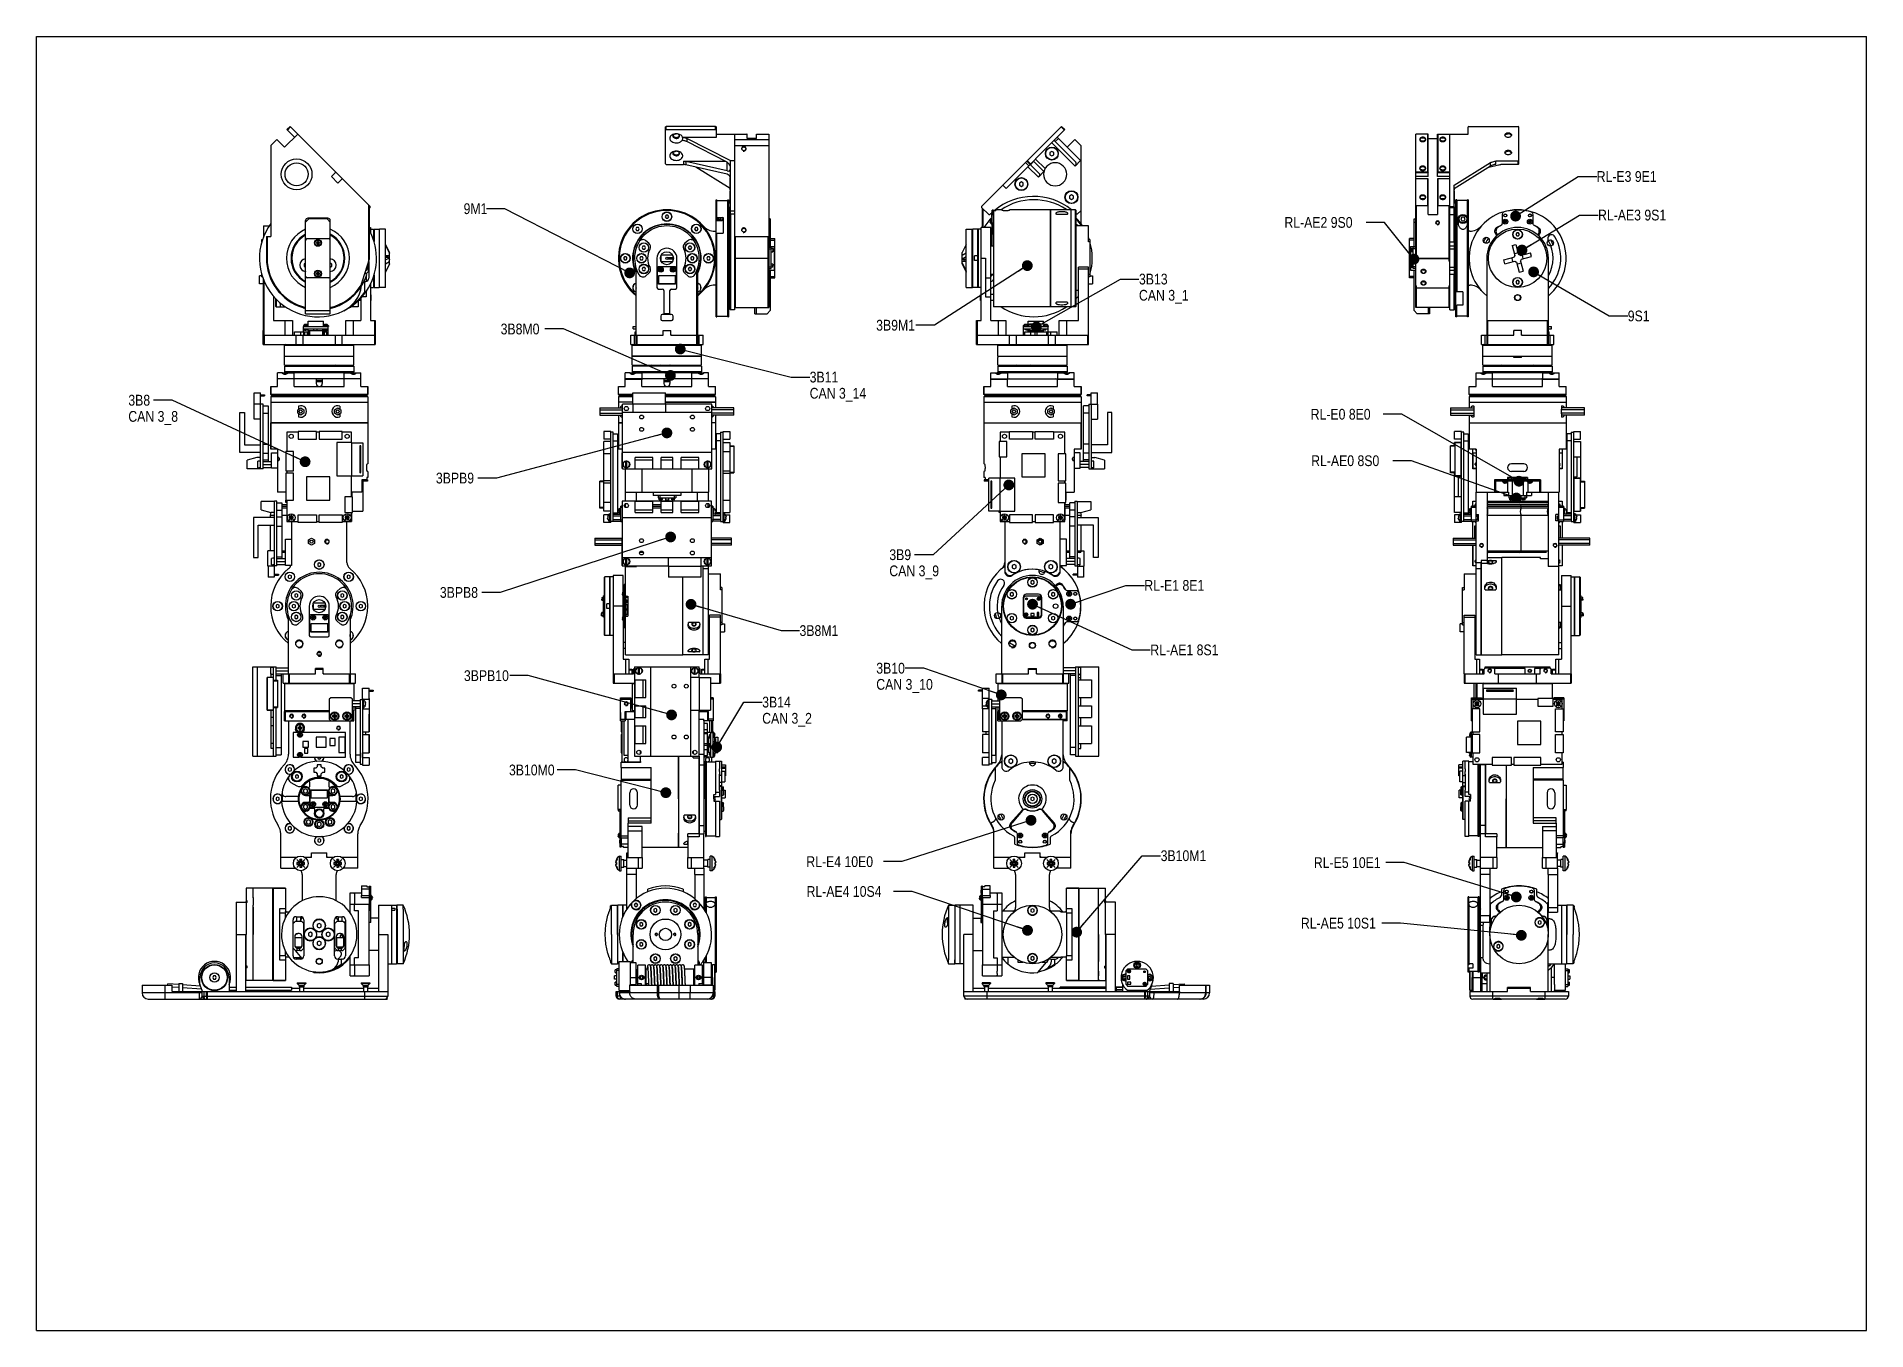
# Model space of a CAD drawing. Header units: millimetres. Extents: x 0 to 594, y 0 to 420.
import ezdxf

# ---------------------------------------------------------------- set-up
doc = ezdxf.new("R2010")
doc.units = ezdxf.units.MM
doc.header["$LTSCALE"] = 32.67
doc.layers.get('0').update_dxf_attribs({"linetype": 'CONTINUOUS'})
for name, color, linetype in [('APSF_BLANK_LAYER', 7, 'CONTINUOUS'), ('AXIS', 7, 'CONTINUOUS'), ('COSMETIC', 7, 'CONTINUOUS'), ('DCURVE', 7, 'CONTINUOUS'), ('NOTE', 7, 'CONTINUOUS')]:
    doc.layers.add(name, color=color, linetype=linetype)
doc.styles.get("Standard").update_dxf_attribs({"font": 'txt', "width": 0.85})
doc.styles.add('TEXTSTYLE_2', font='txt', dxfattribs={"width": 0.85})
doc.dimstyles.get("Standard").update_dxf_attribs({"dimtxt": 3.5, "dimasz": 3.5, "dimexe": 1.5, "dimexo": 1, "dimtad": 1, "dimtxsty": 'STANDARD', "dimcen": 0.09, "dimadec": 0, "dimazin": 0, "dimtol": 1, "dimtp": 0.01, "dimtm": 0.01, "dimtfac": 1, "dimtofl": 0, "dimtmove": 0, "dimatfit": 3, "dimfxl": 1, "dimtolj": 1, "dimarcsym": 0})

msp = doc.modelspace()

# ---------------------------------------------------------------- texts
at = {"layer": 'NOTE', "color": 2, "linetype": 'CONTINUOUS', "char_height": 3.5, "attachment_point": 1, "line_spacing_factor": 0.9, "style": 'TEXTSTYLE_2'}
for s, insert, width in [('RL-E3 9E1', (506.44, 376.34), 33.0969), ('9M1', (138.61, 365.89), 11.1562), ('RL-AE3 9S1', (506.89, 363.82), 37.5594), ('RL-AE2 9S0', (405.07, 361.43), 39.7906), ('3B13\\PCAN 3_1', (357.86, 343.03), 26.775), ('3B8M0', (150.64, 326.83), 21.5688), ('3B9M1', (272.55, 328.06), 19.3375), ('9S1', (516.53, 331.07), 10.0406), ('3B11\\PCAN 3_14', (250.96, 311.22), 31.2375), ('3B8\\PCAN 3_8', (29.78, 303.71), 29.0063), ('RL-E0 8E0\\P ', (413.6, 299.16), 35.3281), ('RL-AE0 8S0\\P ', (413.76, 284.07), 39.7906), ('3BPB9', (129.63, 278.44), 20.4531), ('3B9\\PCAN 3_9\\P ', (276.82, 253.56), 29.0063), ('RL-E1 8E1', (359.6, 243.6), 30.8656), ('3BPB8', (130.91, 241.31), 20.4531), ('3B8M1', (247.66, 228.92), 19.3375), ('RL-AE1 8S1\\P ', (361.54, 222.66), 35.3281), ('3BPB10', (138.72, 214.3), 22.3125), ('3B10\\PCAN 3_10', (272.58, 216.72), 30.8656), ('3B14\\PCAN 3_2', (235.55, 205.71), 29.0063), ('3B10M0', (153.35, 183.68), 23.4281), ('3B10M1', (364.9, 155.85), 21.1969), ('RL-E4 10E0', (249.87, 153.92), 37.5594), ('RL-E5 10E1', (414.64, 153.6), 34.9562), ('RL-AE4 10S4', (249.95, 144.24), 42.3937), ('RL-AE5 10S1', (410.43, 133.96), 39.4188)]:
    msp.add_mtext(s, dxfattribs=dict(at, insert=insert, width=width))

# ---------------------------------------------------------------- linework, layer by layer
at = {"color": 7, "linetype": 'CONTINUOUS'}
for p, q in [((0, 0), (0, 420)), ((0, 420), (594, 420)), ((594, 0), (594, 420)), ((78.04, 386.6), (76.09, 384.66)), ((80.52, 384.13), (78.04, 386.6)), ((84.76, 388.37), (80.52, 384.13)), ((81.22, 389.79), (82.28, 390.85)), ((83.7, 387.31), (81.22, 389.79)), ((81.4, 389.61), (82.46, 390.67)), ((108.27, 364.86), (82.28, 390.85)), ((204.16, 390.67), (204.41, 390.85)), ((204.16, 378.65), (204.16, 390.67)), ((204.41, 389.79), (204.16, 389.61)), ((204.41, 389.79), (204.41, 390.85)), ((220.41, 390.85), (204.41, 390.85)), ((204.41, 389.79), (220.41, 389.79)), ((209.6, 386.39), (209.6, 386.25)), ((209.69, 387.31), (220.66, 387.31)), ((211.07, 386.97), (211.07, 385.91)), ((225.16, 379.73), (211.07, 386.97)), ((220.41, 389.79), (220.41, 390.85)), ((220.41, 390.85), (220.66, 390.67)), ((220.66, 389.61), (220.41, 389.79)), ((220.66, 387.31), (220.66, 390.67)), ((220.66, 388.37), (230.53, 388.37)), ((226.66, 332.04), (226.66, 388.37)), ((226.66, 386.6), (237.66, 386.6)), ((230.66, 388.28), (230.53, 388.37)), ((230.66, 386.96), (230.66, 388.28)), ((233.66, 386.96), (230.66, 386.96)), ((233.66, 388.28), (233.78, 388.37)), ((233.66, 386.96), (233.66, 388.28)), ((233.78, 388.37), (237.66, 388.37)), ((237.66, 388.37), (237.66, 332.04)), ((306.78, 364.86), (332.76, 390.85)), ((314.73, 370.7), (333.82, 389.79)), ((337.35, 379.19), (330.29, 386.25)), ((331.69, 386.97), (330.63, 385.91)), ((338.95, 379.71), (331.35, 387.31)), ((333.65, 389.61), (332.59, 390.67)), ((333.82, 389.79), (332.76, 390.85)), ((334.53, 384.13), (337.01, 386.6)), ((337.01, 386.6), (338.95, 384.66)), ((447.72, 332.04), (447.72, 388.37)), ((451.59, 388.37), (447.72, 388.37)), ((451.59, 376.09), (451.59, 388.37)), ((451.72, 388.28), (451.59, 388.37)), ((451.72, 374.58), (451.72, 388.28)), ((451.72, 386.96), (454.72, 386.96)), ((454.72, 388.28), (454.84, 388.37)), ((454.72, 374.58), (454.72, 388.28)), ((454.84, 388.37), (454.84, 376.09)), ((454.84, 388.37), (464.72, 388.37)), ((458.72, 332.04), (458.72, 388.37)), ((464.97, 390.85), (464.72, 390.67)), ((464.72, 388.37), (464.72, 390.67)), ((464.97, 390.85), (480.97, 390.85)), ((481.22, 390.67), (480.97, 390.85)), ((481.22, 378.65), (481.22, 390.67)), ((76.09, 384.66), (76.09, 355.16)), ((224.16, 379.19), (211.07, 385.91)), ((226.66, 384.66), (237.66, 384.66)), ((327.38, 377.14), (324.28, 380.24)), ((329.58, 382.73), (328.96, 382.37)), ((328.96, 382.37), (328.96, 381.65)), ((328.96, 381.65), (329.58, 381.29)), ((337.16, 377.97), (329.58, 385.54)), ((330.21, 382.37), (329.58, 382.73)), ((329.58, 381.29), (330.21, 381.65)), ((330.21, 381.65), (330.21, 382.37)), ((338.95, 384.66), (338.95, 379.71)), ((95.72, 374.58), (97.04, 375.91)), ((97.84, 372.46), (95.72, 374.58)), ((97.04, 375.91), (97.04, 376.09)), ((204.16, 378.65), (204.41, 378.47)), ((204.41, 378.47), (210.01, 378.47)), ((210.01, 379.53), (210.01, 378.47)), ((210.01, 379.53), (223.48, 379.53)), ((210.78, 379.45), (210.78, 378.39)), ((224.16, 376.37), (210.78, 379.45)), ((224.16, 375.31), (210.78, 378.39)), ((225.11, 370.73), (213.98, 377.65)), ((224.16, 376.37), (224.16, 379.19)), ((225.16, 379.73), (225.16, 362.42)), ((226.66, 379.71), (225.16, 379.71)), ((322.07, 378.03), (321.01, 379.09)), ((325.67, 375.31), (321.45, 379.53)), ((322.69, 378.65), (321.63, 379.71)), ((325.19, 374.38), (321.8, 377.77)), ((323.66, 379.45), (322.6, 378.39)), ((326.73, 376.37), (323.57, 379.53)), ((327, 376.19), (325.19, 374.38)), ((338.93, 379.73), (337.16, 377.97)), ((338.95, 379.71), (338.95, 363.45)), ((447.72, 376.09), (451.59, 376.09)), ((447.72, 375.91), (451.72, 375.91)), ((451.72, 374.58), (447.72, 374.58)), ((451.59, 376.09), (451.72, 375.91)), ((454.72, 375.91), (454.84, 376.09)), ((454.72, 375.91), (458.72, 375.91)), ((458.72, 374.58), (454.72, 374.58)), ((454.84, 376.09), (458.72, 376.09)), ((460.22, 371.76), (472.01, 379.09)), ((460.22, 370.7), (472.01, 378.03)), ((471.4, 377.65), (474.59, 378.39)), ((472.01, 378.03), (472.01, 379.09)), ((473.66, 378.47), (473.66, 379.53)), ((480.97, 379.53), (473.66, 379.53)), ((480.97, 378.47), (475.37, 378.47)), ((480.97, 379.53), (481.22, 379.71)), ((480.97, 378.47), (480.97, 379.53)), ((481.22, 378.65), (480.97, 378.47)), ((97.84, 372.46), (99.17, 373.79)), ((99.34, 373.79), (99.17, 373.79)), ((225.11, 370.11), (225.11, 374.11)), ((225.16, 374.11), (225.11, 374.11)), ((225.16, 370.11), (225.11, 370.11)), ((225.11, 365.87), (225.11, 369.87)), ((225.16, 369.87), (225.11, 369.87)), ((314.73, 370.7), (313.67, 371.76)), ((319.68, 372.83), (319.06, 372.47)), ((319.06, 372.47), (319.06, 371.75)), ((319.06, 371.75), (319.68, 371.39)), ((320.31, 372.47), (319.68, 372.83)), ((319.68, 371.39), (320.31, 371.75)), ((320.31, 371.75), (320.31, 372.47)), ((335.94, 368.59), (335.32, 368.23)), ((336.57, 368.23), (335.94, 368.59)), ((451.72, 373.79), (447.72, 373.79)), ((451.59, 365.04), (451.59, 373.79)), ((451.72, 362.21), (451.72, 373.79)), ((454.72, 373.79), (454.72, 362.21)), ((458.72, 373.79), (454.72, 373.79)), ((454.84, 373.79), (454.84, 365.04)), ((460.22, 362.21), (460.22, 371.76)), ((460.22, 370.11), (460.27, 370.11)), ((460.22, 369.87), (460.27, 369.87)), ((460.27, 370.11), (460.27, 370.73)), ((460.27, 365.87), (460.27, 369.87)), ((107.84, 348.04), (107.84, 365.29)), ((108.09, 348.04), (108.09, 365.04)), ((108.27, 364.51), (108.09, 364.33)), ((108.27, 364.51), (108.27, 364.86)), ((220.61, 329.04), (220.61, 367.04)), ((220.61, 367.04), (220.86, 367.04)), ((220.86, 360.29), (220.86, 367.04)), ((220.86, 366.79), (224.36, 366.79)), ((224.36, 329.04), (224.36, 367.04)), ((224.36, 367.04), (224.61, 367.04)), ((224.61, 367.04), (224.61, 329.04)), ((225.16, 365.87), (225.11, 365.87)), ((225.11, 364.66), (225.16, 364.71)), ((225.11, 331.41), (225.11, 364.66)), ((225.16, 363.45), (226.66, 363.45)), ((225.16, 362.42), (226.66, 362.42)), ((225.23, 362.42), (225.23, 331.29)), ((226.61, 362.42), (226.61, 331.29)), ((306.78, 364.86), (306.78, 364.51)), ((309.07, 362.21), (306.78, 364.51)), ((306.95, 364.33), (306.95, 358.04)), ((307.2, 364.08), (307.2, 358.04)), ((310.2, 362.42), (310.1, 362.39)), ((310.1, 361.49), (310.1, 362.39)), ((310.2, 363.11), (310.2, 363.1)), ((310.6, 363.11), (310.2, 363.11)), ((310.6, 363.1), (310.2, 363.1)), ((310.6, 363.45), (310.6, 332.29)), ((311.35, 363.45), (310.6, 363.45)), ((311.35, 363.45), (311.35, 363.79)), ((335.32, 368.23), (335.32, 367.51)), ((335.32, 367.51), (335.94, 367.14)), ((337.24, 363.79), (335.84, 363.79)), ((335.94, 367.14), (336.57, 367.51)), ((336.57, 367.51), (336.57, 368.23)), ((337.24, 332.29), (337.24, 363.79)), ((337.49, 363.54), (337.24, 363.79)), ((337.49, 332.54), (337.49, 363.54)), ((337.57, 362.42), (337.92, 362.42)), ((338.95, 363.45), (337.92, 362.42)), ((338.95, 363.45), (338.95, 359.33)), ((447.72, 365.29), (447.97, 365.04)), ((447.97, 348.04), (447.97, 365.04)), ((451.59, 365.04), (447.97, 365.04)), ((451.72, 364.86), (451.59, 365.04)), ((454.84, 365.04), (454.72, 364.86)), ((458.47, 365.04), (454.84, 365.04)), ((458.47, 365.04), (458.72, 365.29)), ((458.47, 365.04), (458.47, 348.04)), ((458.72, 364.86), (460.22, 364.86)), ((458.72, 364.51), (460.22, 364.51)), ((460.22, 365.87), (460.27, 365.87)), ((460.27, 364.66), (460.22, 364.71)), ((460.27, 331.41), (460.27, 364.66)), ((460.77, 329.04), (460.77, 367.04)), ((461.02, 367.04), (460.77, 367.04)), ((461.02, 367.04), (461.02, 337.24)), ((464.52, 366.79), (461.02, 366.79)), ((464.52, 329.04), (464.52, 367.04)), ((464.77, 367.04), (464.52, 367.04)), ((464.77, 367.04), (464.77, 329.04)), ((476.46, 363.09), (476.46, 363.09)), ((477.52, 363.45), (477.52, 363.35)), ((484.02, 363.35), (484.02, 363.45)), ((485.03, 363.11), (485.03, 363.1)), ((73.61, 358.54), (73.61, 354.78)), ((73.61, 358.54), (75.56, 358.54)), ((88.34, 360.79), (87.34, 359.79)), ((87.34, 330.04), (87.34, 360.29)), ((94.59, 361.04), (88.09, 361.04)), ((94.34, 360.79), (88.34, 360.79)), ((95.34, 359.79), (94.34, 360.79)), ((95.34, 330.04), (95.34, 360.29)), ((108.09, 358.04), (108.39, 358.04)), ((108.39, 358.04), (108.39, 356.38)), ((109.54, 356.41), (109.39, 356.41)), ((109.54, 357.54), (109.54, 353.45)), ((109.54, 357.54), (111.17, 357.54)), ((111.17, 357.54), (111.17, 338.54)), ((111.29, 357.41), (111.17, 357.54)), ((194.77, 358.08), (194.48, 357.58)), ((194.48, 357.58), (194.77, 357.08)), ((195.35, 358.08), (194.77, 358.08)), ((194.77, 357.08), (195.35, 357.08)), ((195.64, 357.58), (195.35, 358.08)), ((195.35, 357.08), (195.64, 357.58)), ((197.86, 362.29), (197.93, 362.29)), ((204.32, 362.04), (204.03, 361.54)), ((204.03, 361.54), (204.32, 361.04)), ((204.9, 362.04), (204.32, 362.04)), ((204.32, 361.04), (204.9, 361.04)), ((205.19, 361.54), (204.9, 362.04)), ((204.9, 361.04), (205.19, 361.54)), ((211.36, 362.29), (211.29, 362.29)), ((213.87, 358.08), (213.58, 357.58)), ((213.58, 357.58), (213.87, 357.08)), ((214.44, 358.08), (213.87, 358.08)), ((213.87, 357.08), (214.44, 357.08)), ((214.73, 357.58), (214.44, 358.08)), ((214.44, 357.08), (214.73, 357.58)), ((220.15, 356.79), (220.61, 356.79)), ((220.61, 361.72), (220.86, 361.72)), ((220.61, 361.29), (222.86, 361.29)), ((222.86, 360.29), (220.61, 360.29)), ((220.86, 360.99), (221.23, 360.99)), ((220.86, 360.59), (221.23, 360.59)), ((222.86, 361.29), (222.86, 356.17)), ((224.61, 356.79), (225.11, 356.79)), ((238.16, 360.79), (237.66, 360.79)), ((238.16, 359.79), (237.66, 359.79)), ((238.16, 360.79), (238.16, 351.91)), ((303.75, 357.41), (303.88, 357.54)), ((303.88, 338.54), (303.88, 357.54)), ((305.5, 357.54), (303.88, 357.54)), ((305.5, 338.54), (305.5, 357.54)), ((305.65, 356.41), (305.5, 356.41)), ((306.65, 327.79), (306.65, 358.04)), ((309.8, 358.04), (306.65, 358.04)), ((309.07, 362.21), (309.43, 362.21)), ((309.43, 362.21), (309.46, 362.25)), ((309.56, 360.06), (309.66, 360.05)), ((309.66, 359.83), (309.56, 359.82)), ((309.65, 360.38), (309.66, 360.37)), ((309.66, 359.5), (309.65, 359.5)), ((309.8, 327.79), (309.8, 358.04)), ((309.99, 359.14), (309.99, 360.74)), ((310.2, 360.74), (309.99, 360.74)), ((310.2, 359.14), (309.99, 359.14)), ((310.2, 361.46), (310.1, 361.49)), ((310.6, 359.48), (310.2, 359.48)), ((310.6, 358.6), (310.2, 358.6)), ((310.2, 358.17), (310.2, 358.16)), ((310.6, 358.17), (310.2, 358.17)), ((310.6, 358.16), (310.2, 358.16)), ((335.84, 362.29), (335.81, 362.29)), ((335.84, 360.79), (335.81, 360.79)), ((335.84, 358.33), (335.81, 358.33)), ((335.84, 356.83), (335.81, 356.83)), ((341.43, 358.54), (337.49, 358.54)), ((341.43, 353.35), (341.43, 358.54)), ((447.22, 351.91), (447.22, 360.79)), ((447.22, 360.79), (447.72, 360.79)), ((447.22, 359.79), (447.72, 359.79)), ((451.72, 362.21), (454.72, 362.21)), ((458.72, 362.21), (460.22, 362.21)), ((458.77, 331.29), (458.77, 362.21)), ((460.14, 353.36), (460.14, 362.21)), ((460.77, 356.79), (460.27, 356.79)), ((462.66, 361.41), (462.3, 360.79)), ((462.3, 360.79), (462.66, 360.16)), ((463.38, 361.41), (462.66, 361.41)), ((462.66, 360.16), (463.38, 360.16)), ((463.74, 360.79), (463.38, 361.41)), ((463.38, 360.16), (463.74, 360.79)), ((465.23, 356.79), (464.77, 356.79)), ((474.07, 362.29), (474.02, 362.29)), ((474.49, 358.16), (474.49, 358.17)), ((475.22, 358.59), (475.22, 358.58)), ((475.77, 362.14), (475.77, 362.14)), ((476.53, 360), (476.33, 360.05)), ((476.53, 359.88), (476.33, 359.83)), ((476.53, 360), (476.53, 359.88)), ((476.71, 360), (476.53, 360)), ((476.53, 359.88), (476.71, 359.88)), ((476.71, 360), (476.65, 360.06)), ((476.71, 359.88), (476.65, 359.82)), ((476.71, 360.18), (476.66, 360.37)), ((476.71, 359.7), (476.66, 359.5)), ((476.71, 360.18), (476.71, 360)), ((476.83, 360.18), (476.71, 360.18)), ((476.71, 359.88), (476.71, 359.7)), ((476.71, 359.7), (476.83, 359.7)), ((476.83, 360.18), (476.88, 360.37)), ((476.83, 360), (476.83, 360.18)), ((476.83, 360), (476.89, 360.06)), ((477.01, 360), (476.83, 360)), ((476.83, 359.7), (476.83, 359.88)), ((476.83, 359.88), (476.89, 359.82)), ((476.83, 359.88), (477.01, 359.88)), ((476.83, 359.7), (476.88, 359.5)), ((477.01, 360), (477.21, 360.05)), ((477.01, 359.88), (477.01, 360)), ((477.01, 359.88), (477.21, 359.83)), ((484.53, 360), (484.33, 360.05)), ((484.53, 359.88), (484.33, 359.83)), ((484.53, 360), (484.53, 359.88)), ((484.71, 360), (484.53, 360)), ((484.53, 359.88), (484.71, 359.88)), ((484.71, 360), (484.65, 360.06)), ((484.71, 359.88), (484.65, 359.82)), ((484.71, 360.18), (484.66, 360.37)), ((484.71, 359.7), (484.66, 359.5)), ((484.71, 360.18), (484.71, 360)), ((484.83, 360.18), (484.71, 360.18)), ((484.71, 359.88), (484.71, 359.7)), ((484.71, 359.7), (484.83, 359.7)), ((484.83, 360.18), (484.88, 360.37)), ((484.83, 360), (484.83, 360.18)), ((484.83, 360), (484.89, 360.06)), ((485.01, 360), (484.83, 360)), ((484.83, 359.7), (484.83, 359.88)), ((484.83, 359.88), (484.89, 359.82)), ((484.83, 359.88), (485.01, 359.88)), ((484.83, 359.7), (484.88, 359.5)), ((485.01, 360), (485.21, 360.05)), ((485.01, 359.88), (485.01, 360)), ((485.01, 359.88), (485.21, 359.83)), ((485.77, 359.48), (485.77, 359.48)), ((486.3, 358.59), (486.3, 358.6)), ((487.07, 358.17), (487.06, 358.16)), ((487.52, 362.29), (487.47, 362.29)), ((73.11, 353.38), (73.11, 354.09)), ((73.11, 354.09), (73.36, 354.09)), ((74.59, 355.16), (74.59, 348.04)), ((74.59, 355.16), (76.09, 355.16)), ((74.84, 355.16), (74.84, 348.04)), ((87.84, 354.41), (94.84, 354.41)), ((90.87, 353.16), (90.87, 352.92)), ((91.22, 353.16), (90.87, 353.16)), ((91.11, 353.1), (90.87, 353.16)), ((91.11, 352.98), (90.87, 352.92)), ((90.87, 352.92), (91.22, 352.92)), ((91.11, 353.1), (91.11, 352.98)), ((91.28, 353.1), (91.11, 353.1)), ((91.11, 352.98), (91.28, 352.98)), ((91.22, 353.51), (91.22, 353.16)), ((91.28, 353.28), (91.22, 353.51)), ((91.46, 353.51), (91.22, 353.51)), ((91.28, 353.1), (91.22, 353.16)), ((91.28, 352.98), (91.22, 352.92)), ((91.22, 352.92), (91.22, 352.56)), ((91.28, 352.8), (91.22, 352.56)), ((91.22, 352.56), (91.46, 352.56)), ((91.28, 353.28), (91.28, 353.1)), ((91.4, 353.28), (91.28, 353.28)), ((91.28, 352.98), (91.28, 352.8)), ((91.28, 352.8), (91.4, 352.8)), ((91.4, 353.28), (91.46, 353.51)), ((91.4, 353.1), (91.4, 353.28)), ((91.4, 353.1), (91.46, 353.16)), ((91.58, 353.1), (91.4, 353.1)), ((91.4, 352.8), (91.4, 352.98)), ((91.4, 352.98), (91.46, 352.92)), ((91.4, 352.98), (91.58, 352.98)), ((91.4, 352.8), (91.46, 352.56)), ((91.46, 353.16), (91.46, 353.51)), ((91.82, 353.16), (91.46, 353.16)), ((91.46, 352.56), (91.46, 352.92)), ((91.46, 352.92), (91.82, 352.92)), ((91.58, 353.1), (91.82, 353.16)), ((91.58, 352.98), (91.58, 353.1)), ((91.58, 352.98), (91.82, 352.92)), ((91.82, 352.92), (91.82, 353.16)), ((109.54, 355.16), (109.39, 355.16)), ((109.54, 354.54), (109.39, 354.54)), ((113.29, 352.55), (114.54, 349.89)), ((113.29, 352.22), (114.54, 349.57)), ((196.84, 352.02), (196.55, 351.52)), ((196.55, 351.52), (196.84, 351.02)), ((197.42, 352.02), (196.84, 352.02)), ((196.84, 351.02), (197.42, 351.02)), ((197.71, 351.52), (197.42, 352.02)), ((197.42, 351.02), (197.71, 351.52)), ((198.78, 352.93), (197.81, 353.74)), ((211.41, 353.74), (210.43, 352.93)), ((211.8, 352.02), (211.51, 351.52)), ((211.51, 351.52), (211.8, 351.02)), ((212.37, 352.02), (211.8, 352.02)), ((211.8, 351.02), (212.37, 351.02)), ((212.66, 351.52), (212.37, 352.02)), ((212.37, 351.02), (212.66, 351.52)), ((220.61, 353.36), (220.86, 353.36)), ((220.86, 329.04), (220.86, 356.17)), ((220.86, 356.17), (222.86, 356.17)), ((226.66, 355.16), (237.66, 355.16)), ((226.91, 332.04), (226.91, 355.16)), ((237.41, 355.16), (237.41, 332.04)), ((237.66, 351.91), (239.41, 351.91)), ((237.66, 351.66), (238.48, 351.66)), ((237.66, 351.11), (238.48, 351.11)), ((238.16, 354.41), (239.66, 354.41)), ((238.16, 353.91), (239.66, 353.91)), ((238.48, 344.67), (238.48, 351.66)), ((239.03, 351.16), (238.48, 351.21)), ((238.48, 351.16), (239.16, 351.16)), ((238.98, 351.16), (238.98, 350.11)), ((239.16, 351.16), (239.16, 350.41)), ((239.41, 351.91), (239.41, 344.16)), ((239.66, 341.66), (239.66, 354.41)), ((301.75, 352.55), (300.5, 349.89)), ((305.65, 355.16), (305.5, 355.16)), ((305.5, 354.54), (305.65, 354.54)), ((305.55, 352.66), (305.5, 352.66)), ((305.55, 351.16), (305.5, 351.16)), ((305.55, 352.66), (305.55, 351.16)), ((305.65, 352.54), (305.55, 352.54)), ((305.65, 351.29), (305.55, 351.29)), ((309.8, 353.29), (310, 353.29)), ((310, 351.94), (310, 353.29)), ((310.2, 352.24), (310, 352.44)), ((310.6, 351.94), (310, 351.94)), ((341.93, 354.09), (341.43, 354.09)), ((341.93, 353.35), (341.43, 353.35)), ((341.93, 354.09), (341.93, 341.98)), ((445.72, 341.66), (445.72, 354.41)), ((447.22, 354.41), (445.72, 354.41)), ((447.22, 353.91), (445.72, 353.91)), ((445.97, 351.91), (445.97, 344.16)), ((445.97, 351.91), (447.72, 351.91)), ((446.22, 350.41), (446.22, 351.16)), ((446.35, 351.16), (446.22, 351.16)), ((446.34, 351.16), (446.89, 351.21)), ((446.34, 350.78), (446.34, 351.16)), ((446.34, 350.78), (446.57, 350.78)), ((446.34, 350.63), (446.34, 350.25)), ((446.57, 350.63), (446.34, 350.63)), ((446.57, 350.78), (446.57, 350.63)), ((446.89, 344.67), (446.89, 351.66)), ((447.72, 351.66), (446.89, 351.66)), ((447.72, 351.11), (446.89, 351.11)), ((458.77, 353.36), (460.14, 353.36)), ((458.77, 352.04), (460.27, 352.04)), ((460.27, 351.04), (458.77, 351.04)), ((460.14, 353.36), (460.27, 353.23)), ((474.1, 355.45), (473.63, 355.97)), ((479, 352.22), (480.21, 352.55)), ((479, 352.22), (479.87, 348.98)), ((480.48, 356.29), (480.19, 355.79)), ((480.19, 355.79), (480.48, 355.29)), ((480.21, 352.55), (481.08, 349.3)), ((481.06, 356.29), (480.48, 356.29)), ((480.48, 355.29), (481.06, 355.29)), ((481.35, 355.79), (481.06, 356.29)), ((481.06, 355.29), (481.35, 355.79)), ((487.91, 355.97), (487.44, 355.45)), ((74.84, 348.04), (74.59, 348.04)), ((87.34, 346.45), (86.82, 346.15)), ((86.82, 346.15), (86.82, 345.43)), ((86.82, 345.43), (87.34, 345.13)), ((95.86, 346.15), (95.34, 346.45)), ((95.34, 345.13), (95.86, 345.43)), ((95.86, 345.43), (95.86, 346.15)), ((105.03, 338.38), (108.09, 347.81)), ((107.29, 344.79), (107.29, 345.35)), ((107.79, 343.79), (107.79, 346.89)), ((107.84, 348.04), (108.09, 348.04)), ((107.84, 347.04), (107.84, 341.54)), ((113.29, 348.98), (114.54, 348.98)), ((113.94, 348.54), (113.29, 348.54)), ((113.29, 348.35), (114.54, 348.35)), ((113.29, 347.48), (114.54, 348.19)), ((113.29, 346.27), (114.54, 346.98)), ((114.54, 346.19), (113.29, 343.53)), ((113.94, 348.98), (113.94, 348.35)), ((114.54, 346.77), (114.18, 346.77)), ((114.54, 349.72), (114.53, 349.75)), ((114.54, 349.75), (114.53, 349.75)), ((114.54, 347.6), (114.53, 347.58)), ((114.54, 347.57), (114.53, 347.58)), ((114.54, 347.58), (114.53, 347.58)), ((114.54, 346.19), (114.54, 349.89)), ((190.82, 348.54), (190.53, 348.04)), ((190.53, 348.04), (190.82, 347.54)), ((191.4, 348.54), (190.82, 348.54)), ((190.82, 347.54), (191.4, 347.54)), ((191.69, 348.04), (191.4, 348.54)), ((191.4, 347.54), (191.69, 348.04)), ((196.07, 348.54), (195.78, 348.04)), ((195.78, 348.04), (196.07, 347.54)), ((196.65, 348.54), (196.07, 348.54)), ((196.07, 347.54), (196.65, 347.54)), ((196.84, 345.05), (196.55, 344.55)), ((196.55, 344.55), (196.84, 344.05)), ((196.94, 348.04), (196.65, 348.54)), ((196.65, 347.54), (196.94, 348.04)), ((197.42, 345.05), (196.84, 345.05)), ((197.71, 344.55), (197.42, 345.05)), ((197.42, 344.05), (197.71, 344.55)), ((201.36, 348.04), (201.36, 338.54)), ((201.6, 345.08), (201.9, 345.38)), ((201.6, 339.84), (201.6, 345.08)), ((201.9, 345.38), (207.3, 345.38)), ((202.59, 344.58), (202.54, 344.77)), ((202.59, 344.58), (202.59, 344.4)), ((202.7, 344.58), (202.59, 344.58)), ((202.61, 348.72), (202.61, 347.36)), ((202.7, 344.58), (202.75, 344.77)), ((202.7, 344.4), (202.7, 344.58)), ((206.36, 349.04), (202.86, 349.04)), ((202.86, 347.04), (206.36, 347.04)), ((205.06, 347.74), (205.06, 348.34)), ((205.06, 348.34), (206.56, 348.34)), ((206.56, 347.74), (205.06, 347.74)), ((206.21, 347.74), (206.21, 348.34)), ((206.21, 348.19), (206.72, 348.19)), ((206.73, 348.04), (206.21, 348.04)), ((206.72, 347.89), (206.21, 347.89)), ((206.51, 344.58), (206.46, 344.77)), ((206.51, 344.58), (206.51, 344.4)), ((206.63, 344.58), (206.51, 344.58)), ((206.56, 348.34), (206.56, 348.19)), ((206.56, 347.74), (206.56, 347.89)), ((206.61, 348.34), (206.61, 348.72)), ((206.61, 348.19), (206.61, 348.19)), ((206.61, 347.88), (206.61, 347.89)), ((206.61, 347.36), (206.61, 347.73)), ((206.63, 344.58), (206.68, 344.77)), ((206.63, 344.4), (206.63, 344.58)), ((207.3, 345.38), (207.6, 345.08)), ((207.6, 345.08), (207.6, 339.84)), ((207.86, 338.54), (207.86, 348.04)), ((211.8, 345.05), (211.51, 344.55)), ((211.51, 344.55), (211.8, 344.05)), ((212.37, 345.05), (211.8, 345.05)), ((212.57, 348.54), (212.28, 348.04)), ((212.28, 348.04), (212.57, 347.54)), ((212.66, 344.55), (212.37, 345.05)), ((212.37, 344.05), (212.66, 344.55)), ((213.15, 348.54), (212.57, 348.54)), ((212.57, 347.54), (213.15, 347.54)), ((213.44, 348.04), (213.15, 348.54)), ((213.15, 347.54), (213.44, 348.04)), ((217.82, 348.54), (217.53, 348.04)), ((217.53, 348.04), (217.82, 347.54)), ((218.4, 348.54), (217.82, 348.54)), ((217.82, 347.54), (218.4, 347.54)), ((218.69, 348.04), (218.4, 348.54)), ((218.4, 347.54), (218.69, 348.04)), ((224.61, 349.04), (225.11, 349.04)), ((224.61, 347.04), (225.11, 347.04)), ((226.66, 348.04), (237.66, 348.04)), ((237.66, 345.22), (238.48, 345.22)), ((237.66, 344.67), (238.48, 344.67)), ((238.48, 350.11), (238.98, 350.11)), ((239.03, 346.08), (238.48, 346.13)), ((239.03, 345.17), (238.48, 345.13)), ((238.81, 345.55), (238.81, 345.7)), ((238.81, 345.7), (239.03, 345.7)), ((239.03, 345.55), (238.81, 345.55)), ((238.98, 350.41), (239.16, 350.41)), ((239.03, 350.25), (238.98, 350.25)), ((239.03, 350.25), (239.03, 350.41)), ((239.03, 346.08), (239.03, 345.7)), ((239.03, 345.17), (239.03, 345.55)), ((300.5, 346.19), (300.5, 349.89)), ((300.5, 349.09), (301.75, 349.81)), ((300.5, 349.3), (300.87, 349.3)), ((300.5, 347.89), (301.75, 348.6)), ((300.5, 348.51), (300.51, 348.5)), ((300.5, 348.47), (300.51, 348.5)), ((300.5, 348.5), (300.51, 348.5)), ((300.5, 347.73), (301.75, 347.73)), ((300.5, 347.1), (301.75, 347.1)), ((300.5, 346.51), (301.75, 343.85)), ((300.5, 346.35), (300.51, 346.33)), ((300.5, 346.33), (300.51, 346.33)), ((300.5, 346.19), (301.75, 343.53)), ((301.1, 347.1), (301.1, 347.73)), ((301.75, 347.54), (301.1, 347.54)), ((304.5, 347.29), (304.5, 348.79)), ((305.5, 348.79), (304.5, 348.79)), ((305.5, 347.29), (304.5, 347.29)), ((305.55, 344.91), (305.5, 344.91)), ((305.55, 344.91), (305.55, 343.41)), ((305.65, 344.79), (305.55, 344.79)), ((306.65, 348.04), (308.05, 348.04)), ((308.05, 348.04), (308.05, 335.49)), ((335.84, 348.79), (335.81, 348.79)), ((335.84, 347.29), (335.81, 347.29)), ((338.18, 327.79), (338.18, 345.15)), ((341.43, 345.15), (338.18, 345.15)), ((341.43, 323.04), (341.43, 345.15)), ((446.34, 350.41), (446.22, 350.41)), ((446.34, 350.25), (446.89, 350.21)), ((446.34, 346.08), (446.89, 346.13)), ((446.34, 345.7), (446.34, 346.08)), ((446.34, 345.7), (446.57, 345.7)), ((446.34, 345.55), (446.34, 345.17)), ((446.57, 345.55), (446.34, 345.55)), ((446.34, 345.17), (446.89, 345.13)), ((446.39, 350.11), (446.39, 350.25)), ((446.89, 350.11), (446.39, 350.11)), ((446.57, 345.7), (446.57, 345.55)), ((447.72, 345.22), (446.89, 345.22)), ((447.72, 344.67), (446.89, 344.67)), ((447.72, 348.04), (458.72, 348.04)), ((447.97, 347.81), (447.97, 348.04)), ((458.47, 347.81), (447.97, 347.81)), ((458.47, 348.04), (458.47, 347.81)), ((460.27, 345.04), (458.77, 345.04)), ((470.77, 348.04), (470.77, 320.04)), ((476.26, 347.48), (479.5, 348.35)), ((476.58, 346.27), (476.26, 347.48)), ((476.58, 346.27), (479.83, 347.14)), ((479.07, 347.6), (478.92, 348.19)), ((479.07, 347.6), (479.06, 347.58)), ((479.06, 347.58), (479.08, 347.57)), ((479.24, 346.98), (479.08, 347.57)), ((479.87, 348.98), (479.5, 348.35)), ((479.71, 349.57), (480.3, 349.72)), ((479.83, 347.14), (480.46, 346.77)), ((480.31, 349.75), (480.3, 349.72)), ((480.33, 349.73), (480.31, 349.75)), ((480.33, 349.73), (480.92, 349.89)), ((480.46, 346.77), (481.33, 343.53)), ((480.62, 346.19), (481.21, 346.34)), ((481.71, 348.94), (481.08, 349.3)), ((481.21, 346.34), (481.23, 346.33)), ((481.23, 346.33), (481.24, 346.35)), ((481.24, 346.35), (481.83, 346.51)), ((481.67, 347.1), (482.04, 347.73)), ((481.67, 347.1), (482.54, 343.85)), ((481.71, 348.94), (484.95, 349.81)), ((482.04, 347.73), (485.28, 348.6)), ((482.46, 348.51), (482.3, 349.09)), ((482.48, 348.5), (482.46, 348.51)), ((482.46, 348.47), (482.48, 348.5)), ((482.62, 347.89), (482.46, 348.47)), ((485.28, 348.6), (484.95, 349.81)), ((490.77, 320.04), (490.77, 348.04)), ((72.31, 339.75), (72.31, 342.29)), ((73.11, 342.29), (72.31, 342.29)), ((73.61, 339.75), (72.31, 339.75)), ((73.11, 341.98), (73.11, 342.72)), ((73.11, 341.98), (73.38, 341.98)), ((73.61, 323.04), (73.61, 341.32)), ((73.86, 323.04), (73.86, 340.6)), ((94.84, 341.66), (87.84, 341.66)), ((90.87, 343.16), (90.87, 342.92)), ((91.22, 343.16), (90.87, 343.16)), ((91.11, 343.1), (90.87, 343.16)), ((91.11, 342.98), (90.87, 342.92)), ((90.87, 342.92), (91.22, 342.92)), ((91.11, 343.1), (91.11, 342.98)), ((91.28, 343.1), (91.11, 343.1)), ((91.11, 342.98), (91.28, 342.98)), ((91.22, 343.51), (91.22, 343.16)), ((91.28, 343.28), (91.22, 343.51)), ((91.46, 343.51), (91.22, 343.51)), ((91.28, 343.1), (91.22, 343.16)), ((91.28, 342.98), (91.22, 342.92)), ((91.22, 342.92), (91.22, 342.56)), ((91.28, 342.8), (91.22, 342.56)), ((91.22, 342.56), (91.46, 342.56)), ((91.28, 343.28), (91.28, 343.1)), ((91.4, 343.28), (91.28, 343.28)), ((91.28, 342.98), (91.28, 342.8)), ((91.28, 342.8), (91.4, 342.8)), ((91.4, 343.28), (91.46, 343.51)), ((91.4, 343.1), (91.4, 343.28)), ((91.4, 343.1), (91.46, 343.16)), ((91.58, 343.1), (91.4, 343.1)), ((91.4, 342.8), (91.4, 342.98)), ((91.4, 342.98), (91.46, 342.92)), ((91.4, 342.98), (91.58, 342.98)), ((91.4, 342.8), (91.46, 342.56)), ((91.46, 343.16), (91.46, 343.51)), ((91.82, 343.16), (91.46, 343.16)), ((91.46, 342.56), (91.46, 342.92)), ((91.46, 342.92), (91.82, 342.92)), ((91.58, 343.1), (91.82, 343.16)), ((91.58, 342.98), (91.58, 343.1)), ((91.58, 342.98), (91.82, 342.92)), ((91.82, 342.92), (91.82, 343.16)), ((106.31, 340.54), (106.84, 340.54)), ((106.59, 337.13), (106.59, 340.54)), ((107.23, 342.72), (106.68, 343.47)), ((106.77, 341.61), (106.99, 341.61)), ((106.99, 344.4), (106.99, 344.08)), ((106.99, 342.15), (106.99, 340.56)), ((107, 343.04), (107.04, 343.04)), ((107.04, 343.04), (107.79, 343.79)), ((108.39, 339.68), (108.39, 327.79)), ((109.54, 341.54), (109.39, 341.54)), ((109.54, 340.91), (109.39, 340.91)), ((109.54, 339.66), (109.39, 339.66)), ((109.54, 342.66), (109.54, 338.54)), ((111.29, 338.66), (111.17, 338.54)), ((194.61, 338.71), (194.48, 338.49)), ((194.61, 320.04), (194.61, 344.47)), ((196.84, 344.05), (197.42, 344.05)), ((197.81, 342.33), (198.78, 343.15)), ((201.7, 339.74), (201.6, 339.84)), ((207.5, 339.74), (201.7, 339.74)), ((201.93, 342.29), (201.93, 339.75)), ((207.39, 342.29), (201.93, 342.29)), ((201.93, 339.75), (207.39, 339.75)), ((202.41, 344.4), (202.21, 344.45)), ((202.41, 344.28), (202.21, 344.23)), ((202.41, 344.4), (202.41, 344.28)), ((202.59, 344.4), (202.41, 344.4)), ((202.41, 344.28), (202.59, 344.28)), ((202.59, 344.4), (202.53, 344.46)), ((202.59, 344.28), (202.53, 344.22)), ((202.59, 344.1), (202.54, 343.9)), ((202.59, 344.28), (202.59, 344.1)), ((202.59, 344.1), (202.7, 344.1)), ((202.7, 344.4), (202.76, 344.46)), ((202.88, 344.4), (202.7, 344.4)), ((202.7, 344.1), (202.7, 344.28)), ((202.7, 344.28), (202.76, 344.22)), ((202.7, 344.28), (202.88, 344.28)), ((202.7, 344.1), (202.75, 343.9)), ((202.88, 344.4), (203.08, 344.45)), ((202.88, 344.28), (202.88, 344.4)), ((202.88, 344.28), (203.08, 344.23)), ((206.33, 344.4), (206.14, 344.45)), ((206.33, 344.28), (206.14, 344.23)), ((206.33, 344.4), (206.33, 344.28)), ((206.51, 344.4), (206.33, 344.4)), ((206.33, 344.28), (206.51, 344.28)), ((206.51, 344.4), (206.45, 344.46)), ((206.51, 344.28), (206.45, 344.22)), ((206.51, 344.1), (206.46, 343.9)), ((206.51, 344.28), (206.51, 344.1)), ((206.51, 344.1), (206.63, 344.1)), ((206.63, 344.4), (206.69, 344.46)), ((206.81, 344.4), (206.63, 344.4)), ((206.63, 344.1), (206.63, 344.28)), ((206.63, 344.28), (206.69, 344.22)), ((206.63, 344.28), (206.81, 344.28)), ((206.63, 344.1), (206.68, 343.9)), ((206.81, 344.4), (207.01, 344.45)), ((206.81, 344.28), (206.81, 344.4)), ((206.81, 344.28), (207.01, 344.23)), ((207.39, 339.75), (207.39, 342.29)), ((207.6, 339.84), (207.5, 339.74)), ((210.43, 343.15), (211.41, 342.33)), ((211.8, 344.05), (212.37, 344.05)), ((214.36, 320.04), (214.36, 344.14)), ((214.48, 344.47), (214.61, 344.47)), ((214.61, 320.04), (214.61, 344.47)), ((214.73, 338.49), (214.61, 338.71)), ((220.61, 339.29), (220.15, 339.29)), ((224.61, 339.29), (225.11, 339.29)), ((237.66, 344.16), (239.41, 344.16)), ((238.16, 344.16), (238.16, 331.04)), ((238.16, 342.16), (239.66, 342.16)), ((238.16, 341.66), (239.66, 341.66)), ((303.75, 338.66), (303.88, 338.54)), ((305.55, 343.41), (305.5, 343.41)), ((305.5, 341.54), (305.65, 341.54)), ((305.65, 340.91), (305.5, 340.91)), ((305.65, 339.66), (305.5, 339.66)), ((305.65, 343.54), (305.55, 343.54)), ((309.8, 341.61), (308.05, 341.61)), ((335.84, 339.24), (335.81, 339.24)), ((341.43, 344.47), (338.18, 344.47)), ((341.93, 342.72), (341.43, 342.72)), ((341.93, 341.98), (341.43, 341.98)), ((341.43, 339.75), (342.74, 339.75)), ((341.93, 342.29), (342.74, 342.29)), ((342.74, 342.29), (342.74, 339.75)), ((447.22, 342.16), (445.72, 342.16)), ((447.22, 341.66), (445.72, 341.66)), ((445.97, 344.16), (447.72, 344.16)), ((447.22, 331.04), (447.22, 344.16)), ((460.27, 344.04), (458.77, 344.04)), ((460.14, 342.72), (458.77, 342.72)), ((460.27, 342.85), (460.14, 342.72)), ((460.14, 331.29), (460.14, 342.72)), ((460.77, 339.29), (460.27, 339.29)), ((464.77, 339.29), (465.23, 339.29)), ((480.48, 340.79), (480.19, 340.29)), ((480.19, 340.29), (480.48, 339.79)), ((481.06, 340.79), (480.48, 340.79)), ((480.48, 339.79), (481.06, 339.79)), ((481.35, 340.29), (481.06, 340.79)), ((481.06, 339.79), (481.35, 340.29)), ((481.33, 343.53), (482.54, 343.85)), ((76.86, 335.78), (76.86, 327.79)), ((77.55, 335.03), (77.55, 332.54)), ((77.8, 334.75), (77.8, 332.29)), ((104.44, 334.29), (104.44, 332.29)), ((105.24, 334.29), (104.44, 334.29)), ((105.24, 335.15), (105.24, 327.79)), ((106.99, 335.49), (105.56, 335.49)), ((106.99, 337.29), (106.99, 335.49)), ((108.64, 336.2), (108.39, 336.27)), ((108.64, 334.37), (108.39, 334.31)), ((108.64, 334.37), (108.64, 336.2)), ((109.54, 338.54), (111.17, 338.54)), ((194.48, 338.49), (194.61, 338.28)), ((201.86, 338.04), (203.11, 338.04)), ((203.61, 337.54), (203.61, 330.04)), ((205.61, 330.04), (205.61, 337.54)), ((206.11, 338.04), (207.36, 338.04)), ((214.61, 338.28), (214.73, 338.49)), ((305.5, 338.54), (303.88, 338.54)), ((306.65, 336.27), (306.4, 336.2)), ((306.4, 334.37), (306.4, 336.2)), ((306.65, 334.31), (306.4, 334.37)), ((308.05, 335.49), (309.8, 335.49)), ((310.6, 336.29), (309.8, 336.29)), ((310.6, 334.29), (309.8, 334.29)), ((335.84, 337.74), (335.81, 337.74)), ((335.84, 335.29), (335.81, 335.29)), ((335.84, 333.79), (335.81, 333.79)), ((338.18, 337.54), (337.49, 337.54)), ((447.97, 332.04), (447.97, 338.38)), ((458.47, 338.38), (447.97, 338.38)), ((458.47, 338.38), (458.47, 332.04)), ((460.77, 337.35), (461.02, 337.35)), ((460.77, 337.24), (461.02, 337.24)), ((461.02, 337.23), (461.02, 337.13)), ((463.02, 337.13), (461.02, 337.13)), ((461.02, 329.04), (461.02, 332.85)), ((463.02, 332.85), (461.02, 332.85)), ((463.02, 337.13), (463.02, 332.85)), ((76.86, 327.79), (83.11, 327.79)), ((77.55, 332.54), (77.8, 332.29)), ((77.8, 332.29), (79.2, 332.29)), ((80.61, 327.79), (80.61, 323.04)), ((83.11, 327.79), (83.11, 323.04)), ((87.34, 332.04), (86.39, 332.04)), ((87.34, 331.04), (95.34, 331.04)), ((87.34, 330.04), (95.34, 330.04)), ((87.94, 325.94), (87.94, 326.74)), ((87.94, 326.74), (88.19, 326.74)), ((88.19, 325.94), (88.19, 327.59)), ((88.19, 327.59), (93.19, 327.59)), ((93.19, 325.94), (93.19, 327.59)), ((96.3, 332.04), (95.34, 332.04)), ((100.39, 323.04), (100.39, 327.79)), ((100.39, 327.79), (105.24, 327.79)), ((102.89, 323.04), (102.89, 327.79)), ((108.39, 327.79), (109.89, 327.79)), ((109.64, 327.79), (109.64, 320.04)), ((109.89, 327.79), (109.89, 320.04)), ((202.61, 329.29), (202.61, 328.29)), ((206.11, 329.79), (203.11, 329.79)), ((203.11, 327.79), (206.11, 327.79)), ((203.36, 329.79), (203.61, 330.04)), ((205.61, 330.04), (203.61, 330.04)), ((205.61, 330.04), (205.86, 329.79)), ((206.61, 328.29), (206.61, 329.29)), ((220.61, 329.04), (220.86, 329.04)), ((220.86, 329.29), (224.36, 329.29)), ((224.36, 329.04), (224.61, 329.04)), ((225.11, 331.41), (225.23, 331.29)), ((226.66, 332.04), (237.66, 332.04)), ((233.16, 330.04), (233.16, 332.04)), ((233.16, 330.04), (237.16, 330.04)), ((233.66, 330.04), (233.66, 332.04)), ((237.16, 330.04), (238.16, 331.04)), ((305.15, 320.04), (305.15, 327.79)), ((305.15, 327.79), (306.65, 327.79)), ((305.4, 320.04), (305.4, 327.79)), ((309.8, 327.79), (314.65, 327.79)), ((312.15, 327.79), (312.15, 323.04)), ((314.65, 327.79), (314.65, 323.04)), ((321.85, 326.23), (321.85, 327.59)), ((321.85, 327.59), (326.85, 327.59)), ((322.35, 326.44), (322.35, 326.74)), ((322.35, 326.74), (324.6, 326.74)), ((324.6, 326.44), (324.6, 326.74)), ((325.6, 325.94), (325.6, 326.74)), ((325.6, 326.74), (327.1, 326.74)), ((326.85, 326.74), (326.85, 327.59)), ((327.1, 326.46), (327.1, 326.74)), ((331.93, 323.04), (331.93, 327.79)), ((331.93, 327.79), (338.18, 327.79)), ((334.43, 323.04), (334.43, 327.79)), ((337.24, 332.29), (335.84, 332.29)), ((337.49, 332.54), (337.24, 332.29)), ((447.22, 331.04), (448.22, 330.04)), ((458.72, 332.04), (447.72, 332.04)), ((452.22, 330.04), (448.22, 330.04)), ((451.72, 332.04), (451.72, 330.04)), ((452.22, 332.04), (452.22, 330.04)), ((460.27, 331.41), (460.14, 331.29)), ((461.02, 330.86), (460.77, 330.86)), ((461.02, 329.04), (460.77, 329.04)), ((464.52, 329.29), (461.02, 329.29)), ((464.77, 329.04), (464.52, 329.04)), ((470.77, 327.79), (490.77, 327.79)), ((471.02, 327.79), (471.02, 320.04)), ((490.52, 320.04), (490.52, 327.79)), ((73.59, 320.04), (73.59, 324.54)), ((73.59, 324.54), (73.61, 324.54)), ((73.59, 324.41), (73.61, 324.41)), ((73.59, 323.04), (109.89, 323.04)), ((73.84, 323.04), (73.84, 320.04)), ((83.74, 323.04), (83.74, 324.14)), ((83.74, 324.14), (88.12, 324.14)), ((84.3, 320.04), (84.3, 323.04)), ((85.75, 323.04), (85.75, 324.14)), ((86.52, 320.04), (86.52, 323.04)), ((86.64, 326.15), (86.64, 325.94)), ((87.94, 326.15), (86.64, 326.15)), ((86.64, 325.94), (94.74, 325.94)), ((86.69, 324.14), (86.69, 325.94)), ((86.69, 325.14), (94.69, 325.14)), ((86.72, 323.04), (86.72, 324.14)), ((86.94, 325.14), (86.94, 324.64)), ((87.44, 324.64), (86.94, 324.64)), ((87.01, 326.49), (87.01, 326.49)), ((87.06, 323.04), (87.06, 324.14)), ((87.33, 326.49), (87.32, 326.59)), ((87.44, 325.14), (87.44, 324.64)), ((87.44, 324.84), (88.04, 324.84)), ((87.56, 326.59), (87.55, 326.49)), ((87.76, 325.14), (87.76, 324.84)), ((87.82, 324.14), (87.82, 323.04)), ((87.88, 326.49), (87.88, 326.49)), ((88.04, 325.14), (88.04, 324.64)), ((88.04, 324.64), (93.17, 324.64)), ((88.22, 324.64), (88.12, 324.54)), ((88.12, 324.54), (88.12, 323.04)), ((88.12, 324.54), (93.27, 324.54)), ((88.19, 324.61), (88.19, 324.64)), ((88.62, 324.64), (88.62, 323.04)), ((89.89, 325.14), (89.89, 324.64)), ((90.99, 325.14), (90.99, 324.64)), ((92.77, 324.64), (92.77, 323.04)), ((92.84, 325.14), (92.84, 324.64)), ((93.17, 324.64), (93.27, 324.54)), ((94.74, 326.15), (93.19, 326.15)), ((93.19, 324.61), (93.19, 324.84)), ((93.19, 324.84), (93.44, 324.84)), ((93.27, 324.54), (93.27, 323.04)), ((93.27, 324.14), (94.2, 324.14)), ((93.44, 325.14), (93.44, 324.34)), ((94.19, 324.34), (93.44, 324.34)), ((93.47, 323.04), (93.47, 324.14)), ((93.51, 326.49), (93.51, 326.49)), ((93.83, 326.49), (93.82, 326.59)), ((93.94, 325.14), (93.94, 324.64)), ((94.44, 324.64), (93.94, 324.64)), ((94.06, 326.59), (94.05, 326.49)), ((94.19, 324.64), (94.19, 324.34)), ((94.2, 323.04), (94.2, 324.14)), ((94.38, 326.49), (94.38, 326.49)), ((94.44, 325.14), (94.44, 324.64)), ((94.69, 323.04), (94.69, 325.94)), ((94.74, 326.15), (94.74, 325.94)), ((96.98, 320.04), (96.98, 323.04)), ((99.21, 320.04), (99.21, 323.04)), ((192.86, 320.04), (192.86, 323.04)), ((192.86, 323.04), (203.36, 323.04)), ((193.61, 325.14), (193.61, 325.94)), ((193.61, 325.94), (194.61, 325.94)), ((193.61, 325.14), (194.61, 325.14)), ((194.09, 320.04), (194.09, 323.04)), ((194.36, 323.04), (194.36, 324.14)), ((194.36, 324.14), (194.61, 324.14)), ((194.86, 323.04), (194.86, 320.04)), ((203.11, 323.04), (203.36, 323.29)), ((203.26, 323.19), (203.26, 323.04)), ((203.48, 324.54), (203.36, 324.41)), ((203.36, 323.04), (203.36, 324.54)), ((203.36, 324.54), (205.86, 324.54)), ((205.86, 324.41), (205.73, 324.54)), ((205.86, 323.04), (205.86, 324.54)), ((205.86, 323.29), (206.11, 323.04)), ((205.86, 323.04), (216.36, 323.04)), ((215.13, 320.04), (215.13, 323.04)), ((216.36, 320.04), (216.36, 323.04)), ((305.15, 323.04), (341.45, 323.04)), ((315.84, 320.04), (315.84, 323.04)), ((318.06, 320.04), (318.06, 323.04)), ((320.3, 326.15), (320.3, 325.94)), ((320.3, 326.15), (321.9, 326.15)), ((320.3, 325.94), (328.4, 325.94)), ((320.35, 323.04), (320.35, 325.94)), ((320.35, 325.14), (328.35, 325.14)), ((320.67, 326.49), (320.67, 326.49)), ((320.85, 323.04), (320.85, 324.14)), ((320.85, 324.14), (331.3, 324.14)), ((321.1, 324.84), (320.93, 325.14)), ((320.99, 326.49), (320.98, 326.59)), ((321.1, 324.84), (321.85, 324.84)), ((321.22, 326.59), (321.21, 326.49)), ((321.42, 325.14), (321.42, 324.84)), ((321.54, 326.49), (321.54, 326.49)), ((321.6, 325.14), (321.6, 324.84)), ((321.85, 326.44), (325.1, 326.44)), ((321.85, 324.14), (321.85, 324.84)), ((321.88, 324.64), (321.85, 324.61)), ((321.88, 324.64), (326.85, 324.64)), ((321.9, 326.15), (321.9, 325.94)), ((322.2, 325.14), (322.2, 324.64)), ((322.58, 324.54), (322.48, 324.64)), ((322.58, 324.14), (322.58, 324.54)), ((322.58, 324.54), (326.13, 324.54)), ((322.79, 323.04), (322.79, 324.14)), ((323.08, 324.14), (323.08, 324.64)), ((323.25, 325.94), (323.25, 326.44)), ((324.05, 325.14), (324.05, 324.64)), ((324.2, 323.04), (324.2, 324.14)), ((324.8, 323.04), (324.8, 324.14)), ((325.1, 325.94), (325.1, 326.44)), ((325.15, 325.14), (325.15, 324.64)), ((325.63, 324.14), (325.63, 324.64)), ((326.13, 324.54), (326.23, 324.64)), ((326.13, 324.14), (326.13, 324.54)), ((326.8, 326.15), (326.8, 325.94)), ((326.8, 326.15), (328.4, 326.15)), ((326.85, 324.61), (326.83, 324.64)), ((326.85, 324.14), (326.85, 324.84)), ((326.85, 324.84), (327.6, 324.84)), ((327, 325.14), (327, 324.84)), ((327.17, 326.49), (327.17, 326.49)), ((327.29, 325.14), (327.29, 324.84)), ((327.49, 326.49), (327.48, 326.59)), ((327.78, 325.14), (327.6, 324.84)), ((327.72, 326.59), (327.71, 326.49)), ((327.98, 323.04), (327.98, 324.14)), ((328.04, 326.49), (328.04, 326.49)), ((328.33, 323.04), (328.33, 324.14)), ((328.35, 324.14), (328.35, 325.94)), ((328.4, 326.15), (328.4, 325.94)), ((328.52, 320.04), (328.52, 323.04)), ((329.29, 323.04), (329.29, 324.14)), ((330.75, 320.04), (330.75, 323.04)), ((331.3, 323.04), (331.3, 324.14)), ((341.2, 323.04), (341.2, 320.04)), ((341.43, 324.54), (341.45, 324.54)), ((341.43, 324.41), (341.45, 324.41)), ((341.45, 320.04), (341.45, 324.54)), ((469.02, 320.04), (469.02, 323.04)), ((469.02, 323.04), (479.52, 323.04)), ((470.25, 320.04), (470.25, 323.04)), ((479.27, 323.04), (479.52, 323.29)), ((479.64, 324.54), (479.52, 324.41)), ((479.52, 323.04), (479.52, 324.54)), ((482.02, 324.54), (479.52, 324.54)), ((482.02, 324.41), (481.89, 324.54)), ((482.02, 323.04), (482.02, 324.54)), ((482.02, 323.29), (482.27, 323.04)), ((482.02, 323.04), (492.52, 323.04)), ((482.12, 323.19), (482.12, 323.04)), ((490.77, 325.94), (491.77, 325.94)), ((490.77, 325.14), (491.77, 325.14)), ((490.77, 324.14), (491.02, 324.14)), ((490.93, 323.04), (490.93, 324.14)), ((491.02, 323.04), (491.02, 324.14)), ((491.29, 320.04), (491.29, 323.04)), ((491.77, 325.14), (491.77, 325.94)), ((492.52, 320.04), (492.52, 323.04)), ((73.59, 320.04), (109.89, 320.04)), ((80.75, 320.04), (80.5, 319.79)), ((80.5, 319.79), (103, 319.79)), ((80.5, 313.29), (80.5, 316.29)), ((80.5, 316.29), (102.93, 316.29)), ((102.75, 320.04), (103, 319.79)), ((102.93, 315.79), (102.93, 316.29)), ((103, 315.79), (102.93, 315.79)), ((103, 313.29), (103, 315.79)), ((192.86, 320.04), (216.36, 320.04)), ((193.61, 320.04), (193.36, 319.79)), ((193.36, 313.29), (193.36, 319.79)), ((193.36, 319.79), (215.86, 319.79)), ((193.36, 316.29), (215.86, 316.29)), ((215.61, 320.04), (215.86, 319.79)), ((215.86, 313.29), (215.86, 319.79)), ((305.15, 320.04), (341.45, 320.04)), ((312.29, 320.04), (312.04, 319.79)), ((312.04, 319.79), (334.54, 319.79)), ((312.04, 313.29), (312.04, 315.79)), ((312.11, 315.79), (312.04, 315.79)), ((312.11, 315.79), (312.11, 316.29)), ((312.11, 316.29), (334.54, 316.29)), ((334.29, 320.04), (334.54, 319.79)), ((334.54, 313.29), (334.54, 316.29)), ((469.02, 320.04), (492.52, 320.04)), ((469.77, 320.04), (469.52, 319.79)), ((469.52, 313.29), (469.52, 319.79)), ((469.52, 319.79), (492.02, 319.79)), ((469.52, 316.29), (479.52, 316.29)), ((479.52, 315.79), (479.52, 316.29)), ((482.02, 315.79), (479.52, 315.79)), ((482.02, 315.79), (482.02, 316.29)), ((482.02, 316.29), (492.02, 316.29)), ((491.77, 320.04), (492.02, 319.79)), ((492.02, 313.29), (492.02, 319.79)), ((78.25, 306.39), (78.25, 310.89)), ((105.25, 308.89), (78.25, 308.89)), ((79.85, 310.63), (79.85, 310.74)), ((79.85, 310.74), (81.44, 310.74)), ((79.93, 310.59), (81.35, 310.59)), ((80.5, 313.29), (103, 313.29)), ((80.75, 310.89), (80.5, 311.14)), ((103, 311.14), (80.5, 311.14)), ((83.64, 306.39), (83.64, 310.89)), ((99.87, 310.89), (83.64, 310.89)), ((87.03, 313.22), (87.03, 313.29)), ((92.92, 313.29), (92.92, 313.22)), ((95.3, 313.29), (95.3, 313.22)), ((99.87, 306.39), (99.87, 310.89)), ((103.65, 310.74), (102.06, 310.74)), ((103.58, 310.59), (102.15, 310.59)), ((102.75, 310.89), (103, 311.14)), ((103.65, 310.63), (103.65, 310.74)), ((105.25, 306.39), (105.25, 310.89)), ((191.11, 306.39), (191.11, 310.89)), ((218.11, 308.89), (191.11, 308.89)), ((192.71, 310.74), (192.71, 310.63)), ((192.71, 310.74), (194.3, 310.74)), ((192.78, 310.59), (194.21, 310.59)), ((193.36, 313.29), (215.86, 313.29)), ((193.61, 310.89), (193.36, 311.14)), ((215.86, 311.14), (193.36, 311.14)), ((196.5, 310.89), (196.5, 308.89)), ((212.72, 310.89), (196.5, 310.89)), ((203.23, 313.29), (203.23, 313.22)), ((203.61, 308.89), (203.61, 307.39)), ((205.61, 308.89), (205.61, 307.39)), ((205.98, 313.29), (205.98, 313.22)), ((212.72, 306.39), (212.72, 310.89)), ((214.92, 310.74), (216.51, 310.74)), ((215.01, 310.59), (216.43, 310.59)), ((215.61, 310.89), (215.86, 311.14)), ((215.86, 313.04), (215.86, 311.14)), ((216.51, 310.74), (216.51, 310.63)), ((218.11, 306.39), (218.11, 310.89)), ((309.79, 306.39), (309.79, 310.89)), ((309.79, 308.89), (336.79, 308.89)), ((311.39, 310.63), (311.39, 310.74)), ((312.99, 310.74), (311.39, 310.74)), ((312.89, 310.59), (311.47, 310.59)), ((312.04, 313.29), (334.54, 313.29)), ((312.29, 310.89), (312.04, 311.14)), ((334.54, 311.14), (312.04, 311.14)), ((315.18, 310.89), (315.18, 308.89)), ((331.41, 310.89), (315.18, 310.89)), ((319.74, 313.29), (319.74, 313.22)), ((322.12, 313.29), (322.12, 313.22)), ((328.01, 313.22), (328.01, 313.28)), ((331.41, 310.89), (331.41, 308.89)), ((333.6, 310.74), (335.19, 310.74)), ((333.69, 310.59), (335.12, 310.59)), ((334.29, 310.89), (334.54, 311.14)), ((335.19, 310.63), (335.19, 310.74)), ((336.79, 306.39), (336.79, 310.89)), ((467.27, 306.39), (467.27, 310.89)), ((467.27, 308.89), (494.27, 308.89)), ((468.87, 310.74), (468.87, 310.63)), ((470.46, 310.74), (468.87, 310.74)), ((470.37, 310.59), (468.94, 310.59)), ((469.52, 313.29), (492.02, 313.29)), ((469.52, 313.04), (469.52, 311.14)), ((469.77, 310.89), (469.52, 311.14)), ((492.02, 311.14), (469.52, 311.14)), ((472.66, 306.39), (472.66, 310.89)), ((488.88, 310.89), (472.66, 310.89)), ((476, 313.27), (476, 313.22)), ((477.37, 313.29), (477.37, 313.22)), ((484.17, 313.29), (484.17, 313.22)), ((485.54, 313.27), (485.54, 313.22)), ((488.88, 310.89), (488.88, 308.89)), ((492.67, 310.74), (491.08, 310.74)), ((492.6, 310.59), (491.17, 310.59)), ((491.77, 310.89), (492.02, 311.14)), ((492.67, 310.74), (492.67, 310.63)), ((494.27, 306.39), (494.27, 310.89)), ((70.65, 300.73), (70.65, 304.33)), ((70.65, 304.33), (72.65, 304.33)), ((72.65, 300.73), (72.65, 304.33)), ((72.65, 303.73), (74, 303.73)), ((72.65, 303.33), (74, 303.33)), ((74, 303.73), (74, 303.33)), ((76, 306.39), (76, 303.84)), ((76, 306.39), (78.25, 306.39)), ((76.25, 303.59), (76, 303.84)), ((107.5, 303.84), (76, 303.84)), ((76.25, 303.34), (76, 303.09)), ((107.5, 303.09), (76, 303.09)), ((107.25, 303.59), (76.25, 303.59)), ((107.25, 303.34), (76.25, 303.34)), ((83.64, 306.39), (99.87, 306.39)), ((91.75, 308.31), (90.75, 308.31)), ((92.75, 308.19), (90.75, 308.19)), ((90.75, 308.09), (91.75, 308.09)), ((92.75, 308.31), (91.75, 308.31)), ((105.25, 306.39), (107.5, 306.39)), ((107.25, 303.59), (107.5, 303.84)), ((107.25, 303.34), (107.5, 303.09)), ((107.5, 306.39), (107.5, 303.84)), ((188.86, 306.39), (191.11, 306.39)), ((189.11, 303.59), (188.86, 303.84)), ((193.6, 303.84), (188.86, 303.84)), ((189.11, 303.34), (188.86, 303.09)), ((193.6, 303.09), (188.86, 303.09)), ((193.6, 303.59), (189.11, 303.59)), ((193.6, 303.34), (189.11, 303.34)), ((196.5, 308.64), (191.11, 308.64)), ((191.14, 303.59), (191.14, 303.34)), ((193.14, 303.59), (193.14, 303.34)), ((193.6, 300.73), (193.6, 304.33)), ((193.6, 304.33), (204.2, 304.33)), ((196.5, 306.39), (196.5, 308.64)), ((196.5, 306.39), (212.72, 306.39)), ((205.61, 308.31), (203.61, 308.31)), ((205.61, 308.19), (203.61, 308.19)), ((204.2, 300.73), (204.2, 304.33)), ((220.36, 303.84), (204.2, 303.84)), ((220.11, 303.59), (204.2, 303.59)), ((220.11, 303.34), (204.2, 303.34)), ((220.36, 303.09), (204.2, 303.09)), ((218.11, 306.39), (220.36, 306.39)), ((220.11, 303.59), (220.36, 303.84)), ((220.11, 303.34), (220.36, 303.09)), ((307.54, 306.39), (307.54, 303.84)), ((307.54, 306.39), (309.79, 306.39)), ((307.79, 303.59), (307.54, 303.84)), ((339.04, 303.84), (307.54, 303.84)), ((307.79, 303.34), (307.54, 303.09)), ((339.04, 303.09), (307.54, 303.09)), ((338.79, 303.59), (307.79, 303.59)), ((338.79, 303.34), (307.79, 303.34)), ((315.18, 308.64), (309.79, 308.64)), ((315.18, 306.39), (315.18, 308.64)), ((315.18, 306.39), (331.41, 306.39)), ((317.13, 303.34), (317.13, 303.59)), ((319.13, 303.34), (319.13, 303.59)), ((331.41, 306.39), (331.41, 308.64)), ((336.79, 308.64), (331.41, 308.64)), ((336.79, 306.39), (339.04, 306.39)), ((338.79, 303.59), (339.04, 303.84)), ((338.79, 303.34), (339.04, 303.09)), ((339.04, 306.39), (339.04, 303.84)), ((341.04, 303.33), (341.04, 303.73)), ((342.39, 303.73), (341.04, 303.73)), ((342.39, 303.33), (341.04, 303.33)), ((342.39, 300.73), (342.39, 304.33)), ((342.39, 304.33), (344.39, 304.33)), ((344.39, 300.73), (344.39, 304.33)), ((465.02, 306.39), (467.27, 306.39)), ((465.27, 303.59), (465.02, 303.84)), ((496.52, 303.84), (465.02, 303.84)), ((465.27, 303.34), (465.02, 303.09)), ((496.52, 303.09), (465.02, 303.09)), ((496.27, 303.59), (465.27, 303.59)), ((496.27, 303.34), (465.27, 303.34)), ((472.66, 306.39), (488.88, 306.39)), ((488.88, 306.39), (488.88, 308.64)), ((494.27, 308.64), (488.88, 308.64)), ((491.78, 303.34), (491.78, 303.59)), ((492.24, 303.59), (492.24, 303.34)), ((494.24, 303.59), (494.24, 303.34)), ((494.27, 306.39), (496.52, 306.39)), ((496.27, 303.59), (496.52, 303.84)), ((496.27, 303.34), (496.52, 303.09)), ((65.95, 284.99), (65.95, 297.99)), ((65.95, 297.99), (67.45, 297.99)), ((67.45, 297.99), (67.45, 287.49)), ((70.6, 295.83), (70.6, 300.73)), ((72.7, 300.73), (70.6, 300.73)), ((72.7, 279.68), (72.7, 300.73)), ((73.5, 300.68), (72.7, 300.68)), ((73.5, 279.68), (73.5, 300.68)), ((73.5, 300.18), (75.15, 300.18)), ((73.5, 297.76), (75.15, 297.76)), ((75.15, 300.18), (75.15, 282.1)), ((77.63, 301.31), (77.63, 301.34)), ((78.88, 301.31), (78.88, 301.34)), ((79.85, 301.34), (79.85, 301.31)), ((81.58, 301.31), (81.58, 301.34)), ((82.83, 301.31), (82.83, 301.34)), ((84.75, 298.88), (85.75, 299.46)), ((84.75, 297.73), (84.75, 298.88)), ((85.75, 297.15), (84.75, 297.73)), ((85.75, 299.46), (86.75, 298.88)), ((86.75, 297.73), (85.75, 297.15)), ((86.75, 298.88), (86.75, 297.73)), ((91.13, 301.31), (91.13, 301.34)), ((92.38, 301.31), (92.38, 301.34)), ((96.75, 298.88), (97.75, 299.46)), ((96.75, 297.73), (96.75, 298.88)), ((97.75, 297.15), (96.75, 297.73)), ((97.75, 299.46), (98.75, 298.88)), ((98.75, 297.73), (97.75, 297.15)), ((98.75, 298.88), (98.75, 297.73)), ((100.67, 301.31), (100.67, 301.34)), ((101.92, 301.31), (101.92, 301.34)), ((103.66, 301.34), (103.66, 301.31)), ((104.63, 301.31), (104.63, 301.34)), ((105.88, 301.31), (105.88, 301.34)), ((182.86, 299.46), (182.86, 297.15)), ((182.86, 299.46), (190.15, 299.46)), ((182.86, 298.88), (190.15, 298.88)), ((182.86, 297.73), (190.15, 297.73)), ((182.86, 297.15), (190.15, 297.15)), ((190.15, 279.68), (190.15, 300.68)), ((193.55, 300.68), (190.15, 300.68)), ((219.15, 297.99), (190.15, 297.99)), ((190.48, 301.34), (190.48, 301.31)), ((191.73, 301.34), (191.73, 301.31)), ((193.55, 300.73), (193.55, 297.99)), ((204.25, 300.73), (193.55, 300.73)), ((204.25, 297.99), (204.25, 300.73)), ((219.15, 300.68), (204.25, 300.68)), ((205.23, 301.34), (205.23, 301.31)), ((213.53, 301.34), (213.53, 301.31)), ((214.78, 301.34), (214.78, 301.31)), ((217.48, 301.34), (217.48, 301.31)), ((218.73, 301.34), (218.73, 301.31)), ((219.15, 279.68), (219.15, 300.68)), ((226.36, 299.46), (219.15, 299.46)), ((226.36, 298.88), (219.15, 298.88)), ((226.36, 297.73), (219.15, 297.73)), ((226.36, 297.15), (219.15, 297.15)), ((226.36, 297.15), (226.36, 299.46)), ((309.17, 301.31), (309.17, 301.34)), ((310.42, 301.31), (310.42, 301.34)), ((311.39, 301.34), (311.39, 301.31)), ((313.12, 301.31), (313.12, 301.34)), ((314.37, 301.31), (314.37, 301.34)), ((316.29, 298.88), (317.29, 299.46)), ((316.29, 297.73), (316.29, 298.88)), ((317.29, 297.15), (316.29, 297.73)), ((317.13, 301.31), (317.13, 301.34)), ((317.29, 299.46), (318.29, 298.88)), ((318.29, 297.73), (317.29, 297.15)), ((318.29, 298.88), (318.29, 297.73)), ((319.13, 301.31), (319.13, 301.34)), ((322.67, 301.31), (322.67, 301.34)), ((323.92, 301.31), (323.92, 301.34)), ((328.29, 298.88), (329.29, 299.46)), ((328.29, 297.73), (328.29, 298.88)), ((329.29, 297.15), (328.29, 297.73)), ((329.29, 299.46), (330.29, 298.88)), ((330.29, 297.73), (329.29, 297.15)), ((330.29, 298.88), (330.29, 297.73)), ((332.21, 301.31), (332.21, 301.34)), ((333.46, 301.31), (333.46, 301.34)), ((335.2, 301.34), (335.2, 301.31)), ((336.17, 301.31), (336.17, 301.34)), ((337.42, 301.31), (337.42, 301.34)), ((339.89, 282.1), (339.89, 300.18)), ((341.54, 300.18), (339.89, 300.18)), ((341.54, 297.76), (339.89, 297.76)), ((341.54, 300.68), (341.54, 279.68)), ((341.54, 300.68), (342.34, 300.68)), ((342.34, 300.73), (342.34, 279.68)), ((342.34, 300.73), (344.44, 300.73)), ((344.44, 300.73), (344.44, 295.83)), ((347.59, 297.99), (347.59, 287.49)), ((349.09, 297.99), (347.59, 297.99)), ((349.09, 284.99), (349.09, 297.99)), ((459.02, 299.46), (459.02, 297.15)), ((459.02, 299.46), (466.52, 299.46)), ((459.02, 298.88), (466.52, 298.88)), ((459.02, 297.73), (466.52, 297.73)), ((459.02, 297.15), (466.52, 297.15)), ((466.52, 299.06), (466.52, 297.56)), ((466.64, 301.34), (466.64, 301.31)), ((467.89, 301.34), (467.89, 301.31)), ((470.6, 301.34), (470.6, 301.31)), ((471.85, 301.34), (471.85, 301.31)), ((480.14, 301.34), (480.14, 301.31)), ((481.39, 301.34), (481.39, 301.31)), ((489.69, 301.34), (489.69, 301.31)), ((490.94, 301.34), (490.94, 301.31)), ((492.24, 301.34), (492.24, 301.31)), ((494.24, 301.34), (494.24, 301.31)), ((494.89, 301.34), (494.89, 301.31)), ((502.52, 299.46), (495.02, 299.46)), ((495.02, 297.56), (495.02, 299.06)), ((502.52, 298.88), (495.02, 298.88)), ((502.52, 297.73), (495.02, 297.73)), ((502.52, 297.15), (495.02, 297.15)), ((502.52, 297.15), (502.52, 299.46)), ((72.7, 295.83), (70.6, 295.83)), ((76, 286.1), (76, 294.65)), ((81.24, 291.55), (81.24, 285.3)), ((84.89, 291.55), (81.24, 291.55)), ((84.89, 291.85), (84.89, 289.35)), ((90.89, 291.85), (84.89, 291.85)), ((90.89, 289.35), (90.89, 291.85)), ((91.74, 291.55), (90.89, 291.55)), ((91.74, 291.85), (91.74, 289.35)), ((99.24, 291.85), (91.74, 291.85)), ((99.24, 289.35), (99.24, 291.85)), ((102.24, 291.55), (99.24, 291.55)), ((102.24, 288.2), (102.24, 291.55)), ((184.19, 291.85), (184.19, 289.35)), ((186.39, 291.85), (184.19, 291.85)), ((186.39, 262.25), (186.39, 291.85)), ((187.19, 291.55), (186.39, 291.55)), ((187.19, 262.55), (187.19, 291.55)), ((222.03, 291.55), (222.03, 262.55)), ((222.03, 291.55), (222.83, 291.55)), ((222.83, 262.25), (222.83, 291.85)), ((222.83, 291.85), (225.03, 291.85)), ((225.03, 291.85), (225.03, 289.35)), ((312.78, 291.55), (312.78, 288.55)), ((315.78, 291.55), (312.78, 291.55)), ((315.78, 289.35), (315.78, 291.85)), ((315.78, 291.85), (323.28, 291.85)), ((323.28, 291.85), (323.28, 289.35)), ((324.13, 291.55), (323.28, 291.55)), ((324.13, 289.35), (324.13, 291.85)), ((324.13, 291.85), (330.13, 291.85)), ((330.13, 291.85), (330.13, 289.35)), ((333.78, 291.55), (330.13, 291.55)), ((333.78, 284.55), (333.78, 291.55)), ((339.04, 286.1), (339.04, 294.65)), ((342.34, 295.83), (344.44, 295.83)), ((460.34, 289.35), (460.34, 291.85)), ((462.54, 291.85), (460.34, 291.85)), ((462.54, 262.25), (462.54, 291.85)), ((463.34, 291.55), (462.54, 291.55)), ((463.34, 262.55), (463.34, 291.55)), ((498.19, 291.55), (498.19, 262.55)), ((498.19, 291.55), (498.99, 291.55)), ((498.99, 262.25), (498.99, 291.85)), ((498.99, 291.85), (501.19, 291.85)), ((501.19, 289.35), (501.19, 291.85)), ((67.45, 287.49), (72.7, 287.49)), ((73.5, 287.74), (75.15, 287.74)), ((78.25, 286.1), (76, 286.1)), ((80.94, 285.3), (80.94, 279.05)), ((83.44, 285.3), (80.94, 285.3)), ((83.44, 279.05), (83.44, 285.3)), ((84.89, 289.35), (90.89, 289.35)), ((91.74, 289.35), (99.24, 289.35)), ((97.44, 288.2), (97.44, 277.4)), ((102.29, 288.2), (97.44, 288.2)), ((102.29, 277.4), (102.29, 288.2)), ((102.29, 288.15), (105.89, 288.15)), ((104.89, 287), (104.89, 278.6)), ((105.29, 278.6), (105.29, 287)), ((105.89, 288.15), (105.89, 277.45)), ((186.39, 289.35), (184.19, 289.35)), ((184.19, 265.9), (184.19, 288.55)), ((186.39, 288.55), (184.19, 288.55)), ((187.19, 291.05), (188.54, 291.05)), ((187.19, 288.76), (188.54, 288.76)), ((188.54, 291.05), (188.54, 265)), ((190.15, 286.1), (188.86, 286.1)), ((220.36, 286.1), (219.15, 286.1)), ((220.68, 265), (220.68, 291.05)), ((222.03, 291.05), (220.68, 291.05)), ((222.03, 288.76), (220.68, 288.76)), ((222.83, 289.35), (225.03, 289.35)), ((222.83, 288.2), (225.03, 288.2)), ((222.83, 285.3), (225.03, 285.3)), ((225.03, 288.2), (225.03, 265.55)), ((225.03, 287.2), (226.33, 287.2)), ((225.03, 287), (226.33, 287)), ((226.33, 287.2), (226.33, 278.41)), ((312.48, 288.55), (312.48, 283.55)), ((314.98, 288.55), (312.48, 288.55)), ((314.98, 283.55), (314.98, 288.55)), ((323.28, 289.35), (315.78, 289.35)), ((330.13, 289.35), (324.13, 289.35)), ((339.04, 286.1), (336.79, 286.1)), ((341.54, 287.74), (339.89, 287.74)), ((347.59, 287.49), (342.34, 287.49)), ((459.04, 278.41), (459.04, 287.2)), ((460.39, 287.2), (459.04, 287.2)), ((460.39, 287), (459.04, 287)), ((462.54, 289.35), (460.34, 289.35)), ((460.34, 287.2), (460.34, 288.2)), ((462.54, 288.2), (460.34, 288.2)), ((460.39, 288.15), (460.39, 277.45)), ((462.49, 288.15), (460.39, 288.15)), ((462.49, 277.45), (462.49, 288.15)), ((463.34, 291.05), (464.69, 291.05)), ((463.34, 288.76), (464.69, 288.76)), ((464.69, 291.05), (464.69, 265)), ((467.27, 286.1), (465.02, 286.1)), ((466.23, 279.68), (466.23, 286.1)), ((467.27, 286.1), (467.27, 272.1)), ((494.27, 286.1), (494.27, 272.1)), ((496.52, 286.1), (494.27, 286.1)), ((495.23, 286.1), (495.23, 284.85)), ((496.84, 265), (496.84, 291.05)), ((498.19, 291.05), (496.84, 291.05)), ((498.19, 288.76), (496.84, 288.76)), ((498.99, 289.35), (501.19, 289.35)), ((498.99, 288.55), (501.19, 288.55)), ((501.19, 288.55), (501.19, 275.7)), ((72.7, 284.99), (65.95, 284.99)), ((71.53, 283.38), (68.35, 282.53)), ((68.35, 279.73), (68.35, 282.53)), ((72.7, 279.73), (68.35, 279.73)), ((72.7, 283.38), (71.53, 283.38)), ((72.15, 282.16), (71.8, 282.13)), ((71.8, 280.06), (71.8, 282.13)), ((71.8, 280.06), (72.15, 280.03)), ((72.7, 282.22), (72.15, 282.17)), ((72.15, 282.17), (72.15, 282.16)), ((72.15, 280.03), (72.15, 280.02)), ((72.7, 279.97), (72.15, 280.02)), ((73.5, 279.68), (72.7, 279.68)), ((73.5, 284.74), (75.15, 284.74)), ((73.5, 282.6), (75.15, 282.6)), ((73.5, 282.1), (76.25, 282.1)), ((73.5, 281.1), (76.25, 281.1)), ((73.5, 280.1), (76.25, 280.1)), ((76.25, 279.85), (76.25, 284.85)), ((76.25, 284.85), (78.25, 284.85)), ((78.25, 279.85), (76.25, 279.85)), ((78.25, 284.85), (78.25, 279.85)), ((78.49, 283.25), (78.25, 283.25)), ((78.49, 282.45), (78.25, 282.45)), ((186.39, 284.55), (184.19, 284.55)), ((190.11, 279.85), (190.11, 284.85)), ((190.15, 284.85), (190.11, 284.85)), ((190.15, 279.85), (190.11, 279.85)), ((219.15, 284.99), (190.15, 284.99)), ((190.15, 279.68), (219.15, 279.68)), ((191.11, 279.68), (191.11, 272.1)), ((191.29, 280.03), (191.29, 282.16)), ((191.59, 280.03), (191.59, 282.16)), ((194.3, 279.73), (194.3, 283.38)), ((200.05, 283.38), (194.3, 283.38)), ((200.05, 282.53), (194.3, 282.53)), ((194.3, 279.73), (200.05, 279.73)), ((200.05, 279.73), (200.05, 283.38)), ((202.75, 279.73), (202.75, 283.38)), ((206.55, 283.38), (202.75, 283.38)), ((206.55, 282.53), (202.75, 282.53)), ((202.75, 279.73), (206.55, 279.73)), ((206.55, 279.73), (206.55, 283.38)), ((209.25, 279.73), (209.25, 283.38)), ((215, 283.38), (209.25, 283.38)), ((215, 282.53), (209.25, 282.53)), ((209.25, 279.73), (215, 279.73)), ((215, 279.73), (215, 283.38)), ((217.71, 280.03), (217.71, 282.16)), ((218.01, 280.03), (218.01, 282.16)), ((218.11, 279.68), (218.11, 272.1)), ((312.48, 283.55), (314.98, 283.55)), ((312.78, 283.55), (312.78, 276.7)), ((319.88, 284.55), (319.88, 277.05)), ((327.38, 284.55), (319.88, 284.55)), ((327.38, 277.05), (327.38, 284.55)), ((331.58, 284.55), (331.58, 275.8)), ((334.08, 284.55), (331.58, 284.55)), ((334.08, 275.8), (334.08, 284.55)), ((336.79, 283.25), (336.55, 283.25)), ((336.79, 282.45), (336.55, 282.45)), ((336.79, 284.85), (336.79, 279.85)), ((338.79, 284.85), (336.79, 284.85)), ((336.79, 279.85), (338.79, 279.85)), ((338.79, 279.85), (338.79, 284.85)), ((341.54, 282.1), (338.79, 282.1)), ((341.54, 281.1), (338.79, 281.1)), ((341.54, 280.1), (338.79, 280.1)), ((341.54, 284.74), (339.89, 284.74)), ((341.54, 282.6), (339.89, 282.6)), ((341.54, 279.68), (342.34, 279.68)), ((342.34, 284.99), (349.09, 284.99)), ((342.34, 283.38), (343.52, 283.38)), ((342.89, 282.17), (342.34, 282.22)), ((342.89, 280.02), (342.34, 279.97)), ((342.34, 279.73), (346.69, 279.73)), ((342.89, 282.16), (342.89, 282.17)), ((343.24, 282.13), (342.89, 282.16)), ((342.89, 280.03), (343.24, 280.06)), ((342.89, 280.02), (342.89, 280.03)), ((343.24, 280.06), (343.24, 282.13)), ((346.69, 282.53), (343.52, 283.38)), ((346.69, 282.53), (346.69, 279.73)), ((467.27, 279.68), (466.23, 279.68)), ((466.27, 284.85), (466.27, 279.85)), ((466.27, 284.85), (467.27, 284.85)), ((466.27, 279.85), (467.27, 279.85)), ((494.27, 284.85), (495.27, 284.85)), ((494.27, 279.85), (495.27, 279.85)), ((495.23, 279.68), (494.27, 279.68)), ((495.23, 279.85), (495.23, 279.68)), ((495.27, 284.85), (495.27, 279.85)), ((498.99, 283.55), (501.19, 283.55)), ((499.99, 283.55), (499.99, 277.05)), ((80.94, 279.05), (83.44, 279.05)), ((80.94, 278.3), (80.94, 269.55)), ((83.44, 278.3), (80.94, 278.3)), ((81.24, 279.05), (81.24, 278.3)), ((83.44, 269.55), (83.44, 278.3)), ((87.64, 277.05), (87.64, 269.55)), ((95.14, 277.05), (87.64, 277.05)), ((95.14, 269.55), (95.14, 277.05)), ((97.44, 277.4), (102.29, 277.4)), ((102.24, 270.55), (102.24, 277.4)), ((102.29, 277.45), (105.89, 277.45)), ((105.62, 276.1), (105.62, 272.1)), ((107.16, 276.1), (105.62, 276.1)), ((105.62, 275.6), (106.11, 275.6)), ((105.85, 276.1), (105.85, 275.7)), ((105.91, 275.6), (105.91, 265.95)), ((106.13, 275.7), (106.11, 275.6)), ((106.8, 276.1), (106.8, 275.7)), ((106.8, 275.7), (106.81, 275.7)), ((106.81, 276.1), (106.81, 275.7)), ((107.16, 276.85), (107.16, 276.1)), ((107.5, 276.85), (107.16, 276.85)), ((182.89, 266.91), (182.89, 275.7)), ((184.19, 275.7), (182.89, 275.7)), ((184.19, 275.5), (182.89, 275.5)), ((186.39, 275.8), (184.19, 275.8)), ((186.39, 275.05), (184.19, 275.05)), ((222.83, 279.05), (225.03, 279.05)), ((222.83, 278.3), (225.03, 278.3)), ((225.03, 278.6), (226.33, 278.6)), ((225.03, 278.4), (226.33, 278.4)), ((307.88, 276.85), (307.54, 276.85)), ((307.88, 276.85), (307.88, 276.1)), ((309.13, 276.1), (307.88, 276.1)), ((308.22, 276.1), (308.22, 275.7)), ((308.22, 275.7), (308.23, 275.7)), ((308.23, 276.1), (308.23, 275.7)), ((308.91, 275.7), (308.94, 275.6)), ((309.13, 275.6), (308.94, 275.6)), ((309.13, 265.95), (309.13, 276.65)), ((312.73, 276.65), (309.13, 276.65)), ((309.73, 275.5), (309.73, 267.1)), ((310.13, 267.1), (310.13, 275.5)), ((312.73, 276.7), (312.73, 265.9)), ((317.58, 276.7), (312.73, 276.7)), ((317.58, 265.9), (317.58, 276.7)), ((319.88, 277.05), (327.38, 277.05)), ((331.58, 275.8), (334.08, 275.8)), ((331.58, 275.05), (331.58, 268.8)), ((334.08, 275.05), (331.58, 275.05)), ((333.78, 275.05), (333.78, 275.8)), ((334.08, 268.8), (334.08, 275.05)), ((460.39, 278.6), (459.04, 278.6)), ((460.39, 278.4), (459.04, 278.4)), ((460.34, 265.55), (460.34, 278.4)), ((462.54, 277.4), (460.34, 277.4)), ((460.39, 277.45), (462.49, 277.45)), ((461.54, 270.55), (461.54, 277.05)), ((462.54, 277.05), (461.54, 277.05)), ((473.3, 276.1), (473.3, 272.1)), ((477.52, 276.1), (473.3, 276.1)), ((473.63, 276.1), (473.63, 272.1)), ((474.49, 276.1), (474.49, 275.7)), ((475.22, 276.1), (475.22, 275.7)), ((475.22, 276.1), (475.22, 275.7)), ((475.22, 275.7), (475.22, 275.7)), ((475.77, 276.1), (475.77, 275.7)), ((475.97, 275.48), (475.97, 275.7)), ((475.97, 275.48), (477.57, 275.48)), ((476.29, 275.7), (476.32, 275.6)), ((476.32, 275.6), (477.22, 275.6)), ((476.33, 275.14), (476.33, 275.15)), ((476.46, 276.1), (476.46, 275.7)), ((476.65, 275.05), (476.66, 275.15)), ((476.88, 275.15), (476.89, 275.05)), ((477.21, 275.15), (477.21, 275.14)), ((477.25, 275.7), (477.22, 275.6)), ((477.44, 275.32), (477.44, 272.1)), ((477.52, 276.85), (477.52, 276.1)), ((484.02, 276.85), (477.52, 276.85)), ((477.57, 275.48), (477.57, 275.7)), ((478.78, 276.32), (478.78, 276.85)), ((478.96, 275.7), (478.96, 271.05)), ((480, 276.2), (480.29, 276.2)), ((481.75, 276.2), (482.04, 276.2)), ((482.58, 275.7), (482.58, 271.05)), ((483.5, 276.2), (484.02, 276.2)), ((483.97, 275.48), (483.97, 275.7)), ((483.97, 275.48), (485.57, 275.48)), ((484.02, 276.85), (484.02, 276.1)), ((488.24, 276.1), (484.02, 276.1)), ((484.1, 275.32), (484.1, 272.1)), ((484.29, 275.7), (484.32, 275.6)), ((484.32, 275.6), (485.22, 275.6)), ((484.33, 275.14), (484.33, 275.15)), ((484.65, 275.05), (484.66, 275.15)), ((484.88, 275.15), (484.89, 275.05)), ((485.03, 276.1), (485.03, 275.7)), ((485.21, 275.15), (485.21, 275.14)), ((485.25, 275.7), (485.22, 275.6)), ((485.57, 275.48), (485.57, 275.7)), ((486.3, 276.1), (486.3, 275.7)), ((486.3, 276.1), (486.3, 275.7)), ((486.3, 275.7), (486.3, 275.7)), ((487.07, 276.1), (487.07, 275.7)), ((487.91, 276.1), (487.91, 272.1)), ((488.24, 276.1), (488.24, 272.1)), ((498.99, 277.05), (499.99, 277.05)), ((498.99, 276.7), (501.19, 276.7)), ((499.04, 276.65), (499.04, 265.95)), ((501.14, 276.65), (499.04, 276.65)), ((501.14, 265.95), (501.14, 276.65)), ((501.14, 275.7), (502.49, 275.7)), ((501.14, 275.5), (502.49, 275.5)), ((502.49, 275.7), (502.49, 266.91)), ((72.85, 266.33), (72.85, 269.13)), ((77.2, 269.13), (72.85, 269.13)), ((77.2, 248.13), (77.2, 269.18)), ((78, 269.18), (77.2, 269.18)), ((78, 248.18), (78, 269.18)), ((78, 268.68), (79.65, 268.68)), ((80.94, 272.1), (78.25, 272.1)), ((79.65, 268.68), (79.65, 250.6)), ((79.65, 268.1), (81.24, 268.1)), ((79.65, 267.6), (81.24, 267.6)), ((80.94, 269.55), (83.44, 269.55)), ((80.96, 268.8), (80.96, 269.55)), ((81.24, 268.8), (80.96, 268.8)), ((81.24, 269.55), (81.24, 262.55)), ((87.64, 269.55), (95.14, 269.55)), ((100.04, 270.55), (100.04, 265.55)), ((102.54, 270.55), (100.04, 270.55)), ((105.62, 272.1), (102.24, 272.1)), ((102.26, 272.1), (102.26, 270.55)), ((102.31, 272.1), (102.31, 270.55)), ((102.54, 265.55), (102.54, 270.55)), ((186.39, 268.8), (184.19, 268.8)), ((189.69, 262.6), (189.69, 267.6)), ((190.13, 267.6), (189.69, 267.6)), ((190.13, 269.18), (190.13, 248.18)), ((219.13, 269.18), (190.13, 269.18)), ((191.19, 267.6), (190.77, 267.6)), ((191.11, 272.1), (218.11, 272.1)), ((191.19, 269.18), (191.19, 272.1)), ((191.19, 267.13), (191.19, 268.39)), ((194.28, 265.48), (194.28, 269.13)), ((200.03, 269.13), (194.28, 269.13)), ((194.69, 269.18), (194.69, 272.1)), ((200.03, 265.48), (200.03, 269.13)), ((200.03, 268.1), (202.73, 268.1)), ((200.03, 267.6), (202.73, 267.6)), ((209.11, 271.05), (200.11, 271.05)), ((201.75, 271.05), (201.75, 270.22)), ((201.75, 270.22), (207.48, 270.22)), ((201.77, 271.05), (201.77, 270.22)), ((202.12, 269.67), (202.08, 270.22)), ((202.5, 269.67), (202.12, 269.67)), ((202.32, 271.05), (202.32, 270.22)), ((202.5, 269.67), (202.5, 269.9)), ((202.5, 269.9), (202.52, 269.9)), ((202.52, 270.22), (202.52, 269.72)), ((202.52, 270.22), (202.52, 269.72)), ((203.12, 269.72), (202.52, 269.72)), ((202.65, 269.72), (202.65, 269.67)), ((202.65, 269.67), (203.03, 269.67)), ((202.73, 265.48), (202.73, 269.13)), ((206.53, 269.13), (202.73, 269.13)), ((203.03, 269.67), (203.03, 269.72)), ((203.12, 270.22), (203.12, 269.72)), ((204.12, 270.22), (204.12, 269.55)), ((204.12, 270.22), (204.12, 269.55)), ((205.12, 269.55), (204.12, 269.55)), ((205.12, 270.22), (205.12, 269.55)), ((206.2, 269.67), (206.15, 270.22)), ((206.58, 269.67), (206.2, 269.67)), ((206.53, 265.48), (206.53, 269.13)), ((206.58, 269.67), (206.58, 269.9)), ((206.58, 269.9), (206.73, 269.9)), ((206.73, 269.9), (206.73, 269.67)), ((206.73, 269.67), (207.11, 269.67)), ((206.93, 271.05), (206.93, 270.22)), ((207.11, 269.67), (207.15, 270.22)), ((207.48, 271.05), (207.48, 270.22)), ((209.23, 265.48), (209.23, 269.13)), ((214.98, 269.13), (209.23, 269.13)), ((214.53, 269.18), (214.53, 272.1)), ((214.98, 265.48), (214.98, 269.13)), ((218.03, 272.1), (218.03, 269.18)), ((218.03, 267.11), (218.03, 268.4)), ((218.48, 267.6), (218.03, 267.6)), ((219.13, 248.18), (219.13, 269.18)), ((219.53, 267.6), (219.13, 267.6)), ((219.53, 267.6), (219.53, 262.6)), ((222.83, 269.55), (225.03, 269.55)), ((331.58, 268.8), (334.08, 268.8)), ((333.78, 262.55), (333.78, 268.8)), ((333.78, 268.1), (335.39, 268.1)), ((333.78, 267.6), (335.39, 267.6)), ((333.8, 268.8), (333.8, 268.1)), ((334.08, 272.1), (336.79, 272.1)), ((334.1, 269.55), (334.08, 269.55)), ((334.1, 272.1), (334.1, 269.55)), ((335.39, 250.6), (335.39, 268.68)), ((337.04, 268.68), (335.39, 268.68)), ((337.04, 269.18), (337.04, 248.18)), ((337.04, 269.18), (337.84, 269.18)), ((337.84, 269.18), (337.84, 248.13)), ((337.84, 269.13), (342.19, 269.13)), ((342.19, 269.13), (342.19, 266.33)), ((462.54, 270.55), (460.34, 270.55)), ((465.84, 262.6), (465.84, 267.6)), ((467.34, 267.6), (465.84, 267.6)), ((466.25, 267.6), (466.25, 269.18)), ((466.25, 269.18), (467.34, 269.18)), ((467.27, 272.1), (477.83, 272.1)), ((467.34, 219.35), (467.34, 272.1)), ((470.84, 272.1), (470.84, 248.96)), ((470.84, 269.18), (490.69, 269.18)), ((490.69, 268.68), (470.84, 268.68)), ((470.84, 267.6), (490.69, 267.6)), ((471.34, 268.1), (490.19, 268.1)), ((476.27, 271.05), (485.27, 271.05)), ((477.83, 272.1), (477.83, 271.05)), ((477.9, 271.05), (477.9, 270.22)), ((477.9, 270.22), (483.63, 270.22)), ((477.91, 271.05), (477.91, 270.22)), ((478.27, 269.67), (478.22, 270.22)), ((478.27, 269.67), (478.65, 269.67)), ((478.47, 271.05), (478.47, 270.22)), ((478.65, 269.67), (478.65, 269.9)), ((478.65, 269.9), (478.8, 269.9)), ((478.8, 269.9), (478.8, 269.67)), ((479.18, 269.67), (478.8, 269.67)), ((479.18, 269.67), (479.22, 270.22)), ((480.25, 270.22), (480.25, 269.55)), ((481.26, 269.55), (480.25, 269.55)), ((480.26, 270.22), (480.26, 269.55)), ((481.26, 270.22), (481.26, 269.55)), ((482.25, 270.22), (482.25, 269.72)), ((482.35, 269.72), (482.25, 269.72)), ((482.26, 270.22), (482.26, 269.72)), ((482.35, 269.67), (482.3, 270.22)), ((482.35, 269.67), (482.73, 269.67)), ((482.73, 269.67), (482.73, 269.9)), ((482.73, 269.9), (482.88, 269.9)), ((482.86, 269.72), (482.73, 269.72)), ((482.86, 269.9), (482.86, 269.72)), ((482.88, 269.9), (482.88, 269.67)), ((483.25, 269.67), (482.88, 269.67)), ((483.08, 271.05), (483.08, 270.22)), ((483.25, 269.67), (483.3, 270.22)), ((483.63, 271.05), (483.63, 270.22)), ((483.71, 272.1), (483.71, 271.05)), ((483.71, 272.1), (494.27, 272.1)), ((490.69, 272.1), (490.69, 248.02)), ((494.19, 219.35), (494.19, 272.1)), ((494.19, 269.18), (495.25, 269.18)), ((495.69, 267.6), (494.19, 267.6)), ((495.25, 269.18), (495.25, 267.6)), ((495.69, 267.6), (495.69, 262.6)), ((70.45, 263.86), (70.45, 250.86)), ((77.2, 263.86), (70.45, 263.86)), ((71.95, 250.86), (71.95, 261.36)), ((71.95, 261.36), (77.2, 261.36)), ((72.85, 266.33), (76.03, 265.48)), ((75.91, 263.86), (75.91, 264.61)), ((75.91, 264.61), (77.2, 264.61)), ((75.91, 253.03), (75.91, 261.36)), ((77.2, 265.48), (76.03, 265.48)), ((78, 266.26), (79.65, 266.26)), ((78, 264.11), (79.65, 264.11)), ((79.65, 266.98), (81.24, 266.98)), ((79.65, 264.61), (81.24, 264.61)), ((81.24, 262.55), (84.89, 262.55)), ((82.31, 263.93), (82.02, 264.01)), ((82.31, 263.76), (82.02, 263.69)), ((82.31, 263.93), (82.31, 263.76)), ((82.57, 263.93), (82.31, 263.93)), ((82.31, 263.76), (82.57, 263.76)), ((82.57, 263.93), (82.49, 264.02)), ((82.57, 263.76), (82.49, 263.67)), ((82.57, 264.2), (82.5, 264.49)), ((82.57, 263.5), (82.5, 263.2)), ((82.57, 264.2), (82.57, 263.93)), ((82.75, 264.2), (82.57, 264.2)), ((82.57, 263.76), (82.57, 263.5)), ((82.57, 263.5), (82.75, 263.5)), ((82.75, 264.2), (82.82, 264.49)), ((82.75, 263.93), (82.75, 264.2)), ((82.75, 263.93), (82.84, 264.02)), ((83.01, 263.93), (82.75, 263.93)), ((82.75, 263.5), (82.75, 263.76)), ((82.75, 263.76), (83.01, 263.76)), ((82.75, 263.76), (82.84, 263.67)), ((82.75, 263.5), (82.82, 263.2)), ((82.75, 262.55), (82.75, 248.35)), ((83.01, 263.93), (83.3, 264.01)), ((83.01, 263.76), (83.01, 263.93)), ((83.01, 263.76), (83.3, 263.69)), ((84.89, 262.25), (84.89, 264.75)), ((84.89, 264.75), (90.89, 264.75)), ((90.89, 262.25), (84.89, 262.25)), ((90.89, 264.75), (90.89, 262.25)), ((90.89, 262.55), (91.74, 262.55)), ((91.74, 262.25), (91.74, 264.75)), ((91.74, 264.75), (99.24, 264.75)), ((99.24, 262.25), (91.74, 262.25)), ((99.24, 264.75), (99.24, 262.25)), ((99.24, 262.55), (102.26, 262.55)), ((100.04, 265.55), (102.54, 265.55)), ((100.47, 263.93), (100.18, 264.01)), ((100.47, 263.76), (100.18, 263.69)), ((100.74, 263.93), (100.47, 263.93)), ((100.47, 263.93), (100.47, 263.76)), ((100.47, 263.76), (100.74, 263.76)), ((100.74, 263.93), (100.65, 264.02)), ((100.74, 263.76), (100.65, 263.67)), ((100.74, 264.2), (100.66, 264.49)), ((100.74, 263.5), (100.66, 263.2)), ((100.91, 264.2), (100.74, 264.2)), ((100.74, 264.2), (100.74, 263.93)), ((100.74, 263.76), (100.74, 263.5)), ((100.74, 263.5), (100.91, 263.5)), ((100.75, 249.27), (100.75, 262.55)), ((100.91, 264.2), (100.98, 264.49)), ((100.91, 263.93), (100.91, 264.2)), ((100.91, 263.93), (101, 264.02)), ((101.17, 263.93), (100.91, 263.93)), ((100.91, 263.76), (101.17, 263.76)), ((100.91, 263.5), (100.91, 263.76)), ((100.91, 263.76), (101, 263.67)), ((100.91, 263.5), (100.98, 263.2)), ((101.17, 263.93), (101.47, 264.01)), ((101.17, 263.76), (101.17, 263.93)), ((101.17, 263.76), (101.47, 263.69)), ((102.24, 262.55), (102.24, 265.55)), ((102.24, 263.09), (102.25, 263.1)), ((102.25, 265.55), (102.25, 263.1)), ((102.26, 265.55), (102.26, 262.55)), ((102.54, 265.95), (105.91, 265.95)), ((184.19, 267.1), (182.89, 267.1)), ((184.19, 266.9), (182.89, 266.9)), ((186.39, 265.9), (184.19, 265.9)), ((184.19, 262.25), (184.19, 264.75)), ((185.64, 264.75), (184.19, 264.75)), ((186.39, 262.25), (184.19, 262.25)), ((185.34, 264.02), (185.48, 264.01)), ((185.48, 263.69), (185.34, 263.67)), ((185.48, 264.49), (185.48, 264.49)), ((185.48, 263.2), (185.48, 263.2)), ((186.04, 262.6), (186.04, 265.1)), ((186.04, 265.1), (186.39, 265.1)), ((186.04, 262.6), (186.39, 262.6)), ((187.19, 262.55), (186.39, 262.55)), ((187.19, 265.35), (188.54, 265.35)), ((187.19, 265), (189.69, 265)), ((187.19, 264.42), (189.69, 264.42)), ((187.19, 263.27), (189.69, 263.27)), ((187.19, 262.69), (189.69, 262.69)), ((188.64, 265.77), (188.78, 265.76)), ((188.78, 265.44), (188.64, 265.42)), ((188.78, 266.24), (188.78, 266.24)), ((189.34, 265), (189.34, 266.85)), ((189.34, 266.85), (189.69, 266.85)), ((190.13, 267.1), (189.69, 267.1)), ((189.69, 263.1), (190.13, 263.1)), ((189.69, 262.6), (190.13, 262.6)), ((190.13, 263.86), (219.13, 263.86)), ((194.28, 266.33), (200.03, 266.33)), ((194.28, 265.48), (200.03, 265.48)), ((200.03, 266.98), (202.73, 266.98)), ((202.73, 266.33), (206.53, 266.33)), ((202.73, 265.48), (206.53, 265.48)), ((209.23, 266.33), (214.98, 266.33)), ((209.23, 265.48), (214.98, 265.48)), ((219.53, 267.1), (219.13, 267.1)), ((219.13, 263.1), (219.53, 263.1)), ((219.13, 262.6), (219.53, 262.6)), ((219.88, 266.85), (219.53, 266.85)), ((222.03, 265), (219.53, 265)), ((222.03, 264.42), (219.53, 264.42)), ((222.03, 263.27), (219.53, 263.27)), ((222.03, 262.69), (219.53, 262.69)), ((219.88, 265), (219.88, 266.85)), ((220.44, 266.24), (220.45, 266.24)), ((220.44, 265.76), (220.58, 265.77)), ((220.58, 265.42), (220.44, 265.44)), ((222.03, 265.35), (220.68, 265.35)), ((222.03, 262.55), (222.83, 262.55)), ((222.83, 265.55), (225.03, 265.55)), ((223.18, 265.1), (222.83, 265.1)), ((223.18, 262.6), (222.83, 262.6)), ((222.83, 262.25), (225.03, 262.25)), ((223.18, 262.6), (223.18, 265.1)), ((223.58, 264.75), (225.03, 264.75)), ((223.74, 264.49), (223.75, 264.49)), ((223.74, 264.01), (223.88, 264.02)), ((223.88, 263.67), (223.74, 263.69)), ((223.75, 263.2), (223.74, 263.2)), ((225.03, 262.25), (225.03, 264.75)), ((312.73, 265.95), (309.13, 265.95)), ((312.5, 265.55), (312.5, 265.95)), ((312.78, 265.55), (312.5, 265.55)), ((312.73, 265.9), (317.58, 265.9)), ((312.78, 265.9), (312.78, 262.55)), ((312.78, 262.55), (315.78, 262.55)), ((313.85, 263.93), (313.56, 264.01)), ((313.85, 263.76), (313.56, 263.69)), ((313.85, 263.93), (313.85, 263.76)), ((314.11, 263.93), (313.85, 263.93)), ((313.85, 263.76), (314.11, 263.76)), ((314.11, 263.93), (314.03, 264.02)), ((314.11, 263.76), (314.03, 263.67)), ((314.11, 264.2), (314.04, 264.49)), ((314.11, 263.5), (314.04, 263.2)), ((314.11, 264.2), (314.11, 263.93)), ((314.29, 264.2), (314.11, 264.2)), ((314.11, 263.76), (314.11, 263.5)), ((314.11, 263.5), (314.29, 263.5)), ((314.29, 264.2), (314.36, 264.49)), ((314.29, 263.93), (314.29, 264.2)), ((314.29, 263.93), (314.38, 264.02)), ((314.55, 263.93), (314.29, 263.93)), ((314.29, 263.5), (314.29, 263.76)), ((314.29, 263.76), (314.38, 263.67)), ((314.29, 263.76), (314.55, 263.76)), ((314.29, 263.5), (314.36, 263.2)), ((314.29, 262.55), (314.29, 246.32)), ((314.55, 263.93), (314.85, 264.01)), ((314.55, 263.76), (314.55, 263.93)), ((314.55, 263.76), (314.85, 263.69)), ((315.78, 264.75), (315.78, 262.25)), ((323.28, 264.75), (315.78, 264.75)), ((315.78, 262.25), (323.28, 262.25)), ((323.28, 262.25), (323.28, 264.75)), ((323.28, 262.55), (324.13, 262.55)), ((324.13, 264.75), (324.13, 262.25)), ((330.13, 264.75), (324.13, 264.75)), ((324.13, 262.25), (330.13, 262.25)), ((330.13, 262.25), (330.13, 264.75)), ((330.13, 262.55), (333.78, 262.55)), ((332.01, 263.93), (331.72, 264.01)), ((332.01, 263.76), (331.72, 263.69)), ((332.01, 263.93), (332.01, 263.76)), ((332.28, 263.93), (332.01, 263.93)), ((332.01, 263.76), (332.28, 263.76)), ((332.28, 263.93), (332.19, 264.02)), ((332.28, 263.76), (332.19, 263.67)), ((332.28, 264.2), (332.2, 264.49)), ((332.28, 263.5), (332.2, 263.2)), ((332.28, 264.2), (332.28, 263.93)), ((332.45, 264.2), (332.28, 264.2)), ((332.28, 263.76), (332.28, 263.5)), ((332.28, 263.5), (332.45, 263.5)), ((332.29, 246.32), (332.29, 262.55)), ((332.45, 264.2), (332.52, 264.49)), ((332.45, 263.93), (332.45, 264.2)), ((332.45, 263.93), (332.54, 264.02)), ((332.71, 263.93), (332.45, 263.93)), ((332.45, 263.5), (332.45, 263.76)), ((332.45, 263.76), (332.54, 263.67)), ((332.45, 263.76), (332.71, 263.76)), ((332.45, 263.5), (332.52, 263.2)), ((332.71, 263.93), (333.01, 264.01)), ((332.71, 263.76), (332.71, 263.93)), ((332.71, 263.76), (333.01, 263.69)), ((333.79, 267.1), (333.78, 267.11)), ((333.78, 263.09), (333.79, 263.1)), ((333.79, 267.1), (333.79, 263.1)), ((333.79, 266.98), (335.39, 266.98)), ((333.79, 264.61), (335.39, 264.61)), ((337.04, 266.26), (335.39, 266.26)), ((337.04, 264.11), (335.39, 264.11)), ((337.84, 265.48), (339.02, 265.48)), ((337.84, 264.61), (339.13, 264.61)), ((337.84, 263.86), (344.59, 263.86)), ((343.09, 261.36), (337.84, 261.36)), ((339.02, 265.48), (342.19, 266.33)), ((339.13, 263.86), (339.13, 264.61)), ((339.13, 253), (339.13, 261.36)), ((343.09, 250.86), (343.09, 261.36)), ((344.59, 263.86), (344.59, 250.86)), ((462.54, 265.55), (460.34, 265.55)), ((460.34, 264.75), (460.34, 262.25)), ((461.8, 264.75), (460.34, 264.75)), ((462.54, 262.25), (460.34, 262.25)), ((461.5, 264.02), (461.64, 264.01)), ((461.64, 263.69), (461.5, 263.67)), ((461.63, 264.49), (461.64, 264.49)), ((461.64, 263.2), (461.63, 263.2)), ((462.19, 262.6), (462.19, 265.1)), ((462.19, 265.1), (462.54, 265.1)), ((462.19, 262.6), (462.54, 262.6)), ((463.34, 262.55), (462.54, 262.55)), ((463.34, 265.35), (464.69, 265.35)), ((463.34, 265), (465.84, 265)), ((463.34, 264.42), (465.84, 264.42)), ((463.34, 263.27), (465.84, 263.27)), ((463.34, 262.69), (465.84, 262.69)), ((464.8, 265.77), (464.94, 265.76)), ((464.94, 265.44), (464.8, 265.42)), ((464.93, 266.24), (464.94, 266.24)), ((465.49, 265), (465.49, 266.85)), ((465.49, 266.85), (465.84, 266.85)), ((467.34, 267.1), (465.84, 267.1)), ((465.84, 263.1), (467.34, 263.1)), ((465.84, 262.6), (467.34, 262.6)), ((466.25, 257.2), (466.25, 262.6)), ((467.34, 264.85), (468.09, 264.85)), ((467.34, 262.85), (468.09, 262.85)), ((467.84, 263.22), (467.84, 264.47)), ((468.09, 262.85), (468.09, 264.85)), ((470.84, 266.98), (490.69, 266.98)), ((470.84, 264.61), (490.69, 264.61)), ((493.19, 262.85), (493.19, 264.85)), ((494.19, 264.85), (493.19, 264.85)), ((494.19, 262.85), (493.19, 262.85)), ((493.69, 264.47), (493.69, 263.22)), ((495.69, 267.1), (494.19, 267.1)), ((494.19, 263.1), (495.69, 263.1)), ((494.19, 262.6), (495.69, 262.6)), ((495.25, 262.6), (495.25, 257.2)), ((496.04, 266.85), (495.69, 266.85)), ((498.19, 265), (495.69, 265)), ((498.19, 264.42), (495.69, 264.42)), ((498.19, 263.27), (495.69, 263.27)), ((498.19, 262.69), (495.69, 262.69)), ((496.04, 265), (496.04, 266.85)), ((496.59, 266.24), (496.6, 266.24)), ((496.59, 265.76), (496.73, 265.77)), ((496.73, 265.42), (496.59, 265.44)), ((498.19, 265.35), (496.84, 265.35)), ((498.19, 262.55), (498.99, 262.55)), ((498.99, 265.9), (501.19, 265.9)), ((499.34, 265.1), (498.99, 265.1)), ((499.34, 262.6), (498.99, 262.6)), ((498.99, 262.25), (501.19, 262.25)), ((499.04, 265.95), (501.14, 265.95)), ((499.34, 262.6), (499.34, 265.1)), ((499.73, 264.75), (501.19, 264.75)), ((499.89, 264.49), (499.9, 264.49)), ((499.89, 264.01), (500.03, 264.02)), ((500.03, 263.67), (499.89, 263.69)), ((499.9, 263.2), (499.89, 263.2)), ((501.14, 267.1), (502.49, 267.1)), ((501.14, 266.9), (502.49, 266.9)), ((501.19, 266.9), (501.19, 265.9)), ((501.19, 264.75), (501.19, 262.25)), ((78, 261.11), (79.65, 261.11)), ((80.75, 248.35), (80.75, 256.85)), ((80.75, 256.85), (82.75, 256.85)), ((88.25, 256.62), (89.25, 257.2)), ((88.25, 255.47), (88.25, 256.62)), ((89.25, 254.89), (88.25, 255.47)), ((89.25, 257.2), (90.25, 256.62)), ((90.25, 255.47), (89.25, 254.89)), ((90.25, 256.62), (90.25, 255.47)), ((93.85, 255.57), (93.85, 256.52)), ((181.19, 257.2), (181.19, 254.89)), ((181.19, 257.2), (190.13, 257.2)), ((181.19, 256.62), (190.08, 256.62)), ((181.19, 255.47), (190.08, 255.47)), ((190.08, 248.35), (190.08, 256.85)), ((190.13, 256.85), (190.08, 256.85)), ((225.53, 257.2), (219.13, 257.2)), ((225.53, 256.62), (219.13, 256.62)), ((225.53, 255.47), (219.13, 255.47)), ((225.53, 254.89), (225.53, 257.2)), ((321.19, 255.57), (321.19, 256.53)), ((324.79, 256.62), (325.79, 257.2)), ((324.79, 255.47), (324.79, 256.62)), ((325.79, 254.89), (324.79, 255.47)), ((325.79, 257.2), (326.79, 256.62)), ((326.79, 255.47), (325.79, 254.89)), ((326.79, 256.62), (326.79, 255.47)), ((334.29, 256.85), (332.29, 256.85)), ((334.29, 248.35), (334.29, 256.85)), ((337.04, 261.11), (335.39, 261.11)), ((459.84, 257.2), (459.84, 254.89)), ((459.84, 257.2), (467.34, 257.2)), ((459.84, 256.62), (467.34, 256.62)), ((459.84, 255.47), (467.34, 255.47)), ((466.75, 261.11), (466.75, 257.2)), ((467.34, 261.11), (466.75, 261.11)), ((494.75, 261.11), (494.19, 261.11)), ((504.19, 257.2), (494.19, 257.2)), ((504.19, 256.62), (494.19, 256.62)), ((504.19, 255.47), (494.19, 255.47)), ((494.75, 257.2), (494.75, 261.11)), ((504.19, 254.89), (504.19, 257.2)), ((70.45, 250.86), (71.95, 250.86)), ((75.1, 248.13), (75.1, 253.03)), ((77.2, 253.03), (75.1, 253.03)), ((76.65, 250.66), (76.3, 250.63)), ((76.3, 248.56), (76.3, 250.63)), ((77.2, 250.72), (76.65, 250.67)), ((76.65, 250.67), (76.65, 250.66)), ((78, 251.1), (79.65, 251.1)), ((78, 250.6), (80.75, 250.6)), ((78, 249.6), (80.75, 249.6)), ((80.75, 253), (79.65, 253)), ((80.75, 252.5), (79.65, 252.5)), ((181.19, 254.89), (190.08, 254.89)), ((190.13, 250.86), (219.13, 250.86)), ((191.27, 248.53), (191.27, 250.66)), ((191.57, 248.53), (191.57, 250.66)), ((196.98, 252.5), (195.77, 252.5)), ((205.03, 250.86), (205.03, 248.13)), ((215.73, 248.13), (215.73, 250.86)), ((217.68, 248.53), (217.68, 250.66)), ((217.98, 248.53), (217.98, 250.66)), ((225.53, 254.89), (219.13, 254.89)), ((335.39, 253), (334.29, 253)), ((335.39, 252.5), (334.29, 252.5)), ((337.04, 250.6), (334.29, 250.6)), ((337.04, 249.6), (334.29, 249.6)), ((337.04, 251.1), (335.39, 251.1)), ((339.13, 253), (337.84, 253)), ((338.63, 252.5), (337.84, 252.5)), ((338.39, 250.67), (337.84, 250.72)), ((338.39, 250.66), (338.39, 250.67)), ((338.74, 250.63), (338.39, 250.66)), ((338.74, 248.56), (338.74, 250.63)), ((339.13, 253.03), (339.94, 253.03)), ((339.94, 253.03), (339.94, 248.13)), ((344.59, 250.86), (343.09, 250.86)), ((459.84, 254.89), (467.34, 254.89)), ((466.25, 248.18), (466.25, 254.89)), ((466.29, 254.89), (466.29, 248.35)), ((468.94, 249.96), (468.94, 219.35)), ((470.84, 249.96), (468.94, 249.96)), ((490.69, 253), (470.84, 253)), ((490.19, 252.5), (471.34, 252.5)), ((488.19, 250.51), (488.19, 250.85)), ((490.69, 250.51), (488.19, 250.51)), ((504.19, 254.89), (494.19, 254.89)), ((495.29, 254.89), (495.29, 248.35)), ((77.2, 248.13), (75.1, 248.13)), ((75.15, 248.13), (75.15, 244.53)), ((77.15, 244.53), (75.15, 244.53)), ((76.3, 248.56), (76.65, 248.53)), ((76.65, 248.53), (76.65, 248.52)), ((77.2, 248.47), (76.65, 248.52)), ((77.15, 248.13), (77.15, 244.53)), ((77.15, 245.53), (78.5, 245.53)), ((77.15, 245.13), (78.5, 245.13)), ((78, 248.18), (77.2, 248.18)), ((78, 248.6), (80.75, 248.6)), ((78.5, 245.53), (78.5, 245.13)), ((82.75, 248.35), (80.75, 248.35)), ((82.21, 245.22), (81.71, 244.93)), ((81.71, 244.93), (81.71, 244.35)), ((81.71, 244.35), (82.21, 244.07)), ((82.71, 244.93), (82.21, 245.22)), ((82.21, 244.07), (82.71, 244.35)), ((82.71, 244.35), (82.71, 244.93)), ((91.75, 249.17), (91.25, 248.89)), ((91.25, 248.89), (91.25, 248.31)), ((91.25, 248.31), (91.75, 248.02)), ((92.25, 248.89), (91.75, 249.17)), ((91.75, 248.02), (92.25, 248.31)), ((92.25, 248.31), (92.25, 248.89)), ((101.3, 245.22), (100.8, 244.93)), ((100.8, 244.93), (100.8, 244.35)), ((100.8, 244.35), (101.3, 244.07)), ((101.8, 244.93), (101.3, 245.22)), ((101.3, 244.07), (101.8, 244.35)), ((101.8, 244.35), (101.8, 244.93)), ((184.34, 244.47), (184.47, 244.6)), ((184.34, 225.72), (184.34, 244.47)), ((184.47, 225.6), (184.47, 244.6)), ((186.09, 244.6), (184.47, 244.6)), ((186.09, 225.6), (186.09, 244.6)), ((186.14, 243.6), (186.09, 243.6)), ((186.14, 242.1), (186.14, 243.6)), ((187.22, 245.1), (187.22, 213.1)), ((190.37, 245.1), (187.22, 245.1)), ((190.13, 248.35), (190.08, 248.35)), ((190.13, 248.18), (205.03, 248.18)), ((190.37, 239.72), (190.37, 245.1)), ((191.19, 238.35), (191.19, 248.18)), ((191.19, 248.02), (194.69, 248.02)), ((194.69, 248.02), (194.69, 248.18)), ((205.03, 248.13), (215.73, 248.13)), ((205.08, 248.13), (205.08, 244.53)), ((215.68, 244.53), (205.08, 244.53)), ((215.68, 248.13), (215.68, 244.53)), ((215.73, 248.18), (219.13, 248.18)), ((216.4, 247.85), (216.43, 247.85)), ((216.43, 247), (216.4, 247)), ((216.4, 245.39), (216.43, 245.39)), ((216.4, 243.89), (216.43, 243.89)), ((216.43, 219.35), (216.43, 248.18)), ((216.43, 247.33), (218.03, 247.33)), ((218.03, 248.18), (218.03, 219.35)), ((218.03, 245.6), (221.98, 245.6)), ((221.98, 240.41), (221.98, 245.6)), ((317.32, 248.62), (316.7, 248.26)), ((316.7, 248.26), (316.7, 247.54)), ((316.7, 247.54), (317.32, 247.18)), ((317.95, 248.26), (317.32, 248.62)), ((317.32, 247.18), (317.95, 247.54)), ((317.95, 247.54), (317.95, 248.26)), ((329.26, 248.62), (328.64, 248.26)), ((328.64, 248.26), (328.64, 247.54)), ((328.64, 247.54), (329.26, 247.18)), ((329.89, 248.26), (329.26, 248.62)), ((329.26, 247.18), (329.89, 247.54)), ((329.89, 247.54), (329.89, 248.26)), ((332.29, 248.35), (334.29, 248.35)), ((337.04, 248.6), (334.29, 248.6)), ((336.54, 245.13), (336.54, 245.53)), ((337.89, 245.53), (336.54, 245.53)), ((337.89, 245.13), (336.54, 245.13)), ((337.04, 248.18), (337.84, 248.18)), ((338.39, 248.52), (337.84, 248.47)), ((337.84, 248.13), (339.94, 248.13)), ((337.89, 248.13), (337.89, 244.53)), ((339.89, 244.53), (337.89, 244.53)), ((338.39, 248.53), (338.74, 248.56)), ((338.39, 248.52), (338.39, 248.53)), ((339.89, 248.13), (339.89, 244.53)), ((463.39, 245.6), (463.39, 240.41)), ((463.39, 245.6), (467.34, 245.6)), ((467.34, 248.18), (466.25, 248.18)), ((466.29, 248.35), (467.34, 248.35)), ((467.34, 249.27), (468.94, 249.27)), ((467.34, 247.33), (468.94, 247.33)), ((470.84, 248.96), (468.94, 248.96)), ((468.98, 247.85), (468.94, 247.85)), ((468.94, 247), (468.98, 247)), ((468.98, 245.39), (468.94, 245.39)), ((468.98, 243.89), (468.94, 243.89)), ((494.19, 248.02), (490.69, 248.02)), ((494.19, 248.35), (495.29, 248.35)), ((495.25, 248.18), (494.19, 248.18)), ((495.01, 245.1), (498.16, 245.1)), ((495.01, 245.1), (495.01, 217.85)), ((495.25, 248.35), (495.25, 248.18)), ((498.16, 213.1), (498.16, 245.1)), ((499.24, 243.6), (499.29, 243.6)), ((499.24, 242.1), (499.24, 243.6)), ((499.29, 244.6), (500.91, 244.6)), ((499.29, 244.6), (499.29, 225.6)), ((501.04, 244.47), (500.91, 244.6)), ((500.91, 244.6), (500.91, 225.6)), ((501.04, 244.47), (501.04, 225.72)), ((84.28, 239.16), (83.78, 238.87)), ((83.78, 238.87), (83.78, 238.29)), ((83.78, 238.29), (84.28, 238.01)), ((84.78, 238.87), (84.28, 239.16)), ((84.28, 238.01), (84.78, 238.29)), ((84.78, 238.29), (84.78, 238.87)), ((85.93, 239.98), (84.95, 240.8)), ((98.55, 240.8), (97.58, 239.98)), ((99.23, 239.16), (98.73, 238.87)), ((98.73, 238.87), (98.73, 238.29)), ((98.73, 238.29), (99.23, 238.01)), ((99.73, 238.87), (99.23, 239.16)), ((99.23, 238.01), (99.73, 238.29)), ((99.73, 238.29), (99.73, 238.87)), ((106.57, 240.44), (106.6, 240.4)), ((183.47, 237.96), (184.02, 238.01)), ((183.47, 237.96), (183.47, 237.58)), ((184.02, 231.48), (184.02, 238.46)), ((184.34, 238.46), (184.02, 238.46)), ((184.34, 237.91), (184.02, 237.91)), ((186.14, 242.1), (186.09, 242.1)), ((186.09, 241.6), (186.22, 241.6)), ((186.14, 239.72), (186.09, 239.72)), ((186.14, 238.22), (186.09, 238.22)), ((186.22, 243.47), (186.14, 243.47)), ((186.22, 242.22), (186.14, 242.22)), ((186.14, 238.22), (186.14, 239.72)), ((186.22, 239.6), (186.14, 239.6)), ((186.22, 238.35), (186.14, 238.35)), ((190.15, 239.22), (190.24, 239.21)), ((190.24, 238.99), (190.15, 238.98)), ((190.24, 239.53), (190.24, 239.53)), ((190.24, 238.66), (190.24, 238.66)), ((190.37, 231.73), (190.37, 238.47)), ((190.58, 238.3), (190.58, 239.9)), ((190.58, 239.9), (190.79, 239.9)), ((190.58, 238.3), (190.79, 238.3)), ((190.59, 238.3), (190.59, 231.9)), ((190.69, 239.55), (190.79, 239.58)), ((190.69, 238.64), (190.69, 239.55)), ((190.69, 238.64), (190.79, 238.62)), ((191.19, 241.38), (190.79, 241.38)), ((190.79, 240.65), (190.79, 240.64)), ((191.19, 240.65), (190.79, 240.65)), ((191.19, 240.64), (190.79, 240.64)), ((191.19, 240.1), (190.79, 240.1)), ((191.19, 239.41), (190.79, 239.41)), ((191.19, 238.35), (191.94, 238.35)), ((191.94, 238.35), (191.94, 231.85)), ((222.48, 241.15), (221.98, 241.15)), ((222.48, 240.41), (221.98, 240.41)), ((222.48, 241.15), (222.48, 229.04)), ((316.58, 239.55), (316.08, 239.26)), ((316.08, 239.26), (316.08, 238.68)), ((316.08, 238.68), (316.58, 238.39)), ((317.08, 239.26), (316.58, 239.55)), ((316.58, 238.39), (317.08, 238.68)), ((317.08, 238.68), (317.08, 239.26)), ((320.29, 237.97), (320.29, 232.22)), ((320.99, 238.46), (320.44, 237.91)), ((320.44, 232.03), (320.44, 237.91)), ((320.99, 238.46), (325.6, 238.46)), ((325.29, 238.97), (321.29, 238.97)), ((323.29, 243.42), (322.79, 243.14)), ((322.79, 243.14), (322.79, 242.56)), ((322.79, 242.56), (323.29, 242.27)), ((323.79, 243.14), (323.29, 243.42)), ((323.29, 242.27), (323.79, 242.56)), ((323.79, 242.56), (323.79, 243.14)), ((326.15, 237.91), (325.6, 238.46)), ((326.15, 237.91), (326.15, 232.03)), ((326.29, 232.22), (326.29, 237.97)), ((330, 239.55), (329.5, 239.26)), ((329.5, 239.26), (329.5, 238.68)), ((329.5, 238.68), (330, 238.39)), ((330.5, 239.26), (330, 239.55)), ((330, 238.39), (330.5, 238.68)), ((330.5, 238.68), (330.5, 239.26)), ((331.23, 242.24), (330.72, 241.78)), ((333.41, 241.37), (333.42, 241.38)), ((333.84, 240.65), (333.84, 240.64)), ((334.96, 239.16), (334.76, 239.21)), ((334.96, 239.04), (334.76, 238.99)), ((335.13, 239.16), (334.96, 239.16)), ((334.96, 239.16), (334.96, 239.04)), ((334.96, 239.04), (335.13, 239.04)), ((335.13, 239.16), (335.07, 239.22)), ((335.13, 239.04), (335.07, 238.98)), ((335.13, 239.33), (335.08, 239.53)), ((335.13, 238.86), (335.08, 238.66)), ((335.25, 239.33), (335.13, 239.33)), ((335.13, 239.33), (335.13, 239.16)), ((335.13, 239.04), (335.13, 238.86)), ((335.13, 238.86), (335.25, 238.86)), ((335.25, 239.33), (335.3, 239.53)), ((335.25, 239.16), (335.25, 239.33)), ((335.25, 239.16), (335.31, 239.22)), ((335.43, 239.16), (335.25, 239.16)), ((335.25, 239.04), (335.43, 239.04)), ((335.25, 239.04), (335.31, 238.98)), ((335.25, 238.86), (335.25, 239.04)), ((335.25, 238.86), (335.3, 238.66)), ((335.43, 239.16), (335.63, 239.21)), ((335.43, 239.04), (335.43, 239.16)), ((335.43, 239.04), (335.63, 238.99)), ((337.39, 240.1), (337.39, 240.1)), ((338.34, 239.41), (338.35, 239.41)), ((338.7, 238.35), (338.61, 238.35)), ((462.89, 229.04), (462.89, 241.15)), ((462.89, 241.15), (463.39, 241.15)), ((462.89, 240.41), (463.39, 240.41)), ((499.16, 243.47), (499.24, 243.47)), ((499.16, 242.22), (499.24, 242.22)), ((499.29, 241.6), (499.16, 241.6)), ((499.16, 239.6), (499.24, 239.6)), ((499.16, 238.35), (499.24, 238.35)), ((499.24, 242.1), (499.29, 242.1)), ((499.24, 239.72), (499.29, 239.72)), ((499.24, 238.22), (499.24, 239.72)), ((499.24, 238.22), (499.29, 238.22)), ((501.04, 238.46), (501.36, 238.46)), ((501.04, 237.91), (501.36, 237.91)), ((501.36, 231.48), (501.36, 238.46)), ((501.91, 237.96), (501.36, 238.01)), ((501.91, 237.58), (501.91, 237.96)), ((78.25, 235.67), (77.75, 235.39)), ((77.75, 235.39), (77.75, 234.81)), ((77.75, 234.81), (78.25, 234.52)), ((78.75, 235.39), (78.25, 235.67)), ((78.25, 234.52), (78.75, 234.81)), ((78.75, 234.81), (78.75, 235.39)), ((83.5, 235.67), (83, 235.39)), ((83, 235.39), (83, 234.81)), ((83, 234.81), (83.5, 234.52)), ((84, 235.39), (83.5, 235.67)), ((83.5, 234.52), (84, 234.81)), ((84.28, 232.19), (83.78, 231.9)), ((83.78, 231.9), (83.78, 231.32)), ((84, 234.81), (84, 235.39)), ((84.78, 231.9), (84.28, 232.19)), ((84.78, 231.32), (84.78, 231.9)), ((88.5, 235.1), (88.5, 225.6)), ((88.75, 232.14), (89.05, 232.44)), ((88.75, 226.9), (88.75, 232.14)), ((89.05, 232.44), (94.44, 232.44)), ((89.73, 231.63), (89.68, 231.83)), ((89.75, 235.8), (89.75, 234.39)), ((89.85, 231.63), (89.9, 231.83)), ((93.5, 236.1), (90, 236.1)), ((90, 234.1), (93.5, 234.1)), ((92.2, 235.4), (93.71, 235.4)), ((92.2, 234.8), (92.2, 235.4)), ((93.71, 234.8), (92.2, 234.8)), ((93.35, 234.8), (93.35, 235.4)), ((93.35, 235.25), (93.87, 235.25)), ((93.87, 235.1), (93.35, 235.1)), ((93.87, 234.95), (93.35, 234.95)), ((93.66, 231.63), (93.61, 231.83)), ((93.71, 235.4), (93.71, 235.25)), ((93.71, 234.8), (93.71, 234.95)), ((93.75, 235.4), (93.75, 235.8)), ((93.75, 235.25), (93.75, 235.25)), ((93.75, 234.94), (93.75, 234.95)), ((93.75, 234.39), (93.75, 234.79)), ((93.77, 231.63), (93.82, 231.83)), ((94.44, 232.44), (94.74, 232.14)), ((94.74, 232.14), (94.74, 226.9)), ((95, 225.6), (95, 235.1)), ((99.23, 232.19), (98.73, 231.9)), ((98.73, 231.9), (98.73, 231.32)), ((99.73, 231.9), (99.23, 232.19)), ((100, 235.67), (99.5, 235.39)), ((99.5, 235.39), (99.5, 234.81)), ((99.5, 234.81), (100, 234.52)), ((99.73, 231.32), (99.73, 231.9)), ((100.5, 235.39), (100, 235.67)), ((100, 234.52), (100.5, 234.81)), ((100.5, 234.81), (100.5, 235.39)), ((105.25, 235.67), (104.75, 235.39)), ((104.75, 235.39), (104.75, 234.81)), ((104.75, 234.81), (105.25, 234.52)), ((105.75, 235.39), (105.25, 235.67)), ((105.25, 234.52), (105.75, 234.81)), ((105.75, 234.81), (105.75, 235.39)), ((183.34, 231.98), (183.34, 232.73)), ((183.52, 232.73), (183.34, 232.73)), ((184.02, 231.98), (183.34, 231.98)), ((183.47, 237.58), (183.69, 237.58)), ((183.47, 237.06), (183.47, 237.43)), ((183.69, 237.43), (183.47, 237.43)), ((183.47, 237.06), (184.02, 237.01)), ((183.47, 232.88), (183.52, 232.89)), ((183.47, 232.88), (183.47, 232.73)), ((183.47, 231.98), (184.02, 231.93)), ((183.52, 231.98), (183.52, 233.03)), ((184.02, 233.03), (183.52, 233.03)), ((183.69, 237.58), (183.69, 237.43)), ((184.34, 232.03), (184.02, 232.03)), ((185.09, 234.35), (185.09, 235.85)), ((186.09, 235.85), (185.09, 235.85)), ((186.09, 234.35), (185.09, 234.35)), ((186.14, 231.97), (186.09, 231.97)), ((186.14, 230.47), (186.14, 231.97)), ((186.22, 231.85), (186.14, 231.85)), ((190.37, 235.1), (187.22, 235.1)), ((190.58, 230.3), (190.58, 231.9)), ((190.58, 231.9), (190.79, 231.9)), ((190.59, 236.91), (190.79, 236.91)), ((190.59, 233.28), (190.79, 233.28)), ((191.19, 219.35), (191.19, 231.85)), ((191.19, 231.85), (191.94, 231.85)), ((191.29, 235.87), (191.29, 235.57)), ((191.29, 234.12), (191.29, 233.82)), ((191.29, 232.37), (191.29, 231.85)), ((191.42, 237.09), (191.94, 237.09)), ((216.4, 235.85), (216.43, 235.85)), ((216.4, 234.35), (216.43, 234.35)), ((221.98, 232.21), (218.48, 232.21)), ((218.48, 217.85), (218.48, 232.21)), ((221.98, 213.1), (221.98, 232.21)), ((313.29, 213.1), (313.29, 235.1)), ((316.58, 231.8), (316.08, 231.51)), ((317.08, 231.51), (316.58, 231.8)), ((320.44, 232.03), (320.99, 231.48)), ((320.8, 232.5), (321.73, 232.5)), ((320.8, 232.35), (321.73, 232.35)), ((322.79, 232.73), (322.79, 231.98)), ((323.79, 232.73), (322.79, 232.73)), ((322.79, 231.98), (323.79, 231.98)), ((323.79, 231.98), (323.79, 232.73)), ((324.79, 233.03), (324.79, 231.98)), ((325.39, 233.03), (324.79, 233.03)), ((324.79, 231.98), (325.39, 231.98)), ((324.86, 237.58), (325.79, 237.58)), ((324.86, 237.43), (325.79, 237.43)), ((325.39, 231.98), (325.39, 233.03)), ((325.6, 231.48), (326.15, 232.03)), ((330, 231.8), (329.5, 231.51)), ((330.5, 231.51), (330, 231.8)), ((333.29, 235.1), (333.29, 213.1)), ((338.61, 231.85), (338.7, 231.85)), ((463.39, 213.1), (463.39, 232.21)), ((463.39, 232.21), (466.89, 232.21)), ((466.89, 232.21), (466.89, 217.85)), ((468.98, 235.85), (468.94, 235.85)), ((468.98, 234.35), (468.94, 234.35)), ((495.01, 235.1), (498.16, 235.1)), ((499.16, 231.85), (499.24, 231.85)), ((499.24, 231.97), (499.29, 231.97)), ((499.24, 230.47), (499.24, 231.97)), ((501.04, 232.03), (501.36, 232.03)), ((501.91, 237.06), (501.36, 237.01)), ((501.36, 233.03), (501.86, 233.03)), ((501.91, 232.88), (501.36, 232.93)), ((501.91, 231.98), (501.36, 231.93)), ((501.69, 237.58), (501.91, 237.58)), ((501.69, 237.43), (501.69, 237.58)), ((501.91, 237.43), (501.69, 237.43)), ((501.69, 232.5), (501.91, 232.5)), ((501.69, 232.35), (501.69, 232.5)), ((501.91, 232.35), (501.69, 232.35)), ((501.86, 233.03), (501.86, 232.89)), ((501.9, 231.98), (502.04, 231.98)), ((501.91, 237.43), (501.91, 237.06)), ((501.91, 232.5), (501.91, 232.88)), ((501.91, 232.73), (502.04, 232.73)), ((501.91, 232.35), (501.91, 231.98)), ((502.04, 232.73), (502.04, 231.98)), ((76.9, 229.79), (76.94, 229.75)), ((81.75, 225.87), (81.71, 225.84)), ((81.71, 225.84), (81.71, 225.26)), ((81.75, 213.1), (81.75, 231.53)), ((83.78, 231.32), (84.28, 231.03)), ((84.28, 231.03), (84.78, 231.32)), ((84.95, 229.39), (85.93, 230.21)), ((88.85, 226.8), (88.75, 226.9)), ((94.64, 226.8), (88.85, 226.8)), ((94.53, 229.35), (89.07, 229.35)), ((89.07, 229.35), (89.07, 226.81)), ((89.07, 226.81), (94.53, 226.81)), ((89.55, 231.46), (89.36, 231.51)), ((89.55, 231.34), (89.36, 231.29)), ((89.73, 231.46), (89.55, 231.46)), ((89.55, 231.46), (89.55, 231.34)), ((89.55, 231.34), (89.73, 231.34)), ((89.73, 231.46), (89.67, 231.52)), ((89.73, 231.34), (89.67, 231.28)), ((89.73, 231.16), (89.68, 230.96)), ((89.85, 231.63), (89.73, 231.63)), ((89.73, 231.63), (89.73, 231.46)), ((89.73, 231.34), (89.73, 231.16)), ((89.73, 231.16), (89.85, 231.16)), ((89.85, 231.46), (89.85, 231.63)), ((89.85, 231.46), (89.91, 231.52)), ((90.03, 231.46), (89.85, 231.46)), ((89.85, 231.34), (90.03, 231.34)), ((89.85, 231.34), (89.91, 231.28)), ((89.85, 231.16), (89.85, 231.34)), ((89.85, 231.16), (89.9, 230.96)), ((90.03, 231.46), (90.23, 231.51)), ((90.03, 231.34), (90.03, 231.46)), ((90.03, 231.34), (90.23, 231.29)), ((93.48, 231.46), (93.28, 231.51)), ((93.48, 231.34), (93.28, 231.29)), ((93.66, 231.46), (93.48, 231.46)), ((93.48, 231.46), (93.48, 231.34)), ((93.48, 231.34), (93.66, 231.34)), ((93.66, 231.46), (93.6, 231.52)), ((93.66, 231.34), (93.6, 231.28)), ((93.66, 231.16), (93.61, 230.96)), ((93.77, 231.63), (93.66, 231.63)), ((93.66, 231.63), (93.66, 231.46)), ((93.66, 231.34), (93.66, 231.16)), ((93.66, 231.16), (93.77, 231.16)), ((93.77, 231.46), (93.77, 231.63)), ((93.77, 231.46), (93.83, 231.52)), ((93.95, 231.46), (93.77, 231.46)), ((93.77, 231.34), (93.95, 231.34)), ((93.77, 231.34), (93.83, 231.28)), ((93.77, 231.16), (93.77, 231.34)), ((93.77, 231.16), (93.82, 230.96)), ((93.95, 231.46), (94.15, 231.51)), ((93.95, 231.34), (93.95, 231.46)), ((93.95, 231.34), (94.15, 231.29)), ((94.53, 226.81), (94.53, 229.35)), ((94.74, 226.9), (94.64, 226.8)), ((97.58, 230.21), (98.55, 229.39)), ((98.73, 231.32), (99.23, 231.03)), ((99.23, 231.03), (99.73, 231.32)), ((101.75, 231.53), (101.75, 213.1)), ((101.8, 225.84), (101.75, 225.87)), ((101.8, 225.26), (101.8, 225.84)), ((184.34, 231.48), (184.02, 231.48)), ((184.34, 225.72), (184.47, 225.6)), ((186.14, 230.47), (186.09, 230.47)), ((186.09, 228.6), (186.22, 228.6)), ((186.14, 228.1), (186.09, 228.1)), ((186.14, 226.6), (186.09, 226.6)), ((186.22, 230.6), (186.14, 230.6)), ((186.14, 226.6), (186.14, 228.1)), ((186.22, 227.97), (186.14, 227.97)), ((186.22, 226.72), (186.14, 226.72)), ((190.15, 231.22), (190.24, 231.21)), ((190.24, 230.99), (190.15, 230.98)), ((190.24, 231.53), (190.24, 231.53)), ((190.24, 230.66), (190.24, 230.66)), ((190.37, 230.47), (190.37, 217.85)), ((190.58, 230.3), (190.79, 230.3)), ((190.69, 231.55), (190.79, 231.58)), ((190.69, 230.64), (190.69, 231.55)), ((190.69, 230.64), (190.79, 230.62)), ((191.19, 230.83), (190.79, 230.83)), ((190.79, 229.57), (190.79, 229.57)), ((191.19, 229.57), (190.79, 229.57)), ((191.19, 229.57), (190.79, 229.57)), ((191.19, 228.8), (190.79, 228.8)), ((216.4, 226.3), (216.43, 226.3)), ((221.98, 231.53), (218.48, 231.53)), ((222.48, 229.78), (221.98, 229.78)), ((222.48, 229.04), (221.98, 229.04)), ((221.98, 226.81), (223.29, 226.81)), ((222.48, 229.35), (223.29, 229.35)), ((223.29, 229.35), (223.29, 226.81)), ((316.08, 231.51), (316.08, 230.93)), ((316.08, 230.93), (316.58, 230.64)), ((316.58, 230.64), (317.08, 230.93)), ((317.08, 230.93), (317.08, 231.51)), ((325.6, 231.48), (320.99, 231.48)), ((321.29, 231.22), (325.29, 231.22)), ((323.29, 227.92), (322.79, 227.64)), ((322.79, 227.64), (322.79, 227.06)), ((322.79, 227.06), (323.29, 226.77)), ((323.79, 227.64), (323.29, 227.92)), ((323.29, 226.77), (323.79, 227.06)), ((323.79, 227.06), (323.79, 227.64)), ((329.5, 231.51), (329.5, 230.93)), ((329.5, 230.93), (330, 230.64)), ((330, 230.64), (330.5, 230.93)), ((330.5, 230.93), (330.5, 231.51)), ((333.42, 228.8), (333.42, 228.8)), ((333.85, 229.57), (333.85, 229.57)), ((334.73, 230.1), (334.73, 230.1)), ((334.96, 231.16), (334.76, 231.21)), ((334.96, 231.04), (334.76, 230.99)), ((335.13, 231.16), (334.96, 231.16)), ((334.96, 231.16), (334.96, 231.04)), ((334.96, 231.04), (335.13, 231.04)), ((335.13, 231.16), (335.07, 231.22)), ((335.13, 231.04), (335.07, 230.98)), ((335.13, 231.33), (335.08, 231.53)), ((335.13, 230.86), (335.08, 230.66)), ((335.25, 231.33), (335.13, 231.33)), ((335.13, 231.33), (335.13, 231.16)), ((335.13, 231.04), (335.13, 230.86)), ((335.13, 230.86), (335.25, 230.86)), ((335.25, 231.33), (335.3, 231.53)), ((335.25, 231.16), (335.25, 231.33)), ((335.25, 231.16), (335.31, 231.22)), ((335.43, 231.16), (335.25, 231.16)), ((335.25, 231.04), (335.43, 231.04)), ((335.25, 231.04), (335.31, 230.98)), ((335.25, 230.86), (335.25, 231.04)), ((335.25, 230.86), (335.3, 230.66)), ((335.43, 231.16), (335.63, 231.21)), ((335.43, 231.04), (335.43, 231.16)), ((335.43, 231.04), (335.63, 230.99)), ((338.36, 230.83), (338.36, 230.83)), ((462.89, 229.35), (462.09, 229.35)), ((462.09, 226.81), (462.09, 229.35)), ((463.39, 226.81), (462.09, 226.81)), ((462.89, 229.78), (463.39, 229.78)), ((462.89, 229.04), (463.39, 229.04)), ((463.39, 231.53), (466.89, 231.53)), ((468.98, 226.3), (468.94, 226.3)), ((499.16, 230.6), (499.24, 230.6)), ((499.29, 228.6), (499.16, 228.6)), ((499.16, 227.97), (499.24, 227.97)), ((499.16, 226.72), (499.24, 226.72)), ((499.24, 230.47), (499.29, 230.47)), ((499.24, 228.1), (499.29, 228.1)), ((499.24, 226.6), (499.24, 228.1)), ((499.24, 226.6), (499.29, 226.6)), ((501.04, 225.72), (500.91, 225.6)), ((501.04, 231.48), (501.36, 231.48)), ((81.71, 225.26), (81.75, 225.24)), ((89, 225.1), (94.5, 225.1)), ((101.75, 225.24), (101.8, 225.26)), ((186.09, 225.6), (184.47, 225.6)), ((191.19, 223.35), (190.37, 223.35)), ((191.19, 221.35), (190.37, 221.35)), ((216.4, 224.8), (216.43, 224.8)), ((216.43, 223.19), (216.4, 223.19)), ((216.4, 222.35), (216.43, 222.35)), ((216.4, 220.85), (216.43, 220.85)), ((218.48, 224.6), (218.03, 224.6)), ((467.34, 224.6), (466.89, 224.6)), ((468.98, 224.8), (468.94, 224.8)), ((468.94, 223.19), (468.98, 223.19)), ((468.98, 222.35), (468.94, 222.35)), ((468.98, 220.85), (468.94, 220.85)), ((494.19, 223.35), (495.01, 223.35)), ((494.19, 221.35), (495.01, 221.35)), ((499.29, 225.6), (500.91, 225.6)), ((70.2, 215.39), (71.7, 215.39)), ((70.2, 186.39), (70.2, 215.39)), ((71.7, 215.39), (77.75, 215.39)), ((71.7, 186.39), (71.7, 215.39)), ((76.4, 215.16), (76.05, 215.13)), ((76.05, 213.06), (76.05, 215.13)), ((76.95, 215.22), (76.4, 215.17)), ((76.4, 215.17), (76.4, 215.16)), ((76.95, 211.04), (76.95, 215.39)), ((77.75, 211.04), (77.75, 215.39)), ((77.75, 215.1), (81.75, 215.1)), ((77.75, 214.1), (81.75, 214.1)), ((93, 214.85), (90.5, 214.85)), ((90.5, 213.35), (90.5, 214.85)), ((90.62, 214.6), (90.5, 214.47)), ((90.5, 213.1), (90.5, 214.47)), ((90.62, 214.6), (92.87, 214.6)), ((93, 214.47), (92.87, 214.6)), ((93, 213.35), (93, 214.85)), ((93, 213.1), (93, 214.47)), ((190.37, 217.85), (192.22, 217.85)), ((191.22, 217.85), (191.22, 213.1)), ((192.22, 217.85), (192.22, 213.1)), ((192.22, 214.6), (193.22, 214.6)), ((192.22, 214.47), (193.22, 214.47)), ((193.22, 214.6), (193.22, 213.1)), ((194.1, 214.95), (193.75, 214.6)), ((193.75, 213.1), (193.75, 214.6)), ((194.1, 215.39), (215.1, 215.39)), ((194.1, 215.39), (194.1, 186.39)), ((195.37, 215.13), (195.37, 215.16)), ((195.37, 213.03), (195.37, 215.13)), ((195.67, 215.16), (195.67, 215.13)), ((195.67, 213.03), (195.67, 215.13)), ((199.41, 186.39), (199.41, 215.39)), ((212.41, 186.39), (212.41, 215.39)), ((213.53, 215.13), (213.53, 215.16)), ((213.53, 213.03), (213.53, 215.13)), ((213.83, 215.16), (213.83, 215.13)), ((213.83, 213.03), (213.83, 215.13)), ((215.1, 211.99), (215.1, 215.39)), ((215.45, 214.6), (215.1, 214.95)), ((215.45, 213.1), (215.45, 214.6)), ((215.97, 214.6), (216.98, 214.6)), ((215.97, 213.1), (215.97, 214.6)), ((215.97, 214.47), (216.98, 214.47)), ((216.98, 217.85), (218.48, 217.85)), ((216.98, 213.1), (216.98, 217.85)), ((217.98, 213.1), (217.98, 217.85)), ((322.04, 214.85), (324.54, 214.85)), ((322.04, 213.35), (322.04, 214.85)), ((322.17, 214.6), (322.04, 214.47)), ((322.04, 213.1), (322.04, 214.47)), ((322.17, 214.6), (324.42, 214.6)), ((324.54, 214.47), (324.42, 214.6)), ((324.54, 213.35), (324.54, 214.85)), ((324.54, 213.1), (324.54, 214.47)), ((337.29, 215.1), (333.29, 215.1)), ((337.29, 214.1), (333.29, 214.1)), ((337.29, 215.39), (338.09, 215.39)), ((337.29, 215.39), (337.29, 186.39)), ((338.09, 215.39), (344.84, 215.39)), ((338.09, 215.39), (338.09, 186.39)), ((338.64, 215.17), (338.09, 215.22)), ((338.64, 215.16), (338.64, 215.17)), ((338.99, 215.13), (338.64, 215.16)), ((338.99, 213.06), (338.99, 215.13)), ((344.84, 186.39), (344.84, 215.39)), ((466.89, 217.85), (468.39, 217.85)), ((467.39, 217.85), (467.39, 213.1)), ((468.39, 217.85), (468.39, 213.1)), ((468.39, 214.6), (469.4, 214.6)), ((468.39, 214.47), (469.4, 214.47)), ((469.4, 214.6), (469.4, 213.1)), ((470.43, 215.1), (469.93, 214.6)), ((469.93, 213.1), (469.93, 214.6)), ((470.28, 215.39), (491.28, 215.39)), ((470.28, 214.95), (470.28, 215.39)), ((470.43, 215.1), (472.93, 215.1)), ((473.43, 214.6), (472.93, 215.1)), ((483.22, 214.89), (473.2, 214.89)), ((473.2, 214.89), (473.2, 214.82)), ((473.43, 213.1), (473.43, 214.6)), ((483.22, 213.1), (483.22, 214.89)), ((488.36, 214.89), (486.22, 214.89)), ((486.22, 214.89), (486.22, 213.1)), ((488.63, 215.1), (488.13, 214.6)), ((488.13, 213.1), (488.13, 214.6)), ((488.36, 214.83), (488.36, 214.89)), ((488.63, 215.1), (491.13, 215.1)), ((491.63, 214.6), (491.13, 215.1)), ((491.28, 215.39), (491.28, 214.94)), ((491.63, 213.1), (491.63, 214.6)), ((492.15, 214.6), (493.16, 214.6)), ((492.15, 213.1), (492.15, 214.6)), ((492.15, 214.47), (493.16, 214.47)), ((493.16, 217.85), (495.01, 217.85)), ((493.16, 213.1), (493.16, 217.85)), ((494.16, 213.1), (494.16, 217.85)), ((76.95, 211.99), (74.85, 211.99)), ((74.85, 201.29), (74.85, 211.99)), ((76.9, 211.94), (74.9, 211.94)), ((74.9, 211.94), (74.9, 201.34)), ((76.05, 213.06), (76.4, 213.03)), ((76.95, 212.89), (76.1, 212.89)), ((76.1, 211.99), (76.1, 212.89)), ((76.4, 213.03), (76.4, 213.02)), ((76.95, 212.97), (76.4, 213.02)), ((76.9, 201.34), (76.9, 211.94)), ((76.9, 211.04), (78.25, 211.04)), ((76.9, 210.84), (78.25, 210.84)), ((77.75, 213.1), (81.75, 213.1)), ((77.75, 212.6), (79.4, 212.6)), ((78.25, 211.04), (78.25, 202.24)), ((79.4, 213.1), (79.4, 212.6)), ((79.4, 212.6), (79.4, 189.18)), ((80, 210.1), (80, 213.1)), ((80, 210.1), (101.75, 210.1)), ((80.75, 210.1), (80.5, 209.85)), ((103, 209.85), (80.5, 209.85)), ((81.75, 213.1), (90.5, 213.1)), ((81.75, 213.1), (81.75, 210.1)), ((82, 213.1), (82, 210.1)), ((90.25, 213.1), (90.5, 213.35)), ((93, 213.35), (93.25, 213.1)), ((93, 213.1), (93, 213.35)), ((93, 213.1), (103.5, 213.1)), ((101.5, 213.1), (101.5, 210.1)), ((101.75, 213.1), (101.75, 210.1)), ((101.75, 210.1), (103.5, 210.1)), ((102.75, 210.1), (103, 209.85)), ((103.5, 210.1), (103.5, 213.1)), ((105.85, 208.47), (107.95, 208.47)), ((105.85, 204.87), (105.85, 208.47)), ((107.95, 204.87), (107.95, 208.47)), ((187.22, 213.1), (193.75, 213.1)), ((187.22, 213.1), (187.22, 210.1)), ((187.22, 210.1), (194.1, 210.1)), ((187.47, 213.1), (187.47, 210.1)), ((193.6, 210.1), (193.35, 209.85)), ((194.1, 209.85), (193.35, 209.85)), ((194.15, 211.24), (197.8, 211.24)), ((194.15, 211.24), (194.15, 205.49)), ((196.95, 205.49), (196.95, 211.24)), ((197.8, 205.49), (197.8, 211.24)), ((215.15, 211.99), (212.41, 211.99)), ((215.15, 201.29), (215.15, 211.99)), ((215.15, 211.94), (218.75, 211.94)), ((215.45, 213.1), (221.98, 213.1)), ((218.75, 211.94), (218.75, 201.34)), ((218.75, 210.1), (221.97, 210.1)), ((221.72, 213.1), (221.72, 210.1)), ((221.97, 213.1), (221.97, 210.1)), ((307.1, 208.47), (309.2, 208.47)), ((307.1, 205.12), (307.1, 208.47)), ((309.2, 205.12), (309.2, 208.47)), ((311.55, 213.1), (322.04, 213.1)), ((311.55, 210.1), (311.55, 213.1)), ((311.55, 210.1), (333.29, 210.1)), ((312.3, 210.1), (312.05, 209.85)), ((334.55, 209.85), (312.05, 209.85)), ((313.29, 213.1), (313.29, 210.1)), ((313.54, 213.1), (313.54, 210.1)), ((321.79, 213.1), (322.04, 213.35)), ((324.54, 213.35), (324.79, 213.1)), ((324.54, 213.1), (333.29, 213.1)), ((324.55, 213.1), (324.55, 213.35)), ((333.04, 213.1), (333.04, 210.1)), ((337.29, 213.1), (333.29, 213.1)), ((333.29, 213.1), (333.29, 210.1)), ((333.29, 210.1), (335.05, 210.1)), ((334.3, 210.1), (334.55, 209.85)), ((335.05, 210.1), (335.05, 213.1)), ((335.64, 212.6), (335.64, 213.1)), ((337.29, 212.6), (335.64, 212.6)), ((335.64, 189.18), (335.64, 212.6)), ((338.64, 213.02), (338.09, 212.97)), ((338.09, 212.89), (338.94, 212.89)), ((338.09, 211.24), (342.44, 211.24)), ((338.1, 211.99), (338.94, 211.99)), ((338.64, 213.03), (338.99, 213.06)), ((338.64, 213.02), (338.64, 213.03)), ((338.94, 211.24), (338.94, 212.89)), ((342.44, 211.24), (342.44, 205.49)), ((463.39, 213.1), (469.93, 213.1)), ((463.4, 213.1), (463.4, 210.1)), ((463.4, 210.1), (498.15, 210.1)), ((463.65, 213.1), (463.65, 210.1)), ((466.63, 205.4), (466.63, 210.1)), ((467.23, 210.1), (467.23, 205.4)), ((467.63, 205.4), (467.63, 210.1)), ((469.78, 210.1), (469.53, 209.85)), ((492.03, 209.85), (469.53, 209.85)), ((469.69, 208.47), (480.39, 208.47)), ((469.69, 204.87), (469.69, 208.47)), ((473.43, 213.1), (488.13, 213.1)), ((474.61, 210.1), (474.61, 213.1)), ((480.39, 204.87), (480.39, 208.47)), ((486.95, 210.1), (486.95, 213.1)), ((491.63, 213.1), (498.16, 213.1)), ((491.78, 210.1), (492.03, 209.85)), ((497.9, 213.1), (497.9, 210.1)), ((498.15, 213.1), (498.15, 210.1)), ((76.9, 202.44), (78.25, 202.44)), ((76.9, 202.24), (78.25, 202.24)), ((76.95, 186.39), (76.95, 202.24)), ((77.75, 186.39), (77.75, 202.24)), ((95.5, 205.4), (95, 204.9)), ((95, 204.9), (95, 198.4)), ((102, 205.4), (95.5, 205.4)), ((102.5, 204.9), (102, 205.4)), ((102.5, 198.4), (102.5, 204.9)), ((105, 204.4), (102.5, 204.4)), ((105, 203.4), (102.5, 203.4)), ((105, 202.4), (102.5, 202.4)), ((103.65, 201.9), (103.65, 202.4)), ((105, 204.82), (105.8, 204.82)), ((105, 204.82), (105, 183.82)), ((105.8, 205.12), (105.85, 205.12)), ((105.8, 205.12), (105.8, 204.87)), ((105.8, 204.87), (108, 204.87)), ((105.8, 204.87), (105.8, 204.82)), ((105.8, 204.82), (105.8, 183.82)), ((106.15, 204.65), (105.8, 204.65)), ((106.15, 202.15), (105.8, 202.15)), ((106.15, 202.15), (106.15, 204.65)), ((106.71, 204.04), (106.71, 204.04)), ((106.71, 203.56), (106.85, 203.57)), ((106.85, 203.22), (106.71, 203.24)), ((106.71, 202.75), (106.71, 202.75)), ((107.95, 207.87), (109.3, 207.87)), ((107.95, 207.47), (109.3, 207.47)), ((107.95, 205.12), (108, 205.12)), ((108, 205.12), (108, 204.87)), ((108, 204.87), (108, 201.82)), ((109.3, 207.87), (109.3, 207.47)), ((189.6, 205.4), (192.85, 205.4)), ((189.6, 204.9), (189.6, 205.4)), ((189.6, 204.9), (192.85, 204.9)), ((189.6, 198.4), (189.6, 204.9)), ((192.85, 205.4), (192.85, 204.9)), ((192.85, 200.9), (192.85, 204.9)), ((192.85, 204.82), (193.35, 204.82)), ((193.35, 204.32), (192.88, 204.32)), ((192.88, 204.32), (192.88, 201.9)), ((193.09, 205.12), (193.35, 205.12)), ((193.09, 204.82), (193.09, 205.12)), ((194.15, 205.49), (197.8, 205.49)), ((194.15, 202.79), (197.8, 202.79)), ((194.15, 202.79), (194.15, 198.99)), ((196.95, 198.99), (196.95, 202.79)), ((197.8, 198.99), (197.8, 202.79)), ((219.6, 205.4), (218.75, 205.4)), ((219.6, 204.9), (218.75, 204.9)), ((219.6, 205.4), (219.6, 204.9)), ((219.6, 204.9), (219.6, 198.4)), ((307.1, 207.87), (305.75, 207.87)), ((305.75, 207.47), (305.75, 207.87)), ((307.1, 207.47), (305.75, 207.47)), ((309.24, 205.12), (307.04, 205.12)), ((307.04, 202.62), (307.04, 205.12)), ((308.41, 202.62), (307.04, 202.62)), ((307.05, 201.82), (307.05, 202.62)), ((308.2, 203.57), (308.34, 203.56)), ((308.34, 203.24), (308.2, 203.22)), ((308.33, 204.04), (308.34, 204.04)), ((308.34, 202.75), (308.33, 202.75)), ((309.24, 204.65), (308.89, 204.65)), ((308.89, 202.15), (308.89, 204.65)), ((309.24, 202.15), (308.89, 202.15)), ((309.24, 204.82), (309.24, 205.12)), ((310.04, 204.82), (309.24, 204.82)), ((309.24, 183.82), (309.24, 204.82)), ((310.04, 183.82), (310.04, 204.82)), ((310.04, 204.4), (312.54, 204.4)), ((310.04, 203.4), (312.54, 203.4)), ((310.04, 202.4), (312.54, 202.4)), ((310.05, 204.82), (310.05, 204.4)), ((311.39, 202.4), (311.39, 201.9)), ((313.04, 205.4), (312.54, 204.9)), ((312.54, 204.9), (312.54, 198.4)), ((319.54, 205.4), (313.04, 205.4)), ((320.04, 204.9), (319.54, 205.4)), ((320.04, 198.4), (320.04, 204.9)), ((338.09, 205.49), (342.44, 205.49)), ((338.09, 202.79), (342.44, 202.79)), ((338.94, 202.79), (338.94, 205.49)), ((342.44, 202.79), (342.44, 198.99)), ((465.78, 205.4), (469.03, 205.4)), ((465.78, 204.9), (465.78, 205.4)), ((465.78, 204.9), (469.03, 204.9)), ((465.78, 198.4), (465.78, 204.9)), ((469.64, 204.82), (466.29, 204.82)), ((466.29, 204.82), (466.29, 201.82)), ((467.23, 203.48), (466.93, 203.56)), ((467.23, 203.31), (466.93, 203.24)), ((467.49, 203.48), (467.23, 203.48)), ((467.23, 203.48), (467.23, 203.31)), ((467.23, 203.31), (467.49, 203.31)), ((467.49, 203.48), (467.4, 203.57)), ((467.49, 203.31), (467.4, 203.22)), ((467.49, 203.75), (467.42, 204.04)), ((467.49, 203.05), (467.42, 202.75)), ((467.67, 203.75), (467.49, 203.75)), ((467.49, 203.75), (467.49, 203.48)), ((467.49, 203.31), (467.49, 203.05)), ((467.49, 203.05), (467.67, 203.05)), ((467.67, 203.75), (467.74, 204.04)), ((467.67, 203.48), (467.67, 203.75)), ((467.67, 203.48), (467.75, 203.57)), ((467.93, 203.48), (467.67, 203.48)), ((467.67, 203.31), (467.93, 203.31)), ((467.67, 203.31), (467.75, 203.22)), ((467.67, 203.05), (467.67, 203.31)), ((467.67, 203.05), (467.74, 202.75)), ((467.93, 203.48), (468.22, 203.56)), ((467.93, 203.31), (467.93, 203.48)), ((467.93, 203.31), (468.22, 203.24)), ((469.03, 205.4), (469.03, 204.82)), ((480.44, 204.87), (469.64, 204.87)), ((469.64, 204.87), (469.64, 200.02)), ((479.24, 207.87), (470.84, 207.87)), ((470.84, 207.47), (479.24, 207.47)), ((480.44, 200.02), (480.44, 204.87)), ((487.29, 204.82), (480.44, 204.82)), ((492.29, 205.12), (487.29, 205.12)), ((487.29, 205.12), (487.29, 202.62)), ((487.29, 202.62), (492.29, 202.62)), ((492.29, 202.62), (492.29, 205.12)), ((495.29, 204.82), (492.29, 204.82)), ((495.78, 205.4), (492.53, 205.4)), ((492.53, 204.82), (492.53, 205.4)), ((495.78, 204.9), (492.53, 204.9)), ((493.64, 203.48), (493.35, 203.56)), ((493.64, 203.31), (493.35, 203.24)), ((493.91, 203.48), (493.64, 203.48)), ((493.64, 203.48), (493.64, 203.31)), ((493.64, 203.31), (493.91, 203.31)), ((493.91, 203.48), (493.82, 203.57)), ((493.91, 203.31), (493.82, 203.22)), ((493.91, 203.75), (493.83, 204.04)), ((493.91, 203.05), (493.83, 202.75)), ((494.08, 203.75), (493.91, 203.75)), ((493.91, 203.75), (493.91, 203.48)), ((493.91, 203.31), (493.91, 203.05)), ((493.91, 203.05), (494.08, 203.05)), ((494.08, 203.75), (494.15, 204.04)), ((494.08, 203.48), (494.08, 203.75)), ((494.08, 203.48), (494.17, 203.57)), ((494.34, 203.48), (494.08, 203.48)), ((494.08, 203.31), (494.34, 203.31)), ((494.08, 203.31), (494.17, 203.22)), ((494.08, 203.05), (494.08, 203.31)), ((494.08, 203.05), (494.15, 202.75)), ((494.34, 203.48), (494.64, 203.56)), ((494.34, 203.31), (494.34, 203.48)), ((494.34, 203.31), (494.64, 203.24)), ((495.29, 201.82), (495.29, 204.82)), ((495.78, 205.4), (495.78, 204.9)), ((495.78, 204.9), (495.78, 198.4)), ((76.95, 201.29), (74.85, 201.29)), ((74.9, 201.34), (76.9, 201.34)), ((76.1, 188.89), (76.1, 201.29)), ((76.95, 198.99), (76.1, 198.99)), ((76.95, 196.29), (76.1, 196.29)), ((95, 201.15), (80.5, 201.15)), ((80.75, 200.9), (80.5, 201.15)), ((80.5, 200.9), (95, 200.9)), ((80.5, 197.9), (80.5, 200.9)), ((80.5, 197.9), (103, 197.9)), ((80.75, 197.9), (80.75, 200.9)), ((81.75, 197.9), (81.75, 187.03)), ((85.68, 196.27), (85.32, 196.27)), ((85.41, 195.91), (85.32, 196.27)), ((85.32, 196.27), (85.32, 195.73)), ((85.59, 195.91), (85.68, 196.27)), ((85.68, 195.73), (85.68, 196.27)), ((95, 198.4), (95.5, 197.9)), ((96.57, 199.58), (96.02, 199.58)), ((96.39, 199.49), (96.02, 199.58)), ((96.02, 199.58), (96.02, 199.22)), ((96.39, 199.31), (96.02, 199.22)), ((96.02, 199.22), (96.57, 199.22)), ((96.66, 199.49), (96.39, 199.49)), ((96.39, 199.49), (96.39, 199.31)), ((96.39, 199.31), (96.66, 199.31)), ((96.93, 200.12), (96.57, 200.12)), ((96.66, 199.76), (96.57, 200.12)), ((96.57, 200.12), (96.57, 199.58)), ((96.66, 199.49), (96.57, 199.58)), ((96.66, 199.31), (96.57, 199.22)), ((96.57, 199.22), (96.57, 198.67)), ((96.66, 199.03), (96.57, 198.67)), ((96.57, 198.67), (96.93, 198.67)), ((96.84, 199.76), (96.66, 199.76)), ((96.66, 199.76), (96.66, 199.49)), ((96.66, 199.31), (96.66, 199.03)), ((96.66, 199.03), (96.84, 199.03)), ((96.84, 199.76), (96.93, 200.12)), ((96.84, 199.49), (96.84, 199.76)), ((96.84, 199.49), (96.93, 199.58)), ((97.11, 199.49), (96.84, 199.49)), ((96.84, 199.31), (97.11, 199.31)), ((96.84, 199.31), (96.93, 199.22)), ((96.84, 199.03), (96.84, 199.31)), ((96.84, 199.03), (96.93, 198.67)), ((96.93, 199.58), (96.93, 200.12)), ((97.47, 199.58), (96.93, 199.58)), ((96.93, 199.22), (97.47, 199.22)), ((96.93, 198.67), (96.93, 199.22)), ((97.11, 199.49), (97.47, 199.58)), ((97.11, 199.31), (97.11, 199.49)), ((97.11, 199.31), (97.47, 199.22)), ((97.47, 199.22), (97.47, 199.58)), ((100.57, 199.58), (100.02, 199.58)), ((100.39, 199.49), (100.02, 199.58)), ((100.02, 199.58), (100.02, 199.22)), ((100.39, 199.31), (100.02, 199.22)), ((100.02, 199.22), (100.57, 199.22)), ((100.66, 199.49), (100.39, 199.49)), ((100.39, 199.49), (100.39, 199.31)), ((100.39, 199.31), (100.66, 199.31)), ((100.93, 200.12), (100.57, 200.12)), ((100.66, 199.76), (100.57, 200.12)), ((100.57, 200.12), (100.57, 199.58)), ((100.66, 199.49), (100.57, 199.58)), ((100.66, 199.31), (100.57, 199.22)), ((100.57, 199.22), (100.57, 198.67)), ((100.66, 199.03), (100.57, 198.67)), ((100.57, 198.67), (100.93, 198.67)), ((100.84, 199.76), (100.66, 199.76)), ((100.66, 199.76), (100.66, 199.49)), ((100.66, 199.31), (100.66, 199.03)), ((100.66, 199.03), (100.84, 199.03)), ((100.84, 199.76), (100.93, 200.12)), ((100.84, 199.49), (100.84, 199.76)), ((100.84, 199.49), (100.93, 199.58)), ((101.11, 199.49), (100.84, 199.49)), ((100.84, 199.31), (101.11, 199.31)), ((100.84, 199.31), (100.93, 199.22)), ((100.84, 199.03), (100.84, 199.31)), ((100.84, 199.03), (100.93, 198.67)), ((100.93, 199.58), (100.93, 200.12)), ((101.47, 199.58), (100.93, 199.58)), ((100.93, 199.22), (101.47, 199.22)), ((100.93, 198.67), (100.93, 199.22)), ((101.11, 199.49), (101.47, 199.58)), ((101.11, 199.31), (101.11, 199.49)), ((101.11, 199.31), (101.47, 199.22)), ((101.47, 199.22), (101.47, 199.58)), ((101.75, 187.03), (101.75, 197.9)), ((102, 197.9), (102.5, 198.4)), ((103, 201.15), (102.5, 201.15)), ((102.5, 200.9), (103, 200.9)), ((102.75, 200.9), (103, 201.15)), ((102.75, 197.9), (102.75, 200.9)), ((103, 197.9), (103, 200.9)), ((103, 198.65), (103, 200.9)), ((103, 198.3), (103, 198.65)), ((105, 201.9), (103.65, 201.9)), ((103.65, 186.74), (103.65, 201.9)), ((105.8, 201.82), (108, 201.82)), ((108, 201.82), (108, 194.32)), ((108, 194.32), (108, 200.02)), ((189.6, 200.57), (189.57, 200.57)), ((189.57, 200.57), (189.57, 200.12)), ((189.57, 200.12), (189.57, 199.22)), ((189.57, 199.22), (189.57, 198.67)), ((189.57, 198.67), (189.57, 198.22)), ((189.6, 198.22), (189.57, 198.22)), ((189.6, 198.4), (191.1, 198.4)), ((189.6, 197.9), (189.6, 198.4)), ((189.6, 197.9), (191.1, 197.9)), ((189.79, 197.9), (189.79, 194.32)), ((190.09, 184.51), (190.09, 197.9)), ((190.59, 197.9), (190.59, 186.74)), ((191.1, 200.9), (194.1, 200.9)), ((191.1, 198.3), (191.1, 200.9)), ((194.1, 198.3), (191.1, 198.3)), ((191.1, 198.3), (191.1, 197.9)), ((191.35, 198.3), (191.35, 200.9)), ((192.18, 198.3), (192.05, 198.17)), ((192.05, 184.42), (192.05, 198.17)), ((192.88, 201.9), (192.85, 201.9)), ((194.1, 201.15), (193.35, 201.15)), ((193.6, 200.9), (193.35, 201.15)), ((194.15, 198.99), (197.8, 198.99)), ((194.15, 196.29), (197.8, 196.29)), ((194.15, 196.29), (194.15, 190.54)), ((196.95, 190.54), (196.95, 196.29)), ((197.8, 190.54), (197.8, 196.29)), ((212.41, 201.29), (215.15, 201.29)), ((215.1, 186.39), (215.1, 201.29)), ((215.85, 201.15), (215.1, 201.15)), ((215.1, 200.9), (218.1, 200.9)), ((216.65, 198.3), (215.1, 198.3)), ((215.15, 201.34), (218.75, 201.34)), ((215.6, 200.9), (215.85, 201.15)), ((216.35, 201.34), (216.35, 200.9)), ((216.64, 198.17), (216.52, 198.3)), ((216.64, 198.17), (216.64, 187.03)), ((217.74, 197.05), (216.64, 197.05)), ((216.65, 197.9), (216.65, 198.3)), ((218.1, 197.9), (216.65, 197.9)), ((217.74, 195.57), (217.74, 197.05)), ((217.85, 197.9), (217.85, 200.9)), ((218.1, 197.9), (218.1, 200.9)), ((219.6, 198.4), (218.1, 198.4)), ((219.6, 197.9), (218.1, 197.9)), ((218.59, 194.1), (218.59, 197.9)), ((219.09, 197.9), (219.09, 194.1)), ((219.39, 197.9), (219.39, 194.32)), ((219.62, 200.57), (219.6, 200.57)), ((219.6, 198.4), (219.6, 197.9)), ((219.62, 198.22), (219.6, 198.22)), ((219.62, 200.57), (219.62, 200.12)), ((219.62, 200.12), (219.62, 199.22)), ((219.62, 199.22), (219.62, 198.67)), ((219.62, 198.67), (219.62, 198.22)), ((309.24, 201.82), (307.04, 201.82)), ((307.04, 201.82), (307.04, 194.32)), ((310.04, 201.9), (311.39, 201.9)), ((311.39, 201.9), (311.39, 186.74)), ((311.4, 186.74), (311.4, 201.9)), ((312.04, 200.9), (312.54, 200.9)), ((312.04, 198.3), (312.04, 200.9)), ((312.64, 198.3), (312.04, 198.3)), ((312.3, 200.9), (312.05, 201.15)), ((312.54, 201.15), (312.05, 201.15)), ((312.05, 197.9), (312.05, 198.3)), ((312.05, 197.9), (319.54, 197.9)), ((312.29, 198.3), (312.29, 200.9)), ((312.54, 198.4), (313.04, 197.9)), ((313.29, 197.9), (313.29, 184.17)), ((314.11, 199.58), (313.57, 199.58)), ((313.93, 199.49), (313.57, 199.58)), ((313.57, 199.58), (313.57, 199.22)), ((313.93, 199.31), (313.57, 199.22)), ((313.57, 199.22), (314.11, 199.22)), ((314.2, 199.49), (313.93, 199.49)), ((313.93, 199.49), (313.93, 199.31)), ((313.93, 199.31), (314.2, 199.31)), ((314.47, 200.12), (314.11, 200.12)), ((314.2, 199.76), (314.11, 200.12)), ((314.11, 200.12), (314.11, 199.58)), ((314.2, 199.49), (314.11, 199.58)), ((314.2, 199.31), (314.11, 199.22)), ((314.11, 199.22), (314.11, 198.67)), ((314.2, 199.03), (314.11, 198.67)), ((314.11, 198.67), (314.47, 198.67)), ((314.38, 199.76), (314.2, 199.76)), ((314.2, 199.76), (314.2, 199.49)), ((314.2, 199.31), (314.2, 199.03)), ((314.2, 199.03), (314.38, 199.03)), ((314.38, 199.76), (314.47, 200.12)), ((314.38, 199.49), (314.38, 199.76)), ((314.38, 199.49), (314.47, 199.58)), ((314.66, 199.49), (314.38, 199.49)), ((314.38, 199.31), (314.66, 199.31)), ((314.38, 199.31), (314.47, 199.22)), ((314.38, 199.03), (314.38, 199.31)), ((314.38, 199.03), (314.47, 198.67)), ((314.47, 199.58), (314.47, 200.12)), ((315.02, 199.58), (314.47, 199.58)), ((314.47, 199.22), (315.02, 199.22)), ((314.47, 198.67), (314.47, 199.22)), ((314.66, 199.49), (315.02, 199.58)), ((314.66, 199.31), (314.66, 199.49)), ((314.66, 199.31), (315.02, 199.22)), ((315.02, 199.22), (315.02, 199.58)), ((318.11, 199.58), (317.57, 199.58)), ((317.93, 199.49), (317.57, 199.58)), ((317.57, 199.58), (317.57, 199.22)), ((317.93, 199.31), (317.57, 199.22)), ((317.57, 199.22), (318.11, 199.22)), ((318.2, 199.49), (317.93, 199.49)), ((317.93, 199.49), (317.93, 199.31)), ((317.93, 199.31), (318.2, 199.31)), ((318.47, 200.12), (318.11, 200.12)), ((318.2, 199.76), (318.11, 200.12)), ((318.11, 200.12), (318.11, 199.58)), ((318.2, 199.49), (318.11, 199.58)), ((318.2, 199.31), (318.11, 199.22)), ((318.11, 199.22), (318.11, 198.67)), ((318.2, 199.03), (318.11, 198.67)), ((318.11, 198.67), (318.47, 198.67)), ((318.38, 199.76), (318.2, 199.76)), ((318.2, 199.76), (318.2, 199.49)), ((318.2, 199.31), (318.2, 199.03)), ((318.2, 199.03), (318.38, 199.03)), ((318.38, 199.76), (318.47, 200.12)), ((318.38, 199.49), (318.38, 199.76)), ((318.38, 199.49), (318.47, 199.58)), ((318.66, 199.49), (318.38, 199.49)), ((318.38, 199.31), (318.66, 199.31)), ((318.38, 199.31), (318.47, 199.22)), ((318.38, 199.03), (318.38, 199.31)), ((318.38, 199.03), (318.47, 198.67)), ((318.47, 199.58), (318.47, 200.12)), ((319.02, 199.58), (318.47, 199.58)), ((318.47, 199.22), (319.02, 199.22)), ((318.47, 198.67), (318.47, 199.22)), ((318.66, 199.49), (319.02, 199.58)), ((318.66, 199.31), (318.66, 199.49)), ((318.66, 199.31), (319.02, 199.22)), ((319.02, 199.22), (319.02, 199.58)), ((319.54, 197.9), (320.04, 198.4)), ((333.29, 198.17), (319.82, 198.17)), ((334.54, 198.3), (319.94, 198.3)), ((334.55, 201.15), (320.04, 201.15)), ((320.04, 200.9), (334.54, 200.9)), ((332.27, 199.65), (331.85, 199.65)), ((333.29, 198.3), (333.29, 198.17)), ((333.29, 184.17), (333.29, 198.17)), ((334.55, 197.9), (333.29, 197.9)), ((334.29, 198.3), (334.29, 200.9)), ((334.3, 200.9), (334.55, 201.15)), ((334.54, 198.3), (334.54, 200.9)), ((334.55, 198.65), (334.55, 200.9)), ((334.55, 197.9), (334.55, 198.65)), ((338.09, 198.99), (342.44, 198.99)), ((338.09, 196.29), (342.44, 196.29)), ((338.94, 196.29), (338.94, 198.99)), ((342.44, 196.29), (342.44, 190.54)), ((465.78, 200.57), (465.75, 200.57)), ((465.75, 200.57), (465.75, 200.12)), ((465.75, 200.12), (465.75, 199.22)), ((465.75, 199.22), (465.75, 198.67)), ((465.75, 198.67), (465.75, 198.22)), ((465.78, 198.22), (465.75, 198.22)), ((465.78, 198.4), (465.99, 198.4)), ((465.78, 197.9), (465.78, 198.4)), ((465.78, 197.9), (465.99, 197.9)), ((468.49, 201.82), (465.99, 201.82)), ((465.99, 201.82), (465.99, 194.32)), ((468.49, 194.32), (468.49, 201.82)), ((469.64, 200.02), (480.44, 200.02)), ((488.29, 197.72), (480.79, 197.72)), ((480.79, 197.72), (480.79, 190.22)), ((488.29, 190.22), (488.29, 197.72)), ((493.09, 201.82), (495.59, 201.82)), ((493.09, 194.32), (493.09, 201.82)), ((495.59, 201.82), (495.59, 194.32)), ((495.78, 198.4), (495.59, 198.4)), ((495.78, 197.9), (495.59, 197.9)), ((495.8, 200.57), (495.78, 200.57)), ((495.78, 198.4), (495.78, 197.9)), ((495.8, 198.22), (495.78, 198.22)), ((495.8, 200.57), (495.8, 200.12)), ((495.8, 200.12), (495.8, 199.22)), ((495.8, 199.22), (495.8, 198.67)), ((495.8, 198.67), (495.8, 198.22)), ((76.95, 190.54), (76.1, 190.54)), ((85.23, 194.1), (83.25, 194.1)), ((83.25, 194.1), (83.25, 186.1)), ((84.43, 194.1), (84.09, 195.04)), ((85.32, 195.73), (84.78, 195.73)), ((85.14, 195.64), (84.78, 195.73)), ((84.78, 195.73), (84.78, 195.37)), ((85.14, 195.46), (84.78, 195.37)), ((84.78, 195.37), (85.32, 195.37)), ((85.27, 193.41), (85.07, 193.46)), ((85.27, 193.29), (85.07, 193.24)), ((85.41, 195.64), (85.14, 195.64)), ((85.14, 195.64), (85.14, 195.46)), ((85.14, 195.46), (85.41, 195.46)), ((85.44, 193.41), (85.27, 193.41)), ((85.27, 193.41), (85.27, 193.29)), ((85.27, 193.29), (85.44, 193.29)), ((85.41, 195.64), (85.32, 195.73)), ((85.41, 195.46), (85.32, 195.37)), ((85.32, 195.37), (85.32, 194.82)), ((85.41, 195.18), (85.32, 194.82)), ((85.32, 194.82), (85.68, 194.82)), ((85.44, 193.41), (85.38, 193.47)), ((85.44, 193.29), (85.38, 193.23)), ((85.44, 193.58), (85.39, 193.78)), ((85.44, 193.11), (85.39, 192.91)), ((85.59, 195.91), (85.41, 195.91)), ((85.41, 195.91), (85.41, 195.64)), ((85.41, 195.46), (85.41, 195.18)), ((85.41, 195.18), (85.59, 195.18)), ((85.56, 193.58), (85.44, 193.58)), ((85.44, 193.58), (85.44, 193.41)), ((85.44, 193.29), (85.44, 193.11)), ((85.44, 193.11), (85.56, 193.11)), ((85.56, 193.58), (85.61, 193.78)), ((85.56, 193.41), (85.56, 193.58)), ((85.56, 193.41), (85.62, 193.47)), ((85.74, 193.41), (85.56, 193.41)), ((85.56, 193.29), (85.74, 193.29)), ((85.56, 193.29), (85.62, 193.23)), ((85.56, 193.11), (85.56, 193.29)), ((85.56, 193.11), (85.61, 192.91)), ((85.59, 195.64), (85.59, 195.91)), ((85.59, 195.64), (85.68, 195.73)), ((85.87, 195.64), (85.59, 195.64)), ((85.59, 195.46), (85.87, 195.46)), ((85.59, 195.46), (85.68, 195.37)), ((85.59, 195.18), (85.59, 195.46)), ((85.59, 195.18), (85.68, 194.82)), ((86.23, 195.73), (85.68, 195.73)), ((85.68, 195.37), (86.23, 195.37)), ((85.68, 194.82), (85.68, 195.37)), ((85.74, 193.41), (85.94, 193.46)), ((85.74, 193.29), (85.74, 193.41)), ((85.74, 193.29), (85.94, 193.24)), ((100.25, 194.1), (85.78, 194.1)), ((85.87, 195.64), (86.23, 195.73)), ((85.87, 195.46), (85.87, 195.64)), ((85.87, 195.46), (86.23, 195.37)), ((86.23, 195.37), (86.23, 195.73)), ((88.25, 191.2), (86.4, 191.2)), ((86.4, 191.2), (86.4, 189.35)), ((86.91, 195.04), (86.57, 194.1)), ((88.25, 189.35), (88.25, 191.2)), ((94, 192.6), (90.75, 192.6)), ((90.75, 192.6), (90.75, 189.35)), ((94, 189.35), (94, 192.6)), ((96.9, 192.1), (95.15, 192.1)), ((95.15, 192.1), (95.15, 189.85)), ((96.9, 189.85), (96.9, 192.1)), ((100.15, 192.6), (98.15, 192.6)), ((98.15, 192.6), (98.15, 187.6)), ((100.15, 187.6), (100.15, 192.6)), ((100.25, 186.1), (100.25, 194.1)), ((105.8, 194.32), (108, 194.32)), ((105.8, 193.47), (108, 193.47)), ((106.8, 194.32), (106.8, 193.47)), ((108, 193.47), (108, 187.47)), ((108, 187.47), (108, 193.47)), ((189.79, 194.32), (190.09, 194.32)), ((190.09, 193.47), (189.79, 193.47)), ((189.79, 193.47), (189.79, 187.47)), ((194.15, 190.54), (197.8, 190.54)), ((216.64, 195.04), (217.74, 195.04)), ((216.64, 194.07), (217.74, 194.07)), ((216.64, 193.73), (217.74, 193.73)), ((216.64, 190.55), (217.74, 190.55)), ((217.74, 195.55), (217.74, 195.57)), ((217.74, 195.04), (217.74, 195.55)), ((217.74, 194.07), (217.74, 195.04)), ((218.74, 194.1), (217.74, 194.1)), ((217.74, 193.73), (217.74, 194.07)), ((217.74, 190.55), (217.74, 193.73)), ((218.44, 192.6), (217.74, 192.6)), ((217.74, 191.87), (218.14, 191.87)), ((217.74, 191.37), (218.24, 191.37)), ((217.74, 189.95), (217.74, 190.55)), ((218.14, 191.87), (218.24, 191.97)), ((218.14, 188.82), (218.14, 191.87)), ((218.22, 192.6), (218.24, 192.57)), ((218.24, 190.4), (218.24, 192.57)), ((218.74, 192.25), (218.24, 192.25)), ((218.74, 190.4), (218.24, 190.4)), ((218.24, 189.3), (218.24, 190.4)), ((218.74, 193.52), (218.44, 193.35)), ((218.44, 193.04), (218.44, 193.35)), ((218.44, 192.6), (218.44, 193.04)), ((218.74, 193.03), (218.44, 193.03)), ((218.74, 192.85), (218.44, 192.85)), ((218.59, 192.25), (218.59, 192.85)), ((218.59, 189.3), (218.59, 190.4)), ((218.74, 194.1), (219.54, 194.1)), ((218.74, 194.1), (218.74, 186.1)), ((219.39, 194.32), (219.09, 194.32)), ((219.76, 194.15), (219.54, 194.15)), ((219.54, 194.1), (219.54, 194.15)), ((219.54, 194.1), (219.54, 186.1)), ((219.76, 192.55), (219.54, 192.55)), ((219.54, 191.2), (220.04, 191.2)), ((219.76, 192.55), (219.76, 194.15)), ((219.83, 192.6), (221.19, 192.6)), ((220.04, 192.6), (220.04, 191.2)), ((220.04, 192.1), (220.34, 192.1)), ((220.04, 191.2), (220.04, 189.35)), ((220.09, 193.78), (220.1, 193.78)), ((220.09, 193.46), (220.19, 193.47)), ((220.19, 193.23), (220.09, 193.24)), ((220.1, 192.91), (220.09, 192.91)), ((220.34, 192.1), (220.34, 189.85)), ((221.19, 192.6), (221.19, 187.6)), ((309.24, 194.32), (307.04, 194.32)), ((309.24, 193.47), (307.04, 193.47)), ((307.04, 193.47), (307.04, 187.47)), ((308.24, 193.47), (308.24, 194.32)), ((338.09, 190.54), (342.44, 190.54)), ((338.94, 188.89), (338.94, 190.54)), ((465.84, 192.6), (464.19, 192.6)), ((464.19, 187.6), (464.19, 192.6)), ((465.19, 193.47), (465.29, 193.46)), ((465.29, 193.24), (465.19, 193.23)), ((465.28, 193.78), (465.29, 193.78)), ((465.29, 192.91), (465.28, 192.91)), ((465.84, 194.15), (465.62, 194.15)), ((465.62, 192.6), (465.62, 194.15)), ((465.84, 194.1), (465.84, 194.15)), ((466.29, 194.1), (465.84, 194.1)), ((465.84, 186.1), (465.84, 194.1)), ((465.99, 194.32), (468.49, 194.32)), ((468.49, 193.47), (465.99, 193.47)), ((465.99, 193.47), (465.99, 187.47)), ((466.29, 194.32), (466.29, 193.47)), ((468.49, 187.47), (468.49, 193.47)), ((480.79, 190.22), (488.29, 190.22)), ((495.59, 194.32), (493.09, 194.32)), ((493.09, 193.47), (495.59, 193.47)), ((493.09, 187.47), (493.09, 193.47)), ((495.29, 193.47), (495.29, 194.32)), ((495.59, 193.47), (495.59, 187.47)), ((70.2, 186.39), (71.7, 186.39)), ((71.7, 186.39), (77.75, 186.39)), ((76.95, 188.89), (76.1, 188.89)), ((77.75, 189.18), (79.4, 189.18)), ((77.75, 186.89), (79.4, 186.89)), ((79.4, 189.18), (79.4, 186.89)), ((83.25, 186.1), (85.23, 186.1)), ((85.27, 186.91), (85.07, 186.96)), ((85.27, 186.79), (85.07, 186.74)), ((85.44, 186.91), (85.27, 186.91)), ((85.27, 186.91), (85.27, 186.79)), ((85.27, 186.79), (85.44, 186.79)), ((85.44, 186.91), (85.38, 186.97)), ((85.44, 186.79), (85.38, 186.73)), ((85.44, 187.08), (85.39, 187.28)), ((85.44, 186.61), (85.39, 186.41)), ((85.56, 187.08), (85.44, 187.08)), ((85.44, 187.08), (85.44, 186.91)), ((85.44, 186.79), (85.44, 186.61)), ((85.44, 186.61), (85.56, 186.61)), ((85.56, 187.08), (85.61, 187.28)), ((85.56, 186.91), (85.56, 187.08)), ((85.56, 186.91), (85.62, 186.97)), ((85.74, 186.91), (85.56, 186.91)), ((85.56, 186.79), (85.74, 186.79)), ((85.56, 186.79), (85.62, 186.73)), ((85.56, 186.61), (85.56, 186.79)), ((85.56, 186.61), (85.61, 186.41)), ((85.74, 186.91), (85.94, 186.96)), ((85.74, 186.79), (85.74, 186.91)), ((85.74, 186.79), (85.94, 186.74)), ((85.78, 186.1), (100.25, 186.1)), ((86.4, 189.35), (88.25, 189.35)), ((88, 188.85), (87, 188.85)), ((87, 188.85), (87, 187.35)), ((87, 187.35), (88, 187.35)), ((88, 187.35), (88, 188.85)), ((90.75, 189.35), (94, 189.35)), ((91.25, 186.1), (91.25, 185.76)), ((91.25, 185.76), (91.75, 185.47)), ((91.75, 185.47), (92.25, 185.76)), ((92.25, 185.76), (92.25, 186.1)), ((95.15, 189.85), (96.9, 189.85)), ((98.15, 187.6), (100.15, 187.6)), ((105, 186.74), (103.65, 186.74)), ((103.65, 184.32), (103.65, 186.74)), ((105, 184.32), (103.65, 184.32)), ((105.8, 187.47), (108, 187.47)), ((105.8, 186.02), (105.8, 187.47)), ((105.8, 186.02), (108, 186.02)), ((108, 186.02), (108, 183.52)), ((189.79, 187.47), (190.09, 187.47)), ((189.8, 184.51), (191.71, 184.51)), ((189.8, 184.42), (189.8, 184.51)), ((196.05, 184.42), (189.8, 184.42)), ((189.8, 182.75), (189.8, 184.42)), ((196.05, 184.36), (189.8, 184.36)), ((190.59, 186.74), (192.05, 186.74)), ((191.71, 184.42), (191.71, 184.51)), ((194.1, 186.39), (215.1, 186.39)), ((196.05, 187.28), (196.05, 188.08)), ((196.07, 187.3), (196.05, 187.3)), ((196.05, 184.69), (196.05, 186.39)), ((196.05, 184.69), (196.05, 184.36)), ((213.14, 188.08), (213.14, 187.28)), ((213.14, 185.82), (213.14, 186.39)), ((213.14, 185.82), (215.04, 185.82)), ((213.53, 187.03), (213.83, 187.03)), ((215.01, 185.3), (215.04, 185.3)), ((215.04, 184.45), (215.01, 184.45)), ((215.04, 186.39), (215.04, 183.56)), ((215.1, 187.03), (216.64, 187.03)), ((216.64, 189.95), (217.74, 189.95)), ((216.64, 188.54), (217.74, 188.54)), ((216.64, 187.03), (216.64, 183.56)), ((216.64, 186.59), (217.74, 186.59)), ((218.74, 186.1), (216.64, 186.1)), ((217.39, 184.8), (217.39, 184.54)), ((217.39, 184.55), (220.39, 184.55)), ((217.39, 184.54), (217.39, 172.55)), ((217.74, 188.54), (217.74, 189.95)), ((217.74, 188.82), (218.24, 188.82)), ((217.74, 186.59), (217.74, 188.54)), ((217.74, 188.32), (218.14, 188.32)), ((218.44, 187.6), (217.74, 187.6)), ((218.14, 188.32), (218.14, 188.82)), ((218.14, 188.32), (218.24, 188.22)), ((218.24, 187.62), (218.22, 187.6)), ((218.74, 189.3), (218.24, 189.3)), ((218.24, 187.6), (218.24, 189.3)), ((218.44, 187.25), (218.44, 187.6)), ((218.74, 187.45), (218.44, 187.45)), ((218.44, 187.15), (218.44, 187.25)), ((218.74, 187.16), (218.44, 187.16)), ((218.44, 186.85), (218.44, 187.15)), ((218.44, 186.85), (218.74, 186.67)), ((218.59, 187.16), (218.59, 187.45)), ((218.74, 186.1), (219.54, 186.1)), ((219.09, 186.1), (219.09, 184.55)), ((219.54, 189.35), (220.04, 189.35)), ((219.54, 188.85), (220.34, 188.85)), ((219.76, 187.65), (219.54, 187.65)), ((219.54, 186.05), (219.54, 186.1)), ((219.76, 186.05), (219.54, 186.05)), ((219.76, 186.05), (219.76, 187.65)), ((220.04, 189.85), (220.34, 189.85)), ((220.06, 187.35), (220.34, 187.35)), ((220.09, 187.28), (220.1, 187.28)), ((220.09, 186.96), (220.19, 186.97)), ((220.19, 186.73), (220.09, 186.74)), ((220.1, 186.41), (220.09, 186.41)), ((220.34, 188.85), (220.34, 187.35)), ((220.34, 187.6), (221.19, 187.6)), ((220.39, 184.8), (220.39, 184.55)), ((220.39, 184.55), (220.39, 174.77)), ((221.64, 184.8), (222.39, 184.8)), ((221.64, 184.8), (221.64, 182.25)), ((222.39, 184.8), (222.39, 183.65)), ((309.24, 187.47), (307.04, 187.47)), ((309.24, 186.02), (307.04, 186.02)), ((307.04, 183.52), (307.04, 186.02)), ((310.04, 186.74), (311.39, 186.74)), ((310.04, 184.32), (311.39, 184.32)), ((310.05, 184.32), (310.05, 183.82)), ((311.39, 186.74), (311.39, 184.32)), ((313.29, 184.17), (313.29, 183.04)), ((316.23, 185.5), (315.61, 185.14)), ((315.61, 185.14), (315.61, 184.42)), ((315.61, 184.42), (316.23, 184.06)), ((316.86, 185.14), (316.23, 185.5)), ((316.23, 184.06), (316.86, 184.42)), ((316.86, 184.42), (316.86, 185.14)), ((330.36, 185.5), (329.73, 185.14)), ((329.73, 185.14), (329.73, 184.42)), ((329.73, 184.42), (330.36, 184.06)), ((330.98, 185.14), (330.36, 185.5)), ((330.36, 184.06), (330.98, 184.42)), ((330.98, 184.42), (330.98, 185.14)), ((333.29, 183.04), (333.29, 184.17)), ((337.29, 189.18), (335.64, 189.18)), ((335.64, 186.89), (335.64, 189.18)), ((337.29, 186.89), (335.64, 186.89)), ((337.29, 186.39), (338.09, 186.39)), ((338.09, 188.89), (338.94, 188.89)), ((338.09, 186.39), (344.84, 186.39)), ((463.74, 184.8), (462.99, 184.8)), ((462.99, 183.65), (462.99, 184.8)), ((463.74, 182.25), (463.74, 184.8)), ((465.84, 187.6), (464.19, 187.6)), ((464.99, 184.55), (464.99, 184.8)), ((466.29, 184.55), (464.99, 184.55)), ((464.99, 174.77), (464.99, 184.55)), ((465.04, 187.35), (465.04, 187.6)), ((465.84, 187.35), (465.04, 187.35)), ((465.19, 186.97), (465.29, 186.96)), ((465.29, 186.74), (465.19, 186.73)), ((465.28, 187.28), (465.29, 187.28)), ((465.29, 186.41), (465.28, 186.41)), ((465.62, 186.05), (465.62, 187.35)), ((465.84, 186.05), (465.62, 186.05)), ((466.29, 186.1), (465.84, 186.1)), ((465.84, 186.05), (465.84, 186.1)), ((465.99, 187.47), (468.49, 187.47)), ((466.29, 187.47), (466.29, 183.82)), ((467.99, 184.7), (467.99, 184.8)), ((478.79, 186.02), (472.54, 186.02)), ((472.54, 186.02), (472.54, 183.52)), ((478.79, 183.52), (478.79, 186.02)), ((488.29, 186.02), (479.54, 186.02)), ((479.54, 186.02), (479.54, 183.52)), ((488.29, 183.52), (488.29, 186.02)), ((495.59, 187.47), (493.09, 187.47)), ((493.33, 185.31), (493.33, 185.17)), ((495.29, 183.82), (495.29, 187.47)), ((495.58, 184.51), (495.29, 184.51)), ((495.58, 184.42), (495.29, 184.42)), ((495.58, 184.36), (495.29, 184.36)), ((495.58, 184.51), (495.58, 184.42)), ((495.58, 184.42), (495.58, 182.75)), ((82.21, 182.67), (81.71, 182.38)), ((81.71, 182.38), (81.71, 181.8)), ((81.71, 181.8), (82.21, 181.52)), ((82.71, 182.38), (82.21, 182.67)), ((82.21, 181.52), (82.71, 181.8)), ((82.71, 181.8), (82.71, 182.38)), ((84.51, 180.37), (84.01, 180.08)), ((84.01, 180.08), (84.01, 179.51)), ((84.01, 179.51), (84.51, 179.22)), ((85.01, 180.08), (84.51, 180.37)), ((84.51, 179.22), (85.01, 179.51)), ((85.01, 179.51), (85.01, 180.08)), ((90.61, 182.47), (89.95, 182.47)), ((89.95, 182.47), (89.95, 181.22)), ((89.95, 181.22), (90.61, 181.22)), ((91.13, 182.99), (90.61, 182.47)), ((90.61, 181.22), (91.13, 180.7)), ((92.38, 183.65), (91.13, 183.65)), ((91.13, 183.65), (91.13, 182.99)), ((91.13, 180.7), (91.13, 180.05)), ((91.13, 180.05), (92.38, 180.05)), ((92.38, 182.99), (92.38, 183.65)), ((92.9, 182.47), (92.38, 182.99)), ((92.38, 180.7), (92.9, 181.22)), ((92.38, 180.05), (92.38, 180.7)), ((93.55, 182.47), (92.9, 182.47)), ((92.9, 181.22), (93.55, 181.22)), ((93.55, 181.22), (93.55, 182.47)), ((99, 180.37), (98.5, 180.08)), ((98.5, 180.08), (98.5, 179.51)), ((98.5, 179.51), (99, 179.22)), ((99.5, 180.08), (99, 180.37)), ((99, 179.22), (99.5, 179.51)), ((99.5, 179.51), (99.5, 180.08)), ((101.3, 182.67), (100.8, 182.38)), ((100.8, 182.38), (100.8, 181.8)), ((100.8, 181.8), (101.3, 181.52)), ((101.8, 182.38), (101.3, 182.67)), ((101.3, 181.52), (101.8, 181.8)), ((101.8, 181.8), (101.8, 182.38)), ((105, 183.82), (105.8, 183.82)), ((105.8, 183.82), (105.8, 183.52)), ((105.8, 183.52), (108, 183.52)), ((189.8, 182.75), (199.55, 182.75)), ((189.8, 182.75), (189.8, 178.91)), ((189.8, 178.91), (199.55, 178.91)), ((189.8, 178.91), (189.8, 178.58)), ((189.8, 178.58), (199.55, 178.58)), ((189.8, 168.79), (189.8, 178.58)), ((199.55, 178.91), (199.55, 182.75)), ((199.55, 178.58), (199.55, 178.91)), ((199.55, 172.55), (199.55, 178.58)), ((215.01, 182.84), (215.04, 182.84)), ((215.01, 181.34), (215.04, 181.34)), ((217.14, 183.82), (216.64, 183.82)), ((216.64, 183.56), (216.64, 174.1)), ((221.64, 181.42), (221.64, 182.25)), ((221.64, 181.47), (221.64, 180.59)), ((221.64, 180.59), (221.64, 180.09)), ((221.64, 179.77), (221.64, 180.59)), ((222.39, 180.09), (221.64, 180.09)), ((221.64, 180), (221.64, 180.09)), ((221.64, 178.99), (221.64, 179.77)), ((221.64, 177.89), (221.64, 178.99)), ((222.39, 183.65), (223.64, 183.65)), ((222.39, 183.65), (222.39, 182.99)), ((222.39, 182.99), (223.64, 182.99)), ((222.39, 182.99), (222.39, 182.36)), ((222.39, 182.47), (223.64, 182.47)), ((222.39, 182.36), (222.39, 181.33)), ((222.39, 181.33), (222.39, 181.22)), ((222.39, 181.22), (222.39, 180.09)), ((222.39, 180.09), (222.39, 177.87)), ((223.04, 182.99), (223.04, 182.47)), ((223.39, 181.22), (223.64, 181.22)), ((223.64, 180.7), (223.39, 180.7)), ((223.39, 180.05), (223.64, 180.05)), ((223.64, 183.65), (223.64, 182.99)), ((223.64, 182.99), (223.64, 182.47)), ((223.64, 182.47), (223.64, 180.05)), ((309.24, 183.52), (307.04, 183.52)), ((310.04, 183.82), (309.24, 183.82)), ((309.24, 183.52), (309.24, 183.82)), ((311.29, 178.91), (311.29, 182.75)), ((335.29, 182.75), (335.29, 178.91)), ((462.99, 183.65), (461.74, 183.65)), ((461.74, 182.99), (461.74, 183.65)), ((461.74, 182.99), (462.99, 182.99)), ((461.74, 182.47), (461.74, 182.99)), ((462.99, 182.47), (461.74, 182.47)), ((461.74, 181.22), (461.74, 182.47)), ((461.99, 181.22), (461.74, 181.22)), ((461.74, 180.05), (461.74, 181.22)), ((461.74, 180.7), (461.99, 180.7)), ((461.99, 180.05), (461.74, 180.05)), ((462.34, 182.47), (462.34, 182.99)), ((462.99, 182.99), (462.99, 183.65)), ((462.99, 182.36), (462.99, 182.99)), ((462.99, 181.33), (462.99, 182.36)), ((462.99, 181.22), (462.99, 181.33)), ((462.99, 180.09), (462.99, 181.22)), ((462.99, 180.09), (463.74, 180.09)), ((462.99, 177.87), (462.99, 180.09)), ((463.74, 182.25), (463.74, 181.42)), ((463.74, 180.59), (463.74, 181.47)), ((463.74, 180.09), (463.74, 180.59)), ((463.74, 180.59), (463.74, 179.77)), ((463.74, 180.09), (463.74, 180)), ((463.74, 179.77), (463.74, 178.99)), ((463.74, 178.99), (463.74, 177.89)), ((466.29, 183.82), (472.54, 183.82)), ((467.99, 172.55), (467.99, 183.82)), ((468.74, 183.56), (468.74, 183.82)), ((468.74, 174.1), (468.74, 183.56)), ((470.34, 183.56), (470.34, 183.82)), ((470.37, 182.84), (470.34, 182.84)), ((470.37, 181.34), (470.34, 181.34)), ((472.54, 183.52), (478.79, 183.52)), ((478.79, 183.82), (479.54, 183.82)), ((479.54, 183.52), (488.29, 183.52)), ((485.83, 182.75), (495.58, 182.75)), ((485.83, 182.75), (485.83, 178.91)), ((495.58, 178.91), (485.83, 178.91)), ((485.83, 178.91), (485.83, 178.58)), ((495.58, 178.58), (485.83, 178.58)), ((485.83, 178.58), (485.83, 172.55)), ((488.29, 183.82), (495.29, 183.82)), ((495.58, 178.91), (495.58, 182.75)), ((495.58, 178.58), (495.58, 178.91)), ((495.58, 178.58), (495.58, 167.67)), ((78.25, 173.12), (77.75, 172.84)), ((77.75, 172.84), (77.75, 172.26)), ((78.75, 172.84), (78.25, 173.12)), ((78.75, 172.26), (78.75, 172.84)), ((85.05, 173.3), (80.94, 173.3)), ((82.53, 177.87), (84.51, 176.73)), ((87.29, 175.84), (86.67, 175.48)), ((86.67, 175.48), (86.67, 174.76)), ((86.67, 174.76), (87.29, 174.4)), ((87.92, 175.48), (87.29, 175.84)), ((87.29, 174.4), (87.92, 174.76)), ((87.29, 173.67), (88.3, 173.67)), ((87.92, 174.76), (87.92, 175.48)), ((88.55, 178.06), (88.55, 176.49)), ((88.55, 173.42), (88.55, 171.67)), ((88.76, 175.3), (88.86, 175.4)), ((88.76, 170.06), (88.76, 175.3)), ((88.86, 175.4), (94.66, 175.4)), ((94.43, 175.39), (88.97, 175.39)), ((88.97, 175.39), (88.97, 172.85)), ((88.97, 172.85), (94.43, 172.85)), ((94.43, 172.85), (94.43, 175.39)), ((94.66, 175.4), (94.76, 175.3)), ((94.76, 175.3), (94.76, 170.06)), ((94.95, 176.49), (94.95, 178.06)), ((94.95, 171.67), (94.95, 173.42)), ((95.2, 173.67), (96.21, 173.67)), ((96.21, 175.84), (95.59, 175.48)), ((95.59, 175.48), (95.59, 174.76)), ((95.59, 174.76), (96.21, 174.4)), ((96.84, 175.48), (96.21, 175.84)), ((96.21, 174.4), (96.84, 174.76)), ((96.84, 174.76), (96.84, 175.48)), ((98.49, 173.3), (98.46, 173.3)), ((102.57, 173.3), (98.49, 173.3)), ((99, 176.73), (100.97, 177.87)), ((105.25, 173.12), (104.75, 172.84)), ((104.75, 172.84), (104.75, 172.26)), ((105.75, 172.84), (105.25, 173.12)), ((105.75, 172.26), (105.75, 172.84)), ((188.8, 175.55), (188.8, 177.05)), ((188.8, 172.55), (188.8, 175.55)), ((188.8, 169.14), (188.8, 172.55)), ((192.55, 170.55), (192.55, 174.55)), ((195.05, 170.55), (195.05, 174.55)), ((199.55, 164.67), (199.55, 172.55)), ((215.01, 173.3), (215.04, 173.3)), ((216.64, 174.1), (216.64, 172.55)), ((216.64, 172.55), (216.64, 171)), ((217.39, 172.55), (217.39, 160.55)), ((219.89, 173.95), (220.39, 173.95)), ((219.89, 172.55), (219.89, 173.95)), ((219.89, 173.3), (221.64, 173.3)), ((219.89, 172.55), (219.89, 171.8)), ((220.39, 174.77), (221.64, 174.77)), ((220.39, 174.77), (220.39, 173.95)), ((221.64, 177.06), (221.64, 177.89)), ((222.39, 177.87), (221.64, 177.87)), ((221.64, 176.73), (221.64, 177.06)), ((222.39, 176.73), (221.64, 176.73)), ((221.64, 175.4), (221.64, 176.73)), ((222.39, 176.53), (221.64, 176.53)), ((221.64, 175.4), (221.64, 173.3)), ((222.27, 176.53), (222.27, 172.55)), ((222.27, 172.55), (222.27, 165.8)), ((222.39, 177.87), (222.39, 176.73)), ((222.39, 176.73), (222.39, 176.53)), ((222.39, 176.53), (222.39, 176.29)), ((222.39, 176.5), (222.84, 176.5)), ((222.39, 176.29), (222.39, 176.24)), ((222.39, 176.24), (222.39, 173.67)), ((222.39, 173.75), (222.84, 173.75)), ((222.39, 173.67), (222.39, 171.42)), ((222.39, 172.85), (223.55, 172.85)), ((222.84, 176.5), (222.99, 176.35)), ((222.84, 175.12), (222.84, 176.5)), ((222.84, 175.12), (222.84, 173.75)), ((222.84, 173.75), (222.99, 173.9)), ((222.99, 175.84), (222.99, 176.35)), ((222.99, 175.48), (222.99, 175.84)), ((222.99, 175.12), (222.99, 175.48)), ((222.99, 175.39), (223.55, 175.39)), ((222.99, 175.12), (222.99, 174.76)), ((222.99, 174.76), (222.99, 173.9)), ((223.55, 175.39), (223.55, 172.85)), ((308.48, 177.89), (308.44, 177.85)), ((323.29, 173.12), (322.79, 172.84)), ((322.79, 172.84), (322.79, 172.26)), ((323.79, 172.84), (323.29, 173.12)), ((323.79, 172.26), (323.79, 172.84)), ((462.39, 175.39), (461.83, 175.39)), ((461.83, 172.85), (461.83, 175.39)), ((462.99, 172.85), (461.83, 172.85)), ((462.54, 176.5), (462.39, 176.35)), ((462.54, 176.5), (462.39, 176.35)), ((462.39, 176.35), (462.39, 175.84)), ((462.39, 176.35), (462.39, 175.84)), ((462.39, 175.84), (462.39, 175.48)), ((462.39, 175.48), (462.39, 175.12)), ((462.39, 174.76), (462.39, 175.12)), ((462.39, 173.9), (462.39, 174.76)), ((462.54, 173.75), (462.39, 173.9)), ((462.99, 176.5), (462.54, 176.5)), ((462.54, 176.5), (462.54, 175.12)), ((462.54, 173.75), (462.54, 175.12)), ((462.99, 173.75), (462.54, 173.75)), ((462.99, 177.87), (463.74, 177.87)), ((462.99, 176.73), (462.99, 177.87)), ((462.99, 176.73), (463.74, 176.73)), ((462.99, 176.53), (462.99, 176.73)), ((462.99, 176.53), (463.74, 176.53)), ((462.99, 176.29), (462.99, 176.53)), ((462.99, 176.24), (462.99, 176.29)), ((462.99, 173.67), (462.99, 176.24)), ((462.99, 171.42), (462.99, 173.67)), ((463.11, 172.55), (463.11, 176.53)), ((463.11, 165.8), (463.11, 172.55)), ((463.74, 177.89), (463.74, 177.06)), ((463.74, 177.06), (463.74, 176.73)), ((463.74, 176.73), (463.74, 175.4)), ((463.74, 173.3), (463.74, 175.4)), ((464.99, 174.77), (463.74, 174.77)), ((465.49, 173.3), (463.74, 173.3)), ((464.99, 173.95), (464.99, 174.77)), ((465.49, 173.95), (464.99, 173.95)), ((465.49, 173.95), (465.49, 172.55)), ((465.49, 171.8), (465.49, 172.55)), ((467.99, 160.55), (467.99, 172.55)), ((468.74, 172.55), (468.74, 174.1)), ((468.74, 171), (468.74, 172.55)), ((470.37, 173.3), (470.34, 173.3)), ((485.83, 172.55), (485.83, 164.67)), ((490.33, 174.55), (490.33, 170.55)), ((492.83, 174.55), (492.83, 170.55)), ((496.58, 177.05), (496.58, 175.55)), ((496.58, 175.55), (496.58, 172.55)), ((496.58, 172.55), (496.58, 169.14)), ((77.75, 172.26), (78.25, 171.97)), ((78.25, 171.97), (78.75, 172.26)), ((79.53, 171.8), (85.05, 171.8)), ((87.29, 170.69), (86.67, 170.33)), ((86.67, 170.33), (86.67, 169.61)), ((86.67, 169.61), (87.29, 169.25)), ((88.3, 171.42), (87.29, 171.42)), ((87.92, 170.33), (87.29, 170.69)), ((87.29, 169.25), (87.92, 169.61)), ((87.92, 169.61), (87.92, 170.33)), ((89.06, 169.76), (88.76, 170.06)), ((88.85, 169.55), (90, 169.55)), ((94.46, 169.76), (89.06, 169.76)), ((89.55, 170.86), (89.36, 170.91)), ((89.55, 170.74), (89.36, 170.69)), ((89.73, 170.86), (89.55, 170.86)), ((89.55, 170.86), (89.55, 170.74)), ((89.55, 170.74), (89.73, 170.74)), ((89.73, 170.86), (89.67, 170.92)), ((89.73, 170.74), (89.67, 170.68)), ((89.73, 171.03), (89.68, 171.23)), ((89.73, 170.56), (89.68, 170.36)), ((89.85, 171.03), (89.73, 171.03)), ((89.73, 171.03), (89.73, 170.86)), ((89.73, 170.74), (89.73, 170.56)), ((89.73, 170.56), (89.85, 170.56)), ((89.85, 171.03), (89.9, 171.23)), ((89.85, 170.86), (89.85, 171.03)), ((89.85, 170.86), (89.91, 170.92)), ((90.03, 170.86), (89.85, 170.86)), ((89.85, 170.74), (90.03, 170.74)), ((89.85, 170.74), (89.91, 170.68)), ((89.85, 170.56), (89.85, 170.74)), ((89.85, 170.56), (89.9, 170.36)), ((90.03, 170.86), (90.23, 170.91)), ((90.03, 170.74), (90.03, 170.86)), ((90.03, 170.74), (90.23, 170.69)), ((90.25, 169.3), (90.25, 167.8)), ((93.25, 167.8), (93.25, 169.3)), ((93.48, 170.86), (93.28, 170.91)), ((93.48, 170.74), (93.28, 170.69)), ((93.66, 170.86), (93.48, 170.86)), ((93.48, 170.86), (93.48, 170.74)), ((93.48, 170.74), (93.66, 170.74)), ((93.5, 169.55), (94.65, 169.55)), ((93.66, 170.86), (93.6, 170.92)), ((93.66, 170.74), (93.6, 170.68)), ((93.66, 171.03), (93.61, 171.23)), ((93.66, 170.56), (93.61, 170.36)), ((93.78, 171.03), (93.66, 171.03)), ((93.66, 171.03), (93.66, 170.86)), ((93.66, 170.74), (93.66, 170.56)), ((93.66, 170.56), (93.78, 170.56)), ((93.78, 171.03), (93.82, 171.23)), ((93.78, 170.86), (93.78, 171.03)), ((93.78, 170.86), (93.83, 170.92)), ((93.95, 170.86), (93.78, 170.86)), ((93.78, 170.74), (93.95, 170.74)), ((93.78, 170.74), (93.83, 170.68)), ((93.78, 170.56), (93.78, 170.74)), ((93.78, 170.56), (93.82, 170.36)), ((93.95, 170.86), (94.15, 170.91)), ((93.95, 170.74), (93.95, 170.86)), ((93.95, 170.74), (94.15, 170.69)), ((94.76, 170.06), (94.46, 169.76)), ((96.21, 171.42), (95.2, 171.42)), ((96.21, 170.69), (95.59, 170.33)), ((95.59, 170.33), (95.59, 169.61)), ((95.59, 169.61), (96.21, 169.25)), ((96.84, 170.33), (96.21, 170.69)), ((96.21, 169.25), (96.84, 169.61)), ((96.84, 169.61), (96.84, 170.33)), ((98.49, 171.8), (98.45, 171.8)), ((98.49, 171.8), (103.98, 171.8)), ((104.75, 172.26), (105.25, 171.97)), ((105.25, 171.97), (105.75, 172.26)), ((189.8, 169.14), (188.8, 169.14)), ((188.8, 169.14), (188.8, 168.67)), ((189.4, 169.12), (188.8, 169.12)), ((188.8, 168.67), (189.4, 168.67)), ((189.8, 167.67), (189.8, 168.79)), ((189.8, 165.72), (189.8, 167.67)), ((192.05, 166.42), (199.55, 166.42)), ((192.05, 166.42), (192.05, 165.43)), ((215.01, 171.8), (215.04, 171.8)), ((216.64, 171), (216.64, 163.93)), ((219.89, 171.8), (221.64, 171.8)), ((220.39, 171.8), (220.39, 160.55)), ((221.64, 171.8), (221.64, 170.37)), ((221.64, 170.37), (221.64, 169.76)), ((221.64, 169.76), (221.64, 166.52)), ((221.64, 166.52), (221.64, 166.47)), ((221.64, 166.47), (221.64, 163.62)), ((222.39, 171.42), (222.39, 169.55)), ((222.39, 171.35), (222.84, 171.35)), ((222.39, 169.55), (222.39, 169.4)), ((222.39, 169.4), (222.39, 167.8)), ((222.39, 168.6), (222.84, 168.6)), ((222.39, 167.8), (222.39, 166.3)), ((222.84, 171.35), (222.99, 171.2)), ((222.84, 169.97), (222.84, 171.35)), ((222.84, 169.97), (222.84, 168.6)), ((222.84, 168.6), (222.99, 168.75)), ((222.99, 170.69), (222.99, 171.2)), ((222.99, 170.33), (222.99, 170.69)), ((222.99, 169.97), (222.99, 170.33)), ((222.99, 169.97), (222.99, 169.61)), ((222.99, 169.61), (222.99, 168.75)), ((316.15, 164.61), (319.97, 168.85)), ((319.49, 168.17), (319.53, 168.17)), ((319.49, 168.11), (319.49, 168.17)), ((321.32, 169.02), (321.32, 169.01)), ((321.34, 169), (321.32, 169.01)), ((322.79, 172.26), (323.29, 171.97)), ((323.29, 171.97), (323.79, 172.26)), ((325.26, 169.01), (325.24, 169)), ((325.26, 169.01), (325.26, 169.01)), ((326.62, 168.85), (330.44, 164.61)), ((462.54, 171.35), (462.39, 171.2)), ((462.54, 171.35), (462.39, 171.2)), ((462.39, 171.2), (462.39, 170.69)), ((462.39, 171.2), (462.39, 170.69)), ((462.39, 170.69), (462.39, 170.33)), ((462.39, 170.33), (462.39, 169.97)), ((462.39, 169.61), (462.39, 169.97)), ((462.39, 168.75), (462.39, 169.61)), ((462.39, 168.75), (462.39, 169.25)), ((462.54, 168.6), (462.39, 168.75)), ((462.54, 168.6), (462.39, 168.75)), ((462.99, 171.35), (462.54, 171.35)), ((462.54, 171.35), (462.54, 169.97)), ((462.54, 168.6), (462.54, 169.97)), ((462.99, 168.6), (462.54, 168.6)), ((462.99, 169.55), (462.99, 171.42)), ((462.99, 169.4), (462.99, 169.55)), ((462.99, 167.8), (462.99, 169.4)), ((462.99, 166.3), (462.99, 167.8)), ((465.49, 171.8), (463.74, 171.8)), ((463.74, 170.37), (463.74, 171.8)), ((463.74, 169.76), (463.74, 170.37)), ((463.74, 166.52), (463.74, 169.76)), ((463.74, 166.47), (463.74, 166.52)), ((463.74, 163.62), (463.74, 166.47)), ((464.99, 160.55), (464.99, 171.8)), ((468.74, 163.93), (468.74, 171)), ((470.37, 171.8), (470.34, 171.8)), ((493.33, 166.42), (485.83, 166.42)), ((493.33, 165.43), (493.33, 166.42)), ((495.58, 169.14), (496.58, 169.14)), ((495.58, 167.67), (495.58, 165.72)), ((495.98, 169.12), (496.58, 169.12)), ((496.58, 168.67), (495.98, 168.67)), ((496.58, 168.67), (496.58, 169.14)), ((79.25, 150.05), (79.25, 161.21)), ((82.21, 163.58), (81.71, 163.29)), ((81.71, 163.29), (81.71, 162.71)), ((81.71, 162.71), (82.21, 162.42)), ((82.71, 163.29), (82.21, 163.58)), ((82.21, 162.42), (82.71, 162.71)), ((82.71, 162.71), (82.71, 163.29)), ((88.27, 165.79), (87.64, 165.43)), ((87.64, 165.43), (87.64, 164.71)), ((87.64, 164.71), (88.27, 164.35)), ((88.89, 165.43), (88.27, 165.79)), ((88.27, 164.35), (88.89, 164.71)), ((88.89, 164.71), (88.89, 165.43)), ((91.75, 165.02), (91.13, 164.66)), ((91.13, 164.66), (91.13, 163.94)), ((91.13, 163.94), (91.75, 163.58)), ((92.38, 164.66), (91.75, 165.02)), ((91.75, 163.58), (92.38, 163.94)), ((92.38, 163.94), (92.38, 164.66)), ((95.24, 165.79), (94.62, 165.43)), ((94.62, 165.43), (94.62, 164.71)), ((94.62, 164.71), (95.24, 164.35)), ((95.87, 165.43), (95.24, 165.79)), ((95.24, 164.35), (95.87, 164.71)), ((95.87, 164.71), (95.87, 165.43)), ((101.3, 163.58), (100.8, 163.29)), ((100.8, 163.29), (100.8, 162.71)), ((100.8, 162.71), (101.3, 162.42)), ((101.8, 163.29), (101.3, 163.58)), ((101.3, 162.42), (101.8, 162.71)), ((101.8, 162.71), (101.8, 163.29)), ((104.25, 150.05), (104.25, 161.21)), ((188.75, 160.77), (188.85, 160.76)), ((188.85, 160.54), (188.75, 160.53)), ((188.85, 161.08), (188.85, 161.08)), ((188.85, 161.08), (188.85, 161.08)), ((189.18, 161.45), (189.4, 161.45)), ((189.18, 161.45), (189.18, 161.45)), ((189.18, 161.45), (189.18, 160.65)), ((189.18, 159.85), (189.18, 160.65)), ((189.8, 162.43), (189.4, 162.43)), ((189.4, 162.43), (189.4, 162.42)), ((189.8, 162.42), (189.4, 162.42)), ((189.8, 162.42), (189.4, 162.42)), ((189.8, 162.42), (189.4, 162.42)), ((189.4, 162.42), (189.4, 162.42)), ((189.8, 162), (189.4, 162)), ((189.8, 162.84), (189.8, 165.72)), ((189.8, 162.66), (189.8, 162.84)), ((189.8, 162.01), (189.8, 162.66)), ((189.8, 159.87), (189.8, 162.01)), ((189.8, 160.53), (192.05, 160.53)), ((192.05, 165.43), (199.55, 165.43)), ((192.05, 165.43), (192.05, 164.67)), ((199.55, 164.67), (192.05, 164.67)), ((192.05, 163.58), (192.05, 164.67)), ((196.55, 163.58), (192.05, 163.58)), ((192.05, 162.15), (192.05, 163.58)), ((192.05, 162.15), (196.55, 162.15)), ((192.05, 153.55), (192.05, 162.15)), ((196.55, 162.15), (196.55, 163.58)), ((196.55, 153.55), (196.55, 162.15)), ((215.04, 161.2), (211.39, 161.2)), ((211.39, 160.2), (211.39, 161.2)), ((215.01, 163.75), (215.04, 163.75)), ((215.01, 162.25), (215.04, 162.25)), ((215.04, 163.93), (215.04, 161.41)), ((215.04, 161.41), (215.04, 161.21)), ((215.04, 161.21), (216.64, 161.21)), ((215.04, 161.21), (215.04, 160.2)), ((216.64, 163.93), (216.64, 161.21)), ((216.64, 150.05), (216.64, 161.21)), ((217.39, 160.55), (220.39, 160.55)), ((217.39, 160.55), (217.39, 160.3)), ((220.39, 160.55), (220.39, 160.3)), ((221.64, 163.62), (221.64, 162.85)), ((221.64, 162.85), (221.64, 160.3)), ((222.39, 165.92), (222.27, 165.8)), ((222.39, 166.3), (222.39, 165.92)), ((309.65, 164.67), (310.97, 165.43)), ((310.79, 150.05), (310.79, 162.15)), ((317, 162.42), (317, 162.42)), ((317.77, 161.99), (317.76, 161.99)), ((318.29, 161.11), (318.3, 161.11)), ((319.06, 160.71), (318.86, 160.76)), ((319.06, 160.59), (318.86, 160.54)), ((319.23, 160.71), (319.06, 160.71)), ((319.06, 160.71), (319.06, 160.59)), ((319.06, 160.59), (319.23, 160.59)), ((319.23, 160.71), (319.18, 160.77)), ((319.23, 160.59), (319.18, 160.53)), ((319.23, 160.88), (319.19, 161.08)), ((319.23, 160.41), (319.19, 160.21)), ((319.35, 160.88), (319.23, 160.88)), ((319.23, 160.88), (319.23, 160.71)), ((319.23, 160.59), (319.23, 160.41)), ((319.23, 160.41), (319.35, 160.41)), ((319.35, 160.88), (319.4, 161.08)), ((319.35, 160.71), (319.35, 160.88)), ((319.35, 160.71), (319.41, 160.77)), ((319.53, 160.71), (319.35, 160.71)), ((319.35, 160.59), (319.53, 160.59)), ((319.35, 160.59), (319.41, 160.53)), ((319.35, 160.41), (319.35, 160.59)), ((319.35, 160.41), (319.4, 160.21)), ((319.53, 160.71), (319.73, 160.76)), ((319.53, 160.59), (319.53, 160.71)), ((319.53, 160.59), (319.73, 160.54)), ((327.06, 160.71), (326.86, 160.76)), ((327.06, 160.59), (326.86, 160.54)), ((327.23, 160.71), (327.06, 160.71)), ((327.06, 160.71), (327.06, 160.59)), ((327.06, 160.59), (327.23, 160.59)), ((327.23, 160.71), (327.18, 160.77)), ((327.23, 160.59), (327.18, 160.53)), ((327.23, 160.88), (327.19, 161.08)), ((327.23, 160.41), (327.19, 160.21)), ((327.35, 160.88), (327.23, 160.88)), ((327.23, 160.88), (327.23, 160.71)), ((327.23, 160.59), (327.23, 160.41)), ((327.23, 160.41), (327.35, 160.41)), ((327.35, 160.88), (327.4, 161.08)), ((327.35, 160.71), (327.35, 160.88)), ((327.35, 160.71), (327.41, 160.77)), ((327.53, 160.71), (327.35, 160.71)), ((327.35, 160.59), (327.53, 160.59)), ((327.35, 160.59), (327.41, 160.53)), ((327.35, 160.41), (327.35, 160.59)), ((327.35, 160.41), (327.4, 160.21)), ((327.53, 160.71), (327.73, 160.76)), ((327.53, 160.59), (327.53, 160.71)), ((327.53, 160.59), (327.73, 160.54)), ((328.84, 162), (328.84, 162)), ((329.57, 162.43), (329.58, 162.42)), ((335.62, 165.43), (336.93, 164.67)), ((335.79, 150.05), (335.79, 162.15)), ((462.99, 165.92), (462.99, 166.3)), ((462.99, 165.92), (463.11, 165.8)), ((463.74, 162.85), (463.74, 163.62)), ((463.74, 160.3), (463.74, 162.85)), ((467.99, 160.55), (464.99, 160.55)), ((464.99, 160.3), (464.99, 160.55)), ((467.99, 160.3), (467.99, 160.55)), ((468.74, 161.21), (468.74, 163.93)), ((470.34, 161.21), (468.74, 161.21)), ((468.74, 150.05), (468.74, 161.21)), ((470.34, 161.21), (470.34, 163.93)), ((470.37, 163.75), (470.34, 163.75)), ((470.37, 162.25), (470.34, 162.25)), ((470.34, 160.2), (470.34, 161.21)), ((473.99, 161.2), (470.34, 161.2)), ((473.99, 161.2), (473.99, 160.2)), ((493.33, 165.43), (485.83, 165.43)), ((485.83, 164.67), (493.33, 164.67)), ((488.83, 163.58), (493.33, 163.58)), ((488.83, 163.58), (488.83, 162.15)), ((493.33, 162.15), (488.83, 162.15)), ((488.83, 162.15), (488.83, 153.55)), ((493.33, 164.67), (493.33, 165.43)), ((493.33, 164.67), (493.33, 163.58)), ((493.33, 163.58), (493.33, 162.15)), ((493.33, 162.15), (493.33, 153.55)), ((495.58, 160.53), (493.33, 160.53)), ((495.58, 165.72), (495.58, 162.42)), ((495.58, 162.42), (495.98, 162.42)), ((495.58, 162.42), (495.98, 162.42)), ((495.58, 162.42), (495.58, 159.87)), ((495.58, 161.99), (495.98, 161.99)), ((495.58, 161.11), (495.98, 161.11)), ((495.98, 162.42), (495.98, 162.42)), ((495.98, 162.42), (495.98, 162.42)), ((496.19, 161.45), (495.98, 161.45)), ((496.19, 160.65), (496.19, 161.45)), ((496.19, 160.65), (496.19, 159.85)), ((496.53, 161.08), (496.53, 161.08)), ((496.53, 160.76), (496.63, 160.77)), ((496.63, 160.53), (496.53, 160.54)), ((89.25, 155.05), (94.25, 155.05)), ((89.25, 153.55), (89.25, 155.05)), ((89.38, 155.05), (89.25, 154.92)), ((91.75, 159.62), (91.25, 159.34)), ((91.25, 159.34), (91.25, 158.76)), ((91.25, 158.76), (91.75, 158.47)), ((92.25, 159.34), (91.75, 159.62)), ((91.75, 158.47), (92.25, 158.76)), ((92.25, 158.76), (92.25, 159.34)), ((94.25, 154.92), (94.13, 155.05)), ((94.25, 153.55), (94.25, 155.05)), ((188.85, 160.21), (188.85, 160.21)), ((188.85, 160.21), (188.85, 160.21)), ((189.18, 159.85), (189.4, 159.85)), ((189.18, 159.85), (189.18, 159.85)), ((189.4, 159.13), (189.3, 159.1)), ((189.4, 159.13), (189.3, 159.1)), ((189.3, 158.19), (189.3, 159.1)), ((189.3, 158.19), (189.3, 159.1)), ((189.4, 158.17), (189.3, 158.19)), ((189.4, 158.17), (189.3, 158.19)), ((189.8, 158.45), (189.4, 158.45)), ((189.8, 157.5), (189.4, 157.5)), ((189.4, 157.5), (189.4, 157.49)), ((189.8, 157.49), (189.4, 157.49)), ((189.4, 157.48), (189.4, 157.48)), ((189.8, 159.87), (192.05, 159.87)), ((189.8, 159.87), (189.8, 157.61)), ((192.05, 157.88), (189.8, 157.88)), ((189.8, 157.61), (189.8, 157.46)), ((189.8, 157.46), (189.8, 157.14)), ((190.55, 157.14), (189.8, 157.14)), ((190.55, 156.8), (190.55, 157.14)), ((191.64, 155.05), (192.05, 155.05)), ((191.64, 154.92), (191.64, 155.05)), ((191.64, 154.92), (192.05, 154.92)), ((191.64, 153.55), (191.64, 154.92)), ((215.04, 160.2), (211.39, 160.2)), ((211.39, 160.2), (211.39, 153.55)), ((317.54, 157.88), (317.54, 159.87)), ((319.03, 157.48), (319.03, 157.48)), ((320.04, 157.23), (320.04, 157.14)), ((320.79, 155.05), (325.79, 155.05)), ((320.79, 153.55), (320.79, 155.05)), ((320.92, 155.05), (320.79, 154.92)), ((325.79, 154.92), (325.67, 155.05)), ((325.79, 153.55), (325.79, 155.05)), ((326.54, 157.14), (326.54, 157.23)), ((327.6, 157.5), (327.6, 157.49)), ((328.29, 158.45), (328.3, 158.45)), ((329.04, 159.87), (329.04, 157.88)), ((473.99, 160.2), (470.34, 160.2)), ((473.99, 153.55), (473.99, 160.2)), ((495.58, 159.87), (493.33, 159.87)), ((493.33, 157.88), (495.58, 157.88)), ((493.33, 155.05), (493.74, 155.05)), ((493.33, 154.92), (493.74, 154.92)), ((493.74, 155.05), (493.74, 154.92)), ((493.74, 153.55), (493.74, 154.92)), ((494.83, 157.14), (495.58, 157.14)), ((494.83, 157.14), (494.83, 156.8)), ((495.58, 157.88), (495.58, 159.87)), ((495.58, 157.48), (495.58, 157.88)), ((495.58, 157.48), (495.98, 157.48)), ((495.58, 157.48), (495.98, 157.48)), ((495.58, 157.14), (495.58, 157.48)), ((496.19, 159.85), (495.98, 159.85)), ((495.98, 159.13), (496.08, 159.1)), ((495.98, 158.17), (496.08, 158.19)), ((495.98, 157.48), (495.98, 157.48)), ((496.08, 159.1), (496.08, 158.19)), ((496.53, 160.21), (496.53, 160.21)), ((84.41, 153.55), (79.25, 153.55)), ((79.25, 150.05), (83.96, 150.05)), ((85.09, 151.76), (84.53, 151.9)), ((85.09, 151.43), (84.53, 151.29)), ((85.59, 151.76), (85.09, 151.76)), ((85.09, 151.76), (85.09, 151.43)), ((85.09, 151.43), (85.59, 151.43)), ((85.59, 151.76), (85.42, 151.93)), ((85.59, 151.43), (85.42, 151.27)), ((85.59, 152.26), (85.45, 152.82)), ((85.59, 150.93), (85.45, 150.37)), ((85.92, 152.26), (85.59, 152.26)), ((85.59, 152.26), (85.59, 151.76)), ((85.59, 151.43), (85.59, 150.93)), ((85.59, 150.93), (85.92, 150.93)), ((85.92, 152.26), (86.06, 152.82)), ((85.92, 151.76), (85.92, 152.26)), ((85.92, 151.76), (86.08, 151.93)), ((86.42, 151.76), (85.92, 151.76)), ((85.92, 151.43), (86.42, 151.43)), ((85.92, 151.43), (86.08, 151.27)), ((85.92, 150.93), (85.92, 151.43)), ((85.92, 150.93), (86.06, 150.37)), ((86.42, 151.76), (86.98, 151.9)), ((86.42, 151.43), (86.42, 151.76)), ((86.42, 151.43), (86.98, 151.29)), ((89.25, 153.55), (87.1, 153.55)), ((89, 153.55), (89.25, 153.8)), ((94.25, 153.8), (94.5, 153.55)), ((96.41, 153.55), (94.25, 153.55)), ((97.09, 151.76), (96.53, 151.9)), ((97.09, 151.43), (96.53, 151.29)), ((97.59, 151.76), (97.09, 151.76)), ((97.09, 151.76), (97.09, 151.43)), ((97.09, 151.43), (97.59, 151.43)), ((97.59, 151.76), (97.42, 151.93)), ((97.59, 151.43), (97.42, 151.27)), ((97.59, 152.26), (97.45, 152.82)), ((97.59, 150.93), (97.45, 150.37)), ((97.92, 152.26), (97.59, 152.26)), ((97.59, 152.26), (97.59, 151.76)), ((97.59, 151.43), (97.59, 150.93)), ((97.59, 150.93), (97.92, 150.93)), ((97.92, 152.26), (98.06, 152.82)), ((97.92, 151.76), (97.92, 152.26)), ((97.92, 151.76), (98.08, 151.93)), ((98.42, 151.76), (97.92, 151.76)), ((97.92, 151.43), (98.42, 151.43)), ((97.92, 151.43), (98.08, 151.27)), ((97.92, 150.93), (97.92, 151.43)), ((97.92, 150.93), (98.06, 150.37)), ((98.42, 151.76), (98.98, 151.9)), ((98.42, 151.43), (98.42, 151.76)), ((98.42, 151.43), (98.98, 151.29)), ((104.25, 153.55), (99.1, 153.55)), ((104.25, 150.05), (99.55, 150.05)), ((187.96, 151.93), (188.22, 151.9)), ((188.22, 151.29), (187.96, 151.27)), ((188.2, 152.83), (188.22, 152.82)), ((188.22, 150.37), (188.2, 150.37)), ((189.19, 153.97), (189.81, 153.97)), ((189.19, 149.22), (189.19, 153.97)), ((189.19, 149.22), (189.81, 149.22)), ((189.81, 149.22), (189.81, 153.97)), ((189.81, 152.85), (190.61, 152.85)), ((189.81, 150.35), (190.61, 150.35)), ((190.61, 150.35), (190.61, 152.85)), ((190.61, 152.65), (191.64, 152.65)), ((190.61, 150.55), (191.64, 150.55)), ((191.64, 153.55), (196.55, 153.55)), ((191.64, 150.05), (191.64, 153.55)), ((191.64, 150.05), (196.54, 150.05)), ((191.64, 148.05), (191.64, 150.05)), ((194.64, 150.05), (194.64, 148.05)), ((195.29, 153.55), (195.29, 150.05)), ((196.54, 153.55), (196.54, 150.05)), ((211.39, 153.55), (216.64, 153.55)), ((211.39, 150.05), (211.39, 153.55)), ((211.39, 150.05), (216.64, 150.05)), ((212.64, 150.05), (212.64, 153.55)), ((213.64, 148.05), (213.64, 150.05)), ((217.86, 152.65), (216.64, 152.65)), ((217.86, 150.55), (216.64, 150.55)), ((216.64, 150.05), (216.64, 148.05)), ((218.66, 152.85), (217.86, 152.85)), ((217.86, 150.35), (217.86, 152.85)), ((218.66, 150.35), (217.86, 150.35)), ((219.27, 153.97), (218.66, 153.97)), ((218.66, 149.22), (218.66, 153.97)), ((219.27, 149.22), (218.66, 149.22)), ((219.27, 149.22), (219.27, 153.97)), ((220.25, 152.82), (220.26, 152.83)), ((220.25, 151.9), (220.5, 151.93)), ((220.5, 151.27), (220.25, 151.29)), ((220.26, 150.37), (220.25, 150.37)), ((315.95, 153.55), (310.79, 153.55)), ((310.79, 150.05), (315.5, 150.05)), ((316.63, 151.76), (316.07, 151.9)), ((316.63, 151.43), (316.07, 151.29)), ((317.13, 151.76), (316.63, 151.76)), ((316.63, 151.76), (316.63, 151.43)), ((316.63, 151.43), (317.13, 151.43)), ((317.13, 151.76), (316.96, 151.93)), ((317.13, 151.43), (316.96, 151.27)), ((317.13, 152.26), (316.99, 152.82)), ((317.13, 150.93), (316.99, 150.37)), ((317.46, 152.26), (317.13, 152.26)), ((317.13, 152.26), (317.13, 151.76)), ((317.13, 151.43), (317.13, 150.93)), ((317.13, 150.93), (317.46, 150.93)), ((317.46, 152.26), (317.6, 152.82)), ((317.46, 151.76), (317.46, 152.26)), ((317.46, 151.76), (317.62, 151.93)), ((317.96, 151.76), (317.46, 151.76)), ((317.46, 151.43), (317.96, 151.43)), ((317.46, 151.43), (317.62, 151.27)), ((317.46, 150.93), (317.46, 151.43)), ((317.46, 150.93), (317.6, 150.37)), ((317.96, 151.76), (318.52, 151.9)), ((317.96, 151.43), (317.96, 151.76)), ((317.96, 151.43), (318.52, 151.29)), ((320.79, 153.55), (318.64, 153.55)), ((320.54, 153.55), (320.79, 153.8)), ((325.79, 153.8), (326.04, 153.55)), ((327.95, 153.55), (325.79, 153.55)), ((328.63, 151.76), (328.07, 151.9)), ((328.63, 151.43), (328.07, 151.29)), ((329.13, 151.76), (328.63, 151.76)), ((328.63, 151.76), (328.63, 151.43)), ((328.63, 151.43), (329.13, 151.43)), ((329.13, 151.76), (328.96, 151.93)), ((329.13, 151.43), (328.96, 151.27)), ((329.13, 152.26), (328.99, 152.82)), ((329.13, 150.93), (328.99, 150.37)), ((329.46, 152.26), (329.13, 152.26)), ((329.13, 152.26), (329.13, 151.76)), ((329.13, 151.43), (329.13, 150.93)), ((329.13, 150.93), (329.46, 150.93)), ((329.46, 152.26), (329.6, 152.82)), ((329.46, 151.76), (329.46, 152.26)), ((329.46, 151.76), (329.62, 151.93)), ((329.96, 151.76), (329.46, 151.76)), ((329.46, 151.43), (329.96, 151.43)), ((329.46, 151.43), (329.62, 151.27)), ((329.46, 150.93), (329.46, 151.43)), ((329.46, 150.93), (329.6, 150.37)), ((329.96, 151.76), (330.52, 151.9)), ((329.96, 151.43), (329.96, 151.76)), ((329.96, 151.43), (330.52, 151.29)), ((335.79, 153.55), (330.64, 153.55)), ((335.79, 150.05), (331.09, 150.05)), ((464.87, 151.93), (465.13, 151.9)), ((465.13, 151.29), (464.87, 151.27)), ((465.11, 152.83), (465.13, 152.82)), ((465.13, 150.37), (465.11, 150.37)), ((466.1, 153.97), (466.72, 153.97)), ((466.1, 149.22), (466.1, 153.97)), ((466.1, 149.22), (466.72, 149.22)), ((466.72, 149.22), (466.72, 153.97)), ((466.72, 152.85), (467.52, 152.85)), ((466.72, 150.35), (467.52, 150.35)), ((467.52, 150.35), (467.52, 152.85)), ((467.52, 152.65), (468.74, 152.65)), ((467.52, 150.55), (468.74, 150.55)), ((473.99, 153.55), (468.74, 153.55)), ((468.74, 150.05), (473.99, 150.05)), ((468.74, 148.05), (468.74, 150.05)), ((471.74, 150.05), (471.74, 148.05)), ((472.74, 153.55), (472.74, 150.05)), ((473.99, 153.55), (473.99, 150.05)), ((488.83, 153.55), (493.74, 153.55)), ((488.84, 150.05), (488.84, 153.55)), ((488.84, 150.05), (493.74, 150.05)), ((490.09, 150.05), (490.09, 153.55)), ((490.74, 148.05), (490.74, 150.05)), ((493.74, 150.05), (493.74, 153.55)), ((494.77, 152.65), (493.74, 152.65)), ((494.77, 150.55), (493.74, 150.55)), ((493.74, 150.05), (493.74, 148.05)), ((495.57, 152.85), (494.77, 152.85)), ((494.77, 150.35), (494.77, 152.85)), ((495.57, 150.35), (494.77, 150.35)), ((496.19, 153.97), (495.57, 153.97)), ((495.57, 149.22), (495.57, 153.97)), ((496.19, 149.22), (495.57, 149.22)), ((496.19, 149.22), (496.19, 153.97)), ((497.16, 152.82), (497.18, 152.83)), ((497.16, 151.9), (497.42, 151.93)), ((497.42, 151.27), (497.16, 151.29)), ((497.18, 150.37), (497.16, 150.37)), ((80.75, 143.55), (76.75, 143.55)), ((80.75, 143.55), (80.75, 138.72)), ((86.25, 148.05), (86.25, 139.49)), ((97.25, 139.48), (97.25, 148.05)), ((105.45, 144.3), (107.2, 144.3)), ((105.45, 144.3), (105.45, 143.21)), ((107.95, 143.21), (105.45, 143.21)), ((105.45, 143.21), (105.45, 141.23)), ((107.2, 144.3), (107.2, 143.96)), ((107.2, 143.96), (107.95, 143.96)), ((107.95, 143.96), (107.95, 143.64)), ((107.95, 143.64), (107.95, 143.21)), ((107.95, 143.6), (108.35, 143.6)), ((107.95, 143.6), (108.35, 143.6)), ((107.95, 143.21), (107.95, 141.23)), ((107.95, 142.65), (108.35, 142.65)), ((108.35, 143.6), (108.35, 143.6)), ((108.45, 142.9), (108.35, 142.93)), ((108.45, 141.99), (108.45, 142.9)), ((194.64, 148.05), (191.64, 148.05)), ((191.64, 137.26), (191.64, 148.05)), ((194.64, 148.05), (194.64, 140.14)), ((198.39, 142.4), (198.39, 143.21)), ((209.89, 143.21), (209.89, 142.4)), ((213.64, 148.05), (216.64, 148.05)), ((213.64, 148.05), (213.64, 140.14)), ((216.64, 148.05), (216.64, 136.84)), ((306.7, 142.93), (306.59, 142.9)), ((306.69, 142.93), (306.59, 142.9)), ((306.59, 141.99), (306.59, 142.9)), ((306.59, 141.99), (306.59, 142.9)), ((306.7, 143.6), (306.69, 143.6)), ((306.7, 143.6), (306.69, 143.6)), ((306.69, 143.6), (306.69, 143.6)), ((307.09, 143.62), (306.7, 143.62)), ((306.7, 143.62), (306.7, 143.61)), ((307.09, 143.61), (306.7, 143.61)), ((307.84, 143.96), (307.09, 143.96)), ((307.09, 143.64), (307.09, 143.96)), ((307.09, 143.21), (307.09, 143.64)), ((307.09, 143.21), (309.59, 143.21)), ((307.09, 141.23), (307.09, 143.21)), ((309.59, 144.3), (307.84, 144.3)), ((307.84, 143.96), (307.84, 144.3)), ((309.59, 143.21), (309.59, 144.3)), ((309.59, 141.23), (309.59, 143.21)), ((317.79, 148.05), (317.79, 137.26)), ((328.79, 137.26), (328.79, 148.05)), ((334.29, 143.55), (338.29, 143.55)), ((334.29, 138.72), (334.29, 143.55)), ((471.74, 148.05), (468.74, 148.05)), ((468.74, 134.55), (468.74, 148.05)), ((471.74, 148.05), (471.74, 134.86)), ((475.49, 143.21), (475.49, 141.23)), ((476.24, 142.65), (476.23, 142.65)), ((476.93, 143.6), (476.93, 143.6)), ((477.99, 143.96), (477.99, 143.86)), ((484.49, 143.86), (484.49, 143.96)), ((485.5, 143.62), (485.5, 143.61)), ((486.99, 141.23), (486.99, 143.21)), ((490.74, 148.05), (493.74, 148.05)), ((490.74, 148.05), (490.74, 137.26)), ((493.74, 148.05), (493.74, 137.26)), ((64.8, 139.05), (67.8, 139.05)), ((64.8, 139.05), (64.8, 137.97)), ((64.8, 137.97), (64.8, 134.82)), ((68.08, 139.44), (68.08, 138.86)), ((68.18, 139.44), (68.18, 138.86)), ((76.75, 138.72), (76.68, 138.72)), ((76.75, 137.47), (76.68, 137.47)), ((79, 136.91), (80.75, 136.91)), ((79, 135.52), (79, 136.91)), ((80.75, 138.72), (80.75, 138.09)), ((80.75, 138.09), (80.75, 136.91)), ((80.75, 136.91), (80.75, 135.52)), ((101.75, 138.38), (101.75, 142.05)), ((101.75, 138.38), (107.95, 138.38)), ((101.75, 135.58), (101.75, 138.38)), ((103.25, 141.76), (103.25, 142.05)), ((103.25, 141.76), (103.25, 141.26)), ((103.25, 141.26), (103.25, 139.55)), ((103.25, 139.55), (103.25, 138.38)), ((103.25, 136.19), (103.25, 138.38)), ((105.45, 141.23), (107.95, 141.23)), ((105.45, 140.56), (105.45, 141.23)), ((105.45, 140.56), (107.95, 140.56)), ((107.95, 141.23), (107.95, 140.56)), ((107.95, 140.56), (107.95, 139.08)), ((107.95, 139.1), (108.35, 139.1)), ((107.95, 139.08), (107.95, 138.72)), ((107.95, 138.72), (107.95, 138.38)), ((107.95, 138.68), (108.35, 138.68)), ((107.95, 138.67), (108.35, 138.67)), ((107.95, 138.67), (108.35, 138.67)), ((107.95, 138.67), (108.35, 138.67)), ((107.95, 118.71), (107.95, 138.38)), ((108.45, 141.99), (108.35, 141.97)), ((108.57, 141.25), (108.35, 141.25)), ((108.57, 139.65), (108.35, 139.65)), ((108.35, 138.68), (108.35, 138.67)), ((108.35, 138.67), (108.35, 138.67)), ((108.57, 139.65), (108.57, 141.25)), ((108.9, 140.88), (108.91, 140.88)), ((108.9, 140.56), (109, 140.57)), ((109, 140.33), (108.9, 140.34)), ((108.91, 140.01), (108.9, 140.01)), ((111, 138.05), (116.88, 138.05)), ((111, 138.05), (111, 134.3)), ((115.25, 138.05), (115.25, 137.7)), ((115.25, 137.7), (115.25, 137.48)), ((115.25, 137.48), (115.25, 136.92)), ((115.25, 137.12), (116.25, 137.12)), ((115.25, 136.92), (115.25, 136.37)), ((116.25, 137.12), (116.25, 136.77)), ((116.25, 136.77), (116.25, 136.37)), ((117, 137.92), (116.88, 138.05)), ((116.88, 138.05), (116.88, 136.77)), ((116.88, 136.77), (116.88, 119.05)), ((186.39, 137.8), (186.29, 137.8)), ((186.29, 137.28), (186.29, 137.8)), ((186.45, 137.74), (186.39, 137.8)), ((186.39, 137.56), (186.39, 137.8)), ((188.59, 137.92), (188.72, 138.05)), ((190.34, 138.05), (188.72, 138.05)), ((188.72, 128.55), (188.72, 138.05)), ((190.34, 137.1), (190.34, 138.05)), ((190.34, 136.3), (190.34, 137.1)), ((190.39, 136.92), (190.34, 136.92)), ((191.64, 138.05), (190.39, 138.05)), ((190.39, 137.05), (190.39, 138.05)), ((190.39, 136.92), (190.39, 137.05)), ((190.39, 135.67), (190.39, 136.92)), ((191.95, 137.26), (191.64, 137.26)), ((191.64, 136.83), (191.64, 137.26)), ((194.31, 138.59), (194.02, 138.09)), ((194.02, 138.09), (194.31, 137.59)), ((194.88, 138.59), (194.31, 138.59)), ((194.31, 137.59), (194.88, 137.59)), ((195.17, 138.09), (194.88, 138.59)), ((194.88, 137.59), (195.17, 138.09)), ((200.89, 136.98), (200.39, 136.69)), ((200.39, 136.69), (200.39, 136.11)), ((201.39, 136.69), (200.89, 136.98)), ((201.39, 136.11), (201.39, 136.69)), ((207.4, 136.98), (206.9, 136.69)), ((206.9, 136.69), (206.9, 136.11)), ((207.9, 136.69), (207.4, 136.98)), ((207.9, 136.11), (207.9, 136.69)), ((213.4, 138.59), (213.11, 138.09)), ((213.11, 138.09), (213.4, 137.59)), ((213.98, 138.59), (213.4, 138.59)), ((213.4, 137.59), (213.98, 137.59)), ((214.27, 138.09), (213.98, 138.59)), ((213.98, 137.59), (214.27, 138.09)), ((217.14, 140.8), (217.39, 140.8)), ((217.14, 136.03), (217.14, 140.8)), ((217.39, 140.8), (217.39, 140.55)), ((217.39, 140.55), (220.39, 140.55)), ((217.39, 140.55), (217.39, 139.06)), ((217.39, 138.45), (217.39, 138.14)), ((217.39, 138.14), (217.39, 135.56)), ((220.39, 140.8), (220.64, 140.8)), ((220.39, 140.55), (220.39, 140.8)), ((220.39, 133.47), (220.39, 140.55)), ((220.64, 140.8), (220.64, 134.3)), ((298.04, 137.92), (298.17, 138.05)), ((304.04, 138.05), (298.17, 138.05)), ((298.17, 120.32), (298.17, 138.05)), ((299.79, 136.92), (299.79, 138.05)), ((299.79, 136.92), (299.79, 137.1)), ((299.79, 135.67), (299.79, 136.92)), ((304.04, 134.3), (304.04, 138.05)), ((306.05, 140.57), (306.15, 140.56)), ((306.15, 140.34), (306.05, 140.33)), ((306.14, 140.88), (306.15, 140.88)), ((306.15, 140.01), (306.14, 140.01)), ((306.7, 141.25), (306.48, 141.25)), ((306.48, 141.25), (306.48, 141.25)), ((306.48, 139.65), (306.48, 141.25)), ((306.7, 139.65), (306.48, 139.65)), ((306.48, 139.65), (306.48, 139.65)), ((306.69, 141.97), (306.59, 141.99)), ((306.7, 141.97), (306.59, 141.99)), ((306.7, 139.09), (306.69, 139.09)), ((306.7, 138.68), (306.69, 138.68)), ((306.69, 138.67), (306.69, 138.68)), ((306.7, 138.67), (306.69, 138.67)), ((307.09, 139.98), (306.7, 139.98)), ((307.09, 139.11), (306.7, 139.11)), ((307.09, 138.67), (306.7, 138.67)), ((307.09, 138.67), (306.7, 138.67)), ((306.7, 138.67), (306.7, 138.67)), ((307.09, 141.23), (309.59, 141.23)), ((307.09, 140.56), (307.09, 141.23)), ((307.09, 140.56), (309.59, 140.56)), ((307.09, 140.56), (307.09, 139.08)), ((307.09, 139.08), (307.09, 138.73)), ((307.09, 138.73), (307.09, 138.38)), ((307.09, 138.38), (313.29, 138.38)), ((307.09, 138.38), (307.09, 118.71)), ((309.59, 141.23), (309.59, 140.56)), ((311.79, 141.76), (311.79, 142.05)), ((311.79, 141.76), (311.79, 141.26)), ((311.79, 141.26), (311.79, 139.55)), ((311.79, 139.55), (311.79, 138.38)), ((311.79, 138.38), (311.79, 136.19)), ((313.29, 142.05), (313.29, 138.38)), ((313.29, 138.38), (313.29, 118.71)), ((323.29, 136.87), (322.79, 136.59)), ((323.79, 136.59), (323.29, 136.87)), ((334.29, 138.09), (334.29, 138.72)), ((334.29, 136.91), (334.29, 138.09)), ((334.29, 136.91), (336.04, 136.91)), ((334.29, 135.52), (334.29, 136.91)), ((336.04, 136.91), (336.04, 135.52)), ((338.36, 138.72), (338.29, 138.72)), ((338.36, 137.47), (338.29, 137.47)), ((346.86, 139.44), (346.86, 138.86)), ((346.96, 139.44), (346.96, 138.86)), ((350.24, 139.05), (347.24, 139.05)), ((350.24, 137.97), (350.24, 139.05)), ((350.24, 134.82), (350.24, 137.97)), ((464.99, 140.8), (464.74, 140.8)), ((464.74, 134.3), (464.74, 140.8)), ((464.99, 140.8), (464.99, 140.55)), ((467.99, 140.55), (464.99, 140.55)), ((464.99, 138.77), (464.99, 140.55)), ((464.99, 138.45), (464.99, 138.14)), ((464.99, 138.14), (464.99, 118.67)), ((468.24, 140.8), (467.99, 140.8)), ((467.99, 140.55), (467.99, 140.8)), ((467.99, 116.55), (467.99, 140.55)), ((468.24, 140.8), (468.24, 134.3)), ((471.99, 130.71), (471.99, 138.38)), ((474.96, 138.67), (474.95, 138.68)), ((475.69, 139.1), (475.69, 139.09)), ((477, 140.51), (476.8, 140.56)), ((477, 140.39), (476.8, 140.34)), ((477.18, 140.51), (477, 140.51)), ((477, 140.51), (477, 140.39)), ((477, 140.39), (477.18, 140.39)), ((477.18, 140.51), (477.12, 140.57)), ((477.18, 140.39), (477.12, 140.33)), ((477.18, 140.68), (477.13, 140.88)), ((477.18, 140.21), (477.13, 140.01)), ((477.3, 140.68), (477.18, 140.68)), ((477.18, 140.68), (477.18, 140.51)), ((477.18, 140.39), (477.18, 140.21)), ((477.18, 140.21), (477.3, 140.21)), ((477.3, 140.68), (477.35, 140.88)), ((477.3, 140.51), (477.3, 140.68)), ((477.3, 140.51), (477.36, 140.57)), ((477.48, 140.51), (477.3, 140.51)), ((477.3, 140.39), (477.48, 140.39)), ((477.3, 140.39), (477.36, 140.33)), ((477.3, 140.21), (477.3, 140.39)), ((477.3, 140.21), (477.35, 140.01)), ((477.48, 140.51), (477.67, 140.56)), ((477.48, 140.39), (477.48, 140.51)), ((477.48, 140.39), (477.67, 140.34)), ((485, 140.51), (484.8, 140.56)), ((485, 140.39), (484.8, 140.34)), ((485.18, 140.51), (485, 140.51)), ((485, 140.51), (485, 140.39)), ((485, 140.39), (485.18, 140.39)), ((485.18, 140.51), (485.12, 140.57)), ((485.18, 140.39), (485.12, 140.33)), ((485.18, 140.68), (485.13, 140.88)), ((485.18, 140.21), (485.13, 140.01)), ((485.3, 140.68), (485.18, 140.68)), ((485.18, 140.68), (485.18, 140.51)), ((485.18, 140.39), (485.18, 140.21)), ((485.18, 140.21), (485.3, 140.21)), ((485.3, 140.68), (485.35, 140.88)), ((485.3, 140.51), (485.3, 140.68)), ((485.3, 140.51), (485.36, 140.57)), ((485.48, 140.51), (485.3, 140.51)), ((485.3, 140.39), (485.48, 140.39)), ((485.3, 140.39), (485.36, 140.33)), ((485.3, 140.21), (485.3, 140.39)), ((485.3, 140.21), (485.35, 140.01)), ((485.48, 140.51), (485.67, 140.56)), ((485.48, 140.39), (485.48, 140.51)), ((485.48, 140.39), (485.67, 140.34)), ((486.24, 139.98), (486.23, 139.98)), ((486.77, 139.1), (486.77, 139.11)), ((487.53, 138.67), (487.53, 138.67)), ((490.49, 138.38), (490.49, 130.69)), ((490.74, 137.26), (493.74, 137.26)), ((490.74, 137.26), (490.74, 135.75)), ((493.74, 138.05), (494.99, 138.05)), ((493.74, 137.26), (493.74, 135.75)), ((494.99, 138.05), (494.99, 137.05)), ((494.99, 137.05), (494.99, 136.92)), ((494.99, 136.92), (495.04, 136.92)), ((494.99, 136.92), (494.99, 135.67)), ((495.04, 138.05), (496.66, 138.05)), ((495.04, 138.05), (495.04, 137.1)), ((495.04, 137.1), (495.04, 136.3)), ((496.79, 137.92), (496.66, 138.05)), ((496.66, 138.05), (496.66, 128.55)), ((498.93, 137.74), (498.99, 137.8)), ((498.99, 137.8), (499.09, 137.8)), ((498.99, 137.8), (498.99, 137.56)), ((499.09, 137.8), (499.09, 137.28)), ((64.8, 134.82), (64.8, 133.55)), ((64.8, 133.55), (64.8, 133.37)), ((64.8, 133.37), (64.8, 130.22)), ((79, 135.52), (80.75, 135.52)), ((79, 121.57), (79, 135.52)), ((80.75, 133.91), (80.75, 135.52)), ((83.25, 121.55), (83.25, 133.3)), ((83.25, 132.55), (83.8, 132.55)), ((84.05, 132.8), (83.3, 132.05)), ((83.3, 124.05), (83.3, 132.05)), ((84.05, 132.8), (85.95, 132.8)), ((84.25, 134.3), (85.75, 134.3)), ((84.38, 134.3), (84.38, 132.8)), ((85.63, 134.3), (85.63, 132.8)), ((86.7, 132.05), (85.95, 132.8)), ((86.7, 124.05), (86.7, 132.05)), ((86.75, 133.3), (86.75, 121.55)), ((91.75, 132.14), (91.13, 131.78)), ((91.13, 131.78), (91.13, 131.06)), ((91.13, 131.06), (91.75, 130.7)), ((92.38, 131.78), (91.75, 132.14)), ((91.75, 130.7), (92.38, 131.06)), ((92.38, 131.06), (92.38, 131.78)), ((96.75, 121.55), (96.75, 133.3)), ((97.55, 132.8), (96.8, 132.05)), ((96.8, 124.05), (96.8, 132.05)), ((97.55, 132.8), (99.45, 132.8)), ((97.75, 134.3), (99.25, 134.3)), ((97.88, 134.3), (97.88, 132.8)), ((99.13, 134.3), (99.13, 132.8)), ((100.2, 132.05), (99.45, 132.8)), ((100.25, 132.55), (99.7, 132.55)), ((100.2, 124.05), (100.2, 132.05)), ((100.25, 133.3), (100.25, 121.55)), ((101.44, 136.05), (101.75, 136.05)), ((104.45, 136.19), (103.25, 136.19)), ((104.45, 120.9), (104.45, 136.19)), ((108.55, 132.45), (107.95, 132.45)), ((111, 133.8), (108.55, 133.8)), ((108.55, 132.45), (108.55, 133.8)), ((111, 134.3), (111, 128.55)), ((115.25, 136.37), (116.25, 136.37)), ((115.25, 136.37), (115.25, 136.15)), ((115.25, 136.37), (115.25, 135.55)), ((115.25, 136.15), (115.25, 135.67)), ((115.25, 135.67), (115.25, 135.17)), ((115.25, 135.55), (115.25, 135.17)), ((115.25, 135.17), (115.25, 134.39)), ((115.25, 135.17), (115.25, 134.39)), ((115.25, 134.39), (115.25, 134.29)), ((115.25, 134.39), (115.25, 134.29)), ((115.25, 134.29), (115.25, 133.22)), ((115.25, 133.22), (115.25, 133.05)), ((115.25, 133.22), (115.25, 133.05)), ((115.25, 133.05), (115.25, 131.8)), ((115.25, 131.8), (115.25, 131.3)), ((115.25, 131.3), (115.25, 129.26)), ((190.34, 135.5), (190.34, 136.3)), ((190.39, 135.67), (190.34, 135.67)), ((190.34, 135.05), (190.34, 135.5)), ((190.34, 135.05), (190.39, 135.05)), ((190.34, 134.4), (190.34, 135.05)), ((190.39, 135.55), (190.39, 135.67)), ((190.39, 135.05), (190.39, 135.55)), ((190.39, 134.52), (190.39, 135.05)), ((196.29, 132.38), (195.79, 132.09)), ((195.79, 132.09), (195.79, 131.51)), ((195.79, 131.51), (196.29, 131.22)), ((196.79, 132.09), (196.29, 132.38)), ((196.29, 131.22), (196.79, 131.51)), ((196.79, 131.51), (196.79, 132.09)), ((200.39, 136.11), (200.89, 135.82)), ((200.89, 135.82), (201.39, 136.11)), ((206.9, 136.11), (207.4, 135.82)), ((207.4, 135.82), (207.9, 136.11)), ((212, 132.38), (211.5, 132.09)), ((211.5, 132.09), (211.5, 131.51)), ((211.5, 131.51), (212, 131.22)), ((212.5, 132.09), (212, 132.38)), ((212, 131.22), (212.5, 131.51)), ((212.5, 131.51), (212.5, 132.09)), ((220.39, 130.6), (220.39, 133.47)), ((220.64, 134.3), (220.64, 133.47)), ((220.64, 133.47), (220.64, 133.3)), ((220.64, 133.3), (220.64, 130.6)), ((295.77, 133.92), (295.74, 133.92)), ((295.74, 133), (295.74, 133.92)), ((295.74, 132.71), (295.74, 133)), ((295.74, 132.42), (295.74, 132.71)), ((295.74, 132.42), (295.74, 132.13)), ((295.74, 132.13), (295.74, 131.89)), ((295.84, 132.42), (295.84, 133.75)), ((295.84, 132.42), (295.84, 132.36)), ((299.79, 135.11), (299.79, 135.67)), ((299.79, 133.22), (299.79, 135.17)), ((299.79, 133.05), (299.79, 133.22)), ((299.79, 133.05), (299.79, 133.22)), ((299.79, 131.8), (299.79, 133.05)), ((299.79, 131.3), (299.79, 131.8)), ((299.79, 131.67), (299.79, 131.8)), ((299.79, 130.93), (299.79, 131.67)), ((299.79, 130.93), (299.79, 131.3)), ((299.79, 128.84), (299.79, 130.93)), ((304.04, 128.55), (304.04, 134.3)), ((304.04, 133.8), (306.49, 133.8)), ((306.49, 133.8), (306.49, 132.45)), ((306.49, 132.45), (307.09, 132.45)), ((310.59, 136.19), (311.79, 136.19)), ((310.59, 136.19), (310.59, 120.9)), ((317.38, 136.05), (313.29, 136.05)), ((322.79, 136.59), (322.79, 136.01)), ((322.79, 136.01), (323.29, 135.72)), ((323.29, 135.72), (323.79, 136.01)), ((323.79, 136.01), (323.79, 136.59)), ((332.29, 136.05), (329.21, 136.05)), ((332.29, 135.98), (332.29, 136.05)), ((334.29, 135.52), (336.04, 135.52)), ((334.29, 135.52), (334.29, 121.57)), ((336.04, 135.52), (336.04, 121.57)), ((350.24, 133.55), (350.24, 134.82)), ((350.24, 133.37), (350.24, 133.55)), ((350.24, 130.22), (350.24, 133.37)), ((464.74, 133.44), (464.74, 134.3)), ((464.74, 133.3), (464.74, 133.44)), ((464.74, 130.6), (464.74, 133.3)), ((468.24, 134.3), (468.24, 133.55)), ((468.74, 133.55), (468.24, 133.55)), ((468.24, 133.55), (468.24, 133.3)), ((468.24, 133.3), (468.24, 128.55)), ((468.36, 133.55), (468.36, 135.52)), ((471.74, 134.55), (468.74, 134.55)), ((468.74, 132.55), (468.74, 134.55)), ((468.74, 132.55), (471.74, 132.55)), ((468.74, 131.55), (468.74, 132.55)), ((468.74, 131.55), (469.5, 131.55)), ((468.74, 121.05), (468.74, 131.55)), ((469.5, 131.55), (469.5, 121.05)), ((471.74, 132.56), (471.74, 131)), ((474.09, 136.48), (474.89, 135.6)), ((487.95, 133), (487.45, 132.71)), ((487.45, 132.71), (487.45, 132.13)), ((487.45, 132.13), (487.95, 131.84)), ((487.59, 135.6), (488.38, 136.48)), ((488.45, 132.71), (487.95, 133)), ((487.95, 131.84), (488.45, 132.13)), ((488.45, 132.13), (488.45, 132.71)), ((490.74, 135.75), (493.74, 135.75)), ((490.74, 133.63), (490.74, 135.75)), ((490.74, 133.63), (490.74, 128.56)), ((494.99, 135.67), (495.04, 135.67)), ((494.99, 135.67), (494.99, 135.55)), ((494.99, 135.55), (494.99, 135.05)), ((495.04, 135.05), (494.99, 135.05)), ((494.99, 135.05), (494.99, 133.17)), ((494.99, 133.17), (495.04, 133.17)), ((494.99, 133.17), (494.99, 133.05)), ((494.99, 133.05), (494.99, 132.42)), ((494.99, 132.42), (494.99, 131.67)), ((494.99, 131.67), (495.04, 131.67)), ((494.99, 131.67), (494.99, 128.55)), ((495.04, 136.3), (495.04, 135.5)), ((495.04, 135.5), (495.04, 135.05)), ((495.04, 135.05), (495.04, 133.22)), ((495.04, 133.22), (495.04, 132.4)), ((495.04, 132.4), (495.04, 131.16)), ((495.04, 131.16), (495.04, 130.7)), ((495.04, 130.7), (495.04, 128.55)), ((64.8, 130.22), (64.8, 128.55)), ((64.8, 128.55), (64.8, 110.05)), ((83.8, 127.8), (83.8, 125.05)), ((85.2, 128.8), (84.8, 128.8)), ((86.2, 125.05), (86.2, 127.8)), ((88.88, 129.27), (88.25, 128.91)), ((88.25, 128.91), (88.25, 128.19)), ((88.25, 128.19), (88.88, 127.83)), ((89.5, 128.91), (88.88, 129.27)), ((88.88, 127.83), (89.5, 128.19)), ((89.5, 128.19), (89.5, 128.91)), ((91.75, 126.39), (91.13, 126.03)), ((91.13, 126.03), (91.13, 125.31)), ((91.13, 125.31), (91.75, 124.95)), ((92.38, 126.03), (91.75, 126.39)), ((91.75, 124.95), (92.38, 125.31)), ((92.38, 125.31), (92.38, 126.03)), ((94.63, 129.27), (94, 128.91)), ((94, 128.91), (94, 128.19)), ((94, 128.19), (94.63, 127.83)), ((95.25, 128.91), (94.63, 129.27)), ((94.63, 127.83), (95.25, 128.19)), ((95.25, 128.19), (95.25, 128.91)), ((97.3, 127.8), (97.3, 125.05)), ((98.7, 128.8), (98.3, 128.8)), ((99.7, 125.05), (99.7, 127.8)), ((111, 128.55), (114, 128.55)), ((111, 128.55), (111, 110.05)), ((114, 128.55), (114, 108.55)), ((115.25, 129.35), (115.25, 128.49)), ((115.25, 128.55), (115.25, 128.52)), ((115.25, 128.52), (115.25, 126.17)), ((115.25, 126.17), (115.25, 125.8)), ((115.25, 125.95), (115.25, 125.8)), ((115.25, 125.8), (115.25, 125.3)), ((115.25, 125.3), (115.25, 124.05)), ((119.3, 125.21), (119.3, 124.96)), ((119.3, 124.96), (119.3, 124.67)), ((188.72, 119.05), (188.72, 128.55)), ((193.64, 119.3), (193.64, 128.55)), ((196.29, 125.87), (195.79, 125.58)), ((195.79, 125.58), (195.79, 125.01)), ((195.79, 125.01), (196.29, 124.72)), ((196.79, 125.58), (196.29, 125.87)), ((196.29, 124.72), (196.79, 125.01)), ((196.79, 125.01), (196.79, 125.58)), ((212, 125.87), (211.5, 125.58)), ((211.5, 125.58), (211.5, 125.01)), ((211.5, 125.01), (212, 124.72)), ((212.5, 125.58), (212, 125.87)), ((212, 124.72), (212.5, 125.01)), ((212.5, 125.01), (212.5, 125.58)), ((214.64, 128.55), (214.64, 118.55)), ((220.39, 130.11), (220.39, 130.6)), ((220.39, 129.37), (220.39, 130.11)), ((220.39, 127.72), (220.39, 129.37)), ((220.39, 126.88), (220.39, 127.72)), ((220.39, 126.5), (220.39, 126.88)), ((220.39, 123.62), (220.39, 126.5)), ((220.64, 130.6), (220.64, 129.37)), ((220.64, 129.37), (220.64, 127.72)), ((220.64, 127.72), (220.64, 127.31)), ((220.64, 127.31), (220.64, 126.5)), ((220.64, 126.5), (220.64, 123.62)), ((299.79, 128.55), (299.79, 128.84)), ((299.79, 127.86), (299.79, 128.84)), ((299.79, 127.96), (299.79, 128.55)), ((299.79, 125.8), (299.79, 127.96)), ((299.79, 125.8), (299.79, 127.86)), ((299.79, 125.28), (299.79, 125.8)), ((299.79, 125.3), (299.79, 125.8)), ((299.79, 124.05), (299.79, 125.3)), ((304.04, 128.55), (301.04, 128.55)), ((301.04, 108.55), (301.04, 128.55)), ((304.04, 110.05), (304.04, 128.55)), ((350.24, 128.55), (350.24, 130.22)), ((350.24, 110.05), (350.24, 128.55)), ((464.74, 130.17), (464.74, 130.6)), ((464.74, 129.37), (464.74, 130.17)), ((464.74, 127.72), (464.74, 129.37)), ((464.74, 126.92), (464.74, 127.72)), ((464.74, 126.5), (464.74, 126.92)), ((464.74, 123.62), (464.74, 126.5)), ((468.24, 128.55), (468.24, 123.55)), ((471.74, 128.55), (471.74, 110.05)), ((474.53, 125.25), (474.03, 124.96)), ((474.03, 124.96), (474.03, 124.38)), ((475.03, 124.96), (474.53, 125.25)), ((475.03, 124.38), (475.03, 124.96)), ((490.74, 110.05), (490.74, 128.55)), ((494.99, 128.55), (494.99, 125.42)), ((494.99, 125.42), (495.04, 125.42)), ((494.99, 125.42), (494.99, 124.67)), ((495.04, 128.55), (495.04, 126.13)), ((495.04, 126.13), (495.04, 125.94)), ((495.04, 125.94), (495.04, 124.69)), ((496.66, 128.55), (496.66, 119.05)), ((76.75, 119.63), (76.68, 119.63)), ((80.75, 121.57), (79, 121.57)), ((79, 120.18), (79, 121.57)), ((80.75, 120.18), (79, 120.18)), ((80.75, 121.57), (80.75, 123.18)), ((80.75, 121.57), (80.75, 120.18)), ((80.75, 120.18), (80.75, 118.38)), ((83.3, 124.2), (83.25, 124.26)), ((83.3, 124.05), (84.05, 123.3)), ((83.39, 121.05), (85.95, 121.05)), ((84.05, 123.3), (84.55, 123.3)), ((86.25, 120.69), (84.06, 123.3)), ((85.75, 120.55), (84.25, 120.55)), ((84.55, 123.3), (84.55, 124.08)), ((85.45, 123.3), (85.45, 124.08)), ((85.45, 123.3), (85.95, 123.3)), ((85.95, 123.3), (86.7, 124.05)), ((96.8, 124.05), (97.55, 123.3)), ((97.55, 123.3), (98.05, 123.3)), ((97.75, 120.55), (99, 120.55)), ((98.05, 123.3), (98.05, 124.08)), ((98.95, 123.3), (98.95, 124.08)), ((98.95, 123.3), (99.45, 123.3)), ((99.25, 120.55), (99, 120.55)), ((99, 118.67), (99, 120.55)), ((99.45, 123.3), (100.2, 124.05)), ((101.75, 121.05), (101.75, 121.52)), ((101.75, 118.71), (101.75, 121.05)), ((104.45, 120.9), (103.25, 120.9)), ((103.25, 118.71), (103.25, 120.9)), ((114, 119.05), (116.88, 119.05)), ((115.25, 124.05), (115.25, 123.87)), ((115.25, 124.05), (115.25, 123.87)), ((115.25, 123.87), (115.25, 121.55)), ((115.25, 121.92), (115.25, 121.42)), ((115.25, 121.42), (115.25, 120.17)), ((115.25, 120.17), (115.25, 119.06)), ((115.25, 119.06), (115.25, 119.05)), ((115.25, 119.06), (115.25, 119.05)), ((117, 119.17), (116.88, 119.05)), ((119.2, 124.73), (119.2, 124.67)), ((119.2, 123.34), (119.2, 124.67)), ((119.27, 123.17), (119.3, 123.17)), ((119.3, 124.38), (119.3, 124.67)), ((119.3, 123.17), (119.3, 124.38)), ((186.29, 119.81), (186.29, 119.3)), ((186.39, 119.3), (186.29, 119.3)), ((186.39, 119.53), (186.39, 119.3)), ((186.45, 119.36), (186.39, 119.3)), ((188.59, 119.17), (188.72, 119.05)), ((189.14, 119.05), (188.72, 119.05)), ((189.14, 118.55), (189.14, 119.8)), ((190.34, 122.05), (190.34, 122.69)), ((190.34, 122.05), (190.39, 122.05)), ((190.34, 121.6), (190.34, 122.05)), ((190.34, 120.8), (190.34, 121.6)), ((190.39, 121.42), (190.34, 121.42)), ((190.34, 120), (190.34, 120.8)), ((190.39, 120.17), (190.34, 120.17)), ((190.34, 119.8), (190.34, 120)), ((190.39, 122.05), (190.39, 122.57)), ((190.39, 121.55), (190.39, 122.05)), ((190.39, 121.42), (190.39, 121.55)), ((190.39, 120.17), (190.39, 121.42)), ((190.39, 120.08), (190.39, 120.17)), ((190.39, 119.8), (190.39, 120.08)), ((192.64, 119.8), (192.64, 119.3)), ((194.64, 119.3), (192.64, 119.3)), ((192.64, 119.3), (192.64, 118.95)), ((192.64, 118.95), (192.64, 118.55)), ((194.64, 118.66), (194.64, 119.3)), ((200.89, 121.27), (200.39, 120.98)), ((200.39, 120.98), (200.39, 120.41)), ((200.39, 120.41), (200.89, 120.12)), ((201.39, 120.98), (200.89, 121.27)), ((200.89, 120.12), (201.39, 120.41)), ((201.39, 120.41), (201.39, 120.98)), ((207.4, 121.27), (206.9, 120.98)), ((206.9, 120.98), (206.9, 120.41)), ((206.9, 120.41), (207.4, 120.12)), ((207.9, 120.98), (207.4, 121.27)), ((207.4, 120.12), (207.9, 120.41)), ((207.9, 120.41), (207.9, 120.98)), ((216.64, 119.3), (216.64, 120.26)), ((219.14, 119.3), (216.64, 119.3)), ((216.64, 117.34), (216.64, 119.3)), ((216.98, 120.8), (217.14, 120.8)), ((217.14, 120.55), (217.14, 121.07)), ((217.14, 119.3), (217.14, 120.55)), ((217.39, 121.53), (217.39, 119.3)), ((219.14, 117.8), (219.14, 119.3)), ((220.39, 116.55), (220.39, 123.62)), ((220.64, 123.62), (220.64, 121.55)), ((220.64, 121.55), (220.64, 120.55)), ((220.64, 120.55), (220.64, 118.87)), ((220.64, 118.87), (220.64, 118.8)), ((298.04, 119.17), (298.17, 119.05)), ((298.17, 119.05), (298.17, 120.32)), ((301.04, 119.05), (298.17, 119.05)), ((299.79, 123.87), (299.79, 124.07)), ((299.79, 123.87), (299.79, 124.05)), ((299.79, 121.42), (299.79, 123.87)), ((299.79, 121.09), (299.79, 121.94)), ((299.79, 120.32), (299.79, 121.42)), ((299.79, 120.32), (299.79, 121.09)), ((299.79, 120), (299.79, 120.32)), ((299.79, 119.72), (299.79, 120.32)), ((299.79, 119.72), (299.79, 120)), ((299.79, 119.58), (299.79, 119.72)), ((299.79, 119.22), (299.79, 119.58)), ((299.79, 119.05), (299.79, 119.22)), ((310.59, 120.9), (311.79, 120.9)), ((311.79, 120.9), (311.79, 118.71)), ((317.47, 121.05), (313.29, 121.05)), ((315.29, 121.05), (315.29, 118.94)), ((318.54, 120.33), (318.54, 119.55)), ((318.54, 119.55), (320.27, 119.55)), ((323.29, 121.37), (322.79, 121.09)), ((322.79, 121.09), (322.79, 120.51)), ((322.79, 120.51), (323.29, 120.22)), ((323.79, 121.09), (323.29, 121.37)), ((323.29, 120.22), (323.79, 120.51)), ((323.79, 120.51), (323.79, 121.09)), ((325, 116.16), (327.84, 119.55)), ((326.31, 119.55), (328.04, 119.55)), ((328.04, 119.79), (329.05, 120.99)), ((328.04, 120.33), (328.04, 119.55)), ((332.29, 121.05), (329.12, 121.05)), ((329.29, 120.55), (330.54, 120.55)), ((330.54, 120.55), (330.79, 120.55)), ((330.54, 118.67), (330.54, 120.55)), ((332.29, 121.05), (332.29, 121.11)), ((336.04, 121.57), (334.29, 121.57)), ((334.29, 120.18), (334.29, 121.57)), ((336.04, 120.18), (334.29, 120.18)), ((334.29, 118.38), (334.29, 120.18)), ((336.04, 121.57), (336.04, 120.18)), ((338.36, 119.63), (338.29, 119.63)), ((357.08, 118.92), (356.86, 118.55)), ((357.51, 118.92), (357.08, 118.92)), ((357.73, 118.55), (357.51, 118.92)), ((464.74, 121.55), (464.74, 123.62)), ((464.74, 120.55), (464.74, 121.55)), ((464.74, 118.8), (464.74, 120.55)), ((466.24, 118.98), (464.99, 118.98)), ((466.24, 118.98), (466.24, 117.6)), ((468.74, 123.55), (468.24, 123.55)), ((468.24, 123.55), (468.24, 121.55)), ((468.24, 121.55), (468.24, 120.55)), ((468.74, 120.8), (468.24, 120.8)), ((468.24, 120.55), (468.24, 118.87)), ((468.24, 118.87), (468.24, 118.8)), ((468.36, 121.57), (468.36, 123.55)), ((468.74, 121.05), (469.5, 121.05)), ((468.74, 121.05), (468.74, 119.28)), ((468.74, 119.28), (468.74, 118.55)), ((474.03, 124.38), (474.53, 124.09)), ((474.53, 124.09), (475.03, 124.38)), ((490.74, 119.05), (494.99, 119.05)), ((492.74, 118.85), (492.74, 118.93)), ((492.74, 118.55), (492.74, 118.85)), ((494.99, 124.67), (494.99, 124.05)), ((494.99, 124.05), (494.99, 123.92)), ((494.99, 123.92), (495.04, 123.92)), ((494.99, 123.92), (494.99, 121.55)), ((495.04, 122.05), (494.99, 122.05)), ((494.99, 121.55), (494.99, 121.42)), ((494.99, 121.42), (495.04, 121.42)), ((494.99, 121.42), (494.99, 120.17)), ((494.99, 120.17), (495.04, 120.17)), ((494.99, 120.17), (494.99, 120.08)), ((494.99, 120.08), (494.99, 119.05)), ((495.04, 124.69), (495.04, 123.87)), ((495.04, 123.87), (495.04, 121.6)), ((495.04, 121.6), (495.04, 120.8)), ((495.04, 120.8), (495.04, 120.02)), ((495.04, 120.02), (495.04, 119.05)), ((495.04, 119.05), (496.66, 119.05)), ((496.24, 119.05), (496.24, 118.55)), ((496.79, 119.17), (496.66, 119.05)), ((498.93, 119.36), (498.99, 119.3)), ((498.99, 119.3), (498.99, 119.53)), ((498.99, 119.3), (499.09, 119.3)), ((499.09, 119.3), (499.09, 119.81)), ((53, 112.15), (53, 114.55)), ((57.46, 115.05), (57.18, 114.55)), ((57.18, 114.55), (57.46, 114.05)), ((58.04, 115.05), (57.46, 115.05)), ((57.46, 114.05), (58.04, 114.05)), ((58.33, 114.55), (58.04, 115.05)), ((58.04, 114.05), (58.33, 114.55)), ((62.5, 114.55), (62.5, 110.05)), ((67.8, 118.05), (68.08, 118.05)), ((67.8, 116.05), (68.08, 116.05)), ((67.8, 114.05), (68.08, 114.05)), ((68.08, 118.24), (68.08, 117.65)), ((68.18, 118.24), (68.18, 117.65)), ((76.75, 118.38), (76.68, 118.38)), ((80.75, 113.55), (76.75, 113.55)), ((80.75, 118.38), (80.75, 118.25)), ((80.75, 118.25), (80.75, 113.55)), ((90.05, 116.16), (89.8, 116.46)), ((101.75, 118.71), (107.95, 118.71)), ((101.75, 115.05), (101.75, 118.71)), ((103.25, 118.71), (103.25, 117.54)), ((103.25, 117.54), (103.25, 116.57)), ((103.25, 116.57), (103.25, 115.83)), ((103.25, 115.83), (103.25, 115.08)), ((103.25, 115.05), (103.25, 115.33)), ((107.95, 118.71), (107.95, 115.05)), ((188.32, 115.05), (187.64, 115.05)), ((187.64, 114.05), (187.64, 115.05)), ((188.32, 114.05), (187.64, 114.05)), ((187.99, 117.04), (187.77, 117.02)), ((187.77, 116.13), (187.77, 117.02)), ((187.77, 116.13), (187.99, 116.11)), ((187.99, 112.98), (187.77, 112.96)), ((187.77, 112.07), (187.77, 112.96)), ((188.32, 113.05), (187.82, 113.05)), ((187.82, 112.96), (187.82, 113.05)), ((188.32, 117.08), (187.99, 117.05)), ((187.99, 117.05), (187.99, 117.04)), ((188.32, 116.08), (187.99, 116.11)), ((187.99, 116.11), (187.99, 116.11)), ((188.32, 113.01), (187.99, 112.99)), ((187.99, 112.99), (187.99, 112.98)), ((189.14, 117.4), (188.32, 117.4)), ((188.32, 116.85), (188.32, 117.4)), ((189.14, 116.85), (188.32, 116.85)), ((188.32, 111.69), (188.32, 116.85)), ((189.14, 117.5), (189.14, 118.55)), ((189.14, 117.3), (189.14, 117.5)), ((189.14, 116.67), (189.14, 117.3)), ((189.14, 116.15), (189.14, 116.67)), ((189.14, 115.6), (189.14, 116.15)), ((189.14, 114.55), (189.14, 115.6)), ((189.14, 113.5), (189.14, 114.55)), ((189.14, 112.81), (189.14, 113.5)), ((192.64, 118.55), (192.64, 118.15)), ((192.64, 118.15), (192.64, 117.92)), ((192.64, 117.92), (192.64, 117.8)), ((192.64, 117.8), (192.64, 115.17)), ((192.64, 115.17), (192.64, 114.59)), ((192.64, 114.59), (192.64, 113.92)), ((192.64, 114.55), (194.64, 114.55)), ((192.64, 113.92), (192.64, 112.33)), ((194.64, 118.08), (194.64, 118.66)), ((194.64, 117.34), (194.64, 118.08)), ((194.64, 117.3), (194.64, 117.34)), ((194.64, 115.05), (194.64, 117.3)), ((194.64, 114.55), (194.64, 115.05)), ((194.64, 112.15), (194.64, 114.55)), ((195.14, 116.92), (195.02, 117.05)), ((195.02, 116.17), (195.02, 117.05)), ((195.02, 114.55), (195.02, 116.17)), ((195.02, 112.65), (195.02, 114.55)), ((197.64, 118.55), (195.14, 118.55)), ((195.14, 116.92), (195.14, 118.55)), ((195.14, 116.3), (195.14, 116.92)), ((195.14, 115.99), (195.14, 116.3)), ((195.14, 114.55), (195.14, 115.99)), ((195.14, 112.65), (195.14, 114.55)), ((196.17, 114.16), (196.02, 113.9)), ((196.39, 114.1), (196.39, 113.8)), ((197.64, 116.05), (197.64, 118.55)), ((197.77, 116.05), (197.64, 116.05)), ((197.64, 115.99), (197.64, 116.05)), ((197.64, 114.55), (197.64, 115.99)), ((197.64, 112.05), (197.64, 114.55)), ((197.77, 113.05), (197.64, 113.05)), ((197.77, 117.17), (197.89, 117.3)), ((197.77, 116.17), (197.77, 117.17)), ((197.77, 112.92), (197.77, 116.17)), ((197.77, 112.05), (197.77, 112.92)), ((198.43, 117.3), (197.89, 117.3)), ((197.89, 116.05), (197.89, 117.3)), ((197.89, 116.05), (197.89, 116.05)), ((197.89, 113.05), (197.89, 116.05)), ((197.89, 112.31), (197.89, 113.05)), ((199.43, 117.3), (199.43, 117.3)), ((199.57, 114.26), (199.54, 115.03)), ((199.55, 114.96), (199.59, 113.99)), ((200.42, 117.3), (200.42, 117.3)), ((200.57, 114.22), (200.54, 114.95)), ((200.54, 114.92), (200.58, 114.1)), ((201.42, 117.3), (201.42, 117.3)), ((201.57, 114.12), (201.53, 114.92)), ((201.54, 114.97), (201.57, 114.16)), ((202.41, 117.3), (202.41, 117.3)), ((202.57, 114.08), (202.53, 114.93)), ((203.41, 117.3), (203.41, 117.3)), ((203.56, 114.15), (203.52, 114.97)), ((203.53, 114.92), (203.56, 114.12)), ((204.4, 117.3), (204.4, 117.3)), ((204.52, 114.95), (204.56, 114.07)), ((205.4, 117.3), (205.4, 117.3)), ((205.52, 114.98), (205.55, 114.13)), ((206.39, 117.3), (206.39, 117.3)), ((206.54, 114.23), (206.51, 114.96)), ((206.51, 114.93), (206.55, 114.12)), ((207.39, 117.3), (207.39, 117.3)), ((207.51, 114.92), (207.54, 114.17)), ((208.38, 117.3), (208.38, 117.3)), ((209.38, 117.3), (209.38, 117.3)), ((213.39, 117.3), (210.37, 117.3)), ((213.52, 117.17), (213.39, 117.3)), ((213.39, 116.05), (213.39, 117.3)), ((213.39, 116.05), (213.39, 116.05)), ((213.39, 113.05), (213.39, 116.05)), ((213.39, 112.05), (213.39, 113.05)), ((213.52, 116.17), (213.52, 117.17)), ((213.52, 112.92), (213.52, 116.17)), ((213.64, 116.05), (213.52, 116.05)), ((213.64, 113.05), (213.52, 113.05)), ((213.52, 112.05), (213.52, 112.92)), ((216.14, 118.55), (213.64, 118.55)), ((213.64, 116.05), (213.64, 118.55)), ((213.64, 115.99), (213.64, 116.05)), ((213.64, 114.55), (213.64, 115.99)), ((213.64, 112.05), (213.64, 114.55)), ((214.67, 114.16), (214.52, 113.9)), ((214.64, 114.92), (214.64, 114.18)), ((214.64, 114.11), (214.64, 113.85)), ((214.89, 114.1), (214.89, 113.8)), ((216.14, 116.92), (216.14, 118.55)), ((216.14, 116.92), (216.27, 117.05)), ((216.14, 116.3), (216.14, 116.92)), ((216.14, 115.99), (216.14, 116.3)), ((216.14, 114.55), (216.14, 115.99)), ((216.14, 112.65), (216.14, 114.55)), ((216.27, 116.17), (216.27, 117.05)), ((216.27, 114.55), (216.27, 116.17)), ((216.27, 112.65), (216.27, 114.55)), ((216.64, 117.3), (216.64, 117.34)), ((216.64, 114.55), (216.64, 117.3)), ((219.14, 114.55), (216.64, 114.55)), ((216.64, 112.15), (216.64, 114.55)), ((219.14, 117.05), (219.14, 117.8)), ((219.14, 115.4), (219.14, 117.05)), ((219.14, 114.55), (219.14, 115.4)), ((219.14, 112.15), (219.14, 114.55)), ((220.14, 118.67), (220.02, 118.8)), ((220.02, 118.8), (220.02, 114.55)), ((220.02, 114.55), (220.02, 110.3)), ((220.14, 118.67), (220.14, 116.05)), ((220.14, 116.55), (220.39, 116.55)), ((220.14, 116.05), (220.14, 114.55)), ((220.14, 114.55), (220.14, 113.05)), ((220.14, 113.05), (220.14, 110.42)), ((220.39, 116.3), (220.39, 116.55)), ((220.39, 116.3), (220.64, 116.3)), ((220.64, 118.8), (220.64, 116.3)), ((307.09, 118.71), (313.29, 118.71)), ((307.09, 115.05), (307.09, 118.71)), ((311.79, 118.71), (311.79, 117.54)), ((311.79, 117.54), (311.79, 116.57)), ((311.79, 115.83), (311.79, 116.57)), ((311.79, 115.83), (311.79, 115.08)), ((311.79, 115.05), (311.79, 115.33)), ((313.29, 118.71), (313.29, 115.05)), ((334.29, 118.25), (334.29, 118.38)), ((334.29, 113.55), (334.29, 118.25)), ((334.29, 113.55), (338.29, 113.55)), ((338.36, 118.38), (338.29, 118.38)), ((346.86, 118.24), (346.86, 117.65)), ((346.96, 118.24), (346.96, 117.65)), ((347.24, 118.05), (346.96, 118.05)), ((347.24, 116.05), (346.96, 116.05)), ((347.24, 114.05), (346.96, 114.05)), ((353.08, 114.92), (352.86, 114.55)), ((352.86, 114.55), (353.08, 114.17)), ((353.51, 114.92), (353.08, 114.92)), ((353.08, 114.17), (353.51, 114.17)), ((353.68, 114.63), (353.51, 114.92)), ((353.51, 114.17), (353.68, 114.46)), ((354.23, 117.4), (353.68, 116.85)), ((353.68, 112.24), (353.68, 116.85)), ((354.93, 115.05), (354.18, 115.05)), ((354.18, 115.05), (354.18, 114.05)), ((354.18, 114.05), (354.93, 114.05)), ((355.23, 113.05), (354.18, 113.05)), ((354.18, 113.05), (354.18, 112.45)), ((354.23, 117.4), (360.11, 117.4)), ((354.55, 116.11), (354.55, 117.04)), ((354.7, 117.04), (354.7, 116.11)), ((354.93, 114.05), (354.93, 115.05)), ((355.23, 112.45), (355.23, 113.05)), ((356.86, 118.55), (357.08, 118.17)), ((357.08, 118.17), (357.51, 118.17)), ((357.51, 118.17), (357.73, 118.55)), ((359.63, 112.05), (359.63, 112.98)), ((359.78, 112.98), (359.78, 112.96)), ((359.78, 112.96), (359.78, 112.05)), ((360.66, 116.85), (360.11, 117.4)), ((360.66, 116.85), (360.66, 112.24)), ((361.08, 114.92), (360.86, 114.55)), ((360.86, 114.55), (361.08, 114.17)), ((361.51, 114.92), (361.08, 114.92)), ((361.08, 114.17), (361.51, 114.17)), ((361.73, 114.55), (361.51, 114.92)), ((361.51, 114.17), (361.73, 114.55)), ((464.74, 118.67), (464.74, 118.8)), ((464.99, 118.67), (464.74, 118.67)), ((464.74, 116.79), (464.74, 118.67)), ((464.99, 116.79), (464.74, 116.79)), ((464.74, 116.3), (464.74, 116.79)), ((464.99, 116.3), (464.74, 116.3)), ((466.24, 117.6), (464.99, 117.6)), ((464.99, 117.6), (464.99, 116.55)), ((467.99, 116.55), (464.99, 116.55)), ((464.99, 116.55), (464.99, 116.3)), ((465.24, 116.05), (465.24, 116.55)), ((465.24, 114.55), (465.24, 116.05)), ((465.24, 113.05), (465.24, 114.55)), ((465.24, 110.42), (465.24, 113.05)), ((465.36, 114.55), (465.36, 116.55)), ((465.36, 110.3), (465.36, 114.55)), ((466.24, 116.55), (466.24, 115.4)), ((466.24, 115.4), (466.24, 114.55)), ((466.24, 114.55), (468.74, 114.55)), ((466.24, 114.55), (466.24, 110.05)), ((467.99, 116.3), (467.99, 116.55)), ((468.24, 116.3), (467.99, 116.3)), ((468.74, 118.8), (468.24, 118.8)), ((468.24, 118.8), (468.24, 116.3)), ((468.74, 118.55), (468.74, 116.05)), ((468.74, 116.05), (471.74, 116.05)), ((468.74, 116.05), (468.74, 114.55)), ((468.74, 114.55), (468.74, 110.05)), ((469.11, 116.05), (469.11, 114.55)), ((469.11, 114.55), (469.11, 112.92)), ((469.11, 112.92), (469.11, 112.05)), ((469.24, 116.05), (469.24, 115.99)), ((469.24, 115.99), (469.24, 114.55)), ((469.24, 112.55), (469.24, 114.55)), ((470.49, 113.8), (470.49, 114.1)), ((470.74, 114.11), (470.71, 114.16)), ((492.74, 114.55), (491.74, 114.55)), ((492.74, 118.15), (492.74, 118.55)), ((492.74, 117.92), (492.74, 118.15)), ((492.74, 117.8), (492.74, 117.92)), ((492.74, 115.17), (492.74, 117.8)), ((492.74, 114.59), (492.74, 115.17)), ((492.74, 113.92), (492.74, 114.59)), ((492.74, 112.33), (492.74, 113.92)), ((496.24, 118.55), (496.24, 117.5)), ((496.24, 117.5), (496.24, 117.3)), ((496.24, 117.4), (497.06, 117.4)), ((496.24, 117.3), (496.24, 116.77)), ((496.24, 116.85), (497.06, 116.85)), ((496.24, 116.77), (496.24, 116.58)), ((496.24, 116.58), (496.24, 116.28)), ((496.24, 116.28), (496.24, 115.6)), ((496.24, 115.6), (496.24, 114.55)), ((496.24, 114.55), (496.24, 113.5)), ((496.24, 113.5), (496.24, 112.57)), ((497.06, 117.4), (497.06, 116.85)), ((497.39, 117.05), (497.06, 117.08)), ((497.06, 116.85), (497.06, 111.69)), ((497.39, 116.11), (497.06, 116.08)), ((497.06, 115.05), (497.74, 115.05)), ((497.06, 114.05), (497.74, 114.05)), ((497.06, 113.05), (497.56, 113.05)), ((497.39, 117.04), (497.39, 117.05)), ((497.61, 117.02), (497.39, 117.04)), ((497.39, 116.11), (497.61, 116.13)), ((497.39, 116.11), (497.39, 116.11)), ((497.56, 113.05), (497.56, 112.45)), ((497.61, 112.96), (497.56, 112.96)), ((497.61, 116.13), (497.61, 117.02)), ((497.61, 112.07), (497.61, 112.96)), ((497.74, 115.05), (497.74, 114.05)), ((34.25, 112.05), (44, 112.05)), ((34.25, 112.05), (34.25, 109.55)), ((53.75, 109.55), (34.25, 109.55)), ((36.25, 107.55), (113.75, 107.55)), ((41.75, 109.55), (41.75, 112.05)), ((41.75, 107.55), (41.75, 109.55)), ((42.52, 112.05), (42.56, 112.54)), ((46.13, 112.27), (42.56, 112.54)), ((44, 110.05), (44, 112.05)), ((46.13, 111.28), (44, 111.43)), ((44, 110.05), (114, 110.05)), ((46.13, 112.65), (47.38, 112.65)), ((46.13, 112.65), (46.13, 112.27)), ((46.13, 112.65), (46.13, 110.05)), ((46.13, 111.28), (46.13, 110.05)), ((47.38, 112.65), (47.38, 110.05)), ((53.15, 111.74), (47.38, 112.18)), ((53.52, 110.72), (47.38, 111.18)), ((52.75, 110.05), (52.75, 107.55)), ((53, 112.15), (53.74, 110.13)), ((53.75, 108.55), (53.75, 110.05)), ((53.75, 108.55), (114, 108.55)), ((54.41, 108.55), (54.41, 110.05)), ((55.09, 110.05), (55.09, 108.55)), ((55.43, 107.55), (55.43, 110.05)), ((62.5, 111.41), (64.8, 111.41)), ((62.5, 110.42), (64.8, 110.42)), ((64.5, 110.05), (64.5, 110.42)), ((67.8, 111.41), (82.75, 111.41)), ((67.8, 110.42), (82.75, 110.42)), ((82.75, 111.41), (82.75, 110.42)), ((82.75, 111.05), (85.38, 111.05)), ((84.63, 112.82), (87.38, 112.82)), ((84.63, 112.82), (84.63, 112.62)), ((84.63, 112.82), (84.63, 112.62)), ((84.63, 112.62), (87.38, 112.62)), ((84.63, 112.62), (85.25, 112)), ((84.63, 112.62), (85.25, 112)), ((85.25, 112), (86.75, 112)), ((85.25, 112), (85.25, 111.5)), ((85.25, 112), (85.25, 111.5)), ((85.25, 111.5), (86.75, 111.5)), ((85.38, 111.5), (85.38, 111.05)), ((85.38, 111.5), (85.38, 110.05)), ((86.63, 111.5), (86.63, 110.05)), ((86.63, 111.05), (106.13, 111.05)), ((87.38, 112.62), (86.75, 112)), ((86.75, 112), (86.75, 111.5)), ((87.38, 112.82), (87.38, 112.62)), ((105.38, 112.82), (108.13, 112.82)), ((105.38, 112.82), (105.38, 112.62)), ((105.38, 112.62), (108.13, 112.62)), ((105.38, 112.62), (106, 112)), ((106, 112), (107.5, 112)), ((106, 112), (106, 111.5)), ((106, 111.5), (107.5, 111.5)), ((106.13, 111.5), (106.13, 110.05)), ((106.5, 107.55), (106.5, 110.05)), ((107.38, 111.5), (107.38, 110.05)), ((107.38, 111.5), (107.38, 111.05)), ((107.38, 111.05), (111, 111.05)), ((108.13, 112.62), (107.5, 112)), ((108.13, 112.62), (107.5, 112)), ((107.5, 112), (107.5, 111.5)), ((107.5, 112), (107.5, 111.5)), ((108.13, 112.82), (108.13, 112.62)), ((108.13, 112.82), (108.13, 112.62)), ((113.42, 107.65), (113.75, 107.65)), ((113.63, 107.77), (113.75, 107.65)), ((113.75, 107.65), (113.75, 107.55)), ((187.77, 112.07), (187.99, 112.05)), ((187.99, 112.05), (187.99, 112.04)), ((188.32, 112.01), (187.99, 112.04)), ((188.14, 110.05), (192.6, 110.05)), ((188.14, 108.55), (188.14, 110.05)), ((189.41, 108.55), (188.14, 108.55)), ((188.2, 108.55), (188.2, 110.05)), ((189.14, 112.24), (188.32, 112.24)), ((189.14, 111.69), (188.32, 111.69)), ((188.45, 110.05), (188.45, 108.55)), ((189.13, 110.05), (189.13, 109.55)), ((219.64, 109.55), (189.13, 109.55)), ((189.14, 112.5), (189.14, 112.81)), ((189.14, 112.21), (189.14, 112.5)), ((189.14, 111.8), (189.14, 112.21)), ((189.14, 110.3), (189.14, 111.8)), ((189.14, 110.3), (192.6, 110.3)), ((219.14, 107.55), (189.14, 107.55)), ((189.2, 110.05), (189.2, 109.55)), ((189.39, 108.6), (189.39, 107.55)), ((192.59, 110.05), (192.59, 109.55)), ((192.6, 112.05), (219.64, 112.05)), ((192.6, 110.05), (192.6, 112.05)), ((192.64, 112.15), (192.64, 112.33)), ((194.64, 112.15), (192.64, 112.15)), ((192.64, 112.15), (192.64, 112.05)), ((194.64, 112.15), (194.64, 112.05)), ((195.02, 112.65), (196.27, 112.65)), ((195.02, 112.65), (195.02, 112.05)), ((196.27, 112.65), (196.27, 112.05)), ((201.54, 109.55), (201.54, 112.05)), ((201.94, 109.55), (201.94, 112.05)), ((208.54, 109.55), (208.54, 112.05)), ((208.54, 107.55), (208.54, 109.55)), ((212.14, 112.05), (212.14, 109.55)), ((212.14, 107.55), (212.14, 109.55)), ((215.02, 112.65), (216.27, 112.65)), ((215.02, 112.65), (215.02, 112.05)), ((216.27, 112.65), (216.27, 112.05)), ((216.64, 112.15), (219.14, 112.15)), ((216.64, 112.15), (216.64, 112.05)), ((218.9, 107.55), (218.9, 107.99)), ((219.14, 112.15), (219.14, 112.05)), ((219.36, 108.55), (220.14, 108.55)), ((219.64, 112.05), (219.64, 109.55)), ((219.64, 110.05), (220.14, 110.05)), ((219.84, 108.55), (219.84, 110.05)), ((220.14, 110.42), (220.02, 110.3)), ((220.08, 110.05), (220.08, 108.55)), ((220.14, 110.05), (220.14, 108.55)), ((301.04, 110.05), (371.04, 110.05)), ((361.29, 108.55), (301.04, 108.55)), ((301.41, 107.77), (301.29, 107.65)), ((301.41, 107.77), (301.29, 107.65)), ((301.63, 107.65), (301.29, 107.65)), ((301.29, 107.65), (301.29, 107.55)), ((301.29, 107.65), (301.29, 107.55)), ((362.29, 107.55), (301.29, 107.55)), ((304.04, 111.05), (307.67, 111.05)), ((309.67, 112.82), (306.92, 112.82)), ((306.92, 112.82), (306.92, 112.62)), ((309.67, 112.62), (306.92, 112.62)), ((307.54, 112), (306.92, 112.62)), ((309.04, 112), (307.54, 112)), ((307.54, 112), (307.54, 111.5)), ((309.04, 111.5), (307.54, 111.5)), ((307.67, 111.5), (307.67, 110.05)), ((308.54, 107.55), (308.54, 110.05)), ((308.92, 111.5), (308.92, 110.05)), ((308.92, 111.5), (308.92, 111.05)), ((308.92, 111.05), (328.42, 111.05)), ((309.67, 112.62), (309.04, 112)), ((309.67, 112.62), (309.04, 112)), ((309.04, 112), (309.04, 111.5)), ((309.04, 112), (309.04, 111.5)), ((309.67, 112.82), (309.67, 112.62)), ((309.67, 112.82), (309.67, 112.62)), ((330.42, 112.82), (327.67, 112.82)), ((327.67, 112.82), (327.67, 112.62)), ((327.67, 112.82), (327.67, 112.62)), ((330.42, 112.62), (327.67, 112.62)), ((328.29, 112), (327.67, 112.62)), ((328.29, 112), (327.67, 112.62)), ((329.79, 112), (328.29, 112)), ((328.29, 112), (328.29, 111.5)), ((328.29, 112), (328.29, 111.5)), ((329.79, 111.5), (328.29, 111.5)), ((328.42, 111.5), (328.42, 111.05)), ((328.42, 111.5), (328.42, 110.05)), ((329.67, 111.5), (329.67, 110.05)), ((329.67, 111.05), (347.24, 111.05)), ((330.42, 112.62), (329.79, 112)), ((329.79, 112), (329.79, 111.5)), ((330.42, 112.82), (330.42, 112.62)), ((347.24, 111.41), (332.29, 111.41)), ((332.29, 111.05), (332.29, 111.41)), ((347.24, 111.27), (332.29, 111.27)), ((352.54, 111.41), (350.24, 111.41)), ((352.54, 111.27), (350.24, 111.27)), ((350.24, 111.05), (350.54, 111.05)), ((350.54, 110.05), (350.54, 111.05)), ((352.54, 110.56), (350.54, 110.56)), ((352.54, 110.42), (350.54, 110.42)), ((352.54, 112.33), (352.54, 110.05)), ((353.68, 112.24), (354.23, 111.69)), ((354.18, 112.45), (355.23, 112.45)), ((360.38, 110.3), (354.21, 110.3)), ((360.11, 111.69), (354.23, 111.69)), ((359.62, 110.05), (359.62, 107.55)), ((359.96, 108.55), (359.96, 110.05)), ((360.11, 111.69), (360.66, 112.24)), ((360.64, 110.05), (360.64, 108.55)), ((361.29, 110.05), (361.29, 108.55)), ((380.79, 109.55), (361.29, 109.55)), ((362.04, 112.15), (361.31, 110.13)), ((361.52, 110.72), (367.67, 111.18)), ((361.9, 111.74), (367.67, 112.18)), ((362.04, 112.15), (362.04, 112.33)), ((378.79, 107.55), (362.29, 107.55)), ((362.67, 110.05), (362.67, 109.55)), ((368.92, 112.65), (367.67, 112.65)), ((367.67, 112.65), (367.67, 112.18)), ((367.67, 112.65), (367.67, 110.05)), ((367.67, 111.18), (367.67, 110.05)), ((368.92, 112.65), (368.92, 110.05)), ((368.92, 112.27), (372.49, 112.54)), ((368.92, 111.28), (371.04, 111.43)), ((371.02, 110.05), (371.02, 109.55)), ((371.04, 112.05), (380.79, 112.05)), ((371.04, 110.05), (371.04, 112.05)), ((372.49, 112.54), (372.52, 112.05)), ((379.53, 109.55), (379.53, 112.05)), ((379.67, 109.55), (379.67, 112.05)), ((380.79, 112.05), (380.79, 109.55)), ((465.24, 110.42), (465.36, 110.3)), ((465.24, 110.05), (477.49, 110.05)), ((465.24, 110.05), (465.24, 108.55)), ((497.24, 108.55), (465.24, 108.55)), ((465.73, 110.05), (465.73, 110.3)), ((472.88, 107.55), (466.24, 107.55)), ((469.24, 112.17), (469.11, 112.05)), ((469.11, 112.05), (469.11, 110.05)), ((470.74, 112.55), (469.24, 112.55)), ((469.24, 112.17), (469.24, 112.55)), ((469.24, 110.05), (469.24, 112.17)), ((472.74, 107.55), (472.74, 110.05)), ((472.9, 107.55), (475.57, 107.55)), ((473.24, 107.65), (475.24, 107.65)), ((486.88, 107.55), (475.59, 107.55)), ((484.99, 111.3), (477.49, 111.3)), ((477.49, 110.05), (477.49, 111.3)), ((477.49, 111.05), (484.99, 111.05)), ((477.53, 111.3), (477.54, 111.27)), ((477.54, 111.27), (477.55, 111.18)), ((479.54, 111.13), (479.55, 111.05)), ((480.52, 111.25), (480.52, 111.3)), ((480.53, 111.19), (480.52, 111.25)), ((480.53, 111.15), (480.54, 111.09)), ((480.54, 111.09), (480.55, 111.05)), ((481.52, 111.25), (481.51, 111.3)), ((481.51, 111.3), (481.52, 111.23)), ((481.52, 111.23), (481.53, 111.13)), ((481.53, 111.13), (481.54, 111.05)), ((483.5, 111.3), (483.51, 111.22)), ((483.51, 111.22), (483.53, 111.06)), ((483.53, 111.06), (483.53, 111.05)), ((484.5, 111.3), (484.51, 111.19)), ((484.51, 111.22), (484.5, 111.3)), ((484.99, 110.05), (484.99, 111.3)), ((484.99, 110.05), (497.24, 110.05)), ((486.9, 107.55), (489.57, 107.55)), ((487.24, 107.65), (489.24, 107.65)), ((496.24, 107.55), (489.59, 107.55)), ((489.74, 107.55), (489.74, 110.05)), ((492.74, 112.33), (492.74, 110.05)), ((496.24, 110.3), (492.74, 110.3)), ((492.77, 110.05), (492.77, 110.3)), ((496.24, 112.57), (496.24, 112.24)), ((496.24, 112.24), (497.06, 112.24)), ((496.24, 112.24), (496.24, 111.8)), ((496.24, 111.8), (496.24, 110.3)), ((496.24, 111.69), (497.06, 111.69)), ((497.06, 112.45), (497.56, 112.45)), ((497.39, 112.04), (497.06, 112.01)), ((497.24, 110.05), (497.24, 108.55)), ((497.39, 112.05), (497.61, 112.07)), ((497.39, 112.04), (497.39, 112.05)), ((0, 0), (594, 0))]:
    msp.add_line(p, q, dxfattribs=at)
at = {"color": 6, "linetype": 'CONTINUOUS'}
for p, q in [((310.2, 363.11), (310.2, 363.7)), ((310.6, 363.7), (310.2, 363.7)), ((310.6, 363.67), (310.2, 363.67)), ((310.6, 363.6), (310.2, 363.6)), ((310.6, 363.47), (310.2, 363.47)), ((310.6, 363.3), (310.2, 363.3)), ((310.2, 358.17), (310.2, 363.1)), ((310.6, 363.07), (310.2, 363.07)), ((310.6, 362.97), (310.2, 362.97)), ((310.6, 362.85), (310.2, 362.85)), ((310.6, 362.7), (310.2, 362.7)), ((310.6, 362.52), (310.2, 362.52)), ((310.6, 363.45), (310.6, 363.7)), ((475.84, 362.52), (475.78, 362.33)), ((475.93, 362.7), (475.84, 362.52)), ((476.06, 362.85), (475.93, 362.7)), ((476.21, 362.97), (476.06, 362.85)), ((476.39, 363.07), (476.21, 362.97)), ((476.46, 363.09), (476.39, 363.07)), ((477.26, 363.3), (476.46, 363.09)), ((478.13, 363.47), (477.26, 363.3)), ((479.01, 363.6), (478.13, 363.47)), ((479.89, 363.67), (479.01, 363.6)), ((480.77, 363.7), (479.89, 363.67)), ((481.65, 363.67), (480.77, 363.7)), ((482.53, 363.6), (481.65, 363.67)), ((483.41, 363.47), (482.53, 363.6)), ((484.28, 363.3), (483.41, 363.47)), ((485.03, 363.11), (484.28, 363.3)), ((485.15, 363.07), (485.03, 363.1)), ((485.33, 362.97), (485.15, 363.07)), ((485.48, 362.85), (485.33, 362.97)), ((485.61, 362.7), (485.48, 362.85)), ((485.7, 362.52), (485.61, 362.7)), ((485.76, 362.33), (485.7, 362.52)), ((310.6, 362.33), (310.2, 362.33)), ((310.6, 362.14), (310.2, 362.14)), ((310.6, 359.28), (310.2, 359.28)), ((310.6, 359.09), (310.2, 359.09)), ((310.6, 358.92), (310.2, 358.92)), ((310.6, 358.77), (310.2, 358.77)), ((310.6, 358.64), (310.2, 358.64)), ((310.6, 358.57), (310.2, 358.57)), ((310.6, 358.22), (310.2, 358.22)), ((310.2, 351.94), (310.2, 358.16)), ((310.6, 358.08), (310.2, 358.08)), ((310.6, 357.93), (310.2, 357.93)), ((310.6, 357.75), (310.2, 357.75)), ((310.6, 357.55), (310.2, 357.55)), ((310.6, 357.33), (310.2, 357.33)), ((310.6, 357.1), (310.2, 357.1)), ((310.6, 356.86), (310.2, 356.86)), ((310.6, 356.63), (310.2, 356.63)), ((473.76, 357.09), (473.74, 356.86)), ((473.74, 356.86), (473.76, 356.62)), ((473.81, 357.32), (473.76, 357.09)), ((473.76, 356.62), (473.81, 356.39)), ((473.9, 357.54), (473.81, 357.32)), ((474.03, 357.74), (473.9, 357.54)), ((474.18, 357.92), (474.03, 357.74)), ((474.36, 358.08), (474.18, 357.92)), ((474.49, 358.16), (474.36, 358.08)), ((474.56, 358.22), (474.49, 358.17)), ((475.19, 358.57), (474.56, 358.22)), ((475.22, 358.59), (475.19, 358.57)), ((475.33, 358.64), (475.22, 358.58)), ((475.48, 358.77), (475.33, 358.64)), ((475.61, 358.92), (475.48, 358.77)), ((475.7, 359.09), (475.61, 358.92)), ((475.76, 359.28), (475.7, 359.09)), ((475.77, 359.48), (475.76, 359.28)), ((475.78, 362.33), (475.77, 362.14)), ((475.77, 362.14), (475.77, 359.48)), ((485.77, 362.14), (485.76, 362.33)), ((485.77, 359.48), (485.77, 362.14)), ((485.78, 359.28), (485.77, 359.48)), ((485.84, 359.09), (485.78, 359.28)), ((485.93, 358.92), (485.84, 359.09)), ((486.06, 358.77), (485.93, 358.92)), ((486.21, 358.64), (486.06, 358.77)), ((486.3, 358.59), (486.21, 358.64)), ((486.35, 358.57), (486.3, 358.6)), ((486.98, 358.22), (486.35, 358.57)), ((487.07, 358.17), (486.98, 358.22)), ((487.2, 358.08), (487.06, 358.16)), ((487.38, 357.93), (487.2, 358.08)), ((487.53, 357.75), (487.38, 357.93)), ((487.65, 357.55), (487.53, 357.75)), ((487.74, 357.33), (487.65, 357.55)), ((487.8, 357.1), (487.74, 357.33)), ((487.74, 356.4), (487.8, 356.63)), ((487.82, 356.86), (487.8, 357.1)), ((487.8, 356.63), (487.82, 356.86)), ((310.6, 356.4), (310.2, 356.4)), ((310.6, 356.18), (310.2, 356.18)), ((310.6, 355.98), (310.2, 355.98)), ((310.6, 355.9), (310.2, 355.9)), ((473.81, 356.39), (473.9, 356.18)), ((473.9, 356.18), (474.03, 355.97)), ((474.03, 355.97), (474.09, 355.89)), ((474.09, 355.89), (474.3, 355.64)), ((487.24, 355.64), (487.46, 355.9)), ((487.46, 355.9), (487.53, 355.98)), ((487.53, 355.98), (487.65, 356.18)), ((487.65, 356.18), (487.74, 356.4)), ((106.8, 275.7), (105.62, 275.7)), ((106.05, 276.1), (106.05, 275.7)), ((106.24, 276.1), (106.24, 275.7)), ((106.41, 276.1), (106.41, 275.7)), ((106.56, 276.1), (106.56, 275.7)), ((106.69, 276.1), (106.69, 275.7)), ((106.78, 276.1), (106.78, 275.7)), ((107.41, 275.7), (106.81, 275.7)), ((107.02, 276.1), (107.02, 275.7)), ((107.41, 276.1), (107.16, 276.1)), ((107.19, 276.1), (107.19, 275.7)), ((107.31, 276.1), (107.31, 275.7)), ((107.39, 276.1), (107.39, 275.7)), ((107.41, 276.1), (107.41, 275.7)), ((307.63, 276.1), (307.63, 275.7)), ((307.88, 276.1), (307.63, 276.1)), ((308.22, 275.7), (307.63, 275.7)), ((307.66, 276.1), (307.66, 275.7)), ((307.73, 276.1), (307.73, 275.7)), ((307.86, 276.1), (307.86, 275.7)), ((308.03, 276.1), (308.03, 275.7)), ((309.13, 275.7), (308.23, 275.7)), ((308.26, 276.1), (308.26, 275.7)), ((308.36, 276.1), (308.36, 275.7)), ((308.48, 276.1), (308.48, 275.7)), ((308.63, 276.1), (308.63, 275.7)), ((308.81, 276.1), (308.81, 275.7)), ((309, 276.1), (309, 275.7)), ((473.74, 276.1), (473.74, 275.7)), ((475.22, 275.7), (473.74, 275.7)), ((473.76, 276.1), (473.76, 275.7)), ((473.81, 276.1), (473.81, 275.7)), ((473.9, 276.1), (473.9, 275.7)), ((474.03, 276.1), (474.03, 275.7)), ((474.18, 276.1), (474.18, 275.7)), ((474.36, 276.1), (474.36, 275.7)), ((474.56, 276.1), (474.56, 275.7)), ((475.19, 276.1), (475.19, 275.7)), ((486.3, 275.7), (475.22, 275.7)), ((475.33, 276.1), (475.33, 275.7)), ((475.48, 276.1), (475.48, 275.7)), ((475.61, 276.1), (475.61, 275.7)), ((475.7, 276.1), (475.7, 275.7)), ((475.76, 276.1), (475.76, 275.7)), ((475.78, 276.1), (475.78, 275.7)), ((475.84, 276.1), (475.84, 275.7)), ((475.93, 276.1), (475.93, 275.7)), ((476.06, 276.1), (476.06, 275.7)), ((476.21, 276.1), (476.21, 275.7)), ((476.39, 276.1), (476.39, 275.7)), ((477.26, 276.1), (477.26, 275.7)), ((478, 276.6), (477.52, 276.6)), ((477.54, 276.31), (477.52, 276.31)), ((484.02, 276.1), (477.52, 276.1)), ((477.54, 276.31), (477.54, 276.1)), ((478, 276.6), (478, 276.1)), ((478.13, 276.1), (478.13, 275.7)), ((478.36, 276.32), (478.36, 276.1)), ((479.09, 276.32), (478.36, 276.32)), ((478.86, 276.32), (478.86, 276.1)), ((479.01, 276.1), (479.01, 275.7)), ((479.09, 276.6), (479.09, 276.1)), ((479.6, 276.6), (479.09, 276.6)), ((479.6, 276.6), (479.6, 276.1)), ((480, 276.32), (479.6, 276.32)), ((479.89, 276.1), (479.89, 275.7)), ((480, 276.32), (480, 276.1)), ((480.29, 276.57), (480.29, 276.1)), ((481.75, 276.57), (480.29, 276.57)), ((480.77, 276.1), (480.77, 275.7)), ((481.65, 276.1), (481.65, 275.7)), ((481.75, 276.57), (481.75, 276.1)), ((482.04, 276.6), (482.04, 276.1)), ((483.5, 276.6), (482.04, 276.6)), ((482.53, 276.1), (482.53, 275.7)), ((483.41, 276.1), (483.41, 275.7)), ((483.5, 276.6), (483.5, 276.1)), ((484.28, 276.1), (484.28, 275.7)), ((485.15, 276.1), (485.15, 275.7)), ((485.33, 276.1), (485.33, 275.7)), ((485.48, 276.1), (485.48, 275.7)), ((485.61, 276.1), (485.61, 275.7)), ((485.7, 276.1), (485.7, 275.7)), ((485.76, 276.1), (485.76, 275.7)), ((485.77, 276.1), (485.77, 275.7)), ((485.78, 276.1), (485.78, 275.7)), ((485.84, 276.1), (485.84, 275.7)), ((485.93, 276.1), (485.93, 275.7)), ((486.06, 276.1), (486.06, 275.7)), ((486.21, 276.1), (486.21, 275.7)), ((487.82, 275.7), (486.3, 275.7)), ((486.35, 276.1), (486.35, 275.7)), ((486.98, 276.1), (486.98, 275.7)), ((487.2, 276.1), (487.2, 275.7)), ((487.38, 276.1), (487.38, 275.7)), ((487.53, 276.1), (487.53, 275.7)), ((487.65, 276.1), (487.65, 275.7)), ((487.74, 276.1), (487.74, 275.7)), ((487.8, 276.1), (487.8, 275.7)), ((487.82, 276.1), (487.82, 275.7)), ((190.79, 240.65), (190.79, 242.13)), ((191.19, 242.13), (190.79, 242.13)), ((191.19, 242.11), (190.79, 242.11)), ((191.19, 242.06), (190.79, 242.06)), ((191.19, 241.97), (190.79, 241.97)), ((191.19, 241.84), (190.79, 241.84)), ((191.19, 241.69), (190.79, 241.69)), ((191.19, 241.51), (190.79, 241.51)), ((191.19, 241.31), (190.79, 241.31)), ((191.19, 240.68), (190.79, 240.68)), ((190.79, 229.57), (190.79, 240.64)), ((191.19, 240.54), (190.79, 240.54)), ((191.19, 240.39), (190.79, 240.39)), ((191.19, 240.26), (190.79, 240.26)), ((191.19, 240.17), (190.79, 240.17)), ((191.19, 240.11), (190.79, 240.11)), ((191.19, 240.08), (190.79, 240.08)), ((191.19, 240.03), (190.79, 240.03)), ((191.19, 239.93), (190.79, 239.93)), ((191.19, 239.81), (190.79, 239.81)), ((191.19, 239.66), (190.79, 239.66)), ((191.19, 239.48), (190.79, 239.48)), ((191.19, 238.6), (190.79, 238.6)), ((191.19, 237.74), (190.79, 237.74)), ((191.19, 231.85), (191.19, 238.35)), ((191.41, 238.32), (191.19, 238.32)), ((191.69, 237.87), (191.19, 237.87)), ((191.41, 238.32), (191.41, 238.35)), ((191.69, 237.87), (191.69, 238.35)), ((331.15, 241.77), (330.91, 241.57)), ((331.23, 241.84), (331.15, 241.77)), ((331.43, 241.97), (331.23, 241.84)), ((331.65, 242.06), (331.43, 241.97)), ((331.88, 242.11), (331.65, 242.06)), ((332.11, 242.13), (331.88, 242.11)), ((332.35, 242.11), (332.11, 242.13)), ((332.58, 242.06), (332.35, 242.11)), ((332.8, 241.97), (332.58, 242.06)), ((333, 241.84), (332.8, 241.97)), ((333.18, 241.69), (333, 241.84)), ((333.33, 241.51), (333.18, 241.69)), ((333.41, 241.37), (333.33, 241.51)), ((333.47, 241.31), (333.42, 241.38)), ((333.83, 240.68), (333.47, 241.31)), ((333.84, 240.65), (333.83, 240.68)), ((333.9, 240.54), (333.84, 240.64)), ((334.02, 240.39), (333.9, 240.54)), ((334.17, 240.26), (334.02, 240.39)), ((334.35, 240.17), (334.17, 240.26)), ((334.53, 240.11), (334.35, 240.17)), ((334.73, 240.09), (334.53, 240.11)), ((337.39, 240.1), (334.73, 240.09)), ((337.59, 240.08), (337.39, 240.1)), ((337.78, 240.03), (337.59, 240.08)), ((337.95, 239.93), (337.78, 240.03)), ((338.1, 239.81), (337.95, 239.93)), ((338.23, 239.66), (338.1, 239.81)), ((338.32, 239.48), (338.23, 239.66)), ((338.34, 239.41), (338.32, 239.48)), ((338.56, 238.6), (338.35, 239.41)), ((338.73, 237.74), (338.56, 238.6)), ((338.85, 236.86), (338.73, 237.74)), ((494.19, 242.13), (494.58, 242.13)), ((494.19, 242.11), (494.58, 242.11)), ((494.19, 242.06), (494.58, 242.06)), ((494.19, 241.97), (494.58, 241.97)), ((494.19, 241.84), (494.58, 241.84)), ((494.19, 241.77), (494.58, 241.77)), ((494.58, 242.13), (494.58, 240.35)), ((191.19, 236.86), (190.79, 236.86)), ((191.19, 235.98), (190.79, 235.98)), ((191.19, 235.1), (190.79, 235.1)), ((191.19, 234.21), (190.79, 234.21)), ((191.19, 233.33), (190.79, 233.33)), ((191.19, 232.46), (190.79, 232.46)), ((191.42, 237.51), (191.19, 237.51)), ((191.42, 237.01), (191.19, 237.01)), ((191.69, 236.77), (191.19, 236.77)), ((191.69, 236.27), (191.19, 236.27)), ((191.42, 235.87), (191.19, 235.87)), ((191.67, 235.57), (191.19, 235.57)), ((191.67, 234.12), (191.19, 234.12)), ((191.69, 233.82), (191.19, 233.82)), ((191.69, 232.37), (191.19, 232.37)), ((191.42, 236.77), (191.42, 237.51)), ((191.42, 235.87), (191.42, 236.27)), ((191.67, 234.12), (191.67, 235.57)), ((191.69, 236.27), (191.69, 236.77)), ((191.69, 232.37), (191.69, 233.82)), ((338.56, 231.59), (338.73, 232.46)), ((338.73, 232.46), (338.85, 233.33)), ((338.93, 235.98), (338.85, 236.86)), ((338.85, 233.33), (338.93, 234.21)), ((338.95, 235.1), (338.93, 235.98)), ((338.93, 234.21), (338.95, 235.1)), ((191.19, 231.59), (190.79, 231.59)), ((191.19, 230.71), (190.79, 230.71)), ((191.19, 230.54), (190.79, 230.54)), ((191.19, 230.39), (190.79, 230.39)), ((191.19, 230.26), (190.79, 230.26)), ((191.19, 230.17), (190.79, 230.17)), ((191.19, 230.11), (190.79, 230.11)), ((191.19, 230.09), (190.79, 230.09)), ((191.19, 230.08), (190.79, 230.08)), ((191.19, 230.03), (190.79, 230.03)), ((191.19, 229.93), (190.79, 229.93)), ((191.19, 229.81), (190.79, 229.81)), ((191.19, 229.66), (190.79, 229.66)), ((190.79, 228.05), (190.79, 229.57)), ((191.19, 229.51), (190.79, 229.51)), ((191.19, 228.88), (190.79, 228.88)), ((191.19, 228.67), (190.79, 228.67)), ((191.19, 228.49), (190.79, 228.49)), ((191.19, 228.34), (190.79, 228.34)), ((191.19, 228.21), (190.79, 228.21)), ((191.19, 228.12), (190.79, 228.12)), ((191.19, 228.07), (190.79, 228.07)), ((191.19, 228.05), (190.79, 228.05)), ((333.29, 228.62), (333.34, 228.67)), ((333.34, 228.67), (333.42, 228.8)), ((333.42, 228.8), (333.47, 228.88)), ((333.47, 228.88), (333.83, 229.51)), ((333.83, 229.51), (333.85, 229.57)), ((333.85, 229.57), (333.9, 229.66)), ((333.9, 229.66), (334.02, 229.81)), ((334.02, 229.81), (334.17, 229.93)), ((334.17, 229.93), (334.35, 230.03)), ((334.35, 230.03), (334.53, 230.08)), ((334.53, 230.08), (334.73, 230.1)), ((334.73, 230.1), (337.39, 230.09)), ((337.39, 230.09), (337.59, 230.11)), ((337.59, 230.11), (337.78, 230.17)), ((337.78, 230.17), (337.95, 230.26)), ((337.95, 230.26), (338.1, 230.39)), ((338.1, 230.39), (338.23, 230.54)), ((338.23, 230.54), (338.32, 230.71)), ((338.32, 230.71), (338.36, 230.83)), ((338.36, 230.83), (338.56, 231.59)), ((494.19, 228.4), (494.58, 228.4)), ((494.19, 228.34), (494.58, 228.34)), ((494.19, 228.21), (494.58, 228.21)), ((494.19, 228.12), (494.58, 228.12)), ((494.19, 228.07), (494.58, 228.07)), ((494.19, 228.05), (494.58, 228.05)), ((494.58, 229.85), (494.58, 228.05)), ((189.4, 168.98), (189.4, 169.14)), ((189.8, 169.13), (189.4, 169.13)), ((189.8, 169.08), (189.4, 169.08)), ((189.4, 169), (189.4, 168.82)), ((189.8, 168.98), (189.4, 168.98)), ((189.4, 168.86), (189.4, 168.98)), ((189.8, 168.86), (189.4, 168.86)), ((189.4, 164.61), (189.4, 168.86)), ((189.4, 168.82), (189.4, 168.59)), ((189.8, 168.79), (189.4, 168.79)), ((189.4, 168.67), (189.4, 164.4)), ((189.4, 168.67), (189.4, 168.51)), ((189.4, 168.59), (189.4, 168.53)), ((320.02, 168.74), (316.6, 164.69)), ((320.11, 168.86), (320.02, 168.74)), ((320.26, 168.98), (320.11, 168.86)), ((320.44, 169.08), (320.26, 168.98)), ((320.63, 169.13), (320.44, 169.08)), ((320.82, 169.15), (320.63, 169.13)), ((321.02, 169.13), (320.82, 169.15)), ((321.21, 169.08), (321.02, 169.13)), ((321.32, 169.02), (321.21, 169.08)), ((321.71, 168.82), (321.34, 169)), ((322.09, 168.69), (321.71, 168.82)), ((322.49, 168.59), (322.09, 168.69)), ((322.89, 168.53), (322.49, 168.59)), ((323.29, 168.51), (322.89, 168.53)), ((323.7, 168.53), (323.29, 168.51)), ((324.1, 168.59), (323.7, 168.53)), ((324.49, 168.69), (324.1, 168.59)), ((324.88, 168.82), (324.49, 168.69)), ((325.24, 169), (324.88, 168.82)), ((325.37, 169.08), (325.26, 169.01)), ((325.56, 169.13), (325.37, 169.08)), ((325.76, 169.15), (325.56, 169.13)), ((325.95, 169.13), (325.76, 169.15)), ((326.14, 169.08), (325.95, 169.13)), ((326.31, 168.98), (326.14, 169.08)), ((326.47, 168.86), (326.31, 168.98)), ((326.52, 168.79), (326.47, 168.86)), ((329.97, 164.69), (326.52, 168.79)), ((495.58, 169.13), (495.98, 169.13)), ((495.58, 169.08), (495.98, 169.08)), ((495.58, 168.98), (495.98, 168.98)), ((495.58, 168.86), (495.98, 168.86)), ((495.58, 168.74), (495.98, 168.74)), ((495.98, 169.14), (495.98, 168.98)), ((495.98, 168.98), (495.98, 168.86)), ((495.98, 168.86), (495.98, 164.61)), ((189.8, 164.69), (189.4, 164.69)), ((189.8, 164.61), (189.4, 164.61)), ((189.4, 164.41), (189.4, 164.61)), ((189.8, 164.41), (189.4, 164.41)), ((189.4, 164.19), (189.4, 164.41)), ((189.4, 164.4), (189.4, 164.19)), ((189.8, 164.19), (189.4, 164.19)), ((189.4, 163.96), (189.4, 164.19)), ((189.4, 164.19), (189.4, 163.96)), ((189.8, 163.96), (189.4, 163.96)), ((189.4, 163.96), (189.4, 163.72)), ((189.4, 163.73), (189.4, 163.96)), ((189.8, 163.73), (189.4, 163.73)), ((189.4, 163.49), (189.4, 163.73)), ((189.4, 163.72), (189.4, 163.49)), ((189.8, 163.49), (189.4, 163.49)), ((189.4, 163.49), (189.4, 163.26)), ((189.4, 163.26), (189.4, 163.49)), ((189.8, 163.26), (189.4, 163.26)), ((189.4, 163.26), (189.4, 163.04)), ((189.4, 163.04), (189.4, 163.26)), ((189.8, 163.04), (189.4, 163.04)), ((189.4, 163.04), (189.4, 162.84)), ((189.4, 162.66), (189.4, 163.04)), ((189.8, 162.84), (189.4, 162.84)), ((189.4, 162.84), (189.4, 162.66)), ((189.8, 162.66), (189.4, 162.66)), ((189.4, 162.66), (189.4, 162.5)), ((189.4, 162.51), (189.4, 162.66)), ((189.8, 162.51), (189.4, 162.51)), ((189.4, 162.43), (189.4, 162.51)), ((189.4, 162.5), (189.4, 162.42)), ((189.4, 162.42), (189.4, 162.37)), ((189.4, 162.37), (189.4, 162.42)), ((189.8, 162.37), (189.4, 162.37)), ((189.4, 162.37), (189.4, 162.01)), ((189.4, 162.01), (189.4, 162.37)), ((189.8, 162.01), (189.4, 162.01)), ((189.4, 162.01), (189.4, 161.99)), ((189.4, 162), (189.4, 162.01)), ((189.4, 161.94), (189.4, 162)), ((189.4, 161.99), (189.4, 161.94)), ((189.8, 161.94), (189.4, 161.94)), ((189.4, 161.94), (189.4, 161.82)), ((189.4, 161.67), (189.4, 161.94)), ((189.8, 161.82), (189.4, 161.82)), ((189.4, 161.82), (189.4, 161.67)), ((189.8, 161.67), (189.4, 161.67)), ((189.4, 161.67), (189.4, 161.49)), ((189.4, 161.49), (189.4, 161.67)), ((189.8, 161.49), (189.4, 161.49)), ((189.4, 161.49), (189.4, 161.45)), ((189.4, 161.31), (189.4, 161.49)), ((189.8, 161.31), (189.4, 161.31)), ((189.4, 161.11), (189.4, 161.31)), ((189.8, 161.11), (189.4, 161.11)), ((189.4, 158.45), (189.4, 161.11)), ((316.26, 163.96), (316.25, 163.72)), ((316.25, 163.72), (316.26, 163.49)), ((316.32, 164.19), (316.26, 163.96)), ((316.26, 163.49), (316.32, 163.26)), ((316.41, 164.4), (316.32, 164.19)), ((316.32, 163.26), (316.41, 163.04)), ((316.53, 164.61), (316.41, 164.4)), ((316.41, 163.04), (316.53, 162.84)), ((316.6, 164.69), (316.53, 164.61)), ((316.53, 162.84), (316.69, 162.66)), ((316.69, 162.66), (316.87, 162.5)), ((316.87, 162.5), (317, 162.42)), ((317, 162.42), (317.08, 162.37)), ((317.08, 162.37), (317.71, 162.01)), ((317.71, 162.01), (317.76, 161.99)), ((317.77, 161.99), (317.85, 161.94)), ((317.85, 161.94), (318, 161.82)), ((318, 161.82), (318.13, 161.67)), ((318.13, 161.67), (318.22, 161.49)), ((318.22, 161.49), (318.28, 161.31)), ((318.28, 161.31), (318.3, 161.11)), ((318.29, 161.11), (318.29, 158.45)), ((328.29, 161.11), (328.31, 161.31)), ((328.29, 158.45), (328.29, 161.11)), ((328.31, 161.31), (328.37, 161.49)), ((328.37, 161.49), (328.46, 161.67)), ((328.46, 161.67), (328.58, 161.82)), ((328.58, 161.82), (328.74, 161.94)), ((328.74, 161.94), (328.84, 162)), ((328.84, 162), (328.88, 162.01)), ((328.88, 162.01), (329.51, 162.37)), ((329.51, 162.37), (329.58, 162.42)), ((329.57, 162.43), (329.71, 162.51)), ((329.71, 162.51), (329.89, 162.66)), ((329.89, 162.66), (330.04, 162.84)), ((330.04, 164.61), (329.97, 164.69)), ((330.16, 164.41), (330.04, 164.61)), ((330.04, 162.84), (330.16, 163.04)), ((330.25, 164.19), (330.16, 164.41)), ((330.16, 163.04), (330.25, 163.26)), ((330.31, 163.96), (330.25, 164.19)), ((330.25, 163.26), (330.31, 163.49)), ((330.33, 163.73), (330.31, 163.96)), ((330.31, 163.49), (330.33, 163.73)), ((495.58, 164.69), (495.98, 164.69)), ((495.58, 164.61), (495.98, 164.61)), ((495.58, 164.4), (495.98, 164.4)), ((495.58, 164.19), (495.98, 164.19)), ((495.58, 163.96), (495.98, 163.96)), ((495.58, 163.72), (495.98, 163.72)), ((495.58, 163.49), (495.98, 163.49)), ((495.58, 163.26), (495.98, 163.26)), ((495.58, 163.04), (495.98, 163.04)), ((495.58, 162.84), (495.98, 162.84)), ((495.58, 162.66), (495.98, 162.66)), ((495.58, 162.5), (495.98, 162.5)), ((495.58, 162.37), (495.98, 162.37)), ((495.58, 162.01), (495.98, 162.01)), ((495.58, 161.94), (495.98, 161.94)), ((495.58, 161.82), (495.98, 161.82)), ((495.58, 161.67), (495.98, 161.67)), ((495.58, 161.49), (495.98, 161.49)), ((495.58, 161.31), (495.98, 161.31)), ((495.98, 164.61), (495.98, 164.4)), ((495.98, 164.4), (495.98, 164.19)), ((495.98, 164.19), (495.98, 163.96)), ((495.98, 163.96), (495.98, 163.72)), ((495.98, 163.72), (495.98, 163.49)), ((495.98, 163.49), (495.98, 163.26)), ((495.98, 163.26), (495.98, 163.04)), ((495.98, 163.04), (495.98, 162.66)), ((495.98, 162.66), (495.98, 162.5)), ((495.98, 162.5), (495.98, 162.42)), ((495.98, 162.42), (495.98, 162.37)), ((495.98, 162.37), (495.98, 162.01)), ((495.98, 162.01), (495.98, 161.99)), ((495.98, 161.99), (495.98, 161.94)), ((495.98, 161.94), (495.98, 161.67)), ((495.98, 161.67), (495.98, 161.49)), ((495.98, 161.49), (495.98, 161.31)), ((495.98, 161.31), (495.98, 161.11)), ((495.98, 161.11), (495.98, 158.45)), ((189.4, 159.85), (189.4, 159.15)), ((189.4, 159.15), (189.4, 159.15)), ((189.4, 159.15), (189.4, 159.13)), ((189.4, 158.25), (189.4, 158.45)), ((189.8, 158.25), (189.4, 158.25)), ((189.4, 158.06), (189.4, 158.25)), ((189.4, 158.17), (189.4, 158.06)), ((189.4, 158.15), (189.4, 158.15)), ((189.8, 158.06), (189.4, 158.06)), ((189.4, 158.06), (189.4, 157.89)), ((189.4, 157.89), (189.4, 158.06)), ((189.8, 157.89), (189.4, 157.89)), ((189.4, 157.89), (189.4, 157.74)), ((189.4, 157.61), (189.4, 157.89)), ((189.8, 157.74), (189.4, 157.74)), ((189.4, 157.74), (189.4, 157.61)), ((189.8, 157.61), (189.4, 157.61)), ((189.4, 157.61), (189.4, 157.48)), ((189.4, 157.52), (189.4, 157.61)), ((189.8, 157.52), (189.4, 157.52)), ((189.4, 157.5), (189.4, 157.52)), ((189.4, 156.89), (189.4, 157.49)), ((189.4, 157.48), (189.4, 157.28)), ((189.8, 157.28), (189.4, 157.28)), ((189.4, 157.28), (189.4, 156.91)), ((189.8, 157.11), (189.4, 157.11)), ((189.8, 156.99), (189.4, 156.99)), ((189.8, 156.91), (189.4, 156.91)), ((189.8, 156.89), (189.4, 156.89)), ((189.8, 156.89), (189.8, 157.14)), ((318.29, 158.45), (318.31, 158.25)), ((318.31, 158.25), (318.37, 158.06)), ((318.37, 158.06), (318.46, 157.89)), ((318.46, 157.89), (318.58, 157.74)), ((318.58, 157.74), (318.74, 157.61)), ((318.74, 157.61), (318.91, 157.52)), ((318.91, 157.52), (319.03, 157.48)), ((319.03, 157.48), (319.79, 157.28)), ((319.79, 157.28), (320.65, 157.11)), ((320.65, 157.11), (321.53, 156.99)), ((321.53, 156.99), (322.41, 156.91)), ((322.41, 156.91), (323.29, 156.89)), ((323.29, 156.89), (324.18, 156.91)), ((324.18, 156.91), (325.06, 156.99)), ((325.06, 156.99), (325.93, 157.11)), ((325.93, 157.11), (326.8, 157.28)), ((326.8, 157.28), (327.6, 157.49)), ((327.6, 157.5), (327.68, 157.52)), ((327.68, 157.52), (327.85, 157.61)), ((327.85, 157.61), (328, 157.74)), ((328, 157.74), (328.13, 157.89)), ((328.13, 157.89), (328.22, 158.06)), ((328.22, 158.06), (328.28, 158.25)), ((328.28, 158.25), (328.3, 158.45)), ((495.58, 158.45), (495.98, 158.45)), ((495.58, 158.25), (495.98, 158.25)), ((495.58, 158.06), (495.98, 158.06)), ((495.58, 157.89), (495.98, 157.89)), ((495.58, 157.74), (495.98, 157.74)), ((495.58, 157.61), (495.98, 157.61)), ((495.58, 157.52), (495.98, 157.52)), ((495.58, 157.28), (495.98, 157.28)), ((495.58, 156.99), (495.58, 157.14)), ((495.58, 157.14), (495.58, 156.91)), ((495.58, 157.11), (495.98, 157.11)), ((495.58, 156.99), (495.98, 156.99)), ((495.58, 156.91), (495.58, 156.99)), ((495.58, 156.91), (495.98, 156.91)), ((495.58, 156.91), (495.58, 156.89)), ((495.58, 156.89), (495.98, 156.89)), ((495.98, 158.45), (495.98, 158.25)), ((495.98, 158.25), (495.98, 158.06)), ((495.98, 158.06), (495.98, 157.89)), ((495.98, 157.89), (495.98, 157.61)), ((495.98, 157.61), (495.98, 157.52)), ((495.98, 157.52), (495.98, 157.48)), ((495.98, 157.48), (495.98, 157.48)), ((495.98, 157.48), (495.98, 156.99)), ((495.98, 156.99), (495.98, 156.89)), ((107.95, 144.21), (108.35, 144.21)), ((107.95, 144.21), (107.95, 144.11)), ((107.95, 144.18), (108.35, 144.18)), ((107.95, 144.11), (108.35, 144.11)), ((107.95, 144.11), (107.95, 143.96)), ((107.95, 143.98), (108.35, 143.98)), ((107.95, 143.81), (108.35, 143.81)), ((107.95, 143.58), (108.35, 143.58)), ((107.95, 143.48), (108.35, 143.48)), ((107.95, 143.36), (108.35, 143.36)), ((107.95, 143.21), (108.35, 143.21)), ((107.95, 143.03), (108.35, 143.03)), ((107.95, 142.84), (108.35, 142.84)), ((108.35, 144.21), (108.35, 144.11)), ((108.35, 144.11), (108.35, 143.81)), ((108.35, 143.81), (108.35, 143.6)), ((108.35, 143.6), (108.35, 143.48)), ((108.35, 143.48), (108.35, 143.36)), ((108.35, 143.36), (108.35, 143.21)), ((108.35, 143.21), (108.35, 143.03)), ((108.35, 143.03), (108.35, 142.84)), ((108.35, 142.84), (108.35, 142.65)), ((108.35, 142.65), (108.35, 139.98)), ((307.09, 144.21), (306.69, 144.21)), ((306.69, 144.11), (306.69, 144.21)), ((307.09, 144.18), (306.69, 144.18)), ((307.09, 144.11), (306.69, 144.11)), ((306.7, 143.81), (306.69, 144.11)), ((307.09, 143.98), (306.69, 143.98)), ((307.09, 143.81), (306.69, 143.81)), ((307.09, 143.58), (306.69, 143.58)), ((307.09, 143.48), (306.69, 143.48)), ((307.09, 143.36), (306.69, 143.36)), ((307.09, 143.21), (306.69, 143.21)), ((307.09, 143.03), (306.69, 143.03)), ((306.7, 142.95), (306.69, 142.95)), ((306.7, 143.62), (306.7, 143.81)), ((306.7, 143.48), (306.7, 143.61)), ((306.7, 143.36), (306.7, 143.48)), ((306.7, 143.21), (306.7, 143.36)), ((306.7, 143.03), (306.7, 143.21)), ((306.7, 142.84), (306.7, 143.03)), ((307.09, 142.84), (306.7, 142.84)), ((306.7, 142.65), (306.7, 142.84)), ((307.09, 142.65), (306.7, 142.65)), ((306.7, 139.98), (306.7, 142.65)), ((307.09, 144.11), (307.09, 144.21)), ((307.09, 143.96), (307.09, 144.11)), ((476.25, 142.84), (476.23, 142.65)), ((476.24, 142.65), (476.24, 139.98)), ((476.31, 143.03), (476.25, 142.84)), ((476.4, 143.21), (476.31, 143.03)), ((476.53, 143.36), (476.4, 143.21)), ((476.68, 143.48), (476.53, 143.36)), ((476.85, 143.58), (476.68, 143.48)), ((476.93, 143.6), (476.85, 143.58)), ((477.73, 143.81), (476.93, 143.6)), ((478.6, 143.98), (477.73, 143.81)), ((479.47, 144.11), (478.6, 143.98)), ((480.35, 144.18), (479.47, 144.11)), ((481.24, 144.21), (480.35, 144.18)), ((482.12, 144.18), (481.24, 144.21)), ((483, 144.11), (482.12, 144.18)), ((483.88, 143.98), (483, 144.11)), ((484.74, 143.81), (483.88, 143.98)), ((485.5, 143.62), (484.74, 143.81)), ((485.62, 143.58), (485.5, 143.61)), ((485.8, 143.48), (485.62, 143.58)), ((485.95, 143.36), (485.8, 143.48)), ((486.07, 143.21), (485.95, 143.36)), ((486.17, 143.03), (486.07, 143.21)), ((486.22, 142.84), (486.17, 143.03)), ((486.24, 142.65), (486.22, 142.84)), ((486.24, 139.98), (486.24, 142.65)), ((107.95, 139.98), (108.35, 139.98)), ((107.95, 139.79), (108.35, 139.79)), ((107.95, 139.6), (108.35, 139.6)), ((107.95, 139.43), (108.35, 139.43)), ((107.95, 139.27), (108.35, 139.27)), ((107.95, 139.15), (108.35, 139.15)), ((107.95, 139.08), (108.35, 139.08)), ((107.95, 138.72), (108.35, 138.72)), ((107.95, 138.58), (108.35, 138.58)), ((107.95, 138.43), (108.35, 138.43)), ((107.95, 138.25), (108.35, 138.25)), ((107.95, 138.05), (108.35, 138.05)), ((107.95, 137.83), (108.35, 137.83)), ((107.95, 137.6), (108.35, 137.6)), ((107.95, 137.37), (108.35, 137.37)), ((107.95, 137.13), (108.35, 137.13)), ((107.95, 136.9), (108.35, 136.9)), ((107.95, 136.68), (108.35, 136.68)), ((108.35, 139.98), (108.35, 139.79)), ((108.35, 139.79), (108.35, 139.6)), ((108.35, 139.6), (108.35, 139.43)), ((108.35, 139.43), (108.35, 139.27)), ((108.35, 139.27), (108.35, 139.15)), ((108.35, 139.15), (108.35, 139.1)), ((108.35, 139.1), (108.35, 139.08)), ((108.35, 139.08), (108.35, 138.72)), ((108.35, 138.72), (108.35, 138.68)), ((108.35, 138.67), (108.35, 138.58)), ((108.35, 138.58), (108.35, 138.43)), ((108.35, 138.43), (108.35, 138.25)), ((108.35, 138.25), (108.35, 138.05)), ((108.35, 138.05), (108.35, 137.83)), ((108.35, 137.83), (108.35, 137.6)), ((108.35, 137.6), (108.35, 137.37)), ((108.35, 137.37), (108.35, 137.13)), ((108.35, 137.13), (108.35, 136.9)), ((108.35, 136.9), (108.35, 136.68)), ((108.35, 136.68), (108.35, 132.45)), ((306.7, 141.95), (306.69, 141.95)), ((307.09, 139.6), (306.69, 139.6)), ((307.09, 139.43), (306.69, 139.43)), ((307.09, 139.27), (306.69, 139.27)), ((307.09, 139.15), (306.69, 139.15)), ((306.7, 139.08), (306.69, 139.08)), ((306.7, 138.72), (306.69, 138.72)), ((306.7, 138.58), (306.69, 138.58)), ((306.7, 138.43), (306.69, 138.43)), ((306.7, 138.25), (306.69, 138.25)), ((306.7, 138.05), (306.69, 138.05)), ((306.7, 137.83), (306.69, 137.83)), ((306.7, 137.6), (306.69, 137.6)), ((306.7, 137.37), (306.69, 137.37)), ((306.7, 137.13), (306.69, 137.13)), ((306.7, 136.9), (306.69, 136.9)), ((306.7, 136.68), (306.69, 136.68)), ((306.7, 139.79), (306.7, 139.98)), ((307.09, 139.79), (306.7, 139.79)), ((306.7, 139.6), (306.7, 139.79)), ((306.7, 139.43), (306.7, 139.6)), ((306.7, 139.27), (306.7, 139.43)), ((306.7, 139.15), (306.7, 139.27)), ((306.7, 139.11), (306.7, 139.15)), ((306.7, 139.08), (306.7, 139.11)), ((307.09, 139.08), (306.7, 139.08)), ((306.7, 138.73), (306.7, 139.08)), ((307.09, 138.73), (306.7, 138.73)), ((306.7, 138.67), (306.7, 138.73)), ((306.7, 138.59), (306.7, 138.67)), ((307.09, 138.59), (306.7, 138.59)), ((306.7, 138.44), (306.7, 138.59)), ((307.09, 138.44), (306.7, 138.44)), ((306.7, 138.26), (306.7, 138.44)), ((307.09, 138.26), (306.7, 138.26)), ((306.7, 138.06), (306.7, 138.26)), ((307.09, 138.06), (306.7, 138.06)), ((306.7, 137.84), (306.7, 138.06)), ((307.09, 137.84), (306.7, 137.84)), ((306.7, 137.61), (306.7, 137.84)), ((307.09, 137.61), (306.7, 137.61)), ((306.7, 137.37), (306.7, 137.61)), ((307.09, 137.37), (306.7, 137.37)), ((306.7, 137.14), (306.7, 137.37)), ((307.09, 137.14), (306.7, 137.14)), ((306.7, 136.91), (306.7, 137.14)), ((307.09, 136.91), (306.7, 136.91)), ((306.7, 136.69), (306.7, 136.91)), ((307.09, 136.69), (306.7, 136.69)), ((306.7, 132.45), (306.7, 136.69)), ((474.22, 137.6), (474.21, 137.37)), ((474.21, 137.37), (474.22, 137.13)), ((474.28, 137.83), (474.22, 137.6)), ((474.22, 137.13), (474.28, 136.9)), ((474.37, 138.05), (474.28, 137.83)), ((474.28, 136.9), (474.37, 136.68)), ((474.49, 138.25), (474.37, 138.05)), ((474.37, 136.68), (474.49, 136.48)), ((474.65, 138.43), (474.49, 138.25)), ((474.83, 138.58), (474.65, 138.43)), ((474.96, 138.67), (474.83, 138.58)), ((475.02, 138.72), (474.95, 138.68)), ((475.66, 139.08), (475.02, 138.72)), ((475.69, 139.1), (475.66, 139.08)), ((475.8, 139.15), (475.69, 139.09)), ((475.95, 139.27), (475.8, 139.15)), ((476.07, 139.43), (475.95, 139.27)), ((476.17, 139.6), (476.07, 139.43)), ((476.22, 139.79), (476.17, 139.6)), ((476.24, 139.98), (476.22, 139.79)), ((486.25, 139.79), (486.23, 139.98)), ((486.31, 139.6), (486.25, 139.79)), ((486.4, 139.43), (486.31, 139.6)), ((486.53, 139.27), (486.4, 139.43)), ((486.68, 139.15), (486.53, 139.27)), ((486.77, 139.1), (486.68, 139.15)), ((486.82, 139.08), (486.77, 139.11)), ((487.45, 138.73), (486.82, 139.08)), ((487.53, 138.67), (487.45, 138.73)), ((487.67, 138.59), (487.53, 138.67)), ((487.85, 138.44), (487.67, 138.59)), ((488, 138.26), (487.85, 138.44)), ((488.12, 138.06), (488, 138.26)), ((488, 136.49), (488.12, 136.69)), ((488.21, 137.84), (488.12, 138.06)), ((488.12, 136.69), (488.21, 136.91)), ((488.27, 137.61), (488.21, 137.84)), ((488.21, 136.91), (488.27, 137.14)), ((488.29, 137.37), (488.27, 137.61)), ((488.27, 137.14), (488.29, 137.37)), ((107.95, 136.48), (108.35, 136.48)), ((107.95, 136.4), (108.35, 136.4)), ((306.7, 136.48), (306.69, 136.48)), ((306.7, 136.4), (306.69, 136.4)), ((306.7, 132.58), (306.69, 132.58)), ((306.7, 132.56), (306.69, 132.56)), ((306.69, 132.5), (306.69, 132.56)), ((306.7, 132.5), (306.69, 132.5)), ((306.69, 132.45), (306.69, 132.5)), ((307.09, 136.49), (306.7, 136.49)), ((307.09, 136.41), (306.7, 136.41)), ((474.49, 136.48), (474.56, 136.4)), ((474.56, 136.4), (475.08, 135.78)), ((487.4, 135.78), (487.93, 136.41)), ((487.93, 136.41), (488, 136.49))]:
    msp.add_line(p, q, dxfattribs=at)
at = {"color": 2, "linetype": 'CONTINUOUS'}
for p, q in [((474.02, 362.26), (474.02, 362.29)), ((487.52, 362.26), (487.52, 362.29)), ((467.84, 264.47), (467.34, 264.47)), ((467.84, 263.22), (467.34, 263.22)), ((493.69, 264.47), (494.19, 264.47)), ((493.69, 263.22), (494.19, 263.22)), ((106.59, 240.39), (106.6, 240.4)), ((308.47, 240.38), (308.44, 240.4)), ((76.92, 229.81), (76.9, 229.79)), ((338.12, 229.82), (338.14, 229.79)), ((308.46, 177.83), (308.44, 177.85))]:
    msp.add_line(p, q, dxfattribs=at)
at = {"color": 7, "linetype": 'CONTINUOUS'}
for points in [[(198.82, 118.67), (198.72, 118.66), (198.57, 118.61), (198.45, 118.52), (198.38, 118.42), (198.34, 118.33), (198.32, 118.27), (198.3, 118.21), (198.29, 118.14), (198.28, 118.08), (198.27, 118), (198.26, 117.91), (198.25, 117.81), (198.24, 117.7), (198.23, 117.57), (198.22, 117.42), (198.21, 117.3)], [(198.37, 118), (198.37, 118), (198.37, 117.99), (198.37, 117.97), (198.38, 117.93), (198.38, 117.89), (198.39, 117.83), (198.4, 117.76), (198.41, 117.68), (198.41, 117.58), (198.42, 117.48), (198.43, 117.36), (198.44, 117.24), (198.45, 117.1), (198.46, 116.94), (198.47, 116.78), (198.48, 116.6), (198.49, 116.41), (198.5, 116.2), (198.51, 115.99), (198.52, 115.77), (198.53, 115.53), (198.54, 115.29), (198.55, 115.05)], [(198.55, 115.05), (198.57, 114.54), (198.59, 114.03)], [(198.59, 114.03), (198.61, 113.78), (198.62, 113.53), (198.63, 113.29), (198.64, 113.06), (198.65, 112.83), (198.66, 112.62), (198.67, 112.42), (198.67, 112.37)], [(199.37, 117.92), (199.37, 118), (199.36, 118.08), (199.34, 118.15), (199.33, 118.21), (199.32, 118.27), (199.3, 118.34), (199.25, 118.42), (199.18, 118.52), (199.06, 118.61), (198.91, 118.66), (198.82, 118.67)], [(199.81, 118.67), (199.71, 118.66), (199.56, 118.61), (199.45, 118.52), (199.37, 118.41), (199.33, 118.33), (199.31, 118.28)], [(199.54, 115.03), (199.53, 115.28), (199.52, 115.53), (199.51, 115.77), (199.5, 116.01), (199.48, 116.23), (199.47, 116.45), (199.46, 116.65), (199.45, 116.84), (199.44, 117.02), (199.43, 117.18), (199.42, 117.34), (199.41, 117.48), (199.4, 117.6), (199.39, 117.72), (199.38, 117.83), (199.37, 117.92)], [(199.38, 117.89), (199.38, 117.87), (199.39, 117.8), (199.4, 117.73), (199.4, 117.64), (199.41, 117.55), (199.42, 117.45), (199.43, 117.33), (199.44, 117.21), (199.44, 117.07), (199.45, 116.92), (199.46, 116.77), (199.47, 116.6), (199.48, 116.43), (199.49, 116.25), (199.5, 116.05), (199.51, 115.85), (199.52, 115.64), (199.53, 115.42), (199.54, 115.2), (199.55, 114.96)], [(199.68, 112.05), (199.68, 112.14), (199.67, 112.3), (199.66, 112.48), (199.65, 112.66), (199.64, 112.86), (199.63, 113.07), (199.62, 113.3), (199.61, 113.53), (199.6, 113.77), (199.58, 114.01), (199.57, 114.26)], [(199.59, 113.99), (199.6, 113.74), (199.61, 113.5), (199.62, 113.25), (199.64, 113.01), (199.65, 112.78), (199.66, 112.55), (199.67, 112.34), (199.68, 112.15), (199.69, 112.05)], [(200.36, 117.99), (200.35, 118.07), (200.34, 118.14), (200.33, 118.2), (200.31, 118.26), (200.29, 118.33), (200.25, 118.42), (200.18, 118.52), (200.06, 118.61), (199.91, 118.67), (199.81, 118.67)], [(200.81, 118.67), (200.7, 118.66), (200.56, 118.61), (200.44, 118.52), (200.37, 118.42), (200.33, 118.33), (200.31, 118.28)], [(200.54, 114.95), (200.53, 115.2), (200.52, 115.45), (200.5, 115.7), (200.49, 115.94), (200.48, 116.18), (200.47, 116.42), (200.46, 116.64), (200.45, 116.85), (200.44, 117.05), (200.42, 117.23), (200.41, 117.39), (200.4, 117.54), (200.39, 117.67), (200.38, 117.79), (200.37, 117.89), (200.36, 117.99)], [(200.37, 117.89), (200.38, 117.87), (200.38, 117.81), (200.39, 117.73), (200.4, 117.64), (200.41, 117.54), (200.42, 117.43), (200.42, 117.31), (200.43, 117.17), (200.44, 117.02), (200.45, 116.86), (200.46, 116.69), (200.47, 116.5), (200.48, 116.31), (200.49, 116.11), (200.5, 115.89), (200.51, 115.66), (200.52, 115.43), (200.53, 115.18), (200.54, 114.92)], [(200.68, 112.05), (200.68, 112.06), (200.67, 112.21), (200.66, 112.37), (200.65, 112.54), (200.64, 112.72), (200.63, 112.91), (200.62, 113.11), (200.61, 113.31), (200.6, 113.53), (200.59, 113.75), (200.58, 113.98), (200.57, 114.22)], [(200.58, 114.1), (200.59, 113.82), (200.61, 113.55), (200.62, 113.28), (200.63, 113.02), (200.64, 112.77), (200.65, 112.54), (200.67, 112.32), (200.68, 112.13), (200.68, 112.05)], [(201.36, 117.92), (201.36, 118.01), (201.34, 118.08), (201.33, 118.15), (201.32, 118.21), (201.31, 118.27), (201.29, 118.34), (201.24, 118.42), (201.17, 118.52), (201.05, 118.61), (200.9, 118.66), (200.81, 118.67)], [(201.8, 118.67), (201.69, 118.66), (201.55, 118.61), (201.44, 118.52), (201.37, 118.42), (201.32, 118.34), (201.3, 118.28)], [(201.53, 114.92), (201.52, 115.2), (201.51, 115.47), (201.5, 115.75), (201.49, 116.01), (201.47, 116.27), (201.46, 116.51), (201.45, 116.74), (201.44, 116.94), (201.43, 117.13), (201.42, 117.3), (201.4, 117.46), (201.39, 117.59), (201.38, 117.72), (201.37, 117.82), (201.36, 117.92)], [(201.37, 117.89), (201.37, 117.86), (201.38, 117.8), (201.39, 117.72), (201.39, 117.62), (201.4, 117.52), (201.41, 117.41), (201.42, 117.28), (201.43, 117.14), (201.44, 116.99), (201.45, 116.84), (201.46, 116.67), (201.47, 116.49), (201.48, 116.3), (201.49, 116.1), (201.5, 115.9), (201.51, 115.68), (201.52, 115.46), (201.53, 115.22), (201.54, 114.97)], [(201.57, 114.16), (201.59, 113.89), (201.6, 113.62), (201.61, 113.36), (201.62, 113.11), (201.63, 112.87), (201.64, 112.65), (201.65, 112.44), (201.66, 112.25), (201.67, 112.07), (201.68, 112.05)], [(201.67, 112.05), (201.67, 112.07), (201.66, 112.23), (201.65, 112.4), (201.64, 112.58), (201.63, 112.77), (201.62, 112.97), (201.61, 113.18), (201.6, 113.4), (201.59, 113.63), (201.58, 113.87), (201.57, 114.12)], [(202.36, 117.91), (202.35, 118), (202.34, 118.08), (202.33, 118.15), (202.32, 118.21), (202.3, 118.27), (202.28, 118.34), (202.24, 118.43), (202.16, 118.52), (202.05, 118.61), (201.91, 118.66), (201.8, 118.67)], [(202.8, 118.67), (202.69, 118.66), (202.54, 118.6), (202.43, 118.52), (202.36, 118.42), (202.32, 118.33), (202.3, 118.28)], [(202.53, 114.93), (202.52, 115.22), (202.5, 115.53), (202.49, 115.83), (202.48, 116.11), (202.46, 116.37), (202.45, 116.62), (202.44, 116.84), (202.43, 117.04), (202.41, 117.23), (202.4, 117.4), (202.39, 117.55), (202.38, 117.68), (202.37, 117.8), (202.36, 117.91)], [(202.36, 117.89), (202.36, 117.88), (202.37, 117.82), (202.38, 117.74), (202.39, 117.66), (202.4, 117.56), (202.4, 117.45), (202.41, 117.33), (202.42, 117.2), (202.43, 117.05), (202.44, 116.9), (202.45, 116.73), (202.46, 116.55), (202.47, 116.37), (202.48, 116.17), (202.49, 115.96), (202.5, 115.75), (202.51, 115.51), (202.52, 115.27), (202.53, 115.02)], [(202.53, 115.02), (202.55, 114.48), (202.57, 114.2), (202.58, 113.93), (202.59, 113.66), (202.6, 113.39), (202.61, 113.14), (202.63, 112.89), (202.64, 112.66), (202.65, 112.44), (202.66, 112.23), (202.67, 112.05)], [(202.67, 112.05), (202.66, 112.11), (202.65, 112.29), (202.64, 112.48), (202.63, 112.67), (202.62, 112.88), (202.61, 113.11), (202.6, 113.34), (202.59, 113.58), (202.58, 113.83), (202.57, 114.08)], [(203.35, 117.93), (203.34, 118.01), (203.33, 118.08), (203.32, 118.15), (203.31, 118.21), (203.3, 118.28), (203.27, 118.34), (203.23, 118.43), (203.16, 118.52), (203.05, 118.61), (202.9, 118.66), (202.8, 118.67)], [(203.79, 118.67), (203.68, 118.66), (203.54, 118.6), (203.43, 118.52), (203.35, 118.42), (203.31, 118.34), (203.29, 118.28)], [(203.52, 114.97), (203.51, 115.25), (203.5, 115.52), (203.49, 115.79), (203.47, 116.06), (203.46, 116.3), (203.45, 116.54), (203.44, 116.76), (203.43, 116.96), (203.41, 117.15), (203.4, 117.32), (203.39, 117.47), (203.38, 117.6), (203.37, 117.72), (203.36, 117.83), (203.35, 117.93)], [(203.36, 117.89), (203.36, 117.87), (203.37, 117.81), (203.37, 117.73), (203.38, 117.65), (203.39, 117.55), (203.4, 117.43), (203.41, 117.31), (203.42, 117.17), (203.43, 117.02), (203.44, 116.86), (203.45, 116.69), (203.46, 116.51), (203.47, 116.31), (203.48, 116.11), (203.49, 115.89), (203.5, 115.67), (203.51, 115.43), (203.52, 115.18), (203.53, 114.92)], [(203.66, 112.05), (203.66, 112.08), (203.65, 112.24), (203.64, 112.41), (203.63, 112.59), (203.62, 112.78), (203.61, 112.98), (203.6, 113.19), (203.59, 113.42), (203.58, 113.65), (203.57, 113.89), (203.56, 114.15)], [(203.56, 114.12), (203.58, 113.85), (203.59, 113.58), (203.6, 113.32), (203.61, 113.06), (203.62, 112.82), (203.64, 112.59), (203.65, 112.37), (203.66, 112.17), (203.67, 112.05)], [(204.35, 117.91), (204.34, 117.99), (204.33, 118.07), (204.32, 118.14), (204.31, 118.2), (204.3, 118.26), (204.27, 118.33), (204.23, 118.41), (204.16, 118.52), (204.04, 118.61), (203.89, 118.66), (203.79, 118.67)], [(204.79, 118.67), (204.68, 118.66), (204.54, 118.61), (204.43, 118.52), (204.35, 118.42), (204.31, 118.34), (204.29, 118.28)], [(204.51, 115.05), (204.5, 115.31), (204.49, 115.57), (204.48, 115.82), (204.47, 116.07), (204.46, 116.31), (204.44, 116.54), (204.43, 116.75), (204.42, 116.95), (204.41, 117.13), (204.4, 117.29), (204.39, 117.44), (204.38, 117.58), (204.37, 117.7), (204.36, 117.81), (204.35, 117.91)], [(204.35, 117.89), (204.36, 117.86), (204.36, 117.79), (204.37, 117.71), (204.38, 117.62), (204.39, 117.51), (204.4, 117.39), (204.41, 117.26), (204.42, 117.11), (204.43, 116.95), (204.44, 116.78), (204.45, 116.6), (204.46, 116.4), (204.47, 116.19), (204.48, 115.97), (204.49, 115.73), (204.5, 115.49), (204.51, 115.22), (204.52, 114.95)], [(204.56, 114.05), (204.54, 114.54), (204.51, 115.05)], [(204.56, 114.07), (204.58, 113.77), (204.59, 113.48), (204.6, 113.21), (204.61, 112.94), (204.63, 112.69), (204.64, 112.46), (204.65, 112.24), (204.66, 112.05)], [(204.66, 112.05), (204.65, 112.21), (204.64, 112.38), (204.63, 112.55), (204.62, 112.74), (204.61, 112.93), (204.6, 113.14), (204.59, 113.35), (204.58, 113.58), (204.57, 113.81), (204.56, 114.05)], [(205.35, 117.91), (205.34, 118), (205.33, 118.08), (205.31, 118.15), (205.3, 118.21), (205.29, 118.27), (205.27, 118.34), (205.23, 118.42), (205.15, 118.52), (205.03, 118.61), (204.88, 118.66), (204.79, 118.67)], [(205.78, 118.67), (205.68, 118.66), (205.53, 118.61), (205.41, 118.51), (205.34, 118.41), (205.3, 118.33), (205.28, 118.28)], [(205.51, 115.07), (205.5, 115.34), (205.48, 115.61), (205.47, 115.88), (205.46, 116.15), (205.45, 116.4), (205.43, 116.64), (205.42, 116.86), (205.41, 117.07), (205.4, 117.25), (205.39, 117.42), (205.38, 117.57), (205.37, 117.7), (205.36, 117.81), (205.35, 117.91)], [(205.35, 117.89), (205.35, 117.85), (205.36, 117.78), (205.37, 117.7), (205.38, 117.6), (205.39, 117.5), (205.39, 117.38), (205.4, 117.25), (205.41, 117.1), (205.42, 116.95), (205.43, 116.78), (205.44, 116.6), (205.45, 116.41), (205.46, 116.2), (205.47, 115.98), (205.48, 115.75), (205.49, 115.5), (205.51, 115.25), (205.52, 114.98)], [(205.55, 114.04), (205.53, 114.54), (205.51, 115.07)], [(205.55, 114.13), (205.57, 113.83), (205.58, 113.54), (205.59, 113.26), (205.61, 112.98), (205.62, 112.71), (205.63, 112.46), (205.65, 112.23), (205.66, 112.05)], [(205.65, 112.05), (205.64, 112.21), (205.63, 112.38), (205.62, 112.55), (205.61, 112.74), (205.6, 112.93), (205.59, 113.14), (205.58, 113.35), (205.57, 113.57), (205.56, 113.8), (205.55, 114.04)], [(206.33, 117.99), (206.32, 118.07), (206.31, 118.14), (206.3, 118.2), (206.28, 118.27), (206.26, 118.33), (206.22, 118.42), (206.14, 118.52), (206.03, 118.61), (205.88, 118.66), (205.78, 118.67)], [(206.78, 118.67), (206.67, 118.66), (206.53, 118.61), (206.41, 118.52), (206.34, 118.42), (206.3, 118.33), (206.28, 118.28)], [(206.51, 114.96), (206.5, 115.2), (206.49, 115.44), (206.48, 115.69), (206.46, 115.93), (206.45, 116.16), (206.44, 116.39), (206.43, 116.61), (206.42, 116.82), (206.41, 117.02), (206.4, 117.21), (206.38, 117.38), (206.37, 117.53), (206.36, 117.67), (206.35, 117.79), (206.34, 117.9), (206.33, 117.99)], [(206.34, 117.89), (206.35, 117.86), (206.35, 117.79), (206.36, 117.71), (206.37, 117.62), (206.38, 117.51), (206.39, 117.4), (206.4, 117.27), (206.41, 117.13), (206.41, 116.99), (206.42, 116.83), (206.43, 116.66), (206.44, 116.48), (206.45, 116.29), (206.46, 116.09), (206.47, 115.87), (206.48, 115.65), (206.49, 115.42), (206.5, 115.18), (206.51, 114.93)], [(206.65, 112.05), (206.64, 112.08), (206.64, 112.24), (206.63, 112.4), (206.62, 112.57), (206.61, 112.75), (206.6, 112.94), (206.59, 113.14), (206.58, 113.34), (206.57, 113.56), (206.56, 113.78), (206.55, 114), (206.54, 114.23)], [(206.55, 114.12), (206.56, 113.83), (206.58, 113.55), (206.59, 113.27), (206.6, 113), (206.61, 112.74), (206.63, 112.51), (206.64, 112.29), (206.65, 112.08), (206.65, 112.05)], [(207.33, 117.98), (207.32, 118.06), (207.31, 118.14), (207.29, 118.2), (207.28, 118.27), (207.26, 118.34), (207.21, 118.42), (207.14, 118.52), (207.02, 118.61), (206.88, 118.66), (206.78, 118.67)], [(207.77, 118.67), (207.67, 118.66), (207.52, 118.61), (207.41, 118.52), (207.33, 118.42), (207.29, 118.33), (207.27, 118.28)], [(207.5, 115.06), (207.49, 115.33), (207.47, 115.59), (207.46, 115.84), (207.45, 116.08), (207.44, 116.31), (207.43, 116.52), (207.42, 116.72), (207.41, 116.91), (207.4, 117.09), (207.39, 117.25), (207.38, 117.41), (207.37, 117.55), (207.36, 117.67), (207.35, 117.79), (207.34, 117.89), (207.33, 117.98)], [(207.34, 117.89), (207.34, 117.87), (207.35, 117.81), (207.35, 117.74), (207.36, 117.66), (207.37, 117.56), (207.38, 117.46), (207.39, 117.34), (207.4, 117.21), (207.4, 117.08), (207.41, 116.93), (207.42, 116.77), (207.43, 116.61), (207.44, 116.43), (207.45, 116.24), (207.46, 116.04), (207.47, 115.83), (207.48, 115.62), (207.49, 115.39), (207.5, 115.16), (207.51, 114.92)], [(207.64, 112.05), (207.64, 112.1), (207.63, 112.27), (207.62, 112.46), (207.61, 112.67), (207.6, 112.89), (207.58, 113.12), (207.57, 113.38), (207.56, 113.65), (207.55, 113.92), (207.54, 114.21), (207.52, 114.5), (207.5, 115.06)], [(207.54, 114.17), (207.55, 113.92), (207.56, 113.67), (207.58, 113.42), (207.59, 113.18), (207.6, 112.94), (207.61, 112.72), (207.62, 112.5), (207.63, 112.29), (207.64, 112.1), (207.65, 112.05)], [(208.33, 117.94), (208.32, 118.02), (208.31, 118.1), (208.3, 118.16), (208.29, 118.22), (208.27, 118.28), (208.25, 118.34), (208.21, 118.42), (208.13, 118.52), (208.02, 118.61), (207.87, 118.66), (207.77, 118.67)], [(208.77, 118.67), (208.66, 118.66), (208.52, 118.61), (208.4, 118.52), (208.33, 118.42), (208.29, 118.33), (208.27, 118.28)], [(208.64, 112.05), (208.63, 112.09), (208.62, 112.26), (208.61, 112.44), (208.6, 112.63), (208.59, 112.83), (208.58, 113.05), (208.57, 113.28), (208.56, 113.52), (208.55, 113.77), (208.54, 114.03), (208.53, 114.3), (208.51, 114.57), (208.5, 114.85), (208.49, 115.13), (208.48, 115.4), (208.47, 115.65), (208.46, 115.9), (208.44, 116.13), (208.43, 116.34), (208.42, 116.55), (208.41, 116.74), (208.4, 116.92), (208.39, 117.08), (208.38, 117.24), (208.37, 117.39), (208.36, 117.52), (208.36, 117.64), (208.35, 117.75), (208.34, 117.85), (208.33, 117.94)], [(208.33, 117.89), (208.34, 117.87), (208.34, 117.81), (208.35, 117.73), (208.36, 117.65), (208.37, 117.55), (208.37, 117.44), (208.38, 117.32), (208.39, 117.18), (208.4, 117.04), (208.41, 116.88), (208.42, 116.72), (208.43, 116.54), (208.44, 116.35), (208.45, 116.15), (208.46, 115.95), (208.47, 115.73), (208.48, 115.51), (208.49, 115.27), (208.5, 115.03)], [(208.5, 115.03), (208.52, 114.52), (208.53, 114.25), (208.55, 113.98), (208.56, 113.7), (208.57, 113.43), (208.58, 113.16), (208.6, 112.91), (208.61, 112.66), (208.62, 112.42), (208.63, 112.21), (208.64, 112.05)], [(209.33, 117.9), (209.32, 117.99), (209.31, 118.07), (209.3, 118.14), (209.28, 118.2), (209.27, 118.26), (209.25, 118.33), (209.21, 118.42), (209.13, 118.52), (209.02, 118.61), (208.87, 118.66), (208.77, 118.67)], [(209.76, 118.67), (209.66, 118.66), (209.51, 118.61), (209.4, 118.52), (209.32, 118.42), (209.28, 118.33), (209.26, 118.28)], [(209.49, 115.07), (209.48, 115.34), (209.46, 115.59), (209.45, 115.84), (209.44, 116.08), (209.43, 116.31), (209.42, 116.53), (209.41, 116.74), (209.4, 116.93), (209.39, 117.11), (209.38, 117.27), (209.37, 117.43), (209.36, 117.56), (209.35, 117.69), (209.34, 117.8), (209.33, 117.9)], [(209.33, 117.89), (209.33, 117.86), (209.34, 117.8), (209.35, 117.72), (209.35, 117.62), (209.36, 117.52), (209.37, 117.4), (209.38, 117.27), (209.39, 117.12), (209.4, 116.97), (209.41, 116.8), (209.42, 116.62), (209.43, 116.43), (209.44, 116.23), (209.45, 116.01), (209.46, 115.79), (209.47, 115.55), (209.48, 115.3), (209.49, 115.05), (209.51, 114.78), (209.52, 114.5), (209.53, 114.22), (209.54, 113.94), (209.56, 113.66), (209.57, 113.38), (209.58, 113.11), (209.59, 112.86), (209.6, 112.62), (209.62, 112.39), (209.63, 112.18), (209.64, 112.05)], [(209.63, 112.05), (209.63, 112.13), (209.62, 112.29), (209.61, 112.47), (209.6, 112.65), (209.59, 112.85), (209.58, 113.06), (209.57, 113.28), (209.56, 113.51), (209.55, 113.75), (209.53, 114), (209.52, 114.26), (209.51, 114.53), (209.49, 115.07)], [(210.53, 114.06), (210.5, 114.61), (210.49, 114.89), (210.48, 115.17), (210.47, 115.45), (210.45, 115.72), (210.44, 115.99), (210.43, 116.24), (210.42, 116.47), (210.41, 116.7), (210.39, 116.9), (210.38, 117.09), (210.37, 117.26), (210.36, 117.41), (210.35, 117.55), (210.34, 117.68), (210.33, 117.8), (210.32, 117.9), (210.31, 117.99), (210.3, 118.07), (210.29, 118.14), (210.28, 118.2), (210.26, 118.27), (210.24, 118.34), (210.2, 118.42), (210.13, 118.52), (210.02, 118.61), (209.87, 118.66), (209.76, 118.67)], [(210.63, 112.05), (210.62, 112.12), (210.61, 112.29), (210.6, 112.47), (210.59, 112.66), (210.58, 112.86), (210.57, 113.08), (210.56, 113.31), (210.55, 113.55), (210.54, 113.8), (210.53, 114.06)], [(189.13, 109.55), (189.16, 109.23), (189.26, 108.84), (189.45, 108.47), (189.72, 108.15), (190.04, 107.89), (190.42, 107.69), (190.84, 107.58), (191.21, 107.55)], [(477.54, 111.2), (477.54, 111.21), (477.53, 111.28), (477.53, 111.3)], [(477.55, 111.18), (477.56, 111.09), (477.56, 111.06)], [(478.53, 111.3), (478.53, 111.26), (478.54, 111.17)], [(478.54, 111.2), (478.53, 111.23), (478.53, 111.3)], [(478.54, 111.17), (478.55, 111.09), (478.56, 111.05)], [(479.53, 111.2), (479.53, 111.24), (479.52, 111.3)], [(479.52, 111.3), (479.53, 111.23), (479.54, 111.13)], [(480.52, 111.3), (480.52, 111.28), (480.53, 111.15)], [(481.52, 111.2), (481.52, 111.21), (481.52, 111.25)], [(482.52, 111.2), (482.51, 111.23), (482.51, 111.3), (482.51, 111.3)], [(482.51, 111.3), (482.51, 111.26), (482.52, 111.16)], [(482.52, 111.16), (482.53, 111.08), (482.54, 111.05)], [(483.51, 111.2), (483.51, 111.23), (483.5, 111.29), (483.5, 111.3)], [(484.51, 111.19), (484.52, 111.1), (484.53, 111.05)]]:
    msp.add_lwpolyline(points, dxfattribs=at)
for centre, radius in [((329.58, 382.01), 2), ((319.68, 372.11), 2), ((335.94, 367.87), 2), ((204.61, 361.54), 1.5), ((476.77, 361.94), 0.453), ((484.77, 361.94), 0.453), ((195.06, 357.58), 1.5), ((214.15, 357.58), 1.5), ((222.36, 360.79), 0.4), ((463.02, 360.79), 1.38), ((463.02, 360.79), 1.23), ((476.77, 359.94), 0.8), ((480.77, 355.79), 1.5), ((484.77, 359.94), 0.8), ((91.34, 353.04), 0.95), ((197.13, 351.52), 1.55), ((197.13, 351.52), 1.5), ((212.09, 351.52), 1.5), ((491.42, 353), 1), ((191.11, 348.04), 1.5), ((196.36, 348.04), 1.55), ((196.36, 348.04), 1.5), ((197.13, 344.55), 1.55), ((197.13, 344.55), 1.5), ((202.65, 344.34), 0.8), ((204.61, 348.04), 2.12), ((204.61, 348.04), 0.375), ((206.57, 344.34), 0.8), ((212.09, 344.55), 1.5), ((212.86, 348.04), 1.5), ((218.11, 348.04), 1.5), ((91.34, 343.04), 0.95), ((480.77, 340.29), 1.5), ((480.77, 335.29), 0.916), ((191.44, 299.26), 0.675), ((217.86, 299.26), 0.675), ((191.44, 281.1), 1.12), ((217.86, 281.1), 1.12), ((191.42, 267.76), 0.675), ((82.66, 263.85), 1.25), ((100.82, 263.85), 1.25), ((314.2, 263.85), 1.25), ((332.36, 263.85), 1.25), ((91.75, 248.6), 1.5), ((191.42, 249.6), 1.12), ((217.83, 249.6), 1.12), ((317.32, 247.9), 2), ((329.26, 247.9), 2), ((82.21, 244.64), 1.5), ((101.3, 244.64), 1.5), ((323.29, 235.1), 9.5), ((323.29, 235.1), 9.37), ((323.29, 242.85), 1.5), ((84.28, 238.58), 1.5), ((99.23, 238.58), 1.55), ((99.23, 238.58), 1.5), ((316.58, 238.97), 1.5), ((325.33, 237.51), 0.5), ((330, 238.97), 1.5), ((335.19, 239.1), 0.8), ((337.19, 239.1), 0.453), ((78.25, 235.1), 1.5), ((83.5, 235.1), 1.5), ((84.28, 231.61), 1.5), ((89.79, 231.4), 0.8), ((91.75, 235.1), 2.12), ((91.75, 235.1), 0.375), ((93.72, 231.4), 0.8), ((99.23, 231.61), 1.55), ((99.23, 231.61), 1.5), ((100, 235.1), 1.55), ((100, 235.1), 1.5), ((105.25, 235.1), 1.5), ((316.58, 231.22), 1.5), ((321.26, 232.43), 0.5), ((330, 231.22), 1.5), ((335.19, 231.1), 0.8), ((323.29, 227.35), 1.5), ((337.19, 231.1), 0.453), ((323.29, 222.35), 0.916), ((195.52, 214.1), 1.12), ((213.68, 214.1), 1.12), ((484.72, 214.1), 0.55), ((467.58, 203.4), 1.25), ((493.99, 203.4), 1.25), ((85.5, 195.55), 1.32), ((85.5, 195.55), 1.18), ((96.75, 199.4), 1.18), ((100.75, 199.4), 1.18), ((314.29, 199.4), 1.18), ((318.29, 199.4), 1.18), ((85.5, 193.35), 0.8), ((85.5, 186.85), 0.8), ((195.52, 187.68), 0.675), ((213.68, 187.68), 0.675), ((316.23, 184.78), 2), ((330.36, 184.78), 2), ((84.51, 179.79), 1.57), ((84.51, 179.79), 1.5), ((91.75, 172.55), 6.75), ((99, 179.79), 1.57), ((99, 179.79), 1.5), ((87.29, 175.12), 1.38), ((87.29, 175.12), 1.23), ((96.21, 175.12), 1.38), ((96.21, 175.12), 1.23), ((323.29, 172.55), 3), ((323.29, 172.55), 2.5), ((323.29, 172.55), 2.37), ((323.29, 172.55), 1.55), ((323.29, 172.55), 1.5), ((87.29, 169.97), 1.38), ((87.29, 169.97), 1.23), ((88.27, 165.07), 1.38), ((89.79, 170.8), 0.8), ((91.75, 167.8), 1.5), ((91.75, 167.8), 1.25), ((93.72, 170.8), 0.8), ((95.24, 165.07), 1.38), ((96.21, 169.97), 1.38), ((96.21, 169.97), 1.23), ((88.27, 165.07), 1.23), ((91.75, 164.3), 1.38), ((91.75, 164.3), 1.23), ((95.24, 165.07), 1.23), ((319.29, 160.65), 0.8), ((327.29, 160.65), 0.8), ((319.29, 158.65), 0.453), ((327.29, 158.65), 0.453), ((85.75, 151.6), 2.38), ((97.75, 151.6), 2.38), ((317.29, 151.6), 2.38), ((329.29, 151.6), 2.38), ((477.24, 142.45), 0.453), ((485.24, 142.45), 0.453), ((194.6, 138.09), 1.5), ((200.89, 136.4), 1.5), ((207.4, 136.4), 1.5), ((213.69, 138.09), 1.5), ((323.29, 136.3), 1.5), ((477.24, 140.45), 0.8), ((485.24, 140.45), 0.8), ((91.75, 131.42), 2), ((196.29, 131.8), 1.5), ((204.14, 128.55), 5), ((212, 131.8), 1.5), ((487.95, 132.42), 1.5), ((88.88, 128.55), 2), ((91.75, 125.67), 2), ((94.63, 128.55), 2), ((196.29, 125.29), 1.5), ((204.14, 128.55), 2), ((212, 125.29), 1.5), ((474.53, 124.67), 1.5), ((91.75, 119.8), 0.916), ((200.89, 120.69), 1.5), ((207.4, 120.69), 1.5), ((323.29, 120.8), 1.5), ((357.29, 118.55), 0.95), ((357.29, 118.55), 0.85), ((57.75, 114.55), 4.25), ((57.75, 114.55), 4.12), ((57.75, 114.55), 1.5), ((354.63, 116.58), 0.5), ((359.71, 112.51), 0.5)]:
    msp.add_circle(centre, radius, dxfattribs=at)
at = {"color": 6, "linetype": 'CONTINUOUS'}
for centre in [(476.77, 361.94), (484.77, 361.94), (337.19, 239.1), (337.19, 231.1), (319.29, 158.65), (327.29, 158.65), (477.24, 142.45), (485.24, 142.45)]:
    msp.add_circle(centre, 0.5, dxfattribs=at)
at = {"color": 2, "linetype": 'CONTINUOUS'}
for centre, radius, start, end in [((229.58, 383.57), 0.75, 255, 195), ((229.58, 357.16), 0.75, 255, 195), ((454.79, 359.54), 0.625, 255, 195), ((467.52, 281.1), 0.625, 113.58153, 195), ((493.92, 281.1), 0.625, 304.06114, 55.93886), ((94.25, 256.05), 0.75, 255, 195), ((320.79, 256.05), 0.75, 255, 195), ((325.79, 256.05), 0.75, 255, 195), ((469.04, 254.85), 0.625, 255, 195), ((492.94, 254.85), 0.625, 255, 195), ((467.54, 249.6), 0.625, 108.66518, 195), ((493.94, 249.6), 0.625, 292.71108, 67.28892), ((85.25, 222.85), 1.25, 255, 195), ((91.75, 219.6), 0.75, 255, 195), ((98.25, 222.85), 1.25, 255, 195), ((316.79, 222.85), 1.25, 255, 195), ((329.79, 222.85), 1.25, 255, 195), ((471.7, 214.1), 0.625, 255, 195), ((489.86, 214.1), 0.625, 255, 195), ((191.4, 203.4), 0.625, 255, 195), ((82.75, 199.4), 0.625, 255, 195), ((86.75, 199.4), 0.625, 255, 195), ((98, 195.55), 0.625, 255, 195), ((328.29, 199.4), 0.625, 255, 195), ((332.29, 199.4), 0.625, 255, 195), ((471.69, 138.09), 0.75, 42.74647, 86.41701), ((471.69, 138.09), 0.75, 273.58337, 293.34582), ((490.78, 138.09), 0.75, 93.44093, 137.0993), ((490.78, 138.09), 0.75, 255, 266.55875), ((84.53, 129.18), 0.5, 255, 310.19204), ((98.98, 127.92), 0.5, 312.57719, 195), ((201.14, 128.55), 0.4, 255, 195), ((207.14, 128.55), 0.4, 255, 195), ((490.78, 119), 0.75, 266.63096, 3.51265)]:
    msp.add_arc(centre, radius, start, end, dxfattribs=at)
at = {"color": 7, "linetype": 'CONTINUOUS'}
for centre, radius, start, end in [((330.64, 375.29), 3.75, 45, 225), ((204.61, 348.04), 15.75, 309.44035, 230.55968), ((204.61, 348.04), 15.5, 310.23972, 229.76031), ((323.61, 348.1), 20, 132.01652, 135), ((323.61, 348.1), 20, 51.74712, 129.76199), ((323.7, 348.04), 19, 56.15396, 123.94369), ((323.61, 348.1), 20, 45.70737, 46.00162), ((480.77, 348.04), 15.75, 309.44121, 230.55879), ((91.34, 348.04), 19, 143.49064, 295.30511), ((91.34, 348.04), 10.25, 112.96968, 247.03032), ((88.09, 360.29), 0.75, 90, 180), ((94.59, 360.29), 0.75, 0, 90), ((91.34, 348.04), 10.25, 292.96968, 67.03032), ((91.34, 348.04), 19, 325.75783, 28.05668), ((204.61, 348.04), 11.13, 334.16629, 205.83408), ((204.61, 348.04), 11, 335.38358, 204.61699), ((204.61, 348.04), 10.5, 329.59407, 210.40593), ((220.15, 361.79), 5, 221.50234, 270), ((222.36, 360.79), 0.65, 136.00778, 223.99212), ((323.7, 348.04), 19, 135.39718, 148.24294), ((310.49, 359.94), 0.943, 152.51703, 172.78583), ((310.49, 359.94), 0.943, 187.21417, 207.48297), ((310.48, 359.94), 0.94, 121.63663, 152.24819), ((310.66, 359.94), 1.01, 173.79608, 186.20392), ((310.48, 359.94), 0.94, 207.75181, 238.36337), ((332.7, 350.66), 9.62, 55.08001, 60.06647), ((323.7, 348.04), 19, 33.63125, 43.3454), ((323.7, 348.04), 18.75, 34.10801, 42.55012), ((465.23, 361.79), 5, 270, 318.49766), ((480.77, 348.04), 10, 0, 180), ((474.55, 356.81), 1.25, 125.32259, 222), ((480.77, 348.04), 11.5, 127.52784, 130.53131), ((480.77, 348.04), 12, 116.02914, 125.32259), ((478.86, 359.94), 2.53, 177.53441, 182.46559), ((476.77, 357.85), 2.52, 89.99526, 92.4686), ((476.77, 362.03), 2.53, 267.53505, 270.00109), ((476.77, 357.85), 2.53, 87.53505, 90.00109), ((476.77, 362.02), 2.52, 269.99526, 272.4686), ((474.68, 359.94), 2.53, 357.53441, 2.46559), ((486.86, 359.94), 2.53, 177.53441, 182.46559), ((484.77, 357.85), 2.52, 89.99526, 92.4686), ((484.77, 362.03), 2.53, 267.53505, 270.00109), ((484.77, 357.85), 2.53, 87.53505, 90.00109), ((484.77, 362.02), 2.52, 269.99526, 272.4686), ((482.68, 359.94), 2.53, 357.53441, 2.46559), ((480.77, 348.04), 12, 54.67741, 63.97086), ((486.99, 356.81), 1.25, 318, 54.67741), ((480.77, 348.04), 11.5, 49.46869, 52.32766), ((91.34, 348.04), 8.75, 117.27336, 242.73424), ((91.34, 348.04), 8.5, 118.12254, 241.85681), ((87.84, 353.91), 0.5, 90, 180), ((94.84, 353.91), 0.5, 0, 90), ((91.34, 348.04), 8.75, 297.27336, 62.73424), ((91.34, 348.04), 8.5, 298.12254, 61.85681), ((196.85, 352.59), 1.5, 50, 149.59407), ((204.61, 348.04), 6.25, 151.15994, 208.84006), ((197.82, 351.78), 1.5, 331.15994, 50), ((204.61, 348.04), 3.25, 0, 180), ((211.4, 351.78), 1.5, 130, 208.84006), ((204.61, 348.04), 6.25, 331.15994, 28.84006), ((212.37, 352.59), 1.5, 30.40593, 130), ((309.7, 352.54), 1, 59.87542, 84.13961), ((332.7, 350.66), 9.62, 20.96321, 24.77387), ((323.7, 348.04), 19, 18.62676, 20.81029), ((332.7, 350.66), 9.62, 16.2602, 16.4078), ((323.7, 348.04), 19, 343.84506, 16.2602), ((480.77, 348.04), 12.3, 145.97008, 153.97825), ((480.77, 348.04), 11.5, 145.26616, 154.73384), ((491.81, 354.41), 1.25, 30, 210), ((480.77, 348.04), 11.5, 29.77382, 30), ((480.77, 348.04), 11.5, 330.52058, 29.74228), ((480.77, 348.04), 14, 315.60443, 30), ((480.77, 348.04), 12.3, 21.0095, 29.01262), ((91.34, 348.04), 16.75, 180, 252.78945), ((91.34, 348.04), 16.5, 180, 255.85878), ((87.45, 345.79), 2, 92.95572, 267.04428), ((95.24, 345.79), 2, 272.95572, 87.04428), ((106.29, 344.79), 1, 303.05299, 360), ((91.34, 348.04), 16.5, 356.14122, 360), ((91.34, 348.04), 16.75, 359.21055, 360), ((192.11, 344.47), 2.5, 0, 15.94237), ((197.82, 344.3), 1.5, 310, 28.84006), ((202.65, 342.25), 2.52, 89.99526, 92.4686), ((202.65, 342.25), 2.53, 87.53505, 90.00109), ((202.86, 348.79), 0.25, 90, 125.47773), ((202.86, 347.29), 0.25, 234.52227, 270), ((206.36, 348.79), 0.25, 54.52227, 90), ((206.36, 347.29), 0.25, 270, 305.47773), ((206.57, 342.25), 2.52, 89.99526, 92.4686), ((206.56, 348.51), 0.175, 270, 317.82971), ((206.56, 348.51), 0.325, 270, 297.2708), ((206.56, 347.56), 0.325, 62.7292, 90), ((206.56, 347.56), 0.175, 42.17029, 90), ((206.57, 342.25), 2.53, 87.53505, 90.00109), ((211.4, 344.3), 1.5, 151.15994, 230), ((217.11, 344.47), 2.5, 164.05763, 180), ((465.38, 342.39), 18.23, 162.69771, 165.57179), ((441.06, 342.39), 18.23, 14.42821, 17.30229), ((87.84, 342.16), 0.5, 180, 270), ((94.84, 342.16), 0.5, 270, 360), ((91.34, 348.04), 16.5, 284.14122, 327.85878), ((94.89, 340.54), 10.7, 295.30511, 352.39782), ((91.34, 348.04), 16.75, 324.79269, 341.4906), ((106.84, 341.54), 1, 270, 360), ((195.06, 338.49), 1.5, 107.70633, 252.29367), ((196.85, 343.48), 1.5, 210.40593, 310), ((204.74, 344.34), 2.53, 177.5344, 182.4656), ((202.65, 346.43), 2.53, 267.53505, 270.00109), ((202.65, 346.42), 2.52, 269.99526, 272.4686), ((200.55, 344.34), 2.53, 357.5344, 2.4656), ((208.66, 344.34), 2.53, 177.5344, 182.4656), ((206.57, 346.43), 2.53, 267.53505, 270.00109), ((206.57, 346.42), 2.52, 269.99526, 272.4686), ((204.48, 344.34), 2.53, 357.5344, 2.4656), ((212.37, 343.48), 1.5, 230, 329.59407), ((214.15, 338.49), 1.5, 287.70633, 72.29367), ((220.15, 334.29), 5, 90, 138.49766), ((311.36, 340.91), 2, 112.33184, 141.42154), ((309.7, 341.54), 1, 275.86039, 335.0889), ((465.38, 343.8), 18.23, 194.42821, 197.30229), ((441.06, 343.8), 18.23, 342.69771, 345.57179), ((465.23, 334.29), 5, 41.50234, 90), ((91.34, 348.04), 16.75, 283.84788, 324.78945), ((91.34, 348.04), 19, 296.33651, 325.34787), ((91.34, 348.04), 18.75, 305.8857, 324.99388), ((106.84, 337.49), 0.25, 180, 325.75783), ((201.86, 338.54), 0.5, 180, 270), ((203.11, 337.54), 0.5, 0, 90), ((206.11, 337.54), 0.5, 90, 180), ((207.36, 338.54), 0.5, 270, 360), ((323.7, 348.04), 19, 316.67941, 319.75266), ((91.34, 348.04), 16.75, 253.21113, 256.17316), ((203.11, 329.29), 0.5, 90, 180), ((203.11, 328.29), 0.5, 180, 270), ((206.11, 329.29), 0.5, 0, 90), ((206.11, 328.29), 0.5, 270, 360), ((323.7, 348.04), 19, 236.10669, 303.8782), ((87.44, 325.66), 0.94, 117.75181, 148.36337), ((87.44, 325.65), 0.942, 113.26253, 117.48741), ((87.44, 325.65), 0.943, 97.21731, 113.25754), ((87.44, 325.49), 1.01, 83.79608, 96.20392), ((87.44, 325.65), 0.943, 66.73969, 82.78546), ((87.44, 325.65), 0.942, 62.51259, 66.73747), ((87.44, 325.66), 0.94, 57.77397, 62.24819), ((93.94, 325.66), 0.94, 117.75181, 143.12723), ((93.94, 325.65), 0.942, 113.26253, 117.48741), ((93.94, 325.65), 0.943, 97.21731, 113.25754), ((93.94, 325.49), 1.01, 83.79608, 96.20392), ((93.94, 325.65), 0.943, 66.73969, 82.78546), ((93.94, 325.65), 0.942, 62.51259, 66.73747), ((93.94, 325.66), 0.94, 31.63663, 62.24819), ((321.1, 325.66), 0.94, 117.75181, 148.36337), ((321.1, 325.65), 0.943, 97.21417, 117.48297), ((321.1, 325.49), 1.01, 83.79608, 96.20392), ((321.1, 325.65), 0.943, 62.51703, 82.78583), ((321.1, 325.66), 0.94, 31.63663, 62.24819), ((327.6, 325.66), 0.94, 117.75181, 148.36337), ((327.6, 325.65), 0.943, 97.21417, 117.48297), ((327.6, 325.49), 1.01, 83.79608, 96.20392), ((327.6, 325.65), 0.943, 62.51703, 82.78583), ((327.6, 325.66), 0.94, 31.63663, 62.24819), ((86.63, 312.91), 0.375, 19.5701, 85.24901), ((96.88, 312.91), 0.375, 90, 160.4299), ((209.94, 282.54), 29.36, 116.17368, 117.25895), ((199.48, 312.91), 0.375, 19.5701, 90), ((202.43, 309), 4.3, 79.28138, 80.25364), ((209.73, 312.91), 0.375, 90, 160.4299), ((328.63, 282.54), 29.36, 116.17367, 117.25896), ((318.17, 312.91), 0.375, 19.5701, 90), ((322.82, 310.03), 3.27, 101.07634, 102.33077), ((328.42, 312.91), 0.375, 94.75099, 160.4299), ((317.96, 282.54), 29.36, 62.74104, 63.82633), ((475.64, 312.91), 0.375, 19.5701, 90), ((475.62, 312.25), 1.04, 74.06284, 75.01515), ((475.58, 312.14), 1.16, 69.1957, 73.98846), ((485.89, 312.91), 0.375, 90, 160.4299), ((485.98, 312.08), 1.23, 108.73437, 110.74186), ((485.95, 312.17), 1.13, 106.28346, 108.74137), ((475.44, 282.54), 29.36, 62.74105, 63.82632), ((204.61, 307.39), 1, 180, 360), ((105.09, 287), 0.2, 0, 180), ((467.52, 286.24), 0.55, 195.28051, 242.69751), ((493.94, 286.24), 0.55, 307.77785, 344.71949), ((191.44, 281.1), 1.05, 98.24277, 261.75723), ((191.44, 281.1), 1.08, 81.99317, 98.00683), ((191.44, 281.1), 1.08, 261.99317, 278.00683), ((191.44, 281.1), 1.05, 278.24277, 81.75723), ((217.86, 281.1), 1.05, 98.24277, 261.75723), ((217.86, 281.1), 1.08, 81.99317, 98.00683), ((217.86, 281.1), 1.08, 261.99317, 278.00683), ((217.86, 281.1), 1.05, 278.24277, 81.75723), ((467.52, 281.1), 0.5, 120.17892, 239.82108), ((493.92, 281.1), 0.5, 314.87064, 45.12936), ((105.09, 278.6), 0.2, 180, 360), ((309.93, 275.5), 0.2, 0, 180), ((476.77, 275.97), 0.94, 211.63663, 242.16247), ((476.77, 275.98), 0.942, 242.51259, 246.73747), ((476.77, 275.99), 0.943, 246.73969, 262.78546), ((476.77, 276.15), 1, 263.78152, 276.21848), ((476.77, 275.99), 0.943, 277.21417, 297.48297), ((476.77, 275.97), 0.94, 297.83753, 328.36337), ((484.77, 275.97), 0.94, 211.63663, 242.16247), ((484.77, 275.98), 0.942, 242.51259, 246.73747), ((484.77, 275.99), 0.943, 246.73969, 262.78546), ((484.77, 276.15), 1, 263.78152, 276.21848), ((484.77, 275.99), 0.943, 277.21417, 297.48297), ((484.77, 275.97), 0.94, 297.83753, 328.36337), ((471.34, 267.6), 0.5, 90, 180), ((481.44, 267.6), 0.5, 0, 90), ((490.19, 267.6), 0.5, 0, 90), ((493.96, 267.76), 0.675, 346.06895, 70.3731), ((73.71, 265.8), 2.5, 331.64236, 352.64428), ((82.62, 251.68), 12.35, 90.6203, 92.79509), ((85.88, 263.85), 3.87, 177.61766, 180.00096), ((85.87, 263.85), 3.86, 179.99581, 182.38557), ((94.83, 263.81), 12.35, 180.6203, 182.79509), ((82.66, 260.63), 3.87, 87.61709, 92.38291), ((82.66, 267.07), 3.87, 267.61709, 272.38291), ((70.49, 263.89), 12.35, 0.6203, 2.79509), ((82.7, 276.02), 12.35, 270.6203, 272.79509), ((79.45, 263.85), 3.86, 359.99581, 2.38557), ((79.44, 263.85), 3.87, 357.61766, 0.00096), ((100.78, 251.68), 12.35, 90.6203, 92.79509), ((104.04, 263.85), 3.87, 177.61766, 180.00096), ((104.03, 263.85), 3.86, 179.99581, 182.38557), ((112.99, 263.81), 12.35, 180.6203, 182.79509), ((100.82, 260.63), 3.87, 87.61709, 92.38291), ((100.82, 267.07), 3.87, 267.61709, 272.38291), ((88.65, 263.89), 12.35, 0.6203, 2.79509), ((100.86, 276.02), 12.35, 270.6203, 272.79509), ((97.61, 263.85), 3.86, 359.99581, 2.38557), ((97.6, 263.85), 3.87, 357.61766, 0.00096), ((186.78, 263.85), 1.45, 153.70238, 173.09502), ((186.78, 263.85), 1.45, 186.90498, 206.29762), ((186.77, 263.85), 1.45, 120.18853, 153.36077), ((187.03, 263.85), 1.55, 174.05177, 185.94823), ((186.77, 263.85), 1.45, 206.63923, 239.81147), ((190.08, 265.6), 1.45, 153.70238, 173.09502), ((190.08, 265.6), 1.45, 186.90591, 204.21561), ((190.07, 265.6), 1.45, 120.18853, 153.36044), ((190.33, 265.6), 1.55, 174.05177, 185.94823), ((219.16, 265.6), 1.45, 26.63956, 59.81147), ((219.14, 265.6), 1.45, 6.90498, 26.29762), ((218.9, 265.6), 1.55, 354.05177, 5.94823), ((219.14, 265.6), 1.45, 335.78439, 353.09409), ((222.46, 263.85), 1.45, 26.63923, 59.81147), ((222.46, 263.85), 1.45, 300.18853, 333.36077), ((222.44, 263.85), 1.45, 6.90498, 26.29762), ((222.2, 263.85), 1.55, 354.05177, 5.94823), ((222.44, 263.85), 1.45, 333.70238, 353.09502), ((309.93, 267.1), 0.2, 180, 360), ((314.16, 251.68), 12.35, 90.6203, 92.79509), ((317.42, 263.85), 3.87, 177.61766, 180.00096), ((317.41, 263.85), 3.86, 179.99581, 182.38557), ((326.37, 263.81), 12.35, 180.6203, 182.79509), ((314.2, 260.63), 3.87, 87.61709, 92.38291), ((314.2, 267.07), 3.87, 267.61709, 272.38291), ((302.03, 263.89), 12.35, 0.6203, 2.79509), ((314.24, 276.02), 12.35, 270.6203, 272.79509), ((310.99, 263.85), 3.86, 359.99581, 2.38557), ((310.98, 263.85), 3.87, 357.61766, 0.00096), ((332.32, 251.68), 12.35, 90.6203, 92.79509), ((335.58, 263.85), 3.87, 177.61766, 180.00096), ((335.57, 263.85), 3.86, 179.99581, 182.38557), ((344.53, 263.81), 12.35, 180.6203, 182.79509), ((332.36, 260.63), 3.87, 87.61709, 92.38291), ((332.36, 267.07), 3.87, 267.61709, 272.38291), ((320.19, 263.89), 12.35, 0.6203, 2.79509), ((332.4, 276.02), 12.35, 270.6203, 272.79509), ((329.15, 263.85), 3.86, 359.99581, 2.38557), ((329.14, 263.85), 3.87, 357.61766, 0.00096), ((341.33, 265.8), 2.5, 187.35572, 208.35764), ((462.94, 263.85), 1.45, 153.70238, 173.09502), ((462.94, 263.85), 1.45, 186.90498, 206.29762), ((462.92, 263.85), 1.45, 120.18853, 153.36077), ((463.18, 263.85), 1.55, 174.05177, 185.94823), ((462.92, 263.85), 1.45, 206.63923, 239.81147), ((466.24, 265.6), 1.45, 153.70238, 173.09502), ((466.24, 265.6), 1.45, 186.90591, 204.21561), ((466.22, 265.6), 1.45, 120.18853, 153.36044), ((466.48, 265.6), 1.55, 174.05177, 185.94823), ((467.54, 262.61), 0.55, 181.84116, 248.47763), ((468.64, 265.8), 2.5, 331.64236, 28.35764), ((484.14, 265.8), 2.5, 151.64236, 208.35764), ((492.89, 265.8), 2.5, 151.64236, 208.35764), ((493.96, 262.61), 0.55, 294.44101, 358.15884), ((495.31, 265.6), 1.45, 26.63956, 59.81147), ((495.29, 265.6), 1.45, 6.90498, 26.29762), ((495.05, 265.6), 1.55, 354.05177, 5.94823), ((495.29, 265.6), 1.45, 335.78439, 353.09409), ((498.61, 263.85), 1.45, 26.63923, 59.81147), ((498.61, 263.85), 1.45, 300.18853, 333.36077), ((498.59, 263.85), 1.45, 6.90498, 26.29762), ((498.35, 263.85), 1.55, 354.05177, 5.94823), ((498.59, 263.85), 1.45, 333.70238, 353.09502), ((191.42, 249.6), 1.05, 98.24277, 261.75723), ((191.42, 249.6), 1.08, 81.99317, 98.00683), ((191.42, 249.6), 1.05, 278.24277, 81.75723), ((217.83, 249.6), 1.05, 98.24277, 261.75723), ((217.83, 249.6), 1.08, 81.99317, 98.00683), ((217.83, 249.6), 1.05, 278.24277, 81.75723), ((338.63, 253), 0.5, 270, 360), ((467.54, 249.6), 0.5, 113.83362, 246.16638), ((471.34, 253), 0.5, 180, 270), ((481.44, 253), 0.5, 270, 360), ((493.94, 249.6), 0.5, 299.07407, 60.92593), ((91.75, 235.1), 15.75, 129.06023, 230.57088), ((91.75, 235.1), 11, 335.51321, 204.48679), ((91.75, 235.1), 10.5, 329.59407, 210.40593), ((80.25, 249.27), 2.5, 309.06023, 338.27021), ((103.25, 249.27), 2.5, 180, 230.93977), ((91.75, 235.1), 15.75, 309.42912, 50.93977), ((191.42, 249.6), 1.08, 261.99317, 278.00683), ((217.83, 249.6), 1.08, 261.99317, 278.00683), ((323.29, 235.1), 15.75, 124.8499, 230.54107), ((312.98, 242.59), 1.25, 324, 144), ((323.29, 235.1), 10, 0, 180), ((311.79, 249.27), 2.5, 309.06023, 360), ((316.04, 246.78), 1.75, 180, 301.82137), ((315.79, 246.32), 1.5, 180, 303.74899), ((323.29, 235.1), 12, 58.17863, 121.82137), ((326.33, 246.45), 1, 152.87141, 357.12859), ((323.29, 235.1), 11.5, 70.25252, 79.73781), ((330.54, 246.78), 1.75, 238.17863, 360), ((330.79, 246.32), 1.5, 236.25101, 360), ((323.29, 235.1), 15.75, 309.41947, 55.1501), ((334.79, 249.27), 2.5, 201.72979, 230.93977), ((83.99, 239.65), 1.5, 50, 149.59407), ((91.75, 235.1), 6.25, 151.15994, 208.84006), ((84.96, 238.84), 1.5, 331.15994, 50), ((91.75, 235.1), 3.25, 0, 180), ((98.54, 238.84), 1.5, 130, 208.84006), ((91.75, 235.1), 6.25, 331.15994, 28.84006), ((99.51, 239.65), 1.5, 30.40593, 130), ((191.08, 239.1), 0.943, 156.73969, 172.78546), ((191.08, 239.1), 0.943, 187.21417, 207.48297), ((191.08, 239.1), 0.942, 152.51259, 156.73747), ((191.07, 239.1), 0.94, 121.63663, 152.16247), ((191.24, 239.1), 1, 173.78152, 186.21848), ((191.07, 239.1), 0.94, 207.83753, 238.36337), ((323.29, 235.1), 14, 144, 224.39954), ((321.29, 237.97), 1, 90, 180), ((325.33, 237.51), 0.452, 9.55375, 170.44625), ((325.29, 237.97), 1, 0, 90), ((332.06, 241.31), 1.25, 35.32259, 132), ((323.29, 235.1), 11.5, 37.52784, 40.53131), ((323.29, 235.1), 12, 26.02936, 35.32259), ((337.28, 239.1), 2.53, 177.53505, 180.00109), ((337.28, 239.1), 2.52, 179.99526, 182.4686), ((335.19, 237.01), 2.53, 87.53441, 92.46559), ((335.19, 241.19), 2.53, 267.53441, 272.46559), ((333.11, 239.1), 2.52, 359.99526, 2.4686), ((333.1, 239.1), 2.53, 357.53505, 0.00109), ((79.25, 231.53), 2.5, 0, 15.94237), ((84.96, 231.36), 1.5, 310, 28.84006), ((89.79, 229.31), 2.53, 87.5344, 92.4656), ((90, 235.85), 0.25, 90, 123.50098), ((90, 234.35), 0.25, 236.49902, 270), ((93.5, 235.85), 0.25, 56.49902, 90), ((93.5, 234.35), 0.25, 270, 303.50098), ((93.72, 229.31), 2.53, 87.5344, 92.4656), ((93.71, 235.57), 0.175, 270, 317.74737), ((93.71, 235.57), 0.325, 270, 299.20194), ((93.71, 234.62), 0.325, 60.79806, 90), ((93.71, 234.62), 0.175, 42.25263, 90), ((98.54, 231.36), 1.5, 151.15994, 230), ((104.25, 231.53), 2.5, 164.05763, 180), ((191.07, 231.1), 0.94, 121.63663, 152.16247), ((323.29, 235.1), 12.3, 190.97008, 198.97825), ((323.29, 235.1), 11.5, 190.22549, 199.73984), ((321.29, 232.22), 1, 180, 270), ((321.26, 232.43), 0.472, 170.84856, 189.15144), ((321.26, 232.43), 0.452, 9.55375, 170.44625), ((321.26, 232.43), 0.452, 189.55375, 350.44625), ((321.26, 232.43), 0.472, 350.84856, 9.15144), ((325.33, 237.51), 0.472, 170.84856, 189.15144), ((325.33, 237.51), 0.452, 189.55375, 350.44625), ((325.29, 232.22), 1, 270, 360), ((325.33, 237.51), 0.472, 350.84856, 9.15144), ((82.21, 225.55), 1.5, 107.70633, 252.29367), ((83.99, 230.54), 1.5, 210.40593, 310), ((91.88, 231.4), 2.53, 177.53505, 180.00109), ((91.87, 231.4), 2.52, 179.99526, 182.4686), ((89.79, 233.49), 2.53, 267.5344, 272.4656), ((87.71, 231.4), 2.52, 359.99526, 2.4686), ((87.7, 231.4), 2.53, 357.53505, 0.00109), ((95.81, 231.4), 2.53, 177.53505, 180.00109), ((95.8, 231.4), 2.52, 179.99526, 182.4686), ((93.72, 233.49), 2.53, 267.5344, 272.4656), ((91.63, 231.4), 2.52, 359.99526, 2.4686), ((91.62, 231.4), 2.53, 357.53505, 0.00109), ((99.51, 230.54), 1.5, 230, 329.59407), ((101.3, 225.55), 1.5, 287.70633, 72.29367), ((191.08, 231.1), 0.943, 156.73969, 172.78546), ((191.08, 231.1), 0.943, 187.21417, 207.48297), ((191.08, 231.1), 0.942, 152.51259, 156.73747), ((191.24, 231.1), 1, 173.78152, 186.21848), ((191.07, 231.1), 0.94, 207.83753, 238.36337), ((323.29, 235.1), 12, 326.56489, 333.97064), ((337.28, 231.1), 2.53, 177.53505, 180.00109), ((337.28, 231.1), 2.52, 179.99526, 182.4686), ((335.19, 229.01), 2.53, 87.53441, 92.46559), ((335.19, 233.19), 2.53, 267.53441, 272.46559), ((333.11, 231.1), 2.52, 359.99526, 2.4686), ((333.1, 231.1), 2.53, 357.53505, 0.00109), ((89, 225.6), 0.5, 180, 270), ((91.75, 221.6), 1.5, 257.97262, 282.02738), ((94.5, 225.6), 0.5, 270, 360), ((323.29, 235.1), 14, 237.76707, 246.32637), ((91.75, 235.1), 15.75, 267.87041, 272.12959), ((195.52, 214.1), 1.05, 98.24277, 261.75723), ((195.52, 214.1), 1.08, 81.99317, 98.00683), ((195.52, 214.1), 1.05, 278.24277, 81.75723), ((213.68, 214.1), 1.05, 98.24277, 261.75723), ((213.68, 214.1), 1.08, 81.99317, 98.00683), ((213.68, 214.1), 1.05, 278.24277, 81.75723), ((195.52, 214.1), 1.08, 261.99317, 278.00683), ((213.68, 214.1), 1.08, 261.99317, 278.00683), ((105.42, 203.4), 1.45, 26.55697, 59.81147), ((105.42, 203.4), 1.45, 300.18853, 333.44303), ((105.41, 203.4), 1.45, 6.90486, 26.29727), ((105.16, 203.4), 1.56, 354.06484, 5.93516), ((105.41, 203.4), 1.45, 333.70273, 353.09514), ((309.64, 203.4), 1.45, 153.70203, 173.09491), ((309.64, 203.4), 1.45, 186.90509, 206.29797), ((309.62, 203.4), 1.45, 120.18853, 153.44303), ((309.88, 203.4), 1.55, 174.06415, 185.93585), ((309.62, 203.4), 1.45, 206.55697, 239.81147), ((467.54, 191.23), 12.35, 90.62027, 92.79528), ((470.8, 203.4), 3.87, 177.61621, 182.38379), ((479.73, 203.36), 12.33, 180.62122, 182.79922), ((467.58, 200.19), 3.86, 89.9958, 92.3856), ((467.58, 206.62), 3.87, 267.61764, 270.00097), ((467.58, 200.18), 3.87, 87.61768, 90.00096), ((467.58, 206.61), 3.86, 269.99583, 272.38553), ((455.39, 203.44), 12.37, 0.61938, 2.79096), ((467.62, 215.57), 12.35, 270.62034, 272.7949), ((464.36, 203.4), 3.87, 357.61797, 2.38203), ((470.84, 207.67), 0.2, 90, 270), ((479.24, 207.67), 0.2, 270, 90), ((493.95, 191.23), 12.35, 90.62027, 92.79528), ((497.21, 203.4), 3.87, 177.61621, 182.38379), ((506.15, 203.36), 12.33, 180.62122, 182.79922), ((493.99, 200.19), 3.86, 89.9958, 92.3856), ((493.99, 206.62), 3.87, 267.61764, 270.00097), ((493.99, 200.18), 3.87, 87.61768, 90.00096), ((493.99, 206.61), 3.86, 269.99583, 272.38553), ((481.8, 203.44), 12.37, 0.61938, 2.79096), ((494.03, 215.57), 12.35, 270.62034, 272.7949), ((490.77, 203.4), 3.87, 357.61797, 2.38203), ((85.5, 195.55), 1.5, 340.06773, 199.93227), ((87.6, 193.35), 2.53, 177.53476, 182.46524), ((85.5, 191.26), 2.52, 89.99527, 92.46859), ((85.5, 195.44), 2.53, 267.53506, 270.00109), ((85.5, 191.26), 2.53, 87.53504, 90.00109), ((85.5, 195.43), 2.52, 269.99526, 272.46861), ((83.41, 193.35), 2.53, 357.53406, 2.46594), ((219.27, 193.35), 0.94, 27.75181, 58.36337), ((219.27, 193.35), 0.94, 301.63663, 332.24819), ((219.25, 193.35), 0.943, 7.21421, 27.48311), ((219.09, 193.35), 1.01, 353.79595, 6.20405), ((219.25, 193.35), 0.943, 332.51689, 352.78579), ((466.12, 193.35), 0.943, 152.51716, 172.78588), ((466.12, 193.35), 0.943, 187.21412, 207.48284), ((466.11, 193.35), 0.94, 121.63663, 152.24819), ((466.29, 193.35), 1.01, 173.79622, 186.20378), ((466.11, 193.35), 0.94, 207.75181, 233.12723), ((76.75, 187.03), 5, 316.00698, 360), ((91.75, 172.55), 12.25, 38.02093, 141.97907), ((87.6, 186.85), 2.53, 177.53476, 182.46524), ((85.5, 184.76), 2.52, 89.99527, 92.46859), ((85.5, 188.94), 2.53, 267.53506, 270.00109), ((85.5, 184.76), 2.53, 87.53504, 90.00109), ((85.5, 188.93), 2.52, 269.99526, 272.46861), ((83.41, 186.85), 2.53, 357.53406, 2.46594), ((91.75, 186.05), 1.5, 178.05927, 238.78768), ((91.75, 186.05), 1.5, 301.21232, 1.94073), ((106.75, 187.03), 5, 180, 223.99302), ((219.27, 186.85), 0.94, 27.75181, 58.36337), ((219.27, 186.85), 0.94, 301.63663, 332.24819), ((219.25, 186.85), 0.943, 7.21421, 27.48311), ((219.09, 186.85), 1.01, 353.79595, 6.20405), ((219.25, 186.85), 0.943, 332.51689, 352.78579), ((323.29, 172.55), 15.75, 131.39835, 139.63241), ((308.29, 187.03), 5, 316.00698, 357.99944), ((323.29, 172.55), 15.75, 129.47491, 131.39835), ((313.04, 184.17), 0.25, 0, 131.39835), ((314.29, 186.82), 1, 177.99944, 180.4678), ((323.29, 172.55), 12, 94.67325, 129.0228), ((323.29, 184.3), 1, 167.87141, 12.12859), ((323.29, 172.55), 12, 85.32786, 94.67094), ((323.29, 172.55), 12, 50.9772, 85.32675), ((333.54, 184.17), 0.25, 48.60165, 180), ((338.29, 187.03), 5, 182.00056, 223.99302), ((323.29, 172.55), 15.75, 48.60165, 50.52292), ((323.29, 172.55), 15.75, 40.36759, 48.60165), ((466.12, 186.85), 0.943, 152.51716, 172.78588), ((466.12, 186.85), 0.943, 187.21412, 207.48284), ((466.11, 186.85), 0.94, 147.77397, 152.24819), ((466.29, 186.85), 1.01, 173.79622, 186.20378), ((466.11, 186.85), 0.94, 207.75181, 238.36337), ((91.75, 172.55), 15.85, 136.00698, 212.93072), ((91.75, 172.55), 12.25, 142.47729, 169.52432), ((82.21, 182.09), 1.5, 345.6183, 283.57286), ((83.28, 179.17), 1.5, 141.97907, 240), ((91.75, 172.55), 6.78, 6.35573, 173.64427), ((91.75, 172.55), 6.62, 120.167, 59.833), ((91.75, 172.55), 7, 40.16425, 139.83575), ((88.3, 178.06), 0.25, 0, 122.0245), ((88.27, 180.02), 1.38, 274.28602, 315.44486), ((91.75, 180.8), 1.38, 249.59508, 290.40578), ((95.24, 180.02), 1.38, 224.55142, 265.71867), ((95.2, 178.06), 0.25, 57.9984, 180), ((101.3, 182.09), 1.5, 256.46016, 194.35397), ((100.22, 179.17), 1.5, 300, 38.02093), ((91.75, 172.55), 12.25, 10.47568, 37.51959), ((91.75, 172.55), 15.85, 327.06928, 43.99302), ((323.29, 172.55), 15.75, 139.63241, 210), ((323.29, 172.55), 13.5, 153.47465, 242.86167), ((310.54, 178.91), 0.75, 333.47465, 360), ((314.79, 183.04), 1.5, 180, 309.0228), ((323.29, 172.55), 11.5, 85.24885, 94.74988), ((323.29, 172.55), 13.5, 297.13833, 26.52535), ((331.79, 183.04), 1.5, 230.9772, 360), ((323.29, 172.55), 15.75, 330, 40.36759), ((336.04, 178.91), 0.75, 180, 206.52535), ((78.25, 172.55), 1.5, 29.44752, 328.60982), ((91.75, 172.55), 12.25, 169.52673, 183.51918), ((80.94, 174.55), 1.25, 169.52432, 270), ((91.75, 172.55), 12, 173.2652, 183.58332), ((85.26, 178.03), 1.5, 240, 319.83575), ((87.29, 175.12), 1.45, 53.54895, 270), ((88.3, 176.49), 0.25, 233.54895, 360), ((88.3, 173.42), 0.25, 0, 90), ((95.2, 176.49), 0.25, 180, 306.45105), ((95.2, 173.42), 0.25, 90, 180), ((96.21, 175.12), 1.45, 270, 126.45105), ((98.25, 178.03), 1.5, 220.16425, 300), ((102.57, 174.55), 1.25, 270, 10.47568), ((91.75, 172.55), 12, 356.41668, 6.7348), ((91.75, 172.55), 12.25, 356.48097, 9.55976), ((105.25, 172.55), 1.5, 211.42975, 150.54477), ((193.8, 174.55), 1.25, 0, 180), ((323.29, 172.55), 4.5, 310.82599, 229.17401), ((491.58, 174.55), 1.25, 0, 180), ((91.75, 172.55), 12.25, 183.5101, 356.4899), ((91.75, 172.55), 6.78, 186.35573, 353.64427), ((87.29, 169.97), 1.45, 90, 336.60556), ((88.3, 171.67), 0.25, 270, 360), ((88.85, 169.3), 0.25, 90, 156.60556), ((91.88, 170.8), 2.53, 177.5354, 180.00109), ((91.88, 170.8), 2.52, 179.99526, 182.46825), ((89.79, 168.71), 2.53, 87.53441, 92.46559), ((89.79, 172.89), 2.53, 267.5344, 272.4656), ((90, 169.3), 0.25, 0, 90), ((87.71, 170.8), 2.52, 359.99526, 2.46895), ((87.7, 170.8), 2.53, 357.5347, 0.00109), ((93.5, 169.3), 0.25, 90, 180), ((95.81, 170.8), 2.53, 177.5354, 180.00109), ((95.8, 170.8), 2.52, 179.99526, 182.46825), ((93.72, 168.71), 2.53, 87.53441, 92.46559), ((93.72, 172.89), 2.53, 267.5344, 272.4656), ((91.63, 170.8), 2.52, 359.99526, 2.46895), ((91.63, 170.8), 2.53, 357.5347, 0.00109), ((94.65, 169.3), 0.25, 23.39444, 90), ((96.21, 169.97), 1.45, 203.39444, 90), ((95.2, 171.67), 0.25, 180, 270), ((193.8, 170.55), 1.25, 180, 360), ((310.6, 166.08), 0.75, 300, 26.98304), ((323.29, 172.55), 12.3, 206.02405, 213.9794), ((323.29, 172.55), 11.5, 205.27125, 214.72939), ((323.29, 172.55), 7.68, 228.00073, 229.48222), ((323.29, 172.55), 7.12, 228.0025, 229.45142), ((323.29, 172.55), 6.89, 228.00079, 229.43375), ((323.29, 172.55), 6.14, 228.00089, 229.3764), ((320.9, 168.02), 1.25, 62.11698, 138), ((323.29, 172.55), 3.88, 242.11698, 297.88302), ((325.69, 168.02), 1.25, 42, 117.88302), ((323.29, 172.55), 6.14, 310.55769, 312.00089), ((323.29, 172.55), 6.89, 310.50442, 312.00079), ((323.29, 172.55), 7.12, 310.49146, 312.0025), ((323.29, 172.55), 7.68, 310.45941, 312.00073), ((323.29, 172.55), 11.5, 325.27171, 334.72893), ((323.29, 172.55), 12.3, 326.0206, 333.98054), ((335.99, 166.08), 0.75, 153.01696, 240), ((491.58, 170.55), 1.25, 180, 360), ((74.25, 161.21), 5, 0, 32.93072), ((82.21, 163), 1.5, 75.82685, 14.40816), ((101.3, 163), 1.5, 165.62078, 104.14055), ((109.25, 161.21), 5, 147.06928, 180), ((189.69, 160.65), 0.943, 152.51716, 172.78588), ((189.69, 160.65), 0.943, 152.51716, 172.78588), ((189.69, 160.65), 0.943, 187.21412, 207.48284), ((189.69, 160.65), 0.943, 187.21412, 207.48284), ((189.68, 160.65), 0.94, 121.63663, 152.16247), ((189.68, 160.65), 0.94, 121.63663, 152.16247), ((189.85, 160.65), 1, 173.78165, 186.21835), ((189.85, 160.65), 1, 173.78165, 186.21835), ((323.29, 172.55), 15.75, 210, 214.72276), ((305.79, 161.21), 5, 0, 32.93072), ((308.29, 162.15), 2.5, 0, 34.72276), ((317.08, 163.78), 1.25, 138, 234.67741), ((323.29, 172.55), 11.5, 229.51389, 232.28203), ((323.29, 172.55), 12, 234.67741, 243.97105), ((316.79, 159.87), 0.75, 0, 62.86167), ((321.39, 160.65), 2.53, 177.5354, 180.00109), ((321.38, 160.65), 2.52, 179.99526, 182.46825), ((319.29, 158.56), 2.53, 87.53441, 92.46559), ((317.21, 160.65), 2.52, 359.99526, 2.46895), ((317.2, 160.65), 2.53, 357.5347, 0.00109), ((329.39, 160.65), 2.53, 177.5354, 180.00109), ((329.38, 160.65), 2.52, 179.99526, 182.46825), ((327.29, 158.56), 2.53, 87.53441, 92.46559), ((325.21, 160.65), 2.52, 359.99526, 2.46895), ((325.2, 160.65), 2.53, 357.5347, 0.00109), ((323.29, 172.55), 12, 296.02934, 305.32259), ((329.79, 159.87), 0.75, 117.13833, 180), ((329.51, 163.78), 1.25, 305.32259, 42), ((323.29, 172.55), 11.5, 307.58592, 310.48771), ((340.79, 161.21), 5, 147.06928, 179.84288), ((338.29, 162.15), 2.5, 145.27724, 180), ((323.29, 172.55), 15.75, 325.27724, 330), ((495.7, 160.65), 0.94, 27.83753, 58.36337), ((495.69, 160.65), 0.943, 7.21421, 27.48311), ((495.53, 160.65), 1, 353.78138, 6.21862), ((495.69, 160.65), 0.943, 332.51689, 352.78579), ((91.75, 159.05), 1.5, 121.21232, 58.78768), ((189.68, 160.65), 0.94, 207.83753, 238.36337), ((189.68, 160.65), 0.94, 207.83753, 238.36337), ((323.29, 172.55), 15.75, 248.58753, 258.09151), ((319.29, 162.74), 2.53, 267.5344, 272.4656), ((323.29, 172.55), 15.75, 258.09151, 281.90849), ((323.29, 172.55), 15.75, 281.90849, 291.41247), ((327.29, 162.74), 2.53, 267.5344, 272.4656), ((495.7, 160.65), 0.94, 301.63663, 332.16247), ((92.25, 151.6), 7.73, 177.7343, 180.00085), ((92.23, 151.6), 7.71, 179.99632, 182.26854), ((85.68, 126.91), 25.02, 90.59309, 92.63673), ((85.71, 177.47), 26.21, 267.40977, 269.36041), ((111.63, 151.64), 26.21, 177.40977, 179.36041), ((110.44, 151.53), 25.02, 180.59309, 182.63673), ((85.75, 145.1), 7.73, 87.7338, 92.2662), ((85.75, 158.1), 7.73, 267.7338, 272.2662), ((84.25, 148.05), 2, 0, 36.36623), ((61.07, 151.67), 25.02, 0.59309, 2.63673), ((59.88, 151.56), 26.21, 357.40977, 359.36041), ((85.79, 125.72), 26.21, 87.40977, 89.36041), ((85.82, 176.28), 25.02, 270.59309, 272.63673), ((79.27, 151.6), 7.71, 359.99632, 2.26854), ((79.25, 151.6), 7.73, 357.7343, 0.00085), ((104.25, 151.6), 7.73, 177.7343, 180.00085), ((104.23, 151.6), 7.71, 179.99632, 182.26854), ((97.68, 126.91), 25.02, 90.59309, 92.63673), ((97.71, 177.47), 26.21, 267.40977, 269.36041), ((99.25, 148.05), 2, 143.63377, 180), ((123.63, 151.64), 26.21, 177.40977, 179.36041), ((122.44, 151.53), 25.02, 180.59309, 182.63673), ((97.75, 145.1), 7.73, 87.7338, 92.2662), ((97.75, 158.1), 7.73, 267.7338, 272.2662), ((73.07, 151.67), 25.02, 0.59309, 2.63673), ((71.88, 151.56), 26.21, 357.40977, 359.36041), ((97.79, 125.72), 26.21, 87.40977, 89.36041), ((97.82, 176.28), 25.02, 270.59309, 272.63673), ((91.27, 151.6), 7.71, 359.99632, 2.26854), ((91.25, 151.6), 7.73, 357.7343, 0.00085), ((190.81, 151.6), 2.87, 154.78358, 173.38848), ((190.81, 151.6), 2.87, 186.61152, 205.21642), ((190.78, 151.6), 2.86, 123.81777, 154.46305), ((191.27, 151.6), 3.07, 174.27845, 179.99933), ((191.27, 151.6), 3.07, 180.00067, 185.72155), ((190.78, 151.6), 2.86, 205.53695, 236.18223), ((217.68, 151.6), 2.86, 25.53695, 56.18223), ((217.68, 151.6), 2.86, 303.81777, 334.46305), ((217.65, 151.6), 2.87, 6.61152, 25.21642), ((217.2, 151.6), 3.07, 0.00067, 5.72155), ((217.2, 151.6), 3.07, 354.27845, 359.99933), ((217.65, 151.6), 2.87, 334.78358, 353.38848), ((323.79, 151.6), 7.73, 177.7343, 180.00085), ((323.77, 151.6), 7.71, 179.99632, 182.26854), ((317.22, 126.91), 25.02, 90.59309, 92.63673), ((317.25, 177.47), 26.21, 267.40977, 269.36041), ((343.17, 151.64), 26.21, 177.40977, 179.36041), ((341.98, 151.53), 25.02, 180.59309, 182.63673), ((317.29, 145.1), 7.73, 87.7338, 92.2662), ((317.29, 158.1), 7.73, 267.7338, 272.2662), ((315.79, 148.05), 2, 0, 36.36623), ((292.61, 151.67), 25.02, 0.59309, 2.63673), ((291.42, 151.56), 26.21, 357.40977, 359.36041), ((317.33, 125.72), 26.21, 87.40977, 89.36041), ((317.36, 176.28), 25.02, 270.59309, 272.63673), ((310.81, 151.6), 7.71, 359.99632, 2.26854), ((310.79, 151.6), 7.73, 357.7343, 0.00085), ((335.79, 151.6), 7.73, 177.7343, 180.00085), ((335.77, 151.6), 7.71, 179.99632, 182.26854), ((329.22, 126.91), 25.02, 90.59309, 92.63673), ((329.25, 177.47), 26.21, 267.40977, 269.36041), ((330.79, 148.05), 2, 143.63377, 180), ((355.17, 151.64), 26.21, 177.40977, 179.36041), ((353.98, 151.53), 25.02, 180.59309, 182.63673), ((329.29, 145.1), 7.73, 87.7338, 92.2662), ((329.29, 158.1), 7.73, 267.7338, 272.2662), ((304.61, 151.67), 25.02, 0.59309, 2.63673), ((303.42, 151.56), 26.21, 357.40977, 359.36041), ((329.33, 125.72), 26.21, 87.40977, 89.36041), ((329.36, 176.28), 25.02, 270.59309, 272.63673), ((322.81, 151.6), 7.71, 359.99632, 2.26854), ((322.79, 151.6), 7.73, 357.7343, 0.00085), ((467.72, 151.6), 2.87, 154.78358, 173.38848), ((467.72, 151.6), 2.87, 186.61152, 205.21642), ((467.69, 151.6), 2.86, 123.81777, 154.46305), ((468.18, 151.6), 3.07, 174.27845, 179.99933), ((468.18, 151.6), 3.07, 180.00067, 185.72155), ((467.69, 151.6), 2.86, 205.53695, 236.18223), ((494.6, 151.6), 2.86, 25.53695, 56.18223), ((494.6, 151.6), 2.86, 303.81777, 334.46305), ((494.57, 151.6), 2.87, 6.61152, 25.21642), ((494.11, 151.6), 3.07, 0.00067, 5.72155), ((494.11, 151.6), 3.07, 354.27845, 359.99933), ((494.57, 151.6), 2.87, 334.78358, 353.38848), ((204.14, 128.55), 15.75, 68.58753, 111.41247), ((481.24, 128.55), 15.75, 101.90849, 111.41247), ((481.24, 128.55), 15.75, 78.09151, 101.90849), ((481.24, 128.55), 15.75, 68.58753, 78.09151), ((91.75, 128.55), 12.25, 306.28746, 286.2602), ((108.07, 140.45), 0.94, 27.75181, 58.36337), ((108.07, 140.45), 0.94, 301.63663, 332.24819), ((108.06, 140.45), 0.943, 7.21421, 27.48311), ((107.9, 140.45), 1.01, 353.79595, 6.20405), ((108.06, 140.45), 0.943, 332.51689, 352.78579), ((204.14, 128.55), 11.25, 339.35227, 200.65317), ((204.14, 128.55), 11, 342.85774, 197.14835), ((204.14, 128.55), 10.5, 0, 180), ((306.98, 140.45), 0.943, 152.51716, 172.78588), ((306.98, 140.45), 0.943, 152.51716, 172.78588), ((306.98, 140.45), 0.943, 187.21412, 207.48284), ((306.98, 140.45), 0.943, 187.21412, 207.48284), ((306.97, 140.45), 0.94, 121.63663, 152.24819), ((306.97, 140.45), 0.94, 121.63663, 152.24819), ((307.15, 140.45), 1.01, 173.79622, 186.20378), ((307.15, 140.45), 1.01, 173.79622, 186.20378), ((306.97, 140.45), 0.94, 207.75181, 238.36337), ((306.97, 140.45), 0.94, 207.75181, 238.36337), ((323.29, 128.55), 12.25, 116.6837, 142.15612), ((315.79, 137.26), 2, 310.70571, 360), ((330.79, 137.26), 2, 180, 229.29429), ((323.29, 128.55), 12.25, 36.28018, 63.28247), ((481.24, 128.55), 15, 146.47361, 150.28462), ((470.86, 135.52), 2.5, 148.50015, 180), ((481.24, 128.55), 15, 112.5643, 129.37531), ((481.24, 128.55), 13.5, 117.13833, 133.25017), ((475.02, 137.32), 1.25, 125.32259, 222), ((481.24, 128.55), 12, 116.02895, 125.32259), ((474.74, 141.23), 0.75, 297.13833, 360), ((479.33, 140.45), 2.53, 177.53476, 182.46524), ((477.24, 138.36), 2.52, 89.99527, 92.46859), ((477.24, 142.54), 2.53, 267.53506, 270.00109), ((477.24, 138.36), 2.53, 87.53504, 90.00109), ((477.24, 142.53), 2.52, 269.99526, 272.46861), ((475.15, 140.45), 2.53, 357.53406, 2.46594), ((487.33, 140.45), 2.53, 177.53476, 182.46524), ((485.24, 138.36), 2.52, 89.99527, 92.46859), ((485.24, 142.54), 2.53, 267.53506, 270.00109), ((485.24, 138.36), 2.53, 87.53504, 90.00109), ((485.24, 142.53), 2.52, 269.99526, 272.46861), ((483.15, 140.45), 2.53, 357.53406, 2.46594), ((481.24, 128.55), 12, 54.67741, 63.97066), ((487.74, 141.23), 0.75, 180, 242.86167), ((481.24, 128.55), 15, 50.6156, 67.42283), ((481.24, 128.55), 13.5, 46.74983, 62.86167), ((487.45, 137.32), 1.25, 318, 54.67741), ((84.25, 133.3), 1, 90, 180), ((84.25, 134.55), 2, 313.76885, 349.44744), ((85.75, 133.3), 1, 0, 90), ((97.75, 133.3), 1, 90, 180), ((99.25, 134.55), 2, 190.56014, 226.24147), ((99.25, 133.3), 1, 0, 90), ((473.66, 132.92), 1.5, 85.70603, 214.43998), ((488.82, 132.92), 1.5, 325.45939, 94.50514), ((84.8, 127.8), 1, 90, 180), ((84.8, 125.05), 1, 180, 255.52249), ((85.2, 127.8), 1, 0, 90), ((85.2, 125.05), 1, 284.47751, 360), ((98.3, 127.8), 1, 90, 180), ((98.3, 125.05), 1, 180, 255.52249), ((98.7, 127.8), 1, 0, 90), ((98.7, 125.05), 1, 284.47751, 360), ((57.75, 114.55), 5.25, 335.01573, 205.02401), ((57.75, 114.55), 4.75, 0, 180), ((84.25, 121.55), 1, 180, 270), ((85.75, 121.55), 1, 270, 360), ((91.75, 128.55), 12.5, 262.14978, 323.1301), ((94.09, 120.55), 3.92, 286.2602, 360), ((91.75, 128.55), 12, 294.15546, 307.1689), ((97.75, 121.55), 1, 180, 270), ((99.25, 121.55), 1, 270, 360), ((194.6, 119), 1.5, 129.71591, 168.61864), ((213.69, 119), 1.5, 342.29367, 50.26575), ((323.29, 128.55), 12.5, 216.86964, 230.20784), ((323.29, 128.55), 12.5, 230.20818, 277.85022), ((325.63, 120.55), 3.92, 286.2602, 360), ((323.29, 128.55), 12, 294.15546, 307.1689), ((329.29, 121.55), 1, 239.94812, 270), ((323.29, 128.55), 12.25, 306.28746, 323.73534), ((330.79, 121.55), 1, 270, 329.80983), ((357.29, 114.55), 5.25, 305.95057, 234.04943), ((481.24, 128.55), 15, 209.71584, 211.16869), ((470.86, 121.57), 2.5, 180, 198.21755), ((481.24, 128.55), 15, 309.38902, 320.64182), ((91.75, 128.55), 12.25, 286.25815, 306.28974), ((196.39, 114.55), 0.548, 270, 240), ((196.39, 114.55), 0.45, 270, 240), ((214.89, 114.55), 0.548, 270, 240), ((214.89, 114.55), 0.45, 270, 240), ((323.29, 128.55), 12.25, 279.20712, 286.2602), ((323.29, 128.55), 12.25, 286.2582, 306.28983), ((353.29, 114.55), 0.95, 66.15201, 293.83414), ((353.29, 114.55), 0.85, 63.12182, 296.86447), ((354.63, 116.58), 0.452, 99.55375, 260.44625), ((354.63, 116.58), 0.472, 80.84856, 99.15144), ((354.63, 116.58), 0.472, 260.84856, 279.15144), ((354.63, 116.58), 0.452, 279.55375, 80.44625), ((359.71, 112.51), 0.452, 99.55375, 260.44625), ((359.71, 112.51), 0.472, 80.84856, 99.15144), ((359.71, 112.51), 0.452, 279.55375, 80.44625), ((361.29, 114.55), 0.95, 228.13225, 131.85328), ((361.29, 114.55), 0.85, 221.64668, 138.33975), ((470.49, 114.55), 0.548, 62.78414, 270), ((470.49, 114.55), 0.45, 56.02897, 270), ((470.49, 114.55), 0.45, 300, 304.06935), ((36.25, 109.55), 2, 180, 270), ((36.25, 109.55), 2, 180, 270), ((52.75, 108.55), 1, 270, 360), ((53.5, 110.05), 0.25, 0, 20), ((54.75, 108.55), 1, 180, 270), ((113, 108.55), 1, 270, 360), ((189.14, 108.55), 1, 180, 270), ((189.14, 108.55), 1, 180, 270), ((217.64, 109.55), 2, 270, 360), ((219.14, 108.55), 1, 270, 360), ((302.04, 108.55), 1, 180, 270), ((302.04, 108.55), 1, 180, 223.03847), ((359.71, 112.51), 0.472, 260.84856, 279.15144), ((360.29, 108.55), 1, 270.00084, 359.99976), ((361.54, 110.05), 0.25, 160, 180), ((362.29, 108.55), 1, 180, 270), ((378.79, 109.55), 2, 270, 360), ((466.24, 108.55), 1, 180, 270), ((466.24, 108.55), 1, 180, 270), ((496.24, 108.55), 1, 270, 360)]:
    msp.add_arc(centre, radius, start, end, dxfattribs=at)
for centre, major_axis, ratio, start_param, end_param in [((224.16, 378.48), (0.929, -0.739), 0.501817, 0.380159, 1.950955), ((224.16, 377.08), (0.965, -0.407), 0.644584, -1.305102, -0.580992), ((224.16, 374.61), (0.965, -0.407), 0.644584, 0.265695, 1.836491), ((235.03, 375.29), (11.53, -2.79), 0.217659, -2.603757, -2.544365), ((324.96, 374.61), (0.707, 0.707), 0.32492, -1.570796, 0), ((327.44, 377.08), (0.707, 0.707), 0.32492, -3.141593, -2.417483), ((336.64, 378.48), (0.707, 0.707), 0.726543, -1.570796, 0), ((471.74, 131.3), (-1.59, 1.59), 0.999944, 0.196395, 0.674085)]:
    msp.add_ellipse(centre, major_axis=major_axis, ratio=ratio, start_param=start_param, end_param=end_param, dxfattribs=at)
for points, knots in [([(209.7, 387.31), (209.64, 387.48), (209.43, 387.8), (208.95, 388.16), (208.34, 388.39), (207.89, 388.44), (207.66, 388.44)], [0, 0, 0, 0, 0.214385, 0.454739, 0.720011, 1, 1, 1, 1]), ([(207.66, 385.47), (207.86, 385.47), (208.26, 385.51), (208.82, 385.7), (209.28, 385.98), (209.51, 386.25), (209.6, 386.39)], [0, 0, 0, 0, 0.274433, 0.537476, 0.780423, 1, 1, 1, 1]), ([(209.6, 386.39), (209.68, 386.52), (209.8, 386.83), (209.75, 387.16), (209.7, 387.31)], [0, 0, 0, 0, 0.503435, 1, 1, 1, 1]), ([(211.07, 385.91), (210.96, 385.97), (210.49, 386.17), (209.98, 386.25), (209.6, 386.25)], [0, 0, 0, 0, 0.24046, 1, 1, 1, 1]), ([(209.69, 387.31), (209.82, 387.31), (210.29, 387.27), (210.75, 387.13), (211.07, 386.97)], [0, 0, 0, 0, 0.258446, 1, 1, 1, 1]), ([(210.01, 379.53), (210.08, 379.53), (210.34, 379.53), (210.6, 379.49), (210.78, 379.45)], [0, 0, 0, 0, 0.252109, 1, 1, 1, 1]), ([(210.78, 378.39), (210.72, 378.4), (210.47, 378.45), (210.21, 378.47), (210.01, 378.47)], [0, 0, 0, 0, 0.247514, 1, 1, 1, 1]), ([(225.16, 377.14), (225.16, 377.01), (225.09, 376.73), (224.92, 376.5), (224.82, 376.4)], [0, 0, 0, 0, 0.484528, 1, 1, 1, 1]), ([(472.01, 379.09), (472.13, 379.17), (472.64, 379.43), (473.23, 379.53), (473.66, 379.53)], [0, 0, 0, 0, 0.237712, 1, 1, 1, 1]), ([(473.66, 378.47), (473.51, 378.47), (472.94, 378.44), (472.37, 378.26), (472.01, 378.03)], [0, 0, 0, 0, 0.261178, 1, 1, 1, 1]), ([(474.59, 378.39), (474.66, 378.4), (474.91, 378.45), (475.17, 378.47), (475.37, 378.47)], [0, 0, 0, 0, 0.247514, 1, 1, 1, 1]), ([(476.33, 360.05), (476.36, 360.05), (476.47, 360.05), (476.57, 360.06), (476.65, 360.06)], [0, 0, 0, 0, 0.238686, 1, 1, 1, 1]), ([(476.65, 359.82), (476.62, 359.82), (476.52, 359.82), (476.41, 359.83), (476.33, 359.83)], [0, 0, 0, 0, 0.259377, 1, 1, 1, 1]), ([(476.65, 360.06), (476.65, 360.08), (476.65, 360.19), (476.66, 360.3), (476.66, 360.37)], [0, 0, 0, 0, 0.259377, 1, 1, 1, 1]), ([(476.66, 359.5), (476.66, 359.53), (476.65, 359.63), (476.65, 359.74), (476.65, 359.82)], [0, 0, 0, 0, 0.238686, 1, 1, 1, 1]), ([(476.88, 360.37), (476.88, 360.35), (476.88, 360.24), (476.89, 360.14), (476.89, 360.06)], [0, 0, 0, 0, 0.238686, 1, 1, 1, 1]), ([(476.89, 359.82), (476.89, 359.79), (476.89, 359.69), (476.88, 359.58), (476.88, 359.5)], [0, 0, 0, 0, 0.259377, 1, 1, 1, 1]), ([(476.89, 360.06), (476.92, 360.06), (477.02, 360.05), (477.13, 360.05), (477.21, 360.05)], [0, 0, 0, 0, 0.259377, 1, 1, 1, 1]), ([(477.21, 359.83), (477.18, 359.83), (477.07, 359.82), (476.97, 359.82), (476.89, 359.82)], [0, 0, 0, 0, 0.238686, 1, 1, 1, 1]), ([(484.33, 360.05), (484.36, 360.05), (484.47, 360.05), (484.57, 360.06), (484.65, 360.06)], [0, 0, 0, 0, 0.238686, 1, 1, 1, 1]), ([(484.65, 359.82), (484.62, 359.82), (484.52, 359.82), (484.41, 359.83), (484.33, 359.83)], [0, 0, 0, 0, 0.259377, 1, 1, 1, 1]), ([(484.65, 360.06), (484.65, 360.08), (484.65, 360.19), (484.66, 360.3), (484.66, 360.37)], [0, 0, 0, 0, 0.259377, 1, 1, 1, 1]), ([(484.66, 359.5), (484.66, 359.53), (484.65, 359.63), (484.65, 359.74), (484.65, 359.82)], [0, 0, 0, 0, 0.238686, 1, 1, 1, 1]), ([(484.88, 360.37), (484.88, 360.35), (484.88, 360.24), (484.89, 360.14), (484.89, 360.06)], [0, 0, 0, 0, 0.238686, 1, 1, 1, 1]), ([(484.89, 359.82), (484.89, 359.79), (484.89, 359.69), (484.88, 359.58), (484.88, 359.5)], [0, 0, 0, 0, 0.259377, 1, 1, 1, 1]), ([(484.89, 360.06), (484.92, 360.06), (485.02, 360.05), (485.13, 360.05), (485.21, 360.05)], [0, 0, 0, 0, 0.259377, 1, 1, 1, 1]), ([(485.21, 359.83), (485.18, 359.83), (485.07, 359.82), (484.97, 359.82), (484.89, 359.82)], [0, 0, 0, 0, 0.238686, 1, 1, 1, 1]), ([(202.53, 344.46), (202.53, 344.48), (202.53, 344.59), (202.53, 344.7), (202.54, 344.77)], [0, 0, 0, 0, 0.259379, 1, 1, 1, 1]), ([(202.75, 344.77), (202.76, 344.75), (202.76, 344.64), (202.76, 344.54), (202.76, 344.46)], [0, 0, 0, 0, 0.238682, 1, 1, 1, 1]), ([(206.45, 344.46), (206.45, 344.48), (206.45, 344.59), (206.46, 344.7), (206.46, 344.77)], [0, 0, 0, 0, 0.259379, 1, 1, 1, 1]), ([(206.68, 344.77), (206.68, 344.75), (206.69, 344.64), (206.69, 344.54), (206.69, 344.46)], [0, 0, 0, 0, 0.238682, 1, 1, 1, 1]), ([(202.21, 344.45), (202.24, 344.45), (202.34, 344.45), (202.45, 344.46), (202.53, 344.46)], [0, 0, 0, 0, 0.238682, 1, 1, 1, 1]), ([(202.53, 344.22), (202.5, 344.22), (202.39, 344.22), (202.29, 344.23), (202.21, 344.23)], [0, 0, 0, 0, 0.259379, 1, 1, 1, 1]), ([(202.54, 343.9), (202.54, 343.93), (202.53, 344.03), (202.53, 344.14), (202.53, 344.22)], [0, 0, 0, 0, 0.238682, 1, 1, 1, 1]), ([(202.76, 344.22), (202.76, 344.19), (202.76, 344.09), (202.76, 343.98), (202.75, 343.9)], [0, 0, 0, 0, 0.259379, 1, 1, 1, 1]), ([(202.76, 344.46), (202.79, 344.46), (202.9, 344.45), (203, 344.45), (203.08, 344.45)], [0, 0, 0, 0, 0.259379, 1, 1, 1, 1]), ([(203.08, 344.23), (203.06, 344.23), (202.95, 344.22), (202.84, 344.22), (202.76, 344.22)], [0, 0, 0, 0, 0.238682, 1, 1, 1, 1]), ([(206.14, 344.45), (206.16, 344.45), (206.27, 344.45), (206.37, 344.46), (206.45, 344.46)], [0, 0, 0, 0, 0.238682, 1, 1, 1, 1]), ([(206.45, 344.22), (206.42, 344.22), (206.32, 344.22), (206.21, 344.23), (206.14, 344.23)], [0, 0, 0, 0, 0.259379, 1, 1, 1, 1]), ([(206.46, 343.9), (206.46, 343.93), (206.46, 344.03), (206.45, 344.14), (206.45, 344.22)], [0, 0, 0, 0, 0.238682, 1, 1, 1, 1]), ([(206.69, 344.22), (206.69, 344.19), (206.69, 344.09), (206.68, 343.98), (206.68, 343.9)], [0, 0, 0, 0, 0.259379, 1, 1, 1, 1]), ([(206.69, 344.46), (206.72, 344.46), (206.82, 344.45), (206.93, 344.45), (207.01, 344.45)], [0, 0, 0, 0, 0.259379, 1, 1, 1, 1]), ([(207.01, 344.23), (206.98, 344.23), (206.88, 344.22), (206.77, 344.22), (206.69, 344.22)], [0, 0, 0, 0, 0.238682, 1, 1, 1, 1]), ([(450.22, 344.4), (450.14, 344.4), (449.98, 344.37), (449.77, 344.24), (449.63, 344.04), (449.59, 343.88), (449.59, 343.81)], [0, 0, 0, 0, 0.255798, 0.508187, 0.755821, 1, 1, 1, 1]), ([(449.59, 343.81), (449.59, 343.73), (449.63, 343.57), (449.77, 343.37), (449.98, 343.24), (450.14, 343.21), (450.22, 343.21)], [0, 0, 0, 0, 0.244179, 0.491813, 0.744202, 1, 1, 1, 1]), ([(450.22, 340.6), (450.14, 340.6), (449.98, 340.57), (449.77, 340.44), (449.63, 340.24), (449.59, 340.08), (449.59, 340)], [0, 0, 0, 0, 0.255798, 0.508187, 0.755821, 1, 1, 1, 1]), ([(449.59, 340), (449.59, 339.93), (449.63, 339.77), (449.77, 339.57), (449.98, 339.44), (450.14, 339.41), (450.22, 339.41)], [0, 0, 0, 0, 0.244179, 0.491813, 0.744202, 1, 1, 1, 1]), ([(450.84, 343.81), (450.84, 343.88), (450.81, 344.04), (450.67, 344.24), (450.46, 344.37), (450.3, 344.4), (450.22, 344.4)], [0, 0, 0, 0, 0.244179, 0.491813, 0.744202, 1, 1, 1, 1]), ([(450.22, 343.21), (450.3, 343.21), (450.46, 343.24), (450.67, 343.37), (450.81, 343.57), (450.84, 343.73), (450.84, 343.81)], [0, 0, 0, 0, 0.255798, 0.508187, 0.755821, 1, 1, 1, 1]), ([(450.84, 340), (450.84, 340.08), (450.81, 340.24), (450.67, 340.44), (450.46, 340.57), (450.3, 340.6), (450.22, 340.6)], [0, 0, 0, 0, 0.244179, 0.491813, 0.744202, 1, 1, 1, 1]), ([(450.22, 339.41), (450.3, 339.41), (450.46, 339.44), (450.67, 339.57), (450.81, 339.77), (450.84, 339.93), (450.84, 340)], [0, 0, 0, 0, 0.255798, 0.508187, 0.755821, 1, 1, 1, 1]), ([(87, 313.22), (86.98, 313.22), (86.94, 313.24), (86.86, 313.27), (86.78, 313.29), (86.73, 313.29)], [0, 0, 0, 0, 0.181803, 0.419167, 1, 1, 1, 1]), ([(87.03, 313.22), (87.03, 313.22), (87.03, 313.22), (87.02, 313.21), (87.01, 313.21), (87, 313.22), (87, 313.22)], [0, 0, 0, 0, 0.157668, 0.336948, 0.611059, 1, 1, 1, 1]), ([(93.18, 313.24), (93.14, 313.23), (93.05, 313.21), (92.96, 313.21), (92.92, 313.22)], [0, 0, 0, 0, 0.515082, 1, 1, 1, 1]), ([(93.39, 313.29), (93.36, 313.29), (93.29, 313.27), (93.22, 313.25), (93.18, 313.24)], [0, 0, 0, 0, 0.450746, 1, 1, 1, 1]), ([(95.12, 313.27), (95.12, 313.28), (95.12, 313.29), (95.13, 313.29), (95.14, 313.29)], [0, 0, 0, 0, 0.429189, 1, 1, 1, 1]), ([(95.3, 313.22), (95.28, 313.22), (95.23, 313.21), (95.17, 313.22), (95.13, 313.24), (95.12, 313.26), (95.12, 313.27)], [0, 0, 0, 0, 0.37501, 0.662822, 0.868707, 1, 1, 1, 1]), ([(203.58, 313.28), (203.56, 313.27), (203.51, 313.25), (203.44, 313.22), (203.34, 313.21), (203.27, 313.22), (203.23, 313.22)], [0, 0, 0, 0, 0.174156, 0.411725, 0.693046, 1, 1, 1, 1]), ([(205.98, 313.22), (205.94, 313.22), (205.86, 313.21), (205.76, 313.23), (205.7, 313.25), (205.66, 313.27), (205.64, 313.28), (205.62, 313.29), (205.61, 313.29)], [0, 0, 0, 0, 0.339139, 0.639264, 0.766128, 0.872262, 0.952119, 1, 1, 1, 1]), ([(319.93, 313.26), (319.92, 313.25), (319.87, 313.2), (319.8, 313.21), (319.74, 313.22)], [0, 0, 0, 0, 0.155616, 1, 1, 1, 1]), ([(319.91, 313.29), (319.91, 313.29), (319.93, 313.29), (319.93, 313.28), (319.93, 313.27)], [0, 0, 0, 0, 0.570486, 1, 1, 1, 1]), ([(321.86, 313.24), (321.82, 313.25), (321.75, 313.27), (321.68, 313.29), (321.65, 313.29)], [0, 0, 0, 0, 0.54937, 1, 1, 1, 1]), ([(322.12, 313.22), (322.08, 313.21), (321.99, 313.21), (321.91, 313.23), (321.86, 313.24)], [0, 0, 0, 0, 0.484927, 1, 1, 1, 1]), ([(328.05, 313.22), (328.04, 313.22), (328.03, 313.21), (328.02, 313.21), (328.01, 313.22), (328.01, 313.22), (328.01, 313.22)], [0, 0, 0, 0, 0.385025, 0.656626, 0.837345, 1, 1, 1, 1]), ([(328.32, 313.29), (328.26, 313.29), (328.19, 313.27), (328.1, 313.24), (328.06, 313.22), (328.05, 313.22)], [0, 0, 0, 0, 0.583898, 0.820942, 1, 1, 1, 1]), ([(475.68, 313.29), (475.73, 313.29), (475.8, 313.28), (475.87, 313.26), (475.89, 313.26)], [0, 0, 0, 0, 0.746884, 1, 1, 1, 1]), ([(475.91, 313.29), (475.95, 313.29), (476, 313.28), (476.04, 313.25), (476.05, 313.23), (476.05, 313.22)], [0, 0, 0, 0, 0.651831, 0.866003, 1, 1, 1, 1]), ([(476.05, 313.22), (476.05, 313.22), (476.04, 313.21), (476.03, 313.21), (476.02, 313.22), (476, 313.22), (476, 313.22)], [0, 0, 0, 0, 0.137487, 0.313245, 0.597702, 1, 1, 1, 1]), ([(477.37, 313.22), (477.32, 313.2), (477.19, 313.23), (477.07, 313.27), (477, 313.28)], [0, 0, 0, 0, 0.423753, 1, 1, 1, 1]), ([(477.37, 313.22), (477.4, 313.23), (477.5, 313.27), (477.6, 313.29), (477.68, 313.29)], [0, 0, 0, 0, 0.255984, 1, 1, 1, 1]), ([(483.86, 313.29), (483.88, 313.29), (483.99, 313.28), (484.09, 313.25), (484.17, 313.22)], [0, 0, 0, 0, 0.245986, 1, 1, 1, 1]), ([(484.54, 313.28), (484.47, 313.27), (484.35, 313.23), (484.22, 313.21), (484.17, 313.22)], [0, 0, 0, 0, 0.576869, 1, 1, 1, 1]), ([(485.49, 313.22), (485.49, 313.23), (485.5, 313.25), (485.54, 313.28), (485.59, 313.29), (485.63, 313.29)], [0, 0, 0, 0, 0.134162, 0.34838, 1, 1, 1, 1]), ([(485.54, 313.22), (485.54, 313.22), (485.52, 313.22), (485.51, 313.21), (485.5, 313.21), (485.49, 313.22), (485.49, 313.22)], [0, 0, 0, 0, 0.402379, 0.686911, 0.862584, 1, 1, 1, 1]), ([(485.86, 313.29), (485.84, 313.29), (485.76, 313.28), (485.69, 313.27), (485.63, 313.25)], [0, 0, 0, 0, 0.247631, 1, 1, 1, 1]), ([(82.49, 263.67), (82.45, 263.67), (82.29, 263.68), (82.13, 263.68), (82.02, 263.69)], [0, 0, 0, 0, 0.258563, 1, 1, 1, 1]), ([(82.49, 264.02), (82.49, 264.06), (82.49, 264.22), (82.5, 264.37), (82.5, 264.49)], [0, 0, 0, 0, 0.258563, 1, 1, 1, 1]), ([(82.84, 263.67), (82.84, 263.63), (82.83, 263.48), (82.83, 263.32), (82.82, 263.2)], [0, 0, 0, 0, 0.258563, 1, 1, 1, 1]), ([(82.84, 264.02), (82.88, 264.02), (83.03, 264.02), (83.19, 264.01), (83.3, 264.01)], [0, 0, 0, 0, 0.258563, 1, 1, 1, 1]), ([(100.65, 263.67), (100.61, 263.67), (100.45, 263.68), (100.3, 263.68), (100.18, 263.69)], [0, 0, 0, 0, 0.258563, 1, 1, 1, 1]), ([(100.65, 264.02), (100.65, 264.06), (100.65, 264.22), (100.66, 264.37), (100.66, 264.49)], [0, 0, 0, 0, 0.258563, 1, 1, 1, 1]), ([(101, 263.67), (101, 263.63), (100.99, 263.48), (100.99, 263.32), (100.98, 263.2)], [0, 0, 0, 0, 0.258563, 1, 1, 1, 1]), ([(101, 264.02), (101.04, 264.02), (101.19, 264.02), (101.35, 264.01), (101.47, 264.01)], [0, 0, 0, 0, 0.258563, 1, 1, 1, 1]), ([(314.03, 263.67), (313.99, 263.67), (313.83, 263.68), (313.67, 263.68), (313.56, 263.69)], [0, 0, 0, 0, 0.258563, 1, 1, 1, 1]), ([(314.03, 264.02), (314.03, 264.06), (314.03, 264.22), (314.04, 264.37), (314.04, 264.49)], [0, 0, 0, 0, 0.258563, 1, 1, 1, 1]), ([(314.38, 263.67), (314.38, 263.63), (314.37, 263.48), (314.37, 263.32), (314.36, 263.2)], [0, 0, 0, 0, 0.258563, 1, 1, 1, 1]), ([(314.38, 264.02), (314.42, 264.02), (314.57, 264.02), (314.73, 264.01), (314.85, 264.01)], [0, 0, 0, 0, 0.258563, 1, 1, 1, 1]), ([(332.19, 263.67), (332.15, 263.67), (331.99, 263.68), (331.84, 263.68), (331.72, 263.69)], [0, 0, 0, 0, 0.258563, 1, 1, 1, 1]), ([(332.19, 264.02), (332.19, 264.06), (332.19, 264.22), (332.2, 264.37), (332.2, 264.49)], [0, 0, 0, 0, 0.258563, 1, 1, 1, 1]), ([(332.54, 263.67), (332.54, 263.63), (332.53, 263.48), (332.53, 263.32), (332.52, 263.2)], [0, 0, 0, 0, 0.258563, 1, 1, 1, 1]), ([(332.54, 264.02), (332.58, 264.02), (332.73, 264.02), (332.89, 264.01), (333.01, 264.01)], [0, 0, 0, 0, 0.258563, 1, 1, 1, 1]), ([(334.76, 239.21), (334.78, 239.21), (334.89, 239.21), (334.99, 239.21), (335.07, 239.22)], [0, 0, 0, 0, 0.238686, 1, 1, 1, 1]), ([(335.07, 238.98), (335.05, 238.98), (334.94, 238.98), (334.84, 238.98), (334.76, 238.99)], [0, 0, 0, 0, 0.259377, 1, 1, 1, 1]), ([(335.07, 239.22), (335.07, 239.24), (335.08, 239.35), (335.08, 239.45), (335.08, 239.53)], [0, 0, 0, 0, 0.259377, 1, 1, 1, 1]), ([(335.08, 238.66), (335.08, 238.69), (335.08, 238.79), (335.08, 238.9), (335.07, 238.98)], [0, 0, 0, 0, 0.238686, 1, 1, 1, 1]), ([(335.3, 239.53), (335.3, 239.51), (335.31, 239.4), (335.31, 239.3), (335.31, 239.22)], [0, 0, 0, 0, 0.238686, 1, 1, 1, 1]), ([(335.31, 238.98), (335.31, 238.95), (335.31, 238.85), (335.31, 238.74), (335.3, 238.66)], [0, 0, 0, 0, 0.259377, 1, 1, 1, 1]), ([(335.31, 239.22), (335.34, 239.22), (335.44, 239.21), (335.55, 239.21), (335.63, 239.21)], [0, 0, 0, 0, 0.259377, 1, 1, 1, 1]), ([(335.63, 238.99), (335.6, 238.99), (335.5, 238.98), (335.39, 238.98), (335.31, 238.98)], [0, 0, 0, 0, 0.238686, 1, 1, 1, 1]), ([(89.67, 231.52), (89.67, 231.54), (89.67, 231.65), (89.68, 231.75), (89.68, 231.83)], [0, 0, 0, 0, 0.259379, 1, 1, 1, 1]), ([(89.9, 231.83), (89.9, 231.81), (89.91, 231.7), (89.91, 231.6), (89.91, 231.52)], [0, 0, 0, 0, 0.238682, 1, 1, 1, 1]), ([(93.6, 231.52), (93.6, 231.54), (93.6, 231.65), (93.6, 231.75), (93.61, 231.83)], [0, 0, 0, 0, 0.259379, 1, 1, 1, 1]), ([(93.82, 231.83), (93.83, 231.81), (93.83, 231.7), (93.83, 231.6), (93.83, 231.52)], [0, 0, 0, 0, 0.238682, 1, 1, 1, 1]), ([(89.36, 231.51), (89.38, 231.51), (89.49, 231.51), (89.59, 231.51), (89.67, 231.52)], [0, 0, 0, 0, 0.238682, 1, 1, 1, 1]), ([(89.67, 231.28), (89.64, 231.28), (89.54, 231.28), (89.43, 231.28), (89.36, 231.29)], [0, 0, 0, 0, 0.259379, 1, 1, 1, 1]), ([(89.68, 230.96), (89.68, 230.99), (89.68, 231.09), (89.67, 231.2), (89.67, 231.28)], [0, 0, 0, 0, 0.238682, 1, 1, 1, 1]), ([(89.91, 231.28), (89.91, 231.25), (89.91, 231.15), (89.9, 231.04), (89.9, 230.96)], [0, 0, 0, 0, 0.259379, 1, 1, 1, 1]), ([(89.91, 231.52), (89.94, 231.52), (90.04, 231.51), (90.15, 231.51), (90.23, 231.51)], [0, 0, 0, 0, 0.259379, 1, 1, 1, 1]), ([(90.23, 231.29), (90.2, 231.29), (90.09, 231.28), (89.99, 231.28), (89.91, 231.28)], [0, 0, 0, 0, 0.238682, 1, 1, 1, 1]), ([(93.28, 231.51), (93.31, 231.51), (93.41, 231.51), (93.52, 231.51), (93.6, 231.52)], [0, 0, 0, 0, 0.238682, 1, 1, 1, 1]), ([(93.6, 231.28), (93.57, 231.28), (93.46, 231.28), (93.36, 231.28), (93.28, 231.29)], [0, 0, 0, 0, 0.259379, 1, 1, 1, 1]), ([(93.61, 230.96), (93.61, 230.99), (93.6, 231.09), (93.6, 231.2), (93.6, 231.28)], [0, 0, 0, 0, 0.238682, 1, 1, 1, 1]), ([(93.83, 231.28), (93.83, 231.25), (93.83, 231.15), (93.83, 231.04), (93.82, 230.96)], [0, 0, 0, 0, 0.259379, 1, 1, 1, 1]), ([(93.83, 231.52), (93.86, 231.52), (93.97, 231.51), (94.07, 231.51), (94.15, 231.51)], [0, 0, 0, 0, 0.259379, 1, 1, 1, 1]), ([(94.15, 231.29), (94.13, 231.29), (94.02, 231.28), (93.91, 231.28), (93.83, 231.28)], [0, 0, 0, 0, 0.238682, 1, 1, 1, 1]), ([(334.76, 231.21), (334.78, 231.21), (334.89, 231.21), (334.99, 231.21), (335.07, 231.22)], [0, 0, 0, 0, 0.238686, 1, 1, 1, 1]), ([(335.07, 230.98), (335.05, 230.98), (334.94, 230.98), (334.84, 230.98), (334.76, 230.99)], [0, 0, 0, 0, 0.259377, 1, 1, 1, 1]), ([(335.07, 231.22), (335.07, 231.24), (335.08, 231.35), (335.08, 231.45), (335.08, 231.53)], [0, 0, 0, 0, 0.259377, 1, 1, 1, 1]), ([(335.08, 230.66), (335.08, 230.69), (335.08, 230.79), (335.08, 230.9), (335.07, 230.98)], [0, 0, 0, 0, 0.238686, 1, 1, 1, 1]), ([(335.3, 231.53), (335.3, 231.51), (335.31, 231.4), (335.31, 231.3), (335.31, 231.22)], [0, 0, 0, 0, 0.238686, 1, 1, 1, 1]), ([(335.31, 230.98), (335.31, 230.95), (335.31, 230.85), (335.31, 230.74), (335.3, 230.66)], [0, 0, 0, 0, 0.259377, 1, 1, 1, 1]), ([(335.31, 231.22), (335.34, 231.22), (335.44, 231.21), (335.55, 231.21), (335.63, 231.21)], [0, 0, 0, 0, 0.259377, 1, 1, 1, 1]), ([(335.63, 230.99), (335.6, 230.99), (335.5, 230.98), (335.39, 230.98), (335.31, 230.98)], [0, 0, 0, 0, 0.238686, 1, 1, 1, 1]), ([(467.4, 203.22), (467.36, 203.22), (467.21, 203.23), (467.05, 203.23), (466.93, 203.24)], [0, 0, 0, 0, 0.258568, 1, 1, 1, 1]), ([(467.4, 203.57), (467.4, 203.61), (467.41, 203.77), (467.41, 203.92), (467.42, 204.04)], [0, 0, 0, 0, 0.258562, 1, 1, 1, 1]), ([(467.75, 203.22), (467.75, 203.18), (467.75, 203.03), (467.74, 202.87), (467.74, 202.75)], [0, 0, 0, 0, 0.258563, 1, 1, 1, 1]), ([(467.75, 203.57), (467.79, 203.57), (467.95, 203.57), (468.11, 203.56), (468.22, 203.56)], [0, 0, 0, 0, 0.258557, 1, 1, 1, 1]), ([(493.82, 203.22), (493.78, 203.22), (493.62, 203.23), (493.47, 203.23), (493.35, 203.24)], [0, 0, 0, 0, 0.258568, 1, 1, 1, 1]), ([(493.82, 203.57), (493.82, 203.61), (493.82, 203.77), (493.83, 203.92), (493.83, 204.04)], [0, 0, 0, 0, 0.258562, 1, 1, 1, 1]), ([(494.17, 203.22), (494.17, 203.18), (494.17, 203.03), (494.16, 202.87), (494.15, 202.75)], [0, 0, 0, 0, 0.258563, 1, 1, 1, 1]), ([(494.17, 203.57), (494.21, 203.57), (494.37, 203.57), (494.52, 203.56), (494.64, 203.56)], [0, 0, 0, 0, 0.258557, 1, 1, 1, 1]), ([(85.07, 193.46), (85.09, 193.46), (85.2, 193.46), (85.3, 193.46), (85.38, 193.47)], [0, 0, 0, 0, 0.238688, 1, 1, 1, 1]), ([(85.38, 193.23), (85.36, 193.23), (85.25, 193.23), (85.15, 193.23), (85.07, 193.24)], [0, 0, 0, 0, 0.259375, 1, 1, 1, 1]), ([(85.38, 193.47), (85.39, 193.49), (85.39, 193.6), (85.39, 193.7), (85.39, 193.78)], [0, 0, 0, 0, 0.259377, 1, 1, 1, 1]), ([(85.39, 192.91), (85.39, 192.94), (85.39, 193.04), (85.39, 193.15), (85.38, 193.23)], [0, 0, 0, 0, 0.238686, 1, 1, 1, 1]), ([(85.61, 193.78), (85.61, 193.76), (85.62, 193.65), (85.62, 193.55), (85.62, 193.47)], [0, 0, 0, 0, 0.238686, 1, 1, 1, 1]), ([(85.62, 193.23), (85.62, 193.2), (85.62, 193.1), (85.62, 192.99), (85.61, 192.91)], [0, 0, 0, 0, 0.259377, 1, 1, 1, 1]), ([(85.62, 193.47), (85.65, 193.47), (85.76, 193.46), (85.86, 193.46), (85.94, 193.46)], [0, 0, 0, 0, 0.259379, 1, 1, 1, 1]), ([(85.94, 193.24), (85.91, 193.24), (85.81, 193.23), (85.7, 193.23), (85.62, 193.23)], [0, 0, 0, 0, 0.238684, 1, 1, 1, 1]), ([(85.07, 186.96), (85.09, 186.96), (85.2, 186.96), (85.3, 186.96), (85.38, 186.97)], [0, 0, 0, 0, 0.238688, 1, 1, 1, 1]), ([(85.38, 186.73), (85.36, 186.73), (85.25, 186.73), (85.15, 186.73), (85.07, 186.74)], [0, 0, 0, 0, 0.259375, 1, 1, 1, 1]), ([(85.38, 186.97), (85.39, 186.99), (85.39, 187.1), (85.39, 187.2), (85.39, 187.28)], [0, 0, 0, 0, 0.259377, 1, 1, 1, 1]), ([(85.39, 186.41), (85.39, 186.44), (85.39, 186.54), (85.39, 186.65), (85.38, 186.73)], [0, 0, 0, 0, 0.238686, 1, 1, 1, 1]), ([(85.61, 187.28), (85.61, 187.26), (85.62, 187.15), (85.62, 187.05), (85.62, 186.97)], [0, 0, 0, 0, 0.238686, 1, 1, 1, 1]), ([(85.62, 186.73), (85.62, 186.7), (85.62, 186.6), (85.62, 186.49), (85.61, 186.41)], [0, 0, 0, 0, 0.259377, 1, 1, 1, 1]), ([(85.62, 186.97), (85.65, 186.97), (85.76, 186.96), (85.86, 186.96), (85.94, 186.96)], [0, 0, 0, 0, 0.259379, 1, 1, 1, 1]), ([(85.94, 186.74), (85.91, 186.74), (85.81, 186.73), (85.7, 186.73), (85.62, 186.73)], [0, 0, 0, 0, 0.238684, 1, 1, 1, 1]), ([(89.36, 170.91), (89.38, 170.91), (89.49, 170.91), (89.59, 170.91), (89.67, 170.92)], [0, 0, 0, 0, 0.238684, 1, 1, 1, 1]), ([(89.67, 170.68), (89.65, 170.68), (89.54, 170.68), (89.43, 170.68), (89.36, 170.69)], [0, 0, 0, 0, 0.259377, 1, 1, 1, 1]), ([(89.67, 170.92), (89.67, 170.94), (89.67, 171.05), (89.68, 171.15), (89.68, 171.23)], [0, 0, 0, 0, 0.25938, 1, 1, 1, 1]), ([(89.68, 170.36), (89.68, 170.39), (89.68, 170.49), (89.67, 170.6), (89.67, 170.68)], [0, 0, 0, 0, 0.238682, 1, 1, 1, 1]), ([(89.9, 171.23), (89.9, 171.21), (89.91, 171.1), (89.91, 171), (89.91, 170.92)], [0, 0, 0, 0, 0.238682, 1, 1, 1, 1]), ([(89.91, 170.68), (89.91, 170.65), (89.91, 170.55), (89.9, 170.44), (89.9, 170.36)], [0, 0, 0, 0, 0.259379, 1, 1, 1, 1]), ([(89.91, 170.92), (89.94, 170.92), (90.04, 170.91), (90.15, 170.91), (90.23, 170.91)], [0, 0, 0, 0, 0.259381, 1, 1, 1, 1]), ([(90.23, 170.69), (90.2, 170.69), (90.1, 170.68), (89.99, 170.68), (89.91, 170.68)], [0, 0, 0, 0, 0.23868, 1, 1, 1, 1]), ([(93.28, 170.91), (93.31, 170.91), (93.41, 170.91), (93.52, 170.91), (93.6, 170.92)], [0, 0, 0, 0, 0.238684, 1, 1, 1, 1]), ([(93.6, 170.68), (93.57, 170.68), (93.46, 170.68), (93.36, 170.68), (93.28, 170.69)], [0, 0, 0, 0, 0.259377, 1, 1, 1, 1]), ([(93.6, 170.92), (93.6, 170.94), (93.6, 171.05), (93.6, 171.15), (93.61, 171.23)], [0, 0, 0, 0, 0.25938, 1, 1, 1, 1]), ([(93.61, 170.36), (93.61, 170.39), (93.6, 170.49), (93.6, 170.6), (93.6, 170.68)], [0, 0, 0, 0, 0.238682, 1, 1, 1, 1]), ([(93.82, 171.23), (93.83, 171.21), (93.83, 171.1), (93.83, 171), (93.83, 170.92)], [0, 0, 0, 0, 0.238682, 1, 1, 1, 1]), ([(93.83, 170.68), (93.83, 170.65), (93.83, 170.55), (93.83, 170.44), (93.82, 170.36)], [0, 0, 0, 0, 0.259379, 1, 1, 1, 1]), ([(93.83, 170.92), (93.86, 170.92), (93.97, 170.91), (94.07, 170.91), (94.15, 170.91)], [0, 0, 0, 0, 0.259381, 1, 1, 1, 1]), ([(94.15, 170.69), (94.13, 170.69), (94.02, 170.68), (93.92, 170.68), (93.83, 170.68)], [0, 0, 0, 0, 0.23868, 1, 1, 1, 1]), ([(318.86, 160.76), (318.88, 160.76), (318.99, 160.76), (319.1, 160.76), (319.18, 160.77)], [0, 0, 0, 0, 0.238688, 1, 1, 1, 1]), ([(319.18, 160.53), (319.15, 160.53), (319.04, 160.53), (318.94, 160.53), (318.86, 160.54)], [0, 0, 0, 0, 0.259375, 1, 1, 1, 1]), ([(319.18, 160.77), (319.18, 160.79), (319.18, 160.9), (319.18, 161), (319.19, 161.08)], [0, 0, 0, 0, 0.259377, 1, 1, 1, 1]), ([(319.19, 160.21), (319.18, 160.24), (319.18, 160.34), (319.18, 160.45), (319.18, 160.53)], [0, 0, 0, 0, 0.238686, 1, 1, 1, 1]), ([(319.4, 161.08), (319.4, 161.06), (319.41, 160.95), (319.41, 160.85), (319.41, 160.77)], [0, 0, 0, 0, 0.238686, 1, 1, 1, 1]), ([(319.41, 160.53), (319.41, 160.5), (319.41, 160.4), (319.41, 160.29), (319.4, 160.21)], [0, 0, 0, 0, 0.259377, 1, 1, 1, 1]), ([(319.41, 160.77), (319.44, 160.77), (319.55, 160.76), (319.65, 160.76), (319.73, 160.76)], [0, 0, 0, 0, 0.259379, 1, 1, 1, 1]), ([(319.73, 160.54), (319.7, 160.54), (319.6, 160.53), (319.49, 160.53), (319.41, 160.53)], [0, 0, 0, 0, 0.238684, 1, 1, 1, 1]), ([(326.86, 160.76), (326.88, 160.76), (326.99, 160.76), (327.1, 160.76), (327.18, 160.77)], [0, 0, 0, 0, 0.238688, 1, 1, 1, 1]), ([(327.18, 160.53), (327.15, 160.53), (327.04, 160.53), (326.94, 160.53), (326.86, 160.54)], [0, 0, 0, 0, 0.259375, 1, 1, 1, 1]), ([(327.18, 160.77), (327.18, 160.79), (327.18, 160.9), (327.18, 161), (327.19, 161.08)], [0, 0, 0, 0, 0.259377, 1, 1, 1, 1]), ([(327.19, 160.21), (327.18, 160.24), (327.18, 160.34), (327.18, 160.45), (327.18, 160.53)], [0, 0, 0, 0, 0.238686, 1, 1, 1, 1]), ([(327.4, 161.08), (327.4, 161.06), (327.41, 160.95), (327.41, 160.85), (327.41, 160.77)], [0, 0, 0, 0, 0.238686, 1, 1, 1, 1]), ([(327.41, 160.53), (327.41, 160.5), (327.41, 160.4), (327.41, 160.29), (327.4, 160.21)], [0, 0, 0, 0, 0.259377, 1, 1, 1, 1]), ([(327.41, 160.77), (327.44, 160.77), (327.55, 160.76), (327.65, 160.76), (327.73, 160.76)], [0, 0, 0, 0, 0.259379, 1, 1, 1, 1]), ([(327.73, 160.54), (327.7, 160.54), (327.6, 160.53), (327.49, 160.53), (327.41, 160.53)], [0, 0, 0, 0, 0.238684, 1, 1, 1, 1]), ([(464.91, 138.77), (464.91, 138.82), (464.92, 138.92), (464.96, 139.01), (464.99, 139.06)], [0, 0, 0, 0, 0.496914, 1, 1, 1, 1]), ([(464.99, 138.45), (464.98, 138.48), (464.93, 138.58), (464.91, 138.69), (464.91, 138.77)], [0, 0, 0, 0, 0.263738, 1, 1, 1, 1]), ([(464.99, 138.77), (465.04, 138.87), (465.17, 139), (465.39, 139.13), (465.68, 139.24), (466.11, 139.32), (466.63, 139.32), (467.05, 139.24), (467.34, 139.13), (467.51, 139.02), (467.65, 138.9), (467.74, 138.77), (467.8, 138.62), (467.81, 138.52), (467.81, 138.47)], [0, 0, 0, 0, 0.100014, 0.159059, 0.225074, 0.374982, 0.535399, 0.685013, 0.750821, 0.809655, 0.862184, 0.909984, 0.955183, 1, 1, 1, 1]), ([(467.81, 138.47), (467.81, 138.35), (467.75, 138.11), (467.56, 137.84), (467.35, 137.65), (467.07, 137.46), (466.64, 137.3), (466.08, 137.3), (465.58, 137.49), (465.21, 137.78), (465.04, 138.02), (464.99, 138.14)], [0, 0, 0, 0, 0.09191, 0.198885, 0.259409, 0.324838, 0.469349, 0.623448, 0.767797, 0.8932, 1, 1, 1, 1]), ([(476.8, 140.56), (476.83, 140.56), (476.93, 140.56), (477.04, 140.56), (477.12, 140.57)], [0, 0, 0, 0, 0.238688, 1, 1, 1, 1]), ([(477.12, 140.33), (477.09, 140.33), (476.99, 140.33), (476.88, 140.33), (476.8, 140.34)], [0, 0, 0, 0, 0.259375, 1, 1, 1, 1]), ([(477.12, 140.57), (477.12, 140.59), (477.12, 140.7), (477.13, 140.8), (477.13, 140.88)], [0, 0, 0, 0, 0.259377, 1, 1, 1, 1]), ([(477.13, 140.01), (477.13, 140.04), (477.12, 140.14), (477.12, 140.25), (477.12, 140.33)], [0, 0, 0, 0, 0.238686, 1, 1, 1, 1]), ([(477.35, 140.88), (477.35, 140.86), (477.35, 140.75), (477.36, 140.65), (477.36, 140.57)], [0, 0, 0, 0, 0.238686, 1, 1, 1, 1]), ([(477.36, 140.33), (477.36, 140.3), (477.35, 140.2), (477.35, 140.09), (477.35, 140.01)], [0, 0, 0, 0, 0.259377, 1, 1, 1, 1]), ([(477.36, 140.57), (477.38, 140.57), (477.49, 140.56), (477.6, 140.56), (477.67, 140.56)], [0, 0, 0, 0, 0.259379, 1, 1, 1, 1]), ([(477.67, 140.34), (477.65, 140.34), (477.54, 140.33), (477.44, 140.33), (477.36, 140.33)], [0, 0, 0, 0, 0.238684, 1, 1, 1, 1]), ([(484.8, 140.56), (484.83, 140.56), (484.93, 140.56), (485.04, 140.56), (485.12, 140.57)], [0, 0, 0, 0, 0.238688, 1, 1, 1, 1]), ([(485.12, 140.33), (485.09, 140.33), (484.99, 140.33), (484.88, 140.33), (484.8, 140.34)], [0, 0, 0, 0, 0.259375, 1, 1, 1, 1]), ([(485.12, 140.57), (485.12, 140.59), (485.12, 140.7), (485.13, 140.8), (485.13, 140.88)], [0, 0, 0, 0, 0.259377, 1, 1, 1, 1]), ([(485.13, 140.01), (485.13, 140.04), (485.12, 140.14), (485.12, 140.25), (485.12, 140.33)], [0, 0, 0, 0, 0.238686, 1, 1, 1, 1]), ([(485.35, 140.88), (485.35, 140.86), (485.35, 140.75), (485.36, 140.65), (485.36, 140.57)], [0, 0, 0, 0, 0.238686, 1, 1, 1, 1]), ([(485.36, 140.33), (485.36, 140.3), (485.35, 140.2), (485.35, 140.09), (485.35, 140.01)], [0, 0, 0, 0, 0.259377, 1, 1, 1, 1]), ([(485.36, 140.57), (485.38, 140.57), (485.49, 140.56), (485.6, 140.56), (485.67, 140.56)], [0, 0, 0, 0, 0.259379, 1, 1, 1, 1]), ([(485.67, 140.34), (485.65, 140.34), (485.54, 140.33), (485.44, 140.33), (485.36, 140.33)], [0, 0, 0, 0, 0.238684, 1, 1, 1, 1]), ([(81.88, 135.78), (81.74, 135.77), (81.48, 135.78), (81.16, 135.82), (80.96, 135.87), (80.85, 135.91), (80.79, 135.94), (80.75, 135.97), (80.75, 135.98)], [0, 0, 0, 0, 0.3626, 0.680828, 0.806407, 0.902862, 0.967013, 1, 1, 1, 1]), ([(334.29, 135.98), (334.29, 135.97), (334.27, 135.94), (334.21, 135.91), (334.12, 135.88), (333.94, 135.83), (333.66, 135.79), (333.29, 135.77), (332.93, 135.79), (332.65, 135.83), (332.47, 135.88), (332.38, 135.91), (332.32, 135.94), (332.29, 135.97), (332.29, 135.98)], [0, 0, 0, 0, 0.016655, 0.048067, 0.095149, 0.156661, 0.314497, 0.500055, 0.685623, 0.843392, 0.904858, 0.951918, 0.983332, 1, 1, 1, 1]), ([(490.74, 133.63), (490.87, 133.66), (491.13, 133.69), (491.52, 133.62), (491.87, 133.46), (492.27, 133.15), (492.63, 132.63), (492.89, 131.94), (493.05, 131.2), (493.14, 130.43), (493.19, 129.65), (493.21, 128.86), (493.21, 128.07), (493.18, 127.28), (493.12, 126.5), (493.02, 125.74), (492.84, 125), (492.55, 124.32), (492.16, 123.83), (491.73, 123.56), (491.49, 123.47), (491.36, 123.45)], [0, 0, 0, 0, 0.032316, 0.064527, 0.095939, 0.12648, 0.186198, 0.24645, 0.3081, 0.37113, 0.435214, 0.49993, 0.564827, 0.629447, 0.69334, 0.756099, 0.817435, 0.877454, 0.937318, 0.9682, 1, 1, 1, 1]), ([(80.75, 121.11), (80.75, 121.13), (80.79, 121.16), (80.85, 121.19), (80.96, 121.22), (81.16, 121.27), (81.47, 121.32), (81.74, 121.32), (81.88, 121.32)], [0, 0, 0, 0, 0.032997, 0.097066, 0.193395, 0.318843, 0.636937, 1, 1, 1, 1]), ([(332.29, 121.11), (332.29, 121.13), (332.32, 121.15), (332.38, 121.18), (332.47, 121.21), (332.65, 121.26), (332.93, 121.31), (333.29, 121.33), (333.66, 121.31), (333.94, 121.26), (334.12, 121.21), (334.21, 121.18), (334.27, 121.15), (334.29, 121.13), (334.29, 121.11)], [0, 0, 0, 0, 0.016647, 0.048034, 0.095073, 0.156537, 0.314357, 0.499984, 0.685645, 0.843468, 0.904929, 0.951967, 0.983354, 1, 1, 1, 1]), ([(471.74, 118.94), (471.41, 118.94), (470.93, 119.03), (470.39, 119.32), (470.07, 119.59), (469.82, 119.92), (469.6, 120.39), (469.52, 120.78), (469.5, 121.05)], [0, 0, 0, 0, 0.285979, 0.416674, 0.538487, 0.654644, 0.768722, 1, 1, 1, 1]), ([(54.75, 107.55), (54.7, 107.55), (54.62, 107.61), (54.56, 107.72), (54.48, 107.9), (54.43, 108.18), (54.41, 108.42), (54.41, 108.55)], [0, 0, 0, 0, 0.136132, 0.234759, 0.355896, 0.655092, 1, 1, 1, 1]), ([(55.09, 108.55), (55.09, 108.42), (55.1, 108.18), (55.16, 107.9), (55.23, 107.72), (55.3, 107.61), (55.38, 107.55), (55.43, 107.55)], [0, 0, 0, 0, 0.344905, 0.6441, 0.765237, 0.863864, 1, 1, 1, 1]), ([(189.14, 107.55), (189.02, 107.55), (188.77, 107.6), (188.46, 107.83), (188.25, 108.16), (188.2, 108.42), (188.2, 108.55)], [0, 0, 0, 0, 0.242794, 0.489845, 0.742843, 1, 1, 1, 1]), ([(189.39, 107.55), (189.27, 107.55), (189.02, 107.6), (188.7, 107.83), (188.5, 108.16), (188.45, 108.42), (188.45, 108.55)], [0, 0, 0, 0, 0.242788, 0.489841, 0.74284, 1, 1, 1, 1]), ([(189.2, 109.55), (189.2, 109.28), (189.31, 108.75), (189.76, 108.09), (190.43, 107.65), (190.95, 107.55), (191.21, 107.55)], [0, 0, 0, 0, 0.251933, 0.50271, 0.7519, 1, 1, 1, 1]), ([(194.45, 107.55), (194.21, 107.55), (193.71, 107.65), (193.1, 108.1), (192.69, 108.77), (192.59, 109.29), (192.59, 109.55)], [0, 0, 0, 0, 0.241127, 0.487536, 0.741243, 1, 1, 1, 1]), ([(198.31, 112.54), (198.24, 112.54), (198.11, 112.51), (197.95, 112.4), (197.84, 112.24), (197.81, 112.11), (197.81, 112.04)], [0, 0, 0, 0, 0.250377, 0.500457, 0.750363, 1, 1, 1, 1]), ([(198.8, 112.05), (198.8, 112.11), (198.78, 112.24), (198.67, 112.4), (198.5, 112.51), (198.37, 112.54), (198.31, 112.54)], [0, 0, 0, 0, 0.249633, 0.499543, 0.749624, 1, 1, 1, 1]), ([(202.2, 107.55), (202.15, 107.55), (202.05, 107.58), (201.93, 107.71), (201.82, 107.9), (201.72, 108.15), (201.64, 108.45), (201.58, 108.79), (201.54, 109.16), (201.54, 109.42), (201.54, 109.55)], [0, 0, 0, 0, 0.060554, 0.136329, 0.234162, 0.354896, 0.496301, 0.6544, 0.824221, 1, 1, 1, 1]), ([(202.6, 107.55), (202.55, 107.55), (202.45, 107.58), (202.33, 107.71), (202.22, 107.9), (202.12, 108.15), (202.04, 108.45), (201.98, 108.79), (201.94, 109.16), (201.94, 109.42), (201.94, 109.55)], [0, 0, 0, 0, 0.060554, 0.136329, 0.234162, 0.354896, 0.496301, 0.6544, 0.824221, 1, 1, 1, 1]), ([(218.9, 107.55), (219.02, 107.55), (219.27, 107.6), (219.58, 107.83), (219.79, 108.16), (219.84, 108.42), (219.84, 108.55)], [0, 0, 0, 0, 0.242793, 0.489848, 0.742845, 1, 1, 1, 1]), ([(220.08, 108.55), (220.08, 108.42), (220.03, 108.16), (219.83, 107.83), (219.52, 107.6), (219.27, 107.55), (219.14, 107.55)], [0, 0, 0, 0, 0.257153, 0.510148, 0.757201, 1, 1, 1, 1]), ([(359.62, 107.55), (359.67, 107.55), (359.75, 107.61), (359.81, 107.72), (359.89, 107.9), (359.94, 108.18), (359.96, 108.42), (359.96, 108.55)], [0, 0, 0, 0, 0.136161, 0.234791, 0.355928, 0.655113, 1, 1, 1, 1]), ([(360.29, 107.55), (360.34, 107.55), (360.42, 107.61), (360.49, 107.72), (360.56, 107.9), (360.62, 108.18), (360.64, 108.42), (360.64, 108.55)], [0, 0, 0, 0, 0.13616, 0.234791, 0.355928, 0.655113, 1, 1, 1, 1]), ([(362.67, 109.55), (362.67, 109.42), (362.67, 109.16), (362.64, 108.78), (362.61, 108.44), (362.57, 108.14), (362.51, 107.9), (362.46, 107.73), (362.41, 107.63), (362.37, 107.58), (362.32, 107.55), (362.29, 107.55)], [0, 0, 0, 0, 0.188687, 0.369969, 0.536917, 0.683454, 0.804712, 0.897381, 0.932633, 0.960783, 1, 1, 1, 1]), ([(370.27, 107.55), (370.32, 107.55), (370.43, 107.58), (370.57, 107.7), (370.7, 107.89), (370.81, 108.14), (370.9, 108.45), (370.99, 108.92), (371.02, 109.29), (371.02, 109.55)], [0, 0, 0, 0, 0.066866, 0.146768, 0.246335, 0.366865, 0.506587, 0.661927, 1, 1, 1, 1]), ([(377.64, 107.55), (377.89, 107.55), (378.39, 107.65), (379.02, 108.1), (379.43, 108.77), (379.53, 109.29), (379.53, 109.55)], [0, 0, 0, 0, 0.243303, 0.490573, 0.743363, 1, 1, 1, 1]), ([(377.78, 107.55), (378.03, 107.55), (378.53, 107.65), (379.16, 108.1), (379.57, 108.77), (379.67, 109.29), (379.67, 109.55)], [0, 0, 0, 0, 0.243303, 0.490573, 0.743363, 1, 1, 1, 1])]:
    msp.add_open_spline(points, degree=3, knots=knots, dxfattribs=at)
at = {"color": 2, "linetype": 'CONTINUOUS'}
for points, knots in [([(449.97, 387.31), (449.95, 387.31), (449.93, 387.31), (449.9, 387.31), (449.87, 387.31), (449.85, 387.3), (449.84, 387.3), (449.82, 387.3), (449.81, 387.3), (449.8, 387.3), (449.79, 387.3), (449.79, 387.3), (449.78, 387.3), (449.78, 387.3), (449.78, 387.3), (449.78, 387.3), (449.78, 387.3), (449.77, 387.3), (449.77, 387.3), (449.77, 387.3), (449.77, 387.3), (449.76, 387.3), (449.76, 387.29), (449.75, 387.29), (449.74, 387.29), (449.73, 387.29), (449.72, 387.29), (449.7, 387.28), (449.68, 387.28), (449.66, 387.27), (449.65, 387.27), (449.64, 387.27), (449.62, 387.27), (449.61, 387.26), (449.61, 387.26), (449.6, 387.26), (449.6, 387.26), (449.59, 387.26), (449.59, 387.26), (449.59, 387.26), (449.59, 387.26), (449.59, 387.26), (449.59, 387.26), (449.59, 387.26), (449.59, 387.26), (449.58, 387.26), (449.58, 387.26), (449.58, 387.25), (449.57, 387.25), (449.57, 387.25), (449.56, 387.25), (449.55, 387.24), (449.53, 387.24), (449.52, 387.23), (449.5, 387.23), (449.48, 387.22), (449.47, 387.21), (449.46, 387.21), (449.45, 387.21), (449.44, 387.2), (449.43, 387.2), (449.43, 387.2), (449.42, 387.2), (449.42, 387.2), (449.42, 387.2), (449.42, 387.19), (449.42, 387.19), (449.42, 387.19), (449.42, 387.19), (449.42, 387.19), (449.41, 387.19), (449.41, 387.19), (449.41, 387.19), (449.41, 387.19), (449.4, 387.19), (449.4, 387.18), (449.39, 387.18), (449.38, 387.17), (449.37, 387.17), (449.36, 387.16), (449.34, 387.15), (449.32, 387.14), (449.31, 387.13), (449.3, 387.13), (449.29, 387.12), (449.28, 387.12), (449.28, 387.11), (449.27, 387.11), (449.27, 387.11), (449.27, 387.11), (449.27, 387.11), (449.26, 387.11), (449.26, 387.11), (449.26, 387.11), (449.26, 387.1), (449.26, 387.1), (449.26, 387.1), (449.26, 387.1), (449.26, 387.1), (449.25, 387.1), (449.25, 387.09), (449.25, 387.09), (449.24, 387.08), (449.23, 387.08), (449.22, 387.07), (449.21, 387.06), (449.2, 387.05), (449.19, 387.04), (449.18, 387.03), (449.17, 387.03), (449.16, 387.02), (449.16, 387.01), (449.15, 387.01), (449.15, 387.01), (449.14, 387), (449.14, 387), (449.14, 387), (449.14, 387), (449.14, 387), (449.14, 387), (449.14, 387), (449.14, 387), (449.14, 387), (449.14, 386.99), (449.13, 386.99), (449.13, 386.99), (449.13, 386.99), (449.13, 386.98), (449.12, 386.98), (449.12, 386.97), (449.11, 386.96), (449.1, 386.95), (449.09, 386.94), (449.08, 386.92), (449.08, 386.91), (449.07, 386.91), (449.06, 386.9), (449.06, 386.89), (449.06, 386.89), (449.05, 386.88), (449.05, 386.88), (449.05, 386.88), (449.05, 386.88), (449.05, 386.88), (449.05, 386.88), (449.05, 386.88), (449.05, 386.88), (449.05, 386.88), (449.05, 386.87), (449.04, 386.87), (449.04, 386.87), (449.04, 386.87), (449.04, 386.86), (449.04, 386.86), (449.04, 386.85), (449.03, 386.84), (449.03, 386.84), (449.02, 386.82), (449.02, 386.81), (449.01, 386.8), (449.01, 386.79), (449, 386.78), (449, 386.77), (449, 386.76), (448.99, 386.76), (448.99, 386.75), (448.99, 386.75), (448.99, 386.75), (448.99, 386.75), (448.99, 386.75), (448.99, 386.75), (448.99, 386.74), (448.99, 386.74), (448.99, 386.74), (448.99, 386.74), (448.99, 386.74), (448.99, 386.74), (448.99, 386.74), (448.99, 386.73), (448.99, 386.73), (448.99, 386.72), (448.98, 386.71), (448.98, 386.7), (448.98, 386.69), (448.98, 386.67), (448.98, 386.66), (448.98, 386.65), (448.97, 386.64), (448.97, 386.63), (448.97, 386.62), (448.97, 386.62), (448.97, 386.61), (448.97, 386.61), (448.97, 386.61), (448.97, 386.61), (448.97, 386.61), (448.97, 386.61), (448.97, 386.6), (448.97, 386.6), (448.97, 386.6), (448.97, 386.6), (448.97, 386.6), (448.97, 386.6), (448.97, 386.6), (448.97, 386.59), (448.97, 386.59), (448.97, 386.58), (448.97, 386.57), (448.98, 386.56), (448.98, 386.55), (448.98, 386.54), (448.98, 386.52), (448.98, 386.51), (448.98, 386.5), (448.99, 386.49), (448.99, 386.49), (448.99, 386.48), (448.99, 386.48), (448.99, 386.47), (448.99, 386.47), (448.99, 386.47), (448.99, 386.47), (448.99, 386.47), (448.99, 386.47), (448.99, 386.47), (448.99, 386.47), (448.99, 386.47), (448.99, 386.46), (448.99, 386.46), (448.99, 386.46), (448.99, 386.46), (449, 386.45), (449, 386.44), (449, 386.43), (449.01, 386.43), (449.01, 386.42), (449.02, 386.4), (449.02, 386.39), (449.03, 386.38), (449.03, 386.37), (449.03, 386.36), (449.04, 386.35), (449.04, 386.35), (449.04, 386.34), (449.04, 386.34), (449.04, 386.34), (449.04, 386.34), (449.04, 386.34), (449.05, 386.34), (449.05, 386.34), (449.05, 386.34), (449.05, 386.33), (449.05, 386.33), (449.05, 386.33), (449.05, 386.33), (449.05, 386.33), (449.05, 386.32), (449.06, 386.32), (449.06, 386.31), (449.07, 386.31), (449.07, 386.3), (449.08, 386.29), (449.09, 386.27), (449.1, 386.26), (449.11, 386.25), (449.11, 386.24), (449.12, 386.24), (449.12, 386.23), (449.13, 386.23), (449.13, 386.22), (449.13, 386.22), (449.13, 386.22), (449.14, 386.22), (449.14, 386.21), (449.14, 386.21), (449.14, 386.21), (449.14, 386.21), (449.14, 386.21), (449.14, 386.21), (449.14, 386.21), (449.14, 386.21), (449.15, 386.21), (449.15, 386.2), (449.15, 386.2), (449.16, 386.19), (449.17, 386.19), (449.18, 386.18), (449.19, 386.17), (449.2, 386.16), (449.21, 386.15), (449.22, 386.14), (449.23, 386.13), (449.24, 386.13), (449.25, 386.12), (449.25, 386.12), (449.25, 386.11), (449.26, 386.11), (449.26, 386.11), (449.26, 386.11), (449.26, 386.11), (449.26, 386.11), (449.26, 386.1), (449.26, 386.1), (449.26, 386.1), (449.27, 386.1), (449.27, 386.1), (449.27, 386.1), (449.27, 386.1), (449.28, 386.1), (449.28, 386.09), (449.29, 386.09), (449.3, 386.08), (449.31, 386.08), (449.32, 386.07), (449.34, 386.06), (449.35, 386.05), (449.37, 386.04), (449.38, 386.04), (449.39, 386.03), (449.39, 386.03), (449.4, 386.03), (449.4, 386.02), (449.41, 386.02), (449.41, 386.02), (449.41, 386.02), (449.41, 386.02), (449.41, 386.02), (449.41, 386.02), (449.41, 386.02), (449.42, 386.02), (449.42, 386.02), (449.42, 386.02), (449.42, 386.01), (449.43, 386.01), (449.43, 386.01), (449.44, 386.01), (449.45, 386.01), (449.46, 386), (449.47, 386), (449.48, 385.99), (449.5, 385.98), (449.52, 385.98), (449.53, 385.97), (449.54, 385.97), (449.55, 385.96), (449.56, 385.96), (449.57, 385.96), (449.57, 385.96), (449.58, 385.96), (449.58, 385.95), (449.58, 385.95), (449.58, 385.95), (449.58, 385.95), (449.59, 385.95), (449.59, 385.95), (449.59, 385.95), (449.59, 385.95), (449.59, 385.95), (449.59, 385.95), (449.6, 385.95), (449.6, 385.95), (449.61, 385.95), (449.62, 385.94), (449.63, 385.94), (449.64, 385.94), (449.66, 385.94), (449.68, 385.93), (449.7, 385.93), (449.71, 385.92), (449.73, 385.92), (449.74, 385.92), (449.75, 385.92), (449.75, 385.92), (449.76, 385.91), (449.76, 385.91), (449.77, 385.91), (449.77, 385.91), (449.77, 385.91), (449.77, 385.91), (449.77, 385.91), (449.78, 385.91), (449.78, 385.91), (449.78, 385.91), (449.79, 385.91), (449.79, 385.91), (449.8, 385.91), (449.81, 385.91), (449.82, 385.91), (449.83, 385.91), (449.85, 385.91), (449.87, 385.9), (449.9, 385.9), (449.93, 385.9), (449.95, 385.9), (449.97, 385.9)], [0, 0, 0, 0, 0.015625, 0.023438, 0.03125, 0.039062, 0.042969, 0.046875, 0.050781, 0.054688, 0.056641, 0.058594, 0.05957, 0.060547, 0.061523, 0.062012, 0.0625, 0.062988, 0.063477, 0.064453, 0.06543, 0.066406, 0.068359, 0.070312, 0.074219, 0.078125, 0.082031, 0.085938, 0.09375, 0.101562, 0.105469, 0.109375, 0.113281, 0.117188, 0.119141, 0.121094, 0.12207, 0.123047, 0.124023, 0.124512, 0.124756, 0.125, 0.125244, 0.125488, 0.125977, 0.126953, 0.12793, 0.128906, 0.130859, 0.132812, 0.136719, 0.140625, 0.144531, 0.148438, 0.15625, 0.164062, 0.167969, 0.171875, 0.175781, 0.179688, 0.181641, 0.183594, 0.18457, 0.185547, 0.186523, 0.187012, 0.187256, 0.1875, 0.187744, 0.187988, 0.188477, 0.189453, 0.19043, 0.191406, 0.193359, 0.195312, 0.199219, 0.203125, 0.207031, 0.210938, 0.21875, 0.226562, 0.230469, 0.234375, 0.238281, 0.242188, 0.244141, 0.246094, 0.24707, 0.248047, 0.249023, 0.249512, 0.249756, 0.25, 0.250244, 0.250488, 0.250977, 0.251953, 0.25293, 0.253906, 0.255859, 0.257812, 0.261719, 0.265625, 0.269531, 0.273438, 0.28125, 0.289062, 0.292969, 0.296875, 0.300781, 0.304688, 0.306641, 0.308594, 0.30957, 0.310547, 0.311523, 0.312012, 0.312256, 0.3125, 0.312744, 0.312988, 0.313477, 0.314453, 0.31543, 0.316406, 0.318359, 0.320312, 0.324219, 0.328125, 0.332031, 0.335938, 0.34375, 0.351562, 0.355469, 0.359375, 0.363281, 0.367188, 0.369141, 0.371094, 0.37207, 0.373047, 0.374023, 0.374512, 0.374756, 0.375, 0.375244, 0.375488, 0.375977, 0.376953, 0.37793, 0.378906, 0.380859, 0.382812, 0.386719, 0.390625, 0.394531, 0.398438, 0.40625, 0.414062, 0.417969, 0.421875, 0.425781, 0.429688, 0.431641, 0.433594, 0.43457, 0.435547, 0.436523, 0.437012, 0.437256, 0.4375, 0.437744, 0.437988, 0.438477, 0.439453, 0.44043, 0.441406, 0.443359, 0.445312, 0.449219, 0.453125, 0.457031, 0.460938, 0.46875, 0.476562, 0.480469, 0.484375, 0.488281, 0.492188, 0.494141, 0.496094, 0.49707, 0.498047, 0.499023, 0.499512, 0.499756, 0.5, 0.500244, 0.500488, 0.500977, 0.501953, 0.50293, 0.503906, 0.505859, 0.507812, 0.511719, 0.515625, 0.519531, 0.523438, 0.53125, 0.539062, 0.542969, 0.546875, 0.550781, 0.554688, 0.556641, 0.558594, 0.55957, 0.560547, 0.561523, 0.562012, 0.562256, 0.5625, 0.562744, 0.562988, 0.563477, 0.564453, 0.56543, 0.566406, 0.568359, 0.570312, 0.574219, 0.578125, 0.582031, 0.585938, 0.59375, 0.601562, 0.605469, 0.609375, 0.613281, 0.617188, 0.619141, 0.621094, 0.62207, 0.623047, 0.624023, 0.624512, 0.624756, 0.625, 0.625244, 0.625488, 0.625977, 0.626953, 0.62793, 0.628906, 0.630859, 0.632812, 0.636719, 0.640625, 0.644531, 0.648438, 0.65625, 0.664062, 0.667969, 0.671875, 0.675781, 0.679688, 0.681641, 0.683594, 0.68457, 0.685547, 0.686523, 0.687012, 0.687256, 0.6875, 0.687744, 0.687988, 0.688477, 0.689453, 0.69043, 0.691406, 0.693359, 0.695312, 0.699219, 0.703125, 0.707031, 0.710938, 0.71875, 0.726562, 0.730469, 0.734375, 0.738281, 0.742188, 0.744141, 0.746094, 0.74707, 0.748047, 0.749023, 0.749512, 0.749756, 0.75, 0.750244, 0.750488, 0.750977, 0.751953, 0.75293, 0.753906, 0.755859, 0.757812, 0.761719, 0.765625, 0.769531, 0.773438, 0.78125, 0.789062, 0.792969, 0.796875, 0.800781, 0.804688, 0.806641, 0.808594, 0.80957, 0.810547, 0.811523, 0.812012, 0.812256, 0.8125, 0.812744, 0.812988, 0.813477, 0.814453, 0.81543, 0.816406, 0.818359, 0.820312, 0.824219, 0.828125, 0.832031, 0.835938, 0.84375, 0.851562, 0.855469, 0.859375, 0.863281, 0.867188, 0.869141, 0.871094, 0.87207, 0.873047, 0.874023, 0.874512, 0.874756, 0.875, 0.875244, 0.875488, 0.875977, 0.876953, 0.87793, 0.878906, 0.880859, 0.882812, 0.886719, 0.890625, 0.894531, 0.898438, 0.90625, 0.914062, 0.917969, 0.921875, 0.925781, 0.929688, 0.931641, 0.933594, 0.93457, 0.935547, 0.936523, 0.937012, 0.9375, 0.937988, 0.938477, 0.939453, 0.94043, 0.941406, 0.943359, 0.945312, 0.949219, 0.953125, 0.957031, 0.960938, 0.96875, 0.976562, 0.984375, 1, 1, 1, 1]), ([(449.97, 385.9), (449.99, 385.9), (450.01, 385.9), (450.04, 385.9), (450.07, 385.9), (450.09, 385.91), (450.1, 385.91), (450.12, 385.91), (450.13, 385.91), (450.14, 385.91), (450.15, 385.91), (450.15, 385.91), (450.16, 385.91), (450.16, 385.91), (450.16, 385.91), (450.16, 385.91), (450.16, 385.91), (450.17, 385.91), (450.17, 385.91), (450.17, 385.91), (450.17, 385.91), (450.18, 385.91), (450.18, 385.92), (450.19, 385.92), (450.2, 385.92), (450.21, 385.92), (450.22, 385.92), (450.24, 385.93), (450.26, 385.93), (450.28, 385.94), (450.29, 385.94), (450.3, 385.94), (450.32, 385.94), (450.33, 385.95), (450.33, 385.95), (450.34, 385.95), (450.34, 385.95), (450.35, 385.95), (450.35, 385.95), (450.35, 385.95), (450.35, 385.95), (450.35, 385.95), (450.35, 385.95), (450.35, 385.95), (450.35, 385.95), (450.36, 385.95), (450.36, 385.95), (450.36, 385.96), (450.37, 385.96), (450.37, 385.96), (450.38, 385.96), (450.39, 385.97), (450.4, 385.97), (450.42, 385.98), (450.44, 385.98), (450.46, 385.99), (450.47, 386), (450.48, 386), (450.49, 386), (450.5, 386.01), (450.51, 386.01), (450.51, 386.01), (450.52, 386.01), (450.52, 386.01), (450.52, 386.01), (450.52, 386.02), (450.52, 386.02), (450.52, 386.02), (450.52, 386.02), (450.52, 386.02), (450.53, 386.02), (450.53, 386.02), (450.53, 386.02), (450.53, 386.02), (450.54, 386.02), (450.54, 386.03), (450.55, 386.03), (450.56, 386.04), (450.57, 386.04), (450.58, 386.05), (450.6, 386.06), (450.62, 386.07), (450.63, 386.08), (450.64, 386.08), (450.65, 386.09), (450.66, 386.09), (450.66, 386.1), (450.67, 386.1), (450.67, 386.1), (450.67, 386.1), (450.67, 386.1), (450.68, 386.1), (450.68, 386.1), (450.68, 386.1), (450.68, 386.11), (450.68, 386.11), (450.68, 386.11), (450.68, 386.11), (450.68, 386.11), (450.69, 386.11), (450.69, 386.11), (450.69, 386.12), (450.7, 386.12), (450.71, 386.13), (450.72, 386.14), (450.73, 386.15), (450.74, 386.16), (450.75, 386.17), (450.76, 386.18), (450.77, 386.18), (450.78, 386.19), (450.78, 386.2), (450.79, 386.2), (450.79, 386.2), (450.8, 386.21), (450.8, 386.21), (450.8, 386.21), (450.8, 386.21), (450.8, 386.21), (450.8, 386.21), (450.8, 386.21), (450.8, 386.21), (450.8, 386.21), (450.8, 386.22), (450.81, 386.22), (450.81, 386.22), (450.81, 386.22), (450.81, 386.23), (450.82, 386.23), (450.82, 386.24), (450.83, 386.25), (450.84, 386.26), (450.85, 386.27), (450.86, 386.29), (450.86, 386.3), (450.87, 386.3), (450.88, 386.31), (450.88, 386.32), (450.88, 386.32), (450.89, 386.33), (450.89, 386.33), (450.89, 386.33), (450.89, 386.33), (450.89, 386.33), (450.89, 386.33), (450.89, 386.33), (450.89, 386.33), (450.89, 386.33), (450.89, 386.34), (450.89, 386.34), (450.9, 386.34), (450.9, 386.34), (450.9, 386.35), (450.9, 386.35), (450.9, 386.36), (450.91, 386.37), (450.91, 386.37), (450.92, 386.39), (450.92, 386.4), (450.93, 386.41), (450.93, 386.42), (450.94, 386.43), (450.94, 386.44), (450.94, 386.45), (450.94, 386.45), (450.95, 386.46), (450.95, 386.46), (450.95, 386.46), (450.95, 386.46), (450.95, 386.46), (450.95, 386.46), (450.95, 386.47), (450.95, 386.47), (450.95, 386.47), (450.95, 386.47), (450.95, 386.47), (450.95, 386.47), (450.95, 386.47), (450.95, 386.48), (450.95, 386.48), (450.95, 386.49), (450.96, 386.5), (450.96, 386.51), (450.96, 386.52), (450.96, 386.54), (450.96, 386.55), (450.96, 386.56), (450.96, 386.57), (450.97, 386.58), (450.97, 386.59), (450.97, 386.59), (450.97, 386.6), (450.97, 386.6), (450.97, 386.6), (450.97, 386.6), (450.97, 386.6), (450.97, 386.6), (450.97, 386.6), (450.97, 386.61), (450.97, 386.61), (450.97, 386.61), (450.97, 386.61), (450.97, 386.61), (450.97, 386.61), (450.97, 386.62), (450.97, 386.62), (450.97, 386.63), (450.97, 386.64), (450.96, 386.65), (450.96, 386.66), (450.96, 386.67), (450.96, 386.69), (450.96, 386.7), (450.96, 386.71), (450.95, 386.72), (450.95, 386.72), (450.95, 386.73), (450.95, 386.73), (450.95, 386.74), (450.95, 386.74), (450.95, 386.74), (450.95, 386.74), (450.95, 386.74), (450.95, 386.74), (450.95, 386.74), (450.95, 386.74), (450.95, 386.74), (450.95, 386.75), (450.95, 386.75), (450.95, 386.75), (450.95, 386.75), (450.94, 386.76), (450.94, 386.77), (450.94, 386.78), (450.93, 386.78), (450.93, 386.79), (450.92, 386.81), (450.92, 386.82), (450.91, 386.83), (450.91, 386.84), (450.91, 386.85), (450.9, 386.86), (450.9, 386.86), (450.9, 386.87), (450.9, 386.87), (450.9, 386.87), (450.9, 386.87), (450.89, 386.87), (450.89, 386.87), (450.89, 386.87), (450.89, 386.87), (450.89, 386.88), (450.89, 386.88), (450.89, 386.88), (450.89, 386.88), (450.89, 386.88), (450.89, 386.89), (450.88, 386.89), (450.88, 386.9), (450.87, 386.9), (450.87, 386.91), (450.86, 386.92), (450.85, 386.94), (450.84, 386.95), (450.83, 386.96), (450.83, 386.97), (450.82, 386.97), (450.82, 386.98), (450.81, 386.98), (450.81, 386.99), (450.81, 386.99), (450.81, 386.99), (450.8, 386.99), (450.8, 387), (450.8, 387), (450.8, 387), (450.8, 387), (450.8, 387), (450.8, 387), (450.8, 387), (450.8, 387), (450.79, 387), (450.79, 387.01), (450.79, 387.01), (450.78, 387.02), (450.77, 387.02), (450.76, 387.03), (450.75, 387.04), (450.74, 387.05), (450.73, 387.06), (450.72, 387.07), (450.71, 387.08), (450.7, 387.08), (450.69, 387.09), (450.69, 387.09), (450.69, 387.1), (450.68, 387.1), (450.68, 387.1), (450.68, 387.1), (450.68, 387.1), (450.68, 387.1), (450.68, 387.11), (450.68, 387.11), (450.68, 387.11), (450.67, 387.11), (450.67, 387.11), (450.67, 387.11), (450.67, 387.11), (450.66, 387.11), (450.66, 387.12), (450.65, 387.12), (450.64, 387.13), (450.63, 387.13), (450.62, 387.14), (450.6, 387.15), (450.59, 387.16), (450.57, 387.17), (450.56, 387.17), (450.55, 387.18), (450.55, 387.18), (450.54, 387.18), (450.54, 387.19), (450.53, 387.19), (450.53, 387.19), (450.53, 387.19), (450.53, 387.19), (450.53, 387.19), (450.53, 387.19), (450.53, 387.19), (450.52, 387.19), (450.52, 387.19), (450.52, 387.19), (450.52, 387.2), (450.51, 387.2), (450.51, 387.2), (450.5, 387.2), (450.49, 387.2), (450.48, 387.21), (450.47, 387.21), (450.46, 387.22), (450.44, 387.23), (450.42, 387.23), (450.41, 387.24), (450.4, 387.24), (450.39, 387.25), (450.38, 387.25), (450.37, 387.25), (450.37, 387.25), (450.36, 387.25), (450.36, 387.26), (450.36, 387.26), (450.36, 387.26), (450.35, 387.26), (450.35, 387.26), (450.35, 387.26), (450.35, 387.26), (450.35, 387.26), (450.35, 387.26), (450.35, 387.26), (450.34, 387.26), (450.34, 387.26), (450.33, 387.26), (450.32, 387.27), (450.31, 387.27), (450.3, 387.27), (450.28, 387.27), (450.26, 387.28), (450.24, 387.28), (450.23, 387.29), (450.21, 387.29), (450.2, 387.29), (450.19, 387.29), (450.19, 387.29), (450.18, 387.3), (450.18, 387.3), (450.17, 387.3), (450.17, 387.3), (450.17, 387.3), (450.17, 387.3), (450.17, 387.3), (450.16, 387.3), (450.16, 387.3), (450.16, 387.3), (450.15, 387.3), (450.15, 387.3), (450.14, 387.3), (450.13, 387.3), (450.12, 387.3), (450.11, 387.3), (450.09, 387.3), (450.07, 387.31), (450.04, 387.31), (450.01, 387.31), (449.99, 387.31), (449.97, 387.31)], [0, 0, 0, 0, 0.015625, 0.023438, 0.03125, 0.039062, 0.042969, 0.046875, 0.050781, 0.054688, 0.056641, 0.058594, 0.05957, 0.060547, 0.061523, 0.062012, 0.0625, 0.062988, 0.063477, 0.064453, 0.06543, 0.066406, 0.068359, 0.070312, 0.074219, 0.078125, 0.082031, 0.085938, 0.09375, 0.101562, 0.105469, 0.109375, 0.113281, 0.117188, 0.119141, 0.121094, 0.12207, 0.123047, 0.124023, 0.124512, 0.124756, 0.125, 0.125244, 0.125488, 0.125977, 0.126953, 0.12793, 0.128906, 0.130859, 0.132812, 0.136719, 0.140625, 0.144531, 0.148438, 0.15625, 0.164062, 0.167969, 0.171875, 0.175781, 0.179688, 0.181641, 0.183594, 0.18457, 0.185547, 0.186523, 0.187012, 0.187256, 0.1875, 0.187744, 0.187988, 0.188477, 0.189453, 0.19043, 0.191406, 0.193359, 0.195312, 0.199219, 0.203125, 0.207031, 0.210938, 0.21875, 0.226562, 0.230469, 0.234375, 0.238281, 0.242188, 0.244141, 0.246094, 0.24707, 0.248047, 0.249023, 0.249512, 0.249756, 0.25, 0.250244, 0.250488, 0.250977, 0.251953, 0.25293, 0.253906, 0.255859, 0.257812, 0.261719, 0.265625, 0.269531, 0.273438, 0.28125, 0.289062, 0.292969, 0.296875, 0.300781, 0.304688, 0.306641, 0.308594, 0.30957, 0.310547, 0.311523, 0.312012, 0.312256, 0.3125, 0.312744, 0.312988, 0.313477, 0.314453, 0.31543, 0.316406, 0.318359, 0.320312, 0.324219, 0.328125, 0.332031, 0.335938, 0.34375, 0.351562, 0.355469, 0.359375, 0.363281, 0.367188, 0.369141, 0.371094, 0.37207, 0.373047, 0.374023, 0.374512, 0.374756, 0.375, 0.375244, 0.375488, 0.375977, 0.376953, 0.37793, 0.378906, 0.380859, 0.382812, 0.386719, 0.390625, 0.394531, 0.398438, 0.40625, 0.414062, 0.417969, 0.421875, 0.425781, 0.429688, 0.431641, 0.433594, 0.43457, 0.435547, 0.436523, 0.437012, 0.437256, 0.4375, 0.437744, 0.437988, 0.438477, 0.439453, 0.44043, 0.441406, 0.443359, 0.445312, 0.449219, 0.453125, 0.457031, 0.460938, 0.46875, 0.476562, 0.480469, 0.484375, 0.488281, 0.492188, 0.494141, 0.496094, 0.49707, 0.498047, 0.499023, 0.499512, 0.499756, 0.5, 0.500244, 0.500488, 0.500977, 0.501953, 0.50293, 0.503906, 0.505859, 0.507812, 0.511719, 0.515625, 0.519531, 0.523438, 0.53125, 0.539062, 0.542969, 0.546875, 0.550781, 0.554688, 0.556641, 0.558594, 0.55957, 0.560547, 0.561523, 0.562012, 0.562256, 0.5625, 0.562744, 0.562988, 0.563477, 0.564453, 0.56543, 0.566406, 0.568359, 0.570312, 0.574219, 0.578125, 0.582031, 0.585938, 0.59375, 0.601562, 0.605469, 0.609375, 0.613281, 0.617188, 0.619141, 0.621094, 0.62207, 0.623047, 0.624023, 0.624512, 0.624756, 0.625, 0.625244, 0.625488, 0.625977, 0.626953, 0.62793, 0.628906, 0.630859, 0.632812, 0.636719, 0.640625, 0.644531, 0.648438, 0.65625, 0.664062, 0.667969, 0.671875, 0.675781, 0.679688, 0.681641, 0.683594, 0.68457, 0.685547, 0.686523, 0.687012, 0.687256, 0.6875, 0.687744, 0.687988, 0.688477, 0.689453, 0.69043, 0.691406, 0.693359, 0.695312, 0.699219, 0.703125, 0.707031, 0.710938, 0.71875, 0.726562, 0.730469, 0.734375, 0.738281, 0.742188, 0.744141, 0.746094, 0.74707, 0.748047, 0.749023, 0.749512, 0.749756, 0.75, 0.750244, 0.750488, 0.750977, 0.751953, 0.75293, 0.753906, 0.755859, 0.757812, 0.761719, 0.765625, 0.769531, 0.773438, 0.78125, 0.789062, 0.792969, 0.796875, 0.800781, 0.804688, 0.806641, 0.808594, 0.80957, 0.810547, 0.811523, 0.812012, 0.812256, 0.8125, 0.812744, 0.812988, 0.813477, 0.814453, 0.81543, 0.816406, 0.818359, 0.820312, 0.824219, 0.828125, 0.832031, 0.835938, 0.84375, 0.851562, 0.855469, 0.859375, 0.863281, 0.867188, 0.869141, 0.871094, 0.87207, 0.873047, 0.874023, 0.874512, 0.874756, 0.875, 0.875244, 0.875488, 0.875977, 0.876953, 0.87793, 0.878906, 0.880859, 0.882812, 0.886719, 0.890625, 0.894531, 0.898438, 0.90625, 0.914062, 0.917969, 0.921875, 0.925781, 0.929688, 0.931641, 0.933594, 0.93457, 0.935547, 0.936523, 0.937012, 0.9375, 0.937988, 0.938477, 0.939453, 0.94043, 0.941406, 0.943359, 0.945312, 0.949219, 0.953125, 0.957031, 0.960938, 0.96875, 0.976562, 0.984375, 1, 1, 1, 1]), ([(456.47, 387.31), (456.45, 387.31), (456.43, 387.31), (456.4, 387.31), (456.37, 387.31), (456.35, 387.3), (456.34, 387.3), (456.32, 387.3), (456.31, 387.3), (456.3, 387.3), (456.29, 387.3), (456.29, 387.3), (456.28, 387.3), (456.28, 387.3), (456.28, 387.3), (456.28, 387.3), (456.28, 387.3), (456.27, 387.3), (456.27, 387.3), (456.27, 387.3), (456.27, 387.3), (456.26, 387.3), (456.26, 387.29), (456.25, 387.29), (456.24, 387.29), (456.23, 387.29), (456.22, 387.29), (456.2, 387.28), (456.18, 387.28), (456.16, 387.27), (456.15, 387.27), (456.14, 387.27), (456.12, 387.27), (456.11, 387.26), (456.11, 387.26), (456.1, 387.26), (456.1, 387.26), (456.09, 387.26), (456.09, 387.26), (456.09, 387.26), (456.09, 387.26), (456.09, 387.26), (456.09, 387.26), (456.09, 387.26), (456.09, 387.26), (456.08, 387.26), (456.08, 387.26), (456.08, 387.25), (456.07, 387.25), (456.07, 387.25), (456.06, 387.25), (456.05, 387.24), (456.03, 387.24), (456.02, 387.23), (456, 387.23), (455.98, 387.22), (455.97, 387.21), (455.96, 387.21), (455.95, 387.21), (455.94, 387.2), (455.93, 387.2), (455.93, 387.2), (455.92, 387.2), (455.92, 387.2), (455.92, 387.2), (455.92, 387.19), (455.92, 387.19), (455.92, 387.19), (455.92, 387.19), (455.92, 387.19), (455.91, 387.19), (455.91, 387.19), (455.91, 387.19), (455.91, 387.19), (455.9, 387.19), (455.9, 387.18), (455.89, 387.18), (455.88, 387.17), (455.87, 387.17), (455.86, 387.16), (455.84, 387.15), (455.82, 387.14), (455.81, 387.13), (455.8, 387.13), (455.79, 387.12), (455.78, 387.12), (455.78, 387.11), (455.77, 387.11), (455.77, 387.11), (455.77, 387.11), (455.77, 387.11), (455.76, 387.11), (455.76, 387.11), (455.76, 387.11), (455.76, 387.1), (455.76, 387.1), (455.76, 387.1), (455.76, 387.1), (455.76, 387.1), (455.75, 387.1), (455.75, 387.09), (455.75, 387.09), (455.74, 387.08), (455.73, 387.08), (455.72, 387.07), (455.71, 387.06), (455.7, 387.05), (455.69, 387.04), (455.68, 387.03), (455.67, 387.03), (455.66, 387.02), (455.66, 387.01), (455.65, 387.01), (455.65, 387.01), (455.64, 387), (455.64, 387), (455.64, 387), (455.64, 387), (455.64, 387), (455.64, 387), (455.64, 387), (455.64, 387), (455.64, 387), (455.64, 386.99), (455.63, 386.99), (455.63, 386.99), (455.63, 386.99), (455.63, 386.98), (455.62, 386.98), (455.62, 386.97), (455.61, 386.96), (455.6, 386.95), (455.59, 386.94), (455.58, 386.92), (455.58, 386.91), (455.57, 386.91), (455.56, 386.9), (455.56, 386.89), (455.56, 386.89), (455.55, 386.88), (455.55, 386.88), (455.55, 386.88), (455.55, 386.88), (455.55, 386.88), (455.55, 386.88), (455.55, 386.88), (455.55, 386.88), (455.55, 386.88), (455.55, 386.87), (455.54, 386.87), (455.54, 386.87), (455.54, 386.87), (455.54, 386.86), (455.54, 386.86), (455.54, 386.85), (455.53, 386.84), (455.53, 386.84), (455.52, 386.82), (455.52, 386.81), (455.51, 386.8), (455.51, 386.79), (455.5, 386.78), (455.5, 386.77), (455.5, 386.76), (455.49, 386.76), (455.49, 386.75), (455.49, 386.75), (455.49, 386.75), (455.49, 386.75), (455.49, 386.75), (455.49, 386.75), (455.49, 386.74), (455.49, 386.74), (455.49, 386.74), (455.49, 386.74), (455.49, 386.74), (455.49, 386.74), (455.49, 386.74), (455.49, 386.73), (455.49, 386.73), (455.49, 386.72), (455.48, 386.71), (455.48, 386.7), (455.48, 386.69), (455.48, 386.67), (455.48, 386.66), (455.48, 386.65), (455.47, 386.64), (455.47, 386.63), (455.47, 386.62), (455.47, 386.62), (455.47, 386.61), (455.47, 386.61), (455.47, 386.61), (455.47, 386.61), (455.47, 386.61), (455.47, 386.61), (455.47, 386.6), (455.47, 386.6), (455.47, 386.6), (455.47, 386.6), (455.47, 386.6), (455.47, 386.6), (455.47, 386.6), (455.47, 386.59), (455.47, 386.59), (455.47, 386.58), (455.47, 386.57), (455.48, 386.56), (455.48, 386.55), (455.48, 386.54), (455.48, 386.52), (455.48, 386.51), (455.48, 386.5), (455.49, 386.49), (455.49, 386.49), (455.49, 386.48), (455.49, 386.48), (455.49, 386.47), (455.49, 386.47), (455.49, 386.47), (455.49, 386.47), (455.49, 386.47), (455.49, 386.47), (455.49, 386.47), (455.49, 386.47), (455.49, 386.47), (455.49, 386.46), (455.49, 386.46), (455.49, 386.46), (455.49, 386.46), (455.5, 386.45), (455.5, 386.44), (455.5, 386.43), (455.51, 386.43), (455.51, 386.42), (455.52, 386.4), (455.52, 386.39), (455.53, 386.38), (455.53, 386.37), (455.53, 386.36), (455.54, 386.35), (455.54, 386.35), (455.54, 386.34), (455.54, 386.34), (455.54, 386.34), (455.54, 386.34), (455.54, 386.34), (455.55, 386.34), (455.55, 386.34), (455.55, 386.34), (455.55, 386.33), (455.55, 386.33), (455.55, 386.33), (455.55, 386.33), (455.55, 386.33), (455.55, 386.32), (455.56, 386.32), (455.56, 386.31), (455.57, 386.31), (455.57, 386.3), (455.58, 386.29), (455.59, 386.27), (455.6, 386.26), (455.61, 386.25), (455.61, 386.24), (455.62, 386.24), (455.62, 386.23), (455.63, 386.23), (455.63, 386.22), (455.63, 386.22), (455.63, 386.22), (455.64, 386.22), (455.64, 386.21), (455.64, 386.21), (455.64, 386.21), (455.64, 386.21), (455.64, 386.21), (455.64, 386.21), (455.64, 386.21), (455.64, 386.21), (455.65, 386.21), (455.65, 386.2), (455.65, 386.2), (455.66, 386.19), (455.67, 386.19), (455.68, 386.18), (455.69, 386.17), (455.7, 386.16), (455.71, 386.15), (455.72, 386.14), (455.73, 386.13), (455.74, 386.13), (455.75, 386.12), (455.75, 386.12), (455.75, 386.11), (455.76, 386.11), (455.76, 386.11), (455.76, 386.11), (455.76, 386.11), (455.76, 386.11), (455.76, 386.1), (455.76, 386.1), (455.76, 386.1), (455.77, 386.1), (455.77, 386.1), (455.77, 386.1), (455.77, 386.1), (455.78, 386.1), (455.78, 386.09), (455.79, 386.09), (455.8, 386.08), (455.81, 386.08), (455.82, 386.07), (455.84, 386.06), (455.85, 386.05), (455.87, 386.04), (455.88, 386.04), (455.89, 386.03), (455.89, 386.03), (455.9, 386.03), (455.9, 386.02), (455.91, 386.02), (455.91, 386.02), (455.91, 386.02), (455.91, 386.02), (455.91, 386.02), (455.91, 386.02), (455.91, 386.02), (455.92, 386.02), (455.92, 386.02), (455.92, 386.02), (455.92, 386.01), (455.93, 386.01), (455.93, 386.01), (455.94, 386.01), (455.95, 386.01), (455.96, 386), (455.97, 386), (455.98, 385.99), (456, 385.98), (456.02, 385.98), (456.03, 385.97), (456.04, 385.97), (456.05, 385.96), (456.06, 385.96), (456.07, 385.96), (456.07, 385.96), (456.08, 385.96), (456.08, 385.95), (456.08, 385.95), (456.08, 385.95), (456.08, 385.95), (456.09, 385.95), (456.09, 385.95), (456.09, 385.95), (456.09, 385.95), (456.09, 385.95), (456.09, 385.95), (456.1, 385.95), (456.1, 385.95), (456.11, 385.95), (456.12, 385.94), (456.13, 385.94), (456.14, 385.94), (456.16, 385.94), (456.18, 385.93), (456.2, 385.93), (456.21, 385.92), (456.23, 385.92), (456.24, 385.92), (456.25, 385.92), (456.25, 385.92), (456.26, 385.91), (456.26, 385.91), (456.27, 385.91), (456.27, 385.91), (456.27, 385.91), (456.27, 385.91), (456.27, 385.91), (456.28, 385.91), (456.28, 385.91), (456.28, 385.91), (456.29, 385.91), (456.29, 385.91), (456.3, 385.91), (456.31, 385.91), (456.32, 385.91), (456.33, 385.91), (456.35, 385.91), (456.37, 385.9), (456.4, 385.9), (456.43, 385.9), (456.45, 385.9), (456.47, 385.9)], [0, 0, 0, 0, 0.015625, 0.023438, 0.03125, 0.039062, 0.042969, 0.046875, 0.050781, 0.054688, 0.056641, 0.058594, 0.05957, 0.060547, 0.061523, 0.062012, 0.0625, 0.062988, 0.063477, 0.064453, 0.06543, 0.066406, 0.068359, 0.070312, 0.074219, 0.078125, 0.082031, 0.085938, 0.09375, 0.101562, 0.105469, 0.109375, 0.113281, 0.117188, 0.119141, 0.121094, 0.12207, 0.123047, 0.124023, 0.124512, 0.124756, 0.125, 0.125244, 0.125488, 0.125977, 0.126953, 0.12793, 0.128906, 0.130859, 0.132812, 0.136719, 0.140625, 0.144531, 0.148438, 0.15625, 0.164062, 0.167969, 0.171875, 0.175781, 0.179688, 0.181641, 0.183594, 0.18457, 0.185547, 0.186523, 0.187012, 0.187256, 0.1875, 0.187744, 0.187988, 0.188477, 0.189453, 0.19043, 0.191406, 0.193359, 0.195312, 0.199219, 0.203125, 0.207031, 0.210938, 0.21875, 0.226562, 0.230469, 0.234375, 0.238281, 0.242188, 0.244141, 0.246094, 0.24707, 0.248047, 0.249023, 0.249512, 0.249756, 0.25, 0.250244, 0.250488, 0.250977, 0.251953, 0.25293, 0.253906, 0.255859, 0.257812, 0.261719, 0.265625, 0.269531, 0.273438, 0.28125, 0.289062, 0.292969, 0.296875, 0.300781, 0.304688, 0.306641, 0.308594, 0.30957, 0.310547, 0.311523, 0.312012, 0.312256, 0.3125, 0.312744, 0.312988, 0.313477, 0.314453, 0.31543, 0.316406, 0.318359, 0.320312, 0.324219, 0.328125, 0.332031, 0.335938, 0.34375, 0.351562, 0.355469, 0.359375, 0.363281, 0.367188, 0.369141, 0.371094, 0.37207, 0.373047, 0.374023, 0.374512, 0.374756, 0.375, 0.375244, 0.375488, 0.375977, 0.376953, 0.37793, 0.378906, 0.380859, 0.382812, 0.386719, 0.390625, 0.394531, 0.398438, 0.40625, 0.414062, 0.417969, 0.421875, 0.425781, 0.429688, 0.431641, 0.433594, 0.43457, 0.435547, 0.436523, 0.437012, 0.437256, 0.4375, 0.437744, 0.437988, 0.438477, 0.439453, 0.44043, 0.441406, 0.443359, 0.445312, 0.449219, 0.453125, 0.457031, 0.460938, 0.46875, 0.476562, 0.480469, 0.484375, 0.488281, 0.492188, 0.494141, 0.496094, 0.49707, 0.498047, 0.499023, 0.499512, 0.499756, 0.5, 0.500244, 0.500488, 0.500977, 0.501953, 0.50293, 0.503906, 0.505859, 0.507812, 0.511719, 0.515625, 0.519531, 0.523438, 0.53125, 0.539062, 0.542969, 0.546875, 0.550781, 0.554688, 0.556641, 0.558594, 0.55957, 0.560547, 0.561523, 0.562012, 0.562256, 0.5625, 0.562744, 0.562988, 0.563477, 0.564453, 0.56543, 0.566406, 0.568359, 0.570312, 0.574219, 0.578125, 0.582031, 0.585938, 0.59375, 0.601562, 0.605469, 0.609375, 0.613281, 0.617188, 0.619141, 0.621094, 0.62207, 0.623047, 0.624023, 0.624512, 0.624756, 0.625, 0.625244, 0.625488, 0.625977, 0.626953, 0.62793, 0.628906, 0.630859, 0.632812, 0.636719, 0.640625, 0.644531, 0.648438, 0.65625, 0.664062, 0.667969, 0.671875, 0.675781, 0.679688, 0.681641, 0.683594, 0.68457, 0.685547, 0.686523, 0.687012, 0.687256, 0.6875, 0.687744, 0.687988, 0.688477, 0.689453, 0.69043, 0.691406, 0.693359, 0.695312, 0.699219, 0.703125, 0.707031, 0.710938, 0.71875, 0.726562, 0.730469, 0.734375, 0.738281, 0.742188, 0.744141, 0.746094, 0.74707, 0.748047, 0.749023, 0.749512, 0.749756, 0.75, 0.750244, 0.750488, 0.750977, 0.751953, 0.75293, 0.753906, 0.755859, 0.757812, 0.761719, 0.765625, 0.769531, 0.773438, 0.78125, 0.789062, 0.792969, 0.796875, 0.800781, 0.804688, 0.806641, 0.808594, 0.80957, 0.810547, 0.811523, 0.812012, 0.812256, 0.8125, 0.812744, 0.812988, 0.813477, 0.814453, 0.81543, 0.816406, 0.818359, 0.820312, 0.824219, 0.828125, 0.832031, 0.835938, 0.84375, 0.851562, 0.855469, 0.859375, 0.863281, 0.867188, 0.869141, 0.871094, 0.87207, 0.873047, 0.874023, 0.874512, 0.874756, 0.875, 0.875244, 0.875488, 0.875977, 0.876953, 0.87793, 0.878906, 0.880859, 0.882812, 0.886719, 0.890625, 0.894531, 0.898438, 0.90625, 0.914062, 0.917969, 0.921875, 0.925781, 0.929688, 0.931641, 0.933594, 0.93457, 0.935547, 0.936523, 0.937012, 0.9375, 0.937988, 0.938477, 0.939453, 0.94043, 0.941406, 0.943359, 0.945312, 0.949219, 0.953125, 0.957031, 0.960938, 0.96875, 0.976562, 0.984375, 1, 1, 1, 1]), ([(456.47, 385.9), (456.49, 385.9), (456.51, 385.9), (456.54, 385.9), (456.57, 385.9), (456.59, 385.91), (456.6, 385.91), (456.62, 385.91), (456.63, 385.91), (456.64, 385.91), (456.65, 385.91), (456.65, 385.91), (456.66, 385.91), (456.66, 385.91), (456.66, 385.91), (456.66, 385.91), (456.66, 385.91), (456.67, 385.91), (456.67, 385.91), (456.67, 385.91), (456.67, 385.91), (456.68, 385.91), (456.68, 385.92), (456.69, 385.92), (456.7, 385.92), (456.71, 385.92), (456.72, 385.92), (456.74, 385.93), (456.76, 385.93), (456.78, 385.94), (456.79, 385.94), (456.8, 385.94), (456.82, 385.94), (456.83, 385.95), (456.83, 385.95), (456.84, 385.95), (456.84, 385.95), (456.85, 385.95), (456.85, 385.95), (456.85, 385.95), (456.85, 385.95), (456.85, 385.95), (456.85, 385.95), (456.85, 385.95), (456.85, 385.95), (456.86, 385.95), (456.86, 385.95), (456.86, 385.96), (456.87, 385.96), (456.87, 385.96), (456.88, 385.96), (456.89, 385.97), (456.9, 385.97), (456.92, 385.98), (456.94, 385.98), (456.96, 385.99), (456.97, 386), (456.98, 386), (456.99, 386), (457, 386.01), (457.01, 386.01), (457.01, 386.01), (457.02, 386.01), (457.02, 386.01), (457.02, 386.01), (457.02, 386.02), (457.02, 386.02), (457.02, 386.02), (457.02, 386.02), (457.02, 386.02), (457.03, 386.02), (457.03, 386.02), (457.03, 386.02), (457.03, 386.02), (457.04, 386.02), (457.04, 386.03), (457.05, 386.03), (457.06, 386.04), (457.07, 386.04), (457.08, 386.05), (457.1, 386.06), (457.12, 386.07), (457.13, 386.08), (457.14, 386.08), (457.15, 386.09), (457.16, 386.09), (457.16, 386.1), (457.17, 386.1), (457.17, 386.1), (457.17, 386.1), (457.17, 386.1), (457.18, 386.1), (457.18, 386.1), (457.18, 386.1), (457.18, 386.11), (457.18, 386.11), (457.18, 386.11), (457.18, 386.11), (457.18, 386.11), (457.19, 386.11), (457.19, 386.11), (457.19, 386.12), (457.2, 386.12), (457.21, 386.13), (457.22, 386.14), (457.23, 386.15), (457.24, 386.16), (457.25, 386.17), (457.26, 386.18), (457.27, 386.18), (457.28, 386.19), (457.28, 386.2), (457.29, 386.2), (457.29, 386.2), (457.3, 386.21), (457.3, 386.21), (457.3, 386.21), (457.3, 386.21), (457.3, 386.21), (457.3, 386.21), (457.3, 386.21), (457.3, 386.21), (457.3, 386.21), (457.3, 386.22), (457.31, 386.22), (457.31, 386.22), (457.31, 386.22), (457.31, 386.23), (457.32, 386.23), (457.32, 386.24), (457.33, 386.25), (457.34, 386.26), (457.35, 386.27), (457.36, 386.29), (457.36, 386.3), (457.37, 386.3), (457.38, 386.31), (457.38, 386.32), (457.38, 386.32), (457.39, 386.33), (457.39, 386.33), (457.39, 386.33), (457.39, 386.33), (457.39, 386.33), (457.39, 386.33), (457.39, 386.33), (457.39, 386.33), (457.39, 386.33), (457.39, 386.34), (457.39, 386.34), (457.4, 386.34), (457.4, 386.34), (457.4, 386.35), (457.4, 386.35), (457.4, 386.36), (457.41, 386.37), (457.41, 386.37), (457.42, 386.39), (457.42, 386.4), (457.43, 386.41), (457.43, 386.42), (457.44, 386.43), (457.44, 386.44), (457.44, 386.45), (457.44, 386.45), (457.45, 386.46), (457.45, 386.46), (457.45, 386.46), (457.45, 386.46), (457.45, 386.46), (457.45, 386.46), (457.45, 386.47), (457.45, 386.47), (457.45, 386.47), (457.45, 386.47), (457.45, 386.47), (457.45, 386.47), (457.45, 386.47), (457.45, 386.48), (457.45, 386.48), (457.45, 386.49), (457.46, 386.5), (457.46, 386.51), (457.46, 386.52), (457.46, 386.54), (457.46, 386.55), (457.46, 386.56), (457.46, 386.57), (457.47, 386.58), (457.47, 386.59), (457.47, 386.59), (457.47, 386.6), (457.47, 386.6), (457.47, 386.6), (457.47, 386.6), (457.47, 386.6), (457.47, 386.6), (457.47, 386.6), (457.47, 386.61), (457.47, 386.61), (457.47, 386.61), (457.47, 386.61), (457.47, 386.61), (457.47, 386.61), (457.47, 386.62), (457.47, 386.62), (457.47, 386.63), (457.47, 386.64), (457.46, 386.65), (457.46, 386.66), (457.46, 386.67), (457.46, 386.69), (457.46, 386.7), (457.46, 386.71), (457.45, 386.72), (457.45, 386.72), (457.45, 386.73), (457.45, 386.73), (457.45, 386.74), (457.45, 386.74), (457.45, 386.74), (457.45, 386.74), (457.45, 386.74), (457.45, 386.74), (457.45, 386.74), (457.45, 386.74), (457.45, 386.74), (457.45, 386.75), (457.45, 386.75), (457.45, 386.75), (457.45, 386.75), (457.44, 386.76), (457.44, 386.77), (457.44, 386.78), (457.43, 386.78), (457.43, 386.79), (457.42, 386.81), (457.42, 386.82), (457.41, 386.83), (457.41, 386.84), (457.41, 386.85), (457.4, 386.86), (457.4, 386.86), (457.4, 386.87), (457.4, 386.87), (457.4, 386.87), (457.4, 386.87), (457.39, 386.87), (457.39, 386.87), (457.39, 386.87), (457.39, 386.87), (457.39, 386.88), (457.39, 386.88), (457.39, 386.88), (457.39, 386.88), (457.39, 386.88), (457.39, 386.89), (457.38, 386.89), (457.38, 386.9), (457.37, 386.9), (457.37, 386.91), (457.36, 386.92), (457.35, 386.94), (457.34, 386.95), (457.33, 386.96), (457.33, 386.97), (457.32, 386.97), (457.32, 386.98), (457.31, 386.98), (457.31, 386.99), (457.31, 386.99), (457.31, 386.99), (457.3, 386.99), (457.3, 387), (457.3, 387), (457.3, 387), (457.3, 387), (457.3, 387), (457.3, 387), (457.3, 387), (457.3, 387), (457.29, 387), (457.29, 387.01), (457.29, 387.01), (457.28, 387.02), (457.27, 387.02), (457.26, 387.03), (457.25, 387.04), (457.24, 387.05), (457.23, 387.06), (457.22, 387.07), (457.21, 387.08), (457.2, 387.08), (457.19, 387.09), (457.19, 387.09), (457.19, 387.1), (457.18, 387.1), (457.18, 387.1), (457.18, 387.1), (457.18, 387.1), (457.18, 387.1), (457.18, 387.11), (457.18, 387.11), (457.18, 387.11), (457.17, 387.11), (457.17, 387.11), (457.17, 387.11), (457.17, 387.11), (457.16, 387.11), (457.16, 387.12), (457.15, 387.12), (457.14, 387.13), (457.13, 387.13), (457.12, 387.14), (457.1, 387.15), (457.09, 387.16), (457.07, 387.17), (457.06, 387.17), (457.05, 387.18), (457.05, 387.18), (457.04, 387.18), (457.04, 387.19), (457.03, 387.19), (457.03, 387.19), (457.03, 387.19), (457.03, 387.19), (457.03, 387.19), (457.03, 387.19), (457.03, 387.19), (457.02, 387.19), (457.02, 387.19), (457.02, 387.19), (457.02, 387.2), (457.01, 387.2), (457.01, 387.2), (457, 387.2), (456.99, 387.2), (456.98, 387.21), (456.97, 387.21), (456.96, 387.22), (456.94, 387.23), (456.92, 387.23), (456.91, 387.24), (456.9, 387.24), (456.89, 387.25), (456.88, 387.25), (456.87, 387.25), (456.87, 387.25), (456.86, 387.25), (456.86, 387.26), (456.86, 387.26), (456.86, 387.26), (456.85, 387.26), (456.85, 387.26), (456.85, 387.26), (456.85, 387.26), (456.85, 387.26), (456.85, 387.26), (456.85, 387.26), (456.84, 387.26), (456.84, 387.26), (456.83, 387.26), (456.82, 387.27), (456.81, 387.27), (456.8, 387.27), (456.78, 387.27), (456.76, 387.28), (456.74, 387.28), (456.73, 387.29), (456.71, 387.29), (456.7, 387.29), (456.69, 387.29), (456.69, 387.29), (456.68, 387.3), (456.68, 387.3), (456.67, 387.3), (456.67, 387.3), (456.67, 387.3), (456.67, 387.3), (456.67, 387.3), (456.66, 387.3), (456.66, 387.3), (456.66, 387.3), (456.65, 387.3), (456.65, 387.3), (456.64, 387.3), (456.63, 387.3), (456.62, 387.3), (456.61, 387.3), (456.59, 387.3), (456.57, 387.31), (456.54, 387.31), (456.51, 387.31), (456.49, 387.31), (456.47, 387.31)], [0, 0, 0, 0, 0.015625, 0.023438, 0.03125, 0.039062, 0.042969, 0.046875, 0.050781, 0.054688, 0.056641, 0.058594, 0.05957, 0.060547, 0.061523, 0.062012, 0.0625, 0.062988, 0.063477, 0.064453, 0.06543, 0.066406, 0.068359, 0.070312, 0.074219, 0.078125, 0.082031, 0.085938, 0.09375, 0.101562, 0.105469, 0.109375, 0.113281, 0.117188, 0.119141, 0.121094, 0.12207, 0.123047, 0.124023, 0.124512, 0.124756, 0.125, 0.125244, 0.125488, 0.125977, 0.126953, 0.12793, 0.128906, 0.130859, 0.132812, 0.136719, 0.140625, 0.144531, 0.148438, 0.15625, 0.164062, 0.167969, 0.171875, 0.175781, 0.179688, 0.181641, 0.183594, 0.18457, 0.185547, 0.186523, 0.187012, 0.187256, 0.1875, 0.187744, 0.187988, 0.188477, 0.189453, 0.19043, 0.191406, 0.193359, 0.195312, 0.199219, 0.203125, 0.207031, 0.210938, 0.21875, 0.226562, 0.230469, 0.234375, 0.238281, 0.242188, 0.244141, 0.246094, 0.24707, 0.248047, 0.249023, 0.249512, 0.249756, 0.25, 0.250244, 0.250488, 0.250977, 0.251953, 0.25293, 0.253906, 0.255859, 0.257812, 0.261719, 0.265625, 0.269531, 0.273438, 0.28125, 0.289062, 0.292969, 0.296875, 0.300781, 0.304688, 0.306641, 0.308594, 0.30957, 0.310547, 0.311523, 0.312012, 0.312256, 0.3125, 0.312744, 0.312988, 0.313477, 0.314453, 0.31543, 0.316406, 0.318359, 0.320312, 0.324219, 0.328125, 0.332031, 0.335938, 0.34375, 0.351562, 0.355469, 0.359375, 0.363281, 0.367188, 0.369141, 0.371094, 0.37207, 0.373047, 0.374023, 0.374512, 0.374756, 0.375, 0.375244, 0.375488, 0.375977, 0.376953, 0.37793, 0.378906, 0.380859, 0.382812, 0.386719, 0.390625, 0.394531, 0.398438, 0.40625, 0.414062, 0.417969, 0.421875, 0.425781, 0.429688, 0.431641, 0.433594, 0.43457, 0.435547, 0.436523, 0.437012, 0.437256, 0.4375, 0.437744, 0.437988, 0.438477, 0.439453, 0.44043, 0.441406, 0.443359, 0.445312, 0.449219, 0.453125, 0.457031, 0.460938, 0.46875, 0.476562, 0.480469, 0.484375, 0.488281, 0.492188, 0.494141, 0.496094, 0.49707, 0.498047, 0.499023, 0.499512, 0.499756, 0.5, 0.500244, 0.500488, 0.500977, 0.501953, 0.50293, 0.503906, 0.505859, 0.507812, 0.511719, 0.515625, 0.519531, 0.523438, 0.53125, 0.539062, 0.542969, 0.546875, 0.550781, 0.554688, 0.556641, 0.558594, 0.55957, 0.560547, 0.561523, 0.562012, 0.562256, 0.5625, 0.562744, 0.562988, 0.563477, 0.564453, 0.56543, 0.566406, 0.568359, 0.570312, 0.574219, 0.578125, 0.582031, 0.585938, 0.59375, 0.601562, 0.605469, 0.609375, 0.613281, 0.617188, 0.619141, 0.621094, 0.62207, 0.623047, 0.624023, 0.624512, 0.624756, 0.625, 0.625244, 0.625488, 0.625977, 0.626953, 0.62793, 0.628906, 0.630859, 0.632812, 0.636719, 0.640625, 0.644531, 0.648438, 0.65625, 0.664062, 0.667969, 0.671875, 0.675781, 0.679688, 0.681641, 0.683594, 0.68457, 0.685547, 0.686523, 0.687012, 0.687256, 0.6875, 0.687744, 0.687988, 0.688477, 0.689453, 0.69043, 0.691406, 0.693359, 0.695312, 0.699219, 0.703125, 0.707031, 0.710938, 0.71875, 0.726562, 0.730469, 0.734375, 0.738281, 0.742188, 0.744141, 0.746094, 0.74707, 0.748047, 0.749023, 0.749512, 0.749756, 0.75, 0.750244, 0.750488, 0.750977, 0.751953, 0.75293, 0.753906, 0.755859, 0.757812, 0.761719, 0.765625, 0.769531, 0.773438, 0.78125, 0.789062, 0.792969, 0.796875, 0.800781, 0.804688, 0.806641, 0.808594, 0.80957, 0.810547, 0.811523, 0.812012, 0.812256, 0.8125, 0.812744, 0.812988, 0.813477, 0.814453, 0.81543, 0.816406, 0.818359, 0.820312, 0.824219, 0.828125, 0.832031, 0.835938, 0.84375, 0.851562, 0.855469, 0.859375, 0.863281, 0.867188, 0.869141, 0.871094, 0.87207, 0.873047, 0.874023, 0.874512, 0.874756, 0.875, 0.875244, 0.875488, 0.875977, 0.876953, 0.87793, 0.878906, 0.880859, 0.882812, 0.886719, 0.890625, 0.894531, 0.898438, 0.90625, 0.914062, 0.917969, 0.921875, 0.925781, 0.929688, 0.931641, 0.933594, 0.93457, 0.935547, 0.936523, 0.937012, 0.9375, 0.937988, 0.938477, 0.939453, 0.94043, 0.941406, 0.943359, 0.945312, 0.949219, 0.953125, 0.957031, 0.960938, 0.96875, 0.976562, 0.984375, 1, 1, 1, 1]), ([(449.97, 377.94), (449.95, 377.94), (449.93, 377.94), (449.9, 377.94), (449.87, 377.94), (449.85, 377.93), (449.84, 377.93), (449.82, 377.93), (449.81, 377.93), (449.8, 377.93), (449.79, 377.93), (449.79, 377.93), (449.78, 377.93), (449.78, 377.93), (449.78, 377.93), (449.78, 377.93), (449.78, 377.93), (449.77, 377.93), (449.77, 377.93), (449.77, 377.93), (449.77, 377.93), (449.76, 377.93), (449.76, 377.93), (449.75, 377.92), (449.74, 377.92), (449.73, 377.92), (449.72, 377.92), (449.7, 377.91), (449.68, 377.91), (449.66, 377.91), (449.65, 377.9), (449.64, 377.9), (449.62, 377.9), (449.61, 377.89), (449.61, 377.89), (449.6, 377.89), (449.6, 377.89), (449.59, 377.89), (449.59, 377.89), (449.59, 377.89), (449.59, 377.89), (449.59, 377.89), (449.59, 377.89), (449.59, 377.89), (449.59, 377.89), (449.58, 377.89), (449.58, 377.89), (449.58, 377.89), (449.57, 377.88), (449.57, 377.88), (449.56, 377.88), (449.55, 377.87), (449.53, 377.87), (449.52, 377.86), (449.5, 377.86), (449.48, 377.85), (449.47, 377.85), (449.46, 377.84), (449.45, 377.84), (449.44, 377.83), (449.43, 377.83), (449.43, 377.83), (449.42, 377.83), (449.42, 377.83), (449.42, 377.83), (449.42, 377.83), (449.42, 377.83), (449.42, 377.82), (449.42, 377.82), (449.42, 377.82), (449.41, 377.82), (449.41, 377.82), (449.41, 377.82), (449.41, 377.82), (449.4, 377.82), (449.4, 377.81), (449.39, 377.81), (449.38, 377.8), (449.37, 377.8), (449.36, 377.79), (449.34, 377.78), (449.32, 377.77), (449.31, 377.76), (449.3, 377.76), (449.29, 377.75), (449.28, 377.75), (449.28, 377.74), (449.27, 377.74), (449.27, 377.74), (449.27, 377.74), (449.27, 377.74), (449.26, 377.74), (449.26, 377.74), (449.26, 377.74), (449.26, 377.74), (449.26, 377.73), (449.26, 377.73), (449.26, 377.73), (449.26, 377.73), (449.25, 377.73), (449.25, 377.73), (449.25, 377.72), (449.24, 377.72), (449.23, 377.71), (449.22, 377.7), (449.21, 377.69), (449.2, 377.68), (449.19, 377.67), (449.18, 377.66), (449.17, 377.66), (449.16, 377.65), (449.16, 377.64), (449.15, 377.64), (449.15, 377.64), (449.14, 377.63), (449.14, 377.63), (449.14, 377.63), (449.14, 377.63), (449.14, 377.63), (449.14, 377.63), (449.14, 377.63), (449.14, 377.63), (449.14, 377.63), (449.14, 377.63), (449.13, 377.62), (449.13, 377.62), (449.13, 377.62), (449.13, 377.61), (449.12, 377.61), (449.12, 377.6), (449.11, 377.59), (449.1, 377.58), (449.09, 377.57), (449.08, 377.56), (449.08, 377.55), (449.07, 377.54), (449.06, 377.53), (449.06, 377.52), (449.06, 377.52), (449.05, 377.52), (449.05, 377.51), (449.05, 377.51), (449.05, 377.51), (449.05, 377.51), (449.05, 377.51), (449.05, 377.51), (449.05, 377.51), (449.05, 377.51), (449.05, 377.51), (449.04, 377.5), (449.04, 377.5), (449.04, 377.5), (449.04, 377.5), (449.04, 377.49), (449.04, 377.48), (449.03, 377.47), (449.03, 377.47), (449.02, 377.46), (449.02, 377.44), (449.01, 377.43), (449.01, 377.42), (449, 377.41), (449, 377.4), (449, 377.39), (448.99, 377.39), (448.99, 377.38), (448.99, 377.38), (448.99, 377.38), (448.99, 377.38), (448.99, 377.38), (448.99, 377.38), (448.99, 377.38), (448.99, 377.38), (448.99, 377.37), (448.99, 377.37), (448.99, 377.37), (448.99, 377.37), (448.99, 377.37), (448.99, 377.36), (448.99, 377.36), (448.99, 377.35), (448.98, 377.34), (448.98, 377.33), (448.98, 377.32), (448.98, 377.31), (448.98, 377.29), (448.98, 377.28), (448.97, 377.27), (448.97, 377.26), (448.97, 377.25), (448.97, 377.25), (448.97, 377.25), (448.97, 377.24), (448.97, 377.24), (448.97, 377.24), (448.97, 377.24), (448.97, 377.24), (448.97, 377.24), (448.97, 377.24), (448.97, 377.23), (448.97, 377.23), (448.97, 377.23), (448.97, 377.23), (448.97, 377.23), (448.97, 377.22), (448.97, 377.22), (448.97, 377.21), (448.97, 377.2), (448.98, 377.19), (448.98, 377.18), (448.98, 377.17), (448.98, 377.15), (448.98, 377.14), (448.98, 377.13), (448.99, 377.12), (448.99, 377.12), (448.99, 377.11), (448.99, 377.11), (448.99, 377.1), (448.99, 377.1), (448.99, 377.1), (448.99, 377.1), (448.99, 377.1), (448.99, 377.1), (448.99, 377.1), (448.99, 377.1), (448.99, 377.1), (448.99, 377.09), (448.99, 377.09), (448.99, 377.09), (448.99, 377.09), (449, 377.08), (449, 377.07), (449, 377.07), (449.01, 377.06), (449.01, 377.05), (449.02, 377.03), (449.02, 377.02), (449.03, 377.01), (449.03, 377), (449.03, 376.99), (449.04, 376.98), (449.04, 376.98), (449.04, 376.98), (449.04, 376.97), (449.04, 376.97), (449.04, 376.97), (449.04, 376.97), (449.05, 376.97), (449.05, 376.97), (449.05, 376.97), (449.05, 376.97), (449.05, 376.96), (449.05, 376.96), (449.05, 376.96), (449.05, 376.96), (449.05, 376.95), (449.06, 376.95), (449.06, 376.94), (449.07, 376.94), (449.07, 376.93), (449.08, 376.92), (449.09, 376.91), (449.1, 376.89), (449.11, 376.88), (449.11, 376.87), (449.12, 376.87), (449.12, 376.86), (449.13, 376.86), (449.13, 376.85), (449.13, 376.85), (449.13, 376.85), (449.14, 376.85), (449.14, 376.85), (449.14, 376.84), (449.14, 376.84), (449.14, 376.84), (449.14, 376.84), (449.14, 376.84), (449.14, 376.84), (449.14, 376.84), (449.15, 376.84), (449.15, 376.83), (449.15, 376.83), (449.16, 376.82), (449.17, 376.82), (449.18, 376.81), (449.19, 376.8), (449.2, 376.79), (449.21, 376.78), (449.22, 376.77), (449.23, 376.76), (449.24, 376.76), (449.25, 376.75), (449.25, 376.75), (449.25, 376.74), (449.26, 376.74), (449.26, 376.74), (449.26, 376.74), (449.26, 376.74), (449.26, 376.74), (449.26, 376.74), (449.26, 376.74), (449.26, 376.74), (449.27, 376.73), (449.27, 376.73), (449.27, 376.73), (449.27, 376.73), (449.28, 376.73), (449.28, 376.72), (449.29, 376.72), (449.3, 376.71), (449.31, 376.71), (449.32, 376.7), (449.34, 376.69), (449.35, 376.68), (449.37, 376.68), (449.38, 376.67), (449.39, 376.66), (449.39, 376.66), (449.4, 376.66), (449.4, 376.65), (449.41, 376.65), (449.41, 376.65), (449.41, 376.65), (449.41, 376.65), (449.41, 376.65), (449.41, 376.65), (449.41, 376.65), (449.42, 376.65), (449.42, 376.65), (449.42, 376.65), (449.42, 376.65), (449.43, 376.64), (449.43, 376.64), (449.44, 376.64), (449.45, 376.64), (449.46, 376.63), (449.47, 376.63), (449.48, 376.62), (449.5, 376.62), (449.52, 376.61), (449.53, 376.6), (449.54, 376.6), (449.55, 376.6), (449.56, 376.59), (449.57, 376.59), (449.57, 376.59), (449.58, 376.59), (449.58, 376.59), (449.58, 376.58), (449.58, 376.58), (449.58, 376.58), (449.59, 376.58), (449.59, 376.58), (449.59, 376.58), (449.59, 376.58), (449.59, 376.58), (449.59, 376.58), (449.6, 376.58), (449.6, 376.58), (449.61, 376.58), (449.62, 376.58), (449.63, 376.57), (449.64, 376.57), (449.66, 376.57), (449.68, 376.56), (449.7, 376.56), (449.71, 376.56), (449.73, 376.55), (449.74, 376.55), (449.75, 376.55), (449.75, 376.55), (449.76, 376.55), (449.76, 376.54), (449.77, 376.54), (449.77, 376.54), (449.77, 376.54), (449.77, 376.54), (449.77, 376.54), (449.78, 376.54), (449.78, 376.54), (449.78, 376.54), (449.79, 376.54), (449.79, 376.54), (449.8, 376.54), (449.81, 376.54), (449.82, 376.54), (449.83, 376.54), (449.85, 376.54), (449.87, 376.54), (449.9, 376.53), (449.93, 376.53), (449.95, 376.53), (449.97, 376.53)], [0, 0, 0, 0, 0.015625, 0.023438, 0.03125, 0.039062, 0.042969, 0.046875, 0.050781, 0.054688, 0.056641, 0.058594, 0.05957, 0.060547, 0.061523, 0.062012, 0.0625, 0.062988, 0.063477, 0.064453, 0.06543, 0.066406, 0.068359, 0.070312, 0.074219, 0.078125, 0.082031, 0.085938, 0.09375, 0.101562, 0.105469, 0.109375, 0.113281, 0.117188, 0.119141, 0.121094, 0.12207, 0.123047, 0.124023, 0.124512, 0.124756, 0.125, 0.125244, 0.125488, 0.125977, 0.126953, 0.12793, 0.128906, 0.130859, 0.132812, 0.136719, 0.140625, 0.144531, 0.148438, 0.15625, 0.164062, 0.167969, 0.171875, 0.175781, 0.179688, 0.181641, 0.183594, 0.18457, 0.185547, 0.186523, 0.187012, 0.187256, 0.1875, 0.187744, 0.187988, 0.188477, 0.189453, 0.19043, 0.191406, 0.193359, 0.195312, 0.199219, 0.203125, 0.207031, 0.210938, 0.21875, 0.226562, 0.230469, 0.234375, 0.238281, 0.242188, 0.244141, 0.246094, 0.24707, 0.248047, 0.249023, 0.249512, 0.249756, 0.25, 0.250244, 0.250488, 0.250977, 0.251953, 0.25293, 0.253906, 0.255859, 0.257812, 0.261719, 0.265625, 0.269531, 0.273438, 0.28125, 0.289062, 0.292969, 0.296875, 0.300781, 0.304688, 0.306641, 0.308594, 0.30957, 0.310547, 0.311523, 0.312012, 0.312256, 0.3125, 0.312744, 0.312988, 0.313477, 0.314453, 0.31543, 0.316406, 0.318359, 0.320312, 0.324219, 0.328125, 0.332031, 0.335938, 0.34375, 0.351562, 0.355469, 0.359375, 0.363281, 0.367188, 0.369141, 0.371094, 0.37207, 0.373047, 0.374023, 0.374512, 0.374756, 0.375, 0.375244, 0.375488, 0.375977, 0.376953, 0.37793, 0.378906, 0.380859, 0.382812, 0.386719, 0.390625, 0.394531, 0.398438, 0.40625, 0.414062, 0.417969, 0.421875, 0.425781, 0.429688, 0.431641, 0.433594, 0.43457, 0.435547, 0.436523, 0.437012, 0.437256, 0.4375, 0.437744, 0.437988, 0.438477, 0.439453, 0.44043, 0.441406, 0.443359, 0.445312, 0.449219, 0.453125, 0.457031, 0.460938, 0.46875, 0.476562, 0.480469, 0.484375, 0.488281, 0.492188, 0.494141, 0.496094, 0.49707, 0.498047, 0.499023, 0.499512, 0.499756, 0.5, 0.500244, 0.500488, 0.500977, 0.501953, 0.50293, 0.503906, 0.505859, 0.507812, 0.511719, 0.515625, 0.519531, 0.523438, 0.53125, 0.539062, 0.542969, 0.546875, 0.550781, 0.554688, 0.556641, 0.558594, 0.55957, 0.560547, 0.561523, 0.562012, 0.562256, 0.5625, 0.562744, 0.562988, 0.563477, 0.564453, 0.56543, 0.566406, 0.568359, 0.570312, 0.574219, 0.578125, 0.582031, 0.585938, 0.59375, 0.601562, 0.605469, 0.609375, 0.613281, 0.617188, 0.619141, 0.621094, 0.62207, 0.623047, 0.624023, 0.624512, 0.624756, 0.625, 0.625244, 0.625488, 0.625977, 0.626953, 0.62793, 0.628906, 0.630859, 0.632812, 0.636719, 0.640625, 0.644531, 0.648438, 0.65625, 0.664062, 0.667969, 0.671875, 0.675781, 0.679688, 0.681641, 0.683594, 0.68457, 0.685547, 0.686523, 0.687012, 0.687256, 0.6875, 0.687744, 0.687988, 0.688477, 0.689453, 0.69043, 0.691406, 0.693359, 0.695312, 0.699219, 0.703125, 0.707031, 0.710938, 0.71875, 0.726562, 0.730469, 0.734375, 0.738281, 0.742188, 0.744141, 0.746094, 0.74707, 0.748047, 0.749023, 0.749512, 0.749756, 0.75, 0.750244, 0.750488, 0.750977, 0.751953, 0.75293, 0.753906, 0.755859, 0.757812, 0.761719, 0.765625, 0.769531, 0.773438, 0.78125, 0.789062, 0.792969, 0.796875, 0.800781, 0.804688, 0.806641, 0.808594, 0.80957, 0.810547, 0.811523, 0.812012, 0.812256, 0.8125, 0.812744, 0.812988, 0.813477, 0.814453, 0.81543, 0.816406, 0.818359, 0.820312, 0.824219, 0.828125, 0.832031, 0.835938, 0.84375, 0.851562, 0.855469, 0.859375, 0.863281, 0.867188, 0.869141, 0.871094, 0.87207, 0.873047, 0.874023, 0.874512, 0.874756, 0.875, 0.875244, 0.875488, 0.875977, 0.876953, 0.87793, 0.878906, 0.880859, 0.882812, 0.886719, 0.890625, 0.894531, 0.898438, 0.90625, 0.914062, 0.917969, 0.921875, 0.925781, 0.929688, 0.931641, 0.933594, 0.93457, 0.935547, 0.936523, 0.937012, 0.9375, 0.937988, 0.938477, 0.939453, 0.94043, 0.941406, 0.943359, 0.945312, 0.949219, 0.953125, 0.957031, 0.960938, 0.96875, 0.976562, 0.984375, 1, 1, 1, 1]), ([(449.97, 376.53), (449.99, 376.53), (450.01, 376.53), (450.04, 376.53), (450.07, 376.54), (450.09, 376.54), (450.1, 376.54), (450.12, 376.54), (450.13, 376.54), (450.14, 376.54), (450.15, 376.54), (450.15, 376.54), (450.16, 376.54), (450.16, 376.54), (450.16, 376.54), (450.16, 376.54), (450.16, 376.54), (450.17, 376.54), (450.17, 376.54), (450.17, 376.54), (450.17, 376.54), (450.18, 376.54), (450.18, 376.55), (450.19, 376.55), (450.2, 376.55), (450.21, 376.55), (450.22, 376.55), (450.24, 376.56), (450.26, 376.56), (450.28, 376.57), (450.29, 376.57), (450.3, 376.57), (450.32, 376.57), (450.33, 376.58), (450.33, 376.58), (450.34, 376.58), (450.34, 376.58), (450.35, 376.58), (450.35, 376.58), (450.35, 376.58), (450.35, 376.58), (450.35, 376.58), (450.35, 376.58), (450.35, 376.58), (450.35, 376.58), (450.36, 376.58), (450.36, 376.59), (450.36, 376.59), (450.37, 376.59), (450.37, 376.59), (450.38, 376.59), (450.39, 376.6), (450.4, 376.6), (450.42, 376.61), (450.44, 376.61), (450.46, 376.62), (450.47, 376.63), (450.48, 376.63), (450.49, 376.63), (450.5, 376.64), (450.51, 376.64), (450.51, 376.64), (450.52, 376.64), (450.52, 376.64), (450.52, 376.65), (450.52, 376.65), (450.52, 376.65), (450.52, 376.65), (450.52, 376.65), (450.52, 376.65), (450.53, 376.65), (450.53, 376.65), (450.53, 376.65), (450.53, 376.65), (450.54, 376.66), (450.54, 376.66), (450.55, 376.66), (450.56, 376.67), (450.57, 376.67), (450.58, 376.68), (450.6, 376.69), (450.62, 376.7), (450.63, 376.71), (450.64, 376.71), (450.65, 376.72), (450.66, 376.72), (450.66, 376.73), (450.67, 376.73), (450.67, 376.73), (450.67, 376.73), (450.67, 376.73), (450.68, 376.74), (450.68, 376.74), (450.68, 376.74), (450.68, 376.74), (450.68, 376.74), (450.68, 376.74), (450.68, 376.74), (450.68, 376.74), (450.69, 376.74), (450.69, 376.75), (450.69, 376.75), (450.7, 376.76), (450.71, 376.76), (450.72, 376.77), (450.73, 376.78), (450.74, 376.79), (450.75, 376.8), (450.76, 376.81), (450.77, 376.82), (450.78, 376.82), (450.78, 376.83), (450.79, 376.83), (450.79, 376.84), (450.8, 376.84), (450.8, 376.84), (450.8, 376.84), (450.8, 376.84), (450.8, 376.84), (450.8, 376.84), (450.8, 376.84), (450.8, 376.84), (450.8, 376.84), (450.8, 376.85), (450.81, 376.85), (450.81, 376.85), (450.81, 376.85), (450.81, 376.86), (450.82, 376.87), (450.82, 376.87), (450.83, 376.88), (450.84, 376.89), (450.85, 376.9), (450.86, 376.92), (450.86, 376.93), (450.87, 376.93), (450.88, 376.94), (450.88, 376.95), (450.88, 376.95), (450.89, 376.96), (450.89, 376.96), (450.89, 376.96), (450.89, 376.96), (450.89, 376.96), (450.89, 376.96), (450.89, 376.96), (450.89, 376.96), (450.89, 376.97), (450.89, 376.97), (450.89, 376.97), (450.9, 376.97), (450.9, 376.97), (450.9, 376.98), (450.9, 376.98), (450.9, 376.99), (450.91, 377), (450.91, 377.01), (450.92, 377.02), (450.92, 377.03), (450.93, 377.04), (450.93, 377.05), (450.94, 377.06), (450.94, 377.07), (450.94, 377.08), (450.94, 377.08), (450.95, 377.09), (450.95, 377.09), (450.95, 377.09), (450.95, 377.09), (450.95, 377.09), (450.95, 377.1), (450.95, 377.1), (450.95, 377.1), (450.95, 377.1), (450.95, 377.1), (450.95, 377.1), (450.95, 377.1), (450.95, 377.11), (450.95, 377.11), (450.95, 377.11), (450.95, 377.12), (450.96, 377.13), (450.96, 377.14), (450.96, 377.15), (450.96, 377.17), (450.96, 377.18), (450.96, 377.19), (450.96, 377.2), (450.97, 377.21), (450.97, 377.22), (450.97, 377.22), (450.97, 377.23), (450.97, 377.23), (450.97, 377.23), (450.97, 377.23), (450.97, 377.23), (450.97, 377.24), (450.97, 377.24), (450.97, 377.24), (450.97, 377.24), (450.97, 377.24), (450.97, 377.24), (450.97, 377.24), (450.97, 377.25), (450.97, 377.25), (450.97, 377.25), (450.97, 377.26), (450.97, 377.27), (450.96, 377.28), (450.96, 377.29), (450.96, 377.3), (450.96, 377.32), (450.96, 377.33), (450.96, 377.34), (450.95, 377.35), (450.95, 377.35), (450.95, 377.36), (450.95, 377.36), (450.95, 377.37), (450.95, 377.37), (450.95, 377.37), (450.95, 377.37), (450.95, 377.37), (450.95, 377.37), (450.95, 377.37), (450.95, 377.37), (450.95, 377.38), (450.95, 377.38), (450.95, 377.38), (450.95, 377.38), (450.95, 377.39), (450.94, 377.39), (450.94, 377.4), (450.94, 377.41), (450.93, 377.41), (450.93, 377.43), (450.92, 377.44), (450.92, 377.45), (450.91, 377.46), (450.91, 377.47), (450.91, 377.48), (450.9, 377.49), (450.9, 377.49), (450.9, 377.5), (450.9, 377.5), (450.9, 377.5), (450.9, 377.5), (450.89, 377.5), (450.89, 377.5), (450.89, 377.51), (450.89, 377.51), (450.89, 377.51), (450.89, 377.51), (450.89, 377.51), (450.89, 377.51), (450.89, 377.51), (450.89, 377.52), (450.88, 377.52), (450.88, 377.53), (450.87, 377.54), (450.87, 377.54), (450.86, 377.55), (450.85, 377.57), (450.84, 377.58), (450.83, 377.59), (450.83, 377.6), (450.82, 377.6), (450.82, 377.61), (450.81, 377.62), (450.81, 377.62), (450.81, 377.62), (450.81, 377.62), (450.8, 377.62), (450.8, 377.63), (450.8, 377.63), (450.8, 377.63), (450.8, 377.63), (450.8, 377.63), (450.8, 377.63), (450.8, 377.63), (450.8, 377.63), (450.79, 377.63), (450.79, 377.64), (450.79, 377.64), (450.78, 377.65), (450.77, 377.65), (450.76, 377.66), (450.75, 377.67), (450.74, 377.68), (450.73, 377.69), (450.72, 377.7), (450.71, 377.71), (450.7, 377.72), (450.69, 377.72), (450.69, 377.73), (450.69, 377.73), (450.68, 377.73), (450.68, 377.73), (450.68, 377.73), (450.68, 377.73), (450.68, 377.74), (450.68, 377.74), (450.68, 377.74), (450.68, 377.74), (450.67, 377.74), (450.67, 377.74), (450.67, 377.74), (450.67, 377.74), (450.66, 377.74), (450.66, 377.75), (450.65, 377.75), (450.64, 377.76), (450.63, 377.76), (450.62, 377.77), (450.6, 377.78), (450.59, 377.79), (450.57, 377.8), (450.56, 377.8), (450.55, 377.81), (450.55, 377.81), (450.54, 377.82), (450.54, 377.82), (450.53, 377.82), (450.53, 377.82), (450.53, 377.82), (450.53, 377.82), (450.53, 377.82), (450.53, 377.82), (450.53, 377.82), (450.52, 377.82), (450.52, 377.82), (450.52, 377.83), (450.52, 377.83), (450.51, 377.83), (450.51, 377.83), (450.5, 377.83), (450.49, 377.84), (450.48, 377.84), (450.47, 377.84), (450.46, 377.85), (450.44, 377.86), (450.42, 377.86), (450.41, 377.87), (450.4, 377.87), (450.39, 377.88), (450.38, 377.88), (450.37, 377.88), (450.37, 377.88), (450.36, 377.89), (450.36, 377.89), (450.36, 377.89), (450.36, 377.89), (450.35, 377.89), (450.35, 377.89), (450.35, 377.89), (450.35, 377.89), (450.35, 377.89), (450.35, 377.89), (450.35, 377.89), (450.34, 377.89), (450.34, 377.89), (450.33, 377.89), (450.32, 377.9), (450.31, 377.9), (450.3, 377.9), (450.28, 377.9), (450.26, 377.91), (450.24, 377.91), (450.23, 377.92), (450.21, 377.92), (450.2, 377.92), (450.19, 377.92), (450.19, 377.93), (450.18, 377.93), (450.18, 377.93), (450.17, 377.93), (450.17, 377.93), (450.17, 377.93), (450.17, 377.93), (450.17, 377.93), (450.16, 377.93), (450.16, 377.93), (450.16, 377.93), (450.15, 377.93), (450.15, 377.93), (450.14, 377.93), (450.13, 377.93), (450.12, 377.93), (450.11, 377.93), (450.09, 377.93), (450.07, 377.94), (450.04, 377.94), (450.01, 377.94), (449.99, 377.94), (449.97, 377.94)], [0, 0, 0, 0, 0.015625, 0.023438, 0.03125, 0.039062, 0.042969, 0.046875, 0.050781, 0.054688, 0.056641, 0.058594, 0.05957, 0.060547, 0.061523, 0.062012, 0.0625, 0.062988, 0.063477, 0.064453, 0.06543, 0.066406, 0.068359, 0.070312, 0.074219, 0.078125, 0.082031, 0.085938, 0.09375, 0.101562, 0.105469, 0.109375, 0.113281, 0.117188, 0.119141, 0.121094, 0.12207, 0.123047, 0.124023, 0.124512, 0.124756, 0.125, 0.125244, 0.125488, 0.125977, 0.126953, 0.12793, 0.128906, 0.130859, 0.132812, 0.136719, 0.140625, 0.144531, 0.148438, 0.15625, 0.164062, 0.167969, 0.171875, 0.175781, 0.179688, 0.181641, 0.183594, 0.18457, 0.185547, 0.186523, 0.187012, 0.187256, 0.1875, 0.187744, 0.187988, 0.188477, 0.189453, 0.19043, 0.191406, 0.193359, 0.195312, 0.199219, 0.203125, 0.207031, 0.210938, 0.21875, 0.226562, 0.230469, 0.234375, 0.238281, 0.242188, 0.244141, 0.246094, 0.24707, 0.248047, 0.249023, 0.249512, 0.249756, 0.25, 0.250244, 0.250488, 0.250977, 0.251953, 0.25293, 0.253906, 0.255859, 0.257812, 0.261719, 0.265625, 0.269531, 0.273438, 0.28125, 0.289062, 0.292969, 0.296875, 0.300781, 0.304688, 0.306641, 0.308594, 0.30957, 0.310547, 0.311523, 0.312012, 0.312256, 0.3125, 0.312744, 0.312988, 0.313477, 0.314453, 0.31543, 0.316406, 0.318359, 0.320312, 0.324219, 0.328125, 0.332031, 0.335938, 0.34375, 0.351562, 0.355469, 0.359375, 0.363281, 0.367188, 0.369141, 0.371094, 0.37207, 0.373047, 0.374023, 0.374512, 0.374756, 0.375, 0.375244, 0.375488, 0.375977, 0.376953, 0.37793, 0.378906, 0.380859, 0.382812, 0.386719, 0.390625, 0.394531, 0.398438, 0.40625, 0.414062, 0.417969, 0.421875, 0.425781, 0.429688, 0.431641, 0.433594, 0.43457, 0.435547, 0.436523, 0.437012, 0.437256, 0.4375, 0.437744, 0.437988, 0.438477, 0.439453, 0.44043, 0.441406, 0.443359, 0.445312, 0.449219, 0.453125, 0.457031, 0.460938, 0.46875, 0.476562, 0.480469, 0.484375, 0.488281, 0.492188, 0.494141, 0.496094, 0.49707, 0.498047, 0.499023, 0.499512, 0.499756, 0.5, 0.500244, 0.500488, 0.500977, 0.501953, 0.50293, 0.503906, 0.505859, 0.507812, 0.511719, 0.515625, 0.519531, 0.523438, 0.53125, 0.539062, 0.542969, 0.546875, 0.550781, 0.554688, 0.556641, 0.558594, 0.55957, 0.560547, 0.561523, 0.562012, 0.562256, 0.5625, 0.562744, 0.562988, 0.563477, 0.564453, 0.56543, 0.566406, 0.568359, 0.570312, 0.574219, 0.578125, 0.582031, 0.585938, 0.59375, 0.601562, 0.605469, 0.609375, 0.613281, 0.617188, 0.619141, 0.621094, 0.62207, 0.623047, 0.624023, 0.624512, 0.624756, 0.625, 0.625244, 0.625488, 0.625977, 0.626953, 0.62793, 0.628906, 0.630859, 0.632812, 0.636719, 0.640625, 0.644531, 0.648438, 0.65625, 0.664062, 0.667969, 0.671875, 0.675781, 0.679688, 0.681641, 0.683594, 0.68457, 0.685547, 0.686523, 0.687012, 0.687256, 0.6875, 0.687744, 0.687988, 0.688477, 0.689453, 0.69043, 0.691406, 0.693359, 0.695312, 0.699219, 0.703125, 0.707031, 0.710938, 0.71875, 0.726562, 0.730469, 0.734375, 0.738281, 0.742188, 0.744141, 0.746094, 0.74707, 0.748047, 0.749023, 0.749512, 0.749756, 0.75, 0.750244, 0.750488, 0.750977, 0.751953, 0.75293, 0.753906, 0.755859, 0.757812, 0.761719, 0.765625, 0.769531, 0.773438, 0.78125, 0.789062, 0.792969, 0.796875, 0.800781, 0.804688, 0.806641, 0.808594, 0.80957, 0.810547, 0.811523, 0.812012, 0.812256, 0.8125, 0.812744, 0.812988, 0.813477, 0.814453, 0.81543, 0.816406, 0.818359, 0.820312, 0.824219, 0.828125, 0.832031, 0.835938, 0.84375, 0.851562, 0.855469, 0.859375, 0.863281, 0.867188, 0.869141, 0.871094, 0.87207, 0.873047, 0.874023, 0.874512, 0.874756, 0.875, 0.875244, 0.875488, 0.875977, 0.876953, 0.87793, 0.878906, 0.880859, 0.882812, 0.886719, 0.890625, 0.894531, 0.898438, 0.90625, 0.914062, 0.917969, 0.921875, 0.925781, 0.929688, 0.931641, 0.933594, 0.93457, 0.935547, 0.936523, 0.937012, 0.9375, 0.937988, 0.938477, 0.939453, 0.94043, 0.941406, 0.943359, 0.945312, 0.949219, 0.953125, 0.957031, 0.960938, 0.96875, 0.976562, 0.984375, 1, 1, 1, 1]), ([(456.47, 377.94), (456.45, 377.94), (456.43, 377.94), (456.4, 377.94), (456.37, 377.94), (456.35, 377.93), (456.34, 377.93), (456.32, 377.93), (456.31, 377.93), (456.3, 377.93), (456.29, 377.93), (456.29, 377.93), (456.28, 377.93), (456.28, 377.93), (456.28, 377.93), (456.28, 377.93), (456.28, 377.93), (456.27, 377.93), (456.27, 377.93), (456.27, 377.93), (456.27, 377.93), (456.26, 377.93), (456.26, 377.93), (456.25, 377.92), (456.24, 377.92), (456.23, 377.92), (456.22, 377.92), (456.2, 377.91), (456.18, 377.91), (456.16, 377.91), (456.15, 377.9), (456.14, 377.9), (456.12, 377.9), (456.11, 377.89), (456.11, 377.89), (456.1, 377.89), (456.1, 377.89), (456.09, 377.89), (456.09, 377.89), (456.09, 377.89), (456.09, 377.89), (456.09, 377.89), (456.09, 377.89), (456.09, 377.89), (456.09, 377.89), (456.08, 377.89), (456.08, 377.89), (456.08, 377.89), (456.07, 377.88), (456.07, 377.88), (456.06, 377.88), (456.05, 377.87), (456.03, 377.87), (456.02, 377.86), (456, 377.86), (455.98, 377.85), (455.97, 377.85), (455.96, 377.84), (455.95, 377.84), (455.94, 377.83), (455.93, 377.83), (455.93, 377.83), (455.92, 377.83), (455.92, 377.83), (455.92, 377.83), (455.92, 377.83), (455.92, 377.83), (455.92, 377.82), (455.92, 377.82), (455.92, 377.82), (455.91, 377.82), (455.91, 377.82), (455.91, 377.82), (455.91, 377.82), (455.9, 377.82), (455.9, 377.81), (455.89, 377.81), (455.88, 377.8), (455.87, 377.8), (455.86, 377.79), (455.84, 377.78), (455.82, 377.77), (455.81, 377.76), (455.8, 377.76), (455.79, 377.75), (455.78, 377.75), (455.78, 377.74), (455.77, 377.74), (455.77, 377.74), (455.77, 377.74), (455.77, 377.74), (455.76, 377.74), (455.76, 377.74), (455.76, 377.74), (455.76, 377.74), (455.76, 377.73), (455.76, 377.73), (455.76, 377.73), (455.76, 377.73), (455.75, 377.73), (455.75, 377.73), (455.75, 377.72), (455.74, 377.72), (455.73, 377.71), (455.72, 377.7), (455.71, 377.69), (455.7, 377.68), (455.69, 377.67), (455.68, 377.66), (455.67, 377.66), (455.66, 377.65), (455.66, 377.64), (455.65, 377.64), (455.65, 377.64), (455.64, 377.63), (455.64, 377.63), (455.64, 377.63), (455.64, 377.63), (455.64, 377.63), (455.64, 377.63), (455.64, 377.63), (455.64, 377.63), (455.64, 377.63), (455.64, 377.63), (455.63, 377.62), (455.63, 377.62), (455.63, 377.62), (455.63, 377.61), (455.62, 377.61), (455.62, 377.6), (455.61, 377.59), (455.6, 377.58), (455.59, 377.57), (455.58, 377.56), (455.58, 377.55), (455.57, 377.54), (455.56, 377.53), (455.56, 377.52), (455.56, 377.52), (455.55, 377.52), (455.55, 377.51), (455.55, 377.51), (455.55, 377.51), (455.55, 377.51), (455.55, 377.51), (455.55, 377.51), (455.55, 377.51), (455.55, 377.51), (455.55, 377.51), (455.54, 377.5), (455.54, 377.5), (455.54, 377.5), (455.54, 377.5), (455.54, 377.49), (455.54, 377.48), (455.53, 377.47), (455.53, 377.47), (455.52, 377.46), (455.52, 377.44), (455.51, 377.43), (455.51, 377.42), (455.5, 377.41), (455.5, 377.4), (455.5, 377.39), (455.49, 377.39), (455.49, 377.38), (455.49, 377.38), (455.49, 377.38), (455.49, 377.38), (455.49, 377.38), (455.49, 377.38), (455.49, 377.38), (455.49, 377.38), (455.49, 377.37), (455.49, 377.37), (455.49, 377.37), (455.49, 377.37), (455.49, 377.37), (455.49, 377.36), (455.49, 377.36), (455.49, 377.35), (455.48, 377.34), (455.48, 377.33), (455.48, 377.32), (455.48, 377.31), (455.48, 377.29), (455.48, 377.28), (455.47, 377.27), (455.47, 377.26), (455.47, 377.25), (455.47, 377.25), (455.47, 377.25), (455.47, 377.24), (455.47, 377.24), (455.47, 377.24), (455.47, 377.24), (455.47, 377.24), (455.47, 377.24), (455.47, 377.24), (455.47, 377.23), (455.47, 377.23), (455.47, 377.23), (455.47, 377.23), (455.47, 377.23), (455.47, 377.22), (455.47, 377.22), (455.47, 377.21), (455.47, 377.2), (455.48, 377.19), (455.48, 377.18), (455.48, 377.17), (455.48, 377.15), (455.48, 377.14), (455.48, 377.13), (455.49, 377.12), (455.49, 377.12), (455.49, 377.11), (455.49, 377.11), (455.49, 377.1), (455.49, 377.1), (455.49, 377.1), (455.49, 377.1), (455.49, 377.1), (455.49, 377.1), (455.49, 377.1), (455.49, 377.1), (455.49, 377.1), (455.49, 377.09), (455.49, 377.09), (455.49, 377.09), (455.49, 377.09), (455.5, 377.08), (455.5, 377.07), (455.5, 377.07), (455.51, 377.06), (455.51, 377.05), (455.52, 377.03), (455.52, 377.02), (455.53, 377.01), (455.53, 377), (455.53, 376.99), (455.54, 376.98), (455.54, 376.98), (455.54, 376.98), (455.54, 376.97), (455.54, 376.97), (455.54, 376.97), (455.54, 376.97), (455.55, 376.97), (455.55, 376.97), (455.55, 376.97), (455.55, 376.97), (455.55, 376.96), (455.55, 376.96), (455.55, 376.96), (455.55, 376.96), (455.55, 376.95), (455.56, 376.95), (455.56, 376.94), (455.57, 376.94), (455.57, 376.93), (455.58, 376.92), (455.59, 376.91), (455.6, 376.89), (455.61, 376.88), (455.61, 376.87), (455.62, 376.87), (455.62, 376.86), (455.63, 376.86), (455.63, 376.85), (455.63, 376.85), (455.63, 376.85), (455.64, 376.85), (455.64, 376.85), (455.64, 376.84), (455.64, 376.84), (455.64, 376.84), (455.64, 376.84), (455.64, 376.84), (455.64, 376.84), (455.64, 376.84), (455.65, 376.84), (455.65, 376.83), (455.65, 376.83), (455.66, 376.82), (455.67, 376.82), (455.68, 376.81), (455.69, 376.8), (455.7, 376.79), (455.71, 376.78), (455.72, 376.77), (455.73, 376.76), (455.74, 376.76), (455.75, 376.75), (455.75, 376.75), (455.75, 376.74), (455.76, 376.74), (455.76, 376.74), (455.76, 376.74), (455.76, 376.74), (455.76, 376.74), (455.76, 376.74), (455.76, 376.74), (455.76, 376.74), (455.77, 376.73), (455.77, 376.73), (455.77, 376.73), (455.77, 376.73), (455.78, 376.73), (455.78, 376.72), (455.79, 376.72), (455.8, 376.71), (455.81, 376.71), (455.82, 376.7), (455.84, 376.69), (455.85, 376.68), (455.87, 376.68), (455.88, 376.67), (455.89, 376.66), (455.89, 376.66), (455.9, 376.66), (455.9, 376.65), (455.91, 376.65), (455.91, 376.65), (455.91, 376.65), (455.91, 376.65), (455.91, 376.65), (455.91, 376.65), (455.91, 376.65), (455.92, 376.65), (455.92, 376.65), (455.92, 376.65), (455.92, 376.65), (455.93, 376.64), (455.93, 376.64), (455.94, 376.64), (455.95, 376.64), (455.96, 376.63), (455.97, 376.63), (455.98, 376.62), (456, 376.62), (456.02, 376.61), (456.03, 376.6), (456.04, 376.6), (456.05, 376.6), (456.06, 376.59), (456.07, 376.59), (456.07, 376.59), (456.08, 376.59), (456.08, 376.59), (456.08, 376.58), (456.08, 376.58), (456.08, 376.58), (456.09, 376.58), (456.09, 376.58), (456.09, 376.58), (456.09, 376.58), (456.09, 376.58), (456.09, 376.58), (456.1, 376.58), (456.1, 376.58), (456.11, 376.58), (456.12, 376.58), (456.13, 376.57), (456.14, 376.57), (456.16, 376.57), (456.18, 376.56), (456.2, 376.56), (456.21, 376.56), (456.23, 376.55), (456.24, 376.55), (456.25, 376.55), (456.25, 376.55), (456.26, 376.55), (456.26, 376.54), (456.27, 376.54), (456.27, 376.54), (456.27, 376.54), (456.27, 376.54), (456.27, 376.54), (456.28, 376.54), (456.28, 376.54), (456.28, 376.54), (456.29, 376.54), (456.29, 376.54), (456.3, 376.54), (456.31, 376.54), (456.32, 376.54), (456.33, 376.54), (456.35, 376.54), (456.37, 376.54), (456.4, 376.53), (456.43, 376.53), (456.45, 376.53), (456.47, 376.53)], [0, 0, 0, 0, 0.015625, 0.023438, 0.03125, 0.039062, 0.042969, 0.046875, 0.050781, 0.054688, 0.056641, 0.058594, 0.05957, 0.060547, 0.061523, 0.062012, 0.0625, 0.062988, 0.063477, 0.064453, 0.06543, 0.066406, 0.068359, 0.070312, 0.074219, 0.078125, 0.082031, 0.085938, 0.09375, 0.101562, 0.105469, 0.109375, 0.113281, 0.117188, 0.119141, 0.121094, 0.12207, 0.123047, 0.124023, 0.124512, 0.124756, 0.125, 0.125244, 0.125488, 0.125977, 0.126953, 0.12793, 0.128906, 0.130859, 0.132812, 0.136719, 0.140625, 0.144531, 0.148438, 0.15625, 0.164062, 0.167969, 0.171875, 0.175781, 0.179688, 0.181641, 0.183594, 0.18457, 0.185547, 0.186523, 0.187012, 0.187256, 0.1875, 0.187744, 0.187988, 0.188477, 0.189453, 0.19043, 0.191406, 0.193359, 0.195312, 0.199219, 0.203125, 0.207031, 0.210938, 0.21875, 0.226562, 0.230469, 0.234375, 0.238281, 0.242188, 0.244141, 0.246094, 0.24707, 0.248047, 0.249023, 0.249512, 0.249756, 0.25, 0.250244, 0.250488, 0.250977, 0.251953, 0.25293, 0.253906, 0.255859, 0.257812, 0.261719, 0.265625, 0.269531, 0.273438, 0.28125, 0.289062, 0.292969, 0.296875, 0.300781, 0.304688, 0.306641, 0.308594, 0.30957, 0.310547, 0.311523, 0.312012, 0.312256, 0.3125, 0.312744, 0.312988, 0.313477, 0.314453, 0.31543, 0.316406, 0.318359, 0.320312, 0.324219, 0.328125, 0.332031, 0.335938, 0.34375, 0.351562, 0.355469, 0.359375, 0.363281, 0.367188, 0.369141, 0.371094, 0.37207, 0.373047, 0.374023, 0.374512, 0.374756, 0.375, 0.375244, 0.375488, 0.375977, 0.376953, 0.37793, 0.378906, 0.380859, 0.382812, 0.386719, 0.390625, 0.394531, 0.398438, 0.40625, 0.414062, 0.417969, 0.421875, 0.425781, 0.429688, 0.431641, 0.433594, 0.43457, 0.435547, 0.436523, 0.437012, 0.437256, 0.4375, 0.437744, 0.437988, 0.438477, 0.439453, 0.44043, 0.441406, 0.443359, 0.445312, 0.449219, 0.453125, 0.457031, 0.460938, 0.46875, 0.476562, 0.480469, 0.484375, 0.488281, 0.492188, 0.494141, 0.496094, 0.49707, 0.498047, 0.499023, 0.499512, 0.499756, 0.5, 0.500244, 0.500488, 0.500977, 0.501953, 0.50293, 0.503906, 0.505859, 0.507812, 0.511719, 0.515625, 0.519531, 0.523438, 0.53125, 0.539062, 0.542969, 0.546875, 0.550781, 0.554688, 0.556641, 0.558594, 0.55957, 0.560547, 0.561523, 0.562012, 0.562256, 0.5625, 0.562744, 0.562988, 0.563477, 0.564453, 0.56543, 0.566406, 0.568359, 0.570312, 0.574219, 0.578125, 0.582031, 0.585938, 0.59375, 0.601562, 0.605469, 0.609375, 0.613281, 0.617188, 0.619141, 0.621094, 0.62207, 0.623047, 0.624023, 0.624512, 0.624756, 0.625, 0.625244, 0.625488, 0.625977, 0.626953, 0.62793, 0.628906, 0.630859, 0.632812, 0.636719, 0.640625, 0.644531, 0.648438, 0.65625, 0.664062, 0.667969, 0.671875, 0.675781, 0.679688, 0.681641, 0.683594, 0.68457, 0.685547, 0.686523, 0.687012, 0.687256, 0.6875, 0.687744, 0.687988, 0.688477, 0.689453, 0.69043, 0.691406, 0.693359, 0.695312, 0.699219, 0.703125, 0.707031, 0.710938, 0.71875, 0.726562, 0.730469, 0.734375, 0.738281, 0.742188, 0.744141, 0.746094, 0.74707, 0.748047, 0.749023, 0.749512, 0.749756, 0.75, 0.750244, 0.750488, 0.750977, 0.751953, 0.75293, 0.753906, 0.755859, 0.757812, 0.761719, 0.765625, 0.769531, 0.773438, 0.78125, 0.789062, 0.792969, 0.796875, 0.800781, 0.804688, 0.806641, 0.808594, 0.80957, 0.810547, 0.811523, 0.812012, 0.812256, 0.8125, 0.812744, 0.812988, 0.813477, 0.814453, 0.81543, 0.816406, 0.818359, 0.820312, 0.824219, 0.828125, 0.832031, 0.835938, 0.84375, 0.851562, 0.855469, 0.859375, 0.863281, 0.867188, 0.869141, 0.871094, 0.87207, 0.873047, 0.874023, 0.874512, 0.874756, 0.875, 0.875244, 0.875488, 0.875977, 0.876953, 0.87793, 0.878906, 0.880859, 0.882812, 0.886719, 0.890625, 0.894531, 0.898438, 0.90625, 0.914062, 0.917969, 0.921875, 0.925781, 0.929688, 0.931641, 0.933594, 0.93457, 0.935547, 0.936523, 0.937012, 0.9375, 0.937988, 0.938477, 0.939453, 0.94043, 0.941406, 0.943359, 0.945312, 0.949219, 0.953125, 0.957031, 0.960938, 0.96875, 0.976562, 0.984375, 1, 1, 1, 1]), ([(456.47, 376.53), (456.49, 376.53), (456.51, 376.53), (456.54, 376.53), (456.57, 376.54), (456.59, 376.54), (456.6, 376.54), (456.62, 376.54), (456.63, 376.54), (456.64, 376.54), (456.65, 376.54), (456.65, 376.54), (456.66, 376.54), (456.66, 376.54), (456.66, 376.54), (456.66, 376.54), (456.66, 376.54), (456.67, 376.54), (456.67, 376.54), (456.67, 376.54), (456.67, 376.54), (456.68, 376.54), (456.68, 376.55), (456.69, 376.55), (456.7, 376.55), (456.71, 376.55), (456.72, 376.55), (456.74, 376.56), (456.76, 376.56), (456.78, 376.57), (456.79, 376.57), (456.8, 376.57), (456.82, 376.57), (456.83, 376.58), (456.83, 376.58), (456.84, 376.58), (456.84, 376.58), (456.85, 376.58), (456.85, 376.58), (456.85, 376.58), (456.85, 376.58), (456.85, 376.58), (456.85, 376.58), (456.85, 376.58), (456.85, 376.58), (456.86, 376.58), (456.86, 376.59), (456.86, 376.59), (456.87, 376.59), (456.87, 376.59), (456.88, 376.59), (456.89, 376.6), (456.9, 376.6), (456.92, 376.61), (456.94, 376.61), (456.96, 376.62), (456.97, 376.63), (456.98, 376.63), (456.99, 376.63), (457, 376.64), (457.01, 376.64), (457.01, 376.64), (457.02, 376.64), (457.02, 376.64), (457.02, 376.65), (457.02, 376.65), (457.02, 376.65), (457.02, 376.65), (457.02, 376.65), (457.02, 376.65), (457.03, 376.65), (457.03, 376.65), (457.03, 376.65), (457.03, 376.65), (457.04, 376.66), (457.04, 376.66), (457.05, 376.66), (457.06, 376.67), (457.07, 376.67), (457.08, 376.68), (457.1, 376.69), (457.12, 376.7), (457.13, 376.71), (457.14, 376.71), (457.15, 376.72), (457.16, 376.72), (457.16, 376.73), (457.17, 376.73), (457.17, 376.73), (457.17, 376.73), (457.17, 376.73), (457.18, 376.74), (457.18, 376.74), (457.18, 376.74), (457.18, 376.74), (457.18, 376.74), (457.18, 376.74), (457.18, 376.74), (457.18, 376.74), (457.19, 376.74), (457.19, 376.75), (457.19, 376.75), (457.2, 376.76), (457.21, 376.76), (457.22, 376.77), (457.23, 376.78), (457.24, 376.79), (457.25, 376.8), (457.26, 376.81), (457.27, 376.82), (457.28, 376.82), (457.28, 376.83), (457.29, 376.83), (457.29, 376.84), (457.3, 376.84), (457.3, 376.84), (457.3, 376.84), (457.3, 376.84), (457.3, 376.84), (457.3, 376.84), (457.3, 376.84), (457.3, 376.84), (457.3, 376.84), (457.3, 376.85), (457.31, 376.85), (457.31, 376.85), (457.31, 376.85), (457.31, 376.86), (457.32, 376.87), (457.32, 376.87), (457.33, 376.88), (457.34, 376.89), (457.35, 376.9), (457.36, 376.92), (457.36, 376.93), (457.37, 376.93), (457.38, 376.94), (457.38, 376.95), (457.38, 376.95), (457.39, 376.96), (457.39, 376.96), (457.39, 376.96), (457.39, 376.96), (457.39, 376.96), (457.39, 376.96), (457.39, 376.96), (457.39, 376.96), (457.39, 376.97), (457.39, 376.97), (457.39, 376.97), (457.4, 376.97), (457.4, 376.97), (457.4, 376.98), (457.4, 376.98), (457.4, 376.99), (457.41, 377), (457.41, 377.01), (457.42, 377.02), (457.42, 377.03), (457.43, 377.04), (457.43, 377.05), (457.44, 377.06), (457.44, 377.07), (457.44, 377.08), (457.44, 377.08), (457.45, 377.09), (457.45, 377.09), (457.45, 377.09), (457.45, 377.09), (457.45, 377.09), (457.45, 377.1), (457.45, 377.1), (457.45, 377.1), (457.45, 377.1), (457.45, 377.1), (457.45, 377.1), (457.45, 377.1), (457.45, 377.11), (457.45, 377.11), (457.45, 377.11), (457.45, 377.12), (457.46, 377.13), (457.46, 377.14), (457.46, 377.15), (457.46, 377.17), (457.46, 377.18), (457.46, 377.19), (457.46, 377.2), (457.47, 377.21), (457.47, 377.22), (457.47, 377.22), (457.47, 377.23), (457.47, 377.23), (457.47, 377.23), (457.47, 377.23), (457.47, 377.23), (457.47, 377.24), (457.47, 377.24), (457.47, 377.24), (457.47, 377.24), (457.47, 377.24), (457.47, 377.24), (457.47, 377.24), (457.47, 377.25), (457.47, 377.25), (457.47, 377.25), (457.47, 377.26), (457.47, 377.27), (457.46, 377.28), (457.46, 377.29), (457.46, 377.3), (457.46, 377.32), (457.46, 377.33), (457.46, 377.34), (457.45, 377.35), (457.45, 377.35), (457.45, 377.36), (457.45, 377.36), (457.45, 377.37), (457.45, 377.37), (457.45, 377.37), (457.45, 377.37), (457.45, 377.37), (457.45, 377.37), (457.45, 377.37), (457.45, 377.37), (457.45, 377.38), (457.45, 377.38), (457.45, 377.38), (457.45, 377.38), (457.45, 377.39), (457.44, 377.39), (457.44, 377.4), (457.44, 377.41), (457.43, 377.41), (457.43, 377.43), (457.42, 377.44), (457.42, 377.45), (457.41, 377.46), (457.41, 377.47), (457.41, 377.48), (457.4, 377.49), (457.4, 377.49), (457.4, 377.5), (457.4, 377.5), (457.4, 377.5), (457.4, 377.5), (457.39, 377.5), (457.39, 377.5), (457.39, 377.51), (457.39, 377.51), (457.39, 377.51), (457.39, 377.51), (457.39, 377.51), (457.39, 377.51), (457.39, 377.51), (457.39, 377.52), (457.38, 377.52), (457.38, 377.53), (457.37, 377.54), (457.37, 377.54), (457.36, 377.55), (457.35, 377.57), (457.34, 377.58), (457.33, 377.59), (457.33, 377.6), (457.32, 377.6), (457.32, 377.61), (457.31, 377.62), (457.31, 377.62), (457.31, 377.62), (457.31, 377.62), (457.3, 377.62), (457.3, 377.63), (457.3, 377.63), (457.3, 377.63), (457.3, 377.63), (457.3, 377.63), (457.3, 377.63), (457.3, 377.63), (457.3, 377.63), (457.29, 377.63), (457.29, 377.64), (457.29, 377.64), (457.28, 377.65), (457.27, 377.65), (457.26, 377.66), (457.25, 377.67), (457.24, 377.68), (457.23, 377.69), (457.22, 377.7), (457.21, 377.71), (457.2, 377.72), (457.19, 377.72), (457.19, 377.73), (457.19, 377.73), (457.18, 377.73), (457.18, 377.73), (457.18, 377.73), (457.18, 377.73), (457.18, 377.74), (457.18, 377.74), (457.18, 377.74), (457.18, 377.74), (457.17, 377.74), (457.17, 377.74), (457.17, 377.74), (457.17, 377.74), (457.16, 377.74), (457.16, 377.75), (457.15, 377.75), (457.14, 377.76), (457.13, 377.76), (457.12, 377.77), (457.1, 377.78), (457.09, 377.79), (457.07, 377.8), (457.06, 377.8), (457.05, 377.81), (457.05, 377.81), (457.04, 377.82), (457.04, 377.82), (457.03, 377.82), (457.03, 377.82), (457.03, 377.82), (457.03, 377.82), (457.03, 377.82), (457.03, 377.82), (457.03, 377.82), (457.02, 377.82), (457.02, 377.82), (457.02, 377.83), (457.02, 377.83), (457.01, 377.83), (457.01, 377.83), (457, 377.83), (456.99, 377.84), (456.98, 377.84), (456.97, 377.84), (456.96, 377.85), (456.94, 377.86), (456.92, 377.86), (456.91, 377.87), (456.9, 377.87), (456.89, 377.88), (456.88, 377.88), (456.87, 377.88), (456.87, 377.88), (456.86, 377.89), (456.86, 377.89), (456.86, 377.89), (456.86, 377.89), (456.85, 377.89), (456.85, 377.89), (456.85, 377.89), (456.85, 377.89), (456.85, 377.89), (456.85, 377.89), (456.85, 377.89), (456.84, 377.89), (456.84, 377.89), (456.83, 377.89), (456.82, 377.9), (456.81, 377.9), (456.8, 377.9), (456.78, 377.9), (456.76, 377.91), (456.74, 377.91), (456.73, 377.92), (456.71, 377.92), (456.7, 377.92), (456.69, 377.92), (456.69, 377.93), (456.68, 377.93), (456.68, 377.93), (456.67, 377.93), (456.67, 377.93), (456.67, 377.93), (456.67, 377.93), (456.67, 377.93), (456.66, 377.93), (456.66, 377.93), (456.66, 377.93), (456.65, 377.93), (456.65, 377.93), (456.64, 377.93), (456.63, 377.93), (456.62, 377.93), (456.61, 377.93), (456.59, 377.93), (456.57, 377.94), (456.54, 377.94), (456.51, 377.94), (456.49, 377.94), (456.47, 377.94)], [0, 0, 0, 0, 0.015625, 0.023438, 0.03125, 0.039062, 0.042969, 0.046875, 0.050781, 0.054688, 0.056641, 0.058594, 0.05957, 0.060547, 0.061523, 0.062012, 0.0625, 0.062988, 0.063477, 0.064453, 0.06543, 0.066406, 0.068359, 0.070312, 0.074219, 0.078125, 0.082031, 0.085938, 0.09375, 0.101562, 0.105469, 0.109375, 0.113281, 0.117188, 0.119141, 0.121094, 0.12207, 0.123047, 0.124023, 0.124512, 0.124756, 0.125, 0.125244, 0.125488, 0.125977, 0.126953, 0.12793, 0.128906, 0.130859, 0.132812, 0.136719, 0.140625, 0.144531, 0.148438, 0.15625, 0.164062, 0.167969, 0.171875, 0.175781, 0.179688, 0.181641, 0.183594, 0.18457, 0.185547, 0.186523, 0.187012, 0.187256, 0.1875, 0.187744, 0.187988, 0.188477, 0.189453, 0.19043, 0.191406, 0.193359, 0.195312, 0.199219, 0.203125, 0.207031, 0.210938, 0.21875, 0.226562, 0.230469, 0.234375, 0.238281, 0.242188, 0.244141, 0.246094, 0.24707, 0.248047, 0.249023, 0.249512, 0.249756, 0.25, 0.250244, 0.250488, 0.250977, 0.251953, 0.25293, 0.253906, 0.255859, 0.257812, 0.261719, 0.265625, 0.269531, 0.273438, 0.28125, 0.289062, 0.292969, 0.296875, 0.300781, 0.304688, 0.306641, 0.308594, 0.30957, 0.310547, 0.311523, 0.312012, 0.312256, 0.3125, 0.312744, 0.312988, 0.313477, 0.314453, 0.31543, 0.316406, 0.318359, 0.320312, 0.324219, 0.328125, 0.332031, 0.335938, 0.34375, 0.351562, 0.355469, 0.359375, 0.363281, 0.367188, 0.369141, 0.371094, 0.37207, 0.373047, 0.374023, 0.374512, 0.374756, 0.375, 0.375244, 0.375488, 0.375977, 0.376953, 0.37793, 0.378906, 0.380859, 0.382812, 0.386719, 0.390625, 0.394531, 0.398438, 0.40625, 0.414062, 0.417969, 0.421875, 0.425781, 0.429688, 0.431641, 0.433594, 0.43457, 0.435547, 0.436523, 0.437012, 0.437256, 0.4375, 0.437744, 0.437988, 0.438477, 0.439453, 0.44043, 0.441406, 0.443359, 0.445312, 0.449219, 0.453125, 0.457031, 0.460938, 0.46875, 0.476562, 0.480469, 0.484375, 0.488281, 0.492188, 0.494141, 0.496094, 0.49707, 0.498047, 0.499023, 0.499512, 0.499756, 0.5, 0.500244, 0.500488, 0.500977, 0.501953, 0.50293, 0.503906, 0.505859, 0.507812, 0.511719, 0.515625, 0.519531, 0.523438, 0.53125, 0.539062, 0.542969, 0.546875, 0.550781, 0.554688, 0.556641, 0.558594, 0.55957, 0.560547, 0.561523, 0.562012, 0.562256, 0.5625, 0.562744, 0.562988, 0.563477, 0.564453, 0.56543, 0.566406, 0.568359, 0.570312, 0.574219, 0.578125, 0.582031, 0.585938, 0.59375, 0.601562, 0.605469, 0.609375, 0.613281, 0.617188, 0.619141, 0.621094, 0.62207, 0.623047, 0.624023, 0.624512, 0.624756, 0.625, 0.625244, 0.625488, 0.625977, 0.626953, 0.62793, 0.628906, 0.630859, 0.632812, 0.636719, 0.640625, 0.644531, 0.648438, 0.65625, 0.664062, 0.667969, 0.671875, 0.675781, 0.679688, 0.681641, 0.683594, 0.68457, 0.685547, 0.686523, 0.687012, 0.687256, 0.6875, 0.687744, 0.687988, 0.688477, 0.689453, 0.69043, 0.691406, 0.693359, 0.695312, 0.699219, 0.703125, 0.707031, 0.710938, 0.71875, 0.726562, 0.730469, 0.734375, 0.738281, 0.742188, 0.744141, 0.746094, 0.74707, 0.748047, 0.749023, 0.749512, 0.749756, 0.75, 0.750244, 0.750488, 0.750977, 0.751953, 0.75293, 0.753906, 0.755859, 0.757812, 0.761719, 0.765625, 0.769531, 0.773438, 0.78125, 0.789062, 0.792969, 0.796875, 0.800781, 0.804688, 0.806641, 0.808594, 0.80957, 0.810547, 0.811523, 0.812012, 0.812256, 0.8125, 0.812744, 0.812988, 0.813477, 0.814453, 0.81543, 0.816406, 0.818359, 0.820312, 0.824219, 0.828125, 0.832031, 0.835938, 0.84375, 0.851562, 0.855469, 0.859375, 0.863281, 0.867188, 0.869141, 0.871094, 0.87207, 0.873047, 0.874023, 0.874512, 0.874756, 0.875, 0.875244, 0.875488, 0.875977, 0.876953, 0.87793, 0.878906, 0.880859, 0.882812, 0.886719, 0.890625, 0.894531, 0.898438, 0.90625, 0.914062, 0.917969, 0.921875, 0.925781, 0.929688, 0.931641, 0.933594, 0.93457, 0.935547, 0.936523, 0.937012, 0.9375, 0.937988, 0.938477, 0.939453, 0.94043, 0.941406, 0.943359, 0.945312, 0.949219, 0.953125, 0.957031, 0.960938, 0.96875, 0.976562, 0.984375, 1, 1, 1, 1]), ([(449.97, 368.57), (449.95, 368.57), (449.93, 368.57), (449.9, 368.57), (449.87, 368.57), (449.85, 368.57), (449.84, 368.56), (449.82, 368.56), (449.81, 368.56), (449.8, 368.56), (449.79, 368.56), (449.79, 368.56), (449.78, 368.56), (449.78, 368.56), (449.78, 368.56), (449.78, 368.56), (449.78, 368.56), (449.77, 368.56), (449.77, 368.56), (449.77, 368.56), (449.77, 368.56), (449.76, 368.56), (449.76, 368.56), (449.75, 368.55), (449.74, 368.55), (449.73, 368.55), (449.72, 368.55), (449.7, 368.54), (449.68, 368.54), (449.66, 368.54), (449.65, 368.53), (449.64, 368.53), (449.62, 368.53), (449.61, 368.53), (449.61, 368.52), (449.6, 368.52), (449.6, 368.52), (449.59, 368.52), (449.59, 368.52), (449.59, 368.52), (449.59, 368.52), (449.59, 368.52), (449.59, 368.52), (449.59, 368.52), (449.59, 368.52), (449.58, 368.52), (449.58, 368.52), (449.58, 368.52), (449.57, 368.51), (449.57, 368.51), (449.56, 368.51), (449.55, 368.5), (449.53, 368.5), (449.52, 368.49), (449.5, 368.49), (449.48, 368.48), (449.47, 368.48), (449.46, 368.47), (449.45, 368.47), (449.44, 368.46), (449.43, 368.46), (449.43, 368.46), (449.42, 368.46), (449.42, 368.46), (449.42, 368.46), (449.42, 368.46), (449.42, 368.46), (449.42, 368.46), (449.42, 368.46), (449.42, 368.45), (449.41, 368.45), (449.41, 368.45), (449.41, 368.45), (449.41, 368.45), (449.4, 368.45), (449.4, 368.44), (449.39, 368.44), (449.38, 368.43), (449.37, 368.43), (449.36, 368.42), (449.34, 368.41), (449.32, 368.4), (449.31, 368.39), (449.3, 368.39), (449.29, 368.38), (449.28, 368.38), (449.28, 368.37), (449.27, 368.37), (449.27, 368.37), (449.27, 368.37), (449.27, 368.37), (449.26, 368.37), (449.26, 368.37), (449.26, 368.37), (449.26, 368.37), (449.26, 368.37), (449.26, 368.36), (449.26, 368.36), (449.26, 368.36), (449.25, 368.36), (449.25, 368.36), (449.25, 368.35), (449.24, 368.35), (449.23, 368.34), (449.22, 368.33), (449.21, 368.32), (449.2, 368.31), (449.19, 368.3), (449.18, 368.29), (449.17, 368.29), (449.16, 368.28), (449.16, 368.27), (449.15, 368.27), (449.15, 368.27), (449.14, 368.27), (449.14, 368.26), (449.14, 368.26), (449.14, 368.26), (449.14, 368.26), (449.14, 368.26), (449.14, 368.26), (449.14, 368.26), (449.14, 368.26), (449.14, 368.26), (449.13, 368.25), (449.13, 368.25), (449.13, 368.25), (449.13, 368.24), (449.12, 368.24), (449.12, 368.23), (449.11, 368.22), (449.1, 368.21), (449.09, 368.2), (449.08, 368.19), (449.08, 368.18), (449.07, 368.17), (449.06, 368.16), (449.06, 368.15), (449.06, 368.15), (449.05, 368.15), (449.05, 368.14), (449.05, 368.14), (449.05, 368.14), (449.05, 368.14), (449.05, 368.14), (449.05, 368.14), (449.05, 368.14), (449.05, 368.14), (449.05, 368.14), (449.04, 368.13), (449.04, 368.13), (449.04, 368.13), (449.04, 368.13), (449.04, 368.12), (449.04, 368.11), (449.03, 368.11), (449.03, 368.1), (449.02, 368.09), (449.02, 368.07), (449.01, 368.06), (449.01, 368.05), (449, 368.04), (449, 368.03), (449, 368.02), (448.99, 368.02), (448.99, 368.02), (448.99, 368.01), (448.99, 368.01), (448.99, 368.01), (448.99, 368.01), (448.99, 368.01), (448.99, 368.01), (448.99, 368.01), (448.99, 368.01), (448.99, 368), (448.99, 368), (448.99, 368), (448.99, 368), (448.99, 367.99), (448.99, 367.99), (448.99, 367.98), (448.98, 367.97), (448.98, 367.96), (448.98, 367.95), (448.98, 367.94), (448.98, 367.92), (448.98, 367.91), (448.97, 367.9), (448.97, 367.89), (448.97, 367.89), (448.97, 367.88), (448.97, 367.88), (448.97, 367.87), (448.97, 367.87), (448.97, 367.87), (448.97, 367.87), (448.97, 367.87), (448.97, 367.87), (448.97, 367.87), (448.97, 367.87), (448.97, 367.86), (448.97, 367.86), (448.97, 367.86), (448.97, 367.86), (448.97, 367.85), (448.97, 367.85), (448.97, 367.84), (448.97, 367.83), (448.98, 367.82), (448.98, 367.81), (448.98, 367.8), (448.98, 367.78), (448.98, 367.77), (448.98, 367.76), (448.99, 367.76), (448.99, 367.75), (448.99, 367.74), (448.99, 367.74), (448.99, 367.74), (448.99, 367.73), (448.99, 367.73), (448.99, 367.73), (448.99, 367.73), (448.99, 367.73), (448.99, 367.73), (448.99, 367.73), (448.99, 367.73), (448.99, 367.73), (448.99, 367.72), (448.99, 367.72), (448.99, 367.72), (449, 367.71), (449, 367.7), (449, 367.7), (449.01, 367.69), (449.01, 367.68), (449.02, 367.66), (449.02, 367.65), (449.03, 367.64), (449.03, 367.63), (449.03, 367.62), (449.04, 367.62), (449.04, 367.61), (449.04, 367.61), (449.04, 367.6), (449.04, 367.6), (449.04, 367.6), (449.04, 367.6), (449.05, 367.6), (449.05, 367.6), (449.05, 367.6), (449.05, 367.6), (449.05, 367.59), (449.05, 367.59), (449.05, 367.59), (449.05, 367.59), (449.05, 367.59), (449.06, 367.58), (449.06, 367.57), (449.07, 367.57), (449.07, 367.56), (449.08, 367.55), (449.09, 367.54), (449.1, 367.52), (449.11, 367.51), (449.11, 367.51), (449.12, 367.5), (449.12, 367.49), (449.13, 367.49), (449.13, 367.48), (449.13, 367.48), (449.13, 367.48), (449.14, 367.48), (449.14, 367.48), (449.14, 367.48), (449.14, 367.48), (449.14, 367.47), (449.14, 367.47), (449.14, 367.47), (449.14, 367.47), (449.14, 367.47), (449.15, 367.47), (449.15, 367.47), (449.15, 367.46), (449.16, 367.45), (449.17, 367.45), (449.18, 367.44), (449.19, 367.43), (449.2, 367.42), (449.21, 367.41), (449.22, 367.4), (449.23, 367.39), (449.24, 367.39), (449.25, 367.38), (449.25, 367.38), (449.25, 367.37), (449.26, 367.37), (449.26, 367.37), (449.26, 367.37), (449.26, 367.37), (449.26, 367.37), (449.26, 367.37), (449.26, 367.37), (449.26, 367.37), (449.27, 367.37), (449.27, 367.36), (449.27, 367.36), (449.27, 367.36), (449.28, 367.36), (449.28, 367.35), (449.29, 367.35), (449.3, 367.34), (449.31, 367.34), (449.32, 367.33), (449.34, 367.32), (449.35, 367.31), (449.37, 367.31), (449.38, 367.3), (449.39, 367.3), (449.39, 367.29), (449.4, 367.29), (449.4, 367.28), (449.41, 367.28), (449.41, 367.28), (449.41, 367.28), (449.41, 367.28), (449.41, 367.28), (449.41, 367.28), (449.41, 367.28), (449.42, 367.28), (449.42, 367.28), (449.42, 367.28), (449.42, 367.28), (449.43, 367.27), (449.43, 367.27), (449.44, 367.27), (449.45, 367.27), (449.46, 367.26), (449.47, 367.26), (449.48, 367.25), (449.5, 367.25), (449.52, 367.24), (449.53, 367.23), (449.54, 367.23), (449.55, 367.23), (449.56, 367.22), (449.57, 367.22), (449.57, 367.22), (449.58, 367.22), (449.58, 367.22), (449.58, 367.22), (449.58, 367.21), (449.58, 367.21), (449.59, 367.21), (449.59, 367.21), (449.59, 367.21), (449.59, 367.21), (449.59, 367.21), (449.59, 367.21), (449.6, 367.21), (449.6, 367.21), (449.61, 367.21), (449.62, 367.21), (449.63, 367.2), (449.64, 367.2), (449.66, 367.2), (449.68, 367.19), (449.7, 367.19), (449.71, 367.19), (449.73, 367.18), (449.74, 367.18), (449.75, 367.18), (449.75, 367.18), (449.76, 367.18), (449.76, 367.18), (449.77, 367.17), (449.77, 367.17), (449.77, 367.17), (449.77, 367.17), (449.77, 367.17), (449.78, 367.17), (449.78, 367.17), (449.78, 367.17), (449.79, 367.17), (449.79, 367.17), (449.8, 367.17), (449.81, 367.17), (449.82, 367.17), (449.83, 367.17), (449.85, 367.17), (449.87, 367.17), (449.9, 367.16), (449.93, 367.16), (449.95, 367.16), (449.97, 367.16)], [0, 0, 0, 0, 0.015625, 0.023438, 0.03125, 0.039062, 0.042969, 0.046875, 0.050781, 0.054688, 0.056641, 0.058594, 0.05957, 0.060547, 0.061523, 0.062012, 0.0625, 0.062988, 0.063477, 0.064453, 0.06543, 0.066406, 0.068359, 0.070312, 0.074219, 0.078125, 0.082031, 0.085938, 0.09375, 0.101562, 0.105469, 0.109375, 0.113281, 0.117188, 0.119141, 0.121094, 0.12207, 0.123047, 0.124023, 0.124512, 0.124756, 0.125, 0.125244, 0.125488, 0.125977, 0.126953, 0.12793, 0.128906, 0.130859, 0.132812, 0.136719, 0.140625, 0.144531, 0.148438, 0.15625, 0.164062, 0.167969, 0.171875, 0.175781, 0.179688, 0.181641, 0.183594, 0.18457, 0.185547, 0.186523, 0.187012, 0.187256, 0.1875, 0.187744, 0.187988, 0.188477, 0.189453, 0.19043, 0.191406, 0.193359, 0.195312, 0.199219, 0.203125, 0.207031, 0.210938, 0.21875, 0.226562, 0.230469, 0.234375, 0.238281, 0.242188, 0.244141, 0.246094, 0.24707, 0.248047, 0.249023, 0.249512, 0.249756, 0.25, 0.250244, 0.250488, 0.250977, 0.251953, 0.25293, 0.253906, 0.255859, 0.257812, 0.261719, 0.265625, 0.269531, 0.273438, 0.28125, 0.289062, 0.292969, 0.296875, 0.300781, 0.304688, 0.306641, 0.308594, 0.30957, 0.310547, 0.311523, 0.312012, 0.312256, 0.3125, 0.312744, 0.312988, 0.313477, 0.314453, 0.31543, 0.316406, 0.318359, 0.320312, 0.324219, 0.328125, 0.332031, 0.335938, 0.34375, 0.351562, 0.355469, 0.359375, 0.363281, 0.367188, 0.369141, 0.371094, 0.37207, 0.373047, 0.374023, 0.374512, 0.374756, 0.375, 0.375244, 0.375488, 0.375977, 0.376953, 0.37793, 0.378906, 0.380859, 0.382812, 0.386719, 0.390625, 0.394531, 0.398438, 0.40625, 0.414062, 0.417969, 0.421875, 0.425781, 0.429688, 0.431641, 0.433594, 0.43457, 0.435547, 0.436523, 0.437012, 0.437256, 0.4375, 0.437744, 0.437988, 0.438477, 0.439453, 0.44043, 0.441406, 0.443359, 0.445312, 0.449219, 0.453125, 0.457031, 0.460938, 0.46875, 0.476562, 0.480469, 0.484375, 0.488281, 0.492188, 0.494141, 0.496094, 0.49707, 0.498047, 0.499023, 0.499512, 0.499756, 0.5, 0.500244, 0.500488, 0.500977, 0.501953, 0.50293, 0.503906, 0.505859, 0.507812, 0.511719, 0.515625, 0.519531, 0.523438, 0.53125, 0.539062, 0.542969, 0.546875, 0.550781, 0.554688, 0.556641, 0.558594, 0.55957, 0.560547, 0.561523, 0.562012, 0.562256, 0.5625, 0.562744, 0.562988, 0.563477, 0.564453, 0.56543, 0.566406, 0.568359, 0.570312, 0.574219, 0.578125, 0.582031, 0.585938, 0.59375, 0.601562, 0.605469, 0.609375, 0.613281, 0.617188, 0.619141, 0.621094, 0.62207, 0.623047, 0.624023, 0.624512, 0.624756, 0.625, 0.625244, 0.625488, 0.625977, 0.626953, 0.62793, 0.628906, 0.630859, 0.632812, 0.636719, 0.640625, 0.644531, 0.648438, 0.65625, 0.664062, 0.667969, 0.671875, 0.675781, 0.679688, 0.681641, 0.683594, 0.68457, 0.685547, 0.686523, 0.687012, 0.687256, 0.6875, 0.687744, 0.687988, 0.688477, 0.689453, 0.69043, 0.691406, 0.693359, 0.695312, 0.699219, 0.703125, 0.707031, 0.710938, 0.71875, 0.726562, 0.730469, 0.734375, 0.738281, 0.742188, 0.744141, 0.746094, 0.74707, 0.748047, 0.749023, 0.749512, 0.749756, 0.75, 0.750244, 0.750488, 0.750977, 0.751953, 0.75293, 0.753906, 0.755859, 0.757812, 0.761719, 0.765625, 0.769531, 0.773438, 0.78125, 0.789062, 0.792969, 0.796875, 0.800781, 0.804688, 0.806641, 0.808594, 0.80957, 0.810547, 0.811523, 0.812012, 0.812256, 0.8125, 0.812744, 0.812988, 0.813477, 0.814453, 0.81543, 0.816406, 0.818359, 0.820312, 0.824219, 0.828125, 0.832031, 0.835938, 0.84375, 0.851562, 0.855469, 0.859375, 0.863281, 0.867188, 0.869141, 0.871094, 0.87207, 0.873047, 0.874023, 0.874512, 0.874756, 0.875, 0.875244, 0.875488, 0.875977, 0.876953, 0.87793, 0.878906, 0.880859, 0.882812, 0.886719, 0.890625, 0.894531, 0.898438, 0.90625, 0.914062, 0.917969, 0.921875, 0.925781, 0.929688, 0.931641, 0.933594, 0.93457, 0.935547, 0.936523, 0.937012, 0.9375, 0.937988, 0.938477, 0.939453, 0.94043, 0.941406, 0.943359, 0.945312, 0.949219, 0.953125, 0.957031, 0.960938, 0.96875, 0.976562, 0.984375, 1, 1, 1, 1]), ([(449.97, 367.16), (449.99, 367.16), (450.01, 367.16), (450.04, 367.16), (450.07, 367.17), (450.09, 367.17), (450.1, 367.17), (450.12, 367.17), (450.13, 367.17), (450.14, 367.17), (450.15, 367.17), (450.15, 367.17), (450.16, 367.17), (450.16, 367.17), (450.16, 367.17), (450.16, 367.17), (450.16, 367.17), (450.17, 367.17), (450.17, 367.17), (450.17, 367.17), (450.17, 367.17), (450.18, 367.18), (450.18, 367.18), (450.19, 367.18), (450.2, 367.18), (450.21, 367.18), (450.22, 367.19), (450.24, 367.19), (450.26, 367.19), (450.28, 367.2), (450.29, 367.2), (450.3, 367.2), (450.32, 367.21), (450.33, 367.21), (450.33, 367.21), (450.34, 367.21), (450.34, 367.21), (450.35, 367.21), (450.35, 367.21), (450.35, 367.21), (450.35, 367.21), (450.35, 367.21), (450.35, 367.21), (450.35, 367.21), (450.35, 367.21), (450.36, 367.21), (450.36, 367.22), (450.36, 367.22), (450.37, 367.22), (450.37, 367.22), (450.38, 367.23), (450.39, 367.23), (450.4, 367.23), (450.42, 367.24), (450.44, 367.25), (450.46, 367.25), (450.47, 367.26), (450.48, 367.26), (450.49, 367.27), (450.5, 367.27), (450.51, 367.27), (450.51, 367.27), (450.52, 367.27), (450.52, 367.28), (450.52, 367.28), (450.52, 367.28), (450.52, 367.28), (450.52, 367.28), (450.52, 367.28), (450.52, 367.28), (450.53, 367.28), (450.53, 367.28), (450.53, 367.28), (450.53, 367.28), (450.54, 367.29), (450.54, 367.29), (450.55, 367.29), (450.56, 367.3), (450.57, 367.31), (450.58, 367.31), (450.6, 367.32), (450.62, 367.33), (450.63, 367.34), (450.64, 367.34), (450.65, 367.35), (450.66, 367.35), (450.66, 367.36), (450.67, 367.36), (450.67, 367.36), (450.67, 367.36), (450.67, 367.37), (450.68, 367.37), (450.68, 367.37), (450.68, 367.37), (450.68, 367.37), (450.68, 367.37), (450.68, 367.37), (450.68, 367.37), (450.68, 367.37), (450.69, 367.37), (450.69, 367.38), (450.69, 367.38), (450.7, 367.39), (450.71, 367.39), (450.72, 367.4), (450.73, 367.41), (450.74, 367.42), (450.75, 367.43), (450.76, 367.44), (450.77, 367.45), (450.78, 367.45), (450.78, 367.46), (450.79, 367.46), (450.79, 367.47), (450.8, 367.47), (450.8, 367.47), (450.8, 367.47), (450.8, 367.47), (450.8, 367.47), (450.8, 367.47), (450.8, 367.47), (450.8, 367.47), (450.8, 367.48), (450.8, 367.48), (450.81, 367.48), (450.81, 367.48), (450.81, 367.48), (450.81, 367.49), (450.82, 367.5), (450.82, 367.5), (450.83, 367.51), (450.84, 367.52), (450.85, 367.53), (450.86, 367.55), (450.86, 367.56), (450.87, 367.56), (450.88, 367.57), (450.88, 367.58), (450.88, 367.58), (450.89, 367.59), (450.89, 367.59), (450.89, 367.59), (450.89, 367.59), (450.89, 367.59), (450.89, 367.59), (450.89, 367.59), (450.89, 367.6), (450.89, 367.6), (450.89, 367.6), (450.89, 367.6), (450.9, 367.6), (450.9, 367.6), (450.9, 367.61), (450.9, 367.61), (450.9, 367.62), (450.91, 367.63), (450.91, 367.64), (450.92, 367.65), (450.92, 367.66), (450.93, 367.67), (450.93, 367.69), (450.94, 367.69), (450.94, 367.7), (450.94, 367.71), (450.94, 367.71), (450.95, 367.72), (450.95, 367.72), (450.95, 367.72), (450.95, 367.72), (450.95, 367.73), (450.95, 367.73), (450.95, 367.73), (450.95, 367.73), (450.95, 367.73), (450.95, 367.73), (450.95, 367.73), (450.95, 367.73), (450.95, 367.74), (450.95, 367.74), (450.95, 367.75), (450.95, 367.75), (450.96, 367.76), (450.96, 367.77), (450.96, 367.78), (450.96, 367.8), (450.96, 367.81), (450.96, 367.82), (450.96, 367.83), (450.97, 367.84), (450.97, 367.85), (450.97, 367.85), (450.97, 367.86), (450.97, 367.86), (450.97, 367.86), (450.97, 367.86), (450.97, 367.87), (450.97, 367.87), (450.97, 367.87), (450.97, 367.87), (450.97, 367.87), (450.97, 367.87), (450.97, 367.87), (450.97, 367.87), (450.97, 367.88), (450.97, 367.88), (450.97, 367.89), (450.97, 367.89), (450.97, 367.9), (450.96, 367.91), (450.96, 367.92), (450.96, 367.94), (450.96, 367.95), (450.96, 367.96), (450.96, 367.97), (450.95, 367.98), (450.95, 367.99), (450.95, 367.99), (450.95, 367.99), (450.95, 368), (450.95, 368), (450.95, 368), (450.95, 368), (450.95, 368), (450.95, 368), (450.95, 368), (450.95, 368.01), (450.95, 368.01), (450.95, 368.01), (450.95, 368.01), (450.95, 368.01), (450.95, 368.02), (450.94, 368.02), (450.94, 368.03), (450.94, 368.04), (450.93, 368.05), (450.93, 368.06), (450.92, 368.07), (450.92, 368.08), (450.91, 368.09), (450.91, 368.1), (450.91, 368.11), (450.9, 368.12), (450.9, 368.12), (450.9, 368.13), (450.9, 368.13), (450.9, 368.13), (450.9, 368.13), (450.89, 368.13), (450.89, 368.14), (450.89, 368.14), (450.89, 368.14), (450.89, 368.14), (450.89, 368.14), (450.89, 368.14), (450.89, 368.14), (450.89, 368.14), (450.89, 368.15), (450.88, 368.15), (450.88, 368.16), (450.87, 368.17), (450.87, 368.17), (450.86, 368.18), (450.85, 368.2), (450.84, 368.21), (450.83, 368.22), (450.83, 368.23), (450.82, 368.24), (450.82, 368.24), (450.81, 368.25), (450.81, 368.25), (450.81, 368.25), (450.81, 368.25), (450.8, 368.26), (450.8, 368.26), (450.8, 368.26), (450.8, 368.26), (450.8, 368.26), (450.8, 368.26), (450.8, 368.26), (450.8, 368.26), (450.8, 368.26), (450.79, 368.27), (450.79, 368.27), (450.79, 368.27), (450.78, 368.28), (450.77, 368.29), (450.76, 368.29), (450.75, 368.3), (450.74, 368.31), (450.73, 368.32), (450.72, 368.33), (450.71, 368.34), (450.7, 368.35), (450.69, 368.35), (450.69, 368.36), (450.69, 368.36), (450.68, 368.36), (450.68, 368.36), (450.68, 368.36), (450.68, 368.37), (450.68, 368.37), (450.68, 368.37), (450.68, 368.37), (450.68, 368.37), (450.67, 368.37), (450.67, 368.37), (450.67, 368.37), (450.67, 368.37), (450.66, 368.37), (450.66, 368.38), (450.65, 368.38), (450.64, 368.39), (450.63, 368.39), (450.62, 368.4), (450.6, 368.41), (450.59, 368.42), (450.57, 368.43), (450.56, 368.43), (450.55, 368.44), (450.55, 368.44), (450.54, 368.45), (450.54, 368.45), (450.53, 368.45), (450.53, 368.45), (450.53, 368.45), (450.53, 368.45), (450.53, 368.45), (450.53, 368.45), (450.53, 368.45), (450.52, 368.45), (450.52, 368.46), (450.52, 368.46), (450.52, 368.46), (450.51, 368.46), (450.51, 368.46), (450.5, 368.46), (450.49, 368.47), (450.48, 368.47), (450.47, 368.47), (450.46, 368.48), (450.44, 368.49), (450.42, 368.49), (450.41, 368.5), (450.4, 368.5), (450.39, 368.51), (450.38, 368.51), (450.37, 368.51), (450.37, 368.52), (450.36, 368.52), (450.36, 368.52), (450.36, 368.52), (450.36, 368.52), (450.35, 368.52), (450.35, 368.52), (450.35, 368.52), (450.35, 368.52), (450.35, 368.52), (450.35, 368.52), (450.35, 368.52), (450.34, 368.52), (450.34, 368.52), (450.33, 368.52), (450.32, 368.53), (450.31, 368.53), (450.3, 368.53), (450.28, 368.54), (450.26, 368.54), (450.24, 368.54), (450.23, 368.55), (450.21, 368.55), (450.2, 368.55), (450.19, 368.55), (450.19, 368.56), (450.18, 368.56), (450.18, 368.56), (450.17, 368.56), (450.17, 368.56), (450.17, 368.56), (450.17, 368.56), (450.17, 368.56), (450.16, 368.56), (450.16, 368.56), (450.16, 368.56), (450.15, 368.56), (450.15, 368.56), (450.14, 368.56), (450.13, 368.56), (450.12, 368.56), (450.11, 368.56), (450.09, 368.57), (450.07, 368.57), (450.04, 368.57), (450.01, 368.57), (449.99, 368.57), (449.97, 368.57)], [0, 0, 0, 0, 0.015625, 0.023438, 0.03125, 0.039062, 0.042969, 0.046875, 0.050781, 0.054688, 0.056641, 0.058594, 0.05957, 0.060547, 0.061523, 0.062012, 0.0625, 0.062988, 0.063477, 0.064453, 0.06543, 0.066406, 0.068359, 0.070312, 0.074219, 0.078125, 0.082031, 0.085938, 0.09375, 0.101562, 0.105469, 0.109375, 0.113281, 0.117188, 0.119141, 0.121094, 0.12207, 0.123047, 0.124023, 0.124512, 0.124756, 0.125, 0.125244, 0.125488, 0.125977, 0.126953, 0.12793, 0.128906, 0.130859, 0.132812, 0.136719, 0.140625, 0.144531, 0.148438, 0.15625, 0.164062, 0.167969, 0.171875, 0.175781, 0.179688, 0.181641, 0.183594, 0.18457, 0.185547, 0.186523, 0.187012, 0.187256, 0.1875, 0.187744, 0.187988, 0.188477, 0.189453, 0.19043, 0.191406, 0.193359, 0.195312, 0.199219, 0.203125, 0.207031, 0.210938, 0.21875, 0.226562, 0.230469, 0.234375, 0.238281, 0.242188, 0.244141, 0.246094, 0.24707, 0.248047, 0.249023, 0.249512, 0.249756, 0.25, 0.250244, 0.250488, 0.250977, 0.251953, 0.25293, 0.253906, 0.255859, 0.257812, 0.261719, 0.265625, 0.269531, 0.273438, 0.28125, 0.289062, 0.292969, 0.296875, 0.300781, 0.304688, 0.306641, 0.308594, 0.30957, 0.310547, 0.311523, 0.312012, 0.312256, 0.3125, 0.312744, 0.312988, 0.313477, 0.314453, 0.31543, 0.316406, 0.318359, 0.320312, 0.324219, 0.328125, 0.332031, 0.335938, 0.34375, 0.351562, 0.355469, 0.359375, 0.363281, 0.367188, 0.369141, 0.371094, 0.37207, 0.373047, 0.374023, 0.374512, 0.374756, 0.375, 0.375244, 0.375488, 0.375977, 0.376953, 0.37793, 0.378906, 0.380859, 0.382812, 0.386719, 0.390625, 0.394531, 0.398438, 0.40625, 0.414062, 0.417969, 0.421875, 0.425781, 0.429688, 0.431641, 0.433594, 0.43457, 0.435547, 0.436523, 0.437012, 0.437256, 0.4375, 0.437744, 0.437988, 0.438477, 0.439453, 0.44043, 0.441406, 0.443359, 0.445312, 0.449219, 0.453125, 0.457031, 0.460938, 0.46875, 0.476562, 0.480469, 0.484375, 0.488281, 0.492188, 0.494141, 0.496094, 0.49707, 0.498047, 0.499023, 0.499512, 0.499756, 0.5, 0.500244, 0.500488, 0.500977, 0.501953, 0.50293, 0.503906, 0.505859, 0.507812, 0.511719, 0.515625, 0.519531, 0.523438, 0.53125, 0.539062, 0.542969, 0.546875, 0.550781, 0.554688, 0.556641, 0.558594, 0.55957, 0.560547, 0.561523, 0.562012, 0.562256, 0.5625, 0.562744, 0.562988, 0.563477, 0.564453, 0.56543, 0.566406, 0.568359, 0.570312, 0.574219, 0.578125, 0.582031, 0.585938, 0.59375, 0.601562, 0.605469, 0.609375, 0.613281, 0.617188, 0.619141, 0.621094, 0.62207, 0.623047, 0.624023, 0.624512, 0.624756, 0.625, 0.625244, 0.625488, 0.625977, 0.626953, 0.62793, 0.628906, 0.630859, 0.632812, 0.636719, 0.640625, 0.644531, 0.648438, 0.65625, 0.664062, 0.667969, 0.671875, 0.675781, 0.679688, 0.681641, 0.683594, 0.68457, 0.685547, 0.686523, 0.687012, 0.687256, 0.6875, 0.687744, 0.687988, 0.688477, 0.689453, 0.69043, 0.691406, 0.693359, 0.695312, 0.699219, 0.703125, 0.707031, 0.710938, 0.71875, 0.726562, 0.730469, 0.734375, 0.738281, 0.742188, 0.744141, 0.746094, 0.74707, 0.748047, 0.749023, 0.749512, 0.749756, 0.75, 0.750244, 0.750488, 0.750977, 0.751953, 0.75293, 0.753906, 0.755859, 0.757812, 0.761719, 0.765625, 0.769531, 0.773438, 0.78125, 0.789062, 0.792969, 0.796875, 0.800781, 0.804688, 0.806641, 0.808594, 0.80957, 0.810547, 0.811523, 0.812012, 0.812256, 0.8125, 0.812744, 0.812988, 0.813477, 0.814453, 0.81543, 0.816406, 0.818359, 0.820312, 0.824219, 0.828125, 0.832031, 0.835938, 0.84375, 0.851562, 0.855469, 0.859375, 0.863281, 0.867188, 0.869141, 0.871094, 0.87207, 0.873047, 0.874023, 0.874512, 0.874756, 0.875, 0.875244, 0.875488, 0.875977, 0.876953, 0.87793, 0.878906, 0.880859, 0.882812, 0.886719, 0.890625, 0.894531, 0.898438, 0.90625, 0.914062, 0.917969, 0.921875, 0.925781, 0.929688, 0.931641, 0.933594, 0.93457, 0.935547, 0.936523, 0.937012, 0.9375, 0.937988, 0.938477, 0.939453, 0.94043, 0.941406, 0.943359, 0.945312, 0.949219, 0.953125, 0.957031, 0.960938, 0.96875, 0.976562, 0.984375, 1, 1, 1, 1]), ([(456.47, 368.57), (456.45, 368.57), (456.43, 368.57), (456.4, 368.57), (456.37, 368.57), (456.35, 368.57), (456.34, 368.56), (456.32, 368.56), (456.31, 368.56), (456.3, 368.56), (456.29, 368.56), (456.29, 368.56), (456.28, 368.56), (456.28, 368.56), (456.28, 368.56), (456.28, 368.56), (456.28, 368.56), (456.27, 368.56), (456.27, 368.56), (456.27, 368.56), (456.27, 368.56), (456.26, 368.56), (456.26, 368.56), (456.25, 368.55), (456.24, 368.55), (456.23, 368.55), (456.22, 368.55), (456.2, 368.54), (456.18, 368.54), (456.16, 368.54), (456.15, 368.53), (456.14, 368.53), (456.12, 368.53), (456.11, 368.53), (456.11, 368.52), (456.1, 368.52), (456.1, 368.52), (456.09, 368.52), (456.09, 368.52), (456.09, 368.52), (456.09, 368.52), (456.09, 368.52), (456.09, 368.52), (456.09, 368.52), (456.09, 368.52), (456.08, 368.52), (456.08, 368.52), (456.08, 368.52), (456.07, 368.51), (456.07, 368.51), (456.06, 368.51), (456.05, 368.5), (456.03, 368.5), (456.02, 368.49), (456, 368.49), (455.98, 368.48), (455.97, 368.48), (455.96, 368.47), (455.95, 368.47), (455.94, 368.46), (455.93, 368.46), (455.93, 368.46), (455.92, 368.46), (455.92, 368.46), (455.92, 368.46), (455.92, 368.46), (455.92, 368.46), (455.92, 368.46), (455.92, 368.46), (455.92, 368.45), (455.91, 368.45), (455.91, 368.45), (455.91, 368.45), (455.91, 368.45), (455.9, 368.45), (455.9, 368.44), (455.89, 368.44), (455.88, 368.43), (455.87, 368.43), (455.86, 368.42), (455.84, 368.41), (455.82, 368.4), (455.81, 368.39), (455.8, 368.39), (455.79, 368.38), (455.78, 368.38), (455.78, 368.37), (455.77, 368.37), (455.77, 368.37), (455.77, 368.37), (455.77, 368.37), (455.76, 368.37), (455.76, 368.37), (455.76, 368.37), (455.76, 368.37), (455.76, 368.37), (455.76, 368.36), (455.76, 368.36), (455.76, 368.36), (455.75, 368.36), (455.75, 368.36), (455.75, 368.35), (455.74, 368.35), (455.73, 368.34), (455.72, 368.33), (455.71, 368.32), (455.7, 368.31), (455.69, 368.3), (455.68, 368.29), (455.67, 368.29), (455.66, 368.28), (455.66, 368.27), (455.65, 368.27), (455.65, 368.27), (455.64, 368.27), (455.64, 368.26), (455.64, 368.26), (455.64, 368.26), (455.64, 368.26), (455.64, 368.26), (455.64, 368.26), (455.64, 368.26), (455.64, 368.26), (455.64, 368.26), (455.63, 368.25), (455.63, 368.25), (455.63, 368.25), (455.63, 368.24), (455.62, 368.24), (455.62, 368.23), (455.61, 368.22), (455.6, 368.21), (455.59, 368.2), (455.58, 368.19), (455.58, 368.18), (455.57, 368.17), (455.56, 368.16), (455.56, 368.15), (455.56, 368.15), (455.55, 368.15), (455.55, 368.14), (455.55, 368.14), (455.55, 368.14), (455.55, 368.14), (455.55, 368.14), (455.55, 368.14), (455.55, 368.14), (455.55, 368.14), (455.55, 368.14), (455.54, 368.13), (455.54, 368.13), (455.54, 368.13), (455.54, 368.13), (455.54, 368.12), (455.54, 368.11), (455.53, 368.11), (455.53, 368.1), (455.52, 368.09), (455.52, 368.07), (455.51, 368.06), (455.51, 368.05), (455.5, 368.04), (455.5, 368.03), (455.5, 368.02), (455.49, 368.02), (455.49, 368.02), (455.49, 368.01), (455.49, 368.01), (455.49, 368.01), (455.49, 368.01), (455.49, 368.01), (455.49, 368.01), (455.49, 368.01), (455.49, 368.01), (455.49, 368), (455.49, 368), (455.49, 368), (455.49, 368), (455.49, 367.99), (455.49, 367.99), (455.49, 367.98), (455.48, 367.97), (455.48, 367.96), (455.48, 367.95), (455.48, 367.94), (455.48, 367.92), (455.48, 367.91), (455.47, 367.9), (455.47, 367.89), (455.47, 367.89), (455.47, 367.88), (455.47, 367.88), (455.47, 367.87), (455.47, 367.87), (455.47, 367.87), (455.47, 367.87), (455.47, 367.87), (455.47, 367.87), (455.47, 367.87), (455.47, 367.87), (455.47, 367.86), (455.47, 367.86), (455.47, 367.86), (455.47, 367.86), (455.47, 367.85), (455.47, 367.85), (455.47, 367.84), (455.47, 367.83), (455.48, 367.82), (455.48, 367.81), (455.48, 367.8), (455.48, 367.78), (455.48, 367.77), (455.48, 367.76), (455.49, 367.76), (455.49, 367.75), (455.49, 367.74), (455.49, 367.74), (455.49, 367.74), (455.49, 367.73), (455.49, 367.73), (455.49, 367.73), (455.49, 367.73), (455.49, 367.73), (455.49, 367.73), (455.49, 367.73), (455.49, 367.73), (455.49, 367.73), (455.49, 367.72), (455.49, 367.72), (455.49, 367.72), (455.5, 367.71), (455.5, 367.7), (455.5, 367.7), (455.51, 367.69), (455.51, 367.68), (455.52, 367.66), (455.52, 367.65), (455.53, 367.64), (455.53, 367.63), (455.53, 367.62), (455.54, 367.62), (455.54, 367.61), (455.54, 367.61), (455.54, 367.6), (455.54, 367.6), (455.54, 367.6), (455.54, 367.6), (455.55, 367.6), (455.55, 367.6), (455.55, 367.6), (455.55, 367.6), (455.55, 367.59), (455.55, 367.59), (455.55, 367.59), (455.55, 367.59), (455.55, 367.59), (455.56, 367.58), (455.56, 367.57), (455.57, 367.57), (455.57, 367.56), (455.58, 367.55), (455.59, 367.54), (455.6, 367.52), (455.61, 367.51), (455.61, 367.51), (455.62, 367.5), (455.62, 367.49), (455.63, 367.49), (455.63, 367.48), (455.63, 367.48), (455.63, 367.48), (455.64, 367.48), (455.64, 367.48), (455.64, 367.48), (455.64, 367.48), (455.64, 367.47), (455.64, 367.47), (455.64, 367.47), (455.64, 367.47), (455.64, 367.47), (455.65, 367.47), (455.65, 367.47), (455.65, 367.46), (455.66, 367.45), (455.67, 367.45), (455.68, 367.44), (455.69, 367.43), (455.7, 367.42), (455.71, 367.41), (455.72, 367.4), (455.73, 367.39), (455.74, 367.39), (455.75, 367.38), (455.75, 367.38), (455.75, 367.37), (455.76, 367.37), (455.76, 367.37), (455.76, 367.37), (455.76, 367.37), (455.76, 367.37), (455.76, 367.37), (455.76, 367.37), (455.76, 367.37), (455.77, 367.37), (455.77, 367.36), (455.77, 367.36), (455.77, 367.36), (455.78, 367.36), (455.78, 367.35), (455.79, 367.35), (455.8, 367.34), (455.81, 367.34), (455.82, 367.33), (455.84, 367.32), (455.85, 367.31), (455.87, 367.31), (455.88, 367.3), (455.89, 367.3), (455.89, 367.29), (455.9, 367.29), (455.9, 367.28), (455.91, 367.28), (455.91, 367.28), (455.91, 367.28), (455.91, 367.28), (455.91, 367.28), (455.91, 367.28), (455.91, 367.28), (455.92, 367.28), (455.92, 367.28), (455.92, 367.28), (455.92, 367.28), (455.93, 367.27), (455.93, 367.27), (455.94, 367.27), (455.95, 367.27), (455.96, 367.26), (455.97, 367.26), (455.98, 367.25), (456, 367.25), (456.02, 367.24), (456.03, 367.23), (456.04, 367.23), (456.05, 367.23), (456.06, 367.22), (456.07, 367.22), (456.07, 367.22), (456.08, 367.22), (456.08, 367.22), (456.08, 367.22), (456.08, 367.21), (456.08, 367.21), (456.09, 367.21), (456.09, 367.21), (456.09, 367.21), (456.09, 367.21), (456.09, 367.21), (456.09, 367.21), (456.1, 367.21), (456.1, 367.21), (456.11, 367.21), (456.12, 367.21), (456.13, 367.2), (456.14, 367.2), (456.16, 367.2), (456.18, 367.19), (456.2, 367.19), (456.21, 367.19), (456.23, 367.18), (456.24, 367.18), (456.25, 367.18), (456.25, 367.18), (456.26, 367.18), (456.26, 367.18), (456.27, 367.17), (456.27, 367.17), (456.27, 367.17), (456.27, 367.17), (456.27, 367.17), (456.28, 367.17), (456.28, 367.17), (456.28, 367.17), (456.29, 367.17), (456.29, 367.17), (456.3, 367.17), (456.31, 367.17), (456.32, 367.17), (456.33, 367.17), (456.35, 367.17), (456.37, 367.17), (456.4, 367.16), (456.43, 367.16), (456.45, 367.16), (456.47, 367.16)], [0, 0, 0, 0, 0.015625, 0.023438, 0.03125, 0.039062, 0.042969, 0.046875, 0.050781, 0.054688, 0.056641, 0.058594, 0.05957, 0.060547, 0.061523, 0.062012, 0.0625, 0.062988, 0.063477, 0.064453, 0.06543, 0.066406, 0.068359, 0.070312, 0.074219, 0.078125, 0.082031, 0.085938, 0.09375, 0.101562, 0.105469, 0.109375, 0.113281, 0.117188, 0.119141, 0.121094, 0.12207, 0.123047, 0.124023, 0.124512, 0.124756, 0.125, 0.125244, 0.125488, 0.125977, 0.126953, 0.12793, 0.128906, 0.130859, 0.132812, 0.136719, 0.140625, 0.144531, 0.148438, 0.15625, 0.164062, 0.167969, 0.171875, 0.175781, 0.179688, 0.181641, 0.183594, 0.18457, 0.185547, 0.186523, 0.187012, 0.187256, 0.1875, 0.187744, 0.187988, 0.188477, 0.189453, 0.19043, 0.191406, 0.193359, 0.195312, 0.199219, 0.203125, 0.207031, 0.210938, 0.21875, 0.226562, 0.230469, 0.234375, 0.238281, 0.242188, 0.244141, 0.246094, 0.24707, 0.248047, 0.249023, 0.249512, 0.249756, 0.25, 0.250244, 0.250488, 0.250977, 0.251953, 0.25293, 0.253906, 0.255859, 0.257812, 0.261719, 0.265625, 0.269531, 0.273438, 0.28125, 0.289062, 0.292969, 0.296875, 0.300781, 0.304688, 0.306641, 0.308594, 0.30957, 0.310547, 0.311523, 0.312012, 0.312256, 0.3125, 0.312744, 0.312988, 0.313477, 0.314453, 0.31543, 0.316406, 0.318359, 0.320312, 0.324219, 0.328125, 0.332031, 0.335938, 0.34375, 0.351562, 0.355469, 0.359375, 0.363281, 0.367188, 0.369141, 0.371094, 0.37207, 0.373047, 0.374023, 0.374512, 0.374756, 0.375, 0.375244, 0.375488, 0.375977, 0.376953, 0.37793, 0.378906, 0.380859, 0.382812, 0.386719, 0.390625, 0.394531, 0.398438, 0.40625, 0.414062, 0.417969, 0.421875, 0.425781, 0.429688, 0.431641, 0.433594, 0.43457, 0.435547, 0.436523, 0.437012, 0.437256, 0.4375, 0.437744, 0.437988, 0.438477, 0.439453, 0.44043, 0.441406, 0.443359, 0.445312, 0.449219, 0.453125, 0.457031, 0.460938, 0.46875, 0.476562, 0.480469, 0.484375, 0.488281, 0.492188, 0.494141, 0.496094, 0.49707, 0.498047, 0.499023, 0.499512, 0.499756, 0.5, 0.500244, 0.500488, 0.500977, 0.501953, 0.50293, 0.503906, 0.505859, 0.507812, 0.511719, 0.515625, 0.519531, 0.523438, 0.53125, 0.539062, 0.542969, 0.546875, 0.550781, 0.554688, 0.556641, 0.558594, 0.55957, 0.560547, 0.561523, 0.562012, 0.562256, 0.5625, 0.562744, 0.562988, 0.563477, 0.564453, 0.56543, 0.566406, 0.568359, 0.570312, 0.574219, 0.578125, 0.582031, 0.585938, 0.59375, 0.601562, 0.605469, 0.609375, 0.613281, 0.617188, 0.619141, 0.621094, 0.62207, 0.623047, 0.624023, 0.624512, 0.624756, 0.625, 0.625244, 0.625488, 0.625977, 0.626953, 0.62793, 0.628906, 0.630859, 0.632812, 0.636719, 0.640625, 0.644531, 0.648438, 0.65625, 0.664062, 0.667969, 0.671875, 0.675781, 0.679688, 0.681641, 0.683594, 0.68457, 0.685547, 0.686523, 0.687012, 0.687256, 0.6875, 0.687744, 0.687988, 0.688477, 0.689453, 0.69043, 0.691406, 0.693359, 0.695312, 0.699219, 0.703125, 0.707031, 0.710938, 0.71875, 0.726562, 0.730469, 0.734375, 0.738281, 0.742188, 0.744141, 0.746094, 0.74707, 0.748047, 0.749023, 0.749512, 0.749756, 0.75, 0.750244, 0.750488, 0.750977, 0.751953, 0.75293, 0.753906, 0.755859, 0.757812, 0.761719, 0.765625, 0.769531, 0.773438, 0.78125, 0.789062, 0.792969, 0.796875, 0.800781, 0.804688, 0.806641, 0.808594, 0.80957, 0.810547, 0.811523, 0.812012, 0.812256, 0.8125, 0.812744, 0.812988, 0.813477, 0.814453, 0.81543, 0.816406, 0.818359, 0.820312, 0.824219, 0.828125, 0.832031, 0.835938, 0.84375, 0.851562, 0.855469, 0.859375, 0.863281, 0.867188, 0.869141, 0.871094, 0.87207, 0.873047, 0.874023, 0.874512, 0.874756, 0.875, 0.875244, 0.875488, 0.875977, 0.876953, 0.87793, 0.878906, 0.880859, 0.882812, 0.886719, 0.890625, 0.894531, 0.898438, 0.90625, 0.914062, 0.917969, 0.921875, 0.925781, 0.929688, 0.931641, 0.933594, 0.93457, 0.935547, 0.936523, 0.937012, 0.9375, 0.937988, 0.938477, 0.939453, 0.94043, 0.941406, 0.943359, 0.945312, 0.949219, 0.953125, 0.957031, 0.960938, 0.96875, 0.976562, 0.984375, 1, 1, 1, 1]), ([(456.47, 367.16), (456.49, 367.16), (456.51, 367.16), (456.54, 367.16), (456.57, 367.17), (456.59, 367.17), (456.6, 367.17), (456.62, 367.17), (456.63, 367.17), (456.64, 367.17), (456.65, 367.17), (456.65, 367.17), (456.66, 367.17), (456.66, 367.17), (456.66, 367.17), (456.66, 367.17), (456.66, 367.17), (456.67, 367.17), (456.67, 367.17), (456.67, 367.17), (456.67, 367.17), (456.68, 367.18), (456.68, 367.18), (456.69, 367.18), (456.7, 367.18), (456.71, 367.18), (456.72, 367.19), (456.74, 367.19), (456.76, 367.19), (456.78, 367.2), (456.79, 367.2), (456.8, 367.2), (456.82, 367.21), (456.83, 367.21), (456.83, 367.21), (456.84, 367.21), (456.84, 367.21), (456.85, 367.21), (456.85, 367.21), (456.85, 367.21), (456.85, 367.21), (456.85, 367.21), (456.85, 367.21), (456.85, 367.21), (456.85, 367.21), (456.86, 367.21), (456.86, 367.22), (456.86, 367.22), (456.87, 367.22), (456.87, 367.22), (456.88, 367.23), (456.89, 367.23), (456.9, 367.23), (456.92, 367.24), (456.94, 367.25), (456.96, 367.25), (456.97, 367.26), (456.98, 367.26), (456.99, 367.27), (457, 367.27), (457.01, 367.27), (457.01, 367.27), (457.02, 367.27), (457.02, 367.28), (457.02, 367.28), (457.02, 367.28), (457.02, 367.28), (457.02, 367.28), (457.02, 367.28), (457.02, 367.28), (457.03, 367.28), (457.03, 367.28), (457.03, 367.28), (457.03, 367.28), (457.04, 367.29), (457.04, 367.29), (457.05, 367.29), (457.06, 367.3), (457.07, 367.31), (457.08, 367.31), (457.1, 367.32), (457.12, 367.33), (457.13, 367.34), (457.14, 367.34), (457.15, 367.35), (457.16, 367.35), (457.16, 367.36), (457.17, 367.36), (457.17, 367.36), (457.17, 367.36), (457.17, 367.37), (457.18, 367.37), (457.18, 367.37), (457.18, 367.37), (457.18, 367.37), (457.18, 367.37), (457.18, 367.37), (457.18, 367.37), (457.18, 367.37), (457.19, 367.37), (457.19, 367.38), (457.19, 367.38), (457.2, 367.39), (457.21, 367.39), (457.22, 367.4), (457.23, 367.41), (457.24, 367.42), (457.25, 367.43), (457.26, 367.44), (457.27, 367.45), (457.28, 367.45), (457.28, 367.46), (457.29, 367.46), (457.29, 367.47), (457.3, 367.47), (457.3, 367.47), (457.3, 367.47), (457.3, 367.47), (457.3, 367.47), (457.3, 367.47), (457.3, 367.47), (457.3, 367.47), (457.3, 367.48), (457.3, 367.48), (457.31, 367.48), (457.31, 367.48), (457.31, 367.48), (457.31, 367.49), (457.32, 367.5), (457.32, 367.5), (457.33, 367.51), (457.34, 367.52), (457.35, 367.53), (457.36, 367.55), (457.36, 367.56), (457.37, 367.56), (457.38, 367.57), (457.38, 367.58), (457.38, 367.58), (457.39, 367.59), (457.39, 367.59), (457.39, 367.59), (457.39, 367.59), (457.39, 367.59), (457.39, 367.59), (457.39, 367.59), (457.39, 367.6), (457.39, 367.6), (457.39, 367.6), (457.39, 367.6), (457.4, 367.6), (457.4, 367.6), (457.4, 367.61), (457.4, 367.61), (457.4, 367.62), (457.41, 367.63), (457.41, 367.64), (457.42, 367.65), (457.42, 367.66), (457.43, 367.67), (457.43, 367.69), (457.44, 367.69), (457.44, 367.7), (457.44, 367.71), (457.44, 367.71), (457.45, 367.72), (457.45, 367.72), (457.45, 367.72), (457.45, 367.72), (457.45, 367.73), (457.45, 367.73), (457.45, 367.73), (457.45, 367.73), (457.45, 367.73), (457.45, 367.73), (457.45, 367.73), (457.45, 367.73), (457.45, 367.74), (457.45, 367.74), (457.45, 367.75), (457.45, 367.75), (457.46, 367.76), (457.46, 367.77), (457.46, 367.78), (457.46, 367.8), (457.46, 367.81), (457.46, 367.82), (457.46, 367.83), (457.47, 367.84), (457.47, 367.85), (457.47, 367.85), (457.47, 367.86), (457.47, 367.86), (457.47, 367.86), (457.47, 367.86), (457.47, 367.87), (457.47, 367.87), (457.47, 367.87), (457.47, 367.87), (457.47, 367.87), (457.47, 367.87), (457.47, 367.87), (457.47, 367.87), (457.47, 367.88), (457.47, 367.88), (457.47, 367.89), (457.47, 367.89), (457.47, 367.9), (457.46, 367.91), (457.46, 367.92), (457.46, 367.94), (457.46, 367.95), (457.46, 367.96), (457.46, 367.97), (457.45, 367.98), (457.45, 367.99), (457.45, 367.99), (457.45, 367.99), (457.45, 368), (457.45, 368), (457.45, 368), (457.45, 368), (457.45, 368), (457.45, 368), (457.45, 368), (457.45, 368.01), (457.45, 368.01), (457.45, 368.01), (457.45, 368.01), (457.45, 368.01), (457.45, 368.02), (457.44, 368.02), (457.44, 368.03), (457.44, 368.04), (457.43, 368.05), (457.43, 368.06), (457.42, 368.07), (457.42, 368.08), (457.41, 368.09), (457.41, 368.1), (457.41, 368.11), (457.4, 368.12), (457.4, 368.12), (457.4, 368.13), (457.4, 368.13), (457.4, 368.13), (457.4, 368.13), (457.39, 368.13), (457.39, 368.14), (457.39, 368.14), (457.39, 368.14), (457.39, 368.14), (457.39, 368.14), (457.39, 368.14), (457.39, 368.14), (457.39, 368.14), (457.39, 368.15), (457.38, 368.15), (457.38, 368.16), (457.37, 368.17), (457.37, 368.17), (457.36, 368.18), (457.35, 368.2), (457.34, 368.21), (457.33, 368.22), (457.33, 368.23), (457.32, 368.24), (457.32, 368.24), (457.31, 368.25), (457.31, 368.25), (457.31, 368.25), (457.31, 368.25), (457.3, 368.26), (457.3, 368.26), (457.3, 368.26), (457.3, 368.26), (457.3, 368.26), (457.3, 368.26), (457.3, 368.26), (457.3, 368.26), (457.3, 368.26), (457.29, 368.27), (457.29, 368.27), (457.29, 368.27), (457.28, 368.28), (457.27, 368.29), (457.26, 368.29), (457.25, 368.3), (457.24, 368.31), (457.23, 368.32), (457.22, 368.33), (457.21, 368.34), (457.2, 368.35), (457.19, 368.35), (457.19, 368.36), (457.19, 368.36), (457.18, 368.36), (457.18, 368.36), (457.18, 368.36), (457.18, 368.37), (457.18, 368.37), (457.18, 368.37), (457.18, 368.37), (457.18, 368.37), (457.17, 368.37), (457.17, 368.37), (457.17, 368.37), (457.17, 368.37), (457.16, 368.37), (457.16, 368.38), (457.15, 368.38), (457.14, 368.39), (457.13, 368.39), (457.12, 368.4), (457.1, 368.41), (457.09, 368.42), (457.07, 368.43), (457.06, 368.43), (457.05, 368.44), (457.05, 368.44), (457.04, 368.45), (457.04, 368.45), (457.03, 368.45), (457.03, 368.45), (457.03, 368.45), (457.03, 368.45), (457.03, 368.45), (457.03, 368.45), (457.03, 368.45), (457.02, 368.45), (457.02, 368.46), (457.02, 368.46), (457.02, 368.46), (457.01, 368.46), (457.01, 368.46), (457, 368.46), (456.99, 368.47), (456.98, 368.47), (456.97, 368.47), (456.96, 368.48), (456.94, 368.49), (456.92, 368.49), (456.91, 368.5), (456.9, 368.5), (456.89, 368.51), (456.88, 368.51), (456.87, 368.51), (456.87, 368.52), (456.86, 368.52), (456.86, 368.52), (456.86, 368.52), (456.86, 368.52), (456.85, 368.52), (456.85, 368.52), (456.85, 368.52), (456.85, 368.52), (456.85, 368.52), (456.85, 368.52), (456.85, 368.52), (456.84, 368.52), (456.84, 368.52), (456.83, 368.52), (456.82, 368.53), (456.81, 368.53), (456.8, 368.53), (456.78, 368.54), (456.76, 368.54), (456.74, 368.54), (456.73, 368.55), (456.71, 368.55), (456.7, 368.55), (456.69, 368.55), (456.69, 368.56), (456.68, 368.56), (456.68, 368.56), (456.67, 368.56), (456.67, 368.56), (456.67, 368.56), (456.67, 368.56), (456.67, 368.56), (456.66, 368.56), (456.66, 368.56), (456.66, 368.56), (456.65, 368.56), (456.65, 368.56), (456.64, 368.56), (456.63, 368.56), (456.62, 368.56), (456.61, 368.56), (456.59, 368.57), (456.57, 368.57), (456.54, 368.57), (456.51, 368.57), (456.49, 368.57), (456.47, 368.57)], [0, 0, 0, 0, 0.015625, 0.023438, 0.03125, 0.039062, 0.042969, 0.046875, 0.050781, 0.054688, 0.056641, 0.058594, 0.05957, 0.060547, 0.061523, 0.062012, 0.0625, 0.062988, 0.063477, 0.064453, 0.06543, 0.066406, 0.068359, 0.070312, 0.074219, 0.078125, 0.082031, 0.085938, 0.09375, 0.101562, 0.105469, 0.109375, 0.113281, 0.117188, 0.119141, 0.121094, 0.12207, 0.123047, 0.124023, 0.124512, 0.124756, 0.125, 0.125244, 0.125488, 0.125977, 0.126953, 0.12793, 0.128906, 0.130859, 0.132812, 0.136719, 0.140625, 0.144531, 0.148438, 0.15625, 0.164062, 0.167969, 0.171875, 0.175781, 0.179688, 0.181641, 0.183594, 0.18457, 0.185547, 0.186523, 0.187012, 0.187256, 0.1875, 0.187744, 0.187988, 0.188477, 0.189453, 0.19043, 0.191406, 0.193359, 0.195312, 0.199219, 0.203125, 0.207031, 0.210938, 0.21875, 0.226562, 0.230469, 0.234375, 0.238281, 0.242188, 0.244141, 0.246094, 0.24707, 0.248047, 0.249023, 0.249512, 0.249756, 0.25, 0.250244, 0.250488, 0.250977, 0.251953, 0.25293, 0.253906, 0.255859, 0.257812, 0.261719, 0.265625, 0.269531, 0.273438, 0.28125, 0.289062, 0.292969, 0.296875, 0.300781, 0.304688, 0.306641, 0.308594, 0.30957, 0.310547, 0.311523, 0.312012, 0.312256, 0.3125, 0.312744, 0.312988, 0.313477, 0.314453, 0.31543, 0.316406, 0.318359, 0.320312, 0.324219, 0.328125, 0.332031, 0.335938, 0.34375, 0.351562, 0.355469, 0.359375, 0.363281, 0.367188, 0.369141, 0.371094, 0.37207, 0.373047, 0.374023, 0.374512, 0.374756, 0.375, 0.375244, 0.375488, 0.375977, 0.376953, 0.37793, 0.378906, 0.380859, 0.382812, 0.386719, 0.390625, 0.394531, 0.398438, 0.40625, 0.414062, 0.417969, 0.421875, 0.425781, 0.429688, 0.431641, 0.433594, 0.43457, 0.435547, 0.436523, 0.437012, 0.437256, 0.4375, 0.437744, 0.437988, 0.438477, 0.439453, 0.44043, 0.441406, 0.443359, 0.445312, 0.449219, 0.453125, 0.457031, 0.460938, 0.46875, 0.476562, 0.480469, 0.484375, 0.488281, 0.492188, 0.494141, 0.496094, 0.49707, 0.498047, 0.499023, 0.499512, 0.499756, 0.5, 0.500244, 0.500488, 0.500977, 0.501953, 0.50293, 0.503906, 0.505859, 0.507812, 0.511719, 0.515625, 0.519531, 0.523438, 0.53125, 0.539062, 0.542969, 0.546875, 0.550781, 0.554688, 0.556641, 0.558594, 0.55957, 0.560547, 0.561523, 0.562012, 0.562256, 0.5625, 0.562744, 0.562988, 0.563477, 0.564453, 0.56543, 0.566406, 0.568359, 0.570312, 0.574219, 0.578125, 0.582031, 0.585938, 0.59375, 0.601562, 0.605469, 0.609375, 0.613281, 0.617188, 0.619141, 0.621094, 0.62207, 0.623047, 0.624023, 0.624512, 0.624756, 0.625, 0.625244, 0.625488, 0.625977, 0.626953, 0.62793, 0.628906, 0.630859, 0.632812, 0.636719, 0.640625, 0.644531, 0.648438, 0.65625, 0.664062, 0.667969, 0.671875, 0.675781, 0.679688, 0.681641, 0.683594, 0.68457, 0.685547, 0.686523, 0.687012, 0.687256, 0.6875, 0.687744, 0.687988, 0.688477, 0.689453, 0.69043, 0.691406, 0.693359, 0.695312, 0.699219, 0.703125, 0.707031, 0.710938, 0.71875, 0.726562, 0.730469, 0.734375, 0.738281, 0.742188, 0.744141, 0.746094, 0.74707, 0.748047, 0.749023, 0.749512, 0.749756, 0.75, 0.750244, 0.750488, 0.750977, 0.751953, 0.75293, 0.753906, 0.755859, 0.757812, 0.761719, 0.765625, 0.769531, 0.773438, 0.78125, 0.789062, 0.792969, 0.796875, 0.800781, 0.804688, 0.806641, 0.808594, 0.80957, 0.810547, 0.811523, 0.812012, 0.812256, 0.8125, 0.812744, 0.812988, 0.813477, 0.814453, 0.81543, 0.816406, 0.818359, 0.820312, 0.824219, 0.828125, 0.832031, 0.835938, 0.84375, 0.851562, 0.855469, 0.859375, 0.863281, 0.867188, 0.869141, 0.871094, 0.87207, 0.873047, 0.874023, 0.874512, 0.874756, 0.875, 0.875244, 0.875488, 0.875977, 0.876953, 0.87793, 0.878906, 0.880859, 0.882812, 0.886719, 0.890625, 0.894531, 0.898438, 0.90625, 0.914062, 0.917969, 0.921875, 0.925781, 0.929688, 0.931641, 0.933594, 0.93457, 0.935547, 0.936523, 0.937012, 0.9375, 0.937988, 0.938477, 0.939453, 0.94043, 0.941406, 0.943359, 0.945312, 0.949219, 0.953125, 0.957031, 0.960938, 0.96875, 0.976562, 0.984375, 1, 1, 1, 1]), ([(450.22, 343.09), (450.21, 343.1), (450.19, 343.1), (450.17, 343.1), (450.15, 343.1), (450.13, 343.1), (450.12, 343.1), (450.11, 343.1), (450.1, 343.1), (450.09, 343.11), (450.09, 343.11), (450.08, 343.11), (450.08, 343.11), (450.08, 343.11), (450.08, 343.11), (450.08, 343.11), (450.07, 343.11), (450.07, 343.11), (450.07, 343.11), (450.07, 343.11), (450.07, 343.11), (450.06, 343.11), (450.06, 343.11), (450.06, 343.11), (450.05, 343.12), (450.04, 343.12), (450.03, 343.12), (450.02, 343.12), (450, 343.13), (449.99, 343.13), (449.98, 343.14), (449.97, 343.14), (449.96, 343.14), (449.95, 343.14), (449.95, 343.14), (449.94, 343.15), (449.94, 343.15), (449.94, 343.15), (449.94, 343.15), (449.94, 343.15), (449.93, 343.15), (449.93, 343.15), (449.93, 343.15), (449.93, 343.15), (449.93, 343.15), (449.93, 343.15), (449.92, 343.15), (449.92, 343.16), (449.91, 343.16), (449.9, 343.16), (449.89, 343.17), (449.88, 343.17), (449.87, 343.18), (449.86, 343.19), (449.85, 343.19), (449.84, 343.2), (449.83, 343.2), (449.82, 343.2), (449.82, 343.21), (449.81, 343.21), (449.81, 343.21), (449.81, 343.21), (449.81, 343.21), (449.81, 343.21), (449.8, 343.21), (449.8, 343.21), (449.8, 343.21), (449.8, 343.22), (449.8, 343.22), (449.8, 343.22), (449.79, 343.22), (449.79, 343.23), (449.78, 343.23), (449.78, 343.24), (449.77, 343.24), (449.76, 343.25), (449.75, 343.26), (449.74, 343.27), (449.73, 343.27), (449.72, 343.28), (449.71, 343.29), (449.71, 343.29), (449.7, 343.29), (449.7, 343.3), (449.69, 343.3), (449.69, 343.3), (449.69, 343.3), (449.69, 343.3), (449.69, 343.3), (449.69, 343.3), (449.69, 343.3), (449.69, 343.31), (449.69, 343.31), (449.68, 343.31), (449.68, 343.31), (449.68, 343.32), (449.67, 343.32), (449.67, 343.33), (449.66, 343.34), (449.65, 343.35), (449.64, 343.36), (449.63, 343.37), (449.63, 343.38), (449.62, 343.38), (449.61, 343.39), (449.61, 343.4), (449.61, 343.4), (449.6, 343.4), (449.6, 343.41), (449.6, 343.41), (449.6, 343.41), (449.6, 343.41), (449.6, 343.41), (449.6, 343.41), (449.6, 343.41), (449.59, 343.41), (449.59, 343.42), (449.59, 343.42), (449.59, 343.42), (449.59, 343.43), (449.58, 343.43), (449.58, 343.44), (449.58, 343.45), (449.57, 343.46), (449.56, 343.47), (449.55, 343.48), (449.55, 343.49), (449.54, 343.5), (449.54, 343.51), (449.54, 343.52), (449.53, 343.52), (449.53, 343.52), (449.53, 343.53), (449.53, 343.53), (449.53, 343.53), (449.53, 343.53), (449.53, 343.53), (449.53, 343.53), (449.53, 343.54), (449.53, 343.54), (449.53, 343.54), (449.52, 343.54), (449.52, 343.55), (449.52, 343.55), (449.52, 343.56), (449.52, 343.57), (449.51, 343.57), (449.51, 343.59), (449.51, 343.6), (449.5, 343.61), (449.5, 343.62), (449.5, 343.63), (449.49, 343.64), (449.49, 343.65), (449.49, 343.65), (449.49, 343.66), (449.49, 343.66), (449.49, 343.66), (449.49, 343.66), (449.49, 343.67), (449.48, 343.67), (449.48, 343.67), (449.48, 343.67), (449.48, 343.67), (449.48, 343.67), (449.48, 343.67), (449.48, 343.67), (449.48, 343.68), (449.48, 343.68), (449.48, 343.69), (449.48, 343.69), (449.48, 343.7), (449.48, 343.71), (449.48, 343.72), (449.48, 343.74), (449.48, 343.75), (449.47, 343.76), (449.47, 343.77), (449.47, 343.78), (449.47, 343.79), (449.47, 343.79), (449.47, 343.8), (449.47, 343.8), (449.47, 343.8), (449.47, 343.8), (449.47, 343.81), (449.47, 343.81), (449.47, 343.81), (449.47, 343.81), (449.47, 343.81), (449.47, 343.81), (449.47, 343.81), (449.47, 343.81), (449.47, 343.82), (449.47, 343.82), (449.47, 343.83), (449.47, 343.83), (449.47, 343.84), (449.47, 343.85), (449.48, 343.86), (449.48, 343.88), (449.48, 343.89), (449.48, 343.9), (449.48, 343.91), (449.48, 343.92), (449.48, 343.93), (449.48, 343.93), (449.48, 343.94), (449.48, 343.94), (449.48, 343.94), (449.48, 343.94), (449.48, 343.94), (449.48, 343.95), (449.48, 343.95), (449.48, 343.95), (449.49, 343.95), (449.49, 343.95), (449.49, 343.95), (449.49, 343.96), (449.49, 343.96), (449.49, 343.97), (449.49, 343.98), (449.5, 343.99), (449.5, 344), (449.51, 344.01), (449.51, 344.03), (449.51, 344.04), (449.52, 344.05), (449.52, 344.05), (449.52, 344.06), (449.52, 344.07), (449.52, 344.07), (449.52, 344.07), (449.53, 344.07), (449.53, 344.08), (449.53, 344.08), (449.53, 344.08), (449.53, 344.08), (449.53, 344.08), (449.53, 344.08), (449.53, 344.08), (449.53, 344.09), (449.53, 344.09), (449.54, 344.1), (449.54, 344.1), (449.54, 344.11), (449.55, 344.12), (449.55, 344.13), (449.56, 344.14), (449.57, 344.15), (449.57, 344.16), (449.58, 344.17), (449.58, 344.18), (449.59, 344.19), (449.59, 344.19), (449.59, 344.19), (449.59, 344.2), (449.59, 344.2), (449.59, 344.2), (449.59, 344.2), (449.59, 344.2), (449.6, 344.2), (449.6, 344.2), (449.6, 344.2), (449.6, 344.2), (449.6, 344.21), (449.6, 344.21), (449.6, 344.21), (449.6, 344.21), (449.61, 344.22), (449.61, 344.22), (449.62, 344.23), (449.62, 344.24), (449.63, 344.25), (449.64, 344.26), (449.65, 344.27), (449.66, 344.28), (449.67, 344.28), (449.67, 344.29), (449.68, 344.3), (449.68, 344.3), (449.68, 344.3), (449.69, 344.31), (449.69, 344.31), (449.69, 344.31), (449.69, 344.31), (449.69, 344.31), (449.69, 344.31), (449.69, 344.31), (449.69, 344.31), (449.69, 344.32), (449.7, 344.32), (449.7, 344.32), (449.7, 344.32), (449.71, 344.33), (449.72, 344.33), (449.72, 344.34), (449.73, 344.35), (449.75, 344.36), (449.76, 344.37), (449.77, 344.37), (449.77, 344.38), (449.78, 344.38), (449.79, 344.39), (449.79, 344.39), (449.79, 344.39), (449.8, 344.4), (449.8, 344.4), (449.8, 344.4), (449.8, 344.4), (449.8, 344.4), (449.8, 344.4), (449.81, 344.4), (449.81, 344.4), (449.81, 344.4), (449.81, 344.4), (449.81, 344.41), (449.82, 344.41), (449.83, 344.41), (449.83, 344.42), (449.84, 344.42), (449.85, 344.43), (449.87, 344.43), (449.88, 344.44), (449.89, 344.45), (449.9, 344.45), (449.91, 344.45), (449.91, 344.46), (449.92, 344.46), (449.92, 344.46), (449.93, 344.46), (449.93, 344.46), (449.93, 344.46), (449.93, 344.47), (449.93, 344.47), (449.93, 344.47), (449.93, 344.47), (449.94, 344.47), (449.94, 344.47), (449.94, 344.47), (449.94, 344.47), (449.95, 344.47), (449.96, 344.47), (449.97, 344.48), (449.98, 344.48), (449.99, 344.48), (450, 344.49), (450.02, 344.49), (450.03, 344.49), (450.04, 344.5), (450.05, 344.5), (450.05, 344.5), (450.06, 344.5), (450.06, 344.5), (450.07, 344.5), (450.07, 344.51), (450.07, 344.51), (450.07, 344.51), (450.07, 344.51), (450.07, 344.51), (450.07, 344.51), (450.08, 344.51), (450.08, 344.51), (450.08, 344.51), (450.09, 344.51), (450.09, 344.51), (450.1, 344.51), (450.11, 344.51), (450.12, 344.51), (450.13, 344.51), (450.15, 344.51), (450.16, 344.52), (450.19, 344.52), (450.21, 344.52), (450.22, 344.52)], [0, 0, 0, 0, 0.015625, 0.023438, 0.03125, 0.039062, 0.042969, 0.046875, 0.050781, 0.054688, 0.056641, 0.058594, 0.05957, 0.060547, 0.061523, 0.062012, 0.0625, 0.062988, 0.063477, 0.064453, 0.06543, 0.066406, 0.068359, 0.070312, 0.074219, 0.078125, 0.082031, 0.085938, 0.09375, 0.101562, 0.105469, 0.109375, 0.113281, 0.117188, 0.119141, 0.121094, 0.12207, 0.123047, 0.124023, 0.124512, 0.125, 0.125488, 0.125977, 0.126953, 0.12793, 0.128906, 0.130859, 0.132812, 0.136719, 0.140625, 0.144531, 0.148438, 0.15625, 0.164062, 0.167969, 0.171875, 0.175781, 0.179688, 0.181641, 0.183594, 0.18457, 0.185547, 0.186523, 0.187012, 0.1875, 0.187988, 0.188477, 0.189453, 0.19043, 0.191406, 0.193359, 0.195312, 0.199219, 0.203125, 0.207031, 0.210938, 0.21875, 0.226562, 0.230469, 0.234375, 0.238281, 0.242188, 0.244141, 0.246094, 0.24707, 0.248047, 0.249023, 0.249512, 0.25, 0.250488, 0.250977, 0.251953, 0.25293, 0.253906, 0.255859, 0.257812, 0.261719, 0.265625, 0.269531, 0.273438, 0.28125, 0.289062, 0.292969, 0.296875, 0.300781, 0.304688, 0.306641, 0.308594, 0.30957, 0.310547, 0.311523, 0.312012, 0.3125, 0.312988, 0.313477, 0.314453, 0.31543, 0.316406, 0.318359, 0.320312, 0.324219, 0.328125, 0.332031, 0.335938, 0.34375, 0.351562, 0.355469, 0.359375, 0.363281, 0.367188, 0.369141, 0.371094, 0.37207, 0.373047, 0.374023, 0.374512, 0.375, 0.375488, 0.375977, 0.376953, 0.37793, 0.378906, 0.380859, 0.382812, 0.386719, 0.390625, 0.394531, 0.398438, 0.40625, 0.414062, 0.417969, 0.421875, 0.425781, 0.429688, 0.431641, 0.433594, 0.43457, 0.435547, 0.436523, 0.437012, 0.437256, 0.4375, 0.437744, 0.437988, 0.438477, 0.439453, 0.44043, 0.441406, 0.443359, 0.445312, 0.449219, 0.453125, 0.457031, 0.460938, 0.46875, 0.476562, 0.480469, 0.484375, 0.488281, 0.492188, 0.494141, 0.496094, 0.49707, 0.498047, 0.499023, 0.499512, 0.499756, 0.5, 0.500244, 0.500488, 0.500977, 0.501953, 0.50293, 0.503906, 0.505859, 0.507812, 0.511719, 0.515625, 0.519531, 0.523438, 0.53125, 0.539062, 0.542969, 0.546875, 0.550781, 0.554688, 0.556641, 0.558594, 0.55957, 0.560547, 0.561523, 0.562012, 0.5625, 0.562988, 0.563477, 0.564453, 0.56543, 0.566406, 0.568359, 0.570312, 0.574219, 0.578125, 0.582031, 0.585938, 0.59375, 0.601562, 0.605469, 0.609375, 0.613281, 0.617188, 0.619141, 0.621094, 0.62207, 0.623047, 0.624023, 0.624512, 0.625, 0.625488, 0.625977, 0.626953, 0.62793, 0.628906, 0.630859, 0.632812, 0.636719, 0.640625, 0.644531, 0.648438, 0.65625, 0.664062, 0.667969, 0.671875, 0.675781, 0.679688, 0.681641, 0.683594, 0.68457, 0.685547, 0.686523, 0.687012, 0.687256, 0.6875, 0.687744, 0.687988, 0.688477, 0.689453, 0.69043, 0.691406, 0.693359, 0.695312, 0.699219, 0.703125, 0.707031, 0.710938, 0.71875, 0.726562, 0.730469, 0.734375, 0.738281, 0.742188, 0.744141, 0.746094, 0.74707, 0.748047, 0.749023, 0.749512, 0.75, 0.750488, 0.750977, 0.751953, 0.75293, 0.753906, 0.755859, 0.757812, 0.761719, 0.765625, 0.769531, 0.773438, 0.78125, 0.789062, 0.792969, 0.796875, 0.800781, 0.804688, 0.806641, 0.808594, 0.80957, 0.810547, 0.811523, 0.812012, 0.8125, 0.812988, 0.813477, 0.814453, 0.81543, 0.816406, 0.818359, 0.820312, 0.824219, 0.828125, 0.832031, 0.835938, 0.84375, 0.851562, 0.855469, 0.859375, 0.863281, 0.867188, 0.869141, 0.871094, 0.87207, 0.873047, 0.874023, 0.874512, 0.875, 0.875488, 0.875977, 0.876953, 0.87793, 0.878906, 0.880859, 0.882812, 0.886719, 0.890625, 0.894531, 0.898438, 0.90625, 0.914062, 0.917969, 0.921875, 0.925781, 0.929688, 0.931641, 0.933594, 0.93457, 0.935547, 0.936523, 0.937012, 0.9375, 0.937988, 0.938477, 0.939453, 0.94043, 0.941406, 0.943359, 0.945312, 0.949219, 0.953125, 0.957031, 0.960938, 0.96875, 0.976562, 0.984375, 1, 1, 1, 1]), ([(450.22, 344.52), (450.23, 344.52), (450.25, 344.52), (450.27, 344.52), (450.29, 344.51), (450.31, 344.51), (450.32, 344.51), (450.33, 344.51), (450.34, 344.51), (450.35, 344.51), (450.35, 344.51), (450.36, 344.51), (450.36, 344.51), (450.36, 344.51), (450.36, 344.51), (450.36, 344.51), (450.37, 344.51), (450.37, 344.51), (450.37, 344.51), (450.37, 344.51), (450.37, 344.51), (450.38, 344.5), (450.38, 344.5), (450.38, 344.5), (450.39, 344.5), (450.4, 344.5), (450.41, 344.49), (450.42, 344.49), (450.44, 344.49), (450.45, 344.48), (450.46, 344.48), (450.47, 344.48), (450.48, 344.47), (450.49, 344.47), (450.49, 344.47), (450.5, 344.47), (450.5, 344.47), (450.5, 344.47), (450.5, 344.47), (450.5, 344.47), (450.51, 344.47), (450.51, 344.47), (450.51, 344.47), (450.51, 344.46), (450.51, 344.46), (450.51, 344.46), (450.52, 344.46), (450.52, 344.46), (450.53, 344.45), (450.54, 344.45), (450.55, 344.45), (450.56, 344.44), (450.57, 344.43), (450.58, 344.43), (450.59, 344.42), (450.6, 344.42), (450.61, 344.41), (450.62, 344.41), (450.62, 344.41), (450.63, 344.41), (450.63, 344.4), (450.63, 344.4), (450.63, 344.4), (450.63, 344.4), (450.63, 344.4), (450.64, 344.4), (450.64, 344.4), (450.64, 344.4), (450.64, 344.4), (450.64, 344.4), (450.65, 344.39), (450.65, 344.39), (450.66, 344.38), (450.66, 344.38), (450.67, 344.37), (450.68, 344.37), (450.69, 344.36), (450.7, 344.35), (450.71, 344.34), (450.72, 344.33), (450.73, 344.33), (450.73, 344.32), (450.74, 344.32), (450.74, 344.32), (450.74, 344.32), (450.75, 344.31), (450.75, 344.31), (450.75, 344.31), (450.75, 344.31), (450.75, 344.31), (450.75, 344.31), (450.75, 344.31), (450.75, 344.31), (450.76, 344.3), (450.76, 344.3), (450.76, 344.3), (450.77, 344.29), (450.77, 344.28), (450.78, 344.28), (450.79, 344.27), (450.8, 344.26), (450.81, 344.25), (450.81, 344.24), (450.82, 344.23), (450.83, 344.22), (450.83, 344.22), (450.83, 344.21), (450.84, 344.21), (450.84, 344.21), (450.84, 344.21), (450.84, 344.21), (450.84, 344.2), (450.84, 344.2), (450.84, 344.2), (450.84, 344.2), (450.85, 344.2), (450.85, 344.2), (450.85, 344.2), (450.85, 344.19), (450.85, 344.19), (450.86, 344.18), (450.86, 344.17), (450.86, 344.17), (450.87, 344.16), (450.88, 344.14), (450.88, 344.13), (450.89, 344.12), (450.89, 344.11), (450.9, 344.1), (450.9, 344.1), (450.91, 344.09), (450.91, 344.09), (450.91, 344.09), (450.91, 344.09), (450.91, 344.08), (450.91, 344.08), (450.91, 344.08), (450.91, 344.08), (450.91, 344.08), (450.91, 344.08), (450.91, 344.08), (450.92, 344.07), (450.92, 344.07), (450.92, 344.06), (450.92, 344.06), (450.92, 344.05), (450.93, 344.04), (450.93, 344.03), (450.93, 344.01), (450.94, 344), (450.94, 343.99), (450.94, 343.98), (450.95, 343.97), (450.95, 343.97), (450.95, 343.96), (450.95, 343.96), (450.95, 343.95), (450.95, 343.95), (450.95, 343.95), (450.95, 343.95), (450.95, 343.95), (450.96, 343.95), (450.96, 343.95), (450.96, 343.95), (450.96, 343.95), (450.96, 343.94), (450.96, 343.94), (450.96, 343.94), (450.96, 343.94), (450.96, 343.93), (450.96, 343.92), (450.96, 343.91), (450.96, 343.9), (450.96, 343.89), (450.96, 343.88), (450.96, 343.86), (450.97, 343.85), (450.97, 343.84), (450.97, 343.83), (450.97, 343.83), (450.97, 343.82), (450.97, 343.82), (450.97, 343.81), (450.97, 343.81), (450.97, 343.81), (450.97, 343.81), (450.97, 343.81), (450.97, 343.81), (450.97, 343.81), (450.97, 343.81), (450.97, 343.8), (450.97, 343.8), (450.97, 343.8), (450.97, 343.8), (450.97, 343.79), (450.97, 343.79), (450.97, 343.78), (450.97, 343.77), (450.97, 343.76), (450.96, 343.75), (450.96, 343.74), (450.96, 343.72), (450.96, 343.71), (450.96, 343.7), (450.96, 343.69), (450.96, 343.69), (450.96, 343.68), (450.96, 343.68), (450.96, 343.68), (450.96, 343.67), (450.96, 343.67), (450.96, 343.67), (450.96, 343.67), (450.96, 343.67), (450.95, 343.67), (450.95, 343.66), (450.95, 343.66), (450.95, 343.66), (450.95, 343.66), (450.95, 343.65), (450.95, 343.64), (450.95, 343.64), (450.94, 343.63), (450.94, 343.62), (450.93, 343.6), (450.93, 343.59), (450.93, 343.58), (450.92, 343.57), (450.92, 343.56), (450.92, 343.55), (450.92, 343.55), (450.92, 343.54), (450.92, 343.54), (450.91, 343.54), (450.91, 343.54), (450.91, 343.54), (450.91, 343.54), (450.91, 343.53), (450.91, 343.53), (450.91, 343.53), (450.91, 343.53), (450.91, 343.53), (450.91, 343.52), (450.9, 343.52), (450.9, 343.51), (450.9, 343.5), (450.89, 343.5), (450.89, 343.49), (450.88, 343.47), (450.87, 343.46), (450.87, 343.45), (450.86, 343.44), (450.86, 343.44), (450.85, 343.43), (450.85, 343.42), (450.85, 343.42), (450.85, 343.42), (450.85, 343.42), (450.85, 343.41), (450.85, 343.41), (450.84, 343.41), (450.84, 343.41), (450.84, 343.41), (450.84, 343.41), (450.84, 343.41), (450.84, 343.41), (450.84, 343.41), (450.84, 343.41), (450.84, 343.4), (450.83, 343.4), (450.83, 343.39), (450.82, 343.39), (450.82, 343.38), (450.81, 343.37), (450.8, 343.36), (450.79, 343.35), (450.78, 343.34), (450.77, 343.33), (450.77, 343.32), (450.76, 343.32), (450.76, 343.31), (450.76, 343.31), (450.75, 343.31), (450.75, 343.31), (450.75, 343.3), (450.75, 343.3), (450.75, 343.3), (450.75, 343.3), (450.75, 343.3), (450.75, 343.3), (450.74, 343.3), (450.74, 343.3), (450.74, 343.29), (450.73, 343.29), (450.73, 343.29), (450.72, 343.28), (450.71, 343.28), (450.71, 343.27), (450.69, 343.26), (450.68, 343.25), (450.67, 343.24), (450.67, 343.24), (450.66, 343.23), (450.65, 343.23), (450.65, 343.22), (450.64, 343.22), (450.64, 343.22), (450.64, 343.22), (450.64, 343.22), (450.64, 343.22), (450.64, 343.21), (450.64, 343.21), (450.63, 343.21), (450.63, 343.21), (450.63, 343.21), (450.63, 343.21), (450.63, 343.21), (450.62, 343.21), (450.61, 343.2), (450.6, 343.2), (450.6, 343.19), (450.59, 343.19), (450.57, 343.18), (450.56, 343.17), (450.55, 343.17), (450.54, 343.17), (450.53, 343.16), (450.53, 343.16), (450.52, 343.15), (450.52, 343.15), (450.51, 343.15), (450.51, 343.15), (450.51, 343.15), (450.51, 343.15), (450.51, 343.15), (450.51, 343.15), (450.51, 343.15), (450.5, 343.15), (450.5, 343.15), (450.5, 343.15), (450.49, 343.14), (450.49, 343.14), (450.48, 343.14), (450.47, 343.14), (450.46, 343.14), (450.45, 343.13), (450.44, 343.13), (450.42, 343.12), (450.41, 343.12), (450.4, 343.12), (450.39, 343.12), (450.39, 343.11), (450.38, 343.11), (450.38, 343.11), (450.37, 343.11), (450.37, 343.11), (450.37, 343.11), (450.37, 343.11), (450.37, 343.11), (450.37, 343.11), (450.37, 343.11), (450.36, 343.11), (450.36, 343.11), (450.36, 343.11), (450.35, 343.11), (450.35, 343.11), (450.34, 343.11), (450.33, 343.1), (450.32, 343.1), (450.31, 343.1), (450.29, 343.1), (450.28, 343.1), (450.25, 343.1), (450.23, 343.1), (450.22, 343.09)], [0, 0, 0, 0, 0.015625, 0.023438, 0.03125, 0.039062, 0.042969, 0.046875, 0.050781, 0.054688, 0.056641, 0.058594, 0.05957, 0.060547, 0.061523, 0.062012, 0.0625, 0.062988, 0.063477, 0.064453, 0.06543, 0.066406, 0.068359, 0.070312, 0.074219, 0.078125, 0.082031, 0.085938, 0.09375, 0.101562, 0.105469, 0.109375, 0.113281, 0.117188, 0.119141, 0.121094, 0.12207, 0.123047, 0.124023, 0.124512, 0.125, 0.125488, 0.125977, 0.126953, 0.12793, 0.128906, 0.130859, 0.132812, 0.136719, 0.140625, 0.144531, 0.148438, 0.15625, 0.164062, 0.167969, 0.171875, 0.175781, 0.179688, 0.181641, 0.183594, 0.18457, 0.185547, 0.186523, 0.187012, 0.1875, 0.187988, 0.188477, 0.189453, 0.19043, 0.191406, 0.193359, 0.195312, 0.199219, 0.203125, 0.207031, 0.210938, 0.21875, 0.226562, 0.230469, 0.234375, 0.238281, 0.242188, 0.244141, 0.246094, 0.24707, 0.248047, 0.249023, 0.249512, 0.25, 0.250488, 0.250977, 0.251953, 0.25293, 0.253906, 0.255859, 0.257812, 0.261719, 0.265625, 0.269531, 0.273438, 0.28125, 0.289062, 0.292969, 0.296875, 0.300781, 0.304688, 0.306641, 0.308594, 0.30957, 0.310547, 0.311523, 0.312012, 0.3125, 0.312988, 0.313477, 0.314453, 0.31543, 0.316406, 0.318359, 0.320312, 0.324219, 0.328125, 0.332031, 0.335938, 0.34375, 0.351562, 0.355469, 0.359375, 0.363281, 0.367188, 0.369141, 0.371094, 0.37207, 0.373047, 0.374023, 0.374512, 0.375, 0.375488, 0.375977, 0.376953, 0.37793, 0.378906, 0.380859, 0.382812, 0.386719, 0.390625, 0.394531, 0.398438, 0.40625, 0.414062, 0.417969, 0.421875, 0.425781, 0.429688, 0.431641, 0.433594, 0.43457, 0.435547, 0.436523, 0.437012, 0.437256, 0.4375, 0.437744, 0.437988, 0.438477, 0.439453, 0.44043, 0.441406, 0.443359, 0.445312, 0.449219, 0.453125, 0.457031, 0.460938, 0.46875, 0.476562, 0.480469, 0.484375, 0.488281, 0.492188, 0.494141, 0.496094, 0.49707, 0.498047, 0.499023, 0.499512, 0.499756, 0.5, 0.500244, 0.500488, 0.500977, 0.501953, 0.50293, 0.503906, 0.505859, 0.507812, 0.511719, 0.515625, 0.519531, 0.523438, 0.53125, 0.539062, 0.542969, 0.546875, 0.550781, 0.554688, 0.556641, 0.558594, 0.55957, 0.560547, 0.561523, 0.562012, 0.5625, 0.562988, 0.563477, 0.564453, 0.56543, 0.566406, 0.568359, 0.570312, 0.574219, 0.578125, 0.582031, 0.585938, 0.59375, 0.601562, 0.605469, 0.609375, 0.613281, 0.617188, 0.619141, 0.621094, 0.62207, 0.623047, 0.624023, 0.624512, 0.625, 0.625488, 0.625977, 0.626953, 0.62793, 0.628906, 0.630859, 0.632812, 0.636719, 0.640625, 0.644531, 0.648438, 0.65625, 0.664062, 0.667969, 0.671875, 0.675781, 0.679688, 0.681641, 0.683594, 0.68457, 0.685547, 0.686523, 0.687012, 0.687256, 0.6875, 0.687744, 0.687988, 0.688477, 0.689453, 0.69043, 0.691406, 0.693359, 0.695312, 0.699219, 0.703125, 0.707031, 0.710938, 0.71875, 0.726562, 0.730469, 0.734375, 0.738281, 0.742188, 0.744141, 0.746094, 0.74707, 0.748047, 0.749023, 0.749512, 0.75, 0.750488, 0.750977, 0.751953, 0.75293, 0.753906, 0.755859, 0.757812, 0.761719, 0.765625, 0.769531, 0.773438, 0.78125, 0.789062, 0.792969, 0.796875, 0.800781, 0.804688, 0.806641, 0.808594, 0.80957, 0.810547, 0.811523, 0.812012, 0.8125, 0.812988, 0.813477, 0.814453, 0.81543, 0.816406, 0.818359, 0.820312, 0.824219, 0.828125, 0.832031, 0.835938, 0.84375, 0.851562, 0.855469, 0.859375, 0.863281, 0.867188, 0.869141, 0.871094, 0.87207, 0.873047, 0.874023, 0.874512, 0.875, 0.875488, 0.875977, 0.876953, 0.87793, 0.878906, 0.880859, 0.882812, 0.886719, 0.890625, 0.894531, 0.898438, 0.90625, 0.914062, 0.917969, 0.921875, 0.925781, 0.929688, 0.931641, 0.933594, 0.93457, 0.935547, 0.936523, 0.937012, 0.9375, 0.937988, 0.938477, 0.939453, 0.94043, 0.941406, 0.943359, 0.945312, 0.949219, 0.953125, 0.957031, 0.960938, 0.96875, 0.976562, 0.984375, 1, 1, 1, 1]), ([(450.22, 339.29), (450.21, 339.29), (450.19, 339.29), (450.17, 339.29), (450.15, 339.3), (450.13, 339.3), (450.12, 339.3), (450.11, 339.3), (450.1, 339.3), (450.09, 339.3), (450.09, 339.3), (450.08, 339.3), (450.08, 339.3), (450.08, 339.3), (450.08, 339.3), (450.08, 339.3), (450.07, 339.3), (450.07, 339.3), (450.07, 339.3), (450.07, 339.3), (450.07, 339.31), (450.06, 339.31), (450.06, 339.31), (450.06, 339.31), (450.05, 339.31), (450.04, 339.31), (450.03, 339.32), (450.02, 339.32), (450, 339.32), (449.99, 339.33), (449.98, 339.33), (449.97, 339.33), (449.96, 339.34), (449.95, 339.34), (449.95, 339.34), (449.94, 339.34), (449.94, 339.34), (449.94, 339.34), (449.94, 339.34), (449.94, 339.34), (449.93, 339.34), (449.93, 339.34), (449.93, 339.34), (449.93, 339.35), (449.93, 339.35), (449.93, 339.35), (449.92, 339.35), (449.92, 339.35), (449.91, 339.36), (449.9, 339.36), (449.89, 339.36), (449.88, 339.37), (449.87, 339.38), (449.86, 339.38), (449.85, 339.39), (449.84, 339.39), (449.83, 339.4), (449.82, 339.4), (449.82, 339.4), (449.81, 339.4), (449.81, 339.41), (449.81, 339.41), (449.81, 339.41), (449.81, 339.41), (449.8, 339.41), (449.8, 339.41), (449.8, 339.41), (449.8, 339.41), (449.8, 339.41), (449.8, 339.41), (449.79, 339.42), (449.79, 339.42), (449.78, 339.43), (449.78, 339.43), (449.77, 339.44), (449.76, 339.44), (449.75, 339.45), (449.74, 339.46), (449.73, 339.47), (449.72, 339.48), (449.71, 339.48), (449.71, 339.49), (449.7, 339.49), (449.7, 339.49), (449.69, 339.49), (449.69, 339.5), (449.69, 339.5), (449.69, 339.5), (449.69, 339.5), (449.69, 339.5), (449.69, 339.5), (449.69, 339.5), (449.69, 339.5), (449.68, 339.51), (449.68, 339.51), (449.68, 339.51), (449.67, 339.52), (449.67, 339.53), (449.66, 339.53), (449.65, 339.54), (449.64, 339.55), (449.63, 339.56), (449.63, 339.57), (449.62, 339.58), (449.61, 339.59), (449.61, 339.59), (449.61, 339.6), (449.6, 339.6), (449.6, 339.6), (449.6, 339.6), (449.6, 339.6), (449.6, 339.61), (449.6, 339.61), (449.6, 339.61), (449.6, 339.61), (449.59, 339.61), (449.59, 339.61), (449.59, 339.61), (449.59, 339.62), (449.59, 339.62), (449.58, 339.63), (449.58, 339.64), (449.58, 339.64), (449.57, 339.65), (449.56, 339.67), (449.55, 339.68), (449.55, 339.69), (449.54, 339.7), (449.54, 339.71), (449.54, 339.71), (449.53, 339.72), (449.53, 339.72), (449.53, 339.72), (449.53, 339.73), (449.53, 339.73), (449.53, 339.73), (449.53, 339.73), (449.53, 339.73), (449.53, 339.73), (449.53, 339.73), (449.53, 339.74), (449.52, 339.74), (449.52, 339.74), (449.52, 339.75), (449.52, 339.75), (449.52, 339.76), (449.51, 339.77), (449.51, 339.78), (449.51, 339.8), (449.5, 339.81), (449.5, 339.82), (449.5, 339.83), (449.49, 339.84), (449.49, 339.84), (449.49, 339.85), (449.49, 339.85), (449.49, 339.86), (449.49, 339.86), (449.49, 339.86), (449.49, 339.86), (449.48, 339.86), (449.48, 339.86), (449.48, 339.86), (449.48, 339.86), (449.48, 339.86), (449.48, 339.87), (449.48, 339.87), (449.48, 339.87), (449.48, 339.88), (449.48, 339.88), (449.48, 339.89), (449.48, 339.9), (449.48, 339.91), (449.48, 339.92), (449.48, 339.93), (449.48, 339.95), (449.47, 339.96), (449.47, 339.97), (449.47, 339.98), (449.47, 339.98), (449.47, 339.99), (449.47, 339.99), (449.47, 340), (449.47, 340), (449.47, 340), (449.47, 340), (449.47, 340), (449.47, 340), (449.47, 340), (449.47, 340), (449.47, 340.01), (449.47, 340.01), (449.47, 340.01), (449.47, 340.01), (449.47, 340.02), (449.47, 340.02), (449.47, 340.03), (449.47, 340.04), (449.47, 340.05), (449.48, 340.06), (449.48, 340.07), (449.48, 340.09), (449.48, 340.1), (449.48, 340.11), (449.48, 340.12), (449.48, 340.12), (449.48, 340.13), (449.48, 340.13), (449.48, 340.14), (449.48, 340.14), (449.48, 340.14), (449.48, 340.14), (449.48, 340.14), (449.48, 340.14), (449.48, 340.14), (449.49, 340.15), (449.49, 340.15), (449.49, 340.15), (449.49, 340.15), (449.49, 340.16), (449.49, 340.17), (449.49, 340.17), (449.5, 340.18), (449.5, 340.19), (449.51, 340.21), (449.51, 340.22), (449.51, 340.23), (449.52, 340.24), (449.52, 340.25), (449.52, 340.26), (449.52, 340.26), (449.52, 340.27), (449.52, 340.27), (449.53, 340.27), (449.53, 340.27), (449.53, 340.27), (449.53, 340.27), (449.53, 340.28), (449.53, 340.28), (449.53, 340.28), (449.53, 340.28), (449.53, 340.28), (449.53, 340.29), (449.54, 340.29), (449.54, 340.3), (449.54, 340.31), (449.55, 340.31), (449.55, 340.32), (449.56, 340.34), (449.57, 340.35), (449.57, 340.36), (449.58, 340.37), (449.58, 340.37), (449.59, 340.38), (449.59, 340.39), (449.59, 340.39), (449.59, 340.39), (449.59, 340.39), (449.59, 340.4), (449.59, 340.4), (449.59, 340.4), (449.6, 340.4), (449.6, 340.4), (449.6, 340.4), (449.6, 340.4), (449.6, 340.4), (449.6, 340.4), (449.6, 340.41), (449.6, 340.41), (449.61, 340.41), (449.61, 340.42), (449.62, 340.43), (449.62, 340.43), (449.63, 340.44), (449.64, 340.45), (449.65, 340.46), (449.66, 340.47), (449.67, 340.48), (449.67, 340.49), (449.68, 340.49), (449.68, 340.5), (449.68, 340.5), (449.69, 340.5), (449.69, 340.5), (449.69, 340.51), (449.69, 340.51), (449.69, 340.51), (449.69, 340.51), (449.69, 340.51), (449.69, 340.51), (449.69, 340.51), (449.7, 340.51), (449.7, 340.52), (449.7, 340.52), (449.71, 340.52), (449.72, 340.53), (449.72, 340.54), (449.73, 340.54), (449.75, 340.55), (449.76, 340.56), (449.77, 340.57), (449.77, 340.57), (449.78, 340.58), (449.79, 340.58), (449.79, 340.59), (449.79, 340.59), (449.8, 340.59), (449.8, 340.59), (449.8, 340.59), (449.8, 340.6), (449.8, 340.6), (449.8, 340.6), (449.81, 340.6), (449.81, 340.6), (449.81, 340.6), (449.81, 340.6), (449.81, 340.6), (449.82, 340.6), (449.83, 340.61), (449.83, 340.61), (449.84, 340.62), (449.85, 340.62), (449.87, 340.63), (449.88, 340.64), (449.89, 340.64), (449.9, 340.65), (449.91, 340.65), (449.91, 340.65), (449.92, 340.66), (449.92, 340.66), (449.93, 340.66), (449.93, 340.66), (449.93, 340.66), (449.93, 340.66), (449.93, 340.66), (449.93, 340.66), (449.93, 340.66), (449.94, 340.66), (449.94, 340.66), (449.94, 340.66), (449.94, 340.67), (449.95, 340.67), (449.96, 340.67), (449.97, 340.67), (449.98, 340.67), (449.99, 340.68), (450, 340.68), (450.02, 340.69), (450.03, 340.69), (450.04, 340.69), (450.05, 340.69), (450.05, 340.7), (450.06, 340.7), (450.06, 340.7), (450.07, 340.7), (450.07, 340.7), (450.07, 340.7), (450.07, 340.7), (450.07, 340.7), (450.07, 340.7), (450.07, 340.7), (450.08, 340.7), (450.08, 340.7), (450.08, 340.7), (450.09, 340.7), (450.09, 340.7), (450.1, 340.7), (450.11, 340.71), (450.12, 340.71), (450.13, 340.71), (450.15, 340.71), (450.16, 340.71), (450.19, 340.71), (450.21, 340.72), (450.22, 340.72)], [0, 0, 0, 0, 0.015625, 0.023438, 0.03125, 0.039062, 0.042969, 0.046875, 0.050781, 0.054688, 0.056641, 0.058594, 0.05957, 0.060547, 0.061523, 0.062012, 0.0625, 0.062988, 0.063477, 0.064453, 0.06543, 0.066406, 0.068359, 0.070312, 0.074219, 0.078125, 0.082031, 0.085938, 0.09375, 0.101562, 0.105469, 0.109375, 0.113281, 0.117188, 0.119141, 0.121094, 0.12207, 0.123047, 0.124023, 0.124512, 0.125, 0.125488, 0.125977, 0.126953, 0.12793, 0.128906, 0.130859, 0.132812, 0.136719, 0.140625, 0.144531, 0.148438, 0.15625, 0.164062, 0.167969, 0.171875, 0.175781, 0.179688, 0.181641, 0.183594, 0.18457, 0.185547, 0.186523, 0.187012, 0.1875, 0.187988, 0.188477, 0.189453, 0.19043, 0.191406, 0.193359, 0.195312, 0.199219, 0.203125, 0.207031, 0.210938, 0.21875, 0.226562, 0.230469, 0.234375, 0.238281, 0.242188, 0.244141, 0.246094, 0.24707, 0.248047, 0.249023, 0.249512, 0.25, 0.250488, 0.250977, 0.251953, 0.25293, 0.253906, 0.255859, 0.257812, 0.261719, 0.265625, 0.269531, 0.273438, 0.28125, 0.289062, 0.292969, 0.296875, 0.300781, 0.304688, 0.306641, 0.308594, 0.30957, 0.310547, 0.311523, 0.312012, 0.3125, 0.312988, 0.313477, 0.314453, 0.31543, 0.316406, 0.318359, 0.320312, 0.324219, 0.328125, 0.332031, 0.335938, 0.34375, 0.351562, 0.355469, 0.359375, 0.363281, 0.367188, 0.369141, 0.371094, 0.37207, 0.373047, 0.374023, 0.374512, 0.375, 0.375488, 0.375977, 0.376953, 0.37793, 0.378906, 0.380859, 0.382812, 0.386719, 0.390625, 0.394531, 0.398438, 0.40625, 0.414062, 0.417969, 0.421875, 0.425781, 0.429688, 0.431641, 0.433594, 0.43457, 0.435547, 0.436523, 0.437012, 0.437256, 0.4375, 0.437744, 0.437988, 0.438477, 0.439453, 0.44043, 0.441406, 0.443359, 0.445312, 0.449219, 0.453125, 0.457031, 0.460938, 0.46875, 0.476562, 0.480469, 0.484375, 0.488281, 0.492188, 0.494141, 0.496094, 0.49707, 0.498047, 0.499023, 0.499512, 0.499756, 0.5, 0.500244, 0.500488, 0.500977, 0.501953, 0.50293, 0.503906, 0.505859, 0.507812, 0.511719, 0.515625, 0.519531, 0.523438, 0.53125, 0.539062, 0.542969, 0.546875, 0.550781, 0.554688, 0.556641, 0.558594, 0.55957, 0.560547, 0.561523, 0.562012, 0.5625, 0.562988, 0.563477, 0.564453, 0.56543, 0.566406, 0.568359, 0.570312, 0.574219, 0.578125, 0.582031, 0.585938, 0.59375, 0.601562, 0.605469, 0.609375, 0.613281, 0.617188, 0.619141, 0.621094, 0.62207, 0.623047, 0.624023, 0.624512, 0.625, 0.625488, 0.625977, 0.626953, 0.62793, 0.628906, 0.630859, 0.632812, 0.636719, 0.640625, 0.644531, 0.648438, 0.65625, 0.664062, 0.667969, 0.671875, 0.675781, 0.679688, 0.681641, 0.683594, 0.68457, 0.685547, 0.686523, 0.687012, 0.687256, 0.6875, 0.687744, 0.687988, 0.688477, 0.689453, 0.69043, 0.691406, 0.693359, 0.695312, 0.699219, 0.703125, 0.707031, 0.710938, 0.71875, 0.726562, 0.730469, 0.734375, 0.738281, 0.742188, 0.744141, 0.746094, 0.74707, 0.748047, 0.749023, 0.749512, 0.75, 0.750488, 0.750977, 0.751953, 0.75293, 0.753906, 0.755859, 0.757812, 0.761719, 0.765625, 0.769531, 0.773438, 0.78125, 0.789062, 0.792969, 0.796875, 0.800781, 0.804688, 0.806641, 0.808594, 0.80957, 0.810547, 0.811523, 0.812012, 0.8125, 0.812988, 0.813477, 0.814453, 0.81543, 0.816406, 0.818359, 0.820312, 0.824219, 0.828125, 0.832031, 0.835938, 0.84375, 0.851562, 0.855469, 0.859375, 0.863281, 0.867188, 0.869141, 0.871094, 0.87207, 0.873047, 0.874023, 0.874512, 0.875, 0.875488, 0.875977, 0.876953, 0.87793, 0.878906, 0.880859, 0.882812, 0.886719, 0.890625, 0.894531, 0.898438, 0.90625, 0.914062, 0.917969, 0.921875, 0.925781, 0.929688, 0.931641, 0.933594, 0.93457, 0.935547, 0.936523, 0.937012, 0.9375, 0.937988, 0.938477, 0.939453, 0.94043, 0.941406, 0.943359, 0.945312, 0.949219, 0.953125, 0.957031, 0.960938, 0.96875, 0.976562, 0.984375, 1, 1, 1, 1]), ([(450.22, 340.72), (450.23, 340.72), (450.25, 340.71), (450.27, 340.71), (450.29, 340.71), (450.31, 340.71), (450.32, 340.71), (450.33, 340.71), (450.34, 340.71), (450.35, 340.7), (450.35, 340.7), (450.36, 340.7), (450.36, 340.7), (450.36, 340.7), (450.36, 340.7), (450.36, 340.7), (450.37, 340.7), (450.37, 340.7), (450.37, 340.7), (450.37, 340.7), (450.37, 340.7), (450.38, 340.7), (450.38, 340.7), (450.38, 340.7), (450.39, 340.7), (450.4, 340.69), (450.41, 340.69), (450.42, 340.69), (450.44, 340.68), (450.45, 340.68), (450.46, 340.68), (450.47, 340.67), (450.48, 340.67), (450.49, 340.67), (450.49, 340.67), (450.5, 340.67), (450.5, 340.66), (450.5, 340.66), (450.5, 340.66), (450.5, 340.66), (450.51, 340.66), (450.51, 340.66), (450.51, 340.66), (450.51, 340.66), (450.51, 340.66), (450.51, 340.66), (450.52, 340.66), (450.52, 340.65), (450.53, 340.65), (450.54, 340.65), (450.55, 340.64), (450.56, 340.64), (450.57, 340.63), (450.58, 340.62), (450.59, 340.62), (450.6, 340.61), (450.61, 340.61), (450.62, 340.61), (450.62, 340.6), (450.63, 340.6), (450.63, 340.6), (450.63, 340.6), (450.63, 340.6), (450.63, 340.6), (450.63, 340.6), (450.64, 340.6), (450.64, 340.6), (450.64, 340.59), (450.64, 340.59), (450.64, 340.59), (450.65, 340.59), (450.65, 340.58), (450.66, 340.58), (450.66, 340.57), (450.67, 340.57), (450.68, 340.56), (450.69, 340.55), (450.7, 340.54), (450.71, 340.54), (450.72, 340.53), (450.73, 340.52), (450.73, 340.52), (450.74, 340.52), (450.74, 340.51), (450.74, 340.51), (450.75, 340.51), (450.75, 340.51), (450.75, 340.51), (450.75, 340.51), (450.75, 340.51), (450.75, 340.51), (450.75, 340.5), (450.75, 340.5), (450.76, 340.5), (450.76, 340.5), (450.76, 340.49), (450.77, 340.49), (450.77, 340.48), (450.78, 340.47), (450.79, 340.46), (450.8, 340.45), (450.81, 340.44), (450.81, 340.43), (450.82, 340.43), (450.83, 340.42), (450.83, 340.41), (450.83, 340.41), (450.84, 340.41), (450.84, 340.4), (450.84, 340.4), (450.84, 340.4), (450.84, 340.4), (450.84, 340.4), (450.84, 340.4), (450.84, 340.4), (450.85, 340.4), (450.85, 340.39), (450.85, 340.39), (450.85, 340.39), (450.85, 340.38), (450.86, 340.38), (450.86, 340.37), (450.86, 340.36), (450.87, 340.35), (450.88, 340.34), (450.88, 340.33), (450.89, 340.32), (450.89, 340.31), (450.9, 340.3), (450.9, 340.29), (450.91, 340.29), (450.91, 340.29), (450.91, 340.28), (450.91, 340.28), (450.91, 340.28), (450.91, 340.28), (450.91, 340.28), (450.91, 340.28), (450.91, 340.27), (450.91, 340.27), (450.91, 340.27), (450.92, 340.27), (450.92, 340.26), (450.92, 340.26), (450.92, 340.25), (450.92, 340.24), (450.93, 340.24), (450.93, 340.22), (450.93, 340.21), (450.94, 340.2), (450.94, 340.19), (450.94, 340.18), (450.95, 340.17), (450.95, 340.16), (450.95, 340.16), (450.95, 340.15), (450.95, 340.15), (450.95, 340.15), (450.95, 340.15), (450.95, 340.15), (450.95, 340.14), (450.96, 340.14), (450.96, 340.14), (450.96, 340.14), (450.96, 340.14), (450.96, 340.14), (450.96, 340.14), (450.96, 340.13), (450.96, 340.13), (450.96, 340.12), (450.96, 340.12), (450.96, 340.11), (450.96, 340.1), (450.96, 340.09), (450.96, 340.07), (450.96, 340.06), (450.97, 340.05), (450.97, 340.04), (450.97, 340.03), (450.97, 340.02), (450.97, 340.02), (450.97, 340.01), (450.97, 340.01), (450.97, 340.01), (450.97, 340.01), (450.97, 340), (450.97, 340), (450.97, 340), (450.97, 340), (450.97, 340), (450.97, 340), (450.97, 340), (450.97, 340), (450.97, 339.99), (450.97, 339.99), (450.97, 339.98), (450.97, 339.98), (450.97, 339.97), (450.97, 339.96), (450.96, 339.95), (450.96, 339.93), (450.96, 339.92), (450.96, 339.91), (450.96, 339.9), (450.96, 339.89), (450.96, 339.88), (450.96, 339.88), (450.96, 339.87), (450.96, 339.87), (450.96, 339.87), (450.96, 339.87), (450.96, 339.87), (450.96, 339.86), (450.96, 339.86), (450.95, 339.86), (450.95, 339.86), (450.95, 339.86), (450.95, 339.86), (450.95, 339.85), (450.95, 339.85), (450.95, 339.84), (450.95, 339.83), (450.94, 339.82), (450.94, 339.81), (450.93, 339.8), (450.93, 339.78), (450.93, 339.77), (450.92, 339.76), (450.92, 339.76), (450.92, 339.75), (450.92, 339.74), (450.92, 339.74), (450.92, 339.74), (450.91, 339.74), (450.91, 339.73), (450.91, 339.73), (450.91, 339.73), (450.91, 339.73), (450.91, 339.73), (450.91, 339.73), (450.91, 339.73), (450.91, 339.72), (450.91, 339.72), (450.9, 339.71), (450.9, 339.71), (450.9, 339.7), (450.89, 339.69), (450.89, 339.68), (450.88, 339.67), (450.87, 339.66), (450.87, 339.65), (450.86, 339.64), (450.86, 339.63), (450.85, 339.62), (450.85, 339.62), (450.85, 339.62), (450.85, 339.61), (450.85, 339.61), (450.85, 339.61), (450.85, 339.61), (450.84, 339.61), (450.84, 339.61), (450.84, 339.61), (450.84, 339.61), (450.84, 339.61), (450.84, 339.6), (450.84, 339.6), (450.84, 339.6), (450.84, 339.6), (450.83, 339.59), (450.83, 339.59), (450.82, 339.58), (450.82, 339.57), (450.81, 339.56), (450.8, 339.55), (450.79, 339.54), (450.78, 339.53), (450.77, 339.53), (450.77, 339.52), (450.76, 339.51), (450.76, 339.51), (450.76, 339.51), (450.75, 339.5), (450.75, 339.5), (450.75, 339.5), (450.75, 339.5), (450.75, 339.5), (450.75, 339.5), (450.75, 339.5), (450.75, 339.5), (450.74, 339.49), (450.74, 339.49), (450.74, 339.49), (450.73, 339.49), (450.73, 339.48), (450.72, 339.48), (450.71, 339.47), (450.71, 339.46), (450.69, 339.45), (450.68, 339.45), (450.67, 339.44), (450.67, 339.43), (450.66, 339.43), (450.65, 339.42), (450.65, 339.42), (450.64, 339.42), (450.64, 339.41), (450.64, 339.41), (450.64, 339.41), (450.64, 339.41), (450.64, 339.41), (450.64, 339.41), (450.63, 339.41), (450.63, 339.41), (450.63, 339.41), (450.63, 339.41), (450.63, 339.4), (450.62, 339.4), (450.61, 339.4), (450.6, 339.39), (450.6, 339.39), (450.59, 339.38), (450.57, 339.38), (450.56, 339.37), (450.55, 339.37), (450.54, 339.36), (450.53, 339.36), (450.53, 339.35), (450.52, 339.35), (450.52, 339.35), (450.51, 339.35), (450.51, 339.35), (450.51, 339.35), (450.51, 339.35), (450.51, 339.34), (450.51, 339.34), (450.51, 339.34), (450.5, 339.34), (450.5, 339.34), (450.5, 339.34), (450.49, 339.34), (450.49, 339.34), (450.48, 339.34), (450.47, 339.33), (450.46, 339.33), (450.45, 339.33), (450.44, 339.32), (450.42, 339.32), (450.41, 339.32), (450.4, 339.31), (450.39, 339.31), (450.39, 339.31), (450.38, 339.31), (450.38, 339.31), (450.37, 339.31), (450.37, 339.31), (450.37, 339.3), (450.37, 339.3), (450.37, 339.3), (450.37, 339.3), (450.37, 339.3), (450.36, 339.3), (450.36, 339.3), (450.36, 339.3), (450.35, 339.3), (450.35, 339.3), (450.34, 339.3), (450.33, 339.3), (450.32, 339.3), (450.31, 339.3), (450.29, 339.3), (450.28, 339.3), (450.25, 339.29), (450.23, 339.29), (450.22, 339.29)], [0, 0, 0, 0, 0.015625, 0.023438, 0.03125, 0.039062, 0.042969, 0.046875, 0.050781, 0.054688, 0.056641, 0.058594, 0.05957, 0.060547, 0.061523, 0.062012, 0.0625, 0.062988, 0.063477, 0.064453, 0.06543, 0.066406, 0.068359, 0.070312, 0.074219, 0.078125, 0.082031, 0.085938, 0.09375, 0.101562, 0.105469, 0.109375, 0.113281, 0.117188, 0.119141, 0.121094, 0.12207, 0.123047, 0.124023, 0.124512, 0.125, 0.125488, 0.125977, 0.126953, 0.12793, 0.128906, 0.130859, 0.132812, 0.136719, 0.140625, 0.144531, 0.148438, 0.15625, 0.164062, 0.167969, 0.171875, 0.175781, 0.179688, 0.181641, 0.183594, 0.18457, 0.185547, 0.186523, 0.187012, 0.1875, 0.187988, 0.188477, 0.189453, 0.19043, 0.191406, 0.193359, 0.195312, 0.199219, 0.203125, 0.207031, 0.210938, 0.21875, 0.226562, 0.230469, 0.234375, 0.238281, 0.242188, 0.244141, 0.246094, 0.24707, 0.248047, 0.249023, 0.249512, 0.25, 0.250488, 0.250977, 0.251953, 0.25293, 0.253906, 0.255859, 0.257812, 0.261719, 0.265625, 0.269531, 0.273438, 0.28125, 0.289062, 0.292969, 0.296875, 0.300781, 0.304688, 0.306641, 0.308594, 0.30957, 0.310547, 0.311523, 0.312012, 0.3125, 0.312988, 0.313477, 0.314453, 0.31543, 0.316406, 0.318359, 0.320312, 0.324219, 0.328125, 0.332031, 0.335938, 0.34375, 0.351562, 0.355469, 0.359375, 0.363281, 0.367188, 0.369141, 0.371094, 0.37207, 0.373047, 0.374023, 0.374512, 0.375, 0.375488, 0.375977, 0.376953, 0.37793, 0.378906, 0.380859, 0.382812, 0.386719, 0.390625, 0.394531, 0.398438, 0.40625, 0.414062, 0.417969, 0.421875, 0.425781, 0.429688, 0.431641, 0.433594, 0.43457, 0.435547, 0.436523, 0.437012, 0.437256, 0.4375, 0.437744, 0.437988, 0.438477, 0.439453, 0.44043, 0.441406, 0.443359, 0.445312, 0.449219, 0.453125, 0.457031, 0.460938, 0.46875, 0.476562, 0.480469, 0.484375, 0.488281, 0.492188, 0.494141, 0.496094, 0.49707, 0.498047, 0.499023, 0.499512, 0.499756, 0.5, 0.500244, 0.500488, 0.500977, 0.501953, 0.50293, 0.503906, 0.505859, 0.507812, 0.511719, 0.515625, 0.519531, 0.523438, 0.53125, 0.539062, 0.542969, 0.546875, 0.550781, 0.554688, 0.556641, 0.558594, 0.55957, 0.560547, 0.561523, 0.562012, 0.5625, 0.562988, 0.563477, 0.564453, 0.56543, 0.566406, 0.568359, 0.570312, 0.574219, 0.578125, 0.582031, 0.585938, 0.59375, 0.601562, 0.605469, 0.609375, 0.613281, 0.617188, 0.619141, 0.621094, 0.62207, 0.623047, 0.624023, 0.624512, 0.625, 0.625488, 0.625977, 0.626953, 0.62793, 0.628906, 0.630859, 0.632812, 0.636719, 0.640625, 0.644531, 0.648438, 0.65625, 0.664062, 0.667969, 0.671875, 0.675781, 0.679688, 0.681641, 0.683594, 0.68457, 0.685547, 0.686523, 0.687012, 0.687256, 0.6875, 0.687744, 0.687988, 0.688477, 0.689453, 0.69043, 0.691406, 0.693359, 0.695312, 0.699219, 0.703125, 0.707031, 0.710938, 0.71875, 0.726562, 0.730469, 0.734375, 0.738281, 0.742188, 0.744141, 0.746094, 0.74707, 0.748047, 0.749023, 0.749512, 0.75, 0.750488, 0.750977, 0.751953, 0.75293, 0.753906, 0.755859, 0.757812, 0.761719, 0.765625, 0.769531, 0.773438, 0.78125, 0.789062, 0.792969, 0.796875, 0.800781, 0.804688, 0.806641, 0.808594, 0.80957, 0.810547, 0.811523, 0.812012, 0.8125, 0.812988, 0.813477, 0.814453, 0.81543, 0.816406, 0.818359, 0.820312, 0.824219, 0.828125, 0.832031, 0.835938, 0.84375, 0.851562, 0.855469, 0.859375, 0.863281, 0.867188, 0.869141, 0.871094, 0.87207, 0.873047, 0.874023, 0.874512, 0.875, 0.875488, 0.875977, 0.876953, 0.87793, 0.878906, 0.880859, 0.882812, 0.886719, 0.890625, 0.894531, 0.898438, 0.90625, 0.914062, 0.917969, 0.921875, 0.925781, 0.929688, 0.931641, 0.933594, 0.93457, 0.935547, 0.936523, 0.937012, 0.9375, 0.937988, 0.938477, 0.939453, 0.94043, 0.941406, 0.943359, 0.945312, 0.949219, 0.953125, 0.957031, 0.960938, 0.96875, 0.976562, 0.984375, 1, 1, 1, 1]), ([(78.83, 282.85), (78.83, 282.89), (78.82, 282.99), (78.78, 283.12), (78.71, 283.24), (78.62, 283.32), (78.51, 283.36), (78.41, 283.34), (78.34, 283.29), (78.31, 283.25), (78.31, 283.25)], [0, 0, 0, 0, 0.13885, 0.2777, 0.416551, 0.555401, 0.694251, 0.833101, 0.971952, 1, 1, 1, 1]), ([(78.31, 282.45), (78.31, 282.44), (78.34, 282.41), (78.41, 282.36), (78.51, 282.34), (78.62, 282.38), (78.71, 282.46), (78.78, 282.57), (78.82, 282.71), (78.83, 282.8), (78.83, 282.85)], [0, 0, 0, 0, 0.027421, 0.166361, 0.305301, 0.444241, 0.58318, 0.72212, 0.86106, 1, 1, 1, 1]), ([(336.74, 283.25), (336.74, 283.25), (336.7, 283.29), (336.64, 283.34), (336.53, 283.36), (336.43, 283.32), (336.34, 283.24), (336.27, 283.12), (336.23, 282.99), (336.22, 282.89), (336.22, 282.85)], [0, 0, 0, 0, 0.027421, 0.166361, 0.305301, 0.444241, 0.58318, 0.72212, 0.86106, 1, 1, 1, 1]), ([(336.22, 282.85), (336.22, 282.8), (336.23, 282.71), (336.27, 282.57), (336.34, 282.46), (336.43, 282.38), (336.53, 282.34), (336.64, 282.36), (336.7, 282.4), (336.73, 282.44), (336.74, 282.45)], [0, 0, 0, 0, 0.13885, 0.2777, 0.416551, 0.555401, 0.694251, 0.833101, 0.971952, 1, 1, 1, 1]), ([(471.98, 249.95), (471.96, 249.95), (471.95, 249.94), (471.92, 249.94), (471.9, 249.94), (471.89, 249.94), (471.87, 249.94), (471.86, 249.94), (471.85, 249.94), (471.84, 249.94), (471.84, 249.94), (471.84, 249.94), (471.83, 249.94), (471.83, 249.94), (471.83, 249.94), (471.83, 249.94), (471.83, 249.94), (471.83, 249.94), (471.82, 249.93), (471.82, 249.93), (471.81, 249.93), (471.8, 249.93), (471.79, 249.93), (471.78, 249.92), (471.76, 249.92), (471.74, 249.92), (471.73, 249.91), (471.72, 249.91), (471.71, 249.91), (471.7, 249.91), (471.7, 249.91), (471.7, 249.91), (471.69, 249.91), (471.69, 249.91), (471.69, 249.91), (471.69, 249.91), (471.69, 249.91), (471.69, 249.9), (471.68, 249.9), (471.68, 249.9), (471.67, 249.9), (471.67, 249.9), (471.66, 249.89), (471.64, 249.89), (471.63, 249.88), (471.61, 249.88), (471.6, 249.87), (471.59, 249.87), (471.58, 249.86), (471.57, 249.86), (471.57, 249.86), (471.57, 249.86), (471.56, 249.86), (471.56, 249.86), (471.56, 249.86), (471.56, 249.86), (471.56, 249.86), (471.56, 249.86), (471.55, 249.85), (471.55, 249.85), (471.55, 249.85), (471.54, 249.85), (471.53, 249.84), (471.52, 249.83), (471.5, 249.82), (471.49, 249.82), (471.48, 249.81), (471.47, 249.81), (471.47, 249.8), (471.46, 249.8), (471.46, 249.8), (471.45, 249.79), (471.45, 249.79), (471.45, 249.79), (471.45, 249.79), (471.45, 249.79), (471.45, 249.79), (471.44, 249.79), (471.44, 249.79), (471.44, 249.79), (471.44, 249.78), (471.43, 249.78), (471.43, 249.78), (471.42, 249.77), (471.42, 249.77), (471.41, 249.76), (471.4, 249.75), (471.39, 249.74), (471.38, 249.74), (471.38, 249.73), (471.37, 249.73), (471.37, 249.72), (471.36, 249.72), (471.36, 249.72), (471.36, 249.71), (471.35, 249.71), (471.35, 249.71), (471.35, 249.71), (471.35, 249.71), (471.35, 249.71), (471.35, 249.71), (471.35, 249.71), (471.35, 249.7), (471.34, 249.7), (471.34, 249.69), (471.34, 249.69), (471.33, 249.68), (471.33, 249.67), (471.32, 249.67), (471.31, 249.66), (471.31, 249.65), (471.3, 249.64), (471.3, 249.64), (471.29, 249.63), (471.29, 249.63), (471.29, 249.63), (471.29, 249.62), (471.29, 249.62), (471.28, 249.62), (471.28, 249.62), (471.28, 249.62), (471.28, 249.62), (471.28, 249.62), (471.28, 249.62), (471.28, 249.62), (471.28, 249.61), (471.28, 249.61), (471.28, 249.61), (471.28, 249.6), (471.27, 249.59), (471.27, 249.59), (471.27, 249.58), (471.26, 249.57), (471.26, 249.56), (471.25, 249.55), (471.25, 249.55), (471.25, 249.54), (471.25, 249.53), (471.24, 249.53), (471.24, 249.53), (471.24, 249.53), (471.24, 249.52), (471.24, 249.52), (471.24, 249.52), (471.24, 249.52), (471.24, 249.52), (471.24, 249.52), (471.24, 249.52), (471.24, 249.52), (471.24, 249.51), (471.24, 249.51), (471.24, 249.51), (471.24, 249.5), (471.24, 249.49), (471.24, 249.49), (471.24, 249.48), (471.23, 249.47), (471.23, 249.46), (471.23, 249.45), (471.23, 249.44), (471.23, 249.44), (471.23, 249.43), (471.23, 249.43), (471.23, 249.42), (471.23, 249.42), (471.23, 249.42), (471.23, 249.42), (471.23, 249.42), (471.23, 249.42), (471.23, 249.42), (471.23, 249.42), (471.23, 249.41), (471.23, 249.41), (471.23, 249.41), (471.23, 249.41), (471.23, 249.41), (471.23, 249.41), (471.23, 249.4), (471.23, 249.4), (471.23, 249.39), (471.23, 249.38), (471.23, 249.38), (471.23, 249.36), (471.23, 249.35), (471.24, 249.35), (471.24, 249.34), (471.24, 249.33), (471.24, 249.33), (471.24, 249.32), (471.24, 249.32), (471.24, 249.32), (471.24, 249.32), (471.24, 249.31), (471.24, 249.31), (471.24, 249.31), (471.24, 249.31), (471.24, 249.31), (471.24, 249.31), (471.24, 249.31), (471.24, 249.31), (471.24, 249.3), (471.25, 249.3), (471.25, 249.29), (471.25, 249.29), (471.25, 249.28), (471.26, 249.27), (471.26, 249.26), (471.27, 249.25), (471.27, 249.24), (471.27, 249.24), (471.27, 249.23), (471.28, 249.23), (471.28, 249.22), (471.28, 249.22), (471.28, 249.22), (471.28, 249.22), (471.28, 249.22), (471.28, 249.21), (471.28, 249.21), (471.28, 249.21), (471.28, 249.21), (471.28, 249.21), (471.29, 249.21), (471.29, 249.21), (471.29, 249.21), (471.29, 249.2), (471.3, 249.2), (471.3, 249.19), (471.3, 249.19), (471.31, 249.18), (471.32, 249.17), (471.32, 249.16), (471.33, 249.15), (471.33, 249.15), (471.34, 249.14), (471.34, 249.13), (471.34, 249.13), (471.35, 249.13), (471.35, 249.13), (471.35, 249.13), (471.35, 249.12), (471.35, 249.12), (471.35, 249.12), (471.35, 249.12), (471.35, 249.12), (471.35, 249.12), (471.36, 249.12), (471.36, 249.12), (471.36, 249.11), (471.36, 249.11), (471.37, 249.11), (471.38, 249.1), (471.38, 249.1), (471.39, 249.09), (471.4, 249.08), (471.41, 249.07), (471.42, 249.06), (471.43, 249.06), (471.43, 249.05), (471.44, 249.05), (471.44, 249.05), (471.44, 249.04), (471.44, 249.04), (471.45, 249.04), (471.45, 249.04), (471.45, 249.04), (471.45, 249.04), (471.45, 249.04), (471.45, 249.04), (471.46, 249.03), (471.46, 249.03), (471.47, 249.03), (471.48, 249.02), (471.49, 249.02), (471.5, 249.01), (471.52, 249), (471.53, 248.99), (471.54, 248.99), (471.54, 248.98), (471.55, 248.98), (471.55, 248.98), (471.55, 248.98), (471.56, 248.98), (471.56, 248.98), (471.56, 248.98), (471.56, 248.97), (471.56, 248.97), (471.56, 248.97), (471.57, 248.97), (471.57, 248.97), (471.58, 248.97), (471.58, 248.97), (471.59, 248.96), (471.61, 248.96), (471.62, 248.95), (471.64, 248.94), (471.65, 248.94), (471.66, 248.94), (471.67, 248.93), (471.68, 248.93), (471.68, 248.93), (471.68, 248.93), (471.69, 248.93), (471.69, 248.93), (471.69, 248.93), (471.69, 248.93), (471.69, 248.93), (471.69, 248.93), (471.7, 248.92), (471.7, 248.92), (471.71, 248.92), (471.71, 248.92), (471.73, 248.92), (471.74, 248.91), (471.76, 248.91), (471.78, 248.91), (471.79, 248.9), (471.8, 248.9), (471.81, 248.9), (471.81, 248.9), (471.82, 248.9), (471.82, 248.9), (471.83, 248.9), (471.83, 248.9), (471.83, 248.9), (471.83, 248.9), (471.83, 248.9), (471.83, 248.9), (471.84, 248.9), (471.84, 248.9), (471.85, 248.89), (471.86, 248.89), (471.87, 248.89), (471.88, 248.89), (471.9, 248.89), (471.92, 248.89), (471.95, 248.89), (471.96, 248.89), (471.98, 248.89)], [0, 0, 0, 0, 0.015625, 0.023438, 0.03125, 0.039062, 0.046875, 0.050781, 0.054688, 0.056641, 0.058594, 0.060547, 0.061523, 0.062012, 0.0625, 0.062988, 0.063477, 0.064453, 0.066406, 0.068359, 0.070312, 0.074219, 0.078125, 0.085938, 0.09375, 0.101562, 0.109375, 0.113281, 0.117188, 0.119141, 0.121094, 0.123047, 0.124023, 0.124512, 0.125, 0.125488, 0.125977, 0.126953, 0.128906, 0.130859, 0.132812, 0.136719, 0.140625, 0.148438, 0.15625, 0.164062, 0.171875, 0.175781, 0.179688, 0.181641, 0.183594, 0.185547, 0.186523, 0.187012, 0.1875, 0.187988, 0.188477, 0.189453, 0.191406, 0.193359, 0.195312, 0.199219, 0.203125, 0.210938, 0.21875, 0.226562, 0.230469, 0.234375, 0.238281, 0.242188, 0.244141, 0.246094, 0.248047, 0.249023, 0.249512, 0.25, 0.250488, 0.250977, 0.251953, 0.253906, 0.255859, 0.257812, 0.261719, 0.265625, 0.269531, 0.273438, 0.28125, 0.289062, 0.292969, 0.296875, 0.300781, 0.304688, 0.306641, 0.308594, 0.310547, 0.311523, 0.312012, 0.3125, 0.312988, 0.313477, 0.314453, 0.316406, 0.318359, 0.320312, 0.324219, 0.328125, 0.332031, 0.335938, 0.34375, 0.351562, 0.355469, 0.359375, 0.363281, 0.367188, 0.369141, 0.371094, 0.37207, 0.373047, 0.374023, 0.374512, 0.375, 0.375488, 0.375977, 0.376953, 0.37793, 0.378906, 0.380859, 0.382812, 0.386719, 0.390625, 0.394531, 0.398438, 0.40625, 0.414062, 0.417969, 0.421875, 0.425781, 0.429688, 0.431641, 0.433594, 0.43457, 0.435547, 0.436523, 0.437012, 0.4375, 0.437988, 0.438477, 0.439453, 0.44043, 0.441406, 0.443359, 0.445312, 0.449219, 0.453125, 0.457031, 0.460938, 0.46875, 0.476562, 0.480469, 0.484375, 0.488281, 0.492188, 0.494141, 0.496094, 0.49707, 0.498047, 0.499023, 0.499512, 0.499756, 0.5, 0.500244, 0.500488, 0.500977, 0.501953, 0.50293, 0.503906, 0.505859, 0.507812, 0.511719, 0.515625, 0.519531, 0.523438, 0.53125, 0.539062, 0.542969, 0.546875, 0.550781, 0.554688, 0.556641, 0.558594, 0.55957, 0.560547, 0.561523, 0.562012, 0.5625, 0.562988, 0.563477, 0.564453, 0.56543, 0.566406, 0.568359, 0.570312, 0.574219, 0.578125, 0.582031, 0.585938, 0.59375, 0.601562, 0.605469, 0.609375, 0.613281, 0.617188, 0.619141, 0.621094, 0.62207, 0.623047, 0.624023, 0.624512, 0.625, 0.625488, 0.625977, 0.626953, 0.62793, 0.628906, 0.630859, 0.632812, 0.636719, 0.640625, 0.644531, 0.648438, 0.65625, 0.664062, 0.667969, 0.671875, 0.675781, 0.679688, 0.681641, 0.683594, 0.68457, 0.685547, 0.686523, 0.687012, 0.6875, 0.687988, 0.688477, 0.689453, 0.69043, 0.691406, 0.693359, 0.695312, 0.699219, 0.703125, 0.707031, 0.710938, 0.71875, 0.726562, 0.734375, 0.738281, 0.742188, 0.744141, 0.746094, 0.748047, 0.749023, 0.749512, 0.75, 0.750488, 0.750977, 0.751953, 0.753906, 0.755859, 0.757812, 0.761719, 0.765625, 0.773438, 0.78125, 0.789062, 0.796875, 0.800781, 0.804688, 0.806641, 0.808594, 0.810547, 0.811523, 0.812012, 0.8125, 0.812988, 0.813477, 0.814453, 0.816406, 0.818359, 0.820312, 0.824219, 0.828125, 0.835938, 0.84375, 0.851562, 0.859375, 0.863281, 0.867188, 0.869141, 0.871094, 0.873047, 0.874023, 0.874512, 0.875, 0.875488, 0.875977, 0.876953, 0.878906, 0.880859, 0.882812, 0.886719, 0.890625, 0.898438, 0.90625, 0.914062, 0.921875, 0.925781, 0.929688, 0.931641, 0.933594, 0.935547, 0.936523, 0.937012, 0.9375, 0.937988, 0.938477, 0.939453, 0.941406, 0.943359, 0.945312, 0.949219, 0.953125, 0.960938, 0.96875, 0.976562, 0.984375, 1, 1, 1, 1]), ([(471.98, 248.89), (471.99, 248.89), (472.01, 248.89), (472.03, 248.89), (472.05, 248.89), (472.07, 248.89), (472.08, 248.89), (472.09, 248.89), (472.1, 248.89), (472.11, 248.89), (472.11, 248.9), (472.12, 248.9), (472.12, 248.9), (472.12, 248.9), (472.12, 248.9), (472.12, 248.9), (472.12, 248.9), (472.13, 248.9), (472.13, 248.9), (472.13, 248.9), (472.14, 248.9), (472.15, 248.9), (472.16, 248.9), (472.17, 248.91), (472.19, 248.91), (472.21, 248.91), (472.22, 248.92), (472.24, 248.92), (472.24, 248.92), (472.25, 248.92), (472.25, 248.92), (472.26, 248.92), (472.26, 248.93), (472.26, 248.93), (472.26, 248.93), (472.26, 248.93), (472.26, 248.93), (472.27, 248.93), (472.27, 248.93), (472.27, 248.93), (472.28, 248.93), (472.29, 248.93), (472.3, 248.94), (472.31, 248.94), (472.33, 248.95), (472.34, 248.96), (472.36, 248.96), (472.37, 248.97), (472.37, 248.97), (472.38, 248.97), (472.38, 248.97), (472.39, 248.97), (472.39, 248.97), (472.39, 248.97), (472.39, 248.97), (472.39, 248.97), (472.39, 248.98), (472.4, 248.98), (472.4, 248.98), (472.4, 248.98), (472.41, 248.98), (472.41, 248.99), (472.42, 248.99), (472.43, 249), (472.45, 249.01), (472.46, 249.01), (472.47, 249.02), (472.48, 249.02), (472.48, 249.03), (472.49, 249.03), (472.5, 249.03), (472.5, 249.04), (472.5, 249.04), (472.5, 249.04), (472.51, 249.04), (472.51, 249.04), (472.51, 249.04), (472.51, 249.04), (472.51, 249.04), (472.51, 249.05), (472.52, 249.05), (472.52, 249.05), (472.52, 249.06), (472.53, 249.06), (472.54, 249.07), (472.54, 249.07), (472.55, 249.08), (472.56, 249.09), (472.57, 249.1), (472.58, 249.1), (472.58, 249.11), (472.59, 249.11), (472.59, 249.11), (472.59, 249.12), (472.6, 249.12), (472.6, 249.12), (472.6, 249.12), (472.6, 249.12), (472.6, 249.12), (472.6, 249.12), (472.6, 249.12), (472.6, 249.13), (472.61, 249.13), (472.61, 249.13), (472.61, 249.14), (472.62, 249.14), (472.62, 249.15), (472.63, 249.16), (472.63, 249.17), (472.64, 249.18), (472.65, 249.18), (472.65, 249.19), (472.66, 249.19), (472.66, 249.2), (472.66, 249.2), (472.66, 249.21), (472.67, 249.21), (472.67, 249.21), (472.67, 249.21), (472.67, 249.21), (472.67, 249.21), (472.67, 249.21), (472.67, 249.21), (472.67, 249.22), (472.67, 249.22), (472.67, 249.22), (472.67, 249.22), (472.67, 249.23), (472.68, 249.23), (472.68, 249.24), (472.68, 249.24), (472.69, 249.25), (472.69, 249.26), (472.69, 249.27), (472.7, 249.28), (472.7, 249.29), (472.7, 249.29), (472.71, 249.3), (472.71, 249.3), (472.71, 249.3), (472.71, 249.31), (472.71, 249.31), (472.71, 249.31), (472.71, 249.31), (472.71, 249.31), (472.71, 249.31), (472.71, 249.31), (472.71, 249.31), (472.71, 249.32), (472.71, 249.32), (472.71, 249.32), (472.71, 249.33), (472.71, 249.33), (472.72, 249.34), (472.72, 249.34), (472.72, 249.35), (472.72, 249.36), (472.72, 249.37), (472.72, 249.38), (472.72, 249.39), (472.72, 249.4), (472.72, 249.4), (472.72, 249.41), (472.73, 249.41), (472.73, 249.41), (472.73, 249.41), (472.73, 249.41), (472.73, 249.41), (472.73, 249.42), (472.73, 249.42), (472.73, 249.42), (472.73, 249.42), (472.73, 249.42), (472.73, 249.42), (472.73, 249.42), (472.73, 249.42), (472.72, 249.43), (472.72, 249.43), (472.72, 249.44), (472.72, 249.44), (472.72, 249.45), (472.72, 249.46), (472.72, 249.47), (472.72, 249.48), (472.72, 249.49), (472.72, 249.49), (472.71, 249.5), (472.71, 249.5), (472.71, 249.51), (472.71, 249.51), (472.71, 249.51), (472.71, 249.52), (472.71, 249.52), (472.71, 249.52), (472.71, 249.52), (472.71, 249.52), (472.71, 249.52), (472.71, 249.52), (472.71, 249.52), (472.71, 249.53), (472.71, 249.53), (472.71, 249.53), (472.7, 249.54), (472.7, 249.54), (472.7, 249.55), (472.7, 249.56), (472.69, 249.57), (472.69, 249.58), (472.68, 249.59), (472.68, 249.59), (472.68, 249.6), (472.68, 249.6), (472.67, 249.61), (472.67, 249.61), (472.67, 249.61), (472.67, 249.61), (472.67, 249.62), (472.67, 249.62), (472.67, 249.62), (472.67, 249.62), (472.67, 249.62), (472.67, 249.62), (472.67, 249.62), (472.66, 249.62), (472.66, 249.63), (472.66, 249.63), (472.66, 249.64), (472.65, 249.64), (472.65, 249.65), (472.64, 249.65), (472.64, 249.66), (472.63, 249.67), (472.62, 249.68), (472.62, 249.69), (472.61, 249.69), (472.61, 249.7), (472.61, 249.7), (472.61, 249.7), (472.6, 249.71), (472.6, 249.71), (472.6, 249.71), (472.6, 249.71), (472.6, 249.71), (472.6, 249.71), (472.6, 249.71), (472.6, 249.71), (472.6, 249.71), (472.59, 249.71), (472.59, 249.72), (472.59, 249.72), (472.58, 249.72), (472.58, 249.73), (472.57, 249.73), (472.56, 249.74), (472.55, 249.75), (472.54, 249.76), (472.53, 249.77), (472.52, 249.78), (472.52, 249.78), (472.52, 249.78), (472.51, 249.79), (472.51, 249.79), (472.51, 249.79), (472.51, 249.79), (472.51, 249.79), (472.51, 249.79), (472.5, 249.79), (472.5, 249.79), (472.5, 249.79), (472.5, 249.8), (472.49, 249.8), (472.49, 249.8), (472.48, 249.81), (472.46, 249.82), (472.45, 249.82), (472.44, 249.83), (472.42, 249.84), (472.41, 249.84), (472.41, 249.85), (472.4, 249.85), (472.4, 249.85), (472.4, 249.85), (472.4, 249.86), (472.39, 249.86), (472.39, 249.86), (472.39, 249.86), (472.39, 249.86), (472.39, 249.86), (472.39, 249.86), (472.38, 249.86), (472.38, 249.86), (472.37, 249.87), (472.36, 249.87), (472.34, 249.87), (472.33, 249.88), (472.31, 249.89), (472.3, 249.89), (472.29, 249.9), (472.28, 249.9), (472.28, 249.9), (472.27, 249.9), (472.27, 249.9), (472.27, 249.9), (472.27, 249.91), (472.26, 249.91), (472.26, 249.91), (472.26, 249.91), (472.26, 249.91), (472.26, 249.91), (472.25, 249.91), (472.25, 249.91), (472.24, 249.91), (472.23, 249.91), (472.21, 249.92), (472.19, 249.92), (472.18, 249.92), (472.16, 249.93), (472.15, 249.93), (472.14, 249.93), (472.14, 249.93), (472.13, 249.93), (472.13, 249.93), (472.13, 249.94), (472.13, 249.94), (472.12, 249.94), (472.12, 249.94), (472.12, 249.94), (472.12, 249.94), (472.12, 249.94), (472.11, 249.94), (472.1, 249.94), (472.1, 249.94), (472.08, 249.94), (472.07, 249.94), (472.05, 249.94), (472.03, 249.94), (472.01, 249.94), (471.99, 249.95), (471.98, 249.95)], [0, 0, 0, 0, 0.015625, 0.023438, 0.03125, 0.039062, 0.046875, 0.050781, 0.054688, 0.056641, 0.058594, 0.060547, 0.061523, 0.062012, 0.0625, 0.062988, 0.063477, 0.064453, 0.066406, 0.068359, 0.070312, 0.074219, 0.078125, 0.085938, 0.09375, 0.101562, 0.109375, 0.113281, 0.117188, 0.119141, 0.121094, 0.123047, 0.124023, 0.124512, 0.125, 0.125488, 0.125977, 0.126953, 0.128906, 0.130859, 0.132812, 0.136719, 0.140625, 0.148438, 0.15625, 0.164062, 0.171875, 0.175781, 0.179688, 0.181641, 0.183594, 0.185547, 0.186523, 0.187012, 0.1875, 0.187988, 0.188477, 0.189453, 0.191406, 0.193359, 0.195312, 0.199219, 0.203125, 0.210938, 0.21875, 0.226562, 0.230469, 0.234375, 0.238281, 0.242188, 0.244141, 0.246094, 0.248047, 0.249023, 0.249512, 0.25, 0.250488, 0.250977, 0.251953, 0.253906, 0.255859, 0.257812, 0.261719, 0.265625, 0.269531, 0.273438, 0.28125, 0.289062, 0.292969, 0.296875, 0.300781, 0.304688, 0.306641, 0.308594, 0.310547, 0.311523, 0.312012, 0.3125, 0.312988, 0.313477, 0.314453, 0.316406, 0.318359, 0.320312, 0.324219, 0.328125, 0.332031, 0.335938, 0.34375, 0.351562, 0.355469, 0.359375, 0.363281, 0.367188, 0.369141, 0.371094, 0.37207, 0.373047, 0.374023, 0.374512, 0.375, 0.375488, 0.375977, 0.376953, 0.37793, 0.378906, 0.380859, 0.382812, 0.386719, 0.390625, 0.394531, 0.398438, 0.40625, 0.414062, 0.417969, 0.421875, 0.425781, 0.429688, 0.431641, 0.433594, 0.43457, 0.435547, 0.436523, 0.437012, 0.4375, 0.437988, 0.438477, 0.439453, 0.44043, 0.441406, 0.443359, 0.445312, 0.449219, 0.453125, 0.457031, 0.460938, 0.46875, 0.476562, 0.480469, 0.484375, 0.488281, 0.492188, 0.494141, 0.496094, 0.49707, 0.498047, 0.499023, 0.499512, 0.499756, 0.5, 0.500244, 0.500488, 0.500977, 0.501953, 0.50293, 0.503906, 0.505859, 0.507812, 0.511719, 0.515625, 0.519531, 0.523438, 0.53125, 0.539062, 0.542969, 0.546875, 0.550781, 0.554688, 0.556641, 0.558594, 0.55957, 0.560547, 0.561523, 0.562012, 0.5625, 0.562988, 0.563477, 0.564453, 0.56543, 0.566406, 0.568359, 0.570312, 0.574219, 0.578125, 0.582031, 0.585938, 0.59375, 0.601562, 0.605469, 0.609375, 0.613281, 0.617188, 0.619141, 0.621094, 0.62207, 0.623047, 0.624023, 0.624512, 0.625, 0.625488, 0.625977, 0.626953, 0.62793, 0.628906, 0.630859, 0.632812, 0.636719, 0.640625, 0.644531, 0.648438, 0.65625, 0.664062, 0.667969, 0.671875, 0.675781, 0.679688, 0.681641, 0.683594, 0.68457, 0.685547, 0.686523, 0.687012, 0.6875, 0.687988, 0.688477, 0.689453, 0.69043, 0.691406, 0.693359, 0.695312, 0.699219, 0.703125, 0.707031, 0.710938, 0.71875, 0.726562, 0.734375, 0.738281, 0.742188, 0.744141, 0.746094, 0.748047, 0.749023, 0.749512, 0.75, 0.750488, 0.750977, 0.751953, 0.753906, 0.755859, 0.757812, 0.761719, 0.765625, 0.773438, 0.78125, 0.789062, 0.796875, 0.800781, 0.804688, 0.806641, 0.808594, 0.810547, 0.811523, 0.812012, 0.8125, 0.812988, 0.813477, 0.814453, 0.816406, 0.818359, 0.820312, 0.824219, 0.828125, 0.835938, 0.84375, 0.851562, 0.859375, 0.863281, 0.867188, 0.869141, 0.871094, 0.873047, 0.874023, 0.874512, 0.875, 0.875488, 0.875977, 0.876953, 0.878906, 0.880859, 0.882812, 0.886719, 0.890625, 0.898438, 0.90625, 0.914062, 0.921875, 0.925781, 0.929688, 0.931641, 0.933594, 0.935547, 0.936523, 0.937012, 0.9375, 0.937988, 0.938477, 0.939453, 0.941406, 0.943359, 0.945312, 0.949219, 0.953125, 0.960938, 0.96875, 0.976562, 0.984375, 1, 1, 1, 1]), ([(471.98, 241.46), (471.96, 241.46), (471.95, 241.46), (471.92, 241.46), (471.9, 241.46), (471.89, 241.45), (471.87, 241.45), (471.86, 241.45), (471.85, 241.45), (471.84, 241.45), (471.84, 241.45), (471.84, 241.45), (471.83, 241.45), (471.83, 241.45), (471.83, 241.45), (471.83, 241.45), (471.83, 241.45), (471.83, 241.45), (471.82, 241.45), (471.82, 241.45), (471.81, 241.45), (471.8, 241.45), (471.79, 241.44), (471.78, 241.44), (471.76, 241.44), (471.74, 241.43), (471.73, 241.43), (471.72, 241.43), (471.71, 241.42), (471.7, 241.42), (471.7, 241.42), (471.7, 241.42), (471.69, 241.42), (471.69, 241.42), (471.69, 241.42), (471.69, 241.42), (471.69, 241.42), (471.69, 241.42), (471.68, 241.42), (471.68, 241.42), (471.67, 241.41), (471.67, 241.41), (471.66, 241.41), (471.64, 241.4), (471.63, 241.4), (471.61, 241.39), (471.6, 241.39), (471.59, 241.38), (471.58, 241.38), (471.57, 241.38), (471.57, 241.38), (471.57, 241.37), (471.56, 241.37), (471.56, 241.37), (471.56, 241.37), (471.56, 241.37), (471.56, 241.37), (471.56, 241.37), (471.55, 241.37), (471.55, 241.37), (471.55, 241.36), (471.54, 241.36), (471.53, 241.35), (471.52, 241.35), (471.5, 241.34), (471.49, 241.33), (471.48, 241.33), (471.47, 241.32), (471.47, 241.32), (471.46, 241.31), (471.46, 241.31), (471.45, 241.31), (471.45, 241.31), (471.45, 241.31), (471.45, 241.31), (471.45, 241.31), (471.45, 241.3), (471.44, 241.3), (471.44, 241.3), (471.44, 241.3), (471.44, 241.3), (471.43, 241.29), (471.43, 241.29), (471.42, 241.29), (471.42, 241.28), (471.41, 241.27), (471.4, 241.27), (471.39, 241.26), (471.38, 241.25), (471.38, 241.25), (471.37, 241.24), (471.37, 241.24), (471.36, 241.23), (471.36, 241.23), (471.36, 241.23), (471.35, 241.23), (471.35, 241.23), (471.35, 241.23), (471.35, 241.22), (471.35, 241.22), (471.35, 241.22), (471.35, 241.22), (471.35, 241.22), (471.34, 241.21), (471.34, 241.21), (471.34, 241.2), (471.33, 241.2), (471.33, 241.19), (471.32, 241.18), (471.31, 241.17), (471.31, 241.16), (471.3, 241.16), (471.3, 241.15), (471.29, 241.15), (471.29, 241.14), (471.29, 241.14), (471.29, 241.14), (471.29, 241.14), (471.28, 241.14), (471.28, 241.14), (471.28, 241.13), (471.28, 241.13), (471.28, 241.13), (471.28, 241.13), (471.28, 241.13), (471.28, 241.13), (471.28, 241.13), (471.28, 241.12), (471.28, 241.12), (471.27, 241.11), (471.27, 241.1), (471.27, 241.1), (471.26, 241.08), (471.26, 241.07), (471.25, 241.07), (471.25, 241.06), (471.25, 241.05), (471.25, 241.05), (471.24, 241.04), (471.24, 241.04), (471.24, 241.04), (471.24, 241.04), (471.24, 241.04), (471.24, 241.04), (471.24, 241.04), (471.24, 241.03), (471.24, 241.03), (471.24, 241.03), (471.24, 241.03), (471.24, 241.03), (471.24, 241.03), (471.24, 241.02), (471.24, 241.02), (471.24, 241.01), (471.24, 241), (471.24, 240.99), (471.23, 240.98), (471.23, 240.97), (471.23, 240.96), (471.23, 240.96), (471.23, 240.95), (471.23, 240.94), (471.23, 240.94), (471.23, 240.94), (471.23, 240.94), (471.23, 240.93), (471.23, 240.93), (471.23, 240.93), (471.23, 240.93), (471.23, 240.93), (471.23, 240.93), (471.23, 240.93), (471.23, 240.93), (471.23, 240.93), (471.23, 240.93), (471.23, 240.92), (471.23, 240.92), (471.23, 240.92), (471.23, 240.91), (471.23, 240.9), (471.23, 240.9), (471.23, 240.89), (471.23, 240.88), (471.23, 240.87), (471.24, 240.86), (471.24, 240.85), (471.24, 240.85), (471.24, 240.84), (471.24, 240.84), (471.24, 240.83), (471.24, 240.83), (471.24, 240.83), (471.24, 240.83), (471.24, 240.83), (471.24, 240.83), (471.24, 240.83), (471.24, 240.83), (471.24, 240.82), (471.24, 240.82), (471.24, 240.82), (471.24, 240.82), (471.25, 240.81), (471.25, 240.81), (471.25, 240.8), (471.25, 240.8), (471.26, 240.79), (471.26, 240.78), (471.27, 240.77), (471.27, 240.76), (471.27, 240.75), (471.27, 240.75), (471.28, 240.74), (471.28, 240.74), (471.28, 240.74), (471.28, 240.73), (471.28, 240.73), (471.28, 240.73), (471.28, 240.73), (471.28, 240.73), (471.28, 240.73), (471.28, 240.73), (471.28, 240.73), (471.29, 240.72), (471.29, 240.72), (471.29, 240.72), (471.29, 240.72), (471.3, 240.71), (471.3, 240.71), (471.3, 240.7), (471.31, 240.69), (471.32, 240.68), (471.32, 240.67), (471.33, 240.67), (471.33, 240.66), (471.34, 240.65), (471.34, 240.65), (471.34, 240.65), (471.35, 240.64), (471.35, 240.64), (471.35, 240.64), (471.35, 240.64), (471.35, 240.64), (471.35, 240.64), (471.35, 240.64), (471.35, 240.64), (471.35, 240.63), (471.36, 240.63), (471.36, 240.63), (471.36, 240.63), (471.36, 240.63), (471.37, 240.62), (471.38, 240.62), (471.38, 240.61), (471.39, 240.6), (471.4, 240.6), (471.41, 240.59), (471.42, 240.58), (471.43, 240.57), (471.43, 240.57), (471.44, 240.56), (471.44, 240.56), (471.44, 240.56), (471.44, 240.56), (471.45, 240.56), (471.45, 240.56), (471.45, 240.56), (471.45, 240.55), (471.45, 240.55), (471.45, 240.55), (471.46, 240.55), (471.46, 240.55), (471.47, 240.54), (471.48, 240.54), (471.49, 240.53), (471.5, 240.52), (471.52, 240.51), (471.53, 240.51), (471.54, 240.5), (471.54, 240.5), (471.55, 240.5), (471.55, 240.49), (471.55, 240.49), (471.56, 240.49), (471.56, 240.49), (471.56, 240.49), (471.56, 240.49), (471.56, 240.49), (471.56, 240.49), (471.57, 240.49), (471.57, 240.49), (471.58, 240.48), (471.58, 240.48), (471.59, 240.48), (471.61, 240.47), (471.62, 240.47), (471.64, 240.46), (471.65, 240.45), (471.66, 240.45), (471.67, 240.45), (471.68, 240.45), (471.68, 240.44), (471.68, 240.44), (471.69, 240.44), (471.69, 240.44), (471.69, 240.44), (471.69, 240.44), (471.69, 240.44), (471.69, 240.44), (471.7, 240.44), (471.7, 240.44), (471.71, 240.44), (471.71, 240.44), (471.73, 240.43), (471.74, 240.43), (471.76, 240.43), (471.78, 240.42), (471.79, 240.42), (471.8, 240.42), (471.81, 240.41), (471.81, 240.41), (471.82, 240.41), (471.82, 240.41), (471.83, 240.41), (471.83, 240.41), (471.83, 240.41), (471.83, 240.41), (471.83, 240.41), (471.83, 240.41), (471.84, 240.41), (471.84, 240.41), (471.85, 240.41), (471.86, 240.41), (471.87, 240.41), (471.88, 240.41), (471.9, 240.41), (471.92, 240.4), (471.95, 240.4), (471.96, 240.4), (471.98, 240.4)], [0, 0, 0, 0, 0.015625, 0.023438, 0.03125, 0.039062, 0.046875, 0.050781, 0.054688, 0.056641, 0.058594, 0.060547, 0.061523, 0.062012, 0.0625, 0.062988, 0.063477, 0.064453, 0.066406, 0.068359, 0.070312, 0.074219, 0.078125, 0.085938, 0.09375, 0.101562, 0.109375, 0.113281, 0.117188, 0.119141, 0.121094, 0.123047, 0.124023, 0.124512, 0.125, 0.125488, 0.125977, 0.126953, 0.128906, 0.130859, 0.132812, 0.136719, 0.140625, 0.148438, 0.15625, 0.164062, 0.171875, 0.175781, 0.179688, 0.181641, 0.183594, 0.185547, 0.186523, 0.187012, 0.1875, 0.187988, 0.188477, 0.189453, 0.191406, 0.193359, 0.195312, 0.199219, 0.203125, 0.210938, 0.21875, 0.226562, 0.230469, 0.234375, 0.238281, 0.242188, 0.244141, 0.246094, 0.248047, 0.249023, 0.249512, 0.25, 0.250488, 0.250977, 0.251953, 0.253906, 0.255859, 0.257812, 0.261719, 0.265625, 0.269531, 0.273438, 0.28125, 0.289062, 0.292969, 0.296875, 0.300781, 0.304688, 0.306641, 0.308594, 0.310547, 0.311523, 0.312012, 0.3125, 0.312988, 0.313477, 0.314453, 0.316406, 0.318359, 0.320312, 0.324219, 0.328125, 0.332031, 0.335938, 0.34375, 0.351562, 0.355469, 0.359375, 0.363281, 0.367188, 0.369141, 0.371094, 0.37207, 0.373047, 0.374023, 0.374512, 0.375, 0.375488, 0.375977, 0.376953, 0.37793, 0.378906, 0.380859, 0.382812, 0.386719, 0.390625, 0.394531, 0.398438, 0.40625, 0.414062, 0.417969, 0.421875, 0.425781, 0.429688, 0.431641, 0.433594, 0.43457, 0.435547, 0.436523, 0.437012, 0.4375, 0.437988, 0.438477, 0.439453, 0.44043, 0.441406, 0.443359, 0.445312, 0.449219, 0.453125, 0.457031, 0.460938, 0.46875, 0.476562, 0.480469, 0.484375, 0.488281, 0.492188, 0.494141, 0.496094, 0.49707, 0.498047, 0.499023, 0.499512, 0.499756, 0.5, 0.500244, 0.500488, 0.500977, 0.501953, 0.50293, 0.503906, 0.505859, 0.507812, 0.511719, 0.515625, 0.519531, 0.523438, 0.53125, 0.539062, 0.542969, 0.546875, 0.550781, 0.554688, 0.556641, 0.558594, 0.55957, 0.560547, 0.561523, 0.562012, 0.5625, 0.562988, 0.563477, 0.564453, 0.56543, 0.566406, 0.568359, 0.570312, 0.574219, 0.578125, 0.582031, 0.585938, 0.59375, 0.601562, 0.605469, 0.609375, 0.613281, 0.617188, 0.619141, 0.621094, 0.62207, 0.623047, 0.624023, 0.624512, 0.625, 0.625488, 0.625977, 0.626953, 0.62793, 0.628906, 0.630859, 0.632812, 0.636719, 0.640625, 0.644531, 0.648438, 0.65625, 0.664062, 0.667969, 0.671875, 0.675781, 0.679688, 0.681641, 0.683594, 0.68457, 0.685547, 0.686523, 0.687012, 0.6875, 0.687988, 0.688477, 0.689453, 0.69043, 0.691406, 0.693359, 0.695312, 0.699219, 0.703125, 0.707031, 0.710938, 0.71875, 0.726562, 0.734375, 0.738281, 0.742188, 0.744141, 0.746094, 0.748047, 0.749023, 0.749512, 0.75, 0.750488, 0.750977, 0.751953, 0.753906, 0.755859, 0.757812, 0.761719, 0.765625, 0.773438, 0.78125, 0.789062, 0.796875, 0.800781, 0.804688, 0.806641, 0.808594, 0.810547, 0.811523, 0.812012, 0.8125, 0.812988, 0.813477, 0.814453, 0.816406, 0.818359, 0.820312, 0.824219, 0.828125, 0.835938, 0.84375, 0.851562, 0.859375, 0.863281, 0.867188, 0.869141, 0.871094, 0.873047, 0.874023, 0.874512, 0.875, 0.875488, 0.875977, 0.876953, 0.878906, 0.880859, 0.882812, 0.886719, 0.890625, 0.898438, 0.90625, 0.914062, 0.921875, 0.925781, 0.929688, 0.931641, 0.933594, 0.935547, 0.936523, 0.937012, 0.9375, 0.937988, 0.938477, 0.939453, 0.941406, 0.943359, 0.945312, 0.949219, 0.953125, 0.960938, 0.96875, 0.976562, 0.984375, 1, 1, 1, 1]), ([(471.98, 240.4), (471.99, 240.4), (472.01, 240.4), (472.03, 240.4), (472.05, 240.41), (472.07, 240.41), (472.08, 240.41), (472.09, 240.41), (472.1, 240.41), (472.11, 240.41), (472.11, 240.41), (472.12, 240.41), (472.12, 240.41), (472.12, 240.41), (472.12, 240.41), (472.12, 240.41), (472.12, 240.41), (472.13, 240.41), (472.13, 240.41), (472.13, 240.41), (472.14, 240.41), (472.15, 240.42), (472.16, 240.42), (472.17, 240.42), (472.19, 240.43), (472.21, 240.43), (472.22, 240.43), (472.24, 240.43), (472.24, 240.44), (472.25, 240.44), (472.25, 240.44), (472.26, 240.44), (472.26, 240.44), (472.26, 240.44), (472.26, 240.44), (472.26, 240.44), (472.26, 240.44), (472.27, 240.44), (472.27, 240.44), (472.27, 240.44), (472.28, 240.45), (472.29, 240.45), (472.3, 240.45), (472.31, 240.46), (472.33, 240.46), (472.34, 240.47), (472.36, 240.48), (472.37, 240.48), (472.37, 240.48), (472.38, 240.48), (472.38, 240.49), (472.39, 240.49), (472.39, 240.49), (472.39, 240.49), (472.39, 240.49), (472.39, 240.49), (472.39, 240.49), (472.4, 240.49), (472.4, 240.49), (472.4, 240.5), (472.41, 240.5), (472.41, 240.5), (472.42, 240.51), (472.43, 240.51), (472.45, 240.52), (472.46, 240.53), (472.47, 240.53), (472.48, 240.54), (472.48, 240.54), (472.49, 240.55), (472.5, 240.55), (472.5, 240.55), (472.5, 240.55), (472.5, 240.55), (472.51, 240.56), (472.51, 240.56), (472.51, 240.56), (472.51, 240.56), (472.51, 240.56), (472.51, 240.56), (472.52, 240.56), (472.52, 240.57), (472.52, 240.57), (472.53, 240.58), (472.54, 240.58), (472.54, 240.59), (472.55, 240.6), (472.56, 240.6), (472.57, 240.61), (472.58, 240.62), (472.58, 240.62), (472.59, 240.62), (472.59, 240.63), (472.59, 240.63), (472.6, 240.63), (472.6, 240.63), (472.6, 240.63), (472.6, 240.64), (472.6, 240.64), (472.6, 240.64), (472.6, 240.64), (472.6, 240.64), (472.61, 240.64), (472.61, 240.65), (472.61, 240.65), (472.62, 240.66), (472.62, 240.66), (472.63, 240.67), (472.63, 240.68), (472.64, 240.69), (472.65, 240.7), (472.65, 240.7), (472.66, 240.71), (472.66, 240.71), (472.66, 240.72), (472.66, 240.72), (472.67, 240.72), (472.67, 240.72), (472.67, 240.73), (472.67, 240.73), (472.67, 240.73), (472.67, 240.73), (472.67, 240.73), (472.67, 240.73), (472.67, 240.73), (472.67, 240.73), (472.67, 240.74), (472.67, 240.74), (472.68, 240.75), (472.68, 240.75), (472.68, 240.76), (472.69, 240.77), (472.69, 240.78), (472.69, 240.79), (472.7, 240.79), (472.7, 240.8), (472.7, 240.81), (472.71, 240.81), (472.71, 240.82), (472.71, 240.82), (472.71, 240.82), (472.71, 240.82), (472.71, 240.82), (472.71, 240.83), (472.71, 240.83), (472.71, 240.83), (472.71, 240.83), (472.71, 240.83), (472.71, 240.83), (472.71, 240.83), (472.71, 240.84), (472.71, 240.84), (472.71, 240.85), (472.72, 240.85), (472.72, 240.86), (472.72, 240.87), (472.72, 240.88), (472.72, 240.89), (472.72, 240.9), (472.72, 240.9), (472.72, 240.91), (472.72, 240.92), (472.72, 240.92), (472.73, 240.92), (472.73, 240.93), (472.73, 240.93), (472.73, 240.93), (472.73, 240.93), (472.73, 240.93), (472.73, 240.93), (472.73, 240.93), (472.73, 240.93), (472.73, 240.93), (472.73, 240.93), (472.73, 240.94), (472.73, 240.94), (472.72, 240.94), (472.72, 240.94), (472.72, 240.95), (472.72, 240.96), (472.72, 240.96), (472.72, 240.97), (472.72, 240.98), (472.72, 240.99), (472.72, 241), (472.72, 241.01), (472.71, 241.01), (472.71, 241.02), (472.71, 241.02), (472.71, 241.03), (472.71, 241.03), (472.71, 241.03), (472.71, 241.03), (472.71, 241.03), (472.71, 241.03), (472.71, 241.03), (472.71, 241.04), (472.71, 241.04), (472.71, 241.04), (472.71, 241.04), (472.71, 241.04), (472.71, 241.05), (472.7, 241.05), (472.7, 241.06), (472.7, 241.06), (472.7, 241.07), (472.69, 241.08), (472.69, 241.09), (472.68, 241.1), (472.68, 241.11), (472.68, 241.11), (472.68, 241.12), (472.67, 241.12), (472.67, 241.13), (472.67, 241.13), (472.67, 241.13), (472.67, 241.13), (472.67, 241.13), (472.67, 241.13), (472.67, 241.13), (472.67, 241.13), (472.67, 241.14), (472.67, 241.14), (472.66, 241.14), (472.66, 241.14), (472.66, 241.15), (472.66, 241.15), (472.65, 241.16), (472.65, 241.16), (472.64, 241.17), (472.64, 241.18), (472.63, 241.19), (472.62, 241.2), (472.62, 241.2), (472.61, 241.21), (472.61, 241.21), (472.61, 241.22), (472.61, 241.22), (472.6, 241.22), (472.6, 241.22), (472.6, 241.22), (472.6, 241.22), (472.6, 241.22), (472.6, 241.22), (472.6, 241.23), (472.6, 241.23), (472.6, 241.23), (472.59, 241.23), (472.59, 241.23), (472.59, 241.24), (472.58, 241.24), (472.58, 241.24), (472.57, 241.25), (472.56, 241.26), (472.55, 241.26), (472.54, 241.28), (472.53, 241.28), (472.52, 241.29), (472.52, 241.29), (472.52, 241.3), (472.51, 241.3), (472.51, 241.3), (472.51, 241.3), (472.51, 241.3), (472.51, 241.31), (472.51, 241.31), (472.5, 241.31), (472.5, 241.31), (472.5, 241.31), (472.5, 241.31), (472.49, 241.31), (472.49, 241.32), (472.48, 241.32), (472.46, 241.33), (472.45, 241.34), (472.44, 241.35), (472.42, 241.35), (472.41, 241.36), (472.41, 241.36), (472.4, 241.37), (472.4, 241.37), (472.4, 241.37), (472.4, 241.37), (472.39, 241.37), (472.39, 241.37), (472.39, 241.37), (472.39, 241.37), (472.39, 241.37), (472.39, 241.37), (472.38, 241.38), (472.38, 241.38), (472.37, 241.38), (472.36, 241.38), (472.34, 241.39), (472.33, 241.4), (472.31, 241.4), (472.3, 241.41), (472.29, 241.41), (472.28, 241.41), (472.28, 241.42), (472.27, 241.42), (472.27, 241.42), (472.27, 241.42), (472.27, 241.42), (472.26, 241.42), (472.26, 241.42), (472.26, 241.42), (472.26, 241.42), (472.26, 241.42), (472.25, 241.42), (472.25, 241.42), (472.24, 241.43), (472.23, 241.43), (472.21, 241.43), (472.19, 241.44), (472.18, 241.44), (472.16, 241.44), (472.15, 241.44), (472.14, 241.45), (472.14, 241.45), (472.13, 241.45), (472.13, 241.45), (472.13, 241.45), (472.13, 241.45), (472.12, 241.45), (472.12, 241.45), (472.12, 241.45), (472.12, 241.45), (472.12, 241.45), (472.11, 241.45), (472.1, 241.45), (472.1, 241.45), (472.08, 241.45), (472.07, 241.45), (472.05, 241.46), (472.03, 241.46), (472.01, 241.46), (471.99, 241.46), (471.98, 241.46)], [0, 0, 0, 0, 0.015625, 0.023438, 0.03125, 0.039062, 0.046875, 0.050781, 0.054688, 0.056641, 0.058594, 0.060547, 0.061523, 0.062012, 0.0625, 0.062988, 0.063477, 0.064453, 0.066406, 0.068359, 0.070312, 0.074219, 0.078125, 0.085938, 0.09375, 0.101562, 0.109375, 0.113281, 0.117188, 0.119141, 0.121094, 0.123047, 0.124023, 0.124512, 0.125, 0.125488, 0.125977, 0.126953, 0.128906, 0.130859, 0.132812, 0.136719, 0.140625, 0.148438, 0.15625, 0.164062, 0.171875, 0.175781, 0.179688, 0.181641, 0.183594, 0.185547, 0.186523, 0.187012, 0.1875, 0.187988, 0.188477, 0.189453, 0.191406, 0.193359, 0.195312, 0.199219, 0.203125, 0.210938, 0.21875, 0.226562, 0.230469, 0.234375, 0.238281, 0.242188, 0.244141, 0.246094, 0.248047, 0.249023, 0.249512, 0.25, 0.250488, 0.250977, 0.251953, 0.253906, 0.255859, 0.257812, 0.261719, 0.265625, 0.269531, 0.273438, 0.28125, 0.289062, 0.292969, 0.296875, 0.300781, 0.304688, 0.306641, 0.308594, 0.310547, 0.311523, 0.312012, 0.3125, 0.312988, 0.313477, 0.314453, 0.316406, 0.318359, 0.320312, 0.324219, 0.328125, 0.332031, 0.335938, 0.34375, 0.351562, 0.355469, 0.359375, 0.363281, 0.367188, 0.369141, 0.371094, 0.37207, 0.373047, 0.374023, 0.374512, 0.375, 0.375488, 0.375977, 0.376953, 0.37793, 0.378906, 0.380859, 0.382812, 0.386719, 0.390625, 0.394531, 0.398438, 0.40625, 0.414062, 0.417969, 0.421875, 0.425781, 0.429688, 0.431641, 0.433594, 0.43457, 0.435547, 0.436523, 0.437012, 0.4375, 0.437988, 0.438477, 0.439453, 0.44043, 0.441406, 0.443359, 0.445312, 0.449219, 0.453125, 0.457031, 0.460938, 0.46875, 0.476562, 0.480469, 0.484375, 0.488281, 0.492188, 0.494141, 0.496094, 0.49707, 0.498047, 0.499023, 0.499512, 0.499756, 0.5, 0.500244, 0.500488, 0.500977, 0.501953, 0.50293, 0.503906, 0.505859, 0.507812, 0.511719, 0.515625, 0.519531, 0.523438, 0.53125, 0.539062, 0.542969, 0.546875, 0.550781, 0.554688, 0.556641, 0.558594, 0.55957, 0.560547, 0.561523, 0.562012, 0.5625, 0.562988, 0.563477, 0.564453, 0.56543, 0.566406, 0.568359, 0.570312, 0.574219, 0.578125, 0.582031, 0.585938, 0.59375, 0.601562, 0.605469, 0.609375, 0.613281, 0.617188, 0.619141, 0.621094, 0.62207, 0.623047, 0.624023, 0.624512, 0.625, 0.625488, 0.625977, 0.626953, 0.62793, 0.628906, 0.630859, 0.632812, 0.636719, 0.640625, 0.644531, 0.648438, 0.65625, 0.664062, 0.667969, 0.671875, 0.675781, 0.679688, 0.681641, 0.683594, 0.68457, 0.685547, 0.686523, 0.687012, 0.6875, 0.687988, 0.688477, 0.689453, 0.69043, 0.691406, 0.693359, 0.695312, 0.699219, 0.703125, 0.707031, 0.710938, 0.71875, 0.726562, 0.734375, 0.738281, 0.742188, 0.744141, 0.746094, 0.748047, 0.749023, 0.749512, 0.75, 0.750488, 0.750977, 0.751953, 0.753906, 0.755859, 0.757812, 0.761719, 0.765625, 0.773438, 0.78125, 0.789062, 0.796875, 0.800781, 0.804688, 0.806641, 0.808594, 0.810547, 0.811523, 0.812012, 0.8125, 0.812988, 0.813477, 0.814453, 0.816406, 0.818359, 0.820312, 0.824219, 0.828125, 0.835938, 0.84375, 0.851562, 0.859375, 0.863281, 0.867188, 0.869141, 0.871094, 0.873047, 0.874023, 0.874512, 0.875, 0.875488, 0.875977, 0.876953, 0.878906, 0.880859, 0.882812, 0.886719, 0.890625, 0.898438, 0.90625, 0.914062, 0.921875, 0.925781, 0.929688, 0.931641, 0.933594, 0.935547, 0.936523, 0.937012, 0.9375, 0.937988, 0.938477, 0.939453, 0.941406, 0.943359, 0.945312, 0.949219, 0.953125, 0.960938, 0.96875, 0.976562, 0.984375, 1, 1, 1, 1]), ([(213.4, 229.79), (213.39, 229.79), (213.37, 229.79), (213.35, 229.79), (213.33, 229.79), (213.31, 229.79), (213.3, 229.79), (213.28, 229.79), (213.28, 229.78), (213.27, 229.78), (213.27, 229.78), (213.26, 229.78), (213.26, 229.78), (213.26, 229.78), (213.26, 229.78), (213.26, 229.78), (213.25, 229.78), (213.25, 229.78), (213.25, 229.78), (213.24, 229.78), (213.24, 229.78), (213.23, 229.78), (213.22, 229.78), (213.2, 229.77), (213.19, 229.77), (213.17, 229.76), (213.15, 229.76), (213.14, 229.76), (213.14, 229.76), (213.13, 229.76), (213.12, 229.76), (213.12, 229.75), (213.12, 229.75), (213.12, 229.75), (213.12, 229.75), (213.12, 229.75), (213.11, 229.75), (213.11, 229.75), (213.11, 229.75), (213.1, 229.75), (213.1, 229.75), (213.09, 229.74), (213.08, 229.74), (213.07, 229.74), (213.05, 229.73), (213.04, 229.72), (213.02, 229.72), (213.01, 229.71), (213, 229.71), (213, 229.71), (212.99, 229.71), (212.99, 229.71), (212.99, 229.71), (212.99, 229.71), (212.99, 229.71), (212.99, 229.7), (212.98, 229.7), (212.98, 229.7), (212.98, 229.7), (212.98, 229.7), (212.97, 229.7), (212.97, 229.69), (212.96, 229.69), (212.94, 229.68), (212.93, 229.67), (212.92, 229.66), (212.91, 229.66), (212.9, 229.66), (212.89, 229.65), (212.89, 229.65), (212.88, 229.64), (212.88, 229.64), (212.88, 229.64), (212.87, 229.64), (212.87, 229.64), (212.87, 229.64), (212.87, 229.64), (212.87, 229.64), (212.87, 229.64), (212.87, 229.63), (212.86, 229.63), (212.86, 229.63), (212.85, 229.62), (212.85, 229.62), (212.84, 229.61), (212.83, 229.61), (212.83, 229.6), (212.82, 229.59), (212.81, 229.58), (212.8, 229.58), (212.8, 229.57), (212.79, 229.57), (212.79, 229.57), (212.78, 229.56), (212.78, 229.56), (212.78, 229.56), (212.78, 229.56), (212.78, 229.56), (212.78, 229.56), (212.78, 229.56), (212.78, 229.56), (212.77, 229.55), (212.77, 229.55), (212.77, 229.55), (212.77, 229.54), (212.76, 229.54), (212.76, 229.53), (212.75, 229.52), (212.74, 229.51), (212.74, 229.5), (212.73, 229.5), (212.73, 229.49), (212.72, 229.48), (212.72, 229.48), (212.72, 229.48), (212.71, 229.47), (212.71, 229.47), (212.71, 229.47), (212.71, 229.47), (212.71, 229.47), (212.71, 229.47), (212.71, 229.47), (212.71, 229.47), (212.71, 229.46), (212.71, 229.46), (212.71, 229.46), (212.71, 229.46), (212.7, 229.45), (212.7, 229.45), (212.7, 229.44), (212.7, 229.44), (212.69, 229.43), (212.69, 229.42), (212.68, 229.41), (212.68, 229.4), (212.68, 229.39), (212.67, 229.39), (212.67, 229.38), (212.67, 229.38), (212.67, 229.37), (212.67, 229.37), (212.67, 229.37), (212.67, 229.37), (212.67, 229.37), (212.67, 229.37), (212.67, 229.37), (212.67, 229.37), (212.67, 229.36), (212.67, 229.36), (212.67, 229.36), (212.67, 229.36), (212.66, 229.35), (212.66, 229.35), (212.66, 229.34), (212.66, 229.34), (212.66, 229.33), (212.66, 229.32), (212.66, 229.3), (212.66, 229.3), (212.66, 229.29), (212.65, 229.28), (212.65, 229.28), (212.65, 229.27), (212.65, 229.27), (212.65, 229.27), (212.65, 229.27), (212.65, 229.27), (212.65, 229.26), (212.65, 229.26), (212.65, 229.26), (212.65, 229.26), (212.65, 229.26), (212.65, 229.26), (212.65, 229.26), (212.65, 229.26), (212.65, 229.26), (212.65, 229.25), (212.65, 229.25), (212.65, 229.24), (212.66, 229.24), (212.66, 229.23), (212.66, 229.22), (212.66, 229.21), (212.66, 229.2), (212.66, 229.19), (212.66, 229.19), (212.66, 229.18), (212.66, 229.17), (212.66, 229.17), (212.67, 229.17), (212.67, 229.17), (212.67, 229.16), (212.67, 229.16), (212.67, 229.16), (212.67, 229.16), (212.67, 229.16), (212.67, 229.16), (212.67, 229.16), (212.67, 229.16), (212.67, 229.15), (212.67, 229.15), (212.67, 229.15), (212.67, 229.14), (212.68, 229.14), (212.68, 229.13), (212.68, 229.12), (212.69, 229.11), (212.69, 229.1), (212.7, 229.09), (212.7, 229.09), (212.7, 229.08), (212.7, 229.07), (212.7, 229.07), (212.71, 229.07), (212.71, 229.07), (212.71, 229.06), (212.71, 229.06), (212.71, 229.06), (212.71, 229.06), (212.71, 229.06), (212.71, 229.06), (212.71, 229.06), (212.71, 229.06), (212.71, 229.06), (212.71, 229.05), (212.72, 229.05), (212.72, 229.04), (212.73, 229.04), (212.73, 229.03), (212.74, 229.03), (212.74, 229.02), (212.75, 229.01), (212.76, 229), (212.76, 228.99), (212.76, 228.99), (212.77, 228.98), (212.77, 228.98), (212.77, 228.98), (212.77, 228.97), (212.78, 228.97), (212.78, 228.97), (212.78, 228.97), (212.78, 228.97), (212.78, 228.97), (212.78, 228.97), (212.78, 228.97), (212.78, 228.97), (212.78, 228.96), (212.79, 228.96), (212.79, 228.96), (212.79, 228.95), (212.8, 228.95), (212.81, 228.94), (212.81, 228.94), (212.82, 228.93), (212.84, 228.92), (212.85, 228.91), (212.85, 228.9), (212.86, 228.9), (212.86, 228.9), (212.87, 228.89), (212.87, 228.89), (212.87, 228.89), (212.87, 228.89), (212.87, 228.89), (212.87, 228.89), (212.87, 228.89), (212.88, 228.89), (212.88, 228.88), (212.88, 228.88), (212.89, 228.88), (212.89, 228.88), (212.9, 228.87), (212.91, 228.86), (212.93, 228.86), (212.94, 228.85), (212.95, 228.84), (212.96, 228.83), (212.97, 228.83), (212.97, 228.83), (212.98, 228.83), (212.98, 228.83), (212.98, 228.82), (212.98, 228.82), (212.98, 228.82), (212.99, 228.82), (212.99, 228.82), (212.99, 228.82), (212.99, 228.82), (213, 228.82), (213, 228.82), (213.01, 228.81), (213.02, 228.81), (213.03, 228.8), (213.05, 228.8), (213.07, 228.79), (213.08, 228.79), (213.09, 228.78), (213.1, 228.78), (213.1, 228.78), (213.11, 228.78), (213.11, 228.78), (213.11, 228.77), (213.11, 228.77), (213.11, 228.77), (213.11, 228.77), (213.12, 228.77), (213.12, 228.77), (213.12, 228.77), (213.13, 228.77), (213.13, 228.77), (213.14, 228.77), (213.15, 228.77), (213.17, 228.76), (213.18, 228.76), (213.2, 228.75), (213.22, 228.75), (213.23, 228.75), (213.23, 228.75), (213.24, 228.75), (213.24, 228.75), (213.25, 228.74), (213.25, 228.74), (213.25, 228.74), (213.25, 228.74), (213.25, 228.74), (213.26, 228.74), (213.26, 228.74), (213.26, 228.74), (213.27, 228.74), (213.27, 228.74), (213.28, 228.74), (213.29, 228.74), (213.31, 228.74), (213.33, 228.74), (213.35, 228.74), (213.37, 228.74), (213.39, 228.73), (213.4, 228.73)], [0, 0, 0, 0, 0.015625, 0.023438, 0.03125, 0.039062, 0.046875, 0.050781, 0.054688, 0.056641, 0.058594, 0.060547, 0.061523, 0.062012, 0.0625, 0.062988, 0.063477, 0.064453, 0.066406, 0.068359, 0.070312, 0.074219, 0.078125, 0.085938, 0.09375, 0.101562, 0.109375, 0.113281, 0.117188, 0.119141, 0.121094, 0.123047, 0.124023, 0.124512, 0.125, 0.125488, 0.125977, 0.126953, 0.128906, 0.130859, 0.132812, 0.136719, 0.140625, 0.148438, 0.15625, 0.164062, 0.171875, 0.175781, 0.179688, 0.181641, 0.183594, 0.185547, 0.186523, 0.187012, 0.1875, 0.187988, 0.188477, 0.189453, 0.191406, 0.193359, 0.195312, 0.199219, 0.203125, 0.210938, 0.21875, 0.226562, 0.230469, 0.234375, 0.238281, 0.242188, 0.244141, 0.246094, 0.248047, 0.249023, 0.249512, 0.25, 0.250488, 0.250977, 0.251953, 0.253906, 0.255859, 0.257812, 0.261719, 0.265625, 0.269531, 0.273438, 0.28125, 0.289062, 0.292969, 0.296875, 0.300781, 0.304688, 0.306641, 0.308594, 0.310547, 0.311523, 0.312012, 0.3125, 0.312988, 0.313477, 0.314453, 0.316406, 0.318359, 0.320312, 0.324219, 0.328125, 0.332031, 0.335938, 0.34375, 0.351562, 0.355469, 0.359375, 0.363281, 0.367188, 0.369141, 0.371094, 0.37207, 0.373047, 0.374023, 0.374512, 0.375, 0.375488, 0.375977, 0.376953, 0.37793, 0.378906, 0.380859, 0.382812, 0.386719, 0.390625, 0.394531, 0.398438, 0.40625, 0.414062, 0.417969, 0.421875, 0.425781, 0.429688, 0.431641, 0.433594, 0.43457, 0.435547, 0.436523, 0.437012, 0.4375, 0.437988, 0.438477, 0.439453, 0.44043, 0.441406, 0.443359, 0.445312, 0.449219, 0.453125, 0.457031, 0.460938, 0.46875, 0.476562, 0.480469, 0.484375, 0.488281, 0.492188, 0.494141, 0.496094, 0.49707, 0.498047, 0.499023, 0.499512, 0.499756, 0.5, 0.500244, 0.500488, 0.500977, 0.501953, 0.50293, 0.503906, 0.505859, 0.507812, 0.511719, 0.515625, 0.519531, 0.523438, 0.53125, 0.539062, 0.542969, 0.546875, 0.550781, 0.554688, 0.556641, 0.558594, 0.55957, 0.560547, 0.561523, 0.562012, 0.5625, 0.562988, 0.563477, 0.564453, 0.56543, 0.566406, 0.568359, 0.570312, 0.574219, 0.578125, 0.582031, 0.585938, 0.59375, 0.601562, 0.605469, 0.609375, 0.613281, 0.617188, 0.619141, 0.621094, 0.62207, 0.623047, 0.624023, 0.624512, 0.625, 0.625488, 0.625977, 0.626953, 0.62793, 0.628906, 0.630859, 0.632812, 0.636719, 0.640625, 0.644531, 0.648438, 0.65625, 0.664062, 0.667969, 0.671875, 0.675781, 0.679688, 0.681641, 0.683594, 0.68457, 0.685547, 0.686523, 0.687012, 0.6875, 0.687988, 0.688477, 0.689453, 0.69043, 0.691406, 0.693359, 0.695312, 0.699219, 0.703125, 0.707031, 0.710938, 0.71875, 0.726562, 0.734375, 0.738281, 0.742188, 0.744141, 0.746094, 0.748047, 0.749023, 0.749512, 0.75, 0.750488, 0.750977, 0.751953, 0.753906, 0.755859, 0.757812, 0.761719, 0.765625, 0.773438, 0.78125, 0.789062, 0.796875, 0.800781, 0.804688, 0.806641, 0.808594, 0.810547, 0.811523, 0.812012, 0.8125, 0.812988, 0.813477, 0.814453, 0.816406, 0.818359, 0.820312, 0.824219, 0.828125, 0.835938, 0.84375, 0.851562, 0.859375, 0.863281, 0.867188, 0.869141, 0.871094, 0.873047, 0.874023, 0.874512, 0.875, 0.875488, 0.875977, 0.876953, 0.878906, 0.880859, 0.882812, 0.886719, 0.890625, 0.898438, 0.90625, 0.914062, 0.921875, 0.925781, 0.929688, 0.931641, 0.933594, 0.935547, 0.936523, 0.937012, 0.9375, 0.937988, 0.938477, 0.939453, 0.941406, 0.943359, 0.945312, 0.949219, 0.953125, 0.960938, 0.96875, 0.976562, 0.984375, 1, 1, 1, 1]), ([(213.4, 228.73), (213.41, 228.73), (213.43, 228.74), (213.46, 228.74), (213.47, 228.74), (213.49, 228.74), (213.51, 228.74), (213.52, 228.74), (213.53, 228.74), (213.53, 228.74), (213.54, 228.74), (213.54, 228.74), (213.54, 228.74), (213.55, 228.74), (213.55, 228.74), (213.55, 228.74), (213.55, 228.74), (213.55, 228.74), (213.56, 228.74), (213.56, 228.75), (213.57, 228.75), (213.57, 228.75), (213.59, 228.75), (213.6, 228.75), (213.62, 228.76), (213.64, 228.76), (213.65, 228.76), (213.66, 228.77), (213.67, 228.77), (213.67, 228.77), (213.68, 228.77), (213.68, 228.77), (213.69, 228.77), (213.69, 228.77), (213.69, 228.77), (213.69, 228.77), (213.69, 228.77), (213.69, 228.77), (213.7, 228.78), (213.7, 228.78), (213.71, 228.78), (213.71, 228.78), (213.72, 228.79), (213.74, 228.79), (213.75, 228.8), (213.77, 228.8), (213.78, 228.81), (213.79, 228.81), (213.8, 228.82), (213.8, 228.82), (213.81, 228.82), (213.81, 228.82), (213.81, 228.82), (213.82, 228.82), (213.82, 228.82), (213.82, 228.82), (213.82, 228.82), (213.82, 228.82), (213.82, 228.83), (213.83, 228.83), (213.83, 228.83), (213.84, 228.83), (213.85, 228.84), (213.86, 228.85), (213.87, 228.85), (213.89, 228.86), (213.9, 228.87), (213.9, 228.87), (213.91, 228.88), (213.92, 228.88), (213.92, 228.88), (213.92, 228.88), (213.93, 228.89), (213.93, 228.89), (213.93, 228.89), (213.93, 228.89), (213.93, 228.89), (213.93, 228.89), (213.94, 228.89), (213.94, 228.89), (213.94, 228.9), (213.94, 228.9), (213.95, 228.9), (213.96, 228.91), (213.96, 228.91), (213.97, 228.92), (213.98, 228.93), (213.99, 228.94), (214, 228.94), (214, 228.95), (214.01, 228.95), (214.01, 228.96), (214.02, 228.96), (214.02, 228.96), (214.02, 228.97), (214.02, 228.97), (214.02, 228.97), (214.03, 228.97), (214.03, 228.97), (214.03, 228.97), (214.03, 228.97), (214.03, 228.97), (214.03, 228.98), (214.03, 228.98), (214.04, 228.99), (214.04, 228.99), (214.05, 229), (214.05, 229), (214.06, 229.01), (214.07, 229.02), (214.07, 229.03), (214.08, 229.04), (214.08, 229.04), (214.08, 229.05), (214.09, 229.05), (214.09, 229.05), (214.09, 229.06), (214.09, 229.06), (214.09, 229.06), (214.09, 229.06), (214.09, 229.06), (214.09, 229.06), (214.1, 229.06), (214.1, 229.06), (214.1, 229.06), (214.1, 229.07), (214.1, 229.07), (214.1, 229.07), (214.1, 229.08), (214.1, 229.08), (214.11, 229.09), (214.11, 229.1), (214.12, 229.11), (214.12, 229.12), (214.12, 229.13), (214.13, 229.13), (214.13, 229.14), (214.13, 229.15), (214.13, 229.15), (214.13, 229.15), (214.14, 229.15), (214.14, 229.16), (214.14, 229.16), (214.14, 229.16), (214.14, 229.16), (214.14, 229.16), (214.14, 229.16), (214.14, 229.16), (214.14, 229.16), (214.14, 229.17), (214.14, 229.17), (214.14, 229.17), (214.14, 229.18), (214.14, 229.18), (214.14, 229.19), (214.14, 229.2), (214.14, 229.21), (214.15, 229.22), (214.15, 229.23), (214.15, 229.24), (214.15, 229.24), (214.15, 229.25), (214.15, 229.25), (214.15, 229.26), (214.15, 229.26), (214.15, 229.26), (214.15, 229.26), (214.15, 229.26), (214.15, 229.26), (214.15, 229.26), (214.15, 229.26), (214.15, 229.26), (214.15, 229.27), (214.15, 229.27), (214.15, 229.27), (214.15, 229.27), (214.15, 229.27), (214.15, 229.28), (214.15, 229.28), (214.15, 229.29), (214.15, 229.3), (214.15, 229.3), (214.14, 229.31), (214.14, 229.33), (214.14, 229.33), (214.14, 229.34), (214.14, 229.35), (214.14, 229.35), (214.14, 229.36), (214.14, 229.36), (214.14, 229.36), (214.14, 229.36), (214.14, 229.36), (214.14, 229.37), (214.14, 229.37), (214.14, 229.37), (214.14, 229.37), (214.14, 229.37), (214.14, 229.37), (214.13, 229.37), (214.13, 229.38), (214.13, 229.38), (214.13, 229.38), (214.13, 229.39), (214.12, 229.4), (214.12, 229.41), (214.12, 229.42), (214.11, 229.43), (214.11, 229.43), (214.11, 229.44), (214.1, 229.45), (214.1, 229.45), (214.1, 229.46), (214.1, 229.46), (214.1, 229.46), (214.1, 229.46), (214.1, 229.46), (214.1, 229.46), (214.1, 229.47), (214.09, 229.47), (214.09, 229.47), (214.09, 229.47), (214.09, 229.47), (214.09, 229.47), (214.09, 229.47), (214.09, 229.48), (214.08, 229.48), (214.08, 229.49), (214.07, 229.49), (214.07, 229.5), (214.06, 229.51), (214.05, 229.52), (214.05, 229.53), (214.04, 229.53), (214.04, 229.54), (214.04, 229.54), (214.03, 229.55), (214.03, 229.55), (214.03, 229.55), (214.03, 229.55), (214.03, 229.56), (214.03, 229.56), (214.03, 229.56), (214.03, 229.56), (214.02, 229.56), (214.02, 229.56), (214.02, 229.56), (214.02, 229.56), (214.02, 229.56), (214.01, 229.57), (214.01, 229.57), (214, 229.58), (214, 229.58), (213.99, 229.59), (213.98, 229.6), (213.97, 229.61), (213.96, 229.62), (213.95, 229.62), (213.94, 229.63), (213.94, 229.63), (213.94, 229.63), (213.94, 229.64), (213.93, 229.64), (213.93, 229.64), (213.93, 229.64), (213.93, 229.64), (213.93, 229.64), (213.93, 229.64), (213.93, 229.64), (213.92, 229.64), (213.92, 229.65), (213.91, 229.65), (213.9, 229.66), (213.89, 229.66), (213.88, 229.67), (213.86, 229.68), (213.85, 229.69), (213.84, 229.69), (213.83, 229.7), (213.83, 229.7), (213.83, 229.7), (213.82, 229.7), (213.82, 229.7), (213.82, 229.7), (213.82, 229.7), (213.82, 229.7), (213.82, 229.7), (213.81, 229.71), (213.81, 229.71), (213.81, 229.71), (213.8, 229.71), (213.79, 229.71), (213.78, 229.72), (213.77, 229.72), (213.75, 229.73), (213.74, 229.73), (213.72, 229.74), (213.71, 229.74), (213.71, 229.75), (213.7, 229.75), (213.7, 229.75), (213.69, 229.75), (213.69, 229.75), (213.69, 229.75), (213.69, 229.75), (213.69, 229.75), (213.69, 229.75), (213.68, 229.75), (213.68, 229.75), (213.68, 229.76), (213.67, 229.76), (213.66, 229.76), (213.65, 229.76), (213.64, 229.76), (213.62, 229.77), (213.6, 229.77), (213.59, 229.78), (213.58, 229.78), (213.57, 229.78), (213.56, 229.78), (213.56, 229.78), (213.56, 229.78), (213.55, 229.78), (213.55, 229.78), (213.55, 229.78), (213.55, 229.78), (213.55, 229.78), (213.54, 229.78), (213.54, 229.78), (213.54, 229.78), (213.53, 229.78), (213.52, 229.79), (213.51, 229.79), (213.49, 229.79), (213.48, 229.79), (213.46, 229.79), (213.43, 229.79), (213.41, 229.79), (213.4, 229.79)], [0, 0, 0, 0, 0.015625, 0.023438, 0.03125, 0.039062, 0.046875, 0.050781, 0.054688, 0.056641, 0.058594, 0.060547, 0.061523, 0.062012, 0.0625, 0.062988, 0.063477, 0.064453, 0.066406, 0.068359, 0.070312, 0.074219, 0.078125, 0.085938, 0.09375, 0.101562, 0.109375, 0.113281, 0.117188, 0.119141, 0.121094, 0.123047, 0.124023, 0.124512, 0.125, 0.125488, 0.125977, 0.126953, 0.128906, 0.130859, 0.132812, 0.136719, 0.140625, 0.148438, 0.15625, 0.164062, 0.171875, 0.175781, 0.179688, 0.181641, 0.183594, 0.185547, 0.186523, 0.187012, 0.1875, 0.187988, 0.188477, 0.189453, 0.191406, 0.193359, 0.195312, 0.199219, 0.203125, 0.210938, 0.21875, 0.226562, 0.230469, 0.234375, 0.238281, 0.242188, 0.244141, 0.246094, 0.248047, 0.249023, 0.249512, 0.25, 0.250488, 0.250977, 0.251953, 0.253906, 0.255859, 0.257812, 0.261719, 0.265625, 0.269531, 0.273438, 0.28125, 0.289062, 0.292969, 0.296875, 0.300781, 0.304688, 0.306641, 0.308594, 0.310547, 0.311523, 0.312012, 0.3125, 0.312988, 0.313477, 0.314453, 0.316406, 0.318359, 0.320312, 0.324219, 0.328125, 0.332031, 0.335938, 0.34375, 0.351562, 0.355469, 0.359375, 0.363281, 0.367188, 0.369141, 0.371094, 0.37207, 0.373047, 0.374023, 0.374512, 0.375, 0.375488, 0.375977, 0.376953, 0.37793, 0.378906, 0.380859, 0.382812, 0.386719, 0.390625, 0.394531, 0.398438, 0.40625, 0.414062, 0.417969, 0.421875, 0.425781, 0.429688, 0.431641, 0.433594, 0.43457, 0.435547, 0.436523, 0.437012, 0.4375, 0.437988, 0.438477, 0.439453, 0.44043, 0.441406, 0.443359, 0.445312, 0.449219, 0.453125, 0.457031, 0.460938, 0.46875, 0.476562, 0.480469, 0.484375, 0.488281, 0.492188, 0.494141, 0.496094, 0.49707, 0.498047, 0.499023, 0.499512, 0.499756, 0.5, 0.500244, 0.500488, 0.500977, 0.501953, 0.50293, 0.503906, 0.505859, 0.507812, 0.511719, 0.515625, 0.519531, 0.523438, 0.53125, 0.539062, 0.542969, 0.546875, 0.550781, 0.554688, 0.556641, 0.558594, 0.55957, 0.560547, 0.561523, 0.562012, 0.5625, 0.562988, 0.563477, 0.564453, 0.56543, 0.566406, 0.568359, 0.570312, 0.574219, 0.578125, 0.582031, 0.585938, 0.59375, 0.601562, 0.605469, 0.609375, 0.613281, 0.617188, 0.619141, 0.621094, 0.62207, 0.623047, 0.624023, 0.624512, 0.625, 0.625488, 0.625977, 0.626953, 0.62793, 0.628906, 0.630859, 0.632812, 0.636719, 0.640625, 0.644531, 0.648438, 0.65625, 0.664062, 0.667969, 0.671875, 0.675781, 0.679688, 0.681641, 0.683594, 0.68457, 0.685547, 0.686523, 0.687012, 0.6875, 0.687988, 0.688477, 0.689453, 0.69043, 0.691406, 0.693359, 0.695312, 0.699219, 0.703125, 0.707031, 0.710938, 0.71875, 0.726562, 0.734375, 0.738281, 0.742188, 0.744141, 0.746094, 0.748047, 0.749023, 0.749512, 0.75, 0.750488, 0.750977, 0.751953, 0.753906, 0.755859, 0.757812, 0.761719, 0.765625, 0.773438, 0.78125, 0.789062, 0.796875, 0.800781, 0.804688, 0.806641, 0.808594, 0.810547, 0.811523, 0.812012, 0.8125, 0.812988, 0.813477, 0.814453, 0.816406, 0.818359, 0.820312, 0.824219, 0.828125, 0.835938, 0.84375, 0.851562, 0.859375, 0.863281, 0.867188, 0.869141, 0.871094, 0.873047, 0.874023, 0.874512, 0.875, 0.875488, 0.875977, 0.876953, 0.878906, 0.880859, 0.882812, 0.886719, 0.890625, 0.898438, 0.90625, 0.914062, 0.921875, 0.925781, 0.929688, 0.931641, 0.933594, 0.935547, 0.936523, 0.937012, 0.9375, 0.937988, 0.938477, 0.939453, 0.941406, 0.943359, 0.945312, 0.949219, 0.953125, 0.960938, 0.96875, 0.976562, 0.984375, 1, 1, 1, 1]), ([(213.4, 221.31), (213.39, 221.31), (213.37, 221.31), (213.35, 221.3), (213.33, 221.3), (213.31, 221.3), (213.3, 221.3), (213.28, 221.3), (213.28, 221.3), (213.27, 221.3), (213.27, 221.3), (213.26, 221.3), (213.26, 221.3), (213.26, 221.3), (213.26, 221.3), (213.26, 221.3), (213.25, 221.3), (213.25, 221.3), (213.25, 221.3), (213.24, 221.3), (213.24, 221.29), (213.23, 221.29), (213.22, 221.29), (213.2, 221.29), (213.19, 221.28), (213.17, 221.28), (213.15, 221.28), (213.14, 221.27), (213.14, 221.27), (213.13, 221.27), (213.12, 221.27), (213.12, 221.27), (213.12, 221.27), (213.12, 221.27), (213.12, 221.27), (213.12, 221.27), (213.11, 221.27), (213.11, 221.27), (213.11, 221.27), (213.1, 221.26), (213.1, 221.26), (213.09, 221.26), (213.08, 221.26), (213.07, 221.25), (213.05, 221.24), (213.04, 221.24), (213.02, 221.23), (213.01, 221.23), (213, 221.23), (213, 221.22), (212.99, 221.22), (212.99, 221.22), (212.99, 221.22), (212.99, 221.22), (212.99, 221.22), (212.99, 221.22), (212.98, 221.22), (212.98, 221.22), (212.98, 221.22), (212.98, 221.21), (212.97, 221.21), (212.97, 221.21), (212.96, 221.2), (212.94, 221.19), (212.93, 221.19), (212.92, 221.18), (212.91, 221.17), (212.9, 221.17), (212.89, 221.17), (212.89, 221.16), (212.88, 221.16), (212.88, 221.16), (212.88, 221.16), (212.87, 221.15), (212.87, 221.15), (212.87, 221.15), (212.87, 221.15), (212.87, 221.15), (212.87, 221.15), (212.87, 221.15), (212.86, 221.15), (212.86, 221.14), (212.85, 221.14), (212.85, 221.13), (212.84, 221.13), (212.83, 221.12), (212.83, 221.11), (212.82, 221.1), (212.81, 221.1), (212.8, 221.09), (212.8, 221.09), (212.79, 221.08), (212.79, 221.08), (212.78, 221.08), (212.78, 221.08), (212.78, 221.07), (212.78, 221.07), (212.78, 221.07), (212.78, 221.07), (212.78, 221.07), (212.78, 221.07), (212.77, 221.07), (212.77, 221.06), (212.77, 221.06), (212.77, 221.06), (212.76, 221.05), (212.76, 221.04), (212.75, 221.04), (212.74, 221.03), (212.74, 221.02), (212.73, 221.01), (212.73, 221), (212.72, 221), (212.72, 220.99), (212.72, 220.99), (212.71, 220.99), (212.71, 220.99), (212.71, 220.98), (212.71, 220.98), (212.71, 220.98), (212.71, 220.98), (212.71, 220.98), (212.71, 220.98), (212.71, 220.98), (212.71, 220.98), (212.71, 220.98), (212.71, 220.97), (212.7, 220.97), (212.7, 220.96), (212.7, 220.96), (212.7, 220.95), (212.69, 220.94), (212.69, 220.93), (212.68, 220.92), (212.68, 220.91), (212.68, 220.91), (212.67, 220.9), (212.67, 220.9), (212.67, 220.89), (212.67, 220.89), (212.67, 220.89), (212.67, 220.89), (212.67, 220.88), (212.67, 220.88), (212.67, 220.88), (212.67, 220.88), (212.67, 220.88), (212.67, 220.88), (212.67, 220.88), (212.67, 220.88), (212.67, 220.87), (212.66, 220.87), (212.66, 220.86), (212.66, 220.86), (212.66, 220.85), (212.66, 220.84), (212.66, 220.83), (212.66, 220.82), (212.66, 220.81), (212.66, 220.8), (212.65, 220.8), (212.65, 220.79), (212.65, 220.79), (212.65, 220.79), (212.65, 220.78), (212.65, 220.78), (212.65, 220.78), (212.65, 220.78), (212.65, 220.78), (212.65, 220.78), (212.65, 220.78), (212.65, 220.78), (212.65, 220.78), (212.65, 220.77), (212.65, 220.77), (212.65, 220.77), (212.65, 220.77), (212.65, 220.76), (212.65, 220.76), (212.66, 220.75), (212.66, 220.75), (212.66, 220.74), (212.66, 220.73), (212.66, 220.72), (212.66, 220.71), (212.66, 220.7), (212.66, 220.69), (212.66, 220.69), (212.66, 220.68), (212.67, 220.68), (212.67, 220.68), (212.67, 220.68), (212.67, 220.68), (212.67, 220.68), (212.67, 220.68), (212.67, 220.67), (212.67, 220.67), (212.67, 220.67), (212.67, 220.67), (212.67, 220.67), (212.67, 220.67), (212.67, 220.66), (212.67, 220.66), (212.68, 220.65), (212.68, 220.64), (212.68, 220.64), (212.69, 220.63), (212.69, 220.62), (212.7, 220.61), (212.7, 220.6), (212.7, 220.59), (212.7, 220.59), (212.7, 220.59), (212.71, 220.58), (212.71, 220.58), (212.71, 220.58), (212.71, 220.58), (212.71, 220.58), (212.71, 220.58), (212.71, 220.58), (212.71, 220.57), (212.71, 220.57), (212.71, 220.57), (212.71, 220.57), (212.71, 220.57), (212.72, 220.56), (212.72, 220.56), (212.73, 220.55), (212.73, 220.55), (212.74, 220.54), (212.74, 220.53), (212.75, 220.52), (212.76, 220.51), (212.76, 220.51), (212.76, 220.5), (212.77, 220.5), (212.77, 220.49), (212.77, 220.49), (212.77, 220.49), (212.78, 220.49), (212.78, 220.49), (212.78, 220.49), (212.78, 220.48), (212.78, 220.48), (212.78, 220.48), (212.78, 220.48), (212.78, 220.48), (212.78, 220.48), (212.79, 220.48), (212.79, 220.47), (212.79, 220.47), (212.8, 220.46), (212.81, 220.46), (212.81, 220.45), (212.82, 220.44), (212.84, 220.43), (212.85, 220.43), (212.85, 220.42), (212.86, 220.41), (212.86, 220.41), (212.87, 220.41), (212.87, 220.41), (212.87, 220.4), (212.87, 220.4), (212.87, 220.4), (212.87, 220.4), (212.87, 220.4), (212.88, 220.4), (212.88, 220.4), (212.88, 220.4), (212.89, 220.39), (212.89, 220.39), (212.9, 220.39), (212.91, 220.38), (212.93, 220.37), (212.94, 220.36), (212.95, 220.36), (212.96, 220.35), (212.97, 220.35), (212.97, 220.34), (212.98, 220.34), (212.98, 220.34), (212.98, 220.34), (212.98, 220.34), (212.98, 220.34), (212.99, 220.34), (212.99, 220.34), (212.99, 220.34), (212.99, 220.33), (213, 220.33), (213, 220.33), (213.01, 220.33), (213.02, 220.32), (213.03, 220.32), (213.05, 220.31), (213.07, 220.31), (213.08, 220.3), (213.09, 220.3), (213.1, 220.3), (213.1, 220.29), (213.11, 220.29), (213.11, 220.29), (213.11, 220.29), (213.11, 220.29), (213.11, 220.29), (213.11, 220.29), (213.12, 220.29), (213.12, 220.29), (213.12, 220.29), (213.13, 220.29), (213.13, 220.28), (213.14, 220.28), (213.15, 220.28), (213.17, 220.28), (213.18, 220.27), (213.2, 220.27), (213.22, 220.27), (213.23, 220.26), (213.23, 220.26), (213.24, 220.26), (213.24, 220.26), (213.25, 220.26), (213.25, 220.26), (213.25, 220.26), (213.25, 220.26), (213.25, 220.26), (213.26, 220.26), (213.26, 220.26), (213.26, 220.26), (213.27, 220.26), (213.27, 220.26), (213.28, 220.26), (213.29, 220.26), (213.31, 220.25), (213.33, 220.25), (213.35, 220.25), (213.37, 220.25), (213.39, 220.25), (213.4, 220.25)], [0, 0, 0, 0, 0.015625, 0.023438, 0.03125, 0.039062, 0.046875, 0.050781, 0.054688, 0.056641, 0.058594, 0.060547, 0.061523, 0.062012, 0.0625, 0.062988, 0.063477, 0.064453, 0.066406, 0.068359, 0.070312, 0.074219, 0.078125, 0.085938, 0.09375, 0.101562, 0.109375, 0.113281, 0.117188, 0.119141, 0.121094, 0.123047, 0.124023, 0.124512, 0.125, 0.125488, 0.125977, 0.126953, 0.128906, 0.130859, 0.132812, 0.136719, 0.140625, 0.148438, 0.15625, 0.164062, 0.171875, 0.175781, 0.179688, 0.181641, 0.183594, 0.185547, 0.186523, 0.187012, 0.1875, 0.187988, 0.188477, 0.189453, 0.191406, 0.193359, 0.195312, 0.199219, 0.203125, 0.210938, 0.21875, 0.226562, 0.230469, 0.234375, 0.238281, 0.242188, 0.244141, 0.246094, 0.248047, 0.249023, 0.249512, 0.25, 0.250488, 0.250977, 0.251953, 0.253906, 0.255859, 0.257812, 0.261719, 0.265625, 0.269531, 0.273438, 0.28125, 0.289062, 0.292969, 0.296875, 0.300781, 0.304688, 0.306641, 0.308594, 0.310547, 0.311523, 0.312012, 0.3125, 0.312988, 0.313477, 0.314453, 0.316406, 0.318359, 0.320312, 0.324219, 0.328125, 0.332031, 0.335938, 0.34375, 0.351562, 0.355469, 0.359375, 0.363281, 0.367188, 0.369141, 0.371094, 0.37207, 0.373047, 0.374023, 0.374512, 0.375, 0.375488, 0.375977, 0.376953, 0.37793, 0.378906, 0.380859, 0.382812, 0.386719, 0.390625, 0.394531, 0.398438, 0.40625, 0.414062, 0.417969, 0.421875, 0.425781, 0.429688, 0.431641, 0.433594, 0.43457, 0.435547, 0.436523, 0.437012, 0.4375, 0.437988, 0.438477, 0.439453, 0.44043, 0.441406, 0.443359, 0.445312, 0.449219, 0.453125, 0.457031, 0.460938, 0.46875, 0.476562, 0.480469, 0.484375, 0.488281, 0.492188, 0.494141, 0.496094, 0.49707, 0.498047, 0.499023, 0.499512, 0.499756, 0.5, 0.500244, 0.500488, 0.500977, 0.501953, 0.50293, 0.503906, 0.505859, 0.507812, 0.511719, 0.515625, 0.519531, 0.523438, 0.53125, 0.539062, 0.542969, 0.546875, 0.550781, 0.554688, 0.556641, 0.558594, 0.55957, 0.560547, 0.561523, 0.562012, 0.5625, 0.562988, 0.563477, 0.564453, 0.56543, 0.566406, 0.568359, 0.570312, 0.574219, 0.578125, 0.582031, 0.585938, 0.59375, 0.601562, 0.605469, 0.609375, 0.613281, 0.617188, 0.619141, 0.621094, 0.62207, 0.623047, 0.624023, 0.624512, 0.625, 0.625488, 0.625977, 0.626953, 0.62793, 0.628906, 0.630859, 0.632812, 0.636719, 0.640625, 0.644531, 0.648438, 0.65625, 0.664062, 0.667969, 0.671875, 0.675781, 0.679688, 0.681641, 0.683594, 0.68457, 0.685547, 0.686523, 0.687012, 0.6875, 0.687988, 0.688477, 0.689453, 0.69043, 0.691406, 0.693359, 0.695312, 0.699219, 0.703125, 0.707031, 0.710938, 0.71875, 0.726562, 0.734375, 0.738281, 0.742188, 0.744141, 0.746094, 0.748047, 0.749023, 0.749512, 0.75, 0.750488, 0.750977, 0.751953, 0.753906, 0.755859, 0.757812, 0.761719, 0.765625, 0.773438, 0.78125, 0.789062, 0.796875, 0.800781, 0.804688, 0.806641, 0.808594, 0.810547, 0.811523, 0.812012, 0.8125, 0.812988, 0.813477, 0.814453, 0.816406, 0.818359, 0.820312, 0.824219, 0.828125, 0.835938, 0.84375, 0.851562, 0.859375, 0.863281, 0.867188, 0.869141, 0.871094, 0.873047, 0.874023, 0.874512, 0.875, 0.875488, 0.875977, 0.876953, 0.878906, 0.880859, 0.882812, 0.886719, 0.890625, 0.898438, 0.90625, 0.914062, 0.921875, 0.925781, 0.929688, 0.931641, 0.933594, 0.935547, 0.936523, 0.937012, 0.9375, 0.937988, 0.938477, 0.939453, 0.941406, 0.943359, 0.945312, 0.949219, 0.953125, 0.960938, 0.96875, 0.976562, 0.984375, 1, 1, 1, 1]), ([(213.4, 220.25), (213.41, 220.25), (213.43, 220.25), (213.46, 220.25), (213.47, 220.25), (213.49, 220.25), (213.51, 220.26), (213.52, 220.26), (213.53, 220.26), (213.53, 220.26), (213.54, 220.26), (213.54, 220.26), (213.54, 220.26), (213.55, 220.26), (213.55, 220.26), (213.55, 220.26), (213.55, 220.26), (213.55, 220.26), (213.56, 220.26), (213.56, 220.26), (213.57, 220.26), (213.57, 220.26), (213.59, 220.27), (213.6, 220.27), (213.62, 220.27), (213.64, 220.28), (213.65, 220.28), (213.66, 220.28), (213.67, 220.28), (213.67, 220.28), (213.68, 220.29), (213.68, 220.29), (213.69, 220.29), (213.69, 220.29), (213.69, 220.29), (213.69, 220.29), (213.69, 220.29), (213.69, 220.29), (213.7, 220.29), (213.7, 220.29), (213.71, 220.29), (213.71, 220.3), (213.72, 220.3), (213.74, 220.31), (213.75, 220.31), (213.77, 220.32), (213.78, 220.32), (213.79, 220.33), (213.8, 220.33), (213.8, 220.33), (213.81, 220.33), (213.81, 220.33), (213.81, 220.34), (213.82, 220.34), (213.82, 220.34), (213.82, 220.34), (213.82, 220.34), (213.82, 220.34), (213.82, 220.34), (213.83, 220.34), (213.83, 220.35), (213.84, 220.35), (213.85, 220.35), (213.86, 220.36), (213.87, 220.37), (213.89, 220.38), (213.9, 220.38), (213.9, 220.39), (213.91, 220.39), (213.92, 220.39), (213.92, 220.4), (213.92, 220.4), (213.93, 220.4), (213.93, 220.4), (213.93, 220.4), (213.93, 220.4), (213.93, 220.4), (213.93, 220.4), (213.94, 220.41), (213.94, 220.41), (213.94, 220.41), (213.94, 220.41), (213.95, 220.42), (213.96, 220.42), (213.96, 220.43), (213.97, 220.43), (213.98, 220.44), (213.99, 220.45), (214, 220.46), (214, 220.46), (214.01, 220.47), (214.01, 220.47), (214.02, 220.48), (214.02, 220.48), (214.02, 220.48), (214.02, 220.48), (214.02, 220.48), (214.03, 220.48), (214.03, 220.48), (214.03, 220.48), (214.03, 220.49), (214.03, 220.49), (214.03, 220.49), (214.03, 220.5), (214.04, 220.5), (214.04, 220.51), (214.05, 220.51), (214.05, 220.52), (214.06, 220.53), (214.07, 220.54), (214.07, 220.55), (214.08, 220.55), (214.08, 220.56), (214.08, 220.56), (214.09, 220.57), (214.09, 220.57), (214.09, 220.57), (214.09, 220.57), (214.09, 220.57), (214.09, 220.57), (214.09, 220.57), (214.09, 220.58), (214.1, 220.58), (214.1, 220.58), (214.1, 220.58), (214.1, 220.58), (214.1, 220.58), (214.1, 220.59), (214.1, 220.59), (214.1, 220.6), (214.11, 220.61), (214.11, 220.61), (214.12, 220.62), (214.12, 220.63), (214.12, 220.64), (214.13, 220.65), (214.13, 220.65), (214.13, 220.66), (214.13, 220.66), (214.13, 220.67), (214.14, 220.67), (214.14, 220.67), (214.14, 220.67), (214.14, 220.67), (214.14, 220.67), (214.14, 220.67), (214.14, 220.68), (214.14, 220.68), (214.14, 220.68), (214.14, 220.68), (214.14, 220.68), (214.14, 220.69), (214.14, 220.69), (214.14, 220.7), (214.14, 220.71), (214.14, 220.71), (214.14, 220.73), (214.15, 220.74), (214.15, 220.75), (214.15, 220.75), (214.15, 220.76), (214.15, 220.76), (214.15, 220.77), (214.15, 220.77), (214.15, 220.77), (214.15, 220.77), (214.15, 220.78), (214.15, 220.78), (214.15, 220.78), (214.15, 220.78), (214.15, 220.78), (214.15, 220.78), (214.15, 220.78), (214.15, 220.78), (214.15, 220.78), (214.15, 220.79), (214.15, 220.79), (214.15, 220.79), (214.15, 220.8), (214.15, 220.8), (214.15, 220.81), (214.15, 220.82), (214.14, 220.83), (214.14, 220.84), (214.14, 220.85), (214.14, 220.86), (214.14, 220.86), (214.14, 220.87), (214.14, 220.87), (214.14, 220.87), (214.14, 220.88), (214.14, 220.88), (214.14, 220.88), (214.14, 220.88), (214.14, 220.88), (214.14, 220.88), (214.14, 220.88), (214.14, 220.88), (214.14, 220.89), (214.13, 220.89), (214.13, 220.89), (214.13, 220.89), (214.13, 220.9), (214.13, 220.91), (214.12, 220.91), (214.12, 220.92), (214.12, 220.93), (214.11, 220.94), (214.11, 220.95), (214.11, 220.96), (214.1, 220.96), (214.1, 220.97), (214.1, 220.97), (214.1, 220.97), (214.1, 220.98), (214.1, 220.98), (214.1, 220.98), (214.1, 220.98), (214.1, 220.98), (214.09, 220.98), (214.09, 220.98), (214.09, 220.98), (214.09, 220.98), (214.09, 220.99), (214.09, 220.99), (214.09, 220.99), (214.08, 221), (214.08, 221), (214.07, 221.01), (214.07, 221.02), (214.06, 221.03), (214.05, 221.04), (214.05, 221.04), (214.04, 221.05), (214.04, 221.05), (214.04, 221.06), (214.03, 221.06), (214.03, 221.07), (214.03, 221.07), (214.03, 221.07), (214.03, 221.07), (214.03, 221.07), (214.03, 221.07), (214.03, 221.07), (214.02, 221.07), (214.02, 221.07), (214.02, 221.08), (214.02, 221.08), (214.02, 221.08), (214.01, 221.08), (214.01, 221.09), (214, 221.09), (214, 221.1), (213.99, 221.1), (213.98, 221.11), (213.97, 221.12), (213.96, 221.13), (213.95, 221.14), (213.94, 221.14), (213.94, 221.15), (213.94, 221.15), (213.94, 221.15), (213.93, 221.15), (213.93, 221.15), (213.93, 221.15), (213.93, 221.15), (213.93, 221.15), (213.93, 221.16), (213.93, 221.16), (213.92, 221.16), (213.92, 221.16), (213.91, 221.17), (213.9, 221.17), (213.89, 221.18), (213.88, 221.19), (213.86, 221.19), (213.85, 221.2), (213.84, 221.21), (213.83, 221.21), (213.83, 221.21), (213.83, 221.21), (213.82, 221.22), (213.82, 221.22), (213.82, 221.22), (213.82, 221.22), (213.82, 221.22), (213.82, 221.22), (213.81, 221.22), (213.81, 221.22), (213.81, 221.22), (213.8, 221.23), (213.79, 221.23), (213.78, 221.23), (213.77, 221.24), (213.75, 221.24), (213.74, 221.25), (213.72, 221.25), (213.71, 221.26), (213.71, 221.26), (213.7, 221.26), (213.7, 221.26), (213.69, 221.27), (213.69, 221.27), (213.69, 221.27), (213.69, 221.27), (213.69, 221.27), (213.69, 221.27), (213.68, 221.27), (213.68, 221.27), (213.68, 221.27), (213.67, 221.27), (213.66, 221.27), (213.65, 221.28), (213.64, 221.28), (213.62, 221.28), (213.6, 221.29), (213.59, 221.29), (213.58, 221.29), (213.57, 221.29), (213.56, 221.3), (213.56, 221.3), (213.56, 221.3), (213.55, 221.3), (213.55, 221.3), (213.55, 221.3), (213.55, 221.3), (213.55, 221.3), (213.54, 221.3), (213.54, 221.3), (213.54, 221.3), (213.53, 221.3), (213.52, 221.3), (213.51, 221.3), (213.49, 221.3), (213.48, 221.3), (213.46, 221.3), (213.43, 221.31), (213.41, 221.31), (213.4, 221.31)], [0, 0, 0, 0, 0.015625, 0.023438, 0.03125, 0.039062, 0.046875, 0.050781, 0.054688, 0.056641, 0.058594, 0.060547, 0.061523, 0.062012, 0.0625, 0.062988, 0.063477, 0.064453, 0.066406, 0.068359, 0.070312, 0.074219, 0.078125, 0.085938, 0.09375, 0.101562, 0.109375, 0.113281, 0.117188, 0.119141, 0.121094, 0.123047, 0.124023, 0.124512, 0.125, 0.125488, 0.125977, 0.126953, 0.128906, 0.130859, 0.132812, 0.136719, 0.140625, 0.148438, 0.15625, 0.164062, 0.171875, 0.175781, 0.179688, 0.181641, 0.183594, 0.185547, 0.186523, 0.187012, 0.1875, 0.187988, 0.188477, 0.189453, 0.191406, 0.193359, 0.195312, 0.199219, 0.203125, 0.210938, 0.21875, 0.226562, 0.230469, 0.234375, 0.238281, 0.242188, 0.244141, 0.246094, 0.248047, 0.249023, 0.249512, 0.25, 0.250488, 0.250977, 0.251953, 0.253906, 0.255859, 0.257812, 0.261719, 0.265625, 0.269531, 0.273438, 0.28125, 0.289062, 0.292969, 0.296875, 0.300781, 0.304688, 0.306641, 0.308594, 0.310547, 0.311523, 0.312012, 0.3125, 0.312988, 0.313477, 0.314453, 0.316406, 0.318359, 0.320312, 0.324219, 0.328125, 0.332031, 0.335938, 0.34375, 0.351562, 0.355469, 0.359375, 0.363281, 0.367188, 0.369141, 0.371094, 0.37207, 0.373047, 0.374023, 0.374512, 0.375, 0.375488, 0.375977, 0.376953, 0.37793, 0.378906, 0.380859, 0.382812, 0.386719, 0.390625, 0.394531, 0.398438, 0.40625, 0.414062, 0.417969, 0.421875, 0.425781, 0.429688, 0.431641, 0.433594, 0.43457, 0.435547, 0.436523, 0.437012, 0.4375, 0.437988, 0.438477, 0.439453, 0.44043, 0.441406, 0.443359, 0.445312, 0.449219, 0.453125, 0.457031, 0.460938, 0.46875, 0.476562, 0.480469, 0.484375, 0.488281, 0.492188, 0.494141, 0.496094, 0.49707, 0.498047, 0.499023, 0.499512, 0.499756, 0.5, 0.500244, 0.500488, 0.500977, 0.501953, 0.50293, 0.503906, 0.505859, 0.507812, 0.511719, 0.515625, 0.519531, 0.523438, 0.53125, 0.539062, 0.542969, 0.546875, 0.550781, 0.554688, 0.556641, 0.558594, 0.55957, 0.560547, 0.561523, 0.562012, 0.5625, 0.562988, 0.563477, 0.564453, 0.56543, 0.566406, 0.568359, 0.570312, 0.574219, 0.578125, 0.582031, 0.585938, 0.59375, 0.601562, 0.605469, 0.609375, 0.613281, 0.617188, 0.619141, 0.621094, 0.62207, 0.623047, 0.624023, 0.624512, 0.625, 0.625488, 0.625977, 0.626953, 0.62793, 0.628906, 0.630859, 0.632812, 0.636719, 0.640625, 0.644531, 0.648438, 0.65625, 0.664062, 0.667969, 0.671875, 0.675781, 0.679688, 0.681641, 0.683594, 0.68457, 0.685547, 0.686523, 0.687012, 0.6875, 0.687988, 0.688477, 0.689453, 0.69043, 0.691406, 0.693359, 0.695312, 0.699219, 0.703125, 0.707031, 0.710938, 0.71875, 0.726562, 0.734375, 0.738281, 0.742188, 0.744141, 0.746094, 0.748047, 0.749023, 0.749512, 0.75, 0.750488, 0.750977, 0.751953, 0.753906, 0.755859, 0.757812, 0.761719, 0.765625, 0.773438, 0.78125, 0.789062, 0.796875, 0.800781, 0.804688, 0.806641, 0.808594, 0.810547, 0.811523, 0.812012, 0.8125, 0.812988, 0.813477, 0.814453, 0.816406, 0.818359, 0.820312, 0.824219, 0.828125, 0.835938, 0.84375, 0.851562, 0.859375, 0.863281, 0.867188, 0.869141, 0.871094, 0.873047, 0.874023, 0.874512, 0.875, 0.875488, 0.875977, 0.876953, 0.878906, 0.880859, 0.882812, 0.886719, 0.890625, 0.898438, 0.90625, 0.914062, 0.921875, 0.925781, 0.929688, 0.931641, 0.933594, 0.935547, 0.936523, 0.937012, 0.9375, 0.937988, 0.938477, 0.939453, 0.941406, 0.943359, 0.945312, 0.949219, 0.953125, 0.960938, 0.96875, 0.976562, 0.984375, 1, 1, 1, 1]), ([(473.37, 178.91), (473.36, 178.91), (473.34, 178.91), (473.31, 178.91), (473.3, 178.91), (473.28, 178.9), (473.26, 178.9), (473.25, 178.9), (473.24, 178.9), (473.24, 178.9), (473.23, 178.9), (473.23, 178.9), (473.23, 178.9), (473.22, 178.9), (473.22, 178.9), (473.22, 178.9), (473.22, 178.9), (473.22, 178.9), (473.21, 178.9), (473.21, 178.9), (473.2, 178.9), (473.2, 178.9), (473.19, 178.89), (473.17, 178.89), (473.15, 178.89), (473.14, 178.88), (473.12, 178.88), (473.11, 178.88), (473.1, 178.87), (473.1, 178.87), (473.09, 178.87), (473.09, 178.87), (473.09, 178.87), (473.08, 178.87), (473.08, 178.87), (473.08, 178.87), (473.08, 178.87), (473.08, 178.87), (473.08, 178.87), (473.07, 178.87), (473.07, 178.86), (473.06, 178.86), (473.05, 178.86), (473.03, 178.85), (473.02, 178.85), (473, 178.84), (472.99, 178.84), (472.98, 178.83), (472.97, 178.83), (472.97, 178.83), (472.96, 178.83), (472.96, 178.82), (472.96, 178.82), (472.96, 178.82), (472.95, 178.82), (472.95, 178.82), (472.95, 178.82), (472.95, 178.82), (472.95, 178.82), (472.94, 178.82), (472.94, 178.81), (472.93, 178.81), (472.92, 178.8), (472.91, 178.8), (472.9, 178.79), (472.88, 178.78), (472.87, 178.78), (472.87, 178.77), (472.86, 178.77), (472.85, 178.76), (472.85, 178.76), (472.85, 178.76), (472.84, 178.76), (472.84, 178.76), (472.84, 178.76), (472.84, 178.76), (472.84, 178.75), (472.84, 178.75), (472.84, 178.75), (472.83, 178.75), (472.83, 178.75), (472.83, 178.74), (472.82, 178.74), (472.82, 178.74), (472.81, 178.73), (472.8, 178.72), (472.79, 178.72), (472.78, 178.71), (472.77, 178.7), (472.77, 178.7), (472.76, 178.69), (472.76, 178.69), (472.75, 178.68), (472.75, 178.68), (472.75, 178.68), (472.75, 178.68), (472.75, 178.68), (472.75, 178.68), (472.75, 178.67), (472.74, 178.67), (472.74, 178.67), (472.74, 178.67), (472.74, 178.67), (472.74, 178.66), (472.73, 178.66), (472.73, 178.65), (472.72, 178.65), (472.72, 178.64), (472.71, 178.63), (472.7, 178.62), (472.7, 178.61), (472.69, 178.61), (472.69, 178.6), (472.69, 178.6), (472.68, 178.59), (472.68, 178.59), (472.68, 178.59), (472.68, 178.59), (472.68, 178.59), (472.68, 178.59), (472.68, 178.58), (472.68, 178.58), (472.68, 178.58), (472.68, 178.58), (472.67, 178.58), (472.67, 178.58), (472.67, 178.58), (472.67, 178.57), (472.67, 178.57), (472.67, 178.56), (472.66, 178.55), (472.66, 178.55), (472.66, 178.53), (472.65, 178.52), (472.65, 178.52), (472.64, 178.51), (472.64, 178.5), (472.64, 178.5), (472.64, 178.49), (472.64, 178.49), (472.64, 178.49), (472.64, 178.49), (472.63, 178.49), (472.63, 178.49), (472.63, 178.49), (472.63, 178.48), (472.63, 178.48), (472.63, 178.48), (472.63, 178.48), (472.63, 178.48), (472.63, 178.48), (472.63, 178.47), (472.63, 178.47), (472.63, 178.46), (472.63, 178.45), (472.63, 178.44), (472.63, 178.43), (472.62, 178.42), (472.62, 178.41), (472.62, 178.41), (472.62, 178.4), (472.62, 178.39), (472.62, 178.39), (472.62, 178.39), (472.62, 178.39), (472.62, 178.38), (472.62, 178.38), (472.62, 178.38), (472.62, 178.38), (472.62, 178.38), (472.62, 178.38), (472.62, 178.38), (472.62, 178.38), (472.62, 178.38), (472.62, 178.38), (472.62, 178.37), (472.62, 178.37), (472.62, 178.37), (472.62, 178.36), (472.62, 178.35), (472.62, 178.35), (472.62, 178.34), (472.63, 178.33), (472.63, 178.32), (472.63, 178.31), (472.63, 178.3), (472.63, 178.3), (472.63, 178.29), (472.63, 178.29), (472.63, 178.28), (472.63, 178.28), (472.63, 178.28), (472.63, 178.28), (472.63, 178.28), (472.63, 178.28), (472.63, 178.28), (472.63, 178.28), (472.63, 178.27), (472.64, 178.27), (472.64, 178.27), (472.64, 178.27), (472.64, 178.26), (472.64, 178.26), (472.64, 178.25), (472.65, 178.25), (472.65, 178.24), (472.65, 178.23), (472.66, 178.22), (472.66, 178.21), (472.67, 178.2), (472.67, 178.2), (472.67, 178.19), (472.67, 178.19), (472.67, 178.19), (472.67, 178.18), (472.67, 178.18), (472.67, 178.18), (472.68, 178.18), (472.68, 178.18), (472.68, 178.18), (472.68, 178.18), (472.68, 178.18), (472.68, 178.17), (472.68, 178.17), (472.68, 178.17), (472.69, 178.17), (472.69, 178.16), (472.69, 178.16), (472.7, 178.15), (472.7, 178.14), (472.71, 178.13), (472.72, 178.12), (472.72, 178.12), (472.73, 178.11), (472.73, 178.1), (472.74, 178.1), (472.74, 178.1), (472.74, 178.09), (472.74, 178.09), (472.74, 178.09), (472.74, 178.09), (472.74, 178.09), (472.74, 178.09), (472.75, 178.09), (472.75, 178.09), (472.75, 178.08), (472.75, 178.08), (472.75, 178.08), (472.75, 178.08), (472.76, 178.08), (472.76, 178.07), (472.77, 178.07), (472.77, 178.06), (472.78, 178.05), (472.79, 178.05), (472.8, 178.04), (472.81, 178.03), (472.82, 178.02), (472.83, 178.02), (472.83, 178.01), (472.83, 178.01), (472.84, 178.01), (472.84, 178.01), (472.84, 178.01), (472.84, 178.01), (472.84, 178.01), (472.84, 178), (472.84, 178), (472.85, 178), (472.85, 178), (472.85, 178), (472.86, 177.99), (472.87, 177.99), (472.88, 177.98), (472.9, 177.97), (472.91, 177.96), (472.92, 177.96), (472.93, 177.95), (472.94, 177.95), (472.94, 177.95), (472.94, 177.94), (472.95, 177.94), (472.95, 177.94), (472.95, 177.94), (472.95, 177.94), (472.95, 177.94), (472.95, 177.94), (472.96, 177.94), (472.96, 177.94), (472.96, 177.94), (472.97, 177.93), (472.98, 177.93), (472.99, 177.93), (473, 177.92), (473.02, 177.92), (473.03, 177.91), (473.05, 177.9), (473.06, 177.9), (473.06, 177.9), (473.07, 177.9), (473.07, 177.89), (473.08, 177.89), (473.08, 177.89), (473.08, 177.89), (473.08, 177.89), (473.08, 177.89), (473.08, 177.89), (473.09, 177.89), (473.09, 177.89), (473.09, 177.89), (473.1, 177.89), (473.11, 177.89), (473.12, 177.88), (473.13, 177.88), (473.15, 177.88), (473.17, 177.87), (473.18, 177.87), (473.19, 177.87), (473.2, 177.86), (473.21, 177.86), (473.21, 177.86), (473.22, 177.86), (473.22, 177.86), (473.22, 177.86), (473.22, 177.86), (473.22, 177.86), (473.22, 177.86), (473.23, 177.86), (473.23, 177.86), (473.23, 177.86), (473.24, 177.86), (473.25, 177.86), (473.26, 177.86), (473.28, 177.86), (473.3, 177.86), (473.31, 177.85), (473.34, 177.85), (473.36, 177.85), (473.37, 177.85)], [0, 0, 0, 0, 0.015625, 0.023438, 0.03125, 0.039062, 0.046875, 0.050781, 0.054688, 0.056641, 0.058594, 0.060547, 0.061523, 0.062012, 0.0625, 0.062988, 0.063477, 0.064453, 0.066406, 0.068359, 0.070312, 0.074219, 0.078125, 0.085938, 0.09375, 0.101562, 0.109375, 0.113281, 0.117188, 0.119141, 0.121094, 0.123047, 0.124023, 0.124512, 0.125, 0.125488, 0.125977, 0.126953, 0.128906, 0.130859, 0.132812, 0.136719, 0.140625, 0.148438, 0.15625, 0.164062, 0.171875, 0.175781, 0.179688, 0.181641, 0.183594, 0.185547, 0.186523, 0.187012, 0.1875, 0.187988, 0.188477, 0.189453, 0.191406, 0.193359, 0.195312, 0.199219, 0.203125, 0.210938, 0.21875, 0.226562, 0.230469, 0.234375, 0.238281, 0.242188, 0.244141, 0.246094, 0.248047, 0.249023, 0.249512, 0.25, 0.250488, 0.250977, 0.251953, 0.253906, 0.255859, 0.257812, 0.261719, 0.265625, 0.269531, 0.273438, 0.28125, 0.289062, 0.292969, 0.296875, 0.300781, 0.304688, 0.306641, 0.308594, 0.310547, 0.311523, 0.312012, 0.3125, 0.312988, 0.313477, 0.314453, 0.316406, 0.318359, 0.320312, 0.324219, 0.328125, 0.332031, 0.335938, 0.34375, 0.351562, 0.355469, 0.359375, 0.363281, 0.367188, 0.369141, 0.371094, 0.37207, 0.373047, 0.374023, 0.374512, 0.375, 0.375488, 0.375977, 0.376953, 0.37793, 0.378906, 0.380859, 0.382812, 0.386719, 0.390625, 0.394531, 0.398438, 0.40625, 0.414062, 0.417969, 0.421875, 0.425781, 0.429688, 0.431641, 0.433594, 0.43457, 0.435547, 0.436523, 0.437012, 0.4375, 0.437988, 0.438477, 0.439453, 0.44043, 0.441406, 0.443359, 0.445312, 0.449219, 0.453125, 0.457031, 0.460938, 0.46875, 0.476562, 0.480469, 0.484375, 0.488281, 0.492188, 0.494141, 0.496094, 0.49707, 0.498047, 0.499023, 0.499512, 0.499756, 0.5, 0.500244, 0.500488, 0.500977, 0.501953, 0.50293, 0.503906, 0.505859, 0.507812, 0.511719, 0.515625, 0.519531, 0.523438, 0.53125, 0.539062, 0.542969, 0.546875, 0.550781, 0.554688, 0.556641, 0.558594, 0.55957, 0.560547, 0.561523, 0.562012, 0.5625, 0.562988, 0.563477, 0.564453, 0.56543, 0.566406, 0.568359, 0.570312, 0.574219, 0.578125, 0.582031, 0.585938, 0.59375, 0.601562, 0.605469, 0.609375, 0.613281, 0.617188, 0.619141, 0.621094, 0.62207, 0.623047, 0.624023, 0.624512, 0.625, 0.625488, 0.625977, 0.626953, 0.62793, 0.628906, 0.630859, 0.632812, 0.636719, 0.640625, 0.644531, 0.648438, 0.65625, 0.664062, 0.667969, 0.671875, 0.675781, 0.679688, 0.681641, 0.683594, 0.68457, 0.685547, 0.686523, 0.687012, 0.6875, 0.687988, 0.688477, 0.689453, 0.69043, 0.691406, 0.693359, 0.695312, 0.699219, 0.703125, 0.707031, 0.710938, 0.71875, 0.726562, 0.734375, 0.738281, 0.742188, 0.744141, 0.746094, 0.748047, 0.749023, 0.749512, 0.75, 0.750488, 0.750977, 0.751953, 0.753906, 0.755859, 0.757812, 0.761719, 0.765625, 0.773438, 0.78125, 0.789062, 0.796875, 0.800781, 0.804688, 0.806641, 0.808594, 0.810547, 0.811523, 0.812012, 0.8125, 0.812988, 0.813477, 0.814453, 0.816406, 0.818359, 0.820312, 0.824219, 0.828125, 0.835938, 0.84375, 0.851562, 0.859375, 0.863281, 0.867188, 0.869141, 0.871094, 0.873047, 0.874023, 0.874512, 0.875, 0.875488, 0.875977, 0.876953, 0.878906, 0.880859, 0.882812, 0.886719, 0.890625, 0.898438, 0.90625, 0.914062, 0.921875, 0.925781, 0.929688, 0.931641, 0.933594, 0.935547, 0.936523, 0.937012, 0.9375, 0.937988, 0.938477, 0.939453, 0.941406, 0.943359, 0.945312, 0.949219, 0.953125, 0.960938, 0.96875, 0.976562, 0.984375, 1, 1, 1, 1]), ([(473.37, 177.85), (473.38, 177.85), (473.4, 177.85), (473.42, 177.85), (473.44, 177.86), (473.46, 177.86), (473.48, 177.86), (473.49, 177.86), (473.5, 177.86), (473.5, 177.86), (473.51, 177.86), (473.51, 177.86), (473.51, 177.86), (473.51, 177.86), (473.51, 177.86), (473.52, 177.86), (473.52, 177.86), (473.52, 177.86), (473.52, 177.86), (473.53, 177.86), (473.53, 177.86), (473.54, 177.87), (473.55, 177.87), (473.57, 177.87), (473.58, 177.88), (473.6, 177.88), (473.62, 177.88), (473.63, 177.88), (473.64, 177.89), (473.64, 177.89), (473.65, 177.89), (473.65, 177.89), (473.65, 177.89), (473.65, 177.89), (473.65, 177.89), (473.66, 177.89), (473.66, 177.89), (473.66, 177.89), (473.66, 177.89), (473.67, 177.89), (473.67, 177.9), (473.68, 177.9), (473.69, 177.9), (473.7, 177.91), (473.72, 177.91), (473.74, 177.92), (473.75, 177.93), (473.76, 177.93), (473.77, 177.93), (473.77, 177.93), (473.78, 177.94), (473.78, 177.94), (473.78, 177.94), (473.78, 177.94), (473.78, 177.94), (473.79, 177.94), (473.79, 177.94), (473.79, 177.94), (473.79, 177.94), (473.8, 177.95), (473.8, 177.95), (473.81, 177.95), (473.82, 177.96), (473.83, 177.96), (473.84, 177.97), (473.85, 177.98), (473.86, 177.98), (473.87, 177.99), (473.88, 177.99), (473.88, 178), (473.89, 178), (473.89, 178), (473.9, 178), (473.9, 178), (473.9, 178.01), (473.9, 178.01), (473.9, 178.01), (473.9, 178.01), (473.9, 178.01), (473.91, 178.01), (473.91, 178.01), (473.91, 178.02), (473.92, 178.02), (473.92, 178.03), (473.93, 178.03), (473.94, 178.04), (473.95, 178.05), (473.96, 178.05), (473.96, 178.06), (473.97, 178.07), (473.97, 178.07), (473.98, 178.07), (473.98, 178.08), (473.99, 178.08), (473.99, 178.08), (473.99, 178.08), (473.99, 178.08), (473.99, 178.09), (473.99, 178.09), (473.99, 178.09), (473.99, 178.09), (474, 178.09), (474, 178.09), (474, 178.1), (474.01, 178.1), (474.01, 178.11), (474.01, 178.11), (474.02, 178.12), (474.03, 178.13), (474.03, 178.14), (474.04, 178.15), (474.04, 178.15), (474.05, 178.16), (474.05, 178.16), (474.06, 178.17), (474.06, 178.17), (474.06, 178.17), (474.06, 178.17), (474.06, 178.18), (474.06, 178.18), (474.06, 178.18), (474.06, 178.18), (474.06, 178.18), (474.06, 178.18), (474.06, 178.18), (474.06, 178.18), (474.07, 178.19), (474.07, 178.19), (474.07, 178.2), (474.07, 178.2), (474.07, 178.21), (474.08, 178.22), (474.08, 178.23), (474.09, 178.24), (474.09, 178.24), (474.09, 178.25), (474.1, 178.26), (474.1, 178.26), (474.1, 178.27), (474.1, 178.27), (474.1, 178.27), (474.1, 178.27), (474.1, 178.27), (474.1, 178.28), (474.1, 178.28), (474.1, 178.28), (474.1, 178.28), (474.1, 178.28), (474.1, 178.28), (474.11, 178.28), (474.11, 178.29), (474.11, 178.29), (474.11, 178.3), (474.11, 178.3), (474.11, 178.31), (474.11, 178.32), (474.11, 178.33), (474.11, 178.34), (474.11, 178.35), (474.12, 178.35), (474.12, 178.36), (474.12, 178.37), (474.12, 178.37), (474.12, 178.37), (474.12, 178.38), (474.12, 178.38), (474.12, 178.38), (474.12, 178.38), (474.12, 178.38), (474.12, 178.38), (474.12, 178.38), (474.12, 178.38), (474.12, 178.38), (474.12, 178.38), (474.12, 178.39), (474.12, 178.39), (474.12, 178.39), (474.12, 178.39), (474.12, 178.4), (474.12, 178.41), (474.11, 178.41), (474.11, 178.42), (474.11, 178.43), (474.11, 178.44), (474.11, 178.45), (474.11, 178.46), (474.11, 178.46), (474.11, 178.47), (474.11, 178.47), (474.11, 178.48), (474.11, 178.48), (474.11, 178.48), (474.1, 178.48), (474.1, 178.48), (474.1, 178.48), (474.1, 178.48), (474.1, 178.49), (474.1, 178.49), (474.1, 178.49), (474.1, 178.49), (474.1, 178.49), (474.1, 178.5), (474.1, 178.5), (474.09, 178.51), (474.09, 178.51), (474.09, 178.52), (474.08, 178.53), (474.08, 178.54), (474.08, 178.55), (474.07, 178.56), (474.07, 178.56), (474.07, 178.57), (474.07, 178.57), (474.07, 178.58), (474.06, 178.58), (474.06, 178.58), (474.06, 178.58), (474.06, 178.58), (474.06, 178.58), (474.06, 178.58), (474.06, 178.58), (474.06, 178.59), (474.06, 178.59), (474.06, 178.59), (474.06, 178.59), (474.05, 178.6), (474.05, 178.6), (474.05, 178.61), (474.04, 178.61), (474.04, 178.62), (474.03, 178.63), (474.02, 178.64), (474.02, 178.65), (474.01, 178.65), (474.01, 178.66), (474, 178.66), (474, 178.67), (474, 178.67), (474, 178.67), (474, 178.67), (474, 178.67), (473.99, 178.67), (473.99, 178.67), (473.99, 178.67), (473.99, 178.68), (473.99, 178.68), (473.99, 178.68), (473.99, 178.68), (473.98, 178.68), (473.98, 178.69), (473.98, 178.69), (473.97, 178.69), (473.96, 178.7), (473.96, 178.71), (473.95, 178.71), (473.93, 178.73), (473.93, 178.73), (473.92, 178.74), (473.91, 178.74), (473.91, 178.75), (473.91, 178.75), (473.9, 178.75), (473.9, 178.75), (473.9, 178.75), (473.9, 178.76), (473.9, 178.76), (473.9, 178.76), (473.9, 178.76), (473.89, 178.76), (473.89, 178.76), (473.88, 178.76), (473.88, 178.77), (473.87, 178.77), (473.86, 178.78), (473.84, 178.79), (473.83, 178.8), (473.82, 178.8), (473.81, 178.81), (473.8, 178.81), (473.8, 178.82), (473.79, 178.82), (473.79, 178.82), (473.79, 178.82), (473.79, 178.82), (473.79, 178.82), (473.79, 178.82), (473.78, 178.82), (473.78, 178.82), (473.78, 178.82), (473.77, 178.83), (473.77, 178.83), (473.76, 178.83), (473.75, 178.83), (473.74, 178.84), (473.72, 178.85), (473.71, 178.85), (473.69, 178.86), (473.68, 178.86), (473.67, 178.86), (473.67, 178.87), (473.67, 178.87), (473.66, 178.87), (473.66, 178.87), (473.66, 178.87), (473.66, 178.87), (473.66, 178.87), (473.65, 178.87), (473.65, 178.87), (473.65, 178.87), (473.64, 178.87), (473.64, 178.87), (473.63, 178.88), (473.62, 178.88), (473.6, 178.88), (473.59, 178.89), (473.57, 178.89), (473.56, 178.89), (473.54, 178.89), (473.54, 178.9), (473.53, 178.9), (473.53, 178.9), (473.52, 178.9), (473.52, 178.9), (473.52, 178.9), (473.52, 178.9), (473.52, 178.9), (473.51, 178.9), (473.51, 178.9), (473.51, 178.9), (473.5, 178.9), (473.5, 178.9), (473.49, 178.9), (473.48, 178.9), (473.46, 178.9), (473.44, 178.91), (473.42, 178.91), (473.4, 178.91), (473.38, 178.91), (473.37, 178.91)], [0, 0, 0, 0, 0.015625, 0.023438, 0.03125, 0.039062, 0.046875, 0.050781, 0.054688, 0.056641, 0.058594, 0.060547, 0.061523, 0.062012, 0.0625, 0.062988, 0.063477, 0.064453, 0.066406, 0.068359, 0.070312, 0.074219, 0.078125, 0.085938, 0.09375, 0.101562, 0.109375, 0.113281, 0.117188, 0.119141, 0.121094, 0.123047, 0.124023, 0.124512, 0.125, 0.125488, 0.125977, 0.126953, 0.128906, 0.130859, 0.132812, 0.136719, 0.140625, 0.148438, 0.15625, 0.164062, 0.171875, 0.175781, 0.179688, 0.181641, 0.183594, 0.185547, 0.186523, 0.187012, 0.1875, 0.187988, 0.188477, 0.189453, 0.191406, 0.193359, 0.195312, 0.199219, 0.203125, 0.210938, 0.21875, 0.226562, 0.230469, 0.234375, 0.238281, 0.242188, 0.244141, 0.246094, 0.248047, 0.249023, 0.249512, 0.25, 0.250488, 0.250977, 0.251953, 0.253906, 0.255859, 0.257812, 0.261719, 0.265625, 0.269531, 0.273438, 0.28125, 0.289062, 0.292969, 0.296875, 0.300781, 0.304688, 0.306641, 0.308594, 0.310547, 0.311523, 0.312012, 0.3125, 0.312988, 0.313477, 0.314453, 0.316406, 0.318359, 0.320312, 0.324219, 0.328125, 0.332031, 0.335938, 0.34375, 0.351562, 0.355469, 0.359375, 0.363281, 0.367188, 0.369141, 0.371094, 0.37207, 0.373047, 0.374023, 0.374512, 0.375, 0.375488, 0.375977, 0.376953, 0.37793, 0.378906, 0.380859, 0.382812, 0.386719, 0.390625, 0.394531, 0.398438, 0.40625, 0.414062, 0.417969, 0.421875, 0.425781, 0.429688, 0.431641, 0.433594, 0.43457, 0.435547, 0.436523, 0.437012, 0.4375, 0.437988, 0.438477, 0.439453, 0.44043, 0.441406, 0.443359, 0.445312, 0.449219, 0.453125, 0.457031, 0.460938, 0.46875, 0.476562, 0.480469, 0.484375, 0.488281, 0.492188, 0.494141, 0.496094, 0.49707, 0.498047, 0.499023, 0.499512, 0.499756, 0.5, 0.500244, 0.500488, 0.500977, 0.501953, 0.50293, 0.503906, 0.505859, 0.507812, 0.511719, 0.515625, 0.519531, 0.523438, 0.53125, 0.539062, 0.542969, 0.546875, 0.550781, 0.554688, 0.556641, 0.558594, 0.55957, 0.560547, 0.561523, 0.562012, 0.5625, 0.562988, 0.563477, 0.564453, 0.56543, 0.566406, 0.568359, 0.570312, 0.574219, 0.578125, 0.582031, 0.585938, 0.59375, 0.601562, 0.605469, 0.609375, 0.613281, 0.617188, 0.619141, 0.621094, 0.62207, 0.623047, 0.624023, 0.624512, 0.625, 0.625488, 0.625977, 0.626953, 0.62793, 0.628906, 0.630859, 0.632812, 0.636719, 0.640625, 0.644531, 0.648438, 0.65625, 0.664062, 0.667969, 0.671875, 0.675781, 0.679688, 0.681641, 0.683594, 0.68457, 0.685547, 0.686523, 0.687012, 0.6875, 0.687988, 0.688477, 0.689453, 0.69043, 0.691406, 0.693359, 0.695312, 0.699219, 0.703125, 0.707031, 0.710938, 0.71875, 0.726562, 0.734375, 0.738281, 0.742188, 0.744141, 0.746094, 0.748047, 0.749023, 0.749512, 0.75, 0.750488, 0.750977, 0.751953, 0.753906, 0.755859, 0.757812, 0.761719, 0.765625, 0.773438, 0.78125, 0.789062, 0.796875, 0.800781, 0.804688, 0.806641, 0.808594, 0.810547, 0.811523, 0.812012, 0.8125, 0.812988, 0.813477, 0.814453, 0.816406, 0.818359, 0.820312, 0.824219, 0.828125, 0.835938, 0.84375, 0.851562, 0.859375, 0.863281, 0.867188, 0.869141, 0.871094, 0.873047, 0.874023, 0.874512, 0.875, 0.875488, 0.875977, 0.876953, 0.878906, 0.880859, 0.882812, 0.886719, 0.890625, 0.898438, 0.90625, 0.914062, 0.921875, 0.925781, 0.929688, 0.931641, 0.933594, 0.935547, 0.936523, 0.937012, 0.9375, 0.937988, 0.938477, 0.939453, 0.941406, 0.943359, 0.945312, 0.949219, 0.953125, 0.960938, 0.96875, 0.976562, 0.984375, 1, 1, 1, 1]), ([(212.01, 167.24), (212, 167.24), (211.98, 167.24), (211.96, 167.24), (211.94, 167.24), (211.92, 167.24), (211.9, 167.24), (211.89, 167.24), (211.88, 167.23), (211.88, 167.23), (211.87, 167.23), (211.87, 167.23), (211.87, 167.23), (211.87, 167.23), (211.86, 167.23), (211.86, 167.23), (211.86, 167.23), (211.86, 167.23), (211.86, 167.23), (211.85, 167.23), (211.85, 167.23), (211.84, 167.23), (211.83, 167.23), (211.81, 167.22), (211.79, 167.22), (211.78, 167.21), (211.76, 167.21), (211.75, 167.21), (211.74, 167.21), (211.74, 167.21), (211.73, 167.21), (211.73, 167.2), (211.73, 167.2), (211.73, 167.2), (211.72, 167.2), (211.72, 167.2), (211.72, 167.2), (211.72, 167.2), (211.72, 167.2), (211.71, 167.2), (211.71, 167.2), (211.7, 167.19), (211.69, 167.19), (211.68, 167.19), (211.66, 167.18), (211.64, 167.17), (211.63, 167.17), (211.62, 167.16), (211.61, 167.16), (211.61, 167.16), (211.6, 167.16), (211.6, 167.16), (211.6, 167.16), (211.6, 167.16), (211.6, 167.16), (211.59, 167.15), (211.59, 167.15), (211.59, 167.15), (211.59, 167.15), (211.58, 167.15), (211.58, 167.15), (211.57, 167.14), (211.56, 167.14), (211.55, 167.13), (211.54, 167.12), (211.53, 167.11), (211.52, 167.11), (211.51, 167.11), (211.5, 167.1), (211.5, 167.1), (211.49, 167.09), (211.49, 167.09), (211.48, 167.09), (211.48, 167.09), (211.48, 167.09), (211.48, 167.09), (211.48, 167.09), (211.48, 167.09), (211.48, 167.09), (211.47, 167.08), (211.47, 167.08), (211.47, 167.08), (211.46, 167.07), (211.46, 167.07), (211.45, 167.06), (211.44, 167.06), (211.43, 167.05), (211.42, 167.04), (211.42, 167.03), (211.41, 167.03), (211.4, 167.02), (211.4, 167.02), (211.4, 167.02), (211.39, 167.01), (211.39, 167.01), (211.39, 167.01), (211.39, 167.01), (211.39, 167.01), (211.39, 167.01), (211.39, 167.01), (211.38, 167.01), (211.38, 167), (211.38, 167), (211.38, 167), (211.37, 166.99), (211.37, 166.99), (211.37, 166.98), (211.36, 166.97), (211.35, 166.96), (211.35, 166.95), (211.34, 166.95), (211.34, 166.94), (211.33, 166.93), (211.33, 166.93), (211.32, 166.93), (211.32, 166.92), (211.32, 166.92), (211.32, 166.92), (211.32, 166.92), (211.32, 166.92), (211.32, 166.92), (211.32, 166.92), (211.32, 166.92), (211.32, 166.91), (211.32, 166.91), (211.32, 166.91), (211.31, 166.91), (211.31, 166.9), (211.31, 166.9), (211.31, 166.89), (211.3, 166.89), (211.3, 166.88), (211.3, 166.87), (211.29, 166.86), (211.29, 166.85), (211.29, 166.84), (211.28, 166.84), (211.28, 166.83), (211.28, 166.83), (211.28, 166.82), (211.28, 166.82), (211.28, 166.82), (211.28, 166.82), (211.28, 166.82), (211.28, 166.82), (211.28, 166.82), (211.27, 166.82), (211.27, 166.81), (211.27, 166.81), (211.27, 166.81), (211.27, 166.81), (211.27, 166.8), (211.27, 166.8), (211.27, 166.79), (211.27, 166.79), (211.27, 166.78), (211.27, 166.77), (211.27, 166.75), (211.27, 166.75), (211.26, 166.74), (211.26, 166.73), (211.26, 166.73), (211.26, 166.72), (211.26, 166.72), (211.26, 166.72), (211.26, 166.72), (211.26, 166.72), (211.26, 166.71), (211.26, 166.71), (211.26, 166.71), (211.26, 166.71), (211.26, 166.71), (211.26, 166.71), (211.26, 166.71), (211.26, 166.71), (211.26, 166.71), (211.26, 166.7), (211.26, 166.7), (211.26, 166.69), (211.26, 166.69), (211.26, 166.68), (211.27, 166.67), (211.27, 166.66), (211.27, 166.65), (211.27, 166.64), (211.27, 166.64), (211.27, 166.63), (211.27, 166.62), (211.27, 166.62), (211.27, 166.62), (211.27, 166.62), (211.27, 166.61), (211.27, 166.61), (211.27, 166.61), (211.27, 166.61), (211.28, 166.61), (211.28, 166.61), (211.28, 166.61), (211.28, 166.61), (211.28, 166.6), (211.28, 166.6), (211.28, 166.6), (211.28, 166.59), (211.29, 166.59), (211.29, 166.58), (211.29, 166.57), (211.3, 166.56), (211.3, 166.55), (211.3, 166.54), (211.31, 166.54), (211.31, 166.53), (211.31, 166.52), (211.31, 166.52), (211.31, 166.52), (211.32, 166.52), (211.32, 166.51), (211.32, 166.51), (211.32, 166.51), (211.32, 166.51), (211.32, 166.51), (211.32, 166.51), (211.32, 166.51), (211.32, 166.51), (211.32, 166.51), (211.32, 166.5), (211.33, 166.5), (211.33, 166.49), (211.33, 166.49), (211.34, 166.48), (211.34, 166.48), (211.35, 166.47), (211.36, 166.46), (211.36, 166.45), (211.37, 166.44), (211.37, 166.44), (211.38, 166.43), (211.38, 166.43), (211.38, 166.43), (211.38, 166.42), (211.38, 166.42), (211.38, 166.42), (211.39, 166.42), (211.39, 166.42), (211.39, 166.42), (211.39, 166.42), (211.39, 166.42), (211.39, 166.42), (211.39, 166.41), (211.39, 166.41), (211.4, 166.41), (211.4, 166.4), (211.41, 166.4), (211.42, 166.39), (211.42, 166.39), (211.43, 166.38), (211.44, 166.37), (211.45, 166.36), (211.46, 166.35), (211.47, 166.35), (211.47, 166.35), (211.47, 166.34), (211.48, 166.34), (211.48, 166.34), (211.48, 166.34), (211.48, 166.34), (211.48, 166.34), (211.48, 166.34), (211.48, 166.34), (211.49, 166.33), (211.49, 166.33), (211.5, 166.33), (211.5, 166.33), (211.51, 166.32), (211.52, 166.31), (211.54, 166.31), (211.55, 166.3), (211.56, 166.29), (211.57, 166.28), (211.58, 166.28), (211.58, 166.28), (211.59, 166.28), (211.59, 166.28), (211.59, 166.27), (211.59, 166.27), (211.59, 166.27), (211.59, 166.27), (211.6, 166.27), (211.6, 166.27), (211.6, 166.27), (211.61, 166.27), (211.61, 166.27), (211.62, 166.26), (211.63, 166.26), (211.64, 166.25), (211.66, 166.25), (211.67, 166.24), (211.69, 166.24), (211.7, 166.23), (211.7, 166.23), (211.71, 166.23), (211.71, 166.23), (211.72, 166.23), (211.72, 166.22), (211.72, 166.22), (211.72, 166.22), (211.72, 166.22), (211.72, 166.22), (211.73, 166.22), (211.73, 166.22), (211.74, 166.22), (211.74, 166.22), (211.75, 166.22), (211.76, 166.22), (211.77, 166.21), (211.79, 166.21), (211.81, 166.2), (211.82, 166.2), (211.84, 166.2), (211.84, 166.2), (211.85, 166.2), (211.85, 166.2), (211.86, 166.19), (211.86, 166.19), (211.86, 166.19), (211.86, 166.19), (211.86, 166.19), (211.86, 166.19), (211.87, 166.19), (211.87, 166.19), (211.88, 166.19), (211.88, 166.19), (211.89, 166.19), (211.9, 166.19), (211.92, 166.19), (211.94, 166.19), (211.95, 166.19), (211.98, 166.19), (212, 166.18), (212.01, 166.18)], [0, 0, 0, 0, 0.015625, 0.023438, 0.03125, 0.039062, 0.046875, 0.050781, 0.054688, 0.056641, 0.058594, 0.060547, 0.061523, 0.062012, 0.0625, 0.062988, 0.063477, 0.064453, 0.066406, 0.068359, 0.070312, 0.074219, 0.078125, 0.085938, 0.09375, 0.101562, 0.109375, 0.113281, 0.117188, 0.119141, 0.121094, 0.123047, 0.124023, 0.124512, 0.125, 0.125488, 0.125977, 0.126953, 0.128906, 0.130859, 0.132812, 0.136719, 0.140625, 0.148438, 0.15625, 0.164062, 0.171875, 0.175781, 0.179688, 0.181641, 0.183594, 0.185547, 0.186523, 0.187012, 0.1875, 0.187988, 0.188477, 0.189453, 0.191406, 0.193359, 0.195312, 0.199219, 0.203125, 0.210938, 0.21875, 0.226562, 0.230469, 0.234375, 0.238281, 0.242188, 0.244141, 0.246094, 0.248047, 0.249023, 0.249512, 0.25, 0.250488, 0.250977, 0.251953, 0.253906, 0.255859, 0.257812, 0.261719, 0.265625, 0.269531, 0.273438, 0.28125, 0.289062, 0.292969, 0.296875, 0.300781, 0.304688, 0.306641, 0.308594, 0.310547, 0.311523, 0.312012, 0.3125, 0.312988, 0.313477, 0.314453, 0.316406, 0.318359, 0.320312, 0.324219, 0.328125, 0.332031, 0.335938, 0.34375, 0.351562, 0.355469, 0.359375, 0.363281, 0.367188, 0.369141, 0.371094, 0.37207, 0.373047, 0.374023, 0.374512, 0.375, 0.375488, 0.375977, 0.376953, 0.37793, 0.378906, 0.380859, 0.382812, 0.386719, 0.390625, 0.394531, 0.398438, 0.40625, 0.414062, 0.417969, 0.421875, 0.425781, 0.429688, 0.431641, 0.433594, 0.43457, 0.435547, 0.436523, 0.437012, 0.4375, 0.437988, 0.438477, 0.439453, 0.44043, 0.441406, 0.443359, 0.445312, 0.449219, 0.453125, 0.457031, 0.460938, 0.46875, 0.476562, 0.480469, 0.484375, 0.488281, 0.492188, 0.494141, 0.496094, 0.49707, 0.498047, 0.499023, 0.499512, 0.499756, 0.5, 0.500244, 0.500488, 0.500977, 0.501953, 0.50293, 0.503906, 0.505859, 0.507812, 0.511719, 0.515625, 0.519531, 0.523438, 0.53125, 0.539062, 0.542969, 0.546875, 0.550781, 0.554688, 0.556641, 0.558594, 0.55957, 0.560547, 0.561523, 0.562012, 0.5625, 0.562988, 0.563477, 0.564453, 0.56543, 0.566406, 0.568359, 0.570312, 0.574219, 0.578125, 0.582031, 0.585938, 0.59375, 0.601562, 0.605469, 0.609375, 0.613281, 0.617188, 0.619141, 0.621094, 0.62207, 0.623047, 0.624023, 0.624512, 0.625, 0.625488, 0.625977, 0.626953, 0.62793, 0.628906, 0.630859, 0.632812, 0.636719, 0.640625, 0.644531, 0.648438, 0.65625, 0.664062, 0.667969, 0.671875, 0.675781, 0.679688, 0.681641, 0.683594, 0.68457, 0.685547, 0.686523, 0.687012, 0.6875, 0.687988, 0.688477, 0.689453, 0.69043, 0.691406, 0.693359, 0.695312, 0.699219, 0.703125, 0.707031, 0.710938, 0.71875, 0.726562, 0.734375, 0.738281, 0.742188, 0.744141, 0.746094, 0.748047, 0.749023, 0.749512, 0.75, 0.750488, 0.750977, 0.751953, 0.753906, 0.755859, 0.757812, 0.761719, 0.765625, 0.773438, 0.78125, 0.789062, 0.796875, 0.800781, 0.804688, 0.806641, 0.808594, 0.810547, 0.811523, 0.812012, 0.8125, 0.812988, 0.813477, 0.814453, 0.816406, 0.818359, 0.820312, 0.824219, 0.828125, 0.835938, 0.84375, 0.851562, 0.859375, 0.863281, 0.867188, 0.869141, 0.871094, 0.873047, 0.874023, 0.874512, 0.875, 0.875488, 0.875977, 0.876953, 0.878906, 0.880859, 0.882812, 0.886719, 0.890625, 0.898438, 0.90625, 0.914062, 0.921875, 0.925781, 0.929688, 0.931641, 0.933594, 0.935547, 0.936523, 0.937012, 0.9375, 0.937988, 0.938477, 0.939453, 0.941406, 0.943359, 0.945312, 0.949219, 0.953125, 0.960938, 0.96875, 0.976562, 0.984375, 1, 1, 1, 1]), ([(212.01, 166.18), (212.02, 166.18), (212.04, 166.19), (212.07, 166.19), (212.08, 166.19), (212.1, 166.19), (212.12, 166.19), (212.13, 166.19), (212.14, 166.19), (212.14, 166.19), (212.15, 166.19), (212.15, 166.19), (212.15, 166.19), (212.15, 166.19), (212.16, 166.19), (212.16, 166.19), (212.16, 166.19), (212.16, 166.19), (212.16, 166.19), (212.17, 166.2), (212.18, 166.2), (212.18, 166.2), (212.19, 166.2), (212.21, 166.2), (212.23, 166.21), (212.24, 166.21), (212.26, 166.21), (212.27, 166.22), (212.28, 166.22), (212.28, 166.22), (212.29, 166.22), (212.29, 166.22), (212.29, 166.22), (212.3, 166.22), (212.3, 166.22), (212.3, 166.22), (212.3, 166.22), (212.3, 166.22), (212.3, 166.23), (212.31, 166.23), (212.31, 166.23), (212.32, 166.23), (212.33, 166.24), (212.34, 166.24), (212.36, 166.25), (212.38, 166.25), (212.39, 166.26), (212.4, 166.26), (212.41, 166.27), (212.41, 166.27), (212.42, 166.27), (212.42, 166.27), (212.42, 166.27), (212.42, 166.27), (212.43, 166.27), (212.43, 166.27), (212.43, 166.27), (212.43, 166.27), (212.43, 166.28), (212.44, 166.28), (212.44, 166.28), (212.45, 166.28), (212.46, 166.29), (212.47, 166.3), (212.48, 166.3), (212.5, 166.31), (212.5, 166.32), (212.51, 166.32), (212.52, 166.33), (212.53, 166.33), (212.53, 166.33), (212.53, 166.33), (212.54, 166.34), (212.54, 166.34), (212.54, 166.34), (212.54, 166.34), (212.54, 166.34), (212.54, 166.34), (212.54, 166.34), (212.55, 166.34), (212.55, 166.35), (212.55, 166.35), (212.56, 166.35), (212.56, 166.36), (212.57, 166.36), (212.58, 166.37), (212.59, 166.38), (212.6, 166.39), (212.6, 166.39), (212.61, 166.4), (212.62, 166.4), (212.62, 166.41), (212.62, 166.41), (212.63, 166.41), (212.63, 166.42), (212.63, 166.42), (212.63, 166.42), (212.63, 166.42), (212.63, 166.42), (212.63, 166.42), (212.64, 166.42), (212.64, 166.42), (212.64, 166.43), (212.64, 166.43), (212.65, 166.44), (212.65, 166.44), (212.66, 166.45), (212.66, 166.45), (212.67, 166.46), (212.68, 166.47), (212.68, 166.48), (212.69, 166.49), (212.69, 166.49), (212.69, 166.5), (212.7, 166.5), (212.7, 166.5), (212.7, 166.51), (212.7, 166.51), (212.7, 166.51), (212.7, 166.51), (212.7, 166.51), (212.7, 166.51), (212.7, 166.51), (212.7, 166.51), (212.7, 166.51), (212.71, 166.52), (212.71, 166.52), (212.71, 166.52), (212.71, 166.53), (212.71, 166.53), (212.72, 166.54), (212.72, 166.55), (212.72, 166.56), (212.73, 166.57), (212.73, 166.58), (212.73, 166.58), (212.74, 166.59), (212.74, 166.6), (212.74, 166.6), (212.74, 166.6), (212.74, 166.6), (212.74, 166.61), (212.74, 166.61), (212.75, 166.61), (212.75, 166.61), (212.75, 166.61), (212.75, 166.61), (212.75, 166.61), (212.75, 166.61), (212.75, 166.62), (212.75, 166.62), (212.75, 166.62), (212.75, 166.63), (212.75, 166.63), (212.75, 166.64), (212.75, 166.65), (212.75, 166.66), (212.75, 166.67), (212.76, 166.68), (212.76, 166.69), (212.76, 166.69), (212.76, 166.7), (212.76, 166.7), (212.76, 166.71), (212.76, 166.71), (212.76, 166.71), (212.76, 166.71), (212.76, 166.71), (212.76, 166.71), (212.76, 166.71), (212.76, 166.71), (212.76, 166.71), (212.76, 166.72), (212.76, 166.72), (212.76, 166.72), (212.76, 166.72), (212.76, 166.72), (212.76, 166.73), (212.76, 166.73), (212.76, 166.74), (212.76, 166.75), (212.75, 166.75), (212.75, 166.76), (212.75, 166.78), (212.75, 166.78), (212.75, 166.79), (212.75, 166.8), (212.75, 166.8), (212.75, 166.81), (212.75, 166.81), (212.75, 166.81), (212.75, 166.81), (212.75, 166.81), (212.75, 166.82), (212.75, 166.82), (212.75, 166.82), (212.75, 166.82), (212.74, 166.82), (212.74, 166.82), (212.74, 166.82), (212.74, 166.83), (212.74, 166.83), (212.74, 166.83), (212.74, 166.84), (212.73, 166.85), (212.73, 166.86), (212.73, 166.87), (212.72, 166.88), (212.72, 166.88), (212.71, 166.89), (212.71, 166.9), (212.71, 166.9), (212.71, 166.91), (212.71, 166.91), (212.71, 166.91), (212.71, 166.91), (212.7, 166.91), (212.7, 166.91), (212.7, 166.92), (212.7, 166.92), (212.7, 166.92), (212.7, 166.92), (212.7, 166.92), (212.7, 166.92), (212.7, 166.92), (212.69, 166.93), (212.69, 166.93), (212.69, 166.94), (212.68, 166.94), (212.68, 166.95), (212.67, 166.96), (212.66, 166.97), (212.66, 166.98), (212.65, 166.98), (212.65, 166.99), (212.64, 166.99), (212.64, 167), (212.64, 167), (212.64, 167), (212.64, 167), (212.64, 167.01), (212.64, 167.01), (212.64, 167.01), (212.63, 167.01), (212.63, 167.01), (212.63, 167.01), (212.63, 167.01), (212.63, 167.01), (212.63, 167.01), (212.62, 167.02), (212.62, 167.02), (212.61, 167.03), (212.61, 167.03), (212.6, 167.04), (212.59, 167.05), (212.58, 167.06), (212.57, 167.07), (212.56, 167.07), (212.55, 167.08), (212.55, 167.08), (212.55, 167.08), (212.54, 167.09), (212.54, 167.09), (212.54, 167.09), (212.54, 167.09), (212.54, 167.09), (212.54, 167.09), (212.54, 167.09), (212.53, 167.09), (212.53, 167.09), (212.53, 167.1), (212.52, 167.1), (212.51, 167.11), (212.5, 167.11), (212.48, 167.12), (212.47, 167.13), (212.46, 167.14), (212.45, 167.14), (212.44, 167.15), (212.44, 167.15), (212.43, 167.15), (212.43, 167.15), (212.43, 167.15), (212.43, 167.15), (212.43, 167.15), (212.43, 167.15), (212.43, 167.15), (212.42, 167.16), (212.42, 167.16), (212.42, 167.16), (212.41, 167.16), (212.4, 167.16), (212.39, 167.17), (212.38, 167.17), (212.36, 167.18), (212.35, 167.18), (212.33, 167.19), (212.32, 167.19), (212.32, 167.2), (212.31, 167.2), (212.31, 167.2), (212.3, 167.2), (212.3, 167.2), (212.3, 167.2), (212.3, 167.2), (212.3, 167.2), (212.3, 167.2), (212.29, 167.2), (212.29, 167.2), (212.29, 167.21), (212.28, 167.21), (212.27, 167.21), (212.26, 167.21), (212.25, 167.21), (212.23, 167.22), (212.21, 167.22), (212.2, 167.23), (212.18, 167.23), (212.18, 167.23), (212.17, 167.23), (212.17, 167.23), (212.16, 167.23), (212.16, 167.23), (212.16, 167.23), (212.16, 167.23), (212.16, 167.23), (212.16, 167.23), (212.15, 167.23), (212.15, 167.23), (212.14, 167.23), (212.14, 167.23), (212.13, 167.24), (212.12, 167.24), (212.1, 167.24), (212.08, 167.24), (212.07, 167.24), (212.04, 167.24), (212.02, 167.24), (212.01, 167.24)], [0, 0, 0, 0, 0.015625, 0.023438, 0.03125, 0.039062, 0.046875, 0.050781, 0.054688, 0.056641, 0.058594, 0.060547, 0.061523, 0.062012, 0.0625, 0.062988, 0.063477, 0.064453, 0.066406, 0.068359, 0.070312, 0.074219, 0.078125, 0.085938, 0.09375, 0.101562, 0.109375, 0.113281, 0.117188, 0.119141, 0.121094, 0.123047, 0.124023, 0.124512, 0.125, 0.125488, 0.125977, 0.126953, 0.128906, 0.130859, 0.132812, 0.136719, 0.140625, 0.148438, 0.15625, 0.164062, 0.171875, 0.175781, 0.179688, 0.181641, 0.183594, 0.185547, 0.186523, 0.187012, 0.1875, 0.187988, 0.188477, 0.189453, 0.191406, 0.193359, 0.195312, 0.199219, 0.203125, 0.210938, 0.21875, 0.226562, 0.230469, 0.234375, 0.238281, 0.242188, 0.244141, 0.246094, 0.248047, 0.249023, 0.249512, 0.25, 0.250488, 0.250977, 0.251953, 0.253906, 0.255859, 0.257812, 0.261719, 0.265625, 0.269531, 0.273438, 0.28125, 0.289062, 0.292969, 0.296875, 0.300781, 0.304688, 0.306641, 0.308594, 0.310547, 0.311523, 0.312012, 0.3125, 0.312988, 0.313477, 0.314453, 0.316406, 0.318359, 0.320312, 0.324219, 0.328125, 0.332031, 0.335938, 0.34375, 0.351562, 0.355469, 0.359375, 0.363281, 0.367188, 0.369141, 0.371094, 0.37207, 0.373047, 0.374023, 0.374512, 0.375, 0.375488, 0.375977, 0.376953, 0.37793, 0.378906, 0.380859, 0.382812, 0.386719, 0.390625, 0.394531, 0.398438, 0.40625, 0.414062, 0.417969, 0.421875, 0.425781, 0.429688, 0.431641, 0.433594, 0.43457, 0.435547, 0.436523, 0.437012, 0.4375, 0.437988, 0.438477, 0.439453, 0.44043, 0.441406, 0.443359, 0.445312, 0.449219, 0.453125, 0.457031, 0.460938, 0.46875, 0.476562, 0.480469, 0.484375, 0.488281, 0.492188, 0.494141, 0.496094, 0.49707, 0.498047, 0.499023, 0.499512, 0.499756, 0.5, 0.500244, 0.500488, 0.500977, 0.501953, 0.50293, 0.503906, 0.505859, 0.507812, 0.511719, 0.515625, 0.519531, 0.523438, 0.53125, 0.539062, 0.542969, 0.546875, 0.550781, 0.554688, 0.556641, 0.558594, 0.55957, 0.560547, 0.561523, 0.562012, 0.5625, 0.562988, 0.563477, 0.564453, 0.56543, 0.566406, 0.568359, 0.570312, 0.574219, 0.578125, 0.582031, 0.585938, 0.59375, 0.601562, 0.605469, 0.609375, 0.613281, 0.617188, 0.619141, 0.621094, 0.62207, 0.623047, 0.624023, 0.624512, 0.625, 0.625488, 0.625977, 0.626953, 0.62793, 0.628906, 0.630859, 0.632812, 0.636719, 0.640625, 0.644531, 0.648438, 0.65625, 0.664062, 0.667969, 0.671875, 0.675781, 0.679688, 0.681641, 0.683594, 0.68457, 0.685547, 0.686523, 0.687012, 0.6875, 0.687988, 0.688477, 0.689453, 0.69043, 0.691406, 0.693359, 0.695312, 0.699219, 0.703125, 0.707031, 0.710938, 0.71875, 0.726562, 0.734375, 0.738281, 0.742188, 0.744141, 0.746094, 0.748047, 0.749023, 0.749512, 0.75, 0.750488, 0.750977, 0.751953, 0.753906, 0.755859, 0.757812, 0.761719, 0.765625, 0.773438, 0.78125, 0.789062, 0.796875, 0.800781, 0.804688, 0.806641, 0.808594, 0.810547, 0.811523, 0.812012, 0.8125, 0.812988, 0.813477, 0.814453, 0.816406, 0.818359, 0.820312, 0.824219, 0.828125, 0.835938, 0.84375, 0.851562, 0.859375, 0.863281, 0.867188, 0.869141, 0.871094, 0.873047, 0.874023, 0.874512, 0.875, 0.875488, 0.875977, 0.876953, 0.878906, 0.880859, 0.882812, 0.886719, 0.890625, 0.898438, 0.90625, 0.914062, 0.921875, 0.925781, 0.929688, 0.931641, 0.933594, 0.935547, 0.936523, 0.937012, 0.9375, 0.937988, 0.938477, 0.939453, 0.941406, 0.943359, 0.945312, 0.949219, 0.953125, 0.960938, 0.96875, 0.976562, 0.984375, 1, 1, 1, 1]), ([(211.39, 158.53), (211.39, 158.52), (211.38, 158.51), (211.36, 158.49), (211.35, 158.48), (211.34, 158.47), (211.34, 158.46), (211.33, 158.45), (211.33, 158.45), (211.32, 158.44), (211.32, 158.44), (211.32, 158.44), (211.32, 158.44), (211.32, 158.44), (211.32, 158.43), (211.32, 158.43), (211.32, 158.43), (211.32, 158.43), (211.32, 158.43), (211.31, 158.42), (211.31, 158.42), (211.31, 158.41), (211.3, 158.4), (211.3, 158.39), (211.29, 158.37), (211.29, 158.36), (211.28, 158.35), (211.28, 158.35), (211.28, 158.34), (211.28, 158.34), (211.28, 158.34), (211.28, 158.34), (211.28, 158.34), (211.28, 158.34), (211.28, 158.33), (211.28, 158.33), (211.27, 158.33), (211.27, 158.33), (211.27, 158.32), (211.27, 158.32), (211.27, 158.31), (211.27, 158.3), (211.27, 158.29), (211.27, 158.28), (211.27, 158.27), (211.26, 158.26), (211.26, 158.25), (211.26, 158.24), (211.26, 158.24), (211.26, 158.24), (211.26, 158.23), (211.26, 158.23), (211.26, 158.23), (211.26, 158.23), (211.26, 158.23), (211.26, 158.23), (211.26, 158.23), (211.26, 158.23), (211.26, 158.22), (211.26, 158.22), (211.26, 158.22), (211.26, 158.21), (211.26, 158.21), (211.26, 158.2), (211.27, 158.19), (211.27, 158.18), (211.27, 158.17), (211.27, 158.16), (211.27, 158.15), (211.27, 158.14), (211.27, 158.14), (211.27, 158.13), (211.27, 158.13), (211.27, 158.13), (211.27, 158.12), (211.27, 158.12), (211.28, 158.12), (211.28, 158.12), (211.28, 158.12), (211.28, 158.12), (211.28, 158.11), (211.28, 158.11), (211.28, 158.11), (211.29, 158.1), (211.29, 158.09), (211.3, 158.07), (211.3, 158.06), (211.31, 158.05), (211.31, 158.04), (211.31, 158.03), (211.32, 158.03), (211.32, 158.03), (211.32, 158.02), (211.32, 158.02), (211.32, 158.02), (211.32, 158.02), (211.32, 158.02), (211.32, 158.02), (211.32, 158.02), (211.32, 158.01), (211.33, 158.01), (211.33, 158.01), (211.34, 158), (211.34, 157.99), (211.35, 157.98), (211.36, 157.97), (211.37, 157.96), (211.38, 157.95), (211.39, 157.93), (211.39, 157.93)], [0, 0, 0, 0, 0.03125, 0.0625, 0.09375, 0.109375, 0.125, 0.140625, 0.148438, 0.15625, 0.160156, 0.164062, 0.166016, 0.166992, 0.167969, 0.169922, 0.171875, 0.175781, 0.179688, 0.1875, 0.195312, 0.203125, 0.21875, 0.25, 0.28125, 0.296875, 0.304688, 0.3125, 0.320312, 0.324219, 0.328125, 0.330078, 0.332031, 0.333008, 0.333984, 0.335938, 0.339844, 0.34375, 0.351562, 0.359375, 0.375, 0.390625, 0.40625, 0.421875, 0.4375, 0.453125, 0.46875, 0.476562, 0.484375, 0.488281, 0.492188, 0.496094, 0.498047, 0.499023, 0.5, 0.500977, 0.501953, 0.503906, 0.507812, 0.511719, 0.515625, 0.523438, 0.53125, 0.546875, 0.5625, 0.578125, 0.59375, 0.609375, 0.625, 0.640625, 0.648438, 0.65625, 0.660156, 0.664062, 0.666016, 0.666992, 0.667969, 0.669922, 0.671875, 0.675781, 0.679688, 0.6875, 0.695312, 0.703125, 0.71875, 0.75, 0.78125, 0.796875, 0.804688, 0.8125, 0.820312, 0.824219, 0.828125, 0.830078, 0.832031, 0.833008, 0.833984, 0.835938, 0.839844, 0.84375, 0.851562, 0.859375, 0.875, 0.890625, 0.90625, 0.921875, 0.9375, 0.96875, 1, 1, 1, 1])]:
    msp.add_open_spline(points, degree=3, knots=knots, dxfattribs=at)
at = {"color": 7, "linetype": 'CONTINUOUS'}
for points in [[(92.38, 313.29), (92.56, 313.29), (92.74, 313.26), (92.92, 313.22)], [(95.3, 313.22), (95.48, 313.26), (95.66, 313.29), (95.84, 313.29)], [(203.16, 313.24), (202.98, 313.27), (202.79, 313.29), (202.61, 313.29)], [(205.98, 313.22), (206.19, 313.26), (206.4, 313.29), (206.61, 313.29)], [(319.2, 313.29), (319.38, 313.29), (319.57, 313.26), (319.74, 313.22)], [(319.93, 313.27), (319.93, 313.27), (319.93, 313.26), (319.93, 313.26)], [(322.67, 313.29), (322.51, 313.29), (322.35, 313.27), (322.19, 313.24)], [(491.36, 123.45), (491.15, 123.41), (490.94, 123.42), (490.74, 123.47)]]:
    msp.add_open_spline(points, degree=3, dxfattribs=at)
at = {"layer": 'APSF_BLANK_LAYER', "color": 7, "linetype": 'CONTINUOUS'}
for start, end in [(172.36194, 179.94945), (180.05055, 187.63806), (352.39871, 7.60129)]:
    msp.add_arc((91.75, 128.55), 5.05, start, end, dxfattribs=at)
at = {"layer": 'AXIS', "color": 7, "linetype": 'CONTINUOUS'}
for p, q in [((313.35, 363.79), (311.35, 363.79)), ((313.35, 363.66), (313.35, 363.79)), ((315.85, 363.66), (315.85, 363.79)), ((329.15, 363.79), (315.85, 363.79)), ((329.15, 363.79), (329.15, 332.29)), ((329.16, 363.04), (329.15, 363.04)), ((329.16, 332.29), (329.16, 363.79)), ((335.81, 363.79), (329.16, 363.79)), ((335.81, 332.29), (335.81, 363.79)), ((335.84, 332.29), (335.84, 363.79)), ((337.24, 363.79), (335.84, 363.79)), ((108.39, 357.54), (109.39, 357.54)), ((109.39, 357.54), (109.39, 353.89)), ((111.29, 338.54), (111.29, 357.54)), ((113.29, 357.54), (111.29, 357.54)), ((113.29, 338.54), (113.29, 357.54)), ((220.86, 361.24), (222.41, 361.24)), ((220.86, 360.34), (222.41, 360.34)), ((301.75, 338.54), (301.75, 357.54)), ((301.75, 357.54), (303.75, 357.54)), ((303.75, 338.54), (303.75, 357.54)), ((305.65, 357.54), (305.65, 338.54)), ((306.65, 357.54), (305.65, 357.54)), ((334.55, 362.29), (331.08, 362.29)), ((335.81, 359.94), (335.84, 359.94)), ((109.54, 354.54), (109.39, 354.54)), ((305.5, 354.54), (305.65, 354.54)), ((310, 353.29), (309.8, 353.29)), ((460.77, 356.09), (460.27, 356.09)), ((460.77, 353.66), (460.27, 353.66)), ((109.39, 342.16), (109.39, 338.54)), ((109.54, 341.54), (109.39, 341.54)), ((305.5, 341.54), (305.65, 341.54)), ((310.6, 342.79), (309.8, 342.79)), ((460.77, 342.42), (460.27, 342.42)), ((460.77, 339.98), (460.27, 339.98)), ((79.2, 332.29), (79.2, 333.48)), ((79.23, 332.29), (79.23, 333.45)), ((108.39, 338.54), (109.39, 338.54)), ((113.29, 338.54), (111.29, 338.54)), ((301.75, 338.54), (303.75, 338.54)), ((306.65, 338.54), (305.65, 338.54)), ((329.16, 333.04), (329.15, 333.04)), ((334.55, 333.79), (331.08, 333.79)), ((335.81, 336.13), (335.84, 336.13)), ((77.8, 332.29), (79.2, 332.29)), ((79.23, 332.29), (80.77, 332.29)), ((104.44, 332.29), (101.92, 332.29)), ((226.61, 331.29), (225.23, 331.29)), ((226.66, 332.29), (226.61, 332.29)), ((329.15, 332.29), (310.6, 332.29)), ((335.81, 332.29), (329.16, 332.29)), ((337.24, 332.29), (335.84, 332.29)), ((458.72, 332.29), (458.77, 332.29)), ((458.77, 331.29), (460.14, 331.29)), ((80.5, 316.29), (80.5, 319.79)), ((80.5, 316.29), (103, 316.29)), ((103, 316.29), (103, 319.79)), ((193.36, 316.29), (193.36, 319.79)), ((215.86, 316.29), (193.36, 316.29)), ((215.86, 316.29), (215.86, 319.79)), ((312.04, 316.29), (312.04, 319.79)), ((312.04, 316.29), (334.54, 316.29)), ((334.54, 316.29), (334.54, 319.79)), ((469.52, 316.29), (469.52, 319.79)), ((469.52, 316.29), (492.02, 316.29)), ((492.02, 316.29), (492.02, 319.79)), ((79.84, 310.89), (78.25, 310.89)), ((79.84, 310.89), (79.84, 310.64)), ((79.86, 310.89), (83.64, 310.89)), ((80.5, 313.04), (80.5, 311.14)), ((80.5, 313.04), (103, 313.04)), ((81.44, 310.89), (81.44, 310.64)), ((90.75, 308.89), (83.64, 308.89)), ((90.75, 308.89), (90.75, 307.39)), ((92.75, 308.89), (92.75, 307.39)), ((99.87, 308.89), (92.75, 308.89)), ((99.87, 310.89), (103.64, 310.89)), ((102.06, 310.89), (102.06, 310.64)), ((103, 313.04), (103, 311.14)), ((103.66, 310.89), (103.66, 310.64)), ((103.66, 310.89), (105.25, 310.89)), ((192.7, 310.89), (191.11, 310.89)), ((192.7, 310.89), (192.7, 310.64)), ((192.72, 310.89), (196.5, 310.89)), ((193.36, 313.04), (193.36, 311.14)), ((215.86, 313.04), (193.36, 313.04)), ((194.3, 310.89), (194.3, 310.64)), ((212.72, 310.89), (216.5, 310.89)), ((214.92, 310.89), (214.92, 310.64)), ((215.86, 313.04), (215.86, 311.14)), ((216.52, 310.89), (216.52, 310.64)), ((218.11, 310.89), (216.52, 310.89)), ((309.79, 310.89), (311.38, 310.89)), ((311.38, 310.89), (311.38, 310.64)), ((311.4, 310.89), (315.18, 310.89)), ((312.04, 313.04), (312.04, 311.14)), ((312.04, 313.04), (334.54, 313.04)), ((312.99, 310.89), (312.99, 310.64)), ((331.41, 310.89), (335.18, 310.89)), ((333.6, 310.89), (333.6, 310.64)), ((334.54, 313.04), (334.54, 311.14)), ((335.2, 310.89), (335.2, 310.64)), ((336.79, 310.89), (335.2, 310.89)), ((467.27, 310.89), (468.86, 310.89)), ((468.86, 310.89), (468.86, 310.64)), ((468.88, 310.89), (472.66, 310.89)), ((469.52, 313.04), (469.52, 311.14)), ((469.52, 313.04), (492.02, 313.04)), ((470.46, 310.89), (470.46, 310.64)), ((488.88, 310.89), (492.66, 310.89)), ((491.08, 310.89), (491.08, 310.64)), ((492.02, 313.04), (492.02, 311.14)), ((492.68, 310.89), (492.68, 310.64)), ((492.68, 310.89), (494.27, 310.89)), ((76, 303.84), (76, 306.39)), ((76, 303.09), (76, 301.34)), ((81.25, 303.59), (81.25, 303.34)), ((91.75, 308.09), (92.75, 308.09)), ((102.25, 303.59), (102.25, 303.34)), ((107.5, 303.84), (107.5, 306.39)), ((107.5, 303.09), (107.5, 301.34)), ((188.86, 303.84), (188.86, 306.39)), ((188.86, 303.09), (188.86, 301.34)), ((203.61, 308.09), (205.61, 308.09)), ((215.11, 303.34), (215.11, 303.59)), ((220.36, 303.84), (220.36, 306.39)), ((220.36, 303.09), (220.36, 301.34)), ((307.54, 303.84), (307.54, 306.39)), ((307.54, 303.09), (307.54, 301.34)), ((312.79, 303.59), (312.79, 303.34)), ((333.79, 303.59), (333.79, 303.34)), ((339.04, 303.84), (339.04, 306.39)), ((339.04, 303.09), (339.04, 301.34)), ((465.02, 303.84), (465.02, 306.39)), ((465.02, 303.09), (465.02, 301.34)), ((470.27, 303.34), (470.27, 303.59)), ((491.27, 303.34), (491.27, 303.59)), ((496.52, 303.84), (496.52, 306.39)), ((496.52, 303.09), (496.52, 301.34)), ((76, 301.34), (107.5, 301.34)), ((76, 301.31), (76, 294.66)), ((76, 301.31), (107.5, 301.31)), ((79.85, 301.31), (79.85, 301.34)), ((85.04, 300.04), (85.04, 299.05)), ((85.04, 297.56), (85.04, 296.57)), ((98.46, 300.04), (98.46, 299.05)), ((98.46, 297.56), (98.46, 296.57)), ((103.66, 301.31), (103.66, 301.34)), ((107.5, 301.31), (107.5, 294.66)), ((193.6, 301.34), (188.86, 301.34)), ((188.86, 301.31), (188.86, 299.46)), ((193.6, 301.31), (188.86, 301.31)), ((188.86, 297.15), (188.86, 294.66)), ((192.7, 301.31), (192.7, 301.34)), ((204.2, 301.34), (220.36, 301.34)), ((220.36, 301.31), (204.2, 301.31)), ((216.51, 301.31), (216.51, 301.34)), ((220.36, 301.31), (220.36, 299.46)), ((220.36, 297.15), (220.36, 294.66)), ((307.54, 301.34), (339.04, 301.34)), ((307.54, 301.31), (307.54, 294.66)), ((307.54, 301.31), (339.04, 301.31)), ((311.39, 301.31), (311.39, 301.34)), ((316.58, 300.04), (316.58, 299.05)), ((316.58, 297.56), (316.58, 296.57)), ((330, 300.04), (330, 299.05)), ((330, 297.56), (330, 296.57)), ((335.2, 301.31), (335.2, 301.34)), ((339.04, 301.31), (339.04, 294.66)), ((465.02, 301.34), (496.52, 301.34)), ((465.02, 301.31), (465.02, 299.46)), ((465.02, 301.31), (496.52, 301.31)), ((465.02, 297.15), (465.02, 294.66)), ((466.52, 300.04), (466.52, 299.06)), ((466.52, 297.56), (466.52, 296.57)), ((468.86, 301.31), (468.86, 301.34)), ((495.02, 300.04), (495.02, 299.06)), ((495.02, 297.56), (495.02, 296.57)), ((496.52, 301.31), (496.52, 299.46)), ((496.52, 297.15), (496.52, 294.66)), ((76, 294.66), (107.5, 294.66)), ((76, 294.65), (76, 286.1)), ((107.5, 294.65), (76, 294.65)), ((76.75, 294.65), (76.75, 294.66)), ((106.75, 294.65), (106.75, 294.66)), ((107.5, 294.65), (107.5, 281.35)), ((190.15, 294.66), (188.86, 294.66)), ((188.86, 294.65), (188.86, 286.1)), ((188.86, 294.65), (190.15, 294.65)), ((189.61, 294.66), (189.61, 294.65)), ((220.36, 294.66), (219.15, 294.66)), ((220.36, 294.65), (219.15, 294.65)), ((219.61, 294.66), (219.61, 294.65)), ((220.36, 294.65), (220.36, 286.1)), ((307.54, 294.66), (339.04, 294.66)), ((307.54, 294.65), (307.54, 281.35)), ((307.54, 294.65), (339.04, 294.65)), ((308.29, 294.65), (308.29, 294.66)), ((338.29, 294.65), (338.29, 294.66)), ((339.04, 294.65), (339.04, 286.1)), ((465.02, 294.66), (496.52, 294.66)), ((465.02, 294.65), (465.02, 286.1)), ((465.02, 294.65), (496.52, 294.65)), ((465.77, 294.66), (465.77, 294.65)), ((495.77, 294.66), (495.77, 294.65)), ((496.52, 294.65), (496.52, 286.1)), ((78.25, 286.1), (78.25, 284.85)), ((336.79, 286.1), (336.79, 284.85)), ((78.25, 279.85), (78.25, 272.1)), ((107.5, 281.35), (107.38, 281.35)), ((196.5, 279.68), (196.5, 272.1)), ((212.72, 279.68), (212.72, 272.1)), ((307.67, 281.35), (307.54, 281.35)), ((336.79, 279.85), (336.79, 272.1)), ((482.77, 281.35), (478.77, 281.35)), ((107.5, 278.85), (107.38, 278.85)), ((107.5, 278.85), (107.5, 276.85)), ((307.54, 278.85), (307.54, 276.85)), ((307.67, 278.85), (307.54, 278.85)), ((482.77, 278.85), (478.77, 278.85)), ((200.11, 272.1), (200.11, 271.05)), ((209.11, 272.1), (209.11, 271.05)), ((476.27, 272.1), (476.27, 271.05)), ((481.94, 266.98), (481.94, 267.6)), ((485.27, 272.1), (485.27, 271.05)), ((75.91, 263.86), (75.91, 264.61)), ((75.91, 253.03), (75.91, 261.36)), ((339.13, 263.86), (339.13, 264.61)), ((339.13, 253), (339.13, 261.36)), ((467.34, 264.36), (467.84, 264.36)), ((467.34, 263.33), (467.84, 263.33)), ((467.84, 264.36), (467.84, 263.33)), ((481.94, 253), (481.94, 264.61)), ((493.69, 263.33), (493.69, 264.36)), ((494.19, 264.36), (493.69, 264.36)), ((494.19, 263.33), (493.69, 263.33)), ((93.85, 255.57), (93.85, 256.52)), ((321.19, 255.57), (321.19, 256.53)), ((470.84, 250.85), (475.63, 250.85)), ((470.84, 249.92), (473.71, 249.92)), ((475.63, 219.35), (475.63, 250.85)), ((475.64, 250.1), (475.63, 250.1)), ((475.64, 219.35), (475.64, 250.85)), ((488.19, 250.85), (475.64, 250.85)), ((186.22, 225.6), (186.22, 244.6)), ((187.22, 244.6), (186.22, 244.6)), ((209.74, 219.35), (209.74, 244.53)), ((209.75, 219.35), (209.75, 244.53)), ((216.4, 219.35), (216.4, 248.18)), ((216.4, 247), (216.43, 247)), ((468.98, 247), (468.94, 247)), ((468.98, 219.35), (468.98, 248.96)), ((498.16, 244.6), (499.16, 244.6)), ((499.16, 244.6), (499.16, 225.6)), ((186.09, 241.6), (186.22, 241.6)), ((190.37, 240.35), (190.79, 240.35)), ((470.24, 240.43), (473.71, 240.43)), ((495.01, 240.35), (494.19, 240.35)), ((499.29, 241.6), (499.16, 241.6)), ((186.09, 228.6), (186.22, 228.6)), ((190.37, 229.85), (190.79, 229.85)), ((215.14, 229.76), (211.67, 229.76)), ((495.01, 229.85), (494.19, 229.85)), ((499.29, 228.6), (499.16, 228.6)), ((187.22, 225.6), (186.22, 225.6)), ((209.75, 220.1), (209.74, 220.1)), ((215.14, 220.28), (211.67, 220.28)), ((216.4, 223.19), (216.43, 223.19)), ((468.98, 223.19), (468.94, 223.19)), ((475.64, 220.1), (475.63, 220.1)), ((498.16, 225.6), (499.16, 225.6)), ((191.19, 219.35), (209.74, 219.35)), ((216.4, 219.35), (209.75, 219.35)), ((218.03, 219.35), (216.43, 219.35)), ((467.34, 219.35), (468.94, 219.35)), ((468.98, 219.35), (475.63, 219.35)), ((494.19, 219.35), (475.64, 219.35)), ((80.5, 209.85), (80.5, 201.15)), ((103, 209.85), (103, 204.4)), ((193.35, 209.85), (193.35, 201.15)), ((312.05, 209.85), (312.05, 204.4)), ((334.55, 209.85), (334.55, 201.15)), ((469.53, 209.85), (469.53, 204.82)), ((492.03, 209.85), (492.03, 205.12)), ((103, 202.4), (103, 201.15)), ((312.05, 202.4), (312.05, 201.15)), ((215.85, 201.34), (215.85, 201.15)), ((208.35, 183.15), (208.35, 186.39)), ((208.36, 186.39), (208.36, 183.15)), ((215.01, 185.82), (215.01, 185.54)), ((215.01, 185.54), (215.01, 185.25)), ((215.01, 185.25), (215.01, 184.45)), ((215.01, 184.45), (215.04, 184.45)), ((215.01, 184.45), (215.01, 183.56)), ((217.14, 184.8), (217.39, 184.8)), ((217.14, 183.05), (217.14, 184.8)), ((220.39, 184.8), (221.64, 184.8)), ((464.99, 184.8), (463.74, 184.8)), ((468.08, 184.8), (467.99, 184.8)), ((208.35, 172.55), (208.35, 183.15)), ((208.36, 183.15), (208.36, 172.55)), ((215.01, 183.56), (215.01, 182.89)), ((215.01, 182.89), (215.01, 182.09)), ((215.01, 182.09), (215.01, 181.45)), ((215.01, 181.45), (215.01, 180.97)), ((215.01, 180.97), (215.01, 173.35)), ((215.04, 183.56), (216.64, 183.56)), ((215.04, 183.56), (215.04, 173.35)), ((216.64, 183.05), (217.14, 183.05)), ((217.14, 172.55), (217.14, 183.05)), ((222.39, 181.54), (223.39, 181.54)), ((223.39, 181.54), (223.39, 179.79)), ((223.39, 179.79), (223.39, 178.04)), ((462.99, 181.54), (461.99, 181.54)), ((461.99, 179.79), (461.99, 181.54)), ((461.99, 178.04), (461.99, 179.79)), ((468.24, 183.82), (468.24, 183.05)), ((468.74, 183.05), (468.24, 183.05)), ((468.24, 183.05), (468.24, 172.55)), ((470.34, 183.56), (468.74, 183.56)), ((470.34, 173.35), (470.34, 183.56)), ((470.37, 183.68), (470.37, 183.82)), ((470.37, 183.68), (470.37, 182.61)), ((470.37, 182.61), (470.37, 181.29)), ((470.37, 181.29), (470.37, 173.35)), ((477.02, 183.52), (477.02, 172.55)), ((477.03, 183.52), (477.03, 172.55)), ((189.8, 177.05), (188.8, 177.05)), ((208.35, 172.55), (208.35, 161.41)), ((208.36, 172.55), (208.36, 161.41)), ((215.01, 173.35), (215.01, 173.27)), ((215.01, 173.27), (215.01, 171.82)), ((215.04, 173.35), (215.04, 171.95)), ((217.14, 172.55), (217.14, 162.05)), ((220.14, 173.3), (220.14, 172.98)), ((222.39, 178.04), (223.39, 178.04)), ((462.99, 178.04), (461.99, 178.04)), ((465.24, 172.98), (465.24, 173.3)), ((468.24, 162.05), (468.24, 172.55)), ((470.34, 171.75), (470.34, 173.35)), ((470.37, 173.35), (470.37, 173.27)), ((470.37, 173.27), (470.37, 171.82)), ((471.63, 177.88), (475.11, 177.88)), ((477.02, 172.55), (477.02, 161.94)), ((477.03, 161.94), (477.03, 172.55)), ((495.58, 177.05), (496.58, 177.05)), ((213.75, 167.21), (210.27, 167.21)), ((215.01, 171.82), (215.01, 171.75)), ((215.01, 171.75), (215.01, 168.38)), ((215.01, 168.38), (215.01, 166.67)), ((215.01, 166.67), (215.01, 166.38)), ((215.01, 166.38), (215.01, 163.93)), ((215.04, 171.95), (215.04, 171.75)), ((215.04, 171.75), (215.04, 168.38)), ((215.04, 168.38), (215.04, 166.67)), ((215.04, 166.67), (215.04, 166.38)), ((215.04, 166.38), (215.04, 163.93)), ((220.14, 172.11), (220.14, 171.8)), ((465.24, 171.8), (465.24, 172.11)), ((470.34, 163.93), (470.34, 171.75)), ((470.37, 171.82), (470.37, 171.75)), ((470.37, 171.75), (470.37, 164.13)), ((208.35, 161.41), (208.35, 157.55)), ((208.36, 157.61), (208.36, 161.41)), ((215.01, 163.93), (215.01, 163.8)), ((215.01, 163.8), (215.01, 161.41)), ((215.01, 161.21), (215.01, 161.41)), ((215.04, 163.93), (216.64, 163.93)), ((216.64, 162.05), (217.14, 162.05)), ((217.14, 162.05), (217.14, 160.3)), ((221.64, 165.8), (222.27, 165.8)), ((463.74, 165.8), (463.11, 165.8)), ((468.74, 162.05), (468.24, 162.05)), ((468.24, 160.3), (468.24, 162.05)), ((470.34, 163.93), (468.74, 163.93)), ((470.37, 164.13), (470.37, 163.65)), ((470.37, 163.65), (470.37, 163)), ((470.37, 163), (470.37, 161.21)), ((477.02, 161.94), (477.02, 157.61)), ((477.03, 157.55), (477.03, 161.94)), ((192.05, 156.8), (190.55, 156.8)), ((208.35, 156.8), (196.55, 156.8)), ((208.36, 157.55), (208.35, 157.55)), ((208.35, 157.55), (208.35, 156.8)), ((208.36, 156.8), (208.36, 157.61)), ((211.39, 156.8), (208.36, 156.8)), ((211.39, 157.73), (210.27, 157.73)), ((217.14, 160.3), (217.39, 160.3)), ((220.39, 160.3), (221.64, 160.3)), ((464.99, 160.3), (463.74, 160.3)), ((468.24, 160.3), (467.99, 160.3)), ((473.99, 156.8), (477.02, 156.8)), ((477.02, 157.61), (477.02, 156.81)), ((477.03, 157.55), (477.02, 157.55)), ((477.02, 156.81), (477.02, 156.8)), ((477.03, 156.8), (477.03, 157.55)), ((477.03, 156.8), (488.83, 156.8)), ((493.33, 156.8), (494.83, 156.8)), ((76.68, 143.55), (68.08, 143.55)), ((68.08, 143.55), (68.08, 139.44)), ((70.33, 140.52), (70.33, 143.55)), ((76.68, 141.05), (76.68, 143.55)), ((76.75, 143.55), (80.75, 143.55)), ((76.75, 143.55), (76.75, 141.05)), ((338.29, 143.55), (334.29, 143.55)), ((338.29, 143.55), (338.29, 141.05)), ((338.36, 143.55), (346.96, 143.55)), ((338.36, 141.05), (338.36, 143.55)), ((344.71, 140.52), (344.71, 143.55)), ((346.96, 139.44), (346.96, 143.55)), ((68.08, 139.05), (67.8, 139.05)), ((68.33, 139.44), (68.08, 139.44)), ((68.33, 138.86), (68.08, 138.86)), ((68.08, 138.86), (68.08, 136.59)), ((70.33, 140.58), (70.33, 140.45)), ((70.33, 140.45), (70.33, 140.52)), ((70.33, 140.45), (70.33, 138.89)), ((70.33, 138.89), (70.33, 138.09)), ((70.33, 137.29), (70.33, 138.09)), ((70.33, 137.36), (70.33, 137.29)), ((70.33, 129.91), (70.33, 137.29)), ((70.33, 137.29), (70.33, 128.55)), ((76.75, 141.05), (76.68, 141.05)), ((76.68, 138.89), (76.68, 141.05)), ((76.68, 138.09), (76.68, 138.89)), ((76.68, 137.29), (76.68, 138.09)), ((76.68, 119.8), (76.68, 137.29)), ((76.75, 141.05), (76.75, 138.84)), ((76.75, 138.84), (76.75, 138.09)), ((76.75, 138.09), (76.75, 137.47)), ((76.75, 137.47), (76.75, 137.34)), ((76.75, 137.34), (76.75, 119.75)), ((101.75, 142.05), (105.45, 142.05)), ((119, 138.05), (117, 138.05)), ((117, 137.85), (117, 138.05)), ((117, 136.77), (117, 137.85)), ((117, 136.77), (117, 136.67)), ((117, 136.67), (117, 135.79)), ((119, 136.77), (119, 138.05)), ((119, 136.77), (119, 119.05)), ((186.34, 137.42), (186.29, 137.29)), ((186.45, 137.74), (186.34, 137.42)), ((186.45, 137.74), (186.59, 138.05)), ((186.59, 138.05), (188.59, 138.05)), ((186.59, 128.55), (186.59, 138.05)), ((188.59, 137.85), (188.59, 138.05)), ((188.59, 137.05), (188.59, 137.85)), ((188.59, 136.3), (188.59, 137.05)), ((217.39, 138.77), (217.39, 139.06)), ((296.04, 138.05), (298.04, 138.05)), ((296.04, 138.05), (296.04, 120.32)), ((298.04, 138.05), (298.04, 137.83)), ((298.04, 137.83), (298.04, 134.8)), ((309.59, 142.05), (313.29, 142.05)), ((338.29, 141.05), (338.36, 141.05)), ((338.29, 141.05), (338.29, 138.84)), ((338.29, 138.84), (338.29, 138.09)), ((338.29, 138.09), (338.29, 137.47)), ((338.29, 137.47), (338.29, 137.34)), ((338.29, 137.34), (338.29, 119.75)), ((338.36, 138.89), (338.36, 141.05)), ((338.36, 138.09), (338.36, 138.89)), ((338.36, 137.29), (338.36, 138.09)), ((338.36, 119.8), (338.36, 137.29)), ((344.71, 140.45), (344.71, 140.58)), ((344.71, 140.45), (344.71, 140.52)), ((344.71, 138.89), (344.71, 140.45)), ((344.71, 138.09), (344.71, 138.89)), ((344.71, 137.29), (344.71, 138.09)), ((344.71, 137.29), (344.71, 137.36)), ((344.71, 129.91), (344.71, 137.29)), ((344.71, 128.55), (344.71, 137.29)), ((346.71, 139.44), (346.96, 139.44)), ((346.71, 138.86), (346.96, 138.86)), ((347.24, 139.05), (346.96, 139.05)), ((346.96, 136.59), (346.96, 138.86)), ((471.99, 136.92), (471.74, 136.92)), ((498.79, 138.05), (496.79, 138.05)), ((496.79, 138.05), (496.79, 137.85)), ((496.79, 137.85), (496.79, 137.05)), ((496.79, 137.05), (496.79, 136.3)), ((498.93, 137.74), (498.79, 138.05)), ((498.79, 138.05), (498.79, 128.55)), ((499.04, 137.42), (498.93, 137.74)), ((499.09, 137.29), (499.04, 137.42)), ((68.08, 136.59), (68.08, 128.55)), ((111, 133.8), (108.55, 133.8)), ((117, 135.79), (117, 135.76)), ((117, 135.76), (117, 134.95)), ((117, 134.95), (117, 134.68)), ((117, 134.68), (117, 134.39)), ((117, 134.39), (117, 133.97)), ((117, 133.97), (117, 131.08)), ((117, 131.08), (117, 130.87)), ((117, 130.87), (117, 127.39)), ((188.59, 135.5), (188.59, 136.3)), ((188.59, 134.8), (188.59, 135.5)), ((188.59, 134.75), (188.59, 134.8)), ((188.59, 133.97), (188.59, 134.75)), ((188.59, 132.42), (188.59, 133.97)), ((188.59, 130.87), (188.59, 132.42)), ((188.59, 130.55), (188.59, 130.87)), ((190.34, 135.05), (190.39, 135.05)), ((298.04, 134.8), (298.04, 134.73)), ((298.04, 134.73), (298.04, 133.97)), ((298.04, 133.97), (298.04, 133.22)), ((298.04, 133.22), (298.04, 132.52)), ((298.04, 132.52), (298.04, 131.62)), ((298.04, 131.62), (298.04, 130.86)), ((298.04, 130.86), (298.04, 129.71)), ((304.04, 133.8), (306.49, 133.8)), ((346.96, 128.55), (346.96, 136.59)), ((471.74, 134.55), (471.74, 134.86)), ((471.74, 134.35), (471.74, 134.55)), ((471.74, 133.94), (471.74, 134.35)), ((471.74, 133.28), (471.74, 133.94)), ((471.74, 132.8), (471.74, 133.28)), ((471.74, 132.56), (471.74, 132.8)), ((471.74, 132.55), (471.74, 132.56)), ((471.74, 128.55), (471.74, 131)), ((490.74, 133.3), (490.49, 133.3)), ((495.04, 135.05), (494.99, 135.05)), ((496.79, 136.3), (496.79, 135.5)), ((496.79, 135.5), (496.79, 134.8)), ((496.79, 134.8), (496.79, 134.75)), ((496.79, 134.75), (496.79, 133.97)), ((496.79, 133.97), (496.79, 132.42)), ((496.79, 132.42), (496.79, 130.87)), ((496.79, 130.87), (496.79, 130.55)), ((64.8, 128.55), (67.8, 128.55)), ((67.8, 128.55), (67.8, 110.05)), ((68.08, 120.5), (68.08, 128.55)), ((70.33, 128.55), (70.33, 129.91)), ((70.33, 127.18), (70.33, 128.55)), ((70.33, 119.8), (70.33, 128.55)), ((70.33, 119.8), (70.33, 127.18)), ((83.85, 127.55), (86.15, 127.55)), ((83.85, 127.55), (83.85, 124.74)), ((86.15, 127.55), (86.15, 124.74)), ((90.5, 129.8), (90.13, 130.17)), ((90.13, 126.92), (90.5, 127.3)), ((93, 129.8), (93.38, 130.17)), ((93, 127.3), (93.38, 126.92)), ((97.35, 127.55), (99.65, 127.55)), ((97.35, 127.55), (97.35, 124.74)), ((99.65, 127.55), (99.65, 124.74)), ((117, 127.39), (117, 126.23)), ((117, 126.23), (117, 125.47)), ((117, 125.47), (117, 124.58)), ((186.59, 128.55), (186.59, 119.05)), ((188.59, 129.3), (188.59, 130.55)), ((188.59, 128.55), (188.59, 129.3)), ((188.59, 128.55), (188.59, 127.8)), ((188.59, 127.8), (188.59, 126.55)), ((188.59, 126.55), (188.59, 126.22)), ((188.59, 126.22), (188.59, 124.67)), ((298.04, 129.71), (298.04, 126.22)), ((298.04, 126.22), (298.04, 126.01)), ((298.04, 126.01), (298.04, 123.12)), ((344.71, 128.55), (344.71, 129.91)), ((344.71, 127.18), (344.71, 128.55)), ((344.71, 128.55), (344.71, 119.8)), ((344.71, 119.8), (344.71, 127.18)), ((346.96, 128.55), (346.96, 120.5)), ((350.24, 128.55), (347.24, 128.55)), ((347.24, 110.05), (347.24, 128.55)), ((496.79, 130.55), (496.79, 128.55)), ((496.79, 126.55), (496.79, 128.55)), ((496.79, 126.22), (496.79, 126.55)), ((496.79, 124.67), (496.79, 126.22)), ((498.79, 119.05), (498.79, 128.55)), ((68.08, 118.24), (68.08, 120.5)), ((70.33, 119.73), (70.33, 119.8)), ((70.33, 118.2), (70.33, 119.8)), ((76.68, 118.2), (76.68, 119.8)), ((76.75, 119.75), (76.75, 119.63)), ((76.75, 119.63), (76.75, 118.25)), ((83.94, 124.55), (86.07, 124.55)), ((85.45, 123.3), (84.55, 123.3)), ((84.8, 124.05), (85.2, 124.05)), ((97.44, 124.55), (99.57, 124.55)), ((98.95, 123.3), (98.05, 123.3)), ((98.3, 124.05), (98.7, 124.05)), ((111, 123.3), (107.95, 123.3)), ((117, 124.58), (117, 123.87)), ((117, 123.87), (117, 123.12)), ((117, 123.12), (117, 122.3)), ((117, 122.3), (117, 119.49)), ((117, 119.49), (117, 119.12)), ((117, 119.12), (117, 119.05)), ((119, 119.05), (117, 119.05)), ((186.29, 119.81), (186.34, 119.68)), ((186.34, 119.68), (186.45, 119.36)), ((186.45, 119.36), (186.59, 119.05)), ((186.59, 119.05), (188.59, 119.05)), ((188.59, 124.67), (188.59, 123.12)), ((188.59, 123.12), (188.59, 122.3)), ((188.59, 122.3), (188.59, 121.6)), ((188.59, 121.6), (188.59, 120.8)), ((188.59, 120.8), (188.59, 120.04)), ((188.59, 120.04), (188.59, 120)), ((188.59, 120), (188.59, 119.17)), ((188.59, 119.17), (188.59, 119.05)), ((189.14, 119.8), (192.64, 119.8)), ((190.34, 122.05), (190.39, 122.05)), ((296.04, 119.05), (296.04, 120.32)), ((296.04, 119.05), (298.04, 119.05)), ((298.04, 123.12), (298.04, 122.14)), ((298.04, 122.14), (298.04, 120.43)), ((298.04, 120.43), (298.04, 120.32)), ((298.04, 119.05), (298.04, 120.32)), ((304.04, 123.3), (307.09, 123.3)), ((338.29, 119.75), (338.29, 119.63)), ((338.29, 119.63), (338.29, 118.25)), ((338.36, 118.2), (338.36, 119.8)), ((344.71, 119.8), (344.71, 119.73)), ((344.71, 118.2), (344.71, 119.8)), ((346.96, 120.5), (346.96, 118.24)), ((495.04, 122.05), (494.99, 122.05)), ((495.04, 119.8), (494.99, 119.8)), ((496.79, 123.12), (496.79, 124.67)), ((496.79, 122.3), (496.79, 123.12)), ((496.79, 121.6), (496.79, 122.3)), ((496.79, 120.8), (496.79, 121.6)), ((496.79, 120.04), (496.79, 120.8)), ((496.79, 120), (496.79, 120.04)), ((496.79, 119.17), (496.79, 120)), ((496.79, 119.05), (496.79, 119.17)), ((498.79, 119.05), (496.79, 119.05)), ((498.93, 119.36), (498.79, 119.05)), ((498.93, 119.36), (499.04, 119.68)), ((499.04, 119.68), (499.09, 119.81)), ((68.08, 118.05), (67.8, 118.05)), ((68.33, 118.24), (68.08, 118.24)), ((68.33, 117.65), (68.08, 117.65)), ((68.08, 117.3), (68.08, 117.65)), ((68.08, 116.1), (68.08, 117.3)), ((68.08, 116), (68.08, 116.1)), ((68.08, 114), (68.08, 116)), ((68.08, 113.55), (68.08, 114)), ((76.68, 113.55), (68.08, 113.55)), ((70.33, 116.64), (70.33, 118.2)), ((70.33, 116.58), (70.33, 116.64)), ((70.33, 116.03), (70.33, 116.64)), ((70.33, 116.05), (70.33, 116.58)), ((70.33, 115.12), (70.33, 116.05)), ((70.33, 115.05), (70.33, 116.03)), ((70.33, 115.05), (70.33, 115.12)), ((70.33, 114), (70.33, 115.05)), ((70.33, 113.55), (70.33, 114)), ((70.33, 113.55), (70.33, 114)), ((76.68, 116.05), (76.68, 118.2)), ((76.75, 116.05), (76.68, 116.05)), ((76.68, 113.55), (76.68, 116.05)), ((76.75, 118.25), (76.75, 116.05)), ((76.75, 116.05), (76.75, 113.55)), ((76.75, 113.55), (80.75, 113.55)), ((101.75, 115.05), (107.95, 115.05)), ((195.02, 117.05), (194.64, 117.05)), ((195.14, 114.55), (195.64, 114.55)), ((197.14, 114.55), (197.64, 114.55)), ((197.64, 116.05), (197.77, 116.05)), ((197.64, 113.05), (197.77, 113.05)), ((198.43, 117.3), (197.89, 117.3)), ((199.43, 117.3), (199.43, 117.3)), ((200.42, 117.3), (200.42, 117.3)), ((201.42, 117.3), (201.42, 117.3)), ((202.41, 117.3), (202.41, 117.3)), ((203.41, 117.3), (203.41, 117.3)), ((204.4, 117.3), (204.4, 117.3)), ((205.4, 117.3), (205.4, 117.3)), ((206.39, 117.3), (206.39, 117.3)), ((207.39, 117.3), (207.39, 117.3)), ((208.38, 117.3), (208.38, 117.3)), ((209.38, 117.3), (209.38, 117.3)), ((213.39, 117.3), (210.37, 117.3)), ((213.52, 116.05), (213.64, 116.05)), ((213.52, 113.05), (213.64, 113.05)), ((214.14, 114.55), (213.64, 114.55)), ((216.14, 114.55), (215.64, 114.55)), ((216.64, 117.05), (216.27, 117.05)), ((219.14, 117.05), (219.39, 117.05)), ((219.39, 118.8), (220.02, 118.8)), ((219.39, 117.05), (219.39, 118.8)), ((219.39, 117.05), (219.39, 117.05)), ((219.39, 114.55), (219.39, 117.05)), ((219.39, 114.55), (219.39, 112.05)), ((307.09, 115.05), (313.29, 115.05)), ((338.29, 113.55), (334.29, 113.55)), ((338.29, 118.25), (338.29, 116.05)), ((338.29, 116.05), (338.36, 116.05)), ((338.29, 116.05), (338.29, 113.55)), ((338.36, 116.05), (338.36, 118.2)), ((338.36, 113.55), (338.36, 116.05)), ((338.36, 113.55), (346.96, 113.55)), ((344.71, 116.64), (344.71, 118.2)), ((344.71, 116.58), (344.71, 116.64)), ((344.71, 116.64), (344.71, 116.03)), ((344.71, 116.05), (344.71, 116.58)), ((344.71, 115.12), (344.71, 116.05)), ((344.71, 116.03), (344.71, 115.05)), ((344.71, 115.05), (344.71, 115.12)), ((344.71, 114), (344.71, 115.05)), ((344.71, 113.55), (344.71, 114)), ((344.71, 114), (344.71, 113.55)), ((346.71, 118.24), (346.96, 118.24)), ((346.71, 117.65), (346.96, 117.65)), ((347.24, 118.05), (346.96, 118.05)), ((346.96, 117.65), (346.96, 117.3)), ((346.96, 117.3), (346.96, 116.1)), ((346.96, 116.1), (346.96, 116)), ((346.96, 116), (346.96, 114)), ((346.96, 114), (346.96, 113.55)), ((465.99, 116.55), (465.99, 114.55)), ((465.99, 112.05), (465.99, 114.55)), ((469.24, 114.55), (469.74, 114.55)), ((470.74, 116.05), (470.74, 110.05)), ((491.74, 110.05), (491.74, 117.85)), ((219.39, 112.05), (219.39, 112.05)), ((219.64, 110.3), (220.02, 110.3)), ((465.99, 110.3), (465.36, 110.3)), ((466.24, 112.05), (465.99, 112.05)), ((465.99, 110.3), (465.99, 112.05)), ((468.74, 112.05), (469.11, 112.05)), ((472.88, 107.55), (472.74, 107.55)), ((486.88, 107.55), (475.59, 107.55)), ((489.74, 107.55), (489.59, 107.55))]:
    msp.add_line(p, q, dxfattribs=at)
for centre, radius in [((84.4, 375.29), 5), ((229.58, 383.57), 0.625), ((329.58, 382.01), 2.1), ((84.4, 375.29), 3.75), ((319.68, 372.11), 2.1), ((335.94, 367.87), 2.1), ((204.61, 361.54), 1.55), ((195.06, 357.58), 1.55), ((214.15, 357.58), 1.55), ((229.58, 357.16), 0.625), ((454.79, 359.54), 0.512), ((463.02, 360.79), 1.5), ((480.77, 348.04), 9.5), ((480.77, 355.79), 1.55), ((91.34, 353.04), 1.12), ((212.09, 351.52), 1.55), ((470.59, 353.91), 1), ((191.11, 348.04), 1.55), ((212.09, 344.55), 1.55), ((212.86, 348.04), 1.55), ((218.11, 348.04), 1.55), ((91.34, 343.04), 1.12), ((480.77, 340.29), 1.55), ((480.77, 335.29), 1), ((85.75, 298.31), 0.512), ((97.75, 298.31), 0.512), ((196.4, 296.49), 0.625), ((212.9, 296.49), 0.625), ((317.29, 298.31), 0.512), ((329.29, 298.31), 0.512), ((196.4, 292.49), 0.625), ((212.9, 292.49), 0.625), ((82.66, 290.26), 0.675), ((100.82, 290.26), 0.675), ((314.2, 290.26), 0.675), ((332.36, 290.26), 0.675), ((217.83, 267.76), 0.675), ((89.25, 256.05), 0.512), ((94.25, 256.05), 0.625), ((196.38, 256.36), 0.625), ((212.88, 256.36), 0.625), ((320.79, 256.05), 0.625), ((325.79, 256.05), 0.512), ((91.75, 248.6), 1.55), ((196.38, 252.36), 0.625), ((212.88, 252.36), 0.625), ((317.32, 247.9), 2.05), ((329.26, 247.9), 2.05), ((469.04, 254.85), 0.512), ((492.94, 254.85), 0.512), ((82.21, 244.64), 1.55), ((101.3, 244.64), 1.55), ((323.29, 242.85), 1.55), ((84.28, 238.58), 1.55), ((316.58, 238.97), 1.55), ((321.39, 237.5), 0.3), ((321.39, 237.5), 0.25), ((330, 238.97), 1.55), ((78.25, 235.1), 1.55), ((83.5, 235.1), 1.55), ((84.28, 231.61), 1.55), ((105.25, 235.1), 1.55), ((311.94, 232.06), 1), ((316.58, 231.22), 1.55), ((330, 231.22), 1.55), ((330.79, 235.1), 0.75), ((323.29, 227.35), 1.55), ((85.25, 222.85), 1.12), ((91.75, 219.6), 0.625), ((98.25, 222.85), 1.12), ((316.79, 222.85), 1.05), ((323.29, 222.35), 1), ((329.79, 222.85), 1.05), ((471.7, 214.1), 0.512), ((471.7, 214.1), 0.5), ((484.72, 214.1), 0.4), ((489.86, 214.1), 0.512), ((489.86, 214.1), 0.5), ((206.91, 209.14), 0.625), ((210.91, 209.14), 0.625), ((191.4, 203.4), 0.512), ((82.75, 199.4), 0.512), ((86.75, 199.4), 0.512), ((96.75, 199.4), 1.35), ((98, 195.55), 0.512), ((100.75, 199.4), 1.35), ((314.29, 199.4), 1.35), ((318.29, 199.4), 1.35), ((328.29, 199.4), 0.512), ((332.29, 199.4), 0.512), ((206.91, 192.64), 0.625), ((210.91, 192.64), 0.625), ((316.23, 184.78), 2.05), ((330.36, 184.78), 2.05), ((467.58, 185.24), 0.675), ((493.99, 185.24), 0.675), ((84.51, 179.79), 1.75), ((99, 179.79), 1.75), ((88.27, 165.07), 1.45), ((95.24, 165.07), 1.45), ((313.12, 166.67), 1), ((333.47, 166.67), 1), ((91.75, 164.3), 1.45), ((200.89, 136.4), 1.57), ((207.4, 136.4), 1.57), ((323.29, 128.55), 9.5), ((481.24, 128.55), 9.5), ((196.29, 131.8), 1.57), ((212, 131.8), 1.57), ((196.29, 125.29), 1.57), ((201.14, 128.55), 0.312), ((207.14, 128.55), 0.312), ((212, 125.29), 1.57), ((91.75, 119.8), 1), ((200.89, 120.69), 1.57), ((207.4, 120.69), 1.57), ((357.29, 118.55), 1.05), ((196.39, 114.55), 0.75), ((214.89, 114.55), 0.75), ((359.7, 116.45), 0.3), ((359.69, 116.45), 0.25)]:
    msp.add_circle(centre, radius, dxfattribs=at)
for centre, radius, start, end in [((477.31, 387.66), 0.653, 147.13885, 149.61528), ((478.13, 387.66), 0.653, 30.38472, 32.86115), ((477.31, 382), 0.653, 147.13885, 149.61528), ((478.13, 382), 0.653, 30.38472, 32.86115), ((330.64, 375.29), 3.75, 225, 45), ((222.36, 360.79), 1.15, 156.92757, 203.07243), ((222.41, 360.79), 0.45, 270, 90), ((87.45, 345.79), 2.05, 92.89025, 267.11925), ((95.24, 345.79), 2.05, 272.89025, 87.11925), ((195.06, 338.49), 1.55, 107.13396, 252.86604), ((214.15, 338.49), 1.55, 287.13396, 72.86604), ((311.36, 340.91), 2.05, 113.41426, 139.79173), ((450.22, 344.85), 0.649, 267.13283, 269.99639), ((450.22, 341.05), 0.649, 267.13283, 269.99639), ((450.22, 344.85), 0.649, 270.00361, 272.86717), ((450.22, 341.05), 0.649, 270.00361, 272.86717), ((91.75, 307.39), 1, 180, 360), ((85.75, 298.31), 1.88, 247.80817, 112.19183), ((97.75, 298.31), 1.88, 67.80817, 292.19183), ((219.17, 299.86), 0.323, 89.95808, 93.55633), ((317.29, 298.31), 1.88, 247.80817, 112.19183), ((329.29, 298.31), 1.88, 67.80817, 292.19183), ((219.17, 296.76), 0.323, 266.44366, 270.04185), ((467.52, 286.24), 0.4, 201.18323, 230.99969), ((493.94, 286.24), 0.4, 327.26453, 338.81677), ((467.52, 281.1), 0.5, 120.12825, 239.87175), ((478.77, 280.1), 1.25, 90, 270), ((482.77, 280.1), 1.25, 270, 90), ((493.92, 281.1), 0.5, 314.62365, 45.37635), ((467.54, 267.76), 0.675, 107.27364, 193.93105), ((467.54, 262.61), 0.4, 182.61352, 239.64444), ((493.96, 262.61), 0.4, 304.42734, 357.38648), ((467.54, 249.6), 0.5, 113.66171, 246.33829), ((472.89, 249.41), 0.959, 8.22561, 12.63281), ((493.94, 249.6), 0.5, 298.94571, 61.05429), ((323.29, 235.1), 12, 79.67325, 123.74899), ((323.29, 235.1), 12, 56.25101, 70.32675), ((323.29, 235.1), 11.5, 144, 190.22618), ((471.06, 240.93), 0.96, 167.00546, 173.31138), ((472.89, 240.93), 0.96, 6.68862, 12.99455), ((82.21, 225.55), 1.55, 107.13396, 252.86604), ((101.3, 225.55), 1.55, 287.13396, 72.86604), ((212.49, 229.27), 0.96, 186.68847, 192.99456), ((214.32, 229.27), 0.96, 347.00539, 353.31152), ((323.29, 235.1), 11.5, 199.77382, 209.4361), ((91.75, 221.6), 1.55, 256.46812, 283.53188), ((212.49, 220.78), 0.959, 188.2252, 192.63281), ((214.32, 220.78), 0.959, 347.14116, 351.77394), ((330.05, 201.67), 2.92, 320.98445, 322.58796), ((91.75, 186.05), 1.55, 178.10479, 235.95214), ((91.75, 186.05), 1.55, 304.04858, 1.89521), ((191.38, 185.24), 0.675, 5.93831, 354.06037), ((217.8, 185.24), 0.675, 232.41848, 221.07569), ((82.21, 182.09), 1.55, 348.21961, 281.36345), ((88.27, 180.02), 1.45, 268.63499, 321.51896), ((91.75, 180.8), 1.45, 243.57567, 296.42474), ((95.24, 180.02), 1.45, 218.47909, 271.36784), ((101.3, 182.09), 1.55, 258.6634, 191.76011), ((323.29, 172.55), 15.85, 136.00698, 212.93072), ((323.29, 172.55), 15.85, 327.06928, 43.99302), ((472.45, 178.38), 0.96, 166.99949, 173.30971), ((474.28, 178.38), 0.96, 6.68666, 12.98866), ((78.25, 172.55), 1.55, 32.02243, 326.53394), ((105.25, 172.55), 1.55, 213.49798, 147.97254), ((219.89, 172.55), 0.5, 300.00003, 59.99997), ((465.49, 172.55), 0.5, 120.07533, 239.92467), ((211.1, 166.72), 0.96, 186.69043, 193.00045), ((212.93, 166.72), 0.96, 347.01136, 353.31319), ((323.29, 172.55), 7.05, 228.00083, 229.44463), ((323.29, 172.55), 7.03, 228.00078, 229.44321), ((323.29, 172.55), 7.03, 310.49561, 312.00078), ((323.29, 172.55), 7.05, 310.49443, 312.00083), ((82.21, 163), 1.55, 78.34317, 11.72633), ((101.3, 163), 1.55, 168.29467, 101.62889), ((91.75, 159.05), 1.55, 124.04786, 55.95142), ((211.09, 158.23), 0.959, 188.22606, 192.62973), ((211.1, 158.23), 0.968, 192.62451, 192.85383), ((211.7, 158.23), 0.312, 174.51193, 179.99458), ((211.7, 158.23), 0.312, 180.01177, 185.49439), ((204.14, 128.55), 15, 45.02331, 134.97778), ((98.29, 128.55), 22.79, 335.36217, 24.63783), ((204.14, 128.55), 15, 135.02241, 215.72047), ((194.6, 138.09), 1.55, 150.39945, 119.60055), ((213.69, 138.09), 1.55, 60.39945, 29.60055), ((204.14, 128.55), 15, 318.15219, 44.97688), ((316.76, 128.55), 22.79, 155.36217, 204.63783), ((323.29, 136.3), 1.55, 133.71333, 46.28839), ((323.32, 135.73), 2.01, 114.25487, 122.9363), ((323.27, 135.73), 2.02, 57.06495, 65.15066), ((471.69, 138.09), 0.625, 43.07015, 85.65991), ((471.69, 138.09), 0.625, 274.34009, 298.7659), ((490.78, 138.09), 0.625, 94.16671, 136.74228), ((490.78, 138.09), 0.625, 241.49778, 265.83329), ((91.75, 128.55), 8.38, 136.61632, 137.00885), ((91.75, 128.55), 5.5, 155.84247, 157.07934), ((91.75, 131.42), 2.05, 322.39867, 217.60133), ((91.75, 128.55), 5.5, 22.91023, 24.14638), ((91.75, 128.55), 8.38, 42.94186, 43.40048), ((207.3, 128.55), 22.79, 164.21249, 195.78751), ((291.33, 133.22), 4.61, 342.65362, 343.1617), ((295.64, 133.78), 0.196, 51.28237, 55.99888), ((291.1, 133.29), 4.85, 343.17731, 345.27037), ((473.66, 132.92), 1.57, 84.14384, 216.02041), ((487.95, 132.42), 1.55, 73.71361, 346.28725), ((487.47, 132.12), 2.01, 54.03017, 62.9361), ((488.82, 132.92), 1.57, 323.75102, 96.16199), ((487.44, 132.16), 2.01, 357.06473, 5.73559), ((478.07, 128.55), 22.79, 344.21249, 15.78751), ((91.75, 128.55), 5.5, 202.92066, 204.15753), ((88.88, 128.55), 2.05, 52.39867, 307.60133), ((91.75, 125.67), 2.05, 142.39867, 37.60133), ((88.88, 128.55), 2.05, 322.39867, 37.60133), ((91.75, 131.42), 2.05, 232.39867, 307.60133), ((91.75, 125.67), 2.05, 52.39867, 127.60133), ((94.63, 128.55), 2.05, 142.39867, 217.60133), ((94.63, 128.55), 2.05, 232.39867, 127.60133), ((91.75, 128.55), 5.5, 335.85362, 337.08977), ((98.98, 127.92), 0.4, 292.20198, 247.79802), ((123.95, 123.81), 4.85, 163.17972, 165.27184), ((123.72, 123.87), 4.61, 162.65654, 163.16412), ((474.53, 124.67), 1.55, 253.71133, 166.28781), ((475.03, 124.94), 2.01, 177.06352, 185.73637), ((84.8, 125.05), 1, 255.52807, 270.00577), ((85.2, 125.05), 1, 269.99942, 284.47821), ((91.75, 128.55), 7.5, 311.87269, 313), ((97.72, 122.15), 1.25, 101.10626, 133), ((91.75, 128.55), 10, 306.86334, 313), ((98.3, 125.05), 1, 255.52807, 270.00577), ((97.72, 122.15), 1.25, 313, 67.90843), ((98.7, 125.05), 1, 269.99942, 284.47821), ((119.4, 123.31), 0.196, 231.26442, 235.9788), ((194.6, 119), 1.55, 128.04821, 168.98093), ((213.69, 119), 1.55, 342.9286, 51.93489), ((323.29, 120.8), 1.55, 313.71161, 226.28667), ((323.32, 121.37), 2.01, 237.0643, 245.15103), ((323.27, 121.37), 2.01, 294.25562, 302.93565), ((475.01, 124.98), 2.01, 234.03012, 242.93667), ((490.78, 119), 0.625, 265.92126, 4.37423), ((353.29, 114.55), 1.05, 68.58886, 291.3978), ((361.29, 114.55), 1.05, 232.77693, 127.20891), ((470.49, 114.55), 0.75, 70.35116, 289.67335), ((302.04, 108.55), 1, 223.00068, 224.30578)]:
    msp.add_arc(centre, radius, start, end, dxfattribs=at)
for points, knots in [([(207.66, 388.44), (207.39, 388.44), (206.86, 388.37), (206.18, 388.06), (205.76, 387.64), (205.59, 387.26), (205.54, 386.96), (205.59, 386.66), (205.76, 386.27), (206.18, 385.85), (206.86, 385.54), (207.39, 385.47), (207.66, 385.47)], [0, 0, 0, 0, 0.143719, 0.277152, 0.394525, 0.448203, 0.5, 0.551797, 0.605475, 0.722848, 0.856281, 1, 1, 1, 1]), ([(206.61, 387.7), (206.61, 387.8), (206.67, 388.01), (206.92, 388.25), (207.26, 388.41), (207.52, 388.44), (207.66, 388.44)], [0, 0, 0, 0, 0.209466, 0.444657, 0.712, 1, 1, 1, 1]), ([(207.66, 386.96), (207.52, 386.96), (207.26, 386.99), (206.92, 387.15), (206.67, 387.39), (206.61, 387.6), (206.61, 387.7)], [0, 0, 0, 0, 0.288, 0.555343, 0.790534, 1, 1, 1, 1]), ([(206.68, 387.75), (206.77, 387.6), (206.99, 387.41), (207.35, 387.3), (207.55, 387.28), (207.66, 387.28)], [0, 0, 0, 0, 0.458639, 0.723383, 1, 1, 1, 1]), ([(208.71, 387.7), (208.71, 387.8), (208.64, 388.01), (208.4, 388.25), (208.06, 388.41), (207.79, 388.44), (207.66, 388.44)], [0, 0, 0, 0, 0.209466, 0.444657, 0.712, 1, 1, 1, 1]), ([(207.66, 387.28), (207.76, 387.28), (207.97, 387.3), (208.32, 387.41), (208.55, 387.6), (208.63, 387.75)], [0, 0, 0, 0, 0.276617, 0.541361, 1, 1, 1, 1]), ([(207.66, 386.96), (207.79, 386.96), (208.06, 386.99), (208.4, 387.15), (208.64, 387.39), (208.71, 387.6), (208.71, 387.7)], [0, 0, 0, 0, 0.288, 0.555343, 0.790534, 1, 1, 1, 1]), ([(449.14, 386.6), (449.14, 386.68), (449.2, 386.85), (449.39, 387.04), (449.66, 387.16), (449.86, 387.19), (449.97, 387.19)], [0, 0, 0, 0, 0.209467, 0.444667, 0.711993, 1, 1, 1, 1]), ([(449.97, 386.02), (449.86, 386.02), (449.66, 386.05), (449.39, 386.17), (449.2, 386.36), (449.14, 386.53), (449.14, 386.6)], [0, 0, 0, 0, 0.288007, 0.555333, 0.790533, 1, 1, 1, 1]), ([(449.97, 387.19), (450.08, 387.19), (450.28, 387.16), (450.55, 387.04), (450.74, 386.85), (450.79, 386.68), (450.79, 386.6)], [0, 0, 0, 0, 0.288007, 0.555333, 0.790533, 1, 1, 1, 1]), ([(450.79, 386.6), (450.79, 386.53), (450.74, 386.36), (450.55, 386.17), (450.28, 386.05), (450.08, 386.02), (449.97, 386.02)], [0, 0, 0, 0, 0.209467, 0.444667, 0.711993, 1, 1, 1, 1]), ([(455.64, 386.6), (455.64, 386.68), (455.7, 386.85), (455.89, 387.04), (456.16, 387.16), (456.36, 387.19), (456.47, 387.19)], [0, 0, 0, 0, 0.209467, 0.444667, 0.711993, 1, 1, 1, 1]), ([(456.47, 386.02), (456.36, 386.02), (456.16, 386.05), (455.89, 386.17), (455.7, 386.36), (455.64, 386.53), (455.64, 386.6)], [0, 0, 0, 0, 0.288007, 0.555333, 0.790533, 1, 1, 1, 1]), ([(456.47, 387.19), (456.58, 387.19), (456.78, 387.16), (457.05, 387.04), (457.24, 386.85), (457.29, 386.68), (457.29, 386.6)], [0, 0, 0, 0, 0.288007, 0.555333, 0.790533, 1, 1, 1, 1]), ([(457.29, 386.6), (457.29, 386.53), (457.24, 386.36), (457.05, 386.17), (456.78, 386.05), (456.58, 386.02), (456.47, 386.02)], [0, 0, 0, 0, 0.209467, 0.444667, 0.711993, 1, 1, 1, 1]), ([(476.67, 388.02), (476.67, 388.12), (476.73, 388.33), (476.98, 388.57), (477.32, 388.73), (477.58, 388.76), (477.72, 388.76)], [0, 0, 0, 0, 0.209468, 0.444654, 0.712008, 1, 1, 1, 1]), ([(477.72, 387.28), (477.58, 387.28), (477.32, 387.31), (476.98, 387.47), (476.73, 387.71), (476.67, 387.92), (476.67, 388.02)], [0, 0, 0, 0, 0.287992, 0.555346, 0.790532, 1, 1, 1, 1]), ([(476.69, 387.86), (476.7, 387.89), (476.72, 387.93), (476.74, 387.98), (476.75, 387.99)], [0, 0, 0, 0, 0.745161, 1, 1, 1, 1]), ([(476.76, 388.01), (476.86, 388.15), (477.16, 388.38), (477.53, 388.44), (477.72, 388.44)], [0, 0, 0, 0, 0.463094, 1, 1, 1, 1]), ([(477.72, 388.76), (477.86, 388.76), (478.12, 388.73), (478.46, 388.57), (478.71, 388.33), (478.77, 388.12), (478.77, 388.02)], [0, 0, 0, 0, 0.287992, 0.555346, 0.790532, 1, 1, 1, 1]), ([(478.67, 388.01), (478.58, 388.15), (478.28, 388.38), (477.91, 388.44), (477.72, 388.44)], [0, 0, 0, 0, 0.463094, 1, 1, 1, 1]), ([(478.77, 388.02), (478.77, 387.92), (478.71, 387.71), (478.46, 387.47), (478.12, 387.31), (477.86, 387.28), (477.72, 387.28)], [0, 0, 0, 0, 0.209468, 0.444654, 0.712008, 1, 1, 1, 1]), ([(478.75, 387.86), (478.74, 387.89), (478.72, 387.93), (478.7, 387.98), (478.69, 387.99)], [0, 0, 0, 0, 0.745161, 1, 1, 1, 1]), ([(207.66, 382.79), (207.39, 382.79), (206.86, 382.72), (206.18, 382.41), (205.76, 381.99), (205.59, 381.6), (205.54, 381.3), (205.59, 381), (205.76, 380.62), (206.18, 380.2), (206.86, 379.89), (207.39, 379.82), (207.66, 379.82)], [0, 0, 0, 0, 0.143719, 0.277152, 0.394525, 0.448203, 0.5, 0.551797, 0.605475, 0.722848, 0.856281, 1, 1, 1, 1]), ([(206.61, 382.04), (206.61, 382.14), (206.67, 382.35), (206.92, 382.6), (207.26, 382.75), (207.52, 382.79), (207.66, 382.79)], [0, 0, 0, 0, 0.209466, 0.444657, 0.712, 1, 1, 1, 1]), ([(207.66, 381.3), (207.52, 381.3), (207.26, 381.34), (206.92, 381.49), (206.67, 381.73), (206.61, 381.95), (206.61, 382.04)], [0, 0, 0, 0, 0.288, 0.555343, 0.790534, 1, 1, 1, 1]), ([(206.68, 382.09), (206.77, 381.94), (206.99, 381.76), (207.35, 381.64), (207.55, 381.62), (207.66, 381.62)], [0, 0, 0, 0, 0.458639, 0.723383, 1, 1, 1, 1]), ([(208.71, 382.04), (208.71, 382.14), (208.64, 382.35), (208.4, 382.6), (208.06, 382.75), (207.79, 382.79), (207.66, 382.79)], [0, 0, 0, 0, 0.209466, 0.444657, 0.712, 1, 1, 1, 1]), ([(207.66, 379.82), (207.93, 379.82), (208.45, 379.89), (209.14, 380.2), (209.56, 380.62), (209.73, 381), (209.77, 381.3), (209.73, 381.6), (209.56, 381.99), (209.14, 382.41), (208.45, 382.72), (207.93, 382.79), (207.66, 382.79)], [0, 0, 0, 0, 0.143719, 0.277152, 0.394525, 0.448203, 0.5, 0.551797, 0.605475, 0.722848, 0.856281, 1, 1, 1, 1]), ([(207.66, 381.62), (207.76, 381.62), (207.97, 381.64), (208.32, 381.76), (208.55, 381.94), (208.63, 382.09)], [0, 0, 0, 0, 0.276617, 0.541361, 1, 1, 1, 1]), ([(207.66, 381.3), (207.79, 381.3), (208.06, 381.34), (208.4, 381.49), (208.64, 381.73), (208.71, 381.95), (208.71, 382.04)], [0, 0, 0, 0, 0.288, 0.555343, 0.790534, 1, 1, 1, 1]), ([(476.67, 382.36), (476.67, 382.46), (476.73, 382.67), (476.98, 382.91), (477.32, 383.07), (477.58, 383.1), (477.72, 383.1)], [0, 0, 0, 0, 0.209468, 0.444654, 0.712008, 1, 1, 1, 1]), ([(477.72, 381.62), (477.58, 381.62), (477.32, 381.66), (476.98, 381.81), (476.73, 382.05), (476.67, 382.26), (476.67, 382.36)], [0, 0, 0, 0, 0.287992, 0.555346, 0.790532, 1, 1, 1, 1]), ([(476.69, 382.2), (476.7, 382.23), (476.72, 382.28), (476.74, 382.32), (476.75, 382.33)], [0, 0, 0, 0, 0.745161, 1, 1, 1, 1]), ([(476.76, 382.35), (476.86, 382.49), (477.16, 382.72), (477.53, 382.79), (477.72, 382.79)], [0, 0, 0, 0, 0.463094, 1, 1, 1, 1]), ([(477.72, 383.1), (477.86, 383.1), (478.12, 383.07), (478.46, 382.91), (478.71, 382.67), (478.77, 382.46), (478.77, 382.36)], [0, 0, 0, 0, 0.287992, 0.555346, 0.790532, 1, 1, 1, 1]), ([(478.67, 382.35), (478.58, 382.49), (478.28, 382.72), (477.91, 382.79), (477.72, 382.79)], [0, 0, 0, 0, 0.463094, 1, 1, 1, 1]), ([(478.77, 382.36), (478.77, 382.26), (478.71, 382.05), (478.46, 381.81), (478.12, 381.66), (477.86, 381.62), (477.72, 381.62)], [0, 0, 0, 0, 0.209468, 0.444654, 0.712008, 1, 1, 1, 1]), ([(478.75, 382.2), (478.74, 382.23), (478.72, 382.28), (478.7, 382.32), (478.69, 382.33)], [0, 0, 0, 0, 0.745161, 1, 1, 1, 1]), ([(449.14, 377.24), (449.14, 377.31), (449.2, 377.48), (449.39, 377.67), (449.66, 377.79), (449.86, 377.82), (449.97, 377.82)], [0, 0, 0, 0, 0.209467, 0.444667, 0.711993, 1, 1, 1, 1]), ([(449.97, 376.65), (449.86, 376.65), (449.66, 376.68), (449.39, 376.8), (449.2, 376.99), (449.14, 377.16), (449.14, 377.24)], [0, 0, 0, 0, 0.288007, 0.555333, 0.790533, 1, 1, 1, 1]), ([(449.97, 377.82), (450.08, 377.82), (450.28, 377.79), (450.55, 377.67), (450.74, 377.48), (450.79, 377.31), (450.79, 377.24)], [0, 0, 0, 0, 0.288007, 0.555333, 0.790533, 1, 1, 1, 1]), ([(450.79, 377.24), (450.79, 377.16), (450.74, 376.99), (450.55, 376.8), (450.28, 376.68), (450.08, 376.65), (449.97, 376.65)], [0, 0, 0, 0, 0.209467, 0.444667, 0.711993, 1, 1, 1, 1]), ([(455.64, 377.24), (455.64, 377.31), (455.7, 377.48), (455.89, 377.67), (456.16, 377.79), (456.36, 377.82), (456.47, 377.82)], [0, 0, 0, 0, 0.209467, 0.444667, 0.711993, 1, 1, 1, 1]), ([(456.47, 376.65), (456.36, 376.65), (456.16, 376.68), (455.89, 376.8), (455.7, 376.99), (455.64, 377.16), (455.64, 377.24)], [0, 0, 0, 0, 0.288007, 0.555333, 0.790533, 1, 1, 1, 1]), ([(456.47, 377.82), (456.58, 377.82), (456.78, 377.79), (457.05, 377.67), (457.24, 377.48), (457.29, 377.31), (457.29, 377.24)], [0, 0, 0, 0, 0.288007, 0.555333, 0.790533, 1, 1, 1, 1]), ([(457.29, 377.24), (457.29, 377.16), (457.24, 376.99), (457.05, 376.8), (456.78, 376.68), (456.58, 376.65), (456.47, 376.65)], [0, 0, 0, 0, 0.209467, 0.444667, 0.711993, 1, 1, 1, 1]), ([(449.14, 367.87), (449.14, 367.94), (449.2, 368.11), (449.39, 368.3), (449.66, 368.42), (449.86, 368.45), (449.97, 368.45)], [0, 0, 0, 0, 0.209467, 0.444667, 0.711993, 1, 1, 1, 1]), ([(449.97, 368.45), (450.08, 368.45), (450.28, 368.42), (450.55, 368.3), (450.74, 368.11), (450.79, 367.94), (450.79, 367.87)], [0, 0, 0, 0, 0.288007, 0.555333, 0.790533, 1, 1, 1, 1]), ([(455.64, 367.87), (455.64, 367.94), (455.7, 368.11), (455.89, 368.3), (456.16, 368.42), (456.36, 368.45), (456.47, 368.45)], [0, 0, 0, 0, 0.209467, 0.444667, 0.711993, 1, 1, 1, 1]), ([(456.47, 368.45), (456.58, 368.45), (456.78, 368.42), (457.05, 368.3), (457.24, 368.11), (457.29, 367.94), (457.29, 367.87)], [0, 0, 0, 0, 0.288007, 0.555333, 0.790533, 1, 1, 1, 1]), ([(315.85, 363.66), (315.85, 363.65), (315.82, 363.62), (315.75, 363.59), (315.63, 363.55), (315.41, 363.5), (315.06, 363.46), (314.6, 363.44), (314.15, 363.46), (313.8, 363.5), (313.57, 363.55), (313.46, 363.59), (313.39, 363.62), (313.35, 363.65), (313.35, 363.66)], [0, 0, 0, 0, 0.015838, 0.046519, 0.093161, 0.154587, 0.313187, 0.500002, 0.686817, 0.845416, 0.90684, 0.953482, 0.984162, 1, 1, 1, 1]), ([(330.94, 362.6), (330.94, 362.65), (330.96, 362.75), (331.07, 362.88), (331.25, 362.99), (331.48, 363.08), (331.76, 363.15), (332.21, 363.22), (332.81, 363.25), (333.42, 363.22), (333.87, 363.15), (334.15, 363.08), (334.38, 362.99), (334.55, 362.88), (334.66, 362.75), (334.69, 362.65), (334.69, 362.6)], [0, 0, 0, 0, 0.033919, 0.072142, 0.119355, 0.1776, 0.246819, 0.325474, 0.5, 0.674526, 0.753181, 0.8224, 0.880645, 0.927858, 0.966081, 1, 1, 1, 1]), ([(331.08, 362.29), (331.06, 362.31), (330.98, 362.4), (330.94, 362.52), (330.94, 362.6)], [0, 0, 0, 0, 0.287476, 1, 1, 1, 1]), ([(334.69, 362.6), (334.69, 362.58), (334.67, 362.46), (334.61, 362.36), (334.55, 362.29)], [0, 0, 0, 0, 0.221866, 1, 1, 1, 1]), ([(449.97, 367.28), (449.86, 367.28), (449.66, 367.31), (449.39, 367.43), (449.2, 367.62), (449.14, 367.79), (449.14, 367.87)], [0, 0, 0, 0, 0.288007, 0.555333, 0.790533, 1, 1, 1, 1]), ([(450.79, 367.87), (450.79, 367.79), (450.74, 367.62), (450.55, 367.43), (450.28, 367.31), (450.08, 367.28), (449.97, 367.28)], [0, 0, 0, 0, 0.209467, 0.444667, 0.711993, 1, 1, 1, 1]), ([(456.47, 367.28), (456.36, 367.28), (456.16, 367.31), (455.89, 367.43), (455.7, 367.62), (455.64, 367.79), (455.64, 367.87)], [0, 0, 0, 0, 0.288007, 0.555333, 0.790533, 1, 1, 1, 1]), ([(457.29, 367.87), (457.29, 367.79), (457.24, 367.62), (457.05, 367.43), (456.78, 367.31), (456.58, 367.28), (456.47, 367.28)], [0, 0, 0, 0, 0.209467, 0.444667, 0.711993, 1, 1, 1, 1]), ([(461.52, 359.61), (461.52, 359.67), (461.53, 359.89), (461.57, 360.1), (461.62, 360.26)], [0, 0, 0, 0, 0.252276, 1, 1, 1, 1]), ([(464.52, 359.61), (464.52, 359.39), (464.46, 358.94), (464.25, 358.39), (464, 357.98), (463.75, 357.69), (463.43, 357.46), (463.02, 357.36), (462.61, 357.46), (462.29, 357.69), (462.04, 357.98), (461.79, 358.39), (461.58, 358.94), (461.52, 359.39), (461.52, 359.61)], [0, 0, 0, 0, 0.114448, 0.234566, 0.297294, 0.362148, 0.429719, 0.500004, 0.570303, 0.637863, 0.702714, 0.765439, 0.885554, 1, 1, 1, 1]), ([(464.42, 360.26), (464.47, 360.1), (464.51, 359.89), (464.52, 359.67), (464.52, 359.61)], [0, 0, 0, 0, 0.747726, 1, 1, 1, 1]), ([(330.94, 333.48), (330.94, 333.5), (330.95, 333.62), (331.02, 333.72), (331.08, 333.79)], [0, 0, 0, 0, 0.221866, 1, 1, 1, 1]), ([(334.69, 333.48), (334.69, 333.43), (334.66, 333.32), (334.55, 333.19), (334.38, 333.08), (334.15, 332.99), (333.87, 332.92), (333.42, 332.86), (332.81, 332.83), (332.21, 332.86), (331.76, 332.92), (331.48, 332.99), (331.25, 333.08), (331.07, 333.19), (330.96, 333.32), (330.94, 333.43), (330.94, 333.48)], [0, 0, 0, 0, 0.033919, 0.072142, 0.119355, 0.1776, 0.246819, 0.325474, 0.5, 0.674526, 0.753181, 0.8224, 0.880645, 0.927858, 0.966081, 1, 1, 1, 1]), ([(334.55, 333.79), (334.57, 333.76), (334.64, 333.67), (334.69, 333.56), (334.69, 333.48)], [0, 0, 0, 0, 0.287476, 1, 1, 1, 1]), ([(81.44, 310.64), (81.32, 310.55), (81.12, 310.44), (80.83, 310.35), (80.62, 310.33), (80.41, 310.35), (80.14, 310.44), (79.96, 310.55), (79.84, 310.64)], [0, 0, 0, 0, 0.266712, 0.392996, 0.514918, 0.634614, 0.754613, 1, 1, 1, 1]), ([(103.66, 310.64), (103.55, 310.55), (103.37, 310.44), (103.1, 310.35), (102.89, 310.33), (102.68, 310.35), (102.39, 310.44), (102.19, 310.55), (102.06, 310.64)], [0, 0, 0, 0, 0.24539, 0.365396, 0.485089, 0.607014, 0.733292, 1, 1, 1, 1]), ([(194.3, 310.64), (194.17, 310.55), (193.97, 310.44), (193.69, 310.35), (193.47, 310.33), (193.26, 310.35), (192.99, 310.44), (192.81, 310.55), (192.7, 310.64)], [0, 0, 0, 0, 0.266712, 0.392996, 0.514918, 0.634614, 0.754613, 1, 1, 1, 1]), ([(216.52, 310.64), (216.4, 310.55), (216.22, 310.44), (215.95, 310.35), (215.74, 310.33), (215.53, 310.35), (215.25, 310.44), (215.05, 310.55), (214.92, 310.64)], [0, 0, 0, 0, 0.24539, 0.365396, 0.485089, 0.607014, 0.733292, 1, 1, 1, 1]), ([(312.99, 310.64), (312.86, 310.55), (312.66, 310.44), (312.37, 310.35), (312.16, 310.33), (311.95, 310.35), (311.68, 310.44), (311.5, 310.55), (311.38, 310.64)], [0, 0, 0, 0, 0.266712, 0.392996, 0.514918, 0.634614, 0.754613, 1, 1, 1, 1]), ([(335.2, 310.64), (335.09, 310.55), (334.91, 310.44), (334.64, 310.35), (334.43, 310.33), (334.22, 310.35), (333.93, 310.44), (333.73, 310.55), (333.6, 310.64)], [0, 0, 0, 0, 0.24539, 0.365396, 0.485089, 0.607014, 0.733292, 1, 1, 1, 1]), ([(470.46, 310.64), (470.33, 310.55), (470.13, 310.44), (469.85, 310.35), (469.63, 310.33), (469.42, 310.35), (469.16, 310.44), (468.97, 310.55), (468.86, 310.64)], [0, 0, 0, 0, 0.266712, 0.392996, 0.514918, 0.634614, 0.754613, 1, 1, 1, 1]), ([(492.68, 310.64), (492.56, 310.55), (492.38, 310.44), (492.11, 310.35), (491.91, 310.33), (491.69, 310.35), (491.41, 310.44), (491.21, 310.55), (491.08, 310.64)], [0, 0, 0, 0, 0.24539, 0.365396, 0.485089, 0.607014, 0.733292, 1, 1, 1, 1]), ([(189.52, 299.47), (189.55, 299.57), (189.6, 299.76), (189.72, 299.99), (189.87, 300.14), (189.99, 300.18), (190.05, 300.18)], [0, 0, 0, 0, 0.339781, 0.611044, 0.821566, 1, 1, 1, 1]), ([(190.05, 296.43), (189.99, 296.43), (189.87, 296.47), (189.72, 296.62), (189.6, 296.86), (189.55, 297.04), (189.52, 297.14)], [0, 0, 0, 0, 0.178434, 0.388956, 0.660219, 1, 1, 1, 1]), ([(190.05, 300.18), (190.05, 300.18), (190.09, 300.18), (190.12, 300.17), (190.15, 300.17)], [0, 0, 0, 0, 0.24344, 1, 1, 1, 1]), ([(219.17, 300.18), (219.23, 300.18), (219.35, 300.14), (219.5, 299.99), (219.61, 299.76), (219.67, 299.57), (219.69, 299.47)], [0, 0, 0, 0, 0.178434, 0.388956, 0.660219, 1, 1, 1, 1]), ([(219.69, 297.14), (219.67, 297.04), (219.61, 296.86), (219.5, 296.62), (219.35, 296.47), (219.23, 296.43), (219.17, 296.43)], [0, 0, 0, 0, 0.339781, 0.611044, 0.821566, 1, 1, 1, 1]), ([(465.69, 299.47), (465.71, 299.57), (465.76, 299.76), (465.88, 299.99), (466.03, 300.14), (466.15, 300.18), (466.21, 300.18)], [0, 0, 0, 0, 0.339781, 0.611044, 0.821566, 1, 1, 1, 1]), ([(466.21, 296.43), (466.15, 296.43), (466.03, 296.47), (465.88, 296.62), (465.76, 296.86), (465.71, 297.04), (465.69, 297.14)], [0, 0, 0, 0, 0.178434, 0.388956, 0.660219, 1, 1, 1, 1]), ([(466.21, 300.18), (466.23, 300.18), (466.35, 300.17), (466.45, 300.1), (466.52, 300.04)], [0, 0, 0, 0, 0.221866, 1, 1, 1, 1]), ([(495.02, 300.04), (495.04, 300.06), (495.14, 300.14), (495.25, 300.18), (495.33, 300.18)], [0, 0, 0, 0, 0.287476, 1, 1, 1, 1]), ([(495.33, 300.18), (495.39, 300.18), (495.51, 300.14), (495.66, 299.99), (495.78, 299.76), (495.83, 299.57), (495.85, 299.47)], [0, 0, 0, 0, 0.178434, 0.388956, 0.660219, 1, 1, 1, 1]), ([(495.85, 297.14), (495.83, 297.04), (495.78, 296.86), (495.66, 296.62), (495.51, 296.47), (495.39, 296.43), (495.33, 296.43)], [0, 0, 0, 0, 0.339781, 0.611044, 0.821566, 1, 1, 1, 1]), ([(190.15, 296.45), (190.14, 296.45), (190.11, 296.44), (190.07, 296.43), (190.05, 296.43)], [0, 0, 0, 0, 0.258433, 1, 1, 1, 1]), ([(466.52, 296.57), (466.49, 296.55), (466.4, 296.48), (466.29, 296.43), (466.21, 296.43)], [0, 0, 0, 0, 0.287476, 1, 1, 1, 1]), ([(495.33, 296.43), (495.31, 296.43), (495.19, 296.45), (495.09, 296.51), (495.02, 296.57)], [0, 0, 0, 0, 0.221866, 1, 1, 1, 1]), ([(78.49, 283.25), (78.53, 283.25), (78.6, 283.22), (78.68, 283.14), (78.74, 283.01), (78.76, 282.9), (78.76, 282.85)], [0, 0, 0, 0, 0.184009, 0.404891, 0.679853, 1, 1, 1, 1]), ([(78.76, 282.85), (78.76, 282.79), (78.74, 282.69), (78.68, 282.56), (78.6, 282.47), (78.53, 282.45), (78.49, 282.45)], [0, 0, 0, 0, 0.320143, 0.595099, 0.815993, 1, 1, 1, 1]), ([(107.38, 278.85), (107.36, 278.85), (107.33, 278.88), (107.3, 278.95), (107.27, 279.07), (107.22, 279.29), (107.18, 279.64), (107.16, 280.1), (107.18, 280.55), (107.22, 280.9), (107.27, 281.13), (107.3, 281.24), (107.33, 281.31), (107.36, 281.35), (107.38, 281.35)], [0, 0, 0, 0, 0.015838, 0.046519, 0.093161, 0.154587, 0.313187, 0.500002, 0.686817, 0.845416, 0.90684, 0.953482, 0.984162, 1, 1, 1, 1]), ([(307.67, 281.35), (307.68, 281.35), (307.72, 281.31), (307.74, 281.24), (307.78, 281.13), (307.83, 280.9), (307.87, 280.55), (307.89, 280.1), (307.87, 279.64), (307.83, 279.29), (307.78, 279.07), (307.74, 278.95), (307.72, 278.88), (307.68, 278.85), (307.67, 278.85)], [0, 0, 0, 0, 0.015838, 0.046519, 0.093161, 0.154587, 0.313187, 0.500002, 0.686817, 0.845416, 0.90684, 0.953482, 0.984162, 1, 1, 1, 1]), ([(336.29, 282.85), (336.29, 282.9), (336.3, 283.01), (336.36, 283.14), (336.45, 283.22), (336.52, 283.25), (336.55, 283.25)], [0, 0, 0, 0, 0.320143, 0.595099, 0.815993, 1, 1, 1, 1]), ([(336.55, 282.45), (336.52, 282.45), (336.45, 282.47), (336.36, 282.56), (336.3, 282.69), (336.29, 282.79), (336.29, 282.85)], [0, 0, 0, 0, 0.184009, 0.404891, 0.679853, 1, 1, 1, 1]), ([(473.85, 249.64), (473.85, 249.56), (473.81, 249.44), (473.7, 249.31), (473.54, 249.16), (473.25, 249), (472.83, 248.85), (472.34, 248.77), (471.82, 248.75), (471.31, 248.81), (470.99, 248.9), (470.84, 248.96)], [0, 0, 0, 0, 0.065511, 0.105525, 0.151613, 0.262689, 0.396751, 0.547056, 0.704395, 0.858624, 1, 1, 1, 1]), ([(471.98, 249.86), (471.9, 249.86), (471.74, 249.84), (471.53, 249.74), (471.39, 249.6), (471.35, 249.47), (471.35, 249.42)], [0, 0, 0, 0, 0.288007, 0.555333, 0.790533, 1, 1, 1, 1]), ([(471.98, 249.86), (472.06, 249.86), (472.21, 249.84), (472.42, 249.74), (472.56, 249.6), (472.6, 249.47), (472.6, 249.42)], [0, 0, 0, 0, 0.288007, 0.555333, 0.790533, 1, 1, 1, 1]), ([(473.83, 249.62), (473.82, 249.65), (473.8, 249.75), (473.75, 249.85), (473.71, 249.92)], [0, 0, 0, 0, 0.245672, 1, 1, 1, 1]), ([(473.71, 249.92), (473.75, 249.88), (473.82, 249.79), (473.85, 249.69), (473.85, 249.64)], [0, 0, 0, 0, 0.528199, 1, 1, 1, 1]), ([(471.35, 249.42), (471.35, 249.36), (471.39, 249.23), (471.53, 249.09), (471.74, 248.99), (471.9, 248.97), (471.98, 248.97)], [0, 0, 0, 0, 0.209467, 0.444667, 0.711993, 1, 1, 1, 1]), ([(472.6, 249.42), (472.6, 249.36), (472.56, 249.23), (472.42, 249.09), (472.21, 248.99), (472.06, 248.97), (471.98, 248.97)], [0, 0, 0, 0, 0.209467, 0.444667, 0.711993, 1, 1, 1, 1]), ([(470.1, 241.15), (470.1, 241.38), (470.19, 241.85), (470.6, 242.45), (471.23, 242.84), (471.98, 242.97), (472.72, 242.84), (473.35, 242.45), (473.76, 241.85), (473.85, 241.38), (473.85, 241.15)], [0, 0, 0, 0, 0.120823, 0.242647, 0.369096, 0.5, 0.630904, 0.757353, 0.879177, 1, 1, 1, 1]), ([(470.24, 240.43), (470.22, 240.49), (470.14, 240.72), (470.1, 240.97), (470.1, 241.15)], [0, 0, 0, 0, 0.252945, 1, 1, 1, 1]), ([(473.83, 241.14), (473.79, 241.3), (473.62, 241.62), (473.19, 241.98), (472.62, 242.2), (471.98, 242.28), (471.33, 242.2), (470.77, 241.98), (470.33, 241.62), (470.16, 241.3), (470.13, 241.14)], [0, 0, 0, 0, 0.106121, 0.225535, 0.358635, 0.5, 0.641365, 0.774465, 0.893879, 1, 1, 1, 1]), ([(471.98, 241.37), (471.9, 241.37), (471.74, 241.35), (471.53, 241.26), (471.39, 241.11), (471.35, 240.99), (471.35, 240.93)], [0, 0, 0, 0, 0.288007, 0.555333, 0.790533, 1, 1, 1, 1]), ([(471.35, 240.93), (471.35, 240.87), (471.39, 240.75), (471.53, 240.6), (471.74, 240.51), (471.9, 240.49), (471.98, 240.49)], [0, 0, 0, 0, 0.209467, 0.444667, 0.711993, 1, 1, 1, 1]), ([(471.98, 241.37), (472.06, 241.37), (472.21, 241.35), (472.42, 241.26), (472.56, 241.11), (472.6, 240.99), (472.6, 240.93)], [0, 0, 0, 0, 0.288007, 0.555333, 0.790533, 1, 1, 1, 1]), ([(472.6, 240.93), (472.6, 240.87), (472.56, 240.75), (472.42, 240.6), (472.21, 240.51), (472.06, 240.49), (471.98, 240.49)], [0, 0, 0, 0, 0.209467, 0.444667, 0.711993, 1, 1, 1, 1]), ([(473.85, 241.15), (473.85, 241.09), (473.84, 240.85), (473.78, 240.6), (473.71, 240.43)], [0, 0, 0, 0, 0.248041, 1, 1, 1, 1]), ([(211.53, 229.04), (211.53, 229.1), (211.54, 229.35), (211.6, 229.59), (211.67, 229.76)], [0, 0, 0, 0, 0.248041, 1, 1, 1, 1]), ([(215.28, 229.04), (215.28, 228.81), (215.19, 228.34), (214.78, 227.75), (214.15, 227.35), (213.4, 227.22), (212.66, 227.35), (212.03, 227.75), (211.62, 228.34), (211.53, 228.81), (211.53, 229.04)], [0, 0, 0, 0, 0.120823, 0.242647, 0.369096, 0.5, 0.630904, 0.757353, 0.879177, 1, 1, 1, 1]), ([(211.55, 229.05), (211.59, 228.89), (211.76, 228.57), (212.19, 228.22), (212.76, 227.99), (213.4, 227.91), (214.04, 227.99), (214.61, 228.22), (215.05, 228.57), (215.22, 228.89), (215.25, 229.05)], [0, 0, 0, 0, 0.106121, 0.225535, 0.358635, 0.5, 0.641365, 0.774465, 0.893879, 1, 1, 1, 1]), ([(212.78, 229.26), (212.78, 229.32), (212.81, 229.45), (212.96, 229.59), (213.17, 229.68), (213.32, 229.71), (213.4, 229.71)], [0, 0, 0, 0, 0.209467, 0.444667, 0.711993, 1, 1, 1, 1]), ([(213.4, 228.82), (213.32, 228.82), (213.17, 228.84), (212.96, 228.93), (212.81, 229.08), (212.78, 229.2), (212.78, 229.26)], [0, 0, 0, 0, 0.288007, 0.555333, 0.790533, 1, 1, 1, 1]), ([(214.03, 229.26), (214.03, 229.32), (213.99, 229.45), (213.84, 229.59), (213.64, 229.68), (213.48, 229.71), (213.4, 229.71)], [0, 0, 0, 0, 0.209467, 0.444667, 0.711993, 1, 1, 1, 1]), ([(213.4, 228.82), (213.48, 228.82), (213.64, 228.84), (213.84, 228.93), (213.99, 229.08), (214.03, 229.2), (214.03, 229.26)], [0, 0, 0, 0, 0.288007, 0.555333, 0.790533, 1, 1, 1, 1]), ([(215.14, 229.76), (215.16, 229.71), (215.24, 229.47), (215.28, 229.23), (215.28, 229.04)], [0, 0, 0, 0, 0.252945, 1, 1, 1, 1]), ([(211.53, 220.56), (211.53, 220.61), (211.55, 220.72), (211.66, 220.87), (211.83, 221.02), (212.06, 221.16), (212.35, 221.27), (212.79, 221.4), (213.4, 221.46), (214.01, 221.4), (214.46, 221.27), (214.74, 221.16), (214.97, 221.02), (215.14, 220.87), (215.25, 220.72), (215.28, 220.61), (215.28, 220.56)], [0, 0, 0, 0, 0.034537, 0.075694, 0.126036, 0.186231, 0.255623, 0.332631, 0.5, 0.667369, 0.744377, 0.81377, 0.873964, 0.924306, 0.965463, 1, 1, 1, 1]), ([(211.67, 220.28), (211.62, 220.32), (211.55, 220.4), (211.53, 220.51), (211.53, 220.56)], [0, 0, 0, 0, 0.528199, 1, 1, 1, 1]), ([(211.55, 220.57), (211.56, 220.55), (211.58, 220.44), (211.63, 220.35), (211.67, 220.28)], [0, 0, 0, 0, 0.245672, 1, 1, 1, 1]), ([(213.4, 221.22), (213.32, 221.22), (213.17, 221.2), (212.96, 221.11), (212.81, 220.96), (212.78, 220.84), (212.78, 220.78)], [0, 0, 0, 0, 0.288007, 0.555333, 0.790533, 1, 1, 1, 1]), ([(212.78, 220.78), (212.78, 220.72), (212.81, 220.59), (212.96, 220.45), (213.17, 220.36), (213.32, 220.34), (213.4, 220.34)], [0, 0, 0, 0, 0.209467, 0.444667, 0.711993, 1, 1, 1, 1]), ([(213.4, 221.22), (213.48, 221.22), (213.64, 221.2), (213.84, 221.11), (213.99, 220.96), (214.03, 220.84), (214.03, 220.78)], [0, 0, 0, 0, 0.288007, 0.555333, 0.790533, 1, 1, 1, 1]), ([(214.03, 220.78), (214.03, 220.72), (213.99, 220.59), (213.84, 220.45), (213.64, 220.36), (213.48, 220.34), (213.4, 220.34)], [0, 0, 0, 0, 0.209467, 0.444667, 0.711993, 1, 1, 1, 1]), ([(215.14, 220.28), (215.15, 220.3), (215.2, 220.39), (215.24, 220.49), (215.25, 220.57)], [0, 0, 0, 0, 0.255434, 1, 1, 1, 1]), ([(215.28, 220.56), (215.28, 220.51), (215.25, 220.4), (215.18, 220.32), (215.14, 220.28)], [0, 0, 0, 0, 0.471801, 1, 1, 1, 1]), ([(332.05, 198.95), (332.08, 198.96), (332.15, 199.01), (332.23, 199.09), (332.3, 199.18), (332.34, 199.27), (332.37, 199.35), (332.37, 199.43), (332.34, 199.53), (332.28, 199.63), (332.24, 199.69), (332.21, 199.72)], [0, 0, 0, 0, 0.12276, 0.244383, 0.366246, 0.490568, 0.555805, 0.624193, 0.754854, 0.878309, 1, 1, 1, 1]), ([(332.21, 199.72), (332.22, 199.73), (332.26, 199.77), (332.29, 199.81), (332.31, 199.84)], [0, 0, 0, 0, 0.256702, 1, 1, 1, 1]), ([(471.49, 178.6), (471.49, 178.83), (471.58, 179.3), (471.99, 179.9), (472.62, 180.29), (473.37, 180.42), (474.11, 180.29), (474.75, 179.9), (475.16, 179.3), (475.24, 178.83), (475.24, 178.6)], [0, 0, 0, 0, 0.120822, 0.242646, 0.369094, 0.499998, 0.630901, 0.757351, 0.879176, 1, 1, 1, 1]), ([(471.63, 177.88), (471.61, 177.94), (471.53, 178.17), (471.49, 178.42), (471.49, 178.6)], [0, 0, 0, 0, 0.252946, 1, 1, 1, 1]), ([(475.22, 178.59), (475.18, 178.75), (475.02, 179.07), (474.58, 179.43), (474.01, 179.65), (473.37, 179.73), (472.73, 179.65), (472.16, 179.43), (471.72, 179.07), (471.56, 178.75), (471.52, 178.59)], [0, 0, 0, 0, 0.10612, 0.225533, 0.358631, 0.499996, 0.641362, 0.774463, 0.893878, 1, 1, 1, 1]), ([(473.37, 178.82), (473.29, 178.82), (473.13, 178.8), (472.93, 178.71), (472.78, 178.56), (472.74, 178.44), (472.74, 178.38)], [0, 0, 0, 0, 0.288007, 0.555333, 0.790531, 1, 1, 1, 1]), ([(472.74, 178.38), (472.74, 178.32), (472.78, 178.2), (472.93, 178.05), (473.13, 177.96), (473.29, 177.94), (473.37, 177.94)], [0, 0, 0, 0, 0.209466, 0.444666, 0.711994, 1, 1, 1, 1]), ([(473.37, 178.82), (473.45, 178.82), (473.61, 178.8), (473.81, 178.71), (473.96, 178.56), (473.99, 178.44), (473.99, 178.38)], [0, 0, 0, 0, 0.288006, 0.555334, 0.790534, 1, 1, 1, 1]), ([(473.99, 178.38), (473.99, 178.32), (473.96, 178.2), (473.81, 178.05), (473.61, 177.96), (473.45, 177.94), (473.37, 177.94)], [0, 0, 0, 0, 0.209469, 0.444667, 0.711993, 1, 1, 1, 1]), ([(475.24, 178.6), (475.24, 178.54), (475.23, 178.3), (475.17, 178.05), (475.11, 177.88)], [0, 0, 0, 0, 0.248042, 1, 1, 1, 1]), ([(210.14, 166.49), (210.14, 166.55), (210.15, 166.8), (210.21, 167.04), (210.27, 167.21)], [0, 0, 0, 0, 0.24804, 1, 1, 1, 1]), ([(213.89, 166.49), (213.89, 166.26), (213.8, 165.79), (213.39, 165.2), (212.76, 164.8), (212.01, 164.67), (211.27, 164.8), (210.63, 165.2), (210.22, 165.79), (210.14, 166.26), (210.14, 166.49)], [0, 0, 0, 0, 0.120824, 0.242649, 0.369099, 0.500002, 0.630906, 0.757354, 0.879178, 1, 1, 1, 1]), ([(210.16, 166.5), (210.2, 166.34), (210.36, 166.02), (210.8, 165.67), (211.37, 165.44), (212.01, 165.36), (212.65, 165.44), (213.22, 165.67), (213.66, 166.02), (213.82, 166.34), (213.86, 166.5)], [0, 0, 0, 0, 0.106122, 0.225537, 0.358638, 0.500004, 0.641369, 0.774467, 0.89388, 1, 1, 1, 1]), ([(211.39, 166.71), (211.39, 166.77), (211.42, 166.9), (211.57, 167.04), (211.77, 167.13), (211.93, 167.16), (212.01, 167.16)], [0, 0, 0, 0, 0.209466, 0.444666, 0.711994, 1, 1, 1, 1]), ([(212.01, 166.27), (211.93, 166.27), (211.77, 166.29), (211.57, 166.38), (211.42, 166.53), (211.39, 166.65), (211.39, 166.71)], [0, 0, 0, 0, 0.288007, 0.555333, 0.790531, 1, 1, 1, 1]), ([(212.64, 166.71), (212.64, 166.77), (212.6, 166.9), (212.45, 167.04), (212.25, 167.13), (212.09, 167.16), (212.01, 167.16)], [0, 0, 0, 0, 0.209469, 0.444667, 0.711993, 1, 1, 1, 1]), ([(212.01, 166.27), (212.09, 166.27), (212.25, 166.29), (212.45, 166.38), (212.6, 166.53), (212.64, 166.65), (212.64, 166.71)], [0, 0, 0, 0, 0.288006, 0.555334, 0.790534, 1, 1, 1, 1]), ([(213.75, 167.21), (213.77, 167.16), (213.85, 166.92), (213.89, 166.68), (213.89, 166.49)], [0, 0, 0, 0, 0.252943, 1, 1, 1, 1]), ([(210.13, 158.01), (210.14, 158.2), (210.36, 158.43), (210.66, 158.6), (210.96, 158.73), (211.21, 158.8), (211.39, 158.83)], [0, 0, 0, 0, 0.368664, 0.504309, 0.656322, 1, 1, 1, 1]), ([(210.27, 157.73), (210.23, 157.77), (210.16, 157.85), (210.13, 157.96), (210.13, 158.01)], [0, 0, 0, 0, 0.528191, 1, 1, 1, 1]), ([(210.16, 158.02), (210.16, 157.99), (210.19, 157.89), (210.23, 157.8), (210.27, 157.73)], [0, 0, 0, 0, 0.245703, 1, 1, 1, 1]), ([(68.33, 138.86), (68.36, 138.95), (68.4, 139.15), (68.37, 139.35), (68.33, 139.44)], [0, 0, 0, 0, 0.506659, 1, 1, 1, 1]), ([(186.29, 137.29), (186.25, 137.16), (186.15, 136.9), (186, 136.5), (185.88, 136.15), (185.78, 135.87), (185.7, 135.67), (185.64, 135.48), (185.57, 135.3), (185.52, 135.15), (185.48, 135.03), (185.45, 134.95), (185.43, 134.9), (185.41, 134.85), (185.4, 134.82), (185.39, 134.79), (185.39, 134.77), (185.38, 134.76), (185.38, 134.76), (185.38, 134.75), (185.38, 134.75), (185.38, 134.75), (185.38, 134.75)], [0, 0, 0, 0, 0.145631, 0.308326, 0.476578, 0.55922, 0.638951, 0.714294, 0.783759, 0.845854, 0.899133, 0.922038, 0.942241, 0.959602, 0.97399, 0.9853, 0.989774, 0.993444, 0.996306, 0.998355, 0.999588, 1, 1, 1, 1]), ([(217.32, 138.77), (217.32, 138.82), (217.33, 138.92), (217.37, 139.01), (217.39, 139.06)], [0, 0, 0, 0, 0.496914, 1, 1, 1, 1]), ([(217.39, 138.45), (217.38, 138.48), (217.34, 138.58), (217.32, 138.69), (217.32, 138.77)], [0, 0, 0, 0, 0.263738, 1, 1, 1, 1]), ([(217.39, 138.77), (217.45, 138.87), (217.58, 139), (217.8, 139.13), (218.09, 139.24), (218.51, 139.32), (219.03, 139.32), (219.45, 139.24), (219.74, 139.13), (219.92, 139.02), (220.05, 138.9), (220.15, 138.77), (220.2, 138.62), (220.22, 138.52), (220.22, 138.47)], [0, 0, 0, 0, 0.100014, 0.159059, 0.225073, 0.37498, 0.535397, 0.685011, 0.750819, 0.809653, 0.862183, 0.909983, 0.955182, 1, 1, 1, 1]), ([(220.22, 138.47), (220.22, 138.35), (220.15, 138.11), (219.96, 137.84), (219.75, 137.65), (219.47, 137.46), (219.04, 137.3), (218.48, 137.3), (217.98, 137.49), (217.61, 137.78), (217.44, 138.02), (217.39, 138.14)], [0, 0, 0, 0, 0.091911, 0.198885, 0.25941, 0.32484, 0.469351, 0.623452, 0.767802, 0.893202, 1, 1, 1, 1]), ([(346.71, 139.44), (346.68, 139.35), (346.65, 139.15), (346.68, 138.95), (346.71, 138.86)], [0, 0, 0, 0, 0.493333, 1, 1, 1, 1]), ([(500, 134.75), (500, 134.75), (500, 134.75), (500, 134.75), (500, 134.76), (500, 134.76), (499.99, 134.77), (499.99, 134.79), (499.98, 134.82), (499.96, 134.85), (499.95, 134.9), (499.93, 134.95), (499.9, 135.03), (499.86, 135.15), (499.8, 135.3), (499.74, 135.48), (499.67, 135.67), (499.6, 135.87), (499.5, 136.15), (499.37, 136.5), (499.23, 136.9), (499.13, 137.16), (499.09, 137.29)], [0, 0, 0, 0, 0.000411, 0.001643, 0.003691, 0.006553, 0.010223, 0.014695, 0.026004, 0.040391, 0.057752, 0.077953, 0.100858, 0.154135, 0.216229, 0.285694, 0.361038, 0.440769, 0.523412, 0.691666, 0.854365, 1, 1, 1, 1]), ([(295.1, 130.87), (295.09, 130.87), (295.06, 130.88), (295.01, 130.9), (294.97, 130.94), (294.92, 131.02), (294.88, 131.15), (294.84, 131.35), (294.83, 131.59), (294.83, 131.86), (294.86, 132.16), (294.92, 132.56), (295.02, 132.95), (295.14, 133.31), (295.24, 133.53), (295.34, 133.72), (295.45, 133.85), (295.55, 133.94), (295.63, 133.97), (295.67, 133.97)], [0, 0, 0, 0, 0.013235, 0.027025, 0.042517, 0.060533, 0.105767, 0.164183, 0.234835, 0.315394, 0.402658, 0.493029, 0.669128, 0.749001, 0.820302, 0.881408, 0.931347, 0.970151, 1, 1, 1, 1]), ([(295.73, 131.84), (295.69, 131.71), (295.62, 131.52), (295.51, 131.28), (295.43, 131.14), (295.35, 131.03), (295.25, 130.93), (295.16, 130.87), (295.1, 130.87)], [0, 0, 0, 0, 0.354265, 0.508847, 0.645442, 0.762609, 0.859826, 1, 1, 1, 1]), ([(295.67, 133.97), (295.69, 133.97), (295.72, 133.96), (295.75, 133.95), (295.75, 133.94)], [0, 0, 0, 0, 0.739413, 1, 1, 1, 1]), ([(295.79, 133.91), (295.81, 133.86), (295.85, 133.76), (295.89, 133.5), (295.9, 133.29), (295.9, 133.14)], [0, 0, 0, 0, 0.195388, 0.428643, 1, 1, 1, 1]), ([(295.9, 133.14), (295.9, 132.97), (295.88, 132.6), (295.83, 132.24), (295.79, 132.05)], [0, 0, 0, 0, 0.482726, 1, 1, 1, 1]), ([(119.14, 123.95), (119.14, 124.13), (119.16, 124.49), (119.22, 124.85), (119.25, 125.04)], [0, 0, 0, 0, 0.482726, 1, 1, 1, 1]), ([(119.31, 125.25), (119.36, 125.38), (119.43, 125.58), (119.54, 125.81), (119.62, 125.95), (119.7, 126.07), (119.8, 126.17), (119.89, 126.22), (119.94, 126.22)], [0, 0, 0, 0, 0.354288, 0.508877, 0.645476, 0.762642, 0.859854, 1, 1, 1, 1]), ([(119.94, 126.22), (119.96, 126.22), (119.99, 126.22), (120.03, 126.19), (120.07, 126.15), (120.12, 126.08), (120.17, 125.95), (120.21, 125.75), (120.22, 125.51), (120.21, 125.23), (120.19, 124.93), (120.12, 124.53), (120.03, 124.14), (119.9, 123.79), (119.81, 123.56), (119.7, 123.38), (119.6, 123.24), (119.49, 123.15), (119.41, 123.12), (119.38, 123.12)], [0, 0, 0, 0, 0.013231, 0.027017, 0.042507, 0.06052, 0.105753, 0.164171, 0.234826, 0.31539, 0.402658, 0.493034, 0.66914, 0.749017, 0.820319, 0.881423, 0.93136, 0.970158, 1, 1, 1, 1]), ([(119.25, 123.18), (119.23, 123.23), (119.2, 123.34), (119.15, 123.59), (119.14, 123.8), (119.14, 123.95)], [0, 0, 0, 0, 0.195381, 0.428635, 1, 1, 1, 1]), ([(119.38, 123.12), (119.36, 123.12), (119.33, 123.13), (119.3, 123.15), (119.29, 123.15)], [0, 0, 0, 0, 0.739393, 1, 1, 1, 1]), ([(185.38, 122.35), (185.38, 122.35), (185.38, 122.34), (185.38, 122.34), (185.38, 122.34), (185.38, 122.33), (185.39, 122.32), (185.39, 122.3), (185.4, 122.28), (185.41, 122.24), (185.43, 122.2), (185.45, 122.15), (185.48, 122.06), (185.52, 121.95), (185.57, 121.79), (185.64, 121.62), (185.7, 121.42), (185.78, 121.22), (185.88, 120.94), (186, 120.59), (186.15, 120.19), (186.25, 119.93), (186.29, 119.81)], [0, 0, 0, 0, 0.000412, 0.001645, 0.003694, 0.006556, 0.010226, 0.0147, 0.02601, 0.040398, 0.057759, 0.077962, 0.100868, 0.154146, 0.216241, 0.285706, 0.36105, 0.440781, 0.523423, 0.691675, 0.854369, 1, 1, 1, 1]), ([(499.09, 119.81), (499.13, 119.93), (499.23, 120.19), (499.37, 120.59), (499.5, 120.94), (499.6, 121.22), (499.67, 121.42), (499.74, 121.62), (499.8, 121.79), (499.86, 121.95), (499.9, 122.06), (499.93, 122.15), (499.95, 122.2), (499.96, 122.24), (499.98, 122.28), (499.99, 122.3), (499.99, 122.32), (500, 122.33), (500, 122.34), (500, 122.34), (500, 122.34), (500, 122.35), (500, 122.35)], [0, 0, 0, 0, 0.145635, 0.308334, 0.476588, 0.559231, 0.638963, 0.714306, 0.783771, 0.845865, 0.899142, 0.922047, 0.942249, 0.959609, 0.973996, 0.985305, 0.989777, 0.993447, 0.996309, 0.998357, 0.999589, 1, 1, 1, 1]), ([(68.33, 117.65), (68.37, 117.75), (68.4, 117.94), (68.36, 118.14), (68.33, 118.24)], [0, 0, 0, 0, 0.493342, 1, 1, 1, 1]), ([(346.71, 118.24), (346.68, 118.14), (346.65, 117.94), (346.68, 117.75), (346.71, 117.65)], [0, 0, 0, 0, 0.506669, 1, 1, 1, 1]), ([(472.88, 107.55), (472.93, 107.55), (473.04, 107.57), (473.27, 107.66), (473.46, 107.74), (473.6, 107.8)], [0, 0, 0, 0, 0.188616, 0.425488, 1, 1, 1, 1]), ([(473.6, 107.8), (473.81, 107.84), (474.24, 107.89), (474.67, 107.84), (474.88, 107.8)], [0, 0, 0, 0, 0.500006, 1, 1, 1, 1]), ([(474.88, 107.8), (475.01, 107.74), (475.2, 107.66), (475.44, 107.57), (475.55, 107.55), (475.59, 107.55)], [0, 0, 0, 0, 0.574636, 0.811461, 1, 1, 1, 1]), ([(486.88, 107.55), (486.93, 107.55), (487.04, 107.57), (487.27, 107.66), (487.46, 107.74), (487.6, 107.8)], [0, 0, 0, 0, 0.188616, 0.425488, 1, 1, 1, 1]), ([(487.6, 107.8), (487.81, 107.84), (488.24, 107.89), (488.67, 107.84), (488.88, 107.8)], [0, 0, 0, 0, 0.500006, 1, 1, 1, 1]), ([(488.88, 107.8), (489.01, 107.74), (489.2, 107.66), (489.44, 107.57), (489.55, 107.55), (489.59, 107.55)], [0, 0, 0, 0, 0.574636, 0.811461, 1, 1, 1, 1])]:
    msp.add_open_spline(points, degree=3, knots=knots, dxfattribs=at)
for points in [[(206.63, 387.85), (206.65, 387.82), (206.66, 387.78), (206.68, 387.75)], [(208.63, 387.75), (208.65, 387.78), (208.67, 387.82), (208.68, 387.85)], [(206.63, 382.2), (206.65, 382.16), (206.66, 382.12), (206.68, 382.09)], [(208.63, 382.09), (208.65, 382.12), (208.67, 382.16), (208.68, 382.2)], [(450.19, 344.21), (450.08, 344.21), (449.97, 344.24), (449.88, 344.3)], [(450.19, 340.4), (450.08, 340.41), (449.97, 340.44), (449.88, 340.49)], [(450.25, 344.21), (450.36, 344.21), (450.47, 344.24), (450.56, 344.3)], [(450.25, 340.4), (450.36, 340.41), (450.47, 340.44), (450.56, 340.49)], [(295.77, 133.93), (295.78, 133.93), (295.79, 133.92), (295.79, 133.91)], [(119.28, 123.16), (119.27, 123.17), (119.26, 123.18), (119.25, 123.18)]]:
    msp.add_open_spline(points, degree=3, dxfattribs=at)
at = {"layer": 'COSMETIC', "color": 7, "linetype": 'CONTINUOUS'}
for p, q in [((476.29, 360.41), (476.65, 360.06)), ((476.29, 359.46), (476.65, 359.82)), ((477.24, 360.41), (476.89, 360.06)), ((477.24, 359.46), (476.89, 359.82)), ((484.29, 360.41), (484.65, 360.06)), ((484.29, 359.46), (484.65, 359.82)), ((485.24, 360.41), (484.89, 360.06)), ((485.24, 359.46), (484.89, 359.82)), ((202.17, 344.81), (202.53, 344.46)), ((203.12, 344.81), (202.76, 344.46)), ((206.1, 344.81), (206.45, 344.46)), ((207.05, 344.81), (206.69, 344.46)), ((202.17, 343.86), (202.53, 344.22)), ((203.12, 343.86), (202.76, 344.22)), ((206.1, 343.86), (206.45, 344.22)), ((207.05, 343.86), (206.69, 344.22)), ((81.96, 264.55), (82.49, 264.02)), ((81.96, 263.15), (82.49, 263.67)), ((83.36, 264.55), (82.84, 264.02)), ((83.36, 263.15), (82.84, 263.67)), ((100.12, 264.55), (100.65, 264.02)), ((100.12, 263.15), (100.65, 263.67)), ((101.52, 264.55), (101, 264.02)), ((101.52, 263.15), (101, 263.67)), ((313.5, 264.55), (314.03, 264.02)), ((313.5, 263.15), (314.03, 263.67)), ((314.9, 264.55), (314.38, 264.02)), ((314.9, 263.15), (314.38, 263.67)), ((331.66, 264.55), (332.19, 264.02)), ((331.66, 263.15), (332.19, 263.67)), ((333.06, 264.55), (332.54, 264.02)), ((333.06, 263.15), (332.54, 263.67)), ((334.72, 239.57), (335.07, 239.22)), ((334.72, 238.62), (335.07, 238.98)), ((335.67, 239.57), (335.31, 239.22)), ((335.67, 238.62), (335.31, 238.98)), ((89.32, 231.87), (89.67, 231.52)), ((90.27, 231.87), (89.91, 231.52)), ((93.24, 231.87), (93.6, 231.52)), ((94.19, 231.87), (93.83, 231.52)), ((89.32, 230.92), (89.67, 231.28)), ((90.27, 230.92), (89.91, 231.28)), ((93.24, 230.92), (93.6, 231.28)), ((94.19, 230.92), (93.83, 231.28)), ((334.72, 231.57), (335.07, 231.22)), ((334.72, 230.62), (335.07, 230.98)), ((335.67, 231.57), (335.31, 231.22)), ((335.67, 230.62), (335.31, 230.98)), ((466.88, 204.1), (467.4, 203.57)), ((466.88, 202.7), (467.4, 203.22)), ((468.28, 204.1), (467.75, 203.57)), ((468.28, 202.7), (467.75, 203.22)), ((493.29, 204.1), (493.82, 203.57)), ((493.29, 202.7), (493.82, 203.22)), ((494.69, 204.1), (494.17, 203.57)), ((494.69, 202.7), (494.17, 203.22)), ((85.03, 193.82), (85.38, 193.47)), ((85.03, 192.87), (85.38, 193.23)), ((85.98, 193.82), (85.62, 193.47)), ((85.98, 192.87), (85.62, 193.23)), ((85.03, 187.32), (85.38, 186.97)), ((85.03, 186.37), (85.38, 186.73)), ((85.98, 187.32), (85.62, 186.97)), ((85.98, 186.37), (85.62, 186.73)), ((89.32, 171.27), (89.67, 170.92)), ((89.32, 170.32), (89.67, 170.68)), ((90.27, 171.27), (89.91, 170.92)), ((90.27, 170.32), (89.91, 170.68)), ((93.24, 171.27), (93.6, 170.92)), ((93.24, 170.32), (93.6, 170.68)), ((94.19, 171.27), (93.83, 170.92)), ((94.19, 170.32), (93.83, 170.68)), ((318.82, 161.12), (319.18, 160.77)), ((318.82, 160.17), (319.18, 160.53)), ((319.77, 161.12), (319.41, 160.77)), ((319.77, 160.17), (319.41, 160.53)), ((326.82, 161.12), (327.18, 160.77)), ((326.82, 160.17), (327.18, 160.53)), ((327.77, 161.12), (327.41, 160.77)), ((327.77, 160.17), (327.41, 160.53)), ((84.43, 152.92), (85.42, 151.93)), ((84.43, 150.27), (85.42, 151.27)), ((87.08, 152.92), (86.08, 151.93)), ((87.08, 150.27), (86.08, 151.27)), ((96.43, 152.92), (97.42, 151.93)), ((96.43, 150.27), (97.42, 151.27)), ((99.08, 152.92), (98.08, 151.93)), ((99.08, 150.27), (98.08, 151.27)), ((315.97, 152.92), (316.96, 151.93)), ((315.97, 150.27), (316.96, 151.27)), ((318.62, 152.92), (317.62, 151.93)), ((318.62, 150.27), (317.62, 151.27)), ((327.97, 152.92), (328.96, 151.93)), ((327.97, 150.27), (328.96, 151.27)), ((330.62, 152.92), (329.62, 151.93)), ((330.62, 150.27), (329.62, 151.27)), ((476.76, 140.92), (477.12, 140.57)), ((476.76, 139.97), (477.12, 140.33)), ((477.71, 140.92), (477.36, 140.57)), ((477.71, 139.97), (477.36, 140.33)), ((484.76, 140.92), (485.12, 140.57)), ((484.76, 139.97), (485.12, 140.33)), ((485.71, 140.92), (485.36, 140.57)), ((485.71, 139.97), (485.36, 140.33))]:
    msp.add_line(p, q, dxfattribs=at)
for points, knots in [([(309.82, 360.41), (309.82, 360.41), (309.8, 360.4), (309.79, 360.39), (309.78, 360.38), (309.78, 360.38), (309.77, 360.37), (309.76, 360.37), (309.76, 360.37), (309.76, 360.36), (309.76, 360.36), (309.76, 360.36), (309.75, 360.36), (309.75, 360.36), (309.75, 360.35), (309.74, 360.35), (309.73, 360.34), (309.72, 360.33), (309.71, 360.32), (309.71, 360.32), (309.71, 360.31), (309.7, 360.31), (309.7, 360.31), (309.7, 360.31), (309.7, 360.31), (309.7, 360.31), (309.7, 360.3), (309.69, 360.3), (309.69, 360.3), (309.68, 360.29), (309.68, 360.28), (309.67, 360.27), (309.67, 360.27), (309.66, 360.26), (309.66, 360.26), (309.66, 360.26), (309.65, 360.25), (309.65, 360.25), (309.65, 360.25), (309.65, 360.25), (309.65, 360.25), (309.65, 360.25), (309.65, 360.25), (309.65, 360.24), (309.65, 360.24), (309.64, 360.24), (309.64, 360.23), (309.64, 360.23), (309.63, 360.22), (309.63, 360.21), (309.62, 360.2), (309.62, 360.2), (309.61, 360.19), (309.61, 360.19), (309.61, 360.19), (309.61, 360.19), (309.61, 360.19), (309.61, 360.19), (309.61, 360.18), (309.61, 360.18), (309.6, 360.18), (309.6, 360.17), (309.6, 360.16), (309.59, 360.15), (309.59, 360.14), (309.58, 360.13), (309.58, 360.13), (309.58, 360.13), (309.58, 360.12), (309.58, 360.12), (309.58, 360.12), (309.58, 360.12), (309.58, 360.12), (309.58, 360.11), (309.57, 360.11), (309.57, 360.1), (309.57, 360.09), (309.56, 360.08), (309.56, 360.07), (309.56, 360.06)], [0, 0, 0, 0, 0.0625, 0.09375, 0.109375, 0.125, 0.140625, 0.15625, 0.160156, 0.164062, 0.167969, 0.171875, 0.179688, 0.1875, 0.203125, 0.21875, 0.25, 0.28125, 0.296875, 0.3125, 0.320312, 0.328125, 0.332031, 0.333984, 0.335938, 0.339844, 0.34375, 0.359375, 0.375, 0.390625, 0.40625, 0.4375, 0.453125, 0.46875, 0.476562, 0.484375, 0.492188, 0.496094, 0.498047, 0.5, 0.501953, 0.503906, 0.507812, 0.515625, 0.523438, 0.53125, 0.546875, 0.5625, 0.59375, 0.609375, 0.625, 0.640625, 0.65625, 0.660156, 0.664062, 0.666016, 0.667969, 0.671875, 0.679688, 0.6875, 0.703125, 0.71875, 0.75, 0.78125, 0.796875, 0.8125, 0.820312, 0.828125, 0.832031, 0.833984, 0.835938, 0.839844, 0.84375, 0.859375, 0.875, 0.890625, 0.90625, 0.9375, 1, 1, 1, 1]), ([(309.82, 359.46), (309.82, 359.47), (309.8, 359.48), (309.79, 359.49), (309.78, 359.5), (309.78, 359.5), (309.77, 359.5), (309.76, 359.51), (309.76, 359.51), (309.76, 359.51), (309.76, 359.51), (309.76, 359.51), (309.75, 359.52), (309.75, 359.52), (309.75, 359.52), (309.74, 359.53), (309.73, 359.54), (309.72, 359.55), (309.71, 359.55), (309.71, 359.56), (309.71, 359.56), (309.7, 359.56), (309.7, 359.57), (309.7, 359.57), (309.7, 359.57), (309.7, 359.57), (309.7, 359.57), (309.69, 359.58), (309.69, 359.58), (309.68, 359.59), (309.68, 359.59), (309.67, 359.6), (309.67, 359.61), (309.66, 359.61), (309.66, 359.62), (309.66, 359.62), (309.65, 359.62), (309.65, 359.62), (309.65, 359.63), (309.65, 359.63), (309.65, 359.63), (309.65, 359.63), (309.65, 359.63), (309.65, 359.63), (309.65, 359.63), (309.64, 359.64), (309.64, 359.64), (309.64, 359.65), (309.63, 359.66), (309.63, 359.67), (309.62, 359.67), (309.62, 359.68), (309.61, 359.68), (309.61, 359.68), (309.61, 359.69), (309.61, 359.69), (309.61, 359.69), (309.61, 359.69), (309.61, 359.69), (309.61, 359.7), (309.6, 359.7), (309.6, 359.71), (309.6, 359.72), (309.59, 359.73), (309.59, 359.74), (309.58, 359.74), (309.58, 359.75), (309.58, 359.75), (309.58, 359.75), (309.58, 359.75), (309.58, 359.75), (309.58, 359.76), (309.58, 359.76), (309.58, 359.76), (309.57, 359.77), (309.57, 359.78), (309.57, 359.78), (309.56, 359.8), (309.56, 359.81), (309.56, 359.82)], [0, 0, 0, 0, 0.0625, 0.09375, 0.109375, 0.125, 0.140625, 0.15625, 0.160156, 0.164062, 0.167969, 0.171875, 0.179688, 0.1875, 0.203125, 0.21875, 0.25, 0.28125, 0.296875, 0.3125, 0.320312, 0.328125, 0.332031, 0.333984, 0.335938, 0.339844, 0.34375, 0.359375, 0.375, 0.390625, 0.40625, 0.4375, 0.453125, 0.46875, 0.476562, 0.484375, 0.492188, 0.496094, 0.498047, 0.5, 0.501953, 0.503906, 0.507812, 0.515625, 0.523438, 0.53125, 0.546875, 0.5625, 0.59375, 0.609375, 0.625, 0.640625, 0.65625, 0.660156, 0.664062, 0.666016, 0.667969, 0.671875, 0.679688, 0.6875, 0.703125, 0.71875, 0.75, 0.78125, 0.796875, 0.8125, 0.820312, 0.828125, 0.832031, 0.833984, 0.835938, 0.839844, 0.84375, 0.859375, 0.875, 0.890625, 0.90625, 0.9375, 1, 1, 1, 1]), ([(86.97, 326.32), (86.97, 326.33), (86.98, 326.34), (86.99, 326.35), (87, 326.36), (87, 326.37), (87.01, 326.37), (87.01, 326.38), (87.02, 326.38), (87.02, 326.38), (87.02, 326.38), (87.02, 326.39), (87.02, 326.39), (87.02, 326.39), (87.03, 326.4), (87.04, 326.4), (87.04, 326.41), (87.05, 326.42), (87.06, 326.43), (87.06, 326.43), (87.07, 326.44), (87.07, 326.44), (87.07, 326.44), (87.07, 326.44), (87.07, 326.44), (87.07, 326.44), (87.08, 326.45), (87.08, 326.45), (87.09, 326.45), (87.09, 326.46), (87.1, 326.46), (87.11, 326.47), (87.11, 326.48), (87.12, 326.48), (87.12, 326.48), (87.12, 326.49), (87.13, 326.49), (87.13, 326.49), (87.13, 326.49), (87.13, 326.49), (87.13, 326.49), (87.13, 326.49), (87.13, 326.49), (87.14, 326.5), (87.14, 326.5), (87.14, 326.5), (87.15, 326.5), (87.16, 326.51), (87.16, 326.51), (87.17, 326.52), (87.18, 326.52), (87.18, 326.53), (87.19, 326.53), (87.19, 326.53), (87.19, 326.53), (87.19, 326.53), (87.19, 326.53), (87.19, 326.53), (87.2, 326.53), (87.2, 326.54), (87.21, 326.54), (87.21, 326.54), (87.22, 326.55), (87.23, 326.55), (87.24, 326.56), (87.25, 326.56), (87.25, 326.56), (87.25, 326.56), (87.26, 326.56), (87.26, 326.56), (87.26, 326.56), (87.26, 326.57), (87.26, 326.57), (87.27, 326.57), (87.27, 326.57), (87.28, 326.57), (87.29, 326.57), (87.3, 326.58), (87.32, 326.58), (87.32, 326.59)], [0, 0, 0, 0, 0.0625, 0.09375, 0.109375, 0.125, 0.140625, 0.15625, 0.160156, 0.164062, 0.167969, 0.171875, 0.179688, 0.1875, 0.203125, 0.21875, 0.25, 0.28125, 0.296875, 0.3125, 0.320312, 0.328125, 0.332031, 0.333984, 0.335938, 0.339844, 0.34375, 0.359375, 0.375, 0.390625, 0.40625, 0.4375, 0.453125, 0.46875, 0.476562, 0.484375, 0.492188, 0.496094, 0.498047, 0.5, 0.501953, 0.503906, 0.507812, 0.515625, 0.523438, 0.53125, 0.546875, 0.5625, 0.59375, 0.609375, 0.625, 0.640625, 0.65625, 0.660156, 0.664062, 0.666016, 0.667969, 0.671875, 0.679688, 0.6875, 0.703125, 0.71875, 0.75, 0.78125, 0.796875, 0.8125, 0.820312, 0.828125, 0.832031, 0.833984, 0.835938, 0.839844, 0.84375, 0.859375, 0.875, 0.890625, 0.90625, 0.9375, 1, 1, 1, 1]), ([(87.92, 326.32), (87.91, 326.33), (87.9, 326.34), (87.89, 326.35), (87.89, 326.36), (87.88, 326.37), (87.88, 326.37), (87.87, 326.38), (87.87, 326.38), (87.87, 326.38), (87.87, 326.38), (87.87, 326.39), (87.86, 326.39), (87.86, 326.39), (87.86, 326.4), (87.85, 326.4), (87.84, 326.41), (87.83, 326.42), (87.83, 326.43), (87.82, 326.43), (87.82, 326.44), (87.82, 326.44), (87.82, 326.44), (87.81, 326.44), (87.81, 326.44), (87.81, 326.44), (87.81, 326.45), (87.81, 326.45), (87.8, 326.45), (87.79, 326.46), (87.79, 326.46), (87.78, 326.47), (87.77, 326.48), (87.77, 326.48), (87.76, 326.48), (87.76, 326.49), (87.76, 326.49), (87.76, 326.49), (87.76, 326.49), (87.76, 326.49), (87.75, 326.49), (87.75, 326.49), (87.75, 326.49), (87.75, 326.5), (87.75, 326.5), (87.74, 326.5), (87.74, 326.5), (87.73, 326.51), (87.72, 326.51), (87.72, 326.52), (87.71, 326.52), (87.7, 326.53), (87.7, 326.53), (87.7, 326.53), (87.7, 326.53), (87.69, 326.53), (87.69, 326.53), (87.69, 326.53), (87.69, 326.53), (87.68, 326.54), (87.68, 326.54), (87.67, 326.54), (87.66, 326.55), (87.65, 326.55), (87.64, 326.56), (87.64, 326.56), (87.63, 326.56), (87.63, 326.56), (87.63, 326.56), (87.63, 326.56), (87.63, 326.56), (87.63, 326.57), (87.62, 326.57), (87.62, 326.57), (87.61, 326.57), (87.61, 326.57), (87.6, 326.57), (87.58, 326.58), (87.57, 326.58), (87.56, 326.59)], [0, 0, 0, 0, 0.0625, 0.09375, 0.109375, 0.125, 0.140625, 0.15625, 0.160156, 0.164062, 0.167969, 0.171875, 0.179688, 0.1875, 0.203125, 0.21875, 0.25, 0.28125, 0.296875, 0.3125, 0.320312, 0.328125, 0.332031, 0.333984, 0.335938, 0.339844, 0.34375, 0.359375, 0.375, 0.390625, 0.40625, 0.4375, 0.453125, 0.46875, 0.476562, 0.484375, 0.492188, 0.496094, 0.498047, 0.5, 0.501953, 0.503906, 0.507812, 0.515625, 0.523438, 0.53125, 0.546875, 0.5625, 0.59375, 0.609375, 0.625, 0.640625, 0.65625, 0.660156, 0.664062, 0.666016, 0.667969, 0.671875, 0.679688, 0.6875, 0.703125, 0.71875, 0.75, 0.78125, 0.796875, 0.8125, 0.820312, 0.828125, 0.832031, 0.833984, 0.835938, 0.839844, 0.84375, 0.859375, 0.875, 0.890625, 0.90625, 0.9375, 1, 1, 1, 1]), ([(93.47, 326.32), (93.47, 326.33), (93.48, 326.34), (93.49, 326.35), (93.5, 326.36), (93.5, 326.37), (93.51, 326.37), (93.51, 326.38), (93.52, 326.38), (93.52, 326.38), (93.52, 326.38), (93.52, 326.39), (93.52, 326.39), (93.52, 326.39), (93.53, 326.4), (93.54, 326.4), (93.54, 326.41), (93.55, 326.42), (93.56, 326.43), (93.56, 326.43), (93.57, 326.44), (93.57, 326.44), (93.57, 326.44), (93.57, 326.44), (93.57, 326.44), (93.57, 326.44), (93.58, 326.45), (93.58, 326.45), (93.59, 326.45), (93.59, 326.46), (93.6, 326.46), (93.61, 326.47), (93.61, 326.48), (93.62, 326.48), (93.62, 326.48), (93.62, 326.49), (93.63, 326.49), (93.63, 326.49), (93.63, 326.49), (93.63, 326.49), (93.63, 326.49), (93.63, 326.49), (93.63, 326.49), (93.64, 326.5), (93.64, 326.5), (93.64, 326.5), (93.65, 326.5), (93.66, 326.51), (93.66, 326.51), (93.67, 326.52), (93.68, 326.52), (93.68, 326.53), (93.69, 326.53), (93.69, 326.53), (93.69, 326.53), (93.69, 326.53), (93.69, 326.53), (93.69, 326.53), (93.7, 326.53), (93.7, 326.54), (93.71, 326.54), (93.71, 326.54), (93.72, 326.55), (93.73, 326.55), (93.74, 326.56), (93.75, 326.56), (93.75, 326.56), (93.75, 326.56), (93.76, 326.56), (93.76, 326.56), (93.76, 326.56), (93.76, 326.57), (93.76, 326.57), (93.77, 326.57), (93.77, 326.57), (93.78, 326.57), (93.79, 326.57), (93.8, 326.58), (93.82, 326.58), (93.82, 326.59)], [0, 0, 0, 0, 0.0625, 0.09375, 0.109375, 0.125, 0.140625, 0.15625, 0.160156, 0.164062, 0.167969, 0.171875, 0.179688, 0.1875, 0.203125, 0.21875, 0.25, 0.28125, 0.296875, 0.3125, 0.320312, 0.328125, 0.332031, 0.333984, 0.335938, 0.339844, 0.34375, 0.359375, 0.375, 0.390625, 0.40625, 0.4375, 0.453125, 0.46875, 0.476562, 0.484375, 0.492188, 0.496094, 0.498047, 0.5, 0.501953, 0.503906, 0.507812, 0.515625, 0.523438, 0.53125, 0.546875, 0.5625, 0.59375, 0.609375, 0.625, 0.640625, 0.65625, 0.660156, 0.664062, 0.666016, 0.667969, 0.671875, 0.679688, 0.6875, 0.703125, 0.71875, 0.75, 0.78125, 0.796875, 0.8125, 0.820312, 0.828125, 0.832031, 0.833984, 0.835938, 0.839844, 0.84375, 0.859375, 0.875, 0.890625, 0.90625, 0.9375, 1, 1, 1, 1]), ([(94.42, 326.32), (94.41, 326.33), (94.4, 326.34), (94.39, 326.35), (94.39, 326.36), (94.38, 326.37), (94.38, 326.37), (94.37, 326.38), (94.37, 326.38), (94.37, 326.38), (94.37, 326.38), (94.37, 326.39), (94.36, 326.39), (94.36, 326.39), (94.36, 326.4), (94.35, 326.4), (94.34, 326.41), (94.33, 326.42), (94.33, 326.43), (94.32, 326.43), (94.32, 326.44), (94.32, 326.44), (94.32, 326.44), (94.31, 326.44), (94.31, 326.44), (94.31, 326.44), (94.31, 326.45), (94.31, 326.45), (94.3, 326.45), (94.29, 326.46), (94.29, 326.46), (94.28, 326.47), (94.27, 326.48), (94.27, 326.48), (94.26, 326.48), (94.26, 326.49), (94.26, 326.49), (94.26, 326.49), (94.26, 326.49), (94.26, 326.49), (94.25, 326.49), (94.25, 326.49), (94.25, 326.49), (94.25, 326.5), (94.25, 326.5), (94.24, 326.5), (94.24, 326.5), (94.23, 326.51), (94.22, 326.51), (94.22, 326.52), (94.21, 326.52), (94.2, 326.53), (94.2, 326.53), (94.2, 326.53), (94.2, 326.53), (94.19, 326.53), (94.19, 326.53), (94.19, 326.53), (94.19, 326.53), (94.18, 326.54), (94.18, 326.54), (94.17, 326.54), (94.16, 326.55), (94.15, 326.55), (94.14, 326.56), (94.14, 326.56), (94.13, 326.56), (94.13, 326.56), (94.13, 326.56), (94.13, 326.56), (94.13, 326.56), (94.13, 326.57), (94.12, 326.57), (94.12, 326.57), (94.11, 326.57), (94.11, 326.57), (94.1, 326.57), (94.08, 326.58), (94.07, 326.58), (94.06, 326.59)], [0, 0, 0, 0, 0.0625, 0.09375, 0.109375, 0.125, 0.140625, 0.15625, 0.160156, 0.164062, 0.167969, 0.171875, 0.179688, 0.1875, 0.203125, 0.21875, 0.25, 0.28125, 0.296875, 0.3125, 0.320312, 0.328125, 0.332031, 0.333984, 0.335938, 0.339844, 0.34375, 0.359375, 0.375, 0.390625, 0.40625, 0.4375, 0.453125, 0.46875, 0.476562, 0.484375, 0.492188, 0.496094, 0.498047, 0.5, 0.501953, 0.503906, 0.507812, 0.515625, 0.523438, 0.53125, 0.546875, 0.5625, 0.59375, 0.609375, 0.625, 0.640625, 0.65625, 0.660156, 0.664062, 0.666016, 0.667969, 0.671875, 0.679688, 0.6875, 0.703125, 0.71875, 0.75, 0.78125, 0.796875, 0.8125, 0.820312, 0.828125, 0.832031, 0.833984, 0.835938, 0.839844, 0.84375, 0.859375, 0.875, 0.890625, 0.90625, 0.9375, 1, 1, 1, 1]), ([(320.63, 326.32), (320.63, 326.33), (320.64, 326.34), (320.65, 326.35), (320.66, 326.36), (320.67, 326.37), (320.67, 326.37), (320.67, 326.38), (320.68, 326.38), (320.68, 326.38), (320.68, 326.38), (320.68, 326.39), (320.68, 326.39), (320.68, 326.39), (320.69, 326.4), (320.7, 326.4), (320.7, 326.41), (320.71, 326.42), (320.72, 326.43), (320.72, 326.43), (320.73, 326.44), (320.73, 326.44), (320.73, 326.44), (320.73, 326.44), (320.73, 326.44), (320.73, 326.44), (320.74, 326.45), (320.74, 326.45), (320.75, 326.45), (320.75, 326.46), (320.76, 326.46), (320.77, 326.47), (320.77, 326.48), (320.78, 326.48), (320.78, 326.48), (320.79, 326.49), (320.79, 326.49), (320.79, 326.49), (320.79, 326.49), (320.79, 326.49), (320.79, 326.49), (320.79, 326.49), (320.79, 326.49), (320.8, 326.5), (320.8, 326.5), (320.8, 326.5), (320.81, 326.5), (320.82, 326.51), (320.82, 326.51), (320.83, 326.52), (320.84, 326.52), (320.84, 326.53), (320.85, 326.53), (320.85, 326.53), (320.85, 326.53), (320.85, 326.53), (320.85, 326.53), (320.85, 326.53), (320.86, 326.53), (320.86, 326.54), (320.87, 326.54), (320.87, 326.54), (320.88, 326.55), (320.89, 326.55), (320.9, 326.56), (320.91, 326.56), (320.91, 326.56), (320.91, 326.56), (320.92, 326.56), (320.92, 326.56), (320.92, 326.56), (320.92, 326.57), (320.92, 326.57), (320.93, 326.57), (320.93, 326.57), (320.94, 326.57), (320.95, 326.57), (320.96, 326.58), (320.98, 326.58), (320.98, 326.59)], [0, 0, 0, 0, 0.0625, 0.09375, 0.109375, 0.125, 0.140625, 0.15625, 0.160156, 0.164062, 0.167969, 0.171875, 0.179688, 0.1875, 0.203125, 0.21875, 0.25, 0.28125, 0.296875, 0.3125, 0.320312, 0.328125, 0.332031, 0.333984, 0.335938, 0.339844, 0.34375, 0.359375, 0.375, 0.390625, 0.40625, 0.4375, 0.453125, 0.46875, 0.476562, 0.484375, 0.492188, 0.496094, 0.498047, 0.5, 0.501953, 0.503906, 0.507812, 0.515625, 0.523438, 0.53125, 0.546875, 0.5625, 0.59375, 0.609375, 0.625, 0.640625, 0.65625, 0.660156, 0.664062, 0.666016, 0.667969, 0.671875, 0.679688, 0.6875, 0.703125, 0.71875, 0.75, 0.78125, 0.796875, 0.8125, 0.820312, 0.828125, 0.832031, 0.833984, 0.835938, 0.839844, 0.84375, 0.859375, 0.875, 0.890625, 0.90625, 0.9375, 1, 1, 1, 1]), ([(321.58, 326.32), (321.57, 326.33), (321.56, 326.34), (321.55, 326.35), (321.55, 326.36), (321.54, 326.37), (321.54, 326.37), (321.53, 326.38), (321.53, 326.38), (321.53, 326.38), (321.53, 326.38), (321.53, 326.39), (321.52, 326.39), (321.52, 326.39), (321.52, 326.4), (321.51, 326.4), (321.5, 326.41), (321.49, 326.42), (321.49, 326.43), (321.48, 326.43), (321.48, 326.44), (321.48, 326.44), (321.48, 326.44), (321.47, 326.44), (321.47, 326.44), (321.47, 326.44), (321.47, 326.45), (321.47, 326.45), (321.46, 326.45), (321.45, 326.46), (321.45, 326.46), (321.44, 326.47), (321.43, 326.48), (321.43, 326.48), (321.42, 326.48), (321.42, 326.49), (321.42, 326.49), (321.42, 326.49), (321.42, 326.49), (321.42, 326.49), (321.41, 326.49), (321.41, 326.49), (321.41, 326.49), (321.41, 326.5), (321.41, 326.5), (321.4, 326.5), (321.4, 326.5), (321.39, 326.51), (321.38, 326.51), (321.38, 326.52), (321.37, 326.52), (321.36, 326.53), (321.36, 326.53), (321.36, 326.53), (321.36, 326.53), (321.35, 326.53), (321.35, 326.53), (321.35, 326.53), (321.35, 326.53), (321.35, 326.54), (321.34, 326.54), (321.33, 326.54), (321.32, 326.55), (321.31, 326.55), (321.3, 326.56), (321.3, 326.56), (321.29, 326.56), (321.29, 326.56), (321.29, 326.56), (321.29, 326.56), (321.29, 326.56), (321.29, 326.57), (321.28, 326.57), (321.28, 326.57), (321.27, 326.57), (321.27, 326.57), (321.26, 326.57), (321.24, 326.58), (321.23, 326.58), (321.22, 326.59)], [0, 0, 0, 0, 0.0625, 0.09375, 0.109375, 0.125, 0.140625, 0.15625, 0.160156, 0.164062, 0.167969, 0.171875, 0.179688, 0.1875, 0.203125, 0.21875, 0.25, 0.28125, 0.296875, 0.3125, 0.320312, 0.328125, 0.332031, 0.333984, 0.335938, 0.339844, 0.34375, 0.359375, 0.375, 0.390625, 0.40625, 0.4375, 0.453125, 0.46875, 0.476562, 0.484375, 0.492188, 0.496094, 0.498047, 0.5, 0.501953, 0.503906, 0.507812, 0.515625, 0.523438, 0.53125, 0.546875, 0.5625, 0.59375, 0.609375, 0.625, 0.640625, 0.65625, 0.660156, 0.664062, 0.666016, 0.667969, 0.671875, 0.679688, 0.6875, 0.703125, 0.71875, 0.75, 0.78125, 0.796875, 0.8125, 0.820312, 0.828125, 0.832031, 0.833984, 0.835938, 0.839844, 0.84375, 0.859375, 0.875, 0.890625, 0.90625, 0.9375, 1, 1, 1, 1]), ([(327.13, 326.32), (327.13, 326.33), (327.14, 326.34), (327.15, 326.35), (327.16, 326.36), (327.17, 326.37), (327.17, 326.37), (327.17, 326.38), (327.18, 326.38), (327.18, 326.38), (327.18, 326.38), (327.18, 326.39), (327.18, 326.39), (327.18, 326.39), (327.19, 326.4), (327.2, 326.4), (327.2, 326.41), (327.21, 326.42), (327.22, 326.43), (327.22, 326.43), (327.23, 326.44), (327.23, 326.44), (327.23, 326.44), (327.23, 326.44), (327.23, 326.44), (327.23, 326.44), (327.24, 326.45), (327.24, 326.45), (327.25, 326.45), (327.25, 326.46), (327.26, 326.46), (327.27, 326.47), (327.27, 326.48), (327.28, 326.48), (327.28, 326.48), (327.29, 326.49), (327.29, 326.49), (327.29, 326.49), (327.29, 326.49), (327.29, 326.49), (327.29, 326.49), (327.29, 326.49), (327.29, 326.49), (327.3, 326.5), (327.3, 326.5), (327.3, 326.5), (327.31, 326.5), (327.32, 326.51), (327.32, 326.51), (327.33, 326.52), (327.34, 326.52), (327.34, 326.53), (327.35, 326.53), (327.35, 326.53), (327.35, 326.53), (327.35, 326.53), (327.35, 326.53), (327.35, 326.53), (327.36, 326.53), (327.36, 326.54), (327.37, 326.54), (327.37, 326.54), (327.38, 326.55), (327.39, 326.55), (327.4, 326.56), (327.41, 326.56), (327.41, 326.56), (327.41, 326.56), (327.42, 326.56), (327.42, 326.56), (327.42, 326.56), (327.42, 326.57), (327.42, 326.57), (327.43, 326.57), (327.43, 326.57), (327.44, 326.57), (327.45, 326.57), (327.46, 326.58), (327.48, 326.58), (327.48, 326.59)], [0, 0, 0, 0, 0.0625, 0.09375, 0.109375, 0.125, 0.140625, 0.15625, 0.160156, 0.164062, 0.167969, 0.171875, 0.179688, 0.1875, 0.203125, 0.21875, 0.25, 0.28125, 0.296875, 0.3125, 0.320312, 0.328125, 0.332031, 0.333984, 0.335938, 0.339844, 0.34375, 0.359375, 0.375, 0.390625, 0.40625, 0.4375, 0.453125, 0.46875, 0.476562, 0.484375, 0.492188, 0.496094, 0.498047, 0.5, 0.501953, 0.503906, 0.507812, 0.515625, 0.523438, 0.53125, 0.546875, 0.5625, 0.59375, 0.609375, 0.625, 0.640625, 0.65625, 0.660156, 0.664062, 0.666016, 0.667969, 0.671875, 0.679688, 0.6875, 0.703125, 0.71875, 0.75, 0.78125, 0.796875, 0.8125, 0.820312, 0.828125, 0.832031, 0.833984, 0.835938, 0.839844, 0.84375, 0.859375, 0.875, 0.890625, 0.90625, 0.9375, 1, 1, 1, 1]), ([(328.08, 326.32), (328.07, 326.33), (328.06, 326.34), (328.05, 326.35), (328.05, 326.36), (328.04, 326.37), (328.04, 326.37), (328.03, 326.38), (328.03, 326.38), (328.03, 326.38), (328.03, 326.38), (328.03, 326.39), (328.02, 326.39), (328.02, 326.39), (328.02, 326.4), (328.01, 326.4), (328, 326.41), (327.99, 326.42), (327.99, 326.43), (327.98, 326.43), (327.98, 326.44), (327.98, 326.44), (327.98, 326.44), (327.97, 326.44), (327.97, 326.44), (327.97, 326.44), (327.97, 326.45), (327.97, 326.45), (327.96, 326.45), (327.95, 326.46), (327.95, 326.46), (327.94, 326.47), (327.93, 326.48), (327.93, 326.48), (327.92, 326.48), (327.92, 326.49), (327.92, 326.49), (327.92, 326.49), (327.92, 326.49), (327.92, 326.49), (327.91, 326.49), (327.91, 326.49), (327.91, 326.49), (327.91, 326.5), (327.91, 326.5), (327.9, 326.5), (327.9, 326.5), (327.89, 326.51), (327.88, 326.51), (327.88, 326.52), (327.87, 326.52), (327.86, 326.53), (327.86, 326.53), (327.86, 326.53), (327.86, 326.53), (327.85, 326.53), (327.85, 326.53), (327.85, 326.53), (327.85, 326.53), (327.85, 326.54), (327.84, 326.54), (327.83, 326.54), (327.82, 326.55), (327.81, 326.55), (327.8, 326.56), (327.8, 326.56), (327.79, 326.56), (327.79, 326.56), (327.79, 326.56), (327.79, 326.56), (327.79, 326.56), (327.79, 326.57), (327.78, 326.57), (327.78, 326.57), (327.77, 326.57), (327.77, 326.57), (327.76, 326.57), (327.74, 326.58), (327.73, 326.58), (327.72, 326.59)], [0, 0, 0, 0, 0.0625, 0.09375, 0.109375, 0.125, 0.140625, 0.15625, 0.160156, 0.164062, 0.167969, 0.171875, 0.179688, 0.1875, 0.203125, 0.21875, 0.25, 0.28125, 0.296875, 0.3125, 0.320312, 0.328125, 0.332031, 0.333984, 0.335938, 0.339844, 0.34375, 0.359375, 0.375, 0.390625, 0.40625, 0.4375, 0.453125, 0.46875, 0.476562, 0.484375, 0.492188, 0.496094, 0.498047, 0.5, 0.501953, 0.503906, 0.507812, 0.515625, 0.523438, 0.53125, 0.546875, 0.5625, 0.59375, 0.609375, 0.625, 0.640625, 0.65625, 0.660156, 0.664062, 0.666016, 0.667969, 0.671875, 0.679688, 0.6875, 0.703125, 0.71875, 0.75, 0.78125, 0.796875, 0.8125, 0.820312, 0.828125, 0.832031, 0.833984, 0.835938, 0.839844, 0.84375, 0.859375, 0.875, 0.890625, 0.90625, 0.9375, 1, 1, 1, 1]), ([(476.29, 275.32), (476.3, 275.31), (476.31, 275.3), (476.32, 275.28), (476.33, 275.28), (476.33, 275.27), (476.34, 275.26), (476.34, 275.26), (476.34, 275.26), (476.34, 275.25), (476.34, 275.25), (476.35, 275.25), (476.35, 275.25), (476.35, 275.25), (476.36, 275.24), (476.36, 275.23), (476.37, 275.22), (476.38, 275.22), (476.39, 275.21), (476.39, 275.2), (476.39, 275.2), (476.4, 275.2), (476.4, 275.2), (476.4, 275.2), (476.4, 275.2), (476.4, 275.19), (476.4, 275.19), (476.41, 275.19), (476.41, 275.18), (476.42, 275.18), (476.43, 275.17), (476.43, 275.17), (476.44, 275.16), (476.45, 275.16), (476.45, 275.15), (476.45, 275.15), (476.45, 275.15), (476.46, 275.15), (476.46, 275.15), (476.46, 275.15), (476.46, 275.15), (476.46, 275.14), (476.46, 275.14), (476.46, 275.14), (476.47, 275.14), (476.47, 275.14), (476.47, 275.13), (476.48, 275.13), (476.49, 275.12), (476.5, 275.12), (476.5, 275.12), (476.51, 275.11), (476.51, 275.11), (476.52, 275.11), (476.52, 275.11), (476.52, 275.11), (476.52, 275.1), (476.52, 275.1), (476.52, 275.1), (476.53, 275.1), (476.53, 275.1), (476.54, 275.09), (476.55, 275.09), (476.56, 275.08), (476.57, 275.08), (476.57, 275.08), (476.58, 275.08), (476.58, 275.07), (476.58, 275.07), (476.58, 275.07), (476.59, 275.07), (476.59, 275.07), (476.59, 275.07), (476.59, 275.07), (476.6, 275.07), (476.61, 275.07), (476.62, 275.06), (476.63, 275.06), (476.64, 275.05), (476.65, 275.05)], [0, 0, 0, 0, 0.0625, 0.09375, 0.109375, 0.125, 0.140625, 0.15625, 0.160156, 0.164062, 0.167969, 0.171875, 0.179688, 0.1875, 0.203125, 0.21875, 0.25, 0.28125, 0.296875, 0.3125, 0.320312, 0.328125, 0.332031, 0.333984, 0.335938, 0.339844, 0.34375, 0.359375, 0.375, 0.390625, 0.40625, 0.4375, 0.453125, 0.46875, 0.476562, 0.484375, 0.492188, 0.496094, 0.498047, 0.5, 0.501953, 0.503906, 0.507812, 0.515625, 0.523438, 0.53125, 0.546875, 0.5625, 0.59375, 0.609375, 0.625, 0.640625, 0.65625, 0.660156, 0.664062, 0.666016, 0.667969, 0.671875, 0.679688, 0.6875, 0.703125, 0.71875, 0.75, 0.78125, 0.796875, 0.8125, 0.820312, 0.828125, 0.832031, 0.833984, 0.835938, 0.839844, 0.84375, 0.859375, 0.875, 0.890625, 0.90625, 0.9375, 1, 1, 1, 1]), ([(477.24, 275.32), (477.24, 275.31), (477.23, 275.3), (477.22, 275.28), (477.21, 275.28), (477.21, 275.27), (477.2, 275.26), (477.2, 275.26), (477.2, 275.26), (477.2, 275.25), (477.2, 275.25), (477.19, 275.25), (477.19, 275.25), (477.19, 275.25), (477.18, 275.24), (477.18, 275.23), (477.17, 275.22), (477.16, 275.22), (477.15, 275.21), (477.15, 275.2), (477.15, 275.2), (477.14, 275.2), (477.14, 275.2), (477.14, 275.2), (477.14, 275.2), (477.14, 275.19), (477.14, 275.19), (477.13, 275.19), (477.13, 275.18), (477.12, 275.18), (477.11, 275.17), (477.11, 275.17), (477.1, 275.16), (477.09, 275.16), (477.09, 275.15), (477.09, 275.15), (477.09, 275.15), (477.08, 275.15), (477.08, 275.15), (477.08, 275.15), (477.08, 275.15), (477.08, 275.14), (477.08, 275.14), (477.08, 275.14), (477.07, 275.14), (477.07, 275.14), (477.07, 275.13), (477.06, 275.13), (477.05, 275.12), (477.04, 275.12), (477.04, 275.12), (477.03, 275.11), (477.03, 275.11), (477.02, 275.11), (477.02, 275.11), (477.02, 275.11), (477.02, 275.1), (477.02, 275.1), (477.02, 275.1), (477.01, 275.1), (477.01, 275.1), (477, 275.09), (476.99, 275.09), (476.98, 275.08), (476.97, 275.08), (476.96, 275.08), (476.96, 275.08), (476.96, 275.07), (476.96, 275.07), (476.96, 275.07), (476.95, 275.07), (476.95, 275.07), (476.95, 275.07), (476.95, 275.07), (476.94, 275.07), (476.93, 275.07), (476.92, 275.06), (476.91, 275.06), (476.9, 275.05), (476.89, 275.05)], [0, 0, 0, 0, 0.0625, 0.09375, 0.109375, 0.125, 0.140625, 0.15625, 0.160156, 0.164062, 0.167969, 0.171875, 0.179688, 0.1875, 0.203125, 0.21875, 0.25, 0.28125, 0.296875, 0.3125, 0.320312, 0.328125, 0.332031, 0.333984, 0.335938, 0.339844, 0.34375, 0.359375, 0.375, 0.390625, 0.40625, 0.4375, 0.453125, 0.46875, 0.476562, 0.484375, 0.492188, 0.496094, 0.498047, 0.5, 0.501953, 0.503906, 0.507812, 0.515625, 0.523438, 0.53125, 0.546875, 0.5625, 0.59375, 0.609375, 0.625, 0.640625, 0.65625, 0.660156, 0.664062, 0.666016, 0.667969, 0.671875, 0.679688, 0.6875, 0.703125, 0.71875, 0.75, 0.78125, 0.796875, 0.8125, 0.820312, 0.828125, 0.832031, 0.833984, 0.835938, 0.839844, 0.84375, 0.859375, 0.875, 0.890625, 0.90625, 0.9375, 1, 1, 1, 1]), ([(484.29, 275.32), (484.3, 275.31), (484.31, 275.3), (484.32, 275.28), (484.33, 275.28), (484.33, 275.27), (484.34, 275.26), (484.34, 275.26), (484.34, 275.26), (484.34, 275.25), (484.34, 275.25), (484.35, 275.25), (484.35, 275.25), (484.35, 275.25), (484.36, 275.24), (484.36, 275.23), (484.37, 275.22), (484.38, 275.22), (484.39, 275.21), (484.39, 275.2), (484.39, 275.2), (484.4, 275.2), (484.4, 275.2), (484.4, 275.2), (484.4, 275.2), (484.4, 275.19), (484.4, 275.19), (484.41, 275.19), (484.41, 275.18), (484.42, 275.18), (484.43, 275.17), (484.43, 275.17), (484.44, 275.16), (484.45, 275.16), (484.45, 275.15), (484.45, 275.15), (484.45, 275.15), (484.46, 275.15), (484.46, 275.15), (484.46, 275.15), (484.46, 275.15), (484.46, 275.14), (484.46, 275.14), (484.46, 275.14), (484.47, 275.14), (484.47, 275.14), (484.47, 275.13), (484.48, 275.13), (484.49, 275.12), (484.5, 275.12), (484.5, 275.12), (484.51, 275.11), (484.51, 275.11), (484.52, 275.11), (484.52, 275.11), (484.52, 275.11), (484.52, 275.1), (484.52, 275.1), (484.52, 275.1), (484.53, 275.1), (484.53, 275.1), (484.54, 275.09), (484.55, 275.09), (484.56, 275.08), (484.57, 275.08), (484.57, 275.08), (484.58, 275.08), (484.58, 275.07), (484.58, 275.07), (484.58, 275.07), (484.59, 275.07), (484.59, 275.07), (484.59, 275.07), (484.59, 275.07), (484.6, 275.07), (484.61, 275.07), (484.62, 275.06), (484.63, 275.06), (484.64, 275.05), (484.65, 275.05)], [0, 0, 0, 0, 0.0625, 0.09375, 0.109375, 0.125, 0.140625, 0.15625, 0.160156, 0.164062, 0.167969, 0.171875, 0.179688, 0.1875, 0.203125, 0.21875, 0.25, 0.28125, 0.296875, 0.3125, 0.320312, 0.328125, 0.332031, 0.333984, 0.335938, 0.339844, 0.34375, 0.359375, 0.375, 0.390625, 0.40625, 0.4375, 0.453125, 0.46875, 0.476562, 0.484375, 0.492188, 0.496094, 0.498047, 0.5, 0.501953, 0.503906, 0.507812, 0.515625, 0.523438, 0.53125, 0.546875, 0.5625, 0.59375, 0.609375, 0.625, 0.640625, 0.65625, 0.660156, 0.664062, 0.666016, 0.667969, 0.671875, 0.679688, 0.6875, 0.703125, 0.71875, 0.75, 0.78125, 0.796875, 0.8125, 0.820312, 0.828125, 0.832031, 0.833984, 0.835938, 0.839844, 0.84375, 0.859375, 0.875, 0.890625, 0.90625, 0.9375, 1, 1, 1, 1]), ([(485.24, 275.32), (485.24, 275.31), (485.23, 275.3), (485.22, 275.28), (485.21, 275.28), (485.21, 275.27), (485.2, 275.26), (485.2, 275.26), (485.2, 275.26), (485.2, 275.25), (485.2, 275.25), (485.19, 275.25), (485.19, 275.25), (485.19, 275.25), (485.18, 275.24), (485.18, 275.23), (485.17, 275.22), (485.16, 275.22), (485.15, 275.21), (485.15, 275.2), (485.15, 275.2), (485.14, 275.2), (485.14, 275.2), (485.14, 275.2), (485.14, 275.2), (485.14, 275.19), (485.14, 275.19), (485.13, 275.19), (485.13, 275.18), (485.12, 275.18), (485.11, 275.17), (485.11, 275.17), (485.1, 275.16), (485.09, 275.16), (485.09, 275.15), (485.09, 275.15), (485.09, 275.15), (485.08, 275.15), (485.08, 275.15), (485.08, 275.15), (485.08, 275.15), (485.08, 275.14), (485.08, 275.14), (485.08, 275.14), (485.07, 275.14), (485.07, 275.14), (485.07, 275.13), (485.06, 275.13), (485.05, 275.12), (485.04, 275.12), (485.04, 275.12), (485.03, 275.11), (485.03, 275.11), (485.02, 275.11), (485.02, 275.11), (485.02, 275.11), (485.02, 275.1), (485.02, 275.1), (485.02, 275.1), (485.01, 275.1), (485.01, 275.1), (485, 275.09), (484.99, 275.09), (484.98, 275.08), (484.97, 275.08), (484.96, 275.08), (484.96, 275.08), (484.96, 275.07), (484.96, 275.07), (484.96, 275.07), (484.95, 275.07), (484.95, 275.07), (484.95, 275.07), (484.95, 275.07), (484.94, 275.07), (484.93, 275.07), (484.92, 275.06), (484.91, 275.06), (484.9, 275.05), (484.89, 275.05)], [0, 0, 0, 0, 0.0625, 0.09375, 0.109375, 0.125, 0.140625, 0.15625, 0.160156, 0.164062, 0.167969, 0.171875, 0.179688, 0.1875, 0.203125, 0.21875, 0.25, 0.28125, 0.296875, 0.3125, 0.320312, 0.328125, 0.332031, 0.333984, 0.335938, 0.339844, 0.34375, 0.359375, 0.375, 0.390625, 0.40625, 0.4375, 0.453125, 0.46875, 0.476562, 0.484375, 0.492188, 0.496094, 0.498047, 0.5, 0.501953, 0.503906, 0.507812, 0.515625, 0.523438, 0.53125, 0.546875, 0.5625, 0.59375, 0.609375, 0.625, 0.640625, 0.65625, 0.660156, 0.664062, 0.666016, 0.667969, 0.671875, 0.679688, 0.6875, 0.703125, 0.71875, 0.75, 0.78125, 0.796875, 0.8125, 0.820312, 0.828125, 0.832031, 0.833984, 0.835938, 0.839844, 0.84375, 0.859375, 0.875, 0.890625, 0.90625, 0.9375, 1, 1, 1, 1]), ([(185.71, 264.55), (185.7, 264.54), (185.69, 264.52), (185.67, 264.51), (185.66, 264.5), (185.65, 264.49), (185.64, 264.49), (185.63, 264.48), (185.63, 264.48), (185.63, 264.48), (185.63, 264.47), (185.63, 264.47), (185.62, 264.47), (185.62, 264.47), (185.61, 264.46), (185.61, 264.46), (185.6, 264.45), (185.59, 264.43), (185.57, 264.42), (185.56, 264.41), (185.56, 264.4), (185.55, 264.4), (185.55, 264.4), (185.55, 264.39), (185.55, 264.39), (185.54, 264.39), (185.54, 264.39), (185.54, 264.39), (185.54, 264.38), (185.53, 264.38), (185.53, 264.37), (185.52, 264.36), (185.51, 264.35), (185.51, 264.35), (185.5, 264.34), (185.5, 264.33), (185.49, 264.32), (185.49, 264.32), (185.48, 264.31), (185.48, 264.31), (185.48, 264.31), (185.48, 264.31), (185.48, 264.3), (185.48, 264.3), (185.47, 264.3), (185.47, 264.3), (185.47, 264.3), (185.47, 264.29), (185.46, 264.29), (185.46, 264.28), (185.45, 264.27), (185.45, 264.26), (185.44, 264.25), (185.44, 264.24), (185.43, 264.24), (185.43, 264.23), (185.43, 264.22), (185.42, 264.22), (185.42, 264.22), (185.42, 264.22), (185.42, 264.21), (185.42, 264.21), (185.42, 264.21), (185.42, 264.21), (185.41, 264.2), (185.41, 264.19), (185.4, 264.18), (185.4, 264.17), (185.39, 264.15), (185.39, 264.14), (185.38, 264.13), (185.38, 264.13), (185.38, 264.13), (185.38, 264.12), (185.38, 264.12), (185.38, 264.12), (185.37, 264.12), (185.37, 264.11), (185.37, 264.11), (185.37, 264.1), (185.37, 264.1), (185.37, 264.09), (185.36, 264.07), (185.35, 264.05), (185.35, 264.03), (185.34, 264.02)], [0, 0, 0, 0, 0.0625, 0.09375, 0.109375, 0.125, 0.140625, 0.15625, 0.160156, 0.164062, 0.166016, 0.167969, 0.171875, 0.179688, 0.1875, 0.203125, 0.21875, 0.25, 0.28125, 0.296875, 0.3125, 0.320312, 0.328125, 0.332031, 0.333984, 0.335938, 0.339844, 0.34375, 0.351562, 0.359375, 0.375, 0.390625, 0.40625, 0.421875, 0.4375, 0.453125, 0.46875, 0.476562, 0.484375, 0.492188, 0.496094, 0.498047, 0.5, 0.501953, 0.503906, 0.507812, 0.515625, 0.523438, 0.53125, 0.546875, 0.5625, 0.578125, 0.59375, 0.609375, 0.625, 0.640625, 0.648438, 0.65625, 0.660156, 0.664062, 0.666016, 0.667969, 0.671875, 0.679688, 0.6875, 0.703125, 0.71875, 0.75, 0.78125, 0.796875, 0.8125, 0.820312, 0.828125, 0.832031, 0.833984, 0.835938, 0.839844, 0.84375, 0.851562, 0.859375, 0.875, 0.890625, 0.90625, 0.9375, 1, 1, 1, 1]), ([(185.71, 263.15), (185.7, 263.16), (185.69, 263.17), (185.67, 263.19), (185.66, 263.2), (185.65, 263.2), (185.64, 263.21), (185.63, 263.21), (185.63, 263.22), (185.63, 263.22), (185.63, 263.22), (185.63, 263.22), (185.62, 263.22), (185.62, 263.23), (185.61, 263.23), (185.61, 263.24), (185.6, 263.25), (185.59, 263.26), (185.57, 263.27), (185.56, 263.28), (185.56, 263.29), (185.55, 263.3), (185.55, 263.3), (185.55, 263.3), (185.55, 263.3), (185.54, 263.3), (185.54, 263.31), (185.54, 263.31), (185.54, 263.31), (185.53, 263.32), (185.53, 263.32), (185.52, 263.33), (185.51, 263.34), (185.51, 263.35), (185.5, 263.36), (185.5, 263.36), (185.49, 263.37), (185.49, 263.38), (185.48, 263.38), (185.48, 263.38), (185.48, 263.39), (185.48, 263.39), (185.48, 263.39), (185.48, 263.39), (185.47, 263.39), (185.47, 263.39), (185.47, 263.4), (185.47, 263.4), (185.46, 263.41), (185.46, 263.41), (185.45, 263.42), (185.45, 263.43), (185.44, 263.44), (185.44, 263.45), (185.43, 263.46), (185.43, 263.46), (185.43, 263.47), (185.42, 263.47), (185.42, 263.48), (185.42, 263.48), (185.42, 263.48), (185.42, 263.48), (185.42, 263.48), (185.42, 263.49), (185.41, 263.49), (185.41, 263.5), (185.4, 263.51), (185.4, 263.53), (185.39, 263.54), (185.39, 263.55), (185.38, 263.56), (185.38, 263.56), (185.38, 263.57), (185.38, 263.57), (185.38, 263.57), (185.38, 263.57), (185.37, 263.58), (185.37, 263.58), (185.37, 263.58), (185.37, 263.59), (185.37, 263.6), (185.37, 263.61), (185.36, 263.62), (185.35, 263.64), (185.35, 263.66), (185.34, 263.67)], [0, 0, 0, 0, 0.0625, 0.09375, 0.109375, 0.125, 0.140625, 0.15625, 0.160156, 0.164062, 0.166016, 0.167969, 0.171875, 0.179688, 0.1875, 0.203125, 0.21875, 0.25, 0.28125, 0.296875, 0.3125, 0.320312, 0.328125, 0.332031, 0.333984, 0.335938, 0.339844, 0.34375, 0.351562, 0.359375, 0.375, 0.390625, 0.40625, 0.421875, 0.4375, 0.453125, 0.46875, 0.476562, 0.484375, 0.492188, 0.496094, 0.498047, 0.5, 0.501953, 0.503906, 0.507812, 0.515625, 0.523438, 0.53125, 0.546875, 0.5625, 0.578125, 0.59375, 0.609375, 0.625, 0.640625, 0.648438, 0.65625, 0.660156, 0.664062, 0.666016, 0.667969, 0.671875, 0.679688, 0.6875, 0.703125, 0.71875, 0.75, 0.78125, 0.796875, 0.8125, 0.820312, 0.828125, 0.832031, 0.833984, 0.835938, 0.839844, 0.84375, 0.851562, 0.859375, 0.875, 0.890625, 0.90625, 0.9375, 1, 1, 1, 1]), ([(189.01, 266.3), (189, 266.29), (188.99, 266.27), (188.97, 266.26), (188.96, 266.25), (188.95, 266.24), (188.94, 266.24), (188.93, 266.23), (188.93, 266.23), (188.93, 266.23), (188.93, 266.22), (188.93, 266.22), (188.92, 266.22), (188.92, 266.22), (188.91, 266.21), (188.91, 266.21), (188.9, 266.2), (188.89, 266.18), (188.87, 266.17), (188.86, 266.16), (188.86, 266.15), (188.85, 266.15), (188.85, 266.15), (188.85, 266.14), (188.85, 266.14), (188.84, 266.14), (188.84, 266.14), (188.84, 266.14), (188.84, 266.13), (188.83, 266.13), (188.83, 266.12), (188.82, 266.11), (188.81, 266.1), (188.81, 266.1), (188.8, 266.09), (188.8, 266.08), (188.79, 266.07), (188.79, 266.07), (188.78, 266.06), (188.78, 266.06), (188.78, 266.06), (188.78, 266.06), (188.78, 266.05), (188.78, 266.05), (188.77, 266.05), (188.77, 266.05), (188.77, 266.05), (188.77, 266.04), (188.76, 266.04), (188.76, 266.03), (188.75, 266.02), (188.75, 266.01), (188.74, 266), (188.74, 265.99), (188.73, 265.99), (188.73, 265.98), (188.73, 265.97), (188.72, 265.97), (188.72, 265.97), (188.72, 265.97), (188.72, 265.96), (188.72, 265.96), (188.72, 265.96), (188.72, 265.96), (188.71, 265.95), (188.71, 265.94), (188.7, 265.93), (188.7, 265.92), (188.69, 265.9), (188.69, 265.89), (188.68, 265.88), (188.68, 265.88), (188.68, 265.88), (188.68, 265.87), (188.68, 265.87), (188.68, 265.87), (188.67, 265.87), (188.67, 265.86), (188.67, 265.86), (188.67, 265.85), (188.67, 265.85), (188.67, 265.84), (188.66, 265.82), (188.65, 265.8), (188.65, 265.78), (188.64, 265.77)], [0, 0, 0, 0, 0.0625, 0.09375, 0.109375, 0.125, 0.140625, 0.15625, 0.160156, 0.164062, 0.166016, 0.167969, 0.171875, 0.179688, 0.1875, 0.203125, 0.21875, 0.25, 0.28125, 0.296875, 0.3125, 0.320312, 0.328125, 0.332031, 0.333984, 0.335938, 0.339844, 0.34375, 0.351562, 0.359375, 0.375, 0.390625, 0.40625, 0.421875, 0.4375, 0.453125, 0.46875, 0.476562, 0.484375, 0.492188, 0.496094, 0.498047, 0.5, 0.501953, 0.503906, 0.507812, 0.515625, 0.523438, 0.53125, 0.546875, 0.5625, 0.578125, 0.59375, 0.609375, 0.625, 0.640625, 0.648438, 0.65625, 0.660156, 0.664062, 0.666016, 0.667969, 0.671875, 0.679688, 0.6875, 0.703125, 0.71875, 0.75, 0.78125, 0.796875, 0.8125, 0.820312, 0.828125, 0.832031, 0.833984, 0.835938, 0.839844, 0.84375, 0.851562, 0.859375, 0.875, 0.890625, 0.90625, 0.9375, 1, 1, 1, 1]), ([(188.89, 265), (188.89, 265.01), (188.87, 265.02), (188.86, 265.04), (188.85, 265.05), (188.84, 265.05), (188.84, 265.06), (188.84, 265.06), (188.83, 265.06), (188.83, 265.07), (188.83, 265.07), (188.83, 265.07), (188.82, 265.08), (188.82, 265.09), (188.81, 265.1), (188.8, 265.11), (188.79, 265.12), (188.79, 265.12), (188.79, 265.12), (188.78, 265.13), (188.78, 265.13), (188.78, 265.13), (188.78, 265.14), (188.78, 265.14), (188.77, 265.15), (188.77, 265.15), (188.76, 265.16), (188.75, 265.17), (188.75, 265.18), (188.75, 265.19), (188.74, 265.19), (188.74, 265.19), (188.74, 265.2), (188.74, 265.2), (188.74, 265.2), (188.74, 265.2), (188.73, 265.2), (188.73, 265.21), (188.73, 265.21), (188.73, 265.21), (188.73, 265.22), (188.72, 265.23), (188.72, 265.24), (188.71, 265.25), (188.71, 265.25), (188.7, 265.26), (188.7, 265.26), (188.7, 265.27), (188.7, 265.27), (188.7, 265.27), (188.7, 265.27), (188.7, 265.28), (188.69, 265.28), (188.69, 265.29), (188.69, 265.3), (188.68, 265.31), (188.68, 265.32), (188.67, 265.33), (188.67, 265.34), (188.67, 265.34), (188.67, 265.34), (188.67, 265.35), (188.67, 265.35), (188.67, 265.35), (188.67, 265.35), (188.66, 265.36), (188.66, 265.37), (188.66, 265.37), (188.66, 265.38), (188.65, 265.4), (188.65, 265.41), (188.64, 265.42)], [0, 0, 0, 0, 0.0625, 0.09375, 0.125, 0.140625, 0.15625, 0.164062, 0.167969, 0.171875, 0.179688, 0.1875, 0.203125, 0.21875, 0.25, 0.28125, 0.296875, 0.3125, 0.320312, 0.328125, 0.332031, 0.335938, 0.34375, 0.359375, 0.375, 0.390625, 0.40625, 0.4375, 0.453125, 0.46875, 0.476562, 0.484375, 0.492188, 0.496094, 0.5, 0.503906, 0.507812, 0.515625, 0.523438, 0.53125, 0.546875, 0.5625, 0.59375, 0.609375, 0.625, 0.640625, 0.65625, 0.660156, 0.664062, 0.667969, 0.671875, 0.679688, 0.6875, 0.703125, 0.71875, 0.75, 0.78125, 0.796875, 0.8125, 0.820312, 0.828125, 0.832031, 0.835938, 0.839844, 0.84375, 0.859375, 0.875, 0.890625, 0.90625, 0.9375, 1, 1, 1, 1]), ([(220.21, 266.3), (220.22, 266.29), (220.24, 266.27), (220.26, 266.26), (220.27, 266.25), (220.28, 266.24), (220.28, 266.24), (220.29, 266.23), (220.3, 266.23), (220.3, 266.23), (220.3, 266.22), (220.3, 266.22), (220.3, 266.22), (220.3, 266.22), (220.31, 266.21), (220.32, 266.21), (220.33, 266.2), (220.34, 266.18), (220.35, 266.17), (220.36, 266.16), (220.37, 266.15), (220.37, 266.15), (220.38, 266.15), (220.38, 266.14), (220.38, 266.14), (220.38, 266.14), (220.38, 266.14), (220.38, 266.14), (220.39, 266.13), (220.39, 266.13), (220.4, 266.12), (220.4, 266.11), (220.41, 266.1), (220.42, 266.1), (220.42, 266.09), (220.43, 266.08), (220.43, 266.07), (220.44, 266.07), (220.44, 266.06), (220.45, 266.06), (220.45, 266.06), (220.45, 266.06), (220.45, 266.05), (220.45, 266.05), (220.45, 266.05), (220.45, 266.05), (220.45, 266.05), (220.46, 266.04), (220.46, 266.04), (220.47, 266.03), (220.47, 266.02), (220.48, 266.01), (220.48, 266), (220.49, 265.99), (220.49, 265.99), (220.5, 265.98), (220.5, 265.97), (220.5, 265.97), (220.5, 265.97), (220.5, 265.97), (220.51, 265.96), (220.51, 265.96), (220.51, 265.96), (220.51, 265.96), (220.51, 265.95), (220.52, 265.94), (220.52, 265.93), (220.53, 265.92), (220.53, 265.9), (220.54, 265.89), (220.54, 265.88), (220.55, 265.88), (220.55, 265.88), (220.55, 265.87), (220.55, 265.87), (220.55, 265.87), (220.55, 265.87), (220.55, 265.86), (220.55, 265.86), (220.55, 265.85), (220.56, 265.85), (220.56, 265.84), (220.56, 265.82), (220.57, 265.8), (220.58, 265.78), (220.58, 265.77)], [0, 0, 0, 0, 0.0625, 0.09375, 0.109375, 0.125, 0.140625, 0.15625, 0.160156, 0.164062, 0.166016, 0.167969, 0.171875, 0.179688, 0.1875, 0.203125, 0.21875, 0.25, 0.28125, 0.296875, 0.3125, 0.320312, 0.328125, 0.332031, 0.333984, 0.335938, 0.339844, 0.34375, 0.351562, 0.359375, 0.375, 0.390625, 0.40625, 0.421875, 0.4375, 0.453125, 0.46875, 0.476562, 0.484375, 0.492188, 0.496094, 0.498047, 0.5, 0.501953, 0.503906, 0.507812, 0.515625, 0.523438, 0.53125, 0.546875, 0.5625, 0.578125, 0.59375, 0.609375, 0.625, 0.640625, 0.648438, 0.65625, 0.660156, 0.664062, 0.666016, 0.667969, 0.671875, 0.679688, 0.6875, 0.703125, 0.71875, 0.75, 0.78125, 0.796875, 0.8125, 0.820312, 0.828125, 0.832031, 0.833984, 0.835938, 0.839844, 0.84375, 0.851562, 0.859375, 0.875, 0.890625, 0.90625, 0.9375, 1, 1, 1, 1]), ([(220.33, 265), (220.34, 265.01), (220.35, 265.02), (220.36, 265.04), (220.37, 265.05), (220.38, 265.05), (220.39, 265.06), (220.39, 265.06), (220.39, 265.06), (220.39, 265.07), (220.39, 265.07), (220.4, 265.07), (220.4, 265.08), (220.41, 265.09), (220.42, 265.1), (220.42, 265.11), (220.43, 265.12), (220.43, 265.12), (220.44, 265.12), (220.44, 265.13), (220.44, 265.13), (220.44, 265.13), (220.45, 265.14), (220.45, 265.14), (220.45, 265.15), (220.46, 265.15), (220.46, 265.16), (220.47, 265.17), (220.48, 265.18), (220.48, 265.19), (220.48, 265.19), (220.48, 265.19), (220.49, 265.2), (220.49, 265.2), (220.49, 265.2), (220.49, 265.2), (220.49, 265.2), (220.49, 265.21), (220.49, 265.21), (220.5, 265.21), (220.5, 265.22), (220.5, 265.23), (220.51, 265.24), (220.51, 265.25), (220.52, 265.25), (220.52, 265.26), (220.52, 265.26), (220.52, 265.27), (220.53, 265.27), (220.53, 265.27), (220.53, 265.27), (220.53, 265.28), (220.53, 265.28), (220.53, 265.29), (220.54, 265.3), (220.54, 265.31), (220.55, 265.32), (220.55, 265.33), (220.55, 265.34), (220.56, 265.34), (220.56, 265.34), (220.56, 265.35), (220.56, 265.35), (220.56, 265.35), (220.56, 265.35), (220.56, 265.36), (220.56, 265.37), (220.57, 265.37), (220.57, 265.38), (220.57, 265.4), (220.58, 265.41), (220.58, 265.42)], [0, 0, 0, 0, 0.0625, 0.09375, 0.125, 0.140625, 0.15625, 0.164062, 0.167969, 0.171875, 0.179688, 0.1875, 0.203125, 0.21875, 0.25, 0.28125, 0.296875, 0.3125, 0.320312, 0.328125, 0.332031, 0.335938, 0.34375, 0.359375, 0.375, 0.390625, 0.40625, 0.4375, 0.453125, 0.46875, 0.476562, 0.484375, 0.492188, 0.496094, 0.5, 0.503906, 0.507812, 0.515625, 0.523438, 0.53125, 0.546875, 0.5625, 0.59375, 0.609375, 0.625, 0.640625, 0.65625, 0.660156, 0.664062, 0.667969, 0.671875, 0.679688, 0.6875, 0.703125, 0.71875, 0.75, 0.78125, 0.796875, 0.8125, 0.820312, 0.828125, 0.832031, 0.835938, 0.839844, 0.84375, 0.859375, 0.875, 0.890625, 0.90625, 0.9375, 1, 1, 1, 1]), ([(223.51, 264.55), (223.52, 264.54), (223.54, 264.52), (223.56, 264.51), (223.57, 264.5), (223.58, 264.49), (223.58, 264.49), (223.59, 264.48), (223.6, 264.48), (223.6, 264.48), (223.6, 264.47), (223.6, 264.47), (223.6, 264.47), (223.6, 264.47), (223.61, 264.46), (223.62, 264.46), (223.63, 264.45), (223.64, 264.43), (223.65, 264.42), (223.66, 264.41), (223.67, 264.4), (223.67, 264.4), (223.68, 264.4), (223.68, 264.39), (223.68, 264.39), (223.68, 264.39), (223.68, 264.39), (223.68, 264.39), (223.69, 264.38), (223.69, 264.38), (223.7, 264.37), (223.7, 264.36), (223.71, 264.35), (223.72, 264.35), (223.72, 264.34), (223.73, 264.33), (223.73, 264.32), (223.74, 264.32), (223.74, 264.31), (223.75, 264.31), (223.75, 264.31), (223.75, 264.31), (223.75, 264.3), (223.75, 264.3), (223.75, 264.3), (223.75, 264.3), (223.75, 264.3), (223.76, 264.29), (223.76, 264.29), (223.77, 264.28), (223.77, 264.27), (223.78, 264.26), (223.78, 264.25), (223.79, 264.24), (223.79, 264.24), (223.8, 264.23), (223.8, 264.22), (223.8, 264.22), (223.8, 264.22), (223.8, 264.22), (223.81, 264.21), (223.81, 264.21), (223.81, 264.21), (223.81, 264.21), (223.81, 264.2), (223.82, 264.19), (223.82, 264.18), (223.83, 264.17), (223.83, 264.15), (223.84, 264.14), (223.84, 264.13), (223.85, 264.13), (223.85, 264.13), (223.85, 264.12), (223.85, 264.12), (223.85, 264.12), (223.85, 264.12), (223.85, 264.11), (223.85, 264.11), (223.85, 264.1), (223.86, 264.1), (223.86, 264.09), (223.86, 264.07), (223.87, 264.05), (223.88, 264.03), (223.88, 264.02)], [0, 0, 0, 0, 0.0625, 0.09375, 0.109375, 0.125, 0.140625, 0.15625, 0.160156, 0.164062, 0.166016, 0.167969, 0.171875, 0.179688, 0.1875, 0.203125, 0.21875, 0.25, 0.28125, 0.296875, 0.3125, 0.320312, 0.328125, 0.332031, 0.333984, 0.335938, 0.339844, 0.34375, 0.351562, 0.359375, 0.375, 0.390625, 0.40625, 0.421875, 0.4375, 0.453125, 0.46875, 0.476562, 0.484375, 0.492188, 0.496094, 0.498047, 0.5, 0.501953, 0.503906, 0.507812, 0.515625, 0.523438, 0.53125, 0.546875, 0.5625, 0.578125, 0.59375, 0.609375, 0.625, 0.640625, 0.648438, 0.65625, 0.660156, 0.664062, 0.666016, 0.667969, 0.671875, 0.679688, 0.6875, 0.703125, 0.71875, 0.75, 0.78125, 0.796875, 0.8125, 0.820312, 0.828125, 0.832031, 0.833984, 0.835938, 0.839844, 0.84375, 0.851562, 0.859375, 0.875, 0.890625, 0.90625, 0.9375, 1, 1, 1, 1]), ([(223.51, 263.15), (223.52, 263.16), (223.54, 263.17), (223.56, 263.19), (223.57, 263.2), (223.58, 263.2), (223.58, 263.21), (223.59, 263.21), (223.6, 263.22), (223.6, 263.22), (223.6, 263.22), (223.6, 263.22), (223.6, 263.22), (223.6, 263.23), (223.61, 263.23), (223.62, 263.24), (223.63, 263.25), (223.64, 263.26), (223.65, 263.27), (223.66, 263.28), (223.67, 263.29), (223.67, 263.3), (223.68, 263.3), (223.68, 263.3), (223.68, 263.3), (223.68, 263.3), (223.68, 263.31), (223.68, 263.31), (223.69, 263.31), (223.69, 263.32), (223.7, 263.32), (223.7, 263.33), (223.71, 263.34), (223.72, 263.35), (223.72, 263.36), (223.73, 263.36), (223.73, 263.37), (223.74, 263.38), (223.74, 263.38), (223.75, 263.38), (223.75, 263.39), (223.75, 263.39), (223.75, 263.39), (223.75, 263.39), (223.75, 263.39), (223.75, 263.39), (223.75, 263.4), (223.76, 263.4), (223.76, 263.41), (223.77, 263.41), (223.77, 263.42), (223.78, 263.43), (223.78, 263.44), (223.79, 263.45), (223.79, 263.46), (223.8, 263.46), (223.8, 263.47), (223.8, 263.47), (223.8, 263.48), (223.8, 263.48), (223.81, 263.48), (223.81, 263.48), (223.81, 263.48), (223.81, 263.49), (223.81, 263.49), (223.82, 263.5), (223.82, 263.51), (223.83, 263.53), (223.83, 263.54), (223.84, 263.55), (223.84, 263.56), (223.85, 263.56), (223.85, 263.57), (223.85, 263.57), (223.85, 263.57), (223.85, 263.57), (223.85, 263.58), (223.85, 263.58), (223.85, 263.58), (223.85, 263.59), (223.86, 263.6), (223.86, 263.61), (223.86, 263.62), (223.87, 263.64), (223.88, 263.66), (223.88, 263.67)], [0, 0, 0, 0, 0.0625, 0.09375, 0.109375, 0.125, 0.140625, 0.15625, 0.160156, 0.164062, 0.166016, 0.167969, 0.171875, 0.179688, 0.1875, 0.203125, 0.21875, 0.25, 0.28125, 0.296875, 0.3125, 0.320312, 0.328125, 0.332031, 0.333984, 0.335938, 0.339844, 0.34375, 0.351562, 0.359375, 0.375, 0.390625, 0.40625, 0.421875, 0.4375, 0.453125, 0.46875, 0.476562, 0.484375, 0.492188, 0.496094, 0.498047, 0.5, 0.501953, 0.503906, 0.507812, 0.515625, 0.523438, 0.53125, 0.546875, 0.5625, 0.578125, 0.59375, 0.609375, 0.625, 0.640625, 0.648438, 0.65625, 0.660156, 0.664062, 0.666016, 0.667969, 0.671875, 0.679688, 0.6875, 0.703125, 0.71875, 0.75, 0.78125, 0.796875, 0.8125, 0.820312, 0.828125, 0.832031, 0.833984, 0.835938, 0.839844, 0.84375, 0.851562, 0.859375, 0.875, 0.890625, 0.90625, 0.9375, 1, 1, 1, 1]), ([(461.87, 264.55), (461.86, 264.54), (461.84, 264.52), (461.82, 264.51), (461.81, 264.5), (461.8, 264.49), (461.79, 264.49), (461.79, 264.48), (461.78, 264.48), (461.78, 264.48), (461.78, 264.47), (461.78, 264.47), (461.78, 264.47), (461.77, 264.47), (461.77, 264.46), (461.76, 264.46), (461.75, 264.45), (461.74, 264.43), (461.73, 264.42), (461.72, 264.41), (461.71, 264.4), (461.7, 264.4), (461.7, 264.4), (461.7, 264.39), (461.7, 264.39), (461.7, 264.39), (461.7, 264.39), (461.69, 264.39), (461.69, 264.38), (461.69, 264.38), (461.68, 264.37), (461.67, 264.36), (461.67, 264.35), (461.66, 264.35), (461.66, 264.34), (461.65, 264.33), (461.64, 264.32), (461.64, 264.32), (461.64, 264.31), (461.63, 264.31), (461.63, 264.31), (461.63, 264.31), (461.63, 264.3), (461.63, 264.3), (461.63, 264.3), (461.63, 264.3), (461.62, 264.3), (461.62, 264.29), (461.62, 264.29), (461.61, 264.28), (461.61, 264.27), (461.6, 264.26), (461.6, 264.25), (461.59, 264.24), (461.59, 264.24), (461.58, 264.23), (461.58, 264.22), (461.58, 264.22), (461.57, 264.22), (461.57, 264.22), (461.57, 264.21), (461.57, 264.21), (461.57, 264.21), (461.57, 264.21), (461.57, 264.2), (461.56, 264.19), (461.56, 264.18), (461.55, 264.17), (461.54, 264.15), (461.54, 264.14), (461.54, 264.13), (461.53, 264.13), (461.53, 264.13), (461.53, 264.12), (461.53, 264.12), (461.53, 264.12), (461.53, 264.12), (461.53, 264.11), (461.53, 264.11), (461.52, 264.1), (461.52, 264.1), (461.52, 264.09), (461.51, 264.07), (461.51, 264.05), (461.5, 264.03), (461.5, 264.02)], [0, 0, 0, 0, 0.0625, 0.09375, 0.109375, 0.125, 0.140625, 0.15625, 0.160156, 0.164062, 0.166016, 0.167969, 0.171875, 0.179688, 0.1875, 0.203125, 0.21875, 0.25, 0.28125, 0.296875, 0.3125, 0.320312, 0.328125, 0.332031, 0.333984, 0.335938, 0.339844, 0.34375, 0.351562, 0.359375, 0.375, 0.390625, 0.40625, 0.421875, 0.4375, 0.453125, 0.46875, 0.476562, 0.484375, 0.492188, 0.496094, 0.498047, 0.5, 0.501953, 0.503906, 0.507812, 0.515625, 0.523438, 0.53125, 0.546875, 0.5625, 0.578125, 0.59375, 0.609375, 0.625, 0.640625, 0.648438, 0.65625, 0.660156, 0.664062, 0.666016, 0.667969, 0.671875, 0.679688, 0.6875, 0.703125, 0.71875, 0.75, 0.78125, 0.796875, 0.8125, 0.820312, 0.828125, 0.832031, 0.833984, 0.835938, 0.839844, 0.84375, 0.851562, 0.859375, 0.875, 0.890625, 0.90625, 0.9375, 1, 1, 1, 1]), ([(461.87, 263.15), (461.86, 263.16), (461.84, 263.17), (461.82, 263.19), (461.81, 263.2), (461.8, 263.2), (461.79, 263.21), (461.79, 263.21), (461.78, 263.22), (461.78, 263.22), (461.78, 263.22), (461.78, 263.22), (461.78, 263.22), (461.77, 263.23), (461.77, 263.23), (461.76, 263.24), (461.75, 263.25), (461.74, 263.26), (461.73, 263.27), (461.72, 263.28), (461.71, 263.29), (461.7, 263.3), (461.7, 263.3), (461.7, 263.3), (461.7, 263.3), (461.7, 263.3), (461.7, 263.31), (461.69, 263.31), (461.69, 263.31), (461.69, 263.32), (461.68, 263.32), (461.67, 263.33), (461.67, 263.34), (461.66, 263.35), (461.66, 263.36), (461.65, 263.36), (461.64, 263.37), (461.64, 263.38), (461.64, 263.38), (461.63, 263.38), (461.63, 263.39), (461.63, 263.39), (461.63, 263.39), (461.63, 263.39), (461.63, 263.39), (461.63, 263.39), (461.62, 263.4), (461.62, 263.4), (461.62, 263.41), (461.61, 263.41), (461.61, 263.42), (461.6, 263.43), (461.6, 263.44), (461.59, 263.45), (461.59, 263.46), (461.58, 263.46), (461.58, 263.47), (461.58, 263.47), (461.57, 263.48), (461.57, 263.48), (461.57, 263.48), (461.57, 263.48), (461.57, 263.48), (461.57, 263.49), (461.57, 263.49), (461.56, 263.5), (461.56, 263.51), (461.55, 263.53), (461.54, 263.54), (461.54, 263.55), (461.54, 263.56), (461.53, 263.56), (461.53, 263.57), (461.53, 263.57), (461.53, 263.57), (461.53, 263.57), (461.53, 263.58), (461.53, 263.58), (461.53, 263.58), (461.52, 263.59), (461.52, 263.6), (461.52, 263.61), (461.51, 263.62), (461.51, 263.64), (461.5, 263.66), (461.5, 263.67)], [0, 0, 0, 0, 0.0625, 0.09375, 0.109375, 0.125, 0.140625, 0.15625, 0.160156, 0.164062, 0.166016, 0.167969, 0.171875, 0.179688, 0.1875, 0.203125, 0.21875, 0.25, 0.28125, 0.296875, 0.3125, 0.320312, 0.328125, 0.332031, 0.333984, 0.335938, 0.339844, 0.34375, 0.351562, 0.359375, 0.375, 0.390625, 0.40625, 0.421875, 0.4375, 0.453125, 0.46875, 0.476562, 0.484375, 0.492188, 0.496094, 0.498047, 0.5, 0.501953, 0.503906, 0.507812, 0.515625, 0.523438, 0.53125, 0.546875, 0.5625, 0.578125, 0.59375, 0.609375, 0.625, 0.640625, 0.648438, 0.65625, 0.660156, 0.664062, 0.666016, 0.667969, 0.671875, 0.679688, 0.6875, 0.703125, 0.71875, 0.75, 0.78125, 0.796875, 0.8125, 0.820312, 0.828125, 0.832031, 0.833984, 0.835938, 0.839844, 0.84375, 0.851562, 0.859375, 0.875, 0.890625, 0.90625, 0.9375, 1, 1, 1, 1]), ([(465.17, 266.3), (465.16, 266.29), (465.14, 266.27), (465.12, 266.26), (465.11, 266.25), (465.1, 266.24), (465.09, 266.24), (465.09, 266.23), (465.08, 266.23), (465.08, 266.23), (465.08, 266.22), (465.08, 266.22), (465.08, 266.22), (465.07, 266.22), (465.07, 266.21), (465.06, 266.21), (465.05, 266.2), (465.04, 266.18), (465.03, 266.17), (465.02, 266.16), (465.01, 266.15), (465, 266.15), (465, 266.15), (465, 266.14), (465, 266.14), (465, 266.14), (465, 266.14), (464.99, 266.14), (464.99, 266.13), (464.99, 266.13), (464.98, 266.12), (464.97, 266.11), (464.97, 266.1), (464.96, 266.1), (464.96, 266.09), (464.95, 266.08), (464.94, 266.07), (464.94, 266.07), (464.94, 266.06), (464.93, 266.06), (464.93, 266.06), (464.93, 266.06), (464.93, 266.05), (464.93, 266.05), (464.93, 266.05), (464.93, 266.05), (464.92, 266.05), (464.92, 266.04), (464.92, 266.04), (464.91, 266.03), (464.91, 266.02), (464.9, 266.01), (464.9, 266), (464.89, 265.99), (464.89, 265.99), (464.88, 265.98), (464.88, 265.97), (464.88, 265.97), (464.87, 265.97), (464.87, 265.97), (464.87, 265.96), (464.87, 265.96), (464.87, 265.96), (464.87, 265.96), (464.87, 265.95), (464.86, 265.94), (464.86, 265.93), (464.85, 265.92), (464.84, 265.9), (464.84, 265.89), (464.84, 265.88), (464.83, 265.88), (464.83, 265.88), (464.83, 265.87), (464.83, 265.87), (464.83, 265.87), (464.83, 265.87), (464.83, 265.86), (464.83, 265.86), (464.82, 265.85), (464.82, 265.85), (464.82, 265.84), (464.81, 265.82), (464.81, 265.8), (464.8, 265.78), (464.8, 265.77)], [0, 0, 0, 0, 0.0625, 0.09375, 0.109375, 0.125, 0.140625, 0.15625, 0.160156, 0.164062, 0.166016, 0.167969, 0.171875, 0.179688, 0.1875, 0.203125, 0.21875, 0.25, 0.28125, 0.296875, 0.3125, 0.320312, 0.328125, 0.332031, 0.333984, 0.335938, 0.339844, 0.34375, 0.351562, 0.359375, 0.375, 0.390625, 0.40625, 0.421875, 0.4375, 0.453125, 0.46875, 0.476562, 0.484375, 0.492188, 0.496094, 0.498047, 0.5, 0.501953, 0.503906, 0.507812, 0.515625, 0.523438, 0.53125, 0.546875, 0.5625, 0.578125, 0.59375, 0.609375, 0.625, 0.640625, 0.648438, 0.65625, 0.660156, 0.664062, 0.666016, 0.667969, 0.671875, 0.679688, 0.6875, 0.703125, 0.71875, 0.75, 0.78125, 0.796875, 0.8125, 0.820312, 0.828125, 0.832031, 0.833984, 0.835938, 0.839844, 0.84375, 0.851562, 0.859375, 0.875, 0.890625, 0.90625, 0.9375, 1, 1, 1, 1]), ([(465.05, 265), (465.04, 265.01), (465.03, 265.02), (465.01, 265.04), (465, 265.05), (465, 265.05), (464.99, 265.06), (464.99, 265.06), (464.99, 265.06), (464.99, 265.07), (464.98, 265.07), (464.98, 265.07), (464.98, 265.08), (464.97, 265.09), (464.96, 265.1), (464.95, 265.11), (464.95, 265.12), (464.94, 265.12), (464.94, 265.12), (464.94, 265.13), (464.94, 265.13), (464.93, 265.13), (464.93, 265.14), (464.93, 265.14), (464.92, 265.15), (464.92, 265.15), (464.91, 265.16), (464.91, 265.17), (464.9, 265.18), (464.9, 265.19), (464.9, 265.19), (464.89, 265.19), (464.89, 265.2), (464.89, 265.2), (464.89, 265.2), (464.89, 265.2), (464.89, 265.2), (464.89, 265.21), (464.88, 265.21), (464.88, 265.21), (464.88, 265.22), (464.87, 265.23), (464.87, 265.24), (464.86, 265.25), (464.86, 265.25), (464.86, 265.26), (464.85, 265.26), (464.85, 265.27), (464.85, 265.27), (464.85, 265.27), (464.85, 265.27), (464.85, 265.28), (464.85, 265.28), (464.84, 265.29), (464.84, 265.3), (464.84, 265.31), (464.83, 265.32), (464.83, 265.33), (464.82, 265.34), (464.82, 265.34), (464.82, 265.34), (464.82, 265.35), (464.82, 265.35), (464.82, 265.35), (464.82, 265.35), (464.82, 265.36), (464.81, 265.37), (464.81, 265.37), (464.81, 265.38), (464.8, 265.4), (464.8, 265.41), (464.8, 265.42)], [0, 0, 0, 0, 0.0625, 0.09375, 0.125, 0.140625, 0.15625, 0.164062, 0.167969, 0.171875, 0.179688, 0.1875, 0.203125, 0.21875, 0.25, 0.28125, 0.296875, 0.3125, 0.320312, 0.328125, 0.332031, 0.335938, 0.34375, 0.359375, 0.375, 0.390625, 0.40625, 0.4375, 0.453125, 0.46875, 0.476562, 0.484375, 0.492188, 0.496094, 0.5, 0.503906, 0.507812, 0.515625, 0.523438, 0.53125, 0.546875, 0.5625, 0.59375, 0.609375, 0.625, 0.640625, 0.65625, 0.660156, 0.664062, 0.667969, 0.671875, 0.679688, 0.6875, 0.703125, 0.71875, 0.75, 0.78125, 0.796875, 0.8125, 0.820312, 0.828125, 0.832031, 0.835938, 0.839844, 0.84375, 0.859375, 0.875, 0.890625, 0.90625, 0.9375, 1, 1, 1, 1]), ([(496.36, 266.3), (496.37, 266.29), (496.39, 266.27), (496.41, 266.26), (496.42, 266.25), (496.43, 266.24), (496.44, 266.24), (496.44, 266.23), (496.45, 266.23), (496.45, 266.23), (496.45, 266.22), (496.45, 266.22), (496.45, 266.22), (496.46, 266.22), (496.46, 266.21), (496.47, 266.21), (496.48, 266.2), (496.49, 266.18), (496.5, 266.17), (496.51, 266.16), (496.52, 266.15), (496.53, 266.15), (496.53, 266.15), (496.53, 266.14), (496.53, 266.14), (496.53, 266.14), (496.54, 266.14), (496.54, 266.14), (496.54, 266.13), (496.54, 266.13), (496.55, 266.12), (496.56, 266.11), (496.56, 266.1), (496.57, 266.1), (496.58, 266.09), (496.58, 266.08), (496.59, 266.07), (496.59, 266.07), (496.6, 266.06), (496.6, 266.06), (496.6, 266.06), (496.6, 266.06), (496.6, 266.05), (496.6, 266.05), (496.6, 266.05), (496.61, 266.05), (496.61, 266.05), (496.61, 266.04), (496.61, 266.04), (496.62, 266.03), (496.62, 266.02), (496.63, 266.01), (496.63, 266), (496.64, 265.99), (496.64, 265.99), (496.65, 265.98), (496.65, 265.97), (496.66, 265.97), (496.66, 265.97), (496.66, 265.97), (496.66, 265.96), (496.66, 265.96), (496.66, 265.96), (496.66, 265.96), (496.67, 265.95), (496.67, 265.94), (496.67, 265.93), (496.68, 265.92), (496.69, 265.9), (496.69, 265.89), (496.7, 265.88), (496.7, 265.88), (496.7, 265.88), (496.7, 265.87), (496.7, 265.87), (496.7, 265.87), (496.7, 265.87), (496.7, 265.86), (496.71, 265.86), (496.71, 265.85), (496.71, 265.85), (496.71, 265.84), (496.72, 265.82), (496.72, 265.8), (496.73, 265.78), (496.73, 265.77)], [0, 0, 0, 0, 0.0625, 0.09375, 0.109375, 0.125, 0.140625, 0.15625, 0.160156, 0.164062, 0.166016, 0.167969, 0.171875, 0.179688, 0.1875, 0.203125, 0.21875, 0.25, 0.28125, 0.296875, 0.3125, 0.320312, 0.328125, 0.332031, 0.333984, 0.335938, 0.339844, 0.34375, 0.351562, 0.359375, 0.375, 0.390625, 0.40625, 0.421875, 0.4375, 0.453125, 0.46875, 0.476562, 0.484375, 0.492188, 0.496094, 0.498047, 0.5, 0.501953, 0.503906, 0.507812, 0.515625, 0.523438, 0.53125, 0.546875, 0.5625, 0.578125, 0.59375, 0.609375, 0.625, 0.640625, 0.648438, 0.65625, 0.660156, 0.664062, 0.666016, 0.667969, 0.671875, 0.679688, 0.6875, 0.703125, 0.71875, 0.75, 0.78125, 0.796875, 0.8125, 0.820312, 0.828125, 0.832031, 0.833984, 0.835938, 0.839844, 0.84375, 0.851562, 0.859375, 0.875, 0.890625, 0.90625, 0.9375, 1, 1, 1, 1]), ([(496.48, 265), (496.49, 265.01), (496.5, 265.02), (496.52, 265.04), (496.53, 265.05), (496.53, 265.05), (496.54, 265.06), (496.54, 265.06), (496.54, 265.06), (496.55, 265.07), (496.55, 265.07), (496.55, 265.07), (496.55, 265.08), (496.56, 265.09), (496.57, 265.1), (496.58, 265.11), (496.58, 265.12), (496.59, 265.12), (496.59, 265.12), (496.59, 265.13), (496.59, 265.13), (496.6, 265.13), (496.6, 265.14), (496.6, 265.14), (496.61, 265.15), (496.61, 265.15), (496.62, 265.16), (496.62, 265.17), (496.63, 265.18), (496.63, 265.19), (496.64, 265.19), (496.64, 265.19), (496.64, 265.2), (496.64, 265.2), (496.64, 265.2), (496.64, 265.2), (496.64, 265.2), (496.65, 265.21), (496.65, 265.21), (496.65, 265.21), (496.65, 265.22), (496.66, 265.23), (496.66, 265.24), (496.67, 265.25), (496.67, 265.25), (496.67, 265.26), (496.68, 265.26), (496.68, 265.27), (496.68, 265.27), (496.68, 265.27), (496.68, 265.27), (496.68, 265.28), (496.68, 265.28), (496.69, 265.29), (496.69, 265.3), (496.7, 265.31), (496.7, 265.32), (496.7, 265.33), (496.71, 265.34), (496.71, 265.34), (496.71, 265.34), (496.71, 265.35), (496.71, 265.35), (496.71, 265.35), (496.71, 265.35), (496.71, 265.36), (496.72, 265.37), (496.72, 265.37), (496.72, 265.38), (496.73, 265.4), (496.73, 265.41), (496.73, 265.42)], [0, 0, 0, 0, 0.0625, 0.09375, 0.125, 0.140625, 0.15625, 0.164062, 0.167969, 0.171875, 0.179688, 0.1875, 0.203125, 0.21875, 0.25, 0.28125, 0.296875, 0.3125, 0.320312, 0.328125, 0.332031, 0.335938, 0.34375, 0.359375, 0.375, 0.390625, 0.40625, 0.4375, 0.453125, 0.46875, 0.476562, 0.484375, 0.492188, 0.496094, 0.5, 0.503906, 0.507812, 0.515625, 0.523438, 0.53125, 0.546875, 0.5625, 0.59375, 0.609375, 0.625, 0.640625, 0.65625, 0.660156, 0.664062, 0.667969, 0.671875, 0.679688, 0.6875, 0.703125, 0.71875, 0.75, 0.78125, 0.796875, 0.8125, 0.820312, 0.828125, 0.832031, 0.835938, 0.839844, 0.84375, 0.859375, 0.875, 0.890625, 0.90625, 0.9375, 1, 1, 1, 1]), ([(499.66, 264.55), (499.67, 264.54), (499.69, 264.52), (499.71, 264.51), (499.72, 264.5), (499.73, 264.49), (499.74, 264.49), (499.74, 264.48), (499.75, 264.48), (499.75, 264.48), (499.75, 264.47), (499.75, 264.47), (499.75, 264.47), (499.76, 264.47), (499.76, 264.46), (499.77, 264.46), (499.78, 264.45), (499.79, 264.43), (499.8, 264.42), (499.81, 264.41), (499.82, 264.4), (499.83, 264.4), (499.83, 264.4), (499.83, 264.39), (499.83, 264.39), (499.83, 264.39), (499.84, 264.39), (499.84, 264.39), (499.84, 264.38), (499.84, 264.38), (499.85, 264.37), (499.86, 264.36), (499.86, 264.35), (499.87, 264.35), (499.88, 264.34), (499.88, 264.33), (499.89, 264.32), (499.89, 264.32), (499.9, 264.31), (499.9, 264.31), (499.9, 264.31), (499.9, 264.31), (499.9, 264.3), (499.9, 264.3), (499.9, 264.3), (499.91, 264.3), (499.91, 264.3), (499.91, 264.29), (499.91, 264.29), (499.92, 264.28), (499.92, 264.27), (499.93, 264.26), (499.93, 264.25), (499.94, 264.24), (499.94, 264.24), (499.95, 264.23), (499.95, 264.22), (499.96, 264.22), (499.96, 264.22), (499.96, 264.22), (499.96, 264.21), (499.96, 264.21), (499.96, 264.21), (499.96, 264.21), (499.97, 264.2), (499.97, 264.19), (499.97, 264.18), (499.98, 264.17), (499.99, 264.15), (499.99, 264.14), (500, 264.13), (500, 264.13), (500, 264.13), (500, 264.12), (500, 264.12), (500, 264.12), (500, 264.12), (500, 264.11), (500.01, 264.11), (500.01, 264.1), (500.01, 264.1), (500.01, 264.09), (500.02, 264.07), (500.02, 264.05), (500.03, 264.03), (500.03, 264.02)], [0, 0, 0, 0, 0.0625, 0.09375, 0.109375, 0.125, 0.140625, 0.15625, 0.160156, 0.164062, 0.166016, 0.167969, 0.171875, 0.179688, 0.1875, 0.203125, 0.21875, 0.25, 0.28125, 0.296875, 0.3125, 0.320312, 0.328125, 0.332031, 0.333984, 0.335938, 0.339844, 0.34375, 0.351562, 0.359375, 0.375, 0.390625, 0.40625, 0.421875, 0.4375, 0.453125, 0.46875, 0.476562, 0.484375, 0.492188, 0.496094, 0.498047, 0.5, 0.501953, 0.503906, 0.507812, 0.515625, 0.523438, 0.53125, 0.546875, 0.5625, 0.578125, 0.59375, 0.609375, 0.625, 0.640625, 0.648438, 0.65625, 0.660156, 0.664062, 0.666016, 0.667969, 0.671875, 0.679688, 0.6875, 0.703125, 0.71875, 0.75, 0.78125, 0.796875, 0.8125, 0.820312, 0.828125, 0.832031, 0.833984, 0.835938, 0.839844, 0.84375, 0.851562, 0.859375, 0.875, 0.890625, 0.90625, 0.9375, 1, 1, 1, 1]), ([(499.66, 263.15), (499.67, 263.16), (499.69, 263.17), (499.71, 263.19), (499.72, 263.2), (499.73, 263.2), (499.74, 263.21), (499.74, 263.21), (499.75, 263.22), (499.75, 263.22), (499.75, 263.22), (499.75, 263.22), (499.75, 263.22), (499.76, 263.23), (499.76, 263.23), (499.77, 263.24), (499.78, 263.25), (499.79, 263.26), (499.8, 263.27), (499.81, 263.28), (499.82, 263.29), (499.83, 263.3), (499.83, 263.3), (499.83, 263.3), (499.83, 263.3), (499.83, 263.3), (499.84, 263.31), (499.84, 263.31), (499.84, 263.31), (499.84, 263.32), (499.85, 263.32), (499.86, 263.33), (499.86, 263.34), (499.87, 263.35), (499.88, 263.36), (499.88, 263.36), (499.89, 263.37), (499.89, 263.38), (499.9, 263.38), (499.9, 263.38), (499.9, 263.39), (499.9, 263.39), (499.9, 263.39), (499.9, 263.39), (499.9, 263.39), (499.91, 263.39), (499.91, 263.4), (499.91, 263.4), (499.91, 263.41), (499.92, 263.41), (499.92, 263.42), (499.93, 263.43), (499.93, 263.44), (499.94, 263.45), (499.94, 263.46), (499.95, 263.46), (499.95, 263.47), (499.96, 263.47), (499.96, 263.48), (499.96, 263.48), (499.96, 263.48), (499.96, 263.48), (499.96, 263.48), (499.96, 263.49), (499.97, 263.49), (499.97, 263.5), (499.97, 263.51), (499.98, 263.53), (499.99, 263.54), (499.99, 263.55), (500, 263.56), (500, 263.56), (500, 263.57), (500, 263.57), (500, 263.57), (500, 263.57), (500, 263.58), (500, 263.58), (500.01, 263.58), (500.01, 263.59), (500.01, 263.6), (500.01, 263.61), (500.02, 263.62), (500.02, 263.64), (500.03, 263.66), (500.03, 263.67)], [0, 0, 0, 0, 0.0625, 0.09375, 0.109375, 0.125, 0.140625, 0.15625, 0.160156, 0.164062, 0.166016, 0.167969, 0.171875, 0.179688, 0.1875, 0.203125, 0.21875, 0.25, 0.28125, 0.296875, 0.3125, 0.320312, 0.328125, 0.332031, 0.333984, 0.335938, 0.339844, 0.34375, 0.351562, 0.359375, 0.375, 0.390625, 0.40625, 0.421875, 0.4375, 0.453125, 0.46875, 0.476562, 0.484375, 0.492188, 0.496094, 0.498047, 0.5, 0.501953, 0.503906, 0.507812, 0.515625, 0.523438, 0.53125, 0.546875, 0.5625, 0.578125, 0.59375, 0.609375, 0.625, 0.640625, 0.648438, 0.65625, 0.660156, 0.664062, 0.666016, 0.667969, 0.671875, 0.679688, 0.6875, 0.703125, 0.71875, 0.75, 0.78125, 0.796875, 0.8125, 0.820312, 0.828125, 0.832031, 0.833984, 0.835938, 0.839844, 0.84375, 0.851562, 0.859375, 0.875, 0.890625, 0.90625, 0.9375, 1, 1, 1, 1]), ([(190.41, 239.57), (190.4, 239.57), (190.39, 239.56), (190.38, 239.55), (190.37, 239.54), (190.36, 239.53), (190.36, 239.53), (190.35, 239.53), (190.35, 239.52), (190.35, 239.52), (190.35, 239.52), (190.35, 239.52), (190.34, 239.52), (190.34, 239.52), (190.34, 239.51), (190.33, 239.5), (190.32, 239.5), (190.31, 239.49), (190.3, 239.48), (190.3, 239.48), (190.3, 239.47), (190.29, 239.47), (190.29, 239.47), (190.29, 239.47), (190.29, 239.47), (190.29, 239.47), (190.29, 239.46), (190.28, 239.46), (190.28, 239.45), (190.27, 239.45), (190.27, 239.44), (190.26, 239.43), (190.25, 239.43), (190.25, 239.42), (190.25, 239.42), (190.25, 239.41), (190.24, 239.41), (190.24, 239.41), (190.24, 239.41), (190.24, 239.41), (190.24, 239.41), (190.24, 239.41), (190.24, 239.41), (190.24, 239.4), (190.23, 239.4), (190.23, 239.4), (190.23, 239.39), (190.22, 239.38), (190.22, 239.38), (190.21, 239.37), (190.21, 239.36), (190.21, 239.36), (190.2, 239.35), (190.2, 239.35), (190.2, 239.35), (190.2, 239.35), (190.2, 239.35), (190.2, 239.35), (190.2, 239.34), (190.2, 239.34), (190.19, 239.33), (190.19, 239.33), (190.18, 239.32), (190.18, 239.31), (190.17, 239.3), (190.17, 239.29), (190.17, 239.29), (190.17, 239.29), (190.17, 239.28), (190.17, 239.28), (190.17, 239.28), (190.17, 239.28), (190.17, 239.28), (190.16, 239.27), (190.16, 239.27), (190.16, 239.26), (190.16, 239.25), (190.15, 239.24), (190.15, 239.22), (190.15, 239.22)], [0, 0, 0, 0, 0.0625, 0.09375, 0.109375, 0.125, 0.140625, 0.15625, 0.160156, 0.164062, 0.167969, 0.171875, 0.179688, 0.1875, 0.203125, 0.21875, 0.25, 0.28125, 0.296875, 0.3125, 0.320312, 0.328125, 0.332031, 0.333984, 0.335938, 0.339844, 0.34375, 0.359375, 0.375, 0.390625, 0.40625, 0.4375, 0.453125, 0.46875, 0.476562, 0.484375, 0.492188, 0.496094, 0.498047, 0.5, 0.501953, 0.503906, 0.507812, 0.515625, 0.523438, 0.53125, 0.546875, 0.5625, 0.59375, 0.609375, 0.625, 0.640625, 0.65625, 0.660156, 0.664062, 0.666016, 0.667969, 0.671875, 0.679688, 0.6875, 0.703125, 0.71875, 0.75, 0.78125, 0.796875, 0.8125, 0.820312, 0.828125, 0.832031, 0.833984, 0.835938, 0.839844, 0.84375, 0.859375, 0.875, 0.890625, 0.90625, 0.9375, 1, 1, 1, 1]), ([(190.41, 238.62), (190.4, 238.63), (190.39, 238.64), (190.38, 238.65), (190.37, 238.65), (190.36, 238.66), (190.36, 238.66), (190.35, 238.67), (190.35, 238.67), (190.35, 238.67), (190.35, 238.67), (190.35, 238.67), (190.34, 238.68), (190.34, 238.68), (190.34, 238.68), (190.33, 238.69), (190.32, 238.7), (190.31, 238.71), (190.3, 238.71), (190.3, 238.72), (190.3, 238.72), (190.29, 238.72), (190.29, 238.72), (190.29, 238.73), (190.29, 238.73), (190.29, 238.73), (190.29, 238.73), (190.28, 238.73), (190.28, 238.74), (190.27, 238.75), (190.27, 238.75), (190.26, 238.76), (190.25, 238.77), (190.25, 238.77), (190.25, 238.78), (190.25, 238.78), (190.24, 238.78), (190.24, 238.78), (190.24, 238.78), (190.24, 238.78), (190.24, 238.79), (190.24, 238.79), (190.24, 238.79), (190.24, 238.79), (190.23, 238.79), (190.23, 238.8), (190.23, 238.8), (190.22, 238.81), (190.22, 238.82), (190.21, 238.82), (190.21, 238.83), (190.21, 238.84), (190.2, 238.84), (190.2, 238.84), (190.2, 238.84), (190.2, 238.85), (190.2, 238.85), (190.2, 238.85), (190.2, 238.85), (190.2, 238.85), (190.19, 238.86), (190.19, 238.87), (190.18, 238.88), (190.18, 238.89), (190.17, 238.9), (190.17, 238.9), (190.17, 238.91), (190.17, 238.91), (190.17, 238.91), (190.17, 238.91), (190.17, 238.91), (190.17, 238.91), (190.17, 238.92), (190.16, 238.92), (190.16, 238.93), (190.16, 238.93), (190.16, 238.94), (190.15, 238.96), (190.15, 238.97), (190.15, 238.98)], [0, 0, 0, 0, 0.0625, 0.09375, 0.109375, 0.125, 0.140625, 0.15625, 0.160156, 0.164062, 0.167969, 0.171875, 0.179688, 0.1875, 0.203125, 0.21875, 0.25, 0.28125, 0.296875, 0.3125, 0.320312, 0.328125, 0.332031, 0.333984, 0.335938, 0.339844, 0.34375, 0.359375, 0.375, 0.390625, 0.40625, 0.4375, 0.453125, 0.46875, 0.476562, 0.484375, 0.492188, 0.496094, 0.498047, 0.5, 0.501953, 0.503906, 0.507812, 0.515625, 0.523438, 0.53125, 0.546875, 0.5625, 0.59375, 0.609375, 0.625, 0.640625, 0.65625, 0.660156, 0.664062, 0.666016, 0.667969, 0.671875, 0.679688, 0.6875, 0.703125, 0.71875, 0.75, 0.78125, 0.796875, 0.8125, 0.820312, 0.828125, 0.832031, 0.833984, 0.835938, 0.839844, 0.84375, 0.859375, 0.875, 0.890625, 0.90625, 0.9375, 1, 1, 1, 1]), ([(190.41, 231.57), (190.4, 231.57), (190.39, 231.56), (190.38, 231.55), (190.37, 231.54), (190.36, 231.53), (190.36, 231.53), (190.35, 231.53), (190.35, 231.52), (190.35, 231.52), (190.35, 231.52), (190.35, 231.52), (190.34, 231.52), (190.34, 231.52), (190.34, 231.51), (190.33, 231.5), (190.32, 231.5), (190.31, 231.49), (190.3, 231.48), (190.3, 231.48), (190.3, 231.47), (190.29, 231.47), (190.29, 231.47), (190.29, 231.47), (190.29, 231.47), (190.29, 231.47), (190.29, 231.46), (190.28, 231.46), (190.28, 231.45), (190.27, 231.45), (190.27, 231.44), (190.26, 231.43), (190.25, 231.43), (190.25, 231.42), (190.25, 231.42), (190.25, 231.41), (190.24, 231.41), (190.24, 231.41), (190.24, 231.41), (190.24, 231.41), (190.24, 231.41), (190.24, 231.41), (190.24, 231.41), (190.24, 231.4), (190.23, 231.4), (190.23, 231.4), (190.23, 231.39), (190.22, 231.38), (190.22, 231.38), (190.21, 231.37), (190.21, 231.36), (190.21, 231.36), (190.2, 231.35), (190.2, 231.35), (190.2, 231.35), (190.2, 231.35), (190.2, 231.35), (190.2, 231.35), (190.2, 231.34), (190.2, 231.34), (190.19, 231.33), (190.19, 231.33), (190.18, 231.32), (190.18, 231.31), (190.17, 231.3), (190.17, 231.29), (190.17, 231.29), (190.17, 231.29), (190.17, 231.28), (190.17, 231.28), (190.17, 231.28), (190.17, 231.28), (190.17, 231.28), (190.16, 231.27), (190.16, 231.27), (190.16, 231.26), (190.16, 231.25), (190.15, 231.24), (190.15, 231.22), (190.15, 231.22)], [0, 0, 0, 0, 0.0625, 0.09375, 0.109375, 0.125, 0.140625, 0.15625, 0.160156, 0.164062, 0.167969, 0.171875, 0.179688, 0.1875, 0.203125, 0.21875, 0.25, 0.28125, 0.296875, 0.3125, 0.320312, 0.328125, 0.332031, 0.333984, 0.335938, 0.339844, 0.34375, 0.359375, 0.375, 0.390625, 0.40625, 0.4375, 0.453125, 0.46875, 0.476562, 0.484375, 0.492188, 0.496094, 0.498047, 0.5, 0.501953, 0.503906, 0.507812, 0.515625, 0.523438, 0.53125, 0.546875, 0.5625, 0.59375, 0.609375, 0.625, 0.640625, 0.65625, 0.660156, 0.664062, 0.666016, 0.667969, 0.671875, 0.679688, 0.6875, 0.703125, 0.71875, 0.75, 0.78125, 0.796875, 0.8125, 0.820312, 0.828125, 0.832031, 0.833984, 0.835938, 0.839844, 0.84375, 0.859375, 0.875, 0.890625, 0.90625, 0.9375, 1, 1, 1, 1]), ([(190.41, 230.62), (190.4, 230.63), (190.39, 230.64), (190.38, 230.65), (190.37, 230.65), (190.36, 230.66), (190.36, 230.66), (190.35, 230.67), (190.35, 230.67), (190.35, 230.67), (190.35, 230.67), (190.35, 230.67), (190.34, 230.68), (190.34, 230.68), (190.34, 230.68), (190.33, 230.69), (190.32, 230.7), (190.31, 230.71), (190.3, 230.71), (190.3, 230.72), (190.3, 230.72), (190.29, 230.72), (190.29, 230.72), (190.29, 230.73), (190.29, 230.73), (190.29, 230.73), (190.29, 230.73), (190.28, 230.73), (190.28, 230.74), (190.27, 230.75), (190.27, 230.75), (190.26, 230.76), (190.25, 230.77), (190.25, 230.77), (190.25, 230.78), (190.25, 230.78), (190.24, 230.78), (190.24, 230.78), (190.24, 230.78), (190.24, 230.78), (190.24, 230.79), (190.24, 230.79), (190.24, 230.79), (190.24, 230.79), (190.23, 230.79), (190.23, 230.8), (190.23, 230.8), (190.22, 230.81), (190.22, 230.82), (190.21, 230.82), (190.21, 230.83), (190.21, 230.84), (190.2, 230.84), (190.2, 230.84), (190.2, 230.84), (190.2, 230.85), (190.2, 230.85), (190.2, 230.85), (190.2, 230.85), (190.2, 230.85), (190.19, 230.86), (190.19, 230.87), (190.18, 230.88), (190.18, 230.89), (190.17, 230.9), (190.17, 230.9), (190.17, 230.91), (190.17, 230.91), (190.17, 230.91), (190.17, 230.91), (190.17, 230.91), (190.17, 230.91), (190.17, 230.92), (190.16, 230.92), (190.16, 230.93), (190.16, 230.93), (190.16, 230.94), (190.15, 230.96), (190.15, 230.97), (190.15, 230.98)], [0, 0, 0, 0, 0.0625, 0.09375, 0.109375, 0.125, 0.140625, 0.15625, 0.160156, 0.164062, 0.167969, 0.171875, 0.179688, 0.1875, 0.203125, 0.21875, 0.25, 0.28125, 0.296875, 0.3125, 0.320312, 0.328125, 0.332031, 0.333984, 0.335938, 0.339844, 0.34375, 0.359375, 0.375, 0.390625, 0.40625, 0.4375, 0.453125, 0.46875, 0.476562, 0.484375, 0.492188, 0.496094, 0.498047, 0.5, 0.501953, 0.503906, 0.507812, 0.515625, 0.523438, 0.53125, 0.546875, 0.5625, 0.59375, 0.609375, 0.625, 0.640625, 0.65625, 0.660156, 0.664062, 0.666016, 0.667969, 0.671875, 0.679688, 0.6875, 0.703125, 0.71875, 0.75, 0.78125, 0.796875, 0.8125, 0.820312, 0.828125, 0.832031, 0.833984, 0.835938, 0.839844, 0.84375, 0.859375, 0.875, 0.890625, 0.90625, 0.9375, 1, 1, 1, 1]), ([(106.48, 204.1), (106.49, 204.09), (106.5, 204.07), (106.52, 204.06), (106.53, 204.05), (106.54, 204.04), (106.55, 204.04), (106.56, 204.03), (106.56, 204.03), (106.56, 204.03), (106.56, 204.02), (106.56, 204.02), (106.57, 204.02), (106.57, 204.02), (106.58, 204.01), (106.58, 204.01), (106.59, 204), (106.6, 203.98), (106.62, 203.97), (106.63, 203.96), (106.63, 203.95), (106.64, 203.95), (106.64, 203.95), (106.64, 203.94), (106.65, 203.94), (106.65, 203.94), (106.65, 203.94), (106.65, 203.94), (106.65, 203.93), (106.66, 203.93), (106.66, 203.92), (106.67, 203.91), (106.68, 203.9), (106.68, 203.9), (106.69, 203.89), (106.69, 203.88), (106.7, 203.87), (106.7, 203.87), (106.71, 203.86), (106.71, 203.86), (106.71, 203.86), (106.71, 203.86), (106.71, 203.85), (106.72, 203.85), (106.72, 203.85), (106.72, 203.85), (106.72, 203.85), (106.72, 203.84), (106.73, 203.84), (106.73, 203.83), (106.74, 203.82), (106.74, 203.81), (106.75, 203.8), (106.75, 203.79), (106.76, 203.79), (106.76, 203.78), (106.77, 203.77), (106.77, 203.77), (106.77, 203.77), (106.77, 203.77), (106.77, 203.76), (106.77, 203.76), (106.77, 203.76), (106.77, 203.76), (106.78, 203.75), (106.78, 203.74), (106.79, 203.73), (106.79, 203.72), (106.8, 203.7), (106.8, 203.69), (106.81, 203.68), (106.81, 203.68), (106.81, 203.68), (106.81, 203.67), (106.81, 203.67), (106.81, 203.67), (106.82, 203.67), (106.82, 203.66), (106.82, 203.66), (106.82, 203.65), (106.82, 203.65), (106.83, 203.64), (106.83, 203.62), (106.84, 203.6), (106.84, 203.58), (106.85, 203.57)], [0, 0, 0, 0, 0.0625, 0.09375, 0.109375, 0.125, 0.140625, 0.15625, 0.160156, 0.164062, 0.166016, 0.167969, 0.171875, 0.179688, 0.1875, 0.203125, 0.21875, 0.25, 0.28125, 0.296875, 0.3125, 0.320312, 0.328125, 0.332031, 0.333984, 0.335938, 0.339844, 0.34375, 0.351562, 0.359375, 0.375, 0.390625, 0.40625, 0.421875, 0.4375, 0.453125, 0.46875, 0.476562, 0.484375, 0.492188, 0.496094, 0.498047, 0.5, 0.501953, 0.503906, 0.507812, 0.515625, 0.523438, 0.53125, 0.546875, 0.5625, 0.578125, 0.59375, 0.609375, 0.625, 0.640625, 0.648438, 0.65625, 0.660156, 0.664062, 0.666016, 0.667969, 0.671875, 0.679688, 0.6875, 0.703125, 0.71875, 0.75, 0.78125, 0.796875, 0.8125, 0.820312, 0.828125, 0.832031, 0.833984, 0.835938, 0.839844, 0.84375, 0.851562, 0.859375, 0.875, 0.890625, 0.90625, 0.9375, 1, 1, 1, 1]), ([(106.48, 202.7), (106.49, 202.71), (106.5, 202.72), (106.52, 202.74), (106.53, 202.75), (106.54, 202.75), (106.55, 202.76), (106.56, 202.76), (106.56, 202.77), (106.56, 202.77), (106.56, 202.77), (106.56, 202.77), (106.57, 202.77), (106.57, 202.78), (106.58, 202.78), (106.58, 202.79), (106.59, 202.8), (106.6, 202.81), (106.62, 202.82), (106.63, 202.83), (106.63, 202.84), (106.64, 202.85), (106.64, 202.85), (106.64, 202.85), (106.65, 202.85), (106.65, 202.85), (106.65, 202.86), (106.65, 202.86), (106.65, 202.86), (106.66, 202.87), (106.66, 202.87), (106.67, 202.88), (106.68, 202.89), (106.68, 202.9), (106.69, 202.91), (106.69, 202.91), (106.7, 202.92), (106.7, 202.93), (106.71, 202.93), (106.71, 202.93), (106.71, 202.94), (106.71, 202.94), (106.71, 202.94), (106.72, 202.94), (106.72, 202.94), (106.72, 202.94), (106.72, 202.95), (106.72, 202.95), (106.73, 202.96), (106.73, 202.96), (106.74, 202.97), (106.74, 202.98), (106.75, 202.99), (106.75, 203), (106.76, 203.01), (106.76, 203.01), (106.77, 203.02), (106.77, 203.02), (106.77, 203.03), (106.77, 203.03), (106.77, 203.03), (106.77, 203.03), (106.77, 203.03), (106.77, 203.04), (106.78, 203.04), (106.78, 203.05), (106.79, 203.06), (106.79, 203.08), (106.8, 203.09), (106.8, 203.1), (106.81, 203.11), (106.81, 203.11), (106.81, 203.12), (106.81, 203.12), (106.81, 203.12), (106.81, 203.12), (106.82, 203.13), (106.82, 203.13), (106.82, 203.13), (106.82, 203.14), (106.82, 203.15), (106.83, 203.16), (106.83, 203.17), (106.84, 203.19), (106.84, 203.21), (106.85, 203.22)], [0, 0, 0, 0, 0.0625, 0.09375, 0.109375, 0.125, 0.140625, 0.15625, 0.160156, 0.164062, 0.166016, 0.167969, 0.171875, 0.179688, 0.1875, 0.203125, 0.21875, 0.25, 0.28125, 0.296875, 0.3125, 0.320312, 0.328125, 0.332031, 0.333984, 0.335938, 0.339844, 0.34375, 0.351562, 0.359375, 0.375, 0.390625, 0.40625, 0.421875, 0.4375, 0.453125, 0.46875, 0.476562, 0.484375, 0.492188, 0.496094, 0.498047, 0.5, 0.501953, 0.503906, 0.507812, 0.515625, 0.523438, 0.53125, 0.546875, 0.5625, 0.578125, 0.59375, 0.609375, 0.625, 0.640625, 0.648438, 0.65625, 0.660156, 0.664062, 0.666016, 0.667969, 0.671875, 0.679688, 0.6875, 0.703125, 0.71875, 0.75, 0.78125, 0.796875, 0.8125, 0.820312, 0.828125, 0.832031, 0.833984, 0.835938, 0.839844, 0.84375, 0.851562, 0.859375, 0.875, 0.890625, 0.90625, 0.9375, 1, 1, 1, 1]), ([(308.57, 204.1), (308.56, 204.09), (308.54, 204.07), (308.52, 204.06), (308.51, 204.05), (308.5, 204.04), (308.49, 204.04), (308.49, 204.03), (308.48, 204.03), (308.48, 204.03), (308.48, 204.02), (308.48, 204.02), (308.47, 204.02), (308.47, 204.02), (308.47, 204.01), (308.46, 204.01), (308.45, 204), (308.44, 203.98), (308.42, 203.97), (308.41, 203.96), (308.41, 203.95), (308.4, 203.95), (308.4, 203.95), (308.4, 203.94), (308.4, 203.94), (308.4, 203.94), (308.39, 203.94), (308.39, 203.94), (308.39, 203.93), (308.38, 203.93), (308.38, 203.92), (308.37, 203.91), (308.37, 203.9), (308.36, 203.9), (308.35, 203.89), (308.35, 203.88), (308.34, 203.87), (308.34, 203.87), (308.33, 203.86), (308.33, 203.86), (308.33, 203.86), (308.33, 203.86), (308.33, 203.85), (308.33, 203.85), (308.33, 203.85), (308.32, 203.85), (308.32, 203.85), (308.32, 203.84), (308.32, 203.84), (308.31, 203.83), (308.31, 203.82), (308.3, 203.81), (308.3, 203.8), (308.29, 203.79), (308.28, 203.79), (308.28, 203.78), (308.28, 203.77), (308.27, 203.77), (308.27, 203.77), (308.27, 203.77), (308.27, 203.76), (308.27, 203.76), (308.27, 203.76), (308.27, 203.76), (308.26, 203.75), (308.26, 203.74), (308.26, 203.73), (308.25, 203.72), (308.24, 203.7), (308.24, 203.69), (308.23, 203.68), (308.23, 203.68), (308.23, 203.68), (308.23, 203.67), (308.23, 203.67), (308.23, 203.67), (308.23, 203.67), (308.23, 203.66), (308.22, 203.66), (308.22, 203.65), (308.22, 203.65), (308.22, 203.64), (308.21, 203.62), (308.21, 203.6), (308.2, 203.58), (308.2, 203.57)], [0, 0, 0, 0, 0.0625, 0.09375, 0.109375, 0.125, 0.140625, 0.15625, 0.160156, 0.164062, 0.166016, 0.167969, 0.171875, 0.179688, 0.1875, 0.203125, 0.21875, 0.25, 0.28125, 0.296875, 0.3125, 0.320312, 0.328125, 0.332031, 0.333984, 0.335938, 0.339844, 0.34375, 0.351562, 0.359375, 0.375, 0.390625, 0.40625, 0.421875, 0.4375, 0.453125, 0.46875, 0.476562, 0.484375, 0.492188, 0.496094, 0.498047, 0.5, 0.501953, 0.503906, 0.507812, 0.515625, 0.523438, 0.53125, 0.546875, 0.5625, 0.578125, 0.59375, 0.609375, 0.625, 0.640625, 0.648438, 0.65625, 0.660156, 0.664062, 0.666016, 0.667969, 0.671875, 0.679688, 0.6875, 0.703125, 0.71875, 0.75, 0.78125, 0.796875, 0.8125, 0.820312, 0.828125, 0.832031, 0.833984, 0.835938, 0.839844, 0.84375, 0.851562, 0.859375, 0.875, 0.890625, 0.90625, 0.9375, 1, 1, 1, 1]), ([(308.57, 202.7), (308.56, 202.71), (308.54, 202.72), (308.52, 202.74), (308.51, 202.75), (308.5, 202.75), (308.49, 202.76), (308.49, 202.76), (308.48, 202.77), (308.48, 202.77), (308.48, 202.77), (308.48, 202.77), (308.47, 202.77), (308.47, 202.78), (308.47, 202.78), (308.46, 202.79), (308.45, 202.8), (308.44, 202.81), (308.42, 202.82), (308.41, 202.83), (308.41, 202.84), (308.4, 202.85), (308.4, 202.85), (308.4, 202.85), (308.4, 202.85), (308.4, 202.85), (308.39, 202.86), (308.39, 202.86), (308.39, 202.86), (308.38, 202.87), (308.38, 202.87), (308.37, 202.88), (308.37, 202.89), (308.36, 202.9), (308.35, 202.91), (308.35, 202.91), (308.34, 202.92), (308.34, 202.93), (308.33, 202.93), (308.33, 202.93), (308.33, 202.94), (308.33, 202.94), (308.33, 202.94), (308.33, 202.94), (308.33, 202.94), (308.32, 202.94), (308.32, 202.95), (308.32, 202.95), (308.32, 202.96), (308.31, 202.96), (308.31, 202.97), (308.3, 202.98), (308.3, 202.99), (308.29, 203), (308.28, 203.01), (308.28, 203.01), (308.28, 203.02), (308.27, 203.02), (308.27, 203.03), (308.27, 203.03), (308.27, 203.03), (308.27, 203.03), (308.27, 203.03), (308.27, 203.04), (308.26, 203.04), (308.26, 203.05), (308.26, 203.06), (308.25, 203.08), (308.24, 203.09), (308.24, 203.1), (308.23, 203.11), (308.23, 203.11), (308.23, 203.12), (308.23, 203.12), (308.23, 203.12), (308.23, 203.12), (308.23, 203.13), (308.23, 203.13), (308.22, 203.13), (308.22, 203.14), (308.22, 203.15), (308.22, 203.16), (308.21, 203.17), (308.21, 203.19), (308.2, 203.21), (308.2, 203.22)], [0, 0, 0, 0, 0.0625, 0.09375, 0.109375, 0.125, 0.140625, 0.15625, 0.160156, 0.164062, 0.166016, 0.167969, 0.171875, 0.179688, 0.1875, 0.203125, 0.21875, 0.25, 0.28125, 0.296875, 0.3125, 0.320312, 0.328125, 0.332031, 0.333984, 0.335938, 0.339844, 0.34375, 0.351562, 0.359375, 0.375, 0.390625, 0.40625, 0.421875, 0.4375, 0.453125, 0.46875, 0.476562, 0.484375, 0.492188, 0.496094, 0.498047, 0.5, 0.501953, 0.503906, 0.507812, 0.515625, 0.523438, 0.53125, 0.546875, 0.5625, 0.578125, 0.59375, 0.609375, 0.625, 0.640625, 0.648438, 0.65625, 0.660156, 0.664062, 0.666016, 0.667969, 0.671875, 0.679688, 0.6875, 0.703125, 0.71875, 0.75, 0.78125, 0.796875, 0.8125, 0.820312, 0.828125, 0.832031, 0.833984, 0.835938, 0.839844, 0.84375, 0.851562, 0.859375, 0.875, 0.890625, 0.90625, 0.9375, 1, 1, 1, 1]), ([(219.92, 193.82), (219.93, 193.82), (219.94, 193.81), (219.96, 193.8), (219.96, 193.79), (219.97, 193.78), (219.98, 193.78), (219.98, 193.78), (219.98, 193.77), (219.99, 193.77), (219.99, 193.77), (219.99, 193.77), (219.99, 193.77), (219.99, 193.77), (220, 193.76), (220.01, 193.75), (220.02, 193.75), (220.02, 193.74), (220.03, 193.73), (220.04, 193.73), (220.04, 193.72), (220.04, 193.72), (220.04, 193.72), (220.04, 193.72), (220.04, 193.72), (220.05, 193.72), (220.05, 193.71), (220.05, 193.71), (220.06, 193.7), (220.06, 193.7), (220.07, 193.69), (220.07, 193.68), (220.08, 193.68), (220.08, 193.67), (220.09, 193.67), (220.09, 193.66), (220.09, 193.66), (220.09, 193.66), (220.09, 193.66), (220.09, 193.66), (220.09, 193.66), (220.1, 193.66), (220.1, 193.66), (220.1, 193.65), (220.1, 193.65), (220.1, 193.65), (220.11, 193.64), (220.11, 193.63), (220.12, 193.63), (220.12, 193.62), (220.12, 193.61), (220.13, 193.61), (220.13, 193.6), (220.13, 193.6), (220.13, 193.6), (220.13, 193.6), (220.14, 193.6), (220.14, 193.6), (220.14, 193.59), (220.14, 193.59), (220.14, 193.58), (220.15, 193.58), (220.15, 193.57), (220.16, 193.56), (220.16, 193.55), (220.16, 193.54), (220.16, 193.54), (220.17, 193.54), (220.17, 193.53), (220.17, 193.53), (220.17, 193.53), (220.17, 193.53), (220.17, 193.53), (220.17, 193.52), (220.17, 193.52), (220.17, 193.51), (220.18, 193.5), (220.18, 193.49), (220.19, 193.47), (220.19, 193.47)], [0, 0, 0, 0, 0.0625, 0.09375, 0.109375, 0.125, 0.140625, 0.15625, 0.160156, 0.164062, 0.167969, 0.171875, 0.179688, 0.1875, 0.203125, 0.21875, 0.25, 0.28125, 0.296875, 0.3125, 0.320312, 0.328125, 0.332031, 0.333984, 0.335938, 0.339844, 0.34375, 0.359375, 0.375, 0.390625, 0.40625, 0.4375, 0.453125, 0.46875, 0.476562, 0.484375, 0.492188, 0.496094, 0.498047, 0.5, 0.501953, 0.503906, 0.507812, 0.515625, 0.523438, 0.53125, 0.546875, 0.5625, 0.59375, 0.609375, 0.625, 0.640625, 0.65625, 0.660156, 0.664062, 0.666016, 0.667969, 0.671875, 0.679688, 0.6875, 0.703125, 0.71875, 0.75, 0.78125, 0.796875, 0.8125, 0.820312, 0.828125, 0.832031, 0.833984, 0.835938, 0.839844, 0.84375, 0.859375, 0.875, 0.890625, 0.90625, 0.9375, 1, 1, 1, 1]), ([(219.92, 192.87), (219.93, 192.88), (219.94, 192.89), (219.96, 192.9), (219.96, 192.9), (219.97, 192.91), (219.98, 192.91), (219.98, 192.92), (219.98, 192.92), (219.99, 192.92), (219.99, 192.92), (219.99, 192.92), (219.99, 192.93), (219.99, 192.93), (220, 192.93), (220.01, 192.94), (220.02, 192.95), (220.02, 192.96), (220.03, 192.96), (220.04, 192.97), (220.04, 192.97), (220.04, 192.97), (220.04, 192.97), (220.04, 192.98), (220.04, 192.98), (220.05, 192.98), (220.05, 192.98), (220.05, 192.98), (220.06, 192.99), (220.06, 193), (220.07, 193), (220.07, 193.01), (220.08, 193.02), (220.08, 193.02), (220.09, 193.03), (220.09, 193.03), (220.09, 193.03), (220.09, 193.03), (220.09, 193.03), (220.09, 193.03), (220.09, 193.04), (220.1, 193.04), (220.1, 193.04), (220.1, 193.04), (220.1, 193.04), (220.1, 193.05), (220.11, 193.05), (220.11, 193.06), (220.12, 193.07), (220.12, 193.07), (220.12, 193.08), (220.13, 193.09), (220.13, 193.09), (220.13, 193.09), (220.13, 193.09), (220.13, 193.1), (220.14, 193.1), (220.14, 193.1), (220.14, 193.1), (220.14, 193.1), (220.14, 193.11), (220.15, 193.12), (220.15, 193.13), (220.16, 193.14), (220.16, 193.15), (220.16, 193.15), (220.16, 193.16), (220.17, 193.16), (220.17, 193.16), (220.17, 193.16), (220.17, 193.16), (220.17, 193.16), (220.17, 193.17), (220.17, 193.17), (220.17, 193.18), (220.17, 193.18), (220.18, 193.19), (220.18, 193.21), (220.19, 193.22), (220.19, 193.23)], [0, 0, 0, 0, 0.0625, 0.09375, 0.109375, 0.125, 0.140625, 0.15625, 0.160156, 0.164062, 0.167969, 0.171875, 0.179688, 0.1875, 0.203125, 0.21875, 0.25, 0.28125, 0.296875, 0.3125, 0.320312, 0.328125, 0.332031, 0.333984, 0.335938, 0.339844, 0.34375, 0.359375, 0.375, 0.390625, 0.40625, 0.4375, 0.453125, 0.46875, 0.476562, 0.484375, 0.492188, 0.496094, 0.498047, 0.5, 0.501953, 0.503906, 0.507812, 0.515625, 0.523438, 0.53125, 0.546875, 0.5625, 0.59375, 0.609375, 0.625, 0.640625, 0.65625, 0.660156, 0.664062, 0.666016, 0.667969, 0.671875, 0.679688, 0.6875, 0.703125, 0.71875, 0.75, 0.78125, 0.796875, 0.8125, 0.820312, 0.828125, 0.832031, 0.833984, 0.835938, 0.839844, 0.84375, 0.859375, 0.875, 0.890625, 0.90625, 0.9375, 1, 1, 1, 1]), ([(465.46, 193.82), (465.45, 193.82), (465.44, 193.81), (465.42, 193.8), (465.41, 193.79), (465.41, 193.78), (465.4, 193.78), (465.4, 193.78), (465.39, 193.77), (465.39, 193.77), (465.39, 193.77), (465.39, 193.77), (465.39, 193.77), (465.38, 193.77), (465.38, 193.76), (465.37, 193.75), (465.36, 193.75), (465.35, 193.74), (465.35, 193.73), (465.34, 193.73), (465.34, 193.72), (465.34, 193.72), (465.33, 193.72), (465.33, 193.72), (465.33, 193.72), (465.33, 193.72), (465.33, 193.71), (465.33, 193.71), (465.32, 193.7), (465.32, 193.7), (465.31, 193.69), (465.3, 193.68), (465.3, 193.68), (465.29, 193.67), (465.29, 193.67), (465.29, 193.66), (465.29, 193.66), (465.28, 193.66), (465.28, 193.66), (465.28, 193.66), (465.28, 193.66), (465.28, 193.66), (465.28, 193.66), (465.28, 193.65), (465.28, 193.65), (465.28, 193.65), (465.27, 193.64), (465.27, 193.63), (465.26, 193.63), (465.26, 193.62), (465.25, 193.61), (465.25, 193.61), (465.25, 193.6), (465.24, 193.6), (465.24, 193.6), (465.24, 193.6), (465.24, 193.6), (465.24, 193.6), (465.24, 193.59), (465.24, 193.59), (465.24, 193.58), (465.23, 193.58), (465.23, 193.57), (465.22, 193.56), (465.22, 193.55), (465.22, 193.54), (465.21, 193.54), (465.21, 193.54), (465.21, 193.53), (465.21, 193.53), (465.21, 193.53), (465.21, 193.53), (465.21, 193.53), (465.21, 193.52), (465.21, 193.52), (465.2, 193.51), (465.2, 193.5), (465.2, 193.49), (465.19, 193.47), (465.19, 193.47)], [0, 0, 0, 0, 0.0625, 0.09375, 0.109375, 0.125, 0.140625, 0.15625, 0.160156, 0.164062, 0.167969, 0.171875, 0.179688, 0.1875, 0.203125, 0.21875, 0.25, 0.28125, 0.296875, 0.3125, 0.320312, 0.328125, 0.332031, 0.333984, 0.335938, 0.339844, 0.34375, 0.359375, 0.375, 0.390625, 0.40625, 0.4375, 0.453125, 0.46875, 0.476562, 0.484375, 0.492188, 0.496094, 0.498047, 0.5, 0.501953, 0.503906, 0.507812, 0.515625, 0.523438, 0.53125, 0.546875, 0.5625, 0.59375, 0.609375, 0.625, 0.640625, 0.65625, 0.660156, 0.664062, 0.666016, 0.667969, 0.671875, 0.679688, 0.6875, 0.703125, 0.71875, 0.75, 0.78125, 0.796875, 0.8125, 0.820312, 0.828125, 0.832031, 0.833984, 0.835938, 0.839844, 0.84375, 0.859375, 0.875, 0.890625, 0.90625, 0.9375, 1, 1, 1, 1]), ([(465.46, 192.87), (465.45, 192.88), (465.44, 192.89), (465.42, 192.9), (465.41, 192.9), (465.41, 192.91), (465.4, 192.91), (465.4, 192.92), (465.39, 192.92), (465.39, 192.92), (465.39, 192.92), (465.39, 192.92), (465.39, 192.93), (465.38, 192.93), (465.38, 192.93), (465.37, 192.94), (465.36, 192.95), (465.35, 192.96), (465.35, 192.96), (465.34, 192.97), (465.34, 192.97), (465.34, 192.97), (465.33, 192.97), (465.33, 192.98), (465.33, 192.98), (465.33, 192.98), (465.33, 192.98), (465.33, 192.98), (465.32, 192.99), (465.32, 193), (465.31, 193), (465.3, 193.01), (465.3, 193.02), (465.29, 193.02), (465.29, 193.03), (465.29, 193.03), (465.29, 193.03), (465.28, 193.03), (465.28, 193.03), (465.28, 193.03), (465.28, 193.04), (465.28, 193.04), (465.28, 193.04), (465.28, 193.04), (465.28, 193.04), (465.28, 193.05), (465.27, 193.05), (465.27, 193.06), (465.26, 193.07), (465.26, 193.07), (465.25, 193.08), (465.25, 193.09), (465.25, 193.09), (465.24, 193.09), (465.24, 193.09), (465.24, 193.1), (465.24, 193.1), (465.24, 193.1), (465.24, 193.1), (465.24, 193.1), (465.24, 193.11), (465.23, 193.12), (465.23, 193.13), (465.22, 193.14), (465.22, 193.15), (465.22, 193.15), (465.21, 193.16), (465.21, 193.16), (465.21, 193.16), (465.21, 193.16), (465.21, 193.16), (465.21, 193.16), (465.21, 193.17), (465.21, 193.17), (465.21, 193.18), (465.2, 193.18), (465.2, 193.19), (465.2, 193.21), (465.19, 193.22), (465.19, 193.23)], [0, 0, 0, 0, 0.0625, 0.09375, 0.109375, 0.125, 0.140625, 0.15625, 0.160156, 0.164062, 0.167969, 0.171875, 0.179688, 0.1875, 0.203125, 0.21875, 0.25, 0.28125, 0.296875, 0.3125, 0.320312, 0.328125, 0.332031, 0.333984, 0.335938, 0.339844, 0.34375, 0.359375, 0.375, 0.390625, 0.40625, 0.4375, 0.453125, 0.46875, 0.476562, 0.484375, 0.492188, 0.496094, 0.498047, 0.5, 0.501953, 0.503906, 0.507812, 0.515625, 0.523438, 0.53125, 0.546875, 0.5625, 0.59375, 0.609375, 0.625, 0.640625, 0.65625, 0.660156, 0.664062, 0.666016, 0.667969, 0.671875, 0.679688, 0.6875, 0.703125, 0.71875, 0.75, 0.78125, 0.796875, 0.8125, 0.820312, 0.828125, 0.832031, 0.833984, 0.835938, 0.839844, 0.84375, 0.859375, 0.875, 0.890625, 0.90625, 0.9375, 1, 1, 1, 1]), ([(219.92, 187.32), (219.93, 187.32), (219.94, 187.31), (219.96, 187.3), (219.96, 187.29), (219.97, 187.28), (219.98, 187.28), (219.98, 187.28), (219.98, 187.27), (219.99, 187.27), (219.99, 187.27), (219.99, 187.27), (219.99, 187.27), (219.99, 187.27), (220, 187.26), (220.01, 187.25), (220.02, 187.25), (220.02, 187.24), (220.03, 187.23), (220.04, 187.23), (220.04, 187.22), (220.04, 187.22), (220.04, 187.22), (220.04, 187.22), (220.04, 187.22), (220.05, 187.22), (220.05, 187.21), (220.05, 187.21), (220.06, 187.2), (220.06, 187.2), (220.07, 187.19), (220.07, 187.18), (220.08, 187.18), (220.08, 187.17), (220.09, 187.17), (220.09, 187.16), (220.09, 187.16), (220.09, 187.16), (220.09, 187.16), (220.09, 187.16), (220.09, 187.16), (220.1, 187.16), (220.1, 187.16), (220.1, 187.15), (220.1, 187.15), (220.1, 187.15), (220.11, 187.14), (220.11, 187.13), (220.12, 187.13), (220.12, 187.12), (220.12, 187.11), (220.13, 187.11), (220.13, 187.1), (220.13, 187.1), (220.13, 187.1), (220.13, 187.1), (220.14, 187.1), (220.14, 187.1), (220.14, 187.09), (220.14, 187.09), (220.14, 187.08), (220.15, 187.08), (220.15, 187.07), (220.16, 187.06), (220.16, 187.05), (220.16, 187.04), (220.16, 187.04), (220.17, 187.04), (220.17, 187.03), (220.17, 187.03), (220.17, 187.03), (220.17, 187.03), (220.17, 187.03), (220.17, 187.02), (220.17, 187.02), (220.17, 187.01), (220.18, 187), (220.18, 186.99), (220.19, 186.97), (220.19, 186.97)], [0, 0, 0, 0, 0.0625, 0.09375, 0.109375, 0.125, 0.140625, 0.15625, 0.160156, 0.164062, 0.167969, 0.171875, 0.179688, 0.1875, 0.203125, 0.21875, 0.25, 0.28125, 0.296875, 0.3125, 0.320312, 0.328125, 0.332031, 0.333984, 0.335938, 0.339844, 0.34375, 0.359375, 0.375, 0.390625, 0.40625, 0.4375, 0.453125, 0.46875, 0.476562, 0.484375, 0.492188, 0.496094, 0.498047, 0.5, 0.501953, 0.503906, 0.507812, 0.515625, 0.523438, 0.53125, 0.546875, 0.5625, 0.59375, 0.609375, 0.625, 0.640625, 0.65625, 0.660156, 0.664062, 0.666016, 0.667969, 0.671875, 0.679688, 0.6875, 0.703125, 0.71875, 0.75, 0.78125, 0.796875, 0.8125, 0.820312, 0.828125, 0.832031, 0.833984, 0.835938, 0.839844, 0.84375, 0.859375, 0.875, 0.890625, 0.90625, 0.9375, 1, 1, 1, 1]), ([(219.92, 186.37), (219.93, 186.38), (219.94, 186.39), (219.96, 186.4), (219.96, 186.4), (219.97, 186.41), (219.98, 186.41), (219.98, 186.42), (219.98, 186.42), (219.99, 186.42), (219.99, 186.42), (219.99, 186.42), (219.99, 186.43), (219.99, 186.43), (220, 186.43), (220.01, 186.44), (220.02, 186.45), (220.02, 186.46), (220.03, 186.46), (220.04, 186.47), (220.04, 186.47), (220.04, 186.47), (220.04, 186.47), (220.04, 186.48), (220.04, 186.48), (220.05, 186.48), (220.05, 186.48), (220.05, 186.48), (220.06, 186.49), (220.06, 186.5), (220.07, 186.5), (220.07, 186.51), (220.08, 186.52), (220.08, 186.52), (220.09, 186.53), (220.09, 186.53), (220.09, 186.53), (220.09, 186.53), (220.09, 186.53), (220.09, 186.53), (220.09, 186.54), (220.1, 186.54), (220.1, 186.54), (220.1, 186.54), (220.1, 186.54), (220.1, 186.55), (220.11, 186.55), (220.11, 186.56), (220.12, 186.57), (220.12, 186.57), (220.12, 186.58), (220.13, 186.59), (220.13, 186.59), (220.13, 186.59), (220.13, 186.59), (220.13, 186.6), (220.14, 186.6), (220.14, 186.6), (220.14, 186.6), (220.14, 186.6), (220.14, 186.61), (220.15, 186.62), (220.15, 186.63), (220.16, 186.64), (220.16, 186.65), (220.16, 186.65), (220.16, 186.66), (220.17, 186.66), (220.17, 186.66), (220.17, 186.66), (220.17, 186.66), (220.17, 186.66), (220.17, 186.67), (220.17, 186.67), (220.17, 186.68), (220.17, 186.68), (220.18, 186.69), (220.18, 186.71), (220.19, 186.72), (220.19, 186.73)], [0, 0, 0, 0, 0.0625, 0.09375, 0.109375, 0.125, 0.140625, 0.15625, 0.160156, 0.164062, 0.167969, 0.171875, 0.179688, 0.1875, 0.203125, 0.21875, 0.25, 0.28125, 0.296875, 0.3125, 0.320312, 0.328125, 0.332031, 0.333984, 0.335938, 0.339844, 0.34375, 0.359375, 0.375, 0.390625, 0.40625, 0.4375, 0.453125, 0.46875, 0.476562, 0.484375, 0.492188, 0.496094, 0.498047, 0.5, 0.501953, 0.503906, 0.507812, 0.515625, 0.523438, 0.53125, 0.546875, 0.5625, 0.59375, 0.609375, 0.625, 0.640625, 0.65625, 0.660156, 0.664062, 0.666016, 0.667969, 0.671875, 0.679688, 0.6875, 0.703125, 0.71875, 0.75, 0.78125, 0.796875, 0.8125, 0.820312, 0.828125, 0.832031, 0.833984, 0.835938, 0.839844, 0.84375, 0.859375, 0.875, 0.890625, 0.90625, 0.9375, 1, 1, 1, 1]), ([(465.46, 187.32), (465.45, 187.32), (465.44, 187.31), (465.42, 187.3), (465.41, 187.29), (465.41, 187.28), (465.4, 187.28), (465.4, 187.28), (465.39, 187.27), (465.39, 187.27), (465.39, 187.27), (465.39, 187.27), (465.39, 187.27), (465.38, 187.27), (465.38, 187.26), (465.37, 187.25), (465.36, 187.25), (465.35, 187.24), (465.35, 187.23), (465.34, 187.23), (465.34, 187.22), (465.34, 187.22), (465.33, 187.22), (465.33, 187.22), (465.33, 187.22), (465.33, 187.22), (465.33, 187.21), (465.33, 187.21), (465.32, 187.2), (465.32, 187.2), (465.31, 187.19), (465.3, 187.18), (465.3, 187.18), (465.29, 187.17), (465.29, 187.17), (465.29, 187.16), (465.29, 187.16), (465.28, 187.16), (465.28, 187.16), (465.28, 187.16), (465.28, 187.16), (465.28, 187.16), (465.28, 187.16), (465.28, 187.15), (465.28, 187.15), (465.28, 187.15), (465.27, 187.14), (465.27, 187.13), (465.26, 187.13), (465.26, 187.12), (465.25, 187.11), (465.25, 187.11), (465.25, 187.1), (465.24, 187.1), (465.24, 187.1), (465.24, 187.1), (465.24, 187.1), (465.24, 187.1), (465.24, 187.09), (465.24, 187.09), (465.24, 187.08), (465.23, 187.08), (465.23, 187.07), (465.22, 187.06), (465.22, 187.05), (465.22, 187.04), (465.21, 187.04), (465.21, 187.04), (465.21, 187.03), (465.21, 187.03), (465.21, 187.03), (465.21, 187.03), (465.21, 187.03), (465.21, 187.02), (465.21, 187.02), (465.2, 187.01), (465.2, 187), (465.2, 186.99), (465.19, 186.97), (465.19, 186.97)], [0, 0, 0, 0, 0.0625, 0.09375, 0.109375, 0.125, 0.140625, 0.15625, 0.160156, 0.164062, 0.167969, 0.171875, 0.179688, 0.1875, 0.203125, 0.21875, 0.25, 0.28125, 0.296875, 0.3125, 0.320312, 0.328125, 0.332031, 0.333984, 0.335938, 0.339844, 0.34375, 0.359375, 0.375, 0.390625, 0.40625, 0.4375, 0.453125, 0.46875, 0.476562, 0.484375, 0.492188, 0.496094, 0.498047, 0.5, 0.501953, 0.503906, 0.507812, 0.515625, 0.523438, 0.53125, 0.546875, 0.5625, 0.59375, 0.609375, 0.625, 0.640625, 0.65625, 0.660156, 0.664062, 0.666016, 0.667969, 0.671875, 0.679688, 0.6875, 0.703125, 0.71875, 0.75, 0.78125, 0.796875, 0.8125, 0.820312, 0.828125, 0.832031, 0.833984, 0.835938, 0.839844, 0.84375, 0.859375, 0.875, 0.890625, 0.90625, 0.9375, 1, 1, 1, 1]), ([(465.46, 186.37), (465.45, 186.38), (465.44, 186.39), (465.42, 186.4), (465.41, 186.4), (465.41, 186.41), (465.4, 186.41), (465.4, 186.42), (465.39, 186.42), (465.39, 186.42), (465.39, 186.42), (465.39, 186.42), (465.39, 186.43), (465.38, 186.43), (465.38, 186.43), (465.37, 186.44), (465.36, 186.45), (465.35, 186.46), (465.35, 186.46), (465.34, 186.47), (465.34, 186.47), (465.34, 186.47), (465.33, 186.47), (465.33, 186.48), (465.33, 186.48), (465.33, 186.48), (465.33, 186.48), (465.33, 186.48), (465.32, 186.49), (465.32, 186.5), (465.31, 186.5), (465.3, 186.51), (465.3, 186.52), (465.29, 186.52), (465.29, 186.53), (465.29, 186.53), (465.29, 186.53), (465.28, 186.53), (465.28, 186.53), (465.28, 186.53), (465.28, 186.54), (465.28, 186.54), (465.28, 186.54), (465.28, 186.54), (465.28, 186.54), (465.28, 186.55), (465.27, 186.55), (465.27, 186.56), (465.26, 186.57), (465.26, 186.57), (465.25, 186.58), (465.25, 186.59), (465.25, 186.59), (465.24, 186.59), (465.24, 186.59), (465.24, 186.6), (465.24, 186.6), (465.24, 186.6), (465.24, 186.6), (465.24, 186.6), (465.24, 186.61), (465.23, 186.62), (465.23, 186.63), (465.22, 186.64), (465.22, 186.65), (465.22, 186.65), (465.21, 186.66), (465.21, 186.66), (465.21, 186.66), (465.21, 186.66), (465.21, 186.66), (465.21, 186.66), (465.21, 186.67), (465.21, 186.67), (465.21, 186.68), (465.2, 186.68), (465.2, 186.69), (465.2, 186.71), (465.19, 186.72), (465.19, 186.73)], [0, 0, 0, 0, 0.0625, 0.09375, 0.109375, 0.125, 0.140625, 0.15625, 0.160156, 0.164062, 0.167969, 0.171875, 0.179688, 0.1875, 0.203125, 0.21875, 0.25, 0.28125, 0.296875, 0.3125, 0.320312, 0.328125, 0.332031, 0.333984, 0.335938, 0.339844, 0.34375, 0.359375, 0.375, 0.390625, 0.40625, 0.4375, 0.453125, 0.46875, 0.476562, 0.484375, 0.492188, 0.496094, 0.498047, 0.5, 0.501953, 0.503906, 0.507812, 0.515625, 0.523438, 0.53125, 0.546875, 0.5625, 0.59375, 0.609375, 0.625, 0.640625, 0.65625, 0.660156, 0.664062, 0.666016, 0.667969, 0.671875, 0.679688, 0.6875, 0.703125, 0.71875, 0.75, 0.78125, 0.796875, 0.8125, 0.820312, 0.828125, 0.832031, 0.833984, 0.835938, 0.839844, 0.84375, 0.859375, 0.875, 0.890625, 0.90625, 0.9375, 1, 1, 1, 1]), ([(189.02, 161.12), (189.01, 161.12), (189, 161.11), (188.99, 161.1), (188.98, 161.09), (188.97, 161.08), (188.97, 161.08), (188.96, 161.08), (188.96, 161.07), (188.96, 161.07), (188.96, 161.07), (188.95, 161.07), (188.95, 161.07), (188.95, 161.07), (188.94, 161.06), (188.94, 161.05), (188.93, 161.05), (188.92, 161.04), (188.91, 161.03), (188.91, 161.03), (188.9, 161.02), (188.9, 161.02), (188.9, 161.02), (188.9, 161.02), (188.9, 161.02), (188.9, 161.02), (188.89, 161.01), (188.89, 161.01), (188.89, 161), (188.88, 161), (188.88, 160.99), (188.87, 160.98), (188.86, 160.98), (188.86, 160.97), (188.86, 160.97), (188.85, 160.96), (188.85, 160.96), (188.85, 160.96), (188.85, 160.96), (188.85, 160.96), (188.85, 160.96), (188.85, 160.96), (188.85, 160.96), (188.84, 160.95), (188.84, 160.95), (188.84, 160.95), (188.84, 160.94), (188.83, 160.93), (188.83, 160.93), (188.82, 160.92), (188.82, 160.91), (188.81, 160.91), (188.81, 160.9), (188.81, 160.9), (188.81, 160.9), (188.81, 160.9), (188.81, 160.9), (188.81, 160.9), (188.81, 160.89), (188.8, 160.89), (188.8, 160.88), (188.8, 160.88), (188.79, 160.87), (188.79, 160.86), (188.78, 160.85), (188.78, 160.84), (188.78, 160.84), (188.78, 160.84), (188.78, 160.83), (188.78, 160.83), (188.78, 160.83), (188.77, 160.83), (188.77, 160.83), (188.77, 160.82), (188.77, 160.82), (188.77, 160.81), (188.77, 160.8), (188.76, 160.79), (188.76, 160.77), (188.75, 160.77)], [0, 0, 0, 0, 0.0625, 0.09375, 0.109375, 0.125, 0.140625, 0.15625, 0.160156, 0.164062, 0.167969, 0.171875, 0.179688, 0.1875, 0.203125, 0.21875, 0.25, 0.28125, 0.296875, 0.3125, 0.320312, 0.328125, 0.332031, 0.333984, 0.335938, 0.339844, 0.34375, 0.359375, 0.375, 0.390625, 0.40625, 0.4375, 0.453125, 0.46875, 0.476562, 0.484375, 0.492188, 0.496094, 0.498047, 0.5, 0.501953, 0.503906, 0.507812, 0.515625, 0.523438, 0.53125, 0.546875, 0.5625, 0.59375, 0.609375, 0.625, 0.640625, 0.65625, 0.660156, 0.664062, 0.666016, 0.667969, 0.671875, 0.679688, 0.6875, 0.703125, 0.71875, 0.75, 0.78125, 0.796875, 0.8125, 0.820312, 0.828125, 0.832031, 0.833984, 0.835938, 0.839844, 0.84375, 0.859375, 0.875, 0.890625, 0.90625, 0.9375, 1, 1, 1, 1]), ([(189.02, 160.17), (189.01, 160.18), (189, 160.19), (188.99, 160.2), (188.98, 160.2), (188.97, 160.21), (188.97, 160.21), (188.96, 160.22), (188.96, 160.22), (188.96, 160.22), (188.96, 160.22), (188.95, 160.22), (188.95, 160.23), (188.95, 160.23), (188.94, 160.23), (188.94, 160.24), (188.93, 160.25), (188.92, 160.26), (188.91, 160.26), (188.91, 160.27), (188.9, 160.27), (188.9, 160.27), (188.9, 160.27), (188.9, 160.28), (188.9, 160.28), (188.9, 160.28), (188.89, 160.28), (188.89, 160.28), (188.89, 160.29), (188.88, 160.3), (188.88, 160.3), (188.87, 160.31), (188.86, 160.32), (188.86, 160.32), (188.86, 160.33), (188.85, 160.33), (188.85, 160.33), (188.85, 160.33), (188.85, 160.33), (188.85, 160.33), (188.85, 160.34), (188.85, 160.34), (188.85, 160.34), (188.84, 160.34), (188.84, 160.34), (188.84, 160.35), (188.84, 160.35), (188.83, 160.36), (188.83, 160.37), (188.82, 160.37), (188.82, 160.38), (188.81, 160.39), (188.81, 160.39), (188.81, 160.39), (188.81, 160.39), (188.81, 160.4), (188.81, 160.4), (188.81, 160.4), (188.81, 160.4), (188.8, 160.4), (188.8, 160.41), (188.8, 160.42), (188.79, 160.43), (188.79, 160.44), (188.78, 160.45), (188.78, 160.45), (188.78, 160.46), (188.78, 160.46), (188.78, 160.46), (188.78, 160.46), (188.78, 160.46), (188.77, 160.46), (188.77, 160.47), (188.77, 160.47), (188.77, 160.48), (188.77, 160.48), (188.77, 160.49), (188.76, 160.51), (188.76, 160.52), (188.75, 160.53)], [0, 0, 0, 0, 0.0625, 0.09375, 0.109375, 0.125, 0.140625, 0.15625, 0.160156, 0.164062, 0.167969, 0.171875, 0.179688, 0.1875, 0.203125, 0.21875, 0.25, 0.28125, 0.296875, 0.3125, 0.320312, 0.328125, 0.332031, 0.333984, 0.335938, 0.339844, 0.34375, 0.359375, 0.375, 0.390625, 0.40625, 0.4375, 0.453125, 0.46875, 0.476562, 0.484375, 0.492188, 0.496094, 0.498047, 0.5, 0.501953, 0.503906, 0.507812, 0.515625, 0.523438, 0.53125, 0.546875, 0.5625, 0.59375, 0.609375, 0.625, 0.640625, 0.65625, 0.660156, 0.664062, 0.666016, 0.667969, 0.671875, 0.679688, 0.6875, 0.703125, 0.71875, 0.75, 0.78125, 0.796875, 0.8125, 0.820312, 0.828125, 0.832031, 0.833984, 0.835938, 0.839844, 0.84375, 0.859375, 0.875, 0.890625, 0.90625, 0.9375, 1, 1, 1, 1]), ([(496.36, 161.12), (496.37, 161.12), (496.38, 161.11), (496.39, 161.1), (496.4, 161.09), (496.41, 161.08), (496.41, 161.08), (496.42, 161.08), (496.42, 161.07), (496.42, 161.07), (496.42, 161.07), (496.42, 161.07), (496.43, 161.07), (496.43, 161.07), (496.43, 161.06), (496.44, 161.05), (496.45, 161.05), (496.46, 161.04), (496.47, 161.03), (496.47, 161.03), (496.47, 161.02), (496.48, 161.02), (496.48, 161.02), (496.48, 161.02), (496.48, 161.02), (496.48, 161.02), (496.48, 161.01), (496.49, 161.01), (496.49, 161), (496.5, 161), (496.5, 160.99), (496.51, 160.98), (496.52, 160.98), (496.52, 160.97), (496.52, 160.97), (496.53, 160.96), (496.53, 160.96), (496.53, 160.96), (496.53, 160.96), (496.53, 160.96), (496.53, 160.96), (496.53, 160.96), (496.53, 160.96), (496.53, 160.95), (496.54, 160.95), (496.54, 160.95), (496.54, 160.94), (496.55, 160.93), (496.55, 160.93), (496.56, 160.92), (496.56, 160.91), (496.56, 160.91), (496.57, 160.9), (496.57, 160.9), (496.57, 160.9), (496.57, 160.9), (496.57, 160.9), (496.57, 160.9), (496.57, 160.89), (496.57, 160.89), (496.58, 160.88), (496.58, 160.88), (496.59, 160.87), (496.59, 160.86), (496.6, 160.85), (496.6, 160.84), (496.6, 160.84), (496.6, 160.84), (496.6, 160.83), (496.6, 160.83), (496.6, 160.83), (496.6, 160.83), (496.6, 160.83), (496.61, 160.82), (496.61, 160.82), (496.61, 160.81), (496.61, 160.8), (496.62, 160.79), (496.62, 160.77), (496.63, 160.77)], [0, 0, 0, 0, 0.0625, 0.09375, 0.109375, 0.125, 0.140625, 0.15625, 0.160156, 0.164062, 0.167969, 0.171875, 0.179688, 0.1875, 0.203125, 0.21875, 0.25, 0.28125, 0.296875, 0.3125, 0.320312, 0.328125, 0.332031, 0.333984, 0.335938, 0.339844, 0.34375, 0.359375, 0.375, 0.390625, 0.40625, 0.4375, 0.453125, 0.46875, 0.476562, 0.484375, 0.492188, 0.496094, 0.498047, 0.5, 0.501953, 0.503906, 0.507812, 0.515625, 0.523438, 0.53125, 0.546875, 0.5625, 0.59375, 0.609375, 0.625, 0.640625, 0.65625, 0.660156, 0.664062, 0.666016, 0.667969, 0.671875, 0.679688, 0.6875, 0.703125, 0.71875, 0.75, 0.78125, 0.796875, 0.8125, 0.820312, 0.828125, 0.832031, 0.833984, 0.835938, 0.839844, 0.84375, 0.859375, 0.875, 0.890625, 0.90625, 0.9375, 1, 1, 1, 1]), ([(496.36, 160.17), (496.37, 160.18), (496.38, 160.19), (496.39, 160.2), (496.4, 160.2), (496.41, 160.21), (496.41, 160.21), (496.42, 160.22), (496.42, 160.22), (496.42, 160.22), (496.42, 160.22), (496.42, 160.22), (496.43, 160.23), (496.43, 160.23), (496.43, 160.23), (496.44, 160.24), (496.45, 160.25), (496.46, 160.26), (496.47, 160.26), (496.47, 160.27), (496.47, 160.27), (496.48, 160.27), (496.48, 160.27), (496.48, 160.28), (496.48, 160.28), (496.48, 160.28), (496.48, 160.28), (496.49, 160.28), (496.49, 160.29), (496.5, 160.3), (496.5, 160.3), (496.51, 160.31), (496.52, 160.32), (496.52, 160.32), (496.52, 160.33), (496.53, 160.33), (496.53, 160.33), (496.53, 160.33), (496.53, 160.33), (496.53, 160.33), (496.53, 160.34), (496.53, 160.34), (496.53, 160.34), (496.53, 160.34), (496.54, 160.34), (496.54, 160.35), (496.54, 160.35), (496.55, 160.36), (496.55, 160.37), (496.56, 160.37), (496.56, 160.38), (496.56, 160.39), (496.57, 160.39), (496.57, 160.39), (496.57, 160.39), (496.57, 160.4), (496.57, 160.4), (496.57, 160.4), (496.57, 160.4), (496.57, 160.4), (496.58, 160.41), (496.58, 160.42), (496.59, 160.43), (496.59, 160.44), (496.6, 160.45), (496.6, 160.45), (496.6, 160.46), (496.6, 160.46), (496.6, 160.46), (496.6, 160.46), (496.6, 160.46), (496.6, 160.46), (496.6, 160.47), (496.61, 160.47), (496.61, 160.48), (496.61, 160.48), (496.61, 160.49), (496.62, 160.51), (496.62, 160.52), (496.63, 160.53)], [0, 0, 0, 0, 0.0625, 0.09375, 0.109375, 0.125, 0.140625, 0.15625, 0.160156, 0.164062, 0.167969, 0.171875, 0.179688, 0.1875, 0.203125, 0.21875, 0.25, 0.28125, 0.296875, 0.3125, 0.320312, 0.328125, 0.332031, 0.333984, 0.335938, 0.339844, 0.34375, 0.359375, 0.375, 0.390625, 0.40625, 0.4375, 0.453125, 0.46875, 0.476562, 0.484375, 0.492188, 0.496094, 0.498047, 0.5, 0.501953, 0.503906, 0.507812, 0.515625, 0.523438, 0.53125, 0.546875, 0.5625, 0.59375, 0.609375, 0.625, 0.640625, 0.65625, 0.660156, 0.664062, 0.666016, 0.667969, 0.671875, 0.679688, 0.6875, 0.703125, 0.71875, 0.75, 0.78125, 0.796875, 0.8125, 0.820312, 0.828125, 0.832031, 0.833984, 0.835938, 0.839844, 0.84375, 0.859375, 0.875, 0.890625, 0.90625, 0.9375, 1, 1, 1, 1]), ([(188.62, 152.92), (188.61, 152.91), (188.59, 152.9), (188.56, 152.87), (188.54, 152.85), (188.52, 152.83), (188.5, 152.81), (188.49, 152.8), (188.48, 152.79), (188.47, 152.79), (188.47, 152.78), (188.47, 152.78), (188.46, 152.78), (188.46, 152.78), (188.46, 152.78), (188.46, 152.78), (188.46, 152.77), (188.45, 152.77), (188.44, 152.76), (188.44, 152.75), (188.43, 152.74), (188.41, 152.73), (188.39, 152.7), (188.37, 152.68), (188.35, 152.66), (188.35, 152.65), (188.34, 152.64), (188.33, 152.64), (188.33, 152.63), (188.32, 152.63), (188.32, 152.63), (188.32, 152.62), (188.32, 152.62), (188.32, 152.62), (188.32, 152.62), (188.31, 152.61), (188.31, 152.61), (188.3, 152.6), (188.29, 152.58), (188.28, 152.57), (188.27, 152.55), (188.26, 152.54), (188.24, 152.52), (188.23, 152.51), (188.22, 152.5), (188.22, 152.49), (188.21, 152.48), (188.21, 152.47), (188.2, 152.47), (188.2, 152.47), (188.2, 152.46), (188.2, 152.46), (188.2, 152.46), (188.2, 152.46), (188.2, 152.46), (188.2, 152.46), (188.19, 152.45), (188.19, 152.45), (188.19, 152.44), (188.18, 152.44), (188.18, 152.43), (188.17, 152.41), (188.16, 152.4), (188.15, 152.38), (188.14, 152.36), (188.13, 152.35), (188.12, 152.33), (188.11, 152.32), (188.11, 152.31), (188.1, 152.3), (188.1, 152.29), (188.1, 152.29), (188.1, 152.29), (188.1, 152.29), (188.09, 152.29), (188.09, 152.28), (188.09, 152.28), (188.09, 152.28), (188.09, 152.27), (188.09, 152.27), (188.08, 152.26), (188.08, 152.25), (188.07, 152.23), (188.06, 152.2), (188.04, 152.17), (188.04, 152.15), (188.03, 152.14), (188.03, 152.13), (188.02, 152.13), (188.02, 152.12), (188.02, 152.12), (188.02, 152.12), (188.02, 152.11), (188.02, 152.11), (188.02, 152.11), (188.02, 152.11), (188.02, 152.1), (188.01, 152.1), (188.01, 152.09), (188.01, 152.08), (188, 152.07), (188, 152.05), (187.99, 152.03), (187.98, 152), (187.97, 151.96), (187.97, 151.94), (187.96, 151.93)], [0, 0, 0, 0, 0.03125, 0.0625, 0.09375, 0.109375, 0.125, 0.140625, 0.148438, 0.15625, 0.160156, 0.164062, 0.166016, 0.166992, 0.167969, 0.169922, 0.171875, 0.179688, 0.1875, 0.195312, 0.203125, 0.21875, 0.25, 0.28125, 0.296875, 0.304688, 0.3125, 0.320312, 0.328125, 0.330078, 0.332031, 0.333008, 0.333984, 0.335938, 0.339844, 0.34375, 0.351562, 0.359375, 0.375, 0.390625, 0.40625, 0.421875, 0.4375, 0.453125, 0.46875, 0.476562, 0.484375, 0.488281, 0.492188, 0.496094, 0.498047, 0.499023, 0.5, 0.500977, 0.501953, 0.503906, 0.507812, 0.511719, 0.515625, 0.523438, 0.53125, 0.546875, 0.5625, 0.578125, 0.59375, 0.609375, 0.625, 0.640625, 0.648438, 0.65625, 0.660156, 0.664062, 0.666016, 0.666992, 0.667969, 0.669922, 0.671875, 0.675781, 0.679688, 0.6875, 0.695312, 0.703125, 0.71875, 0.75, 0.78125, 0.796875, 0.804688, 0.8125, 0.820312, 0.824219, 0.828125, 0.830078, 0.832031, 0.833008, 0.833984, 0.835938, 0.839844, 0.84375, 0.851562, 0.859375, 0.875, 0.890625, 0.90625, 0.9375, 0.96875, 1, 1, 1, 1]), ([(188.62, 150.27), (188.61, 150.28), (188.59, 150.3), (188.56, 150.33), (188.54, 150.35), (188.52, 150.37), (188.5, 150.38), (188.49, 150.39), (188.48, 150.4), (188.47, 150.41), (188.47, 150.41), (188.47, 150.41), (188.46, 150.41), (188.46, 150.42), (188.46, 150.42), (188.46, 150.42), (188.46, 150.42), (188.45, 150.43), (188.44, 150.43), (188.44, 150.44), (188.43, 150.45), (188.41, 150.47), (188.39, 150.49), (188.37, 150.52), (188.35, 150.53), (188.35, 150.54), (188.34, 150.55), (188.33, 150.56), (188.33, 150.56), (188.32, 150.57), (188.32, 150.57), (188.32, 150.57), (188.32, 150.57), (188.32, 150.57), (188.32, 150.58), (188.31, 150.58), (188.31, 150.59), (188.3, 150.6), (188.29, 150.61), (188.28, 150.62), (188.27, 150.64), (188.26, 150.66), (188.24, 150.67), (188.23, 150.69), (188.22, 150.7), (188.22, 150.71), (188.21, 150.71), (188.21, 150.72), (188.2, 150.72), (188.2, 150.73), (188.2, 150.73), (188.2, 150.73), (188.2, 150.73), (188.2, 150.73), (188.2, 150.73), (188.2, 150.74), (188.19, 150.74), (188.19, 150.74), (188.19, 150.75), (188.18, 150.76), (188.18, 150.77), (188.17, 150.78), (188.16, 150.8), (188.15, 150.81), (188.14, 150.83), (188.13, 150.85), (188.12, 150.86), (188.11, 150.88), (188.11, 150.89), (188.1, 150.89), (188.1, 150.9), (188.1, 150.9), (188.1, 150.91), (188.1, 150.91), (188.09, 150.91), (188.09, 150.91), (188.09, 150.91), (188.09, 150.92), (188.09, 150.92), (188.09, 150.93), (188.08, 150.94), (188.08, 150.95), (188.07, 150.97), (188.06, 150.99), (188.04, 151.02), (188.04, 151.04), (188.03, 151.05), (188.03, 151.06), (188.02, 151.07), (188.02, 151.07), (188.02, 151.08), (188.02, 151.08), (188.02, 151.08), (188.02, 151.08), (188.02, 151.08), (188.02, 151.09), (188.02, 151.09), (188.01, 151.1), (188.01, 151.1), (188.01, 151.11), (188, 151.13), (188, 151.15), (187.99, 151.17), (187.98, 151.2), (187.97, 151.23), (187.97, 151.25), (187.96, 151.27)], [0, 0, 0, 0, 0.03125, 0.0625, 0.09375, 0.109375, 0.125, 0.140625, 0.148438, 0.15625, 0.160156, 0.164062, 0.166016, 0.166992, 0.167969, 0.169922, 0.171875, 0.179688, 0.1875, 0.195312, 0.203125, 0.21875, 0.25, 0.28125, 0.296875, 0.304688, 0.3125, 0.320312, 0.328125, 0.330078, 0.332031, 0.333008, 0.333984, 0.335938, 0.339844, 0.34375, 0.351562, 0.359375, 0.375, 0.390625, 0.40625, 0.421875, 0.4375, 0.453125, 0.46875, 0.476562, 0.484375, 0.488281, 0.492188, 0.496094, 0.498047, 0.499023, 0.5, 0.500977, 0.501953, 0.503906, 0.507812, 0.511719, 0.515625, 0.523438, 0.53125, 0.546875, 0.5625, 0.578125, 0.59375, 0.609375, 0.625, 0.640625, 0.648438, 0.65625, 0.660156, 0.664062, 0.666016, 0.666992, 0.667969, 0.669922, 0.671875, 0.675781, 0.679688, 0.6875, 0.695312, 0.703125, 0.71875, 0.75, 0.78125, 0.796875, 0.804688, 0.8125, 0.820312, 0.824219, 0.828125, 0.830078, 0.832031, 0.833008, 0.833984, 0.835938, 0.839844, 0.84375, 0.851562, 0.859375, 0.875, 0.890625, 0.90625, 0.9375, 0.96875, 1, 1, 1, 1]), ([(219.84, 152.92), (219.85, 152.91), (219.87, 152.9), (219.9, 152.87), (219.93, 152.85), (219.95, 152.83), (219.96, 152.81), (219.98, 152.8), (219.99, 152.79), (219.99, 152.79), (220, 152.78), (220, 152.78), (220, 152.78), (220, 152.78), (220, 152.78), (220.01, 152.78), (220.01, 152.77), (220.01, 152.77), (220.02, 152.76), (220.03, 152.75), (220.04, 152.74), (220.05, 152.73), (220.07, 152.7), (220.1, 152.68), (220.11, 152.66), (220.12, 152.65), (220.13, 152.64), (220.13, 152.64), (220.14, 152.63), (220.14, 152.63), (220.14, 152.63), (220.15, 152.62), (220.15, 152.62), (220.15, 152.62), (220.15, 152.62), (220.15, 152.61), (220.16, 152.61), (220.17, 152.6), (220.18, 152.58), (220.19, 152.57), (220.2, 152.55), (220.21, 152.54), (220.22, 152.52), (220.23, 152.51), (220.24, 152.5), (220.25, 152.49), (220.25, 152.48), (220.26, 152.47), (220.26, 152.47), (220.26, 152.47), (220.27, 152.46), (220.27, 152.46), (220.27, 152.46), (220.27, 152.46), (220.27, 152.46), (220.27, 152.46), (220.27, 152.45), (220.27, 152.45), (220.28, 152.44), (220.28, 152.44), (220.29, 152.43), (220.3, 152.41), (220.31, 152.4), (220.32, 152.38), (220.33, 152.36), (220.34, 152.35), (220.34, 152.33), (220.35, 152.32), (220.36, 152.31), (220.36, 152.3), (220.37, 152.29), (220.37, 152.29), (220.37, 152.29), (220.37, 152.29), (220.37, 152.29), (220.37, 152.28), (220.37, 152.28), (220.37, 152.28), (220.38, 152.27), (220.38, 152.27), (220.38, 152.26), (220.39, 152.25), (220.4, 152.23), (220.41, 152.2), (220.42, 152.17), (220.43, 152.15), (220.43, 152.14), (220.44, 152.13), (220.44, 152.13), (220.44, 152.12), (220.45, 152.12), (220.45, 152.12), (220.45, 152.11), (220.45, 152.11), (220.45, 152.11), (220.45, 152.11), (220.45, 152.1), (220.45, 152.1), (220.45, 152.09), (220.46, 152.08), (220.46, 152.07), (220.47, 152.05), (220.47, 152.03), (220.48, 152), (220.49, 151.96), (220.5, 151.94), (220.5, 151.93)], [0, 0, 0, 0, 0.03125, 0.0625, 0.09375, 0.109375, 0.125, 0.140625, 0.148438, 0.15625, 0.160156, 0.164062, 0.166016, 0.166992, 0.167969, 0.169922, 0.171875, 0.179688, 0.1875, 0.195312, 0.203125, 0.21875, 0.25, 0.28125, 0.296875, 0.304688, 0.3125, 0.320312, 0.328125, 0.330078, 0.332031, 0.333008, 0.333984, 0.335938, 0.339844, 0.34375, 0.351562, 0.359375, 0.375, 0.390625, 0.40625, 0.421875, 0.4375, 0.453125, 0.46875, 0.476562, 0.484375, 0.488281, 0.492188, 0.496094, 0.498047, 0.499023, 0.5, 0.500977, 0.501953, 0.503906, 0.507812, 0.511719, 0.515625, 0.523438, 0.53125, 0.546875, 0.5625, 0.578125, 0.59375, 0.609375, 0.625, 0.640625, 0.648438, 0.65625, 0.660156, 0.664062, 0.666016, 0.666992, 0.667969, 0.669922, 0.671875, 0.675781, 0.679688, 0.6875, 0.695312, 0.703125, 0.71875, 0.75, 0.78125, 0.796875, 0.804688, 0.8125, 0.820312, 0.824219, 0.828125, 0.830078, 0.832031, 0.833008, 0.833984, 0.835938, 0.839844, 0.84375, 0.851562, 0.859375, 0.875, 0.890625, 0.90625, 0.9375, 0.96875, 1, 1, 1, 1]), ([(219.84, 150.27), (219.85, 150.28), (219.87, 150.3), (219.9, 150.33), (219.93, 150.35), (219.95, 150.37), (219.96, 150.38), (219.98, 150.39), (219.99, 150.4), (219.99, 150.41), (220, 150.41), (220, 150.41), (220, 150.41), (220, 150.42), (220, 150.42), (220.01, 150.42), (220.01, 150.42), (220.01, 150.43), (220.02, 150.43), (220.03, 150.44), (220.04, 150.45), (220.05, 150.47), (220.07, 150.49), (220.1, 150.52), (220.11, 150.53), (220.12, 150.54), (220.13, 150.55), (220.13, 150.56), (220.14, 150.56), (220.14, 150.57), (220.14, 150.57), (220.15, 150.57), (220.15, 150.57), (220.15, 150.57), (220.15, 150.58), (220.15, 150.58), (220.16, 150.59), (220.17, 150.6), (220.18, 150.61), (220.19, 150.62), (220.2, 150.64), (220.21, 150.66), (220.22, 150.67), (220.23, 150.69), (220.24, 150.7), (220.25, 150.71), (220.25, 150.71), (220.26, 150.72), (220.26, 150.72), (220.26, 150.73), (220.27, 150.73), (220.27, 150.73), (220.27, 150.73), (220.27, 150.73), (220.27, 150.73), (220.27, 150.74), (220.27, 150.74), (220.27, 150.74), (220.28, 150.75), (220.28, 150.76), (220.29, 150.77), (220.3, 150.78), (220.31, 150.8), (220.32, 150.81), (220.33, 150.83), (220.34, 150.85), (220.34, 150.86), (220.35, 150.88), (220.36, 150.89), (220.36, 150.89), (220.37, 150.9), (220.37, 150.9), (220.37, 150.91), (220.37, 150.91), (220.37, 150.91), (220.37, 150.91), (220.37, 150.91), (220.37, 150.92), (220.38, 150.92), (220.38, 150.93), (220.38, 150.94), (220.39, 150.95), (220.4, 150.97), (220.41, 150.99), (220.42, 151.02), (220.43, 151.04), (220.43, 151.05), (220.44, 151.06), (220.44, 151.07), (220.44, 151.07), (220.45, 151.08), (220.45, 151.08), (220.45, 151.08), (220.45, 151.08), (220.45, 151.08), (220.45, 151.09), (220.45, 151.09), (220.45, 151.1), (220.45, 151.1), (220.46, 151.11), (220.46, 151.13), (220.47, 151.15), (220.47, 151.17), (220.48, 151.2), (220.49, 151.23), (220.5, 151.25), (220.5, 151.27)], [0, 0, 0, 0, 0.03125, 0.0625, 0.09375, 0.109375, 0.125, 0.140625, 0.148438, 0.15625, 0.160156, 0.164062, 0.166016, 0.166992, 0.167969, 0.169922, 0.171875, 0.179688, 0.1875, 0.195312, 0.203125, 0.21875, 0.25, 0.28125, 0.296875, 0.304688, 0.3125, 0.320312, 0.328125, 0.330078, 0.332031, 0.333008, 0.333984, 0.335938, 0.339844, 0.34375, 0.351562, 0.359375, 0.375, 0.390625, 0.40625, 0.421875, 0.4375, 0.453125, 0.46875, 0.476562, 0.484375, 0.488281, 0.492188, 0.496094, 0.498047, 0.499023, 0.5, 0.500977, 0.501953, 0.503906, 0.507812, 0.511719, 0.515625, 0.523438, 0.53125, 0.546875, 0.5625, 0.578125, 0.59375, 0.609375, 0.625, 0.640625, 0.648438, 0.65625, 0.660156, 0.664062, 0.666016, 0.666992, 0.667969, 0.669922, 0.671875, 0.675781, 0.679688, 0.6875, 0.695312, 0.703125, 0.71875, 0.75, 0.78125, 0.796875, 0.804688, 0.8125, 0.820312, 0.824219, 0.828125, 0.830078, 0.832031, 0.833008, 0.833984, 0.835938, 0.839844, 0.84375, 0.851562, 0.859375, 0.875, 0.890625, 0.90625, 0.9375, 0.96875, 1, 1, 1, 1]), ([(465.54, 152.92), (465.53, 152.91), (465.51, 152.9), (465.47, 152.87), (465.45, 152.85), (465.43, 152.83), (465.41, 152.81), (465.4, 152.8), (465.39, 152.79), (465.39, 152.79), (465.38, 152.78), (465.38, 152.78), (465.38, 152.78), (465.37, 152.78), (465.37, 152.78), (465.37, 152.78), (465.37, 152.77), (465.36, 152.77), (465.36, 152.76), (465.35, 152.75), (465.34, 152.74), (465.33, 152.73), (465.3, 152.7), (465.28, 152.68), (465.27, 152.66), (465.26, 152.65), (465.25, 152.64), (465.24, 152.64), (465.24, 152.63), (465.24, 152.63), (465.23, 152.63), (465.23, 152.62), (465.23, 152.62), (465.23, 152.62), (465.23, 152.62), (465.22, 152.61), (465.22, 152.61), (465.21, 152.6), (465.2, 152.58), (465.19, 152.57), (465.18, 152.55), (465.17, 152.54), (465.16, 152.52), (465.15, 152.51), (465.14, 152.5), (465.13, 152.49), (465.12, 152.48), (465.12, 152.47), (465.12, 152.47), (465.11, 152.47), (465.11, 152.46), (465.11, 152.46), (465.11, 152.46), (465.11, 152.46), (465.11, 152.46), (465.11, 152.46), (465.11, 152.45), (465.1, 152.45), (465.1, 152.44), (465.1, 152.44), (465.09, 152.43), (465.08, 152.41), (465.07, 152.4), (465.06, 152.38), (465.05, 152.36), (465.04, 152.35), (465.03, 152.33), (465.03, 152.32), (465.02, 152.31), (465.01, 152.3), (465.01, 152.29), (465.01, 152.29), (465.01, 152.29), (465.01, 152.29), (465.01, 152.29), (465.01, 152.28), (465, 152.28), (465, 152.28), (465, 152.27), (465, 152.27), (464.99, 152.26), (464.99, 152.25), (464.98, 152.23), (464.97, 152.2), (464.96, 152.17), (464.95, 152.15), (464.94, 152.14), (464.94, 152.13), (464.94, 152.13), (464.93, 152.12), (464.93, 152.12), (464.93, 152.12), (464.93, 152.11), (464.93, 152.11), (464.93, 152.11), (464.93, 152.11), (464.93, 152.1), (464.93, 152.1), (464.92, 152.09), (464.92, 152.08), (464.92, 152.07), (464.91, 152.05), (464.9, 152.03), (464.9, 152), (464.88, 151.96), (464.88, 151.94), (464.87, 151.93)], [0, 0, 0, 0, 0.03125, 0.0625, 0.09375, 0.109375, 0.125, 0.140625, 0.148438, 0.15625, 0.160156, 0.164062, 0.166016, 0.166992, 0.167969, 0.169922, 0.171875, 0.179688, 0.1875, 0.195312, 0.203125, 0.21875, 0.25, 0.28125, 0.296875, 0.304688, 0.3125, 0.320312, 0.328125, 0.330078, 0.332031, 0.333008, 0.333984, 0.335938, 0.339844, 0.34375, 0.351562, 0.359375, 0.375, 0.390625, 0.40625, 0.421875, 0.4375, 0.453125, 0.46875, 0.476562, 0.484375, 0.488281, 0.492188, 0.496094, 0.498047, 0.499023, 0.5, 0.500977, 0.501953, 0.503906, 0.507812, 0.511719, 0.515625, 0.523438, 0.53125, 0.546875, 0.5625, 0.578125, 0.59375, 0.609375, 0.625, 0.640625, 0.648438, 0.65625, 0.660156, 0.664062, 0.666016, 0.666992, 0.667969, 0.669922, 0.671875, 0.675781, 0.679688, 0.6875, 0.695312, 0.703125, 0.71875, 0.75, 0.78125, 0.796875, 0.804688, 0.8125, 0.820312, 0.824219, 0.828125, 0.830078, 0.832031, 0.833008, 0.833984, 0.835938, 0.839844, 0.84375, 0.851562, 0.859375, 0.875, 0.890625, 0.90625, 0.9375, 0.96875, 1, 1, 1, 1]), ([(465.54, 150.27), (465.53, 150.28), (465.51, 150.3), (465.47, 150.33), (465.45, 150.35), (465.43, 150.37), (465.41, 150.38), (465.4, 150.39), (465.39, 150.4), (465.39, 150.41), (465.38, 150.41), (465.38, 150.41), (465.38, 150.41), (465.37, 150.42), (465.37, 150.42), (465.37, 150.42), (465.37, 150.42), (465.36, 150.43), (465.36, 150.43), (465.35, 150.44), (465.34, 150.45), (465.33, 150.47), (465.3, 150.49), (465.28, 150.52), (465.27, 150.53), (465.26, 150.54), (465.25, 150.55), (465.24, 150.56), (465.24, 150.56), (465.24, 150.57), (465.23, 150.57), (465.23, 150.57), (465.23, 150.57), (465.23, 150.57), (465.23, 150.58), (465.22, 150.58), (465.22, 150.59), (465.21, 150.6), (465.2, 150.61), (465.19, 150.62), (465.18, 150.64), (465.17, 150.66), (465.16, 150.67), (465.15, 150.69), (465.14, 150.7), (465.13, 150.71), (465.12, 150.71), (465.12, 150.72), (465.12, 150.72), (465.11, 150.73), (465.11, 150.73), (465.11, 150.73), (465.11, 150.73), (465.11, 150.73), (465.11, 150.73), (465.11, 150.74), (465.11, 150.74), (465.1, 150.74), (465.1, 150.75), (465.1, 150.76), (465.09, 150.77), (465.08, 150.78), (465.07, 150.8), (465.06, 150.81), (465.05, 150.83), (465.04, 150.85), (465.03, 150.86), (465.03, 150.88), (465.02, 150.89), (465.01, 150.89), (465.01, 150.9), (465.01, 150.9), (465.01, 150.91), (465.01, 150.91), (465.01, 150.91), (465.01, 150.91), (465, 150.91), (465, 150.92), (465, 150.92), (465, 150.93), (464.99, 150.94), (464.99, 150.95), (464.98, 150.97), (464.97, 150.99), (464.96, 151.02), (464.95, 151.04), (464.94, 151.05), (464.94, 151.06), (464.94, 151.07), (464.93, 151.07), (464.93, 151.08), (464.93, 151.08), (464.93, 151.08), (464.93, 151.08), (464.93, 151.08), (464.93, 151.09), (464.93, 151.09), (464.93, 151.1), (464.92, 151.1), (464.92, 151.11), (464.92, 151.13), (464.91, 151.15), (464.9, 151.17), (464.9, 151.2), (464.88, 151.23), (464.88, 151.25), (464.87, 151.27)], [0, 0, 0, 0, 0.03125, 0.0625, 0.09375, 0.109375, 0.125, 0.140625, 0.148438, 0.15625, 0.160156, 0.164062, 0.166016, 0.166992, 0.167969, 0.169922, 0.171875, 0.179688, 0.1875, 0.195312, 0.203125, 0.21875, 0.25, 0.28125, 0.296875, 0.304688, 0.3125, 0.320312, 0.328125, 0.330078, 0.332031, 0.333008, 0.333984, 0.335938, 0.339844, 0.34375, 0.351562, 0.359375, 0.375, 0.390625, 0.40625, 0.421875, 0.4375, 0.453125, 0.46875, 0.476562, 0.484375, 0.488281, 0.492188, 0.496094, 0.498047, 0.499023, 0.5, 0.500977, 0.501953, 0.503906, 0.507812, 0.511719, 0.515625, 0.523438, 0.53125, 0.546875, 0.5625, 0.578125, 0.59375, 0.609375, 0.625, 0.640625, 0.648438, 0.65625, 0.660156, 0.664062, 0.666016, 0.666992, 0.667969, 0.669922, 0.671875, 0.675781, 0.679688, 0.6875, 0.695312, 0.703125, 0.71875, 0.75, 0.78125, 0.796875, 0.804688, 0.8125, 0.820312, 0.824219, 0.828125, 0.830078, 0.832031, 0.833008, 0.833984, 0.835938, 0.839844, 0.84375, 0.851562, 0.859375, 0.875, 0.890625, 0.90625, 0.9375, 0.96875, 1, 1, 1, 1]), ([(496.75, 152.92), (496.76, 152.91), (496.78, 152.9), (496.81, 152.87), (496.84, 152.85), (496.86, 152.83), (496.88, 152.81), (496.89, 152.8), (496.9, 152.79), (496.9, 152.79), (496.91, 152.78), (496.91, 152.78), (496.91, 152.78), (496.92, 152.78), (496.92, 152.78), (496.92, 152.78), (496.92, 152.77), (496.93, 152.77), (496.93, 152.76), (496.94, 152.75), (496.95, 152.74), (496.96, 152.73), (496.99, 152.7), (497.01, 152.68), (497.02, 152.66), (497.03, 152.65), (497.04, 152.64), (497.05, 152.64), (497.05, 152.63), (497.05, 152.63), (497.06, 152.63), (497.06, 152.62), (497.06, 152.62), (497.06, 152.62), (497.06, 152.62), (497.07, 152.61), (497.07, 152.61), (497.08, 152.6), (497.09, 152.58), (497.1, 152.57), (497.11, 152.55), (497.12, 152.54), (497.13, 152.52), (497.14, 152.51), (497.15, 152.5), (497.16, 152.49), (497.17, 152.48), (497.17, 152.47), (497.17, 152.47), (497.18, 152.47), (497.18, 152.46), (497.18, 152.46), (497.18, 152.46), (497.18, 152.46), (497.18, 152.46), (497.18, 152.46), (497.18, 152.45), (497.19, 152.45), (497.19, 152.44), (497.19, 152.44), (497.2, 152.43), (497.21, 152.41), (497.22, 152.4), (497.23, 152.38), (497.24, 152.36), (497.25, 152.35), (497.26, 152.33), (497.26, 152.32), (497.27, 152.31), (497.28, 152.3), (497.28, 152.29), (497.28, 152.29), (497.28, 152.29), (497.28, 152.29), (497.28, 152.29), (497.28, 152.28), (497.29, 152.28), (497.29, 152.28), (497.29, 152.27), (497.29, 152.27), (497.3, 152.26), (497.3, 152.25), (497.31, 152.23), (497.32, 152.2), (497.33, 152.17), (497.34, 152.15), (497.35, 152.14), (497.35, 152.13), (497.35, 152.13), (497.36, 152.12), (497.36, 152.12), (497.36, 152.12), (497.36, 152.11), (497.36, 152.11), (497.36, 152.11), (497.36, 152.11), (497.36, 152.1), (497.36, 152.1), (497.37, 152.09), (497.37, 152.08), (497.37, 152.07), (497.38, 152.05), (497.39, 152.03), (497.39, 152), (497.41, 151.96), (497.41, 151.94), (497.42, 151.93)], [0, 0, 0, 0, 0.03125, 0.0625, 0.09375, 0.109375, 0.125, 0.140625, 0.148438, 0.15625, 0.160156, 0.164062, 0.166016, 0.166992, 0.167969, 0.169922, 0.171875, 0.179688, 0.1875, 0.195312, 0.203125, 0.21875, 0.25, 0.28125, 0.296875, 0.304688, 0.3125, 0.320312, 0.328125, 0.330078, 0.332031, 0.333008, 0.333984, 0.335938, 0.339844, 0.34375, 0.351562, 0.359375, 0.375, 0.390625, 0.40625, 0.421875, 0.4375, 0.453125, 0.46875, 0.476562, 0.484375, 0.488281, 0.492188, 0.496094, 0.498047, 0.499023, 0.5, 0.500977, 0.501953, 0.503906, 0.507812, 0.511719, 0.515625, 0.523438, 0.53125, 0.546875, 0.5625, 0.578125, 0.59375, 0.609375, 0.625, 0.640625, 0.648438, 0.65625, 0.660156, 0.664062, 0.666016, 0.666992, 0.667969, 0.669922, 0.671875, 0.675781, 0.679688, 0.6875, 0.695312, 0.703125, 0.71875, 0.75, 0.78125, 0.796875, 0.804688, 0.8125, 0.820312, 0.824219, 0.828125, 0.830078, 0.832031, 0.833008, 0.833984, 0.835938, 0.839844, 0.84375, 0.851562, 0.859375, 0.875, 0.890625, 0.90625, 0.9375, 0.96875, 1, 1, 1, 1]), ([(496.75, 150.27), (496.76, 150.28), (496.78, 150.3), (496.81, 150.33), (496.84, 150.35), (496.86, 150.37), (496.88, 150.38), (496.89, 150.39), (496.9, 150.4), (496.9, 150.41), (496.91, 150.41), (496.91, 150.41), (496.91, 150.41), (496.92, 150.42), (496.92, 150.42), (496.92, 150.42), (496.92, 150.42), (496.93, 150.43), (496.93, 150.43), (496.94, 150.44), (496.95, 150.45), (496.96, 150.47), (496.99, 150.49), (497.01, 150.52), (497.02, 150.53), (497.03, 150.54), (497.04, 150.55), (497.05, 150.56), (497.05, 150.56), (497.05, 150.57), (497.06, 150.57), (497.06, 150.57), (497.06, 150.57), (497.06, 150.57), (497.06, 150.58), (497.07, 150.58), (497.07, 150.59), (497.08, 150.6), (497.09, 150.61), (497.1, 150.62), (497.11, 150.64), (497.12, 150.66), (497.13, 150.67), (497.14, 150.69), (497.15, 150.7), (497.16, 150.71), (497.17, 150.71), (497.17, 150.72), (497.17, 150.72), (497.18, 150.73), (497.18, 150.73), (497.18, 150.73), (497.18, 150.73), (497.18, 150.73), (497.18, 150.73), (497.18, 150.74), (497.18, 150.74), (497.19, 150.74), (497.19, 150.75), (497.19, 150.76), (497.2, 150.77), (497.21, 150.78), (497.22, 150.8), (497.23, 150.81), (497.24, 150.83), (497.25, 150.85), (497.26, 150.86), (497.26, 150.88), (497.27, 150.89), (497.28, 150.89), (497.28, 150.9), (497.28, 150.9), (497.28, 150.91), (497.28, 150.91), (497.28, 150.91), (497.28, 150.91), (497.29, 150.91), (497.29, 150.92), (497.29, 150.92), (497.29, 150.93), (497.3, 150.94), (497.3, 150.95), (497.31, 150.97), (497.32, 150.99), (497.33, 151.02), (497.34, 151.04), (497.35, 151.05), (497.35, 151.06), (497.35, 151.07), (497.36, 151.07), (497.36, 151.08), (497.36, 151.08), (497.36, 151.08), (497.36, 151.08), (497.36, 151.08), (497.36, 151.09), (497.36, 151.09), (497.36, 151.1), (497.37, 151.1), (497.37, 151.11), (497.37, 151.13), (497.38, 151.15), (497.39, 151.17), (497.39, 151.2), (497.41, 151.23), (497.41, 151.25), (497.42, 151.27)], [0, 0, 0, 0, 0.03125, 0.0625, 0.09375, 0.109375, 0.125, 0.140625, 0.148438, 0.15625, 0.160156, 0.164062, 0.166016, 0.166992, 0.167969, 0.169922, 0.171875, 0.179688, 0.1875, 0.195312, 0.203125, 0.21875, 0.25, 0.28125, 0.296875, 0.304688, 0.3125, 0.320312, 0.328125, 0.330078, 0.332031, 0.333008, 0.333984, 0.335938, 0.339844, 0.34375, 0.351562, 0.359375, 0.375, 0.390625, 0.40625, 0.421875, 0.4375, 0.453125, 0.46875, 0.476562, 0.484375, 0.488281, 0.492188, 0.496094, 0.498047, 0.499023, 0.5, 0.500977, 0.501953, 0.503906, 0.507812, 0.511719, 0.515625, 0.523438, 0.53125, 0.546875, 0.5625, 0.578125, 0.59375, 0.609375, 0.625, 0.640625, 0.648438, 0.65625, 0.660156, 0.664062, 0.666016, 0.666992, 0.667969, 0.669922, 0.671875, 0.675781, 0.679688, 0.6875, 0.695312, 0.703125, 0.71875, 0.75, 0.78125, 0.796875, 0.804688, 0.8125, 0.820312, 0.824219, 0.828125, 0.830078, 0.832031, 0.833008, 0.833984, 0.835938, 0.839844, 0.84375, 0.851562, 0.859375, 0.875, 0.890625, 0.90625, 0.9375, 0.96875, 1, 1, 1, 1]), ([(108.73, 140.92), (108.74, 140.92), (108.75, 140.91), (108.77, 140.9), (108.77, 140.89), (108.78, 140.88), (108.79, 140.88), (108.79, 140.88), (108.79, 140.87), (108.8, 140.87), (108.8, 140.87), (108.8, 140.87), (108.8, 140.87), (108.8, 140.87), (108.81, 140.86), (108.82, 140.85), (108.83, 140.85), (108.83, 140.84), (108.84, 140.83), (108.85, 140.83), (108.85, 140.82), (108.85, 140.82), (108.85, 140.82), (108.85, 140.82), (108.85, 140.82), (108.86, 140.82), (108.86, 140.81), (108.86, 140.81), (108.87, 140.8), (108.87, 140.8), (108.88, 140.79), (108.88, 140.78), (108.89, 140.78), (108.89, 140.77), (108.9, 140.77), (108.9, 140.76), (108.9, 140.76), (108.9, 140.76), (108.9, 140.76), (108.9, 140.76), (108.9, 140.76), (108.91, 140.76), (108.91, 140.76), (108.91, 140.75), (108.91, 140.75), (108.91, 140.75), (108.92, 140.74), (108.92, 140.73), (108.93, 140.73), (108.93, 140.72), (108.93, 140.71), (108.94, 140.71), (108.94, 140.7), (108.94, 140.7), (108.94, 140.7), (108.94, 140.7), (108.95, 140.7), (108.95, 140.7), (108.95, 140.69), (108.95, 140.69), (108.95, 140.68), (108.96, 140.68), (108.96, 140.67), (108.97, 140.66), (108.97, 140.65), (108.97, 140.64), (108.97, 140.64), (108.98, 140.64), (108.98, 140.63), (108.98, 140.63), (108.98, 140.63), (108.98, 140.63), (108.98, 140.63), (108.98, 140.62), (108.98, 140.62), (108.98, 140.61), (108.99, 140.6), (108.99, 140.59), (109, 140.57), (109, 140.57)], [0, 0, 0, 0, 0.0625, 0.09375, 0.109375, 0.125, 0.140625, 0.15625, 0.160156, 0.164062, 0.167969, 0.171875, 0.179688, 0.1875, 0.203125, 0.21875, 0.25, 0.28125, 0.296875, 0.3125, 0.320312, 0.328125, 0.332031, 0.333984, 0.335938, 0.339844, 0.34375, 0.359375, 0.375, 0.390625, 0.40625, 0.4375, 0.453125, 0.46875, 0.476562, 0.484375, 0.492188, 0.496094, 0.498047, 0.5, 0.501953, 0.503906, 0.507812, 0.515625, 0.523438, 0.53125, 0.546875, 0.5625, 0.59375, 0.609375, 0.625, 0.640625, 0.65625, 0.660156, 0.664062, 0.666016, 0.667969, 0.671875, 0.679688, 0.6875, 0.703125, 0.71875, 0.75, 0.78125, 0.796875, 0.8125, 0.820312, 0.828125, 0.832031, 0.833984, 0.835938, 0.839844, 0.84375, 0.859375, 0.875, 0.890625, 0.90625, 0.9375, 1, 1, 1, 1]), ([(108.73, 139.97), (108.74, 139.98), (108.75, 139.99), (108.77, 140), (108.77, 140), (108.78, 140.01), (108.79, 140.01), (108.79, 140.02), (108.79, 140.02), (108.8, 140.02), (108.8, 140.02), (108.8, 140.02), (108.8, 140.03), (108.8, 140.03), (108.81, 140.03), (108.82, 140.04), (108.83, 140.05), (108.83, 140.06), (108.84, 140.06), (108.85, 140.07), (108.85, 140.07), (108.85, 140.07), (108.85, 140.07), (108.85, 140.08), (108.85, 140.08), (108.86, 140.08), (108.86, 140.08), (108.86, 140.08), (108.87, 140.09), (108.87, 140.1), (108.88, 140.1), (108.88, 140.11), (108.89, 140.12), (108.89, 140.12), (108.9, 140.13), (108.9, 140.13), (108.9, 140.13), (108.9, 140.13), (108.9, 140.13), (108.9, 140.13), (108.9, 140.14), (108.91, 140.14), (108.91, 140.14), (108.91, 140.14), (108.91, 140.14), (108.91, 140.15), (108.92, 140.15), (108.92, 140.16), (108.93, 140.17), (108.93, 140.17), (108.93, 140.18), (108.94, 140.19), (108.94, 140.19), (108.94, 140.19), (108.94, 140.19), (108.94, 140.2), (108.95, 140.2), (108.95, 140.2), (108.95, 140.2), (108.95, 140.2), (108.95, 140.21), (108.96, 140.22), (108.96, 140.23), (108.97, 140.24), (108.97, 140.25), (108.97, 140.25), (108.97, 140.26), (108.98, 140.26), (108.98, 140.26), (108.98, 140.26), (108.98, 140.26), (108.98, 140.26), (108.98, 140.27), (108.98, 140.27), (108.98, 140.28), (108.98, 140.28), (108.99, 140.29), (108.99, 140.31), (109, 140.32), (109, 140.33)], [0, 0, 0, 0, 0.0625, 0.09375, 0.109375, 0.125, 0.140625, 0.15625, 0.160156, 0.164062, 0.167969, 0.171875, 0.179688, 0.1875, 0.203125, 0.21875, 0.25, 0.28125, 0.296875, 0.3125, 0.320312, 0.328125, 0.332031, 0.333984, 0.335938, 0.339844, 0.34375, 0.359375, 0.375, 0.390625, 0.40625, 0.4375, 0.453125, 0.46875, 0.476562, 0.484375, 0.492188, 0.496094, 0.498047, 0.5, 0.501953, 0.503906, 0.507812, 0.515625, 0.523438, 0.53125, 0.546875, 0.5625, 0.59375, 0.609375, 0.625, 0.640625, 0.65625, 0.660156, 0.664062, 0.666016, 0.667969, 0.671875, 0.679688, 0.6875, 0.703125, 0.71875, 0.75, 0.78125, 0.796875, 0.8125, 0.820312, 0.828125, 0.832031, 0.833984, 0.835938, 0.839844, 0.84375, 0.859375, 0.875, 0.890625, 0.90625, 0.9375, 1, 1, 1, 1]), ([(306.31, 140.92), (306.31, 140.92), (306.29, 140.91), (306.28, 140.9), (306.27, 140.89), (306.27, 140.88), (306.26, 140.88), (306.26, 140.88), (306.25, 140.87), (306.25, 140.87), (306.25, 140.87), (306.25, 140.87), (306.25, 140.87), (306.24, 140.87), (306.24, 140.86), (306.23, 140.85), (306.22, 140.85), (306.21, 140.84), (306.21, 140.83), (306.2, 140.83), (306.2, 140.82), (306.19, 140.82), (306.19, 140.82), (306.19, 140.82), (306.19, 140.82), (306.19, 140.82), (306.19, 140.81), (306.18, 140.81), (306.18, 140.8), (306.18, 140.8), (306.17, 140.79), (306.16, 140.78), (306.16, 140.78), (306.15, 140.77), (306.15, 140.77), (306.15, 140.76), (306.14, 140.76), (306.14, 140.76), (306.14, 140.76), (306.14, 140.76), (306.14, 140.76), (306.14, 140.76), (306.14, 140.76), (306.14, 140.75), (306.14, 140.75), (306.13, 140.75), (306.13, 140.74), (306.13, 140.73), (306.12, 140.73), (306.12, 140.72), (306.11, 140.71), (306.11, 140.71), (306.11, 140.7), (306.1, 140.7), (306.1, 140.7), (306.1, 140.7), (306.1, 140.7), (306.1, 140.7), (306.1, 140.69), (306.1, 140.69), (306.09, 140.68), (306.09, 140.68), (306.09, 140.67), (306.08, 140.66), (306.08, 140.65), (306.07, 140.64), (306.07, 140.64), (306.07, 140.64), (306.07, 140.63), (306.07, 140.63), (306.07, 140.63), (306.07, 140.63), (306.07, 140.63), (306.07, 140.62), (306.06, 140.62), (306.06, 140.61), (306.06, 140.6), (306.05, 140.59), (306.05, 140.57), (306.05, 140.57)], [0, 0, 0, 0, 0.0625, 0.09375, 0.109375, 0.125, 0.140625, 0.15625, 0.160156, 0.164062, 0.167969, 0.171875, 0.179688, 0.1875, 0.203125, 0.21875, 0.25, 0.28125, 0.296875, 0.3125, 0.320312, 0.328125, 0.332031, 0.333984, 0.335938, 0.339844, 0.34375, 0.359375, 0.375, 0.390625, 0.40625, 0.4375, 0.453125, 0.46875, 0.476562, 0.484375, 0.492188, 0.496094, 0.498047, 0.5, 0.501953, 0.503906, 0.507812, 0.515625, 0.523438, 0.53125, 0.546875, 0.5625, 0.59375, 0.609375, 0.625, 0.640625, 0.65625, 0.660156, 0.664062, 0.666016, 0.667969, 0.671875, 0.679688, 0.6875, 0.703125, 0.71875, 0.75, 0.78125, 0.796875, 0.8125, 0.820312, 0.828125, 0.832031, 0.833984, 0.835938, 0.839844, 0.84375, 0.859375, 0.875, 0.890625, 0.90625, 0.9375, 1, 1, 1, 1]), ([(306.31, 139.97), (306.31, 139.98), (306.29, 139.99), (306.28, 140), (306.27, 140), (306.27, 140.01), (306.26, 140.01), (306.26, 140.02), (306.25, 140.02), (306.25, 140.02), (306.25, 140.02), (306.25, 140.02), (306.25, 140.03), (306.24, 140.03), (306.24, 140.03), (306.23, 140.04), (306.22, 140.05), (306.21, 140.06), (306.21, 140.06), (306.2, 140.07), (306.2, 140.07), (306.19, 140.07), (306.19, 140.07), (306.19, 140.08), (306.19, 140.08), (306.19, 140.08), (306.19, 140.08), (306.18, 140.08), (306.18, 140.09), (306.18, 140.1), (306.17, 140.1), (306.16, 140.11), (306.16, 140.12), (306.15, 140.12), (306.15, 140.13), (306.15, 140.13), (306.14, 140.13), (306.14, 140.13), (306.14, 140.13), (306.14, 140.13), (306.14, 140.14), (306.14, 140.14), (306.14, 140.14), (306.14, 140.14), (306.14, 140.14), (306.13, 140.15), (306.13, 140.15), (306.13, 140.16), (306.12, 140.17), (306.12, 140.17), (306.11, 140.18), (306.11, 140.19), (306.11, 140.19), (306.1, 140.19), (306.1, 140.19), (306.1, 140.2), (306.1, 140.2), (306.1, 140.2), (306.1, 140.2), (306.1, 140.2), (306.09, 140.21), (306.09, 140.22), (306.09, 140.23), (306.08, 140.24), (306.08, 140.25), (306.07, 140.25), (306.07, 140.26), (306.07, 140.26), (306.07, 140.26), (306.07, 140.26), (306.07, 140.26), (306.07, 140.26), (306.07, 140.27), (306.07, 140.27), (306.06, 140.28), (306.06, 140.28), (306.06, 140.29), (306.05, 140.31), (306.05, 140.32), (306.05, 140.33)], [0, 0, 0, 0, 0.0625, 0.09375, 0.109375, 0.125, 0.140625, 0.15625, 0.160156, 0.164062, 0.167969, 0.171875, 0.179688, 0.1875, 0.203125, 0.21875, 0.25, 0.28125, 0.296875, 0.3125, 0.320312, 0.328125, 0.332031, 0.333984, 0.335938, 0.339844, 0.34375, 0.359375, 0.375, 0.390625, 0.40625, 0.4375, 0.453125, 0.46875, 0.476562, 0.484375, 0.492188, 0.496094, 0.498047, 0.5, 0.501953, 0.503906, 0.507812, 0.515625, 0.523438, 0.53125, 0.546875, 0.5625, 0.59375, 0.609375, 0.625, 0.640625, 0.65625, 0.660156, 0.664062, 0.666016, 0.667969, 0.671875, 0.679688, 0.6875, 0.703125, 0.71875, 0.75, 0.78125, 0.796875, 0.8125, 0.820312, 0.828125, 0.832031, 0.833984, 0.835938, 0.839844, 0.84375, 0.859375, 0.875, 0.890625, 0.90625, 0.9375, 1, 1, 1, 1])]:
    msp.add_open_spline(points, degree=3, knots=knots, dxfattribs=at)
at = {"layer": 'DCURVE', "color": 4, "linetype": 'CONTINUOUS'}
for start, end in [(228.00085, 229.40775), (310.52859, 312.00085)]:
    msp.add_arc((323.29, 172.55), 6.52, start, end, dxfattribs=at)

msp.set_redraw_order([(e.dxf.handle, doc.entitydb.next_handle()) for e in msp.query("TEXT MTEXT ATTDEF DIMENSION ARC_DIMENSION")])  # texts and dimensions are drawn at this point

# ---------------------------------------------------------------- leaders
at = {"layer": 'NOTE', "color": 2, "linetype": 'CONTINUOUS'}
for points in [[(480.12, 361.72), (500.44, 374.59), (506.44, 374.59)], [(192.52, 343.29), (152.04, 364.14), (146.04, 364.14)], [(447.13, 347.75), (437.59, 359.68), (431.59, 359.68)], [(482.2, 350.7), (500.89, 362.07), (506.89, 362.07)], [(321.61, 345.66), (291.45, 326.31), (285.45, 326.31)], [(485.97, 343.62), (510.53, 329.32), (516.53, 329.32)], [(324.57, 325.74), (351.86, 341.28), (357.86, 341.28)], [(205.76, 310), (171.02, 325.08), (165.02, 325.08)], [(208.94, 318.57), (244.96, 309.47), (250.96, 309.47)], [(87.17, 281.99), (43.96, 301.96), (37.96, 301.96)], [(481.2, 275.67), (443.15, 297.41), (437.15, 297.41)], [(204.61, 291.34), (149.27, 276.69), (143.27, 276.69)], [(480.38, 270.21), (446.28, 282.32), (440.28, 282.32)], [(315.6, 274.45), (291, 251.81), (285, 251.81)], [(205.81, 257.56), (150.54, 239.56), (144.54, 239.56)], [(335.66, 235.74), (353.6, 241.85), (359.6, 241.85)], [(212.44, 235.7), (241.66, 227.17), (247.66, 227.17)], [(323.3, 235.74), (355.54, 220.91), (361.54, 220.91)], [(313.15, 206.31), (288, 214.97), (282, 214.97)], [(206.12, 199.81), (159.59, 212.55), (153.59, 212.55)], [(220.78, 189.34), (229.55, 203.96), (235.55, 203.96)], [(204.27, 174.55), (174.96, 181.93), (168.96, 181.93)], [(322.82, 165.6), (280.9, 152.17), (274.9, 152.17)], [(337.62, 129.28), (358.9, 154.1), (364.9, 154.1)], [(480.33, 140.7), (443.95, 151.85), (437.95, 151.85)], [(321.68, 129.87), (284.21, 142.49), (278.21, 142.49)], [(481.98, 128.26), (442.71, 132.21), (436.71, 132.21)]]:
    msp.add_leader(points, dimstyle='STANDARD', override={"dimtad": 0, "dimldrblk": 'DOT'}, dxfattribs=at)

doc.saveas('drawing.dxf')
